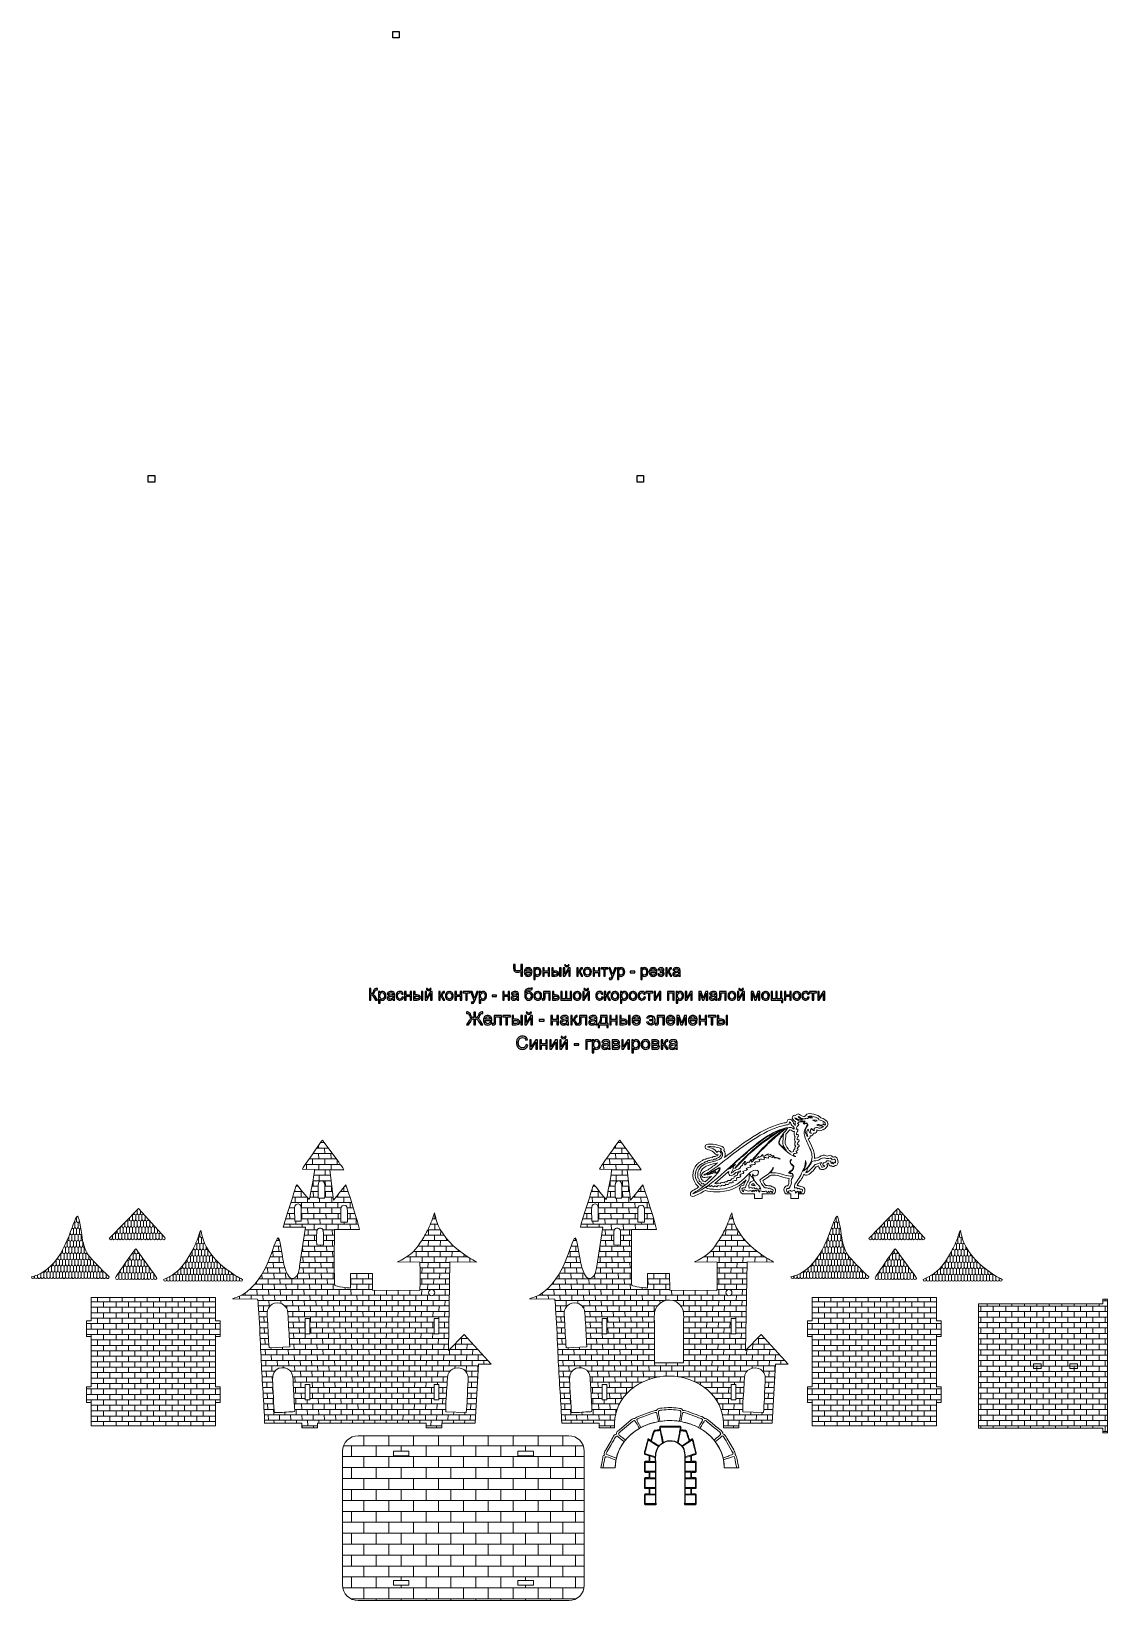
# Model space of a CAD drawing. Header units: millimetres. Extents: x 170 to 862, y -190 to 818.
import ezdxf

# ---------------------------------------------------------------- set-up
doc = ezdxf.new("R2010")
doc.units = ezdxf.units.MM
doc.header["$MEASUREMENT"] = 0
doc.header["$XCLIPFRAME"] = 0
doc.layers.add('layer 1', color=7, linetype='Continuous')
picture_1 = doc.add_image_def('image1.jpg', size_in_pixel=(6242, 6242))
picture_2 = doc.add_image_def('image2.jpg', size_in_pixel=(6242, 6242))
picture_3 = doc.add_image_def('image3.jpg', size_in_pixel=(6242, 6242))

msp = doc.modelspace()

# ---------------------------------------------------------------- linework, layer by layer
at = {"layer": 'layer 1', "color": 250}
for points, knots in [([(485.6495, 211.0876), (485.6495, 211.0876), (484.6624, 211.0876), (484.6624, 211.0876), (484.6624, 211.0876), (484.6624, 211.0876), (484.6624, 214.0835), (484.6624, 214.0835), (484.6624, 214.0835), (483.7792, 213.7562), (483.0051, 213.5917), (482.3419, 213.5917), (482.3419, 213.5917), (481.8241, 213.5917), (481.3669, 213.7129), (480.9721, 213.9554), (480.9721, 213.9554), (480.5755, 214.1961), (480.3105, 214.5043), (480.1772, 214.8767), (480.1772, 214.8767), (480.0438, 215.249), (479.9763, 215.7356), (479.9763, 216.3383), (479.9763, 216.3383), (479.9763, 216.3383), (479.9763, 218.5272), (479.9763, 218.5272), (479.9763, 218.5272), (479.9763, 218.5272), (480.9634, 218.5272), (480.9634, 218.5272), (480.9634, 218.5272), (480.9634, 218.5272), (480.9634, 216.43), (480.9634, 216.43), (480.9634, 216.43), (480.9634, 215.6179), (481.1106, 215.0827), (481.4067, 214.8264), (481.4067, 214.8264), (481.7029, 214.5719), (482.0596, 214.4437), (482.4752, 214.4437), (482.4752, 214.4437), (483.1696, 214.4437), (483.8987, 214.5979), (484.6624, 214.9061), (484.6624, 214.9061), (484.6624, 214.9061), (484.6624, 218.5272), (484.6624, 218.5272), (484.6624, 218.5272), (484.6624, 218.5272), (485.6495, 218.5272), (485.6495, 218.5272), (485.6495, 218.5272), (485.6495, 218.5272), (485.6495, 211.0876), (485.6495, 211.0876)], [0, 0, 0, 0, 0.0625, 0.0625, 0.0625, 0.0625, 0.125, 0.125, 0.125, 0.125, 0.1875, 0.1875, 0.1875, 0.1875, 0.25, 0.25, 0.25, 0.25, 0.3125, 0.3125, 0.3125, 0.3125, 0.375, 0.375, 0.375, 0.375, 0.4375, 0.4375, 0.4375, 0.4375, 0.5, 0.5, 0.5, 0.5, 0.5625, 0.5625, 0.5625, 0.5625, 0.625, 0.625, 0.625, 0.625, 0.6875, 0.6875, 0.6875, 0.6875, 0.75, 0.75, 0.75, 0.75, 0.8125, 0.8125, 0.8125, 0.8125, 0.875, 0.875, 0.875, 0.875, 1, 1, 1, 1]), ([(490.8292, 212.8332), (490.8292, 212.8332), (491.7747, 212.7085), (491.7747, 212.7085), (491.7747, 212.7085), (491.6275, 212.1596), (491.3522, 211.7318), (490.9504, 211.4288), (490.9504, 211.4288), (490.5487, 211.1257), (490.0361, 210.9733), (489.4109, 210.9733), (489.4109, 210.9733), (488.6247, 210.9733), (488.0013, 211.2157), (487.5406, 211.7006), (487.5406, 211.7006), (487.08, 212.1838), (486.8496, 212.8644), (486.8496, 213.7389), (486.8496, 213.7389), (486.8496, 214.6429), (487.0817, 215.346), (487.5475, 215.8447), (487.5475, 215.8447), (488.0134, 216.3452), (488.6178, 216.5946), (489.3607, 216.5946), (489.3607, 216.5946), (490.0794, 216.5946), (490.6664, 216.3504), (491.1219, 215.8603), (491.1219, 215.8603), (491.5773, 215.3702), (491.8059, 214.681), (491.8059, 213.7926), (491.8059, 213.7926), (491.8059, 213.7389), (491.8042, 213.6575), (491.8007, 213.5501), (491.8007, 213.5501), (491.8007, 213.5501), (487.7848, 213.5501), (487.7848, 213.5501), (487.7848, 213.5501), (487.8194, 212.9596), (487.9857, 212.5059), (488.287, 212.1925), (488.287, 212.1925), (488.5866, 211.879), (488.9624, 211.7214), (489.4109, 211.7214), (489.4109, 211.7214), (489.7451, 211.7214), (490.0309, 211.8097), (490.2664, 211.9864), (490.2664, 211.9864), (490.5036, 212.163), (490.6907, 212.4453), (490.8292, 212.8332)], [0, 0, 0, 0, 0.0625, 0.0625, 0.0625, 0.0625, 0.125, 0.125, 0.125, 0.125, 0.1875, 0.1875, 0.1875, 0.1875, 0.25, 0.25, 0.25, 0.25, 0.3125, 0.3125, 0.3125, 0.3125, 0.375, 0.375, 0.375, 0.375, 0.4375, 0.4375, 0.4375, 0.4375, 0.5, 0.5, 0.5, 0.5, 0.5625, 0.5625, 0.5625, 0.5625, 0.625, 0.625, 0.625, 0.625, 0.6875, 0.6875, 0.6875, 0.6875, 0.75, 0.75, 0.75, 0.75, 0.8125, 0.8125, 0.8125, 0.8125, 0.875, 0.875, 0.875, 0.875, 1, 1, 1, 1]), ([(487.8367, 214.2983), (487.8367, 214.2983), (490.8396, 214.2983), (490.8396, 214.2983), (490.8396, 214.2983), (490.7998, 214.752), (490.6837, 215.0914), (490.495, 215.3183), (490.495, 215.3183), (490.2058, 215.6698), (489.8283, 215.8464), (489.3659, 215.8464), (489.3659, 215.8464), (488.9468, 215.8464), (488.5953, 215.7062), (488.3095, 215.4256), (488.3095, 215.4256), (488.0255, 215.1451), (487.8679, 214.7693), (487.8367, 214.2983)], [0, 0, 0, 0, 0.166666667, 0.166666667, 0.166666667, 0.166666667, 0.333333333, 0.333333333, 0.333333333, 0.333333333, 0.5, 0.5, 0.5, 0.5, 0.666666667, 0.666666667, 0.666666667, 0.666666667, 1, 1, 1, 1]), ([(492.9298, 209.0199), (492.9298, 209.0199), (492.9298, 216.4803), (492.9298, 216.4803), (492.9298, 216.4803), (492.9298, 216.4803), (493.761, 216.4803), (493.761, 216.4803), (493.761, 216.4803), (493.761, 216.4803), (493.761, 215.772), (493.761, 215.772), (493.761, 215.772), (493.9567, 216.0456), (494.1784, 216.2517), (494.426, 216.3885), (494.426, 216.3885), (494.6719, 216.5253), (494.9715, 216.5946), (495.3231, 216.5946), (495.3231, 216.5946), (495.7837, 216.5946), (496.1889, 216.4768), (496.5405, 216.2396), (496.5405, 216.2396), (496.892, 216.004), (497.157, 215.6698), (497.3371, 215.2403), (497.3371, 215.2403), (497.5154, 214.8091), (497.6055, 214.3381), (497.6055, 213.8238), (497.6055, 213.8238), (497.6055, 213.2748), (497.5068, 212.7795), (497.3094, 212.3379), (497.3094, 212.3379), (497.1119, 211.8981), (496.8245, 211.5604), (496.447, 211.3248), (496.447, 211.3248), (496.0712, 211.0911), (495.6746, 210.9733), (495.259, 210.9733), (495.259, 210.9733), (494.9542, 210.9733), (494.6806, 211.0374), (494.4399, 211.1655), (494.4399, 211.1655), (494.1974, 211.2937), (494, 211.4547), (493.8441, 211.6504), (493.8441, 211.6504), (493.8441, 211.6504), (493.8441, 209.0199), (493.8441, 209.0199), (493.8441, 209.0199), (493.8441, 209.0199), (492.9298, 209.0199), (492.9298, 209.0199)], [0, 0, 0, 0, 0.0625, 0.0625, 0.0625, 0.0625, 0.125, 0.125, 0.125, 0.125, 0.1875, 0.1875, 0.1875, 0.1875, 0.25, 0.25, 0.25, 0.25, 0.3125, 0.3125, 0.3125, 0.3125, 0.375, 0.375, 0.375, 0.375, 0.4375, 0.4375, 0.4375, 0.4375, 0.5, 0.5, 0.5, 0.5, 0.5625, 0.5625, 0.5625, 0.5625, 0.625, 0.625, 0.625, 0.625, 0.6875, 0.6875, 0.6875, 0.6875, 0.75, 0.75, 0.75, 0.75, 0.8125, 0.8125, 0.8125, 0.8125, 0.875, 0.875, 0.875, 0.875, 1, 1, 1, 1]), ([(493.761, 213.751), (493.761, 213.0601), (493.9013, 212.5492), (494.1801, 212.2184), (494.1801, 212.2184), (494.4606, 211.8877), (494.8001, 211.7214), (495.1984, 211.7214), (495.1984, 211.7214), (495.6036, 211.7214), (495.9499, 211.8929), (496.2374, 212.2358), (496.2374, 212.2358), (496.5266, 212.5786), (496.6704, 213.1086), (496.6704, 213.8272), (496.6704, 213.8272), (496.6704, 214.513), (496.5301, 215.0256), (496.2478, 215.3668), (496.2478, 215.3668), (495.9655, 215.7079), (495.6296, 215.8776), (495.2382, 215.8776), (495.2382, 215.8776), (494.8503, 215.8776), (494.5074, 215.6958), (494.2095, 215.3339), (494.2095, 215.3339), (493.9099, 214.9702), (493.761, 214.4437), (493.761, 213.751)], [0, 0, 0, 0, 0.111111111, 0.111111111, 0.111111111, 0.111111111, 0.222222222, 0.222222222, 0.222222222, 0.222222222, 0.333333333, 0.333333333, 0.333333333, 0.333333333, 0.444444444, 0.444444444, 0.444444444, 0.444444444, 0.555555556, 0.555555556, 0.555555556, 0.555555556, 0.666666667, 0.666666667, 0.666666667, 0.666666667, 0.777777778, 0.777777778, 0.777777778, 0.777777778, 1, 1, 1, 1]), ([(498.7086, 216.4803), (498.7086, 216.4803), (499.6229, 216.4803), (499.6229, 216.4803), (499.6229, 216.4803), (499.6229, 216.4803), (499.6229, 214.2359), (499.6229, 214.2359), (499.6229, 214.2359), (499.6229, 214.2359), (502.1582, 214.2359), (502.1582, 214.2359), (502.1582, 214.2359), (502.1582, 214.2359), (502.1582, 216.4803), (502.1582, 216.4803), (502.1582, 216.4803), (502.1582, 216.4803), (503.0726, 216.4803), (503.0726, 216.4803), (503.0726, 216.4803), (503.0726, 216.4803), (503.0726, 211.0876), (503.0726, 211.0876), (503.0726, 211.0876), (503.0726, 211.0876), (502.1582, 211.0876), (502.1582, 211.0876), (502.1582, 211.0876), (502.1582, 211.0876), (502.1582, 213.4774), (502.1582, 213.4774), (502.1582, 213.4774), (502.1582, 213.4774), (499.6229, 213.4774), (499.6229, 213.4774), (499.6229, 213.4774), (499.6229, 213.4774), (499.6229, 211.0876), (499.6229, 211.0876), (499.6229, 211.0876), (499.6229, 211.0876), (498.7086, 211.0876), (498.7086, 211.0876), (498.7086, 211.0876), (498.7086, 211.0876), (498.7086, 216.4803), (498.7086, 216.4803)], [0, 0, 0, 0, 0.076923077, 0.076923077, 0.076923077, 0.076923077, 0.153846154, 0.153846154, 0.153846154, 0.153846154, 0.230769231, 0.230769231, 0.230769231, 0.230769231, 0.307692308, 0.307692308, 0.307692308, 0.307692308, 0.384615385, 0.384615385, 0.384615385, 0.384615385, 0.461538462, 0.461538462, 0.461538462, 0.461538462, 0.538461538, 0.538461538, 0.538461538, 0.538461538, 0.615384615, 0.615384615, 0.615384615, 0.615384615, 0.692307692, 0.692307692, 0.692307692, 0.692307692, 0.769230769, 0.769230769, 0.769230769, 0.769230769, 0.846153846, 0.846153846, 0.846153846, 0.846153846, 1, 1, 1, 1]), ([(504.477, 216.4803), (504.477, 216.4803), (505.3914, 216.4803), (505.3914, 216.4803), (505.3914, 216.4803), (505.3914, 216.4803), (505.3914, 214.371), (505.3914, 214.371), (505.3914, 214.371), (505.3914, 214.371), (506.5448, 214.371), (506.5448, 214.371), (506.5448, 214.371), (507.2981, 214.371), (507.8765, 214.2255), (508.2834, 213.9329), (508.2834, 213.9329), (508.6904, 213.6402), (508.893, 213.2367), (508.893, 212.7224), (508.893, 212.7224), (508.893, 212.2721), (508.7233, 211.8877), (508.3839, 211.5673), (508.3839, 211.5673), (508.0444, 211.2469), (507.5024, 211.0876), (506.756, 211.0876), (506.756, 211.0876), (506.756, 211.0876), (504.477, 211.0876), (504.477, 211.0876), (504.477, 211.0876), (504.477, 211.0876), (504.477, 216.4803), (504.477, 216.4803)], [0, 0, 0, 0, 0.1, 0.1, 0.1, 0.1, 0.2, 0.2, 0.2, 0.2, 0.3, 0.3, 0.3, 0.3, 0.4, 0.4, 0.4, 0.4, 0.5, 0.5, 0.5, 0.5, 0.6, 0.6, 0.6, 0.6, 0.7, 0.7, 0.7, 0.7, 0.8, 0.8, 0.8, 0.8, 1, 1, 1, 1]), ([(505.3914, 211.8357), (505.3914, 211.8357), (506.3508, 211.8357), (506.3508, 211.8357), (506.3508, 211.8357), (506.9275, 211.8357), (507.3414, 211.9067), (507.5873, 212.0487), (507.5873, 212.0487), (507.8349, 212.1907), (507.9579, 212.4124), (507.9579, 212.7137), (507.9579, 212.7137), (507.9579, 212.9475), (507.8661, 213.1553), (507.6842, 213.3389), (507.6842, 213.3389), (507.5007, 213.5207), (507.0972, 213.6125), (506.472, 213.6125), (506.472, 213.6125), (506.472, 213.6125), (505.3914, 213.6125), (505.3914, 213.6125), (505.3914, 213.6125), (505.3914, 213.6125), (505.3914, 211.8357), (505.3914, 211.8357)], [0, 0, 0, 0, 0.125, 0.125, 0.125, 0.125, 0.25, 0.25, 0.25, 0.25, 0.375, 0.375, 0.375, 0.375, 0.5, 0.5, 0.5, 0.5, 0.625, 0.625, 0.625, 0.625, 0.75, 0.75, 0.75, 0.75, 1, 1, 1, 1]), ([(509.5788, 216.4803), (509.5788, 216.4803), (510.4931, 216.4803), (510.4931, 216.4803), (510.4931, 216.4803), (510.4931, 216.4803), (510.4931, 211.0876), (510.4931, 211.0876), (510.4931, 211.0876), (510.4931, 211.0876), (509.5788, 211.0876), (509.5788, 211.0876), (509.5788, 211.0876), (509.5788, 211.0876), (509.5788, 216.4803), (509.5788, 216.4803)], [0, 0, 0, 0, 0.2, 0.2, 0.2, 0.2, 0.4, 0.4, 0.4, 0.4, 0.6, 0.6, 0.6, 0.6, 1, 1, 1, 1]), ([(511.9149, 216.4803), (511.9149, 216.4803), (512.8292, 216.4803), (512.8292, 216.4803), (512.8292, 216.4803), (512.8292, 216.4803), (512.8292, 212.3674), (512.8292, 212.3674), (512.8292, 212.3674), (512.8292, 212.3674), (515.3697, 216.4803), (515.3697, 216.4803), (515.3697, 216.4803), (515.3697, 216.4803), (516.3516, 216.4803), (516.3516, 216.4803), (516.3516, 216.4803), (516.3516, 216.4803), (516.3516, 211.0876), (516.3516, 211.0876), (516.3516, 211.0876), (516.3516, 211.0876), (515.4373, 211.0876), (515.4373, 211.0876), (515.4373, 211.0876), (515.4373, 211.0876), (515.4373, 215.1745), (515.4373, 215.1745), (515.4373, 215.1745), (515.4373, 215.1745), (512.9002, 211.0876), (512.9002, 211.0876), (512.9002, 211.0876), (512.9002, 211.0876), (511.9149, 211.0876), (511.9149, 211.0876), (511.9149, 211.0876), (511.9149, 211.0876), (511.9149, 216.4803), (511.9149, 216.4803)], [0, 0, 0, 0, 0.090909091, 0.090909091, 0.090909091, 0.090909091, 0.181818182, 0.181818182, 0.181818182, 0.181818182, 0.272727273, 0.272727273, 0.272727273, 0.272727273, 0.363636364, 0.363636364, 0.363636364, 0.363636364, 0.454545455, 0.454545455, 0.454545455, 0.454545455, 0.545454545, 0.545454545, 0.545454545, 0.545454545, 0.636363636, 0.636363636, 0.636363636, 0.636363636, 0.727272727, 0.727272727, 0.727272727, 0.727272727, 0.818181818, 0.818181818, 0.818181818, 0.818181818, 1, 1, 1, 1]), ([(515.0736, 218.4752), (515.0736, 218.4752), (515.697, 218.4752), (515.697, 218.4752), (515.697, 218.4752), (515.6468, 218.0475), (515.4909, 217.7185), (515.2312, 217.4899), (515.2312, 217.4899), (514.9714, 217.2596), (514.6268, 217.1453), (514.1956, 217.1453), (514.1956, 217.1453), (513.7627, 217.1453), (513.4163, 217.2596), (513.1583, 217.4864), (513.1583, 217.4864), (512.9002, 217.715), (512.7444, 218.044), (512.6942, 218.4752), (512.6942, 218.4752), (512.6942, 218.4752), (513.3176, 218.4752), (513.3176, 218.4752), (513.3176, 218.4752), (513.3643, 218.2415), (513.4596, 218.0666), (513.5999, 217.9523), (513.5999, 217.9523), (513.7401, 217.8362), (513.9306, 217.7791), (514.1679, 217.7791), (514.1679, 217.7791), (514.4432, 217.7791), (514.651, 217.8345), (514.7913, 217.9471), (514.7913, 217.9471), (514.9316, 218.0579), (515.0268, 218.2345), (515.0736, 218.4752)], [0, 0, 0, 0, 0.090909091, 0.090909091, 0.090909091, 0.090909091, 0.181818182, 0.181818182, 0.181818182, 0.181818182, 0.272727273, 0.272727273, 0.272727273, 0.272727273, 0.363636364, 0.363636364, 0.363636364, 0.363636364, 0.454545455, 0.454545455, 0.454545455, 0.454545455, 0.545454545, 0.545454545, 0.545454545, 0.545454545, 0.636363636, 0.636363636, 0.636363636, 0.636363636, 0.727272727, 0.727272727, 0.727272727, 0.727272727, 0.818181818, 0.818181818, 0.818181818, 0.818181818, 1, 1, 1, 1]), ([(520.5961, 216.4803), (520.5961, 216.4803), (521.5104, 216.4803), (521.5104, 216.4803), (521.5104, 216.4803), (521.5104, 216.4803), (521.5104, 214.1528), (521.5104, 214.1528), (521.5104, 214.1528), (521.8014, 214.1528), (522.0057, 214.2082), (522.1235, 214.3208), (522.1235, 214.3208), (522.2395, 214.4316), (522.411, 214.7554), (522.6395, 215.294), (522.6395, 215.294), (522.8196, 215.72), (522.9651, 216.0006), (523.0759, 216.1357), (523.0759, 216.1357), (523.1885, 216.2707), (523.3167, 216.3625), (523.4621, 216.4093), (523.4621, 216.4093), (523.6093, 216.456), (523.8431, 216.4803), (524.1635, 216.4803), (524.1635, 216.4803), (524.1635, 216.4803), (524.3471, 216.4803), (524.3471, 216.4803), (524.3471, 216.4803), (524.3471, 216.4803), (524.3471, 215.727), (524.3471, 215.727), (524.3471, 215.727), (524.3471, 215.727), (524.0925, 215.7322), (524.0925, 215.7322), (524.0925, 215.7322), (523.8518, 215.7322), (523.6976, 215.6958), (523.6301, 215.6248), (523.6301, 215.6248), (523.5591, 215.5503), (523.45, 215.3287), (523.3045, 214.9598), (523.3045, 214.9598), (523.166, 214.6065), (523.0396, 214.3623), (522.9236, 214.2273), (522.9236, 214.2273), (522.8093, 214.0922), (522.6309, 213.9692), (522.3902, 213.8567), (522.3902, 213.8567), (522.7833, 213.751), (523.1712, 213.3856), (523.5522, 212.7587), (523.5522, 212.7587), (523.5522, 212.7587), (524.5549, 211.0876), (524.5549, 211.0876), (524.5549, 211.0876), (524.5549, 211.0876), (523.5504, 211.0876), (523.5504, 211.0876), (523.5504, 211.0876), (523.5504, 211.0876), (522.5616, 212.7535), (522.5616, 212.7535), (522.5616, 212.7535), (522.3625, 213.0912), (522.1893, 213.3129), (522.0421, 213.4203), (522.0421, 213.4203), (521.8932, 213.5276), (521.7165, 213.5813), (521.5104, 213.5813), (521.5104, 213.5813), (521.5104, 213.5813), (521.5104, 211.0876), (521.5104, 211.0876), (521.5104, 211.0876), (521.5104, 211.0876), (520.5961, 211.0876), (520.5961, 211.0876), (520.5961, 211.0876), (520.5961, 211.0876), (520.5961, 216.4803), (520.5961, 216.4803)], [0, 0, 0, 0, 0.041666667, 0.041666667, 0.041666667, 0.041666667, 0.083333333, 0.083333333, 0.083333333, 0.083333333, 0.125, 0.125, 0.125, 0.125, 0.166666667, 0.166666667, 0.166666667, 0.166666667, 0.208333333, 0.208333333, 0.208333333, 0.208333333, 0.25, 0.25, 0.25, 0.25, 0.291666667, 0.291666667, 0.291666667, 0.291666667, 0.333333333, 0.333333333, 0.333333333, 0.333333333, 0.375, 0.375, 0.375, 0.375, 0.416666667, 0.416666667, 0.416666667, 0.416666667, 0.458333333, 0.458333333, 0.458333333, 0.458333333, 0.5, 0.5, 0.5, 0.5, 0.541666667, 0.541666667, 0.541666667, 0.541666667, 0.583333333, 0.583333333, 0.583333333, 0.583333333, 0.625, 0.625, 0.625, 0.625, 0.666666667, 0.666666667, 0.666666667, 0.666666667, 0.708333333, 0.708333333, 0.708333333, 0.708333333, 0.75, 0.75, 0.75, 0.75, 0.791666667, 0.791666667, 0.791666667, 0.791666667, 0.833333333, 0.833333333, 0.833333333, 0.833333333, 0.875, 0.875, 0.875, 0.875, 0.916666667, 0.916666667, 0.916666667, 0.916666667, 1, 1, 1, 1]), ([(524.9254, 213.7839), (524.9254, 214.7797), (525.2025, 215.5174), (525.7584, 215.9971), (525.7584, 215.9971), (526.2207, 216.3954), (526.787, 216.5946), (527.4537, 216.5946), (527.4537, 216.5946), (528.1932, 216.5946), (528.7993, 216.3521), (529.2703, 215.8672), (529.2703, 215.8672), (529.7397, 215.3841), (529.9752, 214.7139), (529.9752, 213.8601), (529.9752, 213.8601), (529.9752, 213.1674), (529.8713, 212.6237), (529.6635, 212.2271), (529.6635, 212.2271), (529.4556, 211.8305), (529.1526, 211.5223), (528.7543, 211.3023), (528.7543, 211.3023), (528.3577, 211.0824), (527.923, 210.9733), (527.4537, 210.9733), (527.4537, 210.9733), (526.6987, 210.9733), (526.0891, 211.214), (525.6233, 211.6972), (525.6233, 211.6972), (525.1574, 212.1803), (524.9254, 212.8765), (524.9254, 213.7839)], [0, 0, 0, 0, 0.1, 0.1, 0.1, 0.1, 0.2, 0.2, 0.2, 0.2, 0.3, 0.3, 0.3, 0.3, 0.4, 0.4, 0.4, 0.4, 0.5, 0.5, 0.5, 0.5, 0.6, 0.6, 0.6, 0.6, 0.7, 0.7, 0.7, 0.7, 0.8, 0.8, 0.8, 0.8, 1, 1, 1, 1]), ([(525.8605, 213.7822), (525.8605, 213.093), (526.0112, 212.5769), (526.3125, 212.2358), (526.3125, 212.2358), (526.6156, 211.8929), (526.9948, 211.7214), (527.4537, 211.7214), (527.4537, 211.7214), (527.9075, 211.7214), (528.285, 211.8929), (528.588, 212.2375), (528.588, 212.2375), (528.8894, 212.5821), (529.04, 213.1068), (529.04, 213.8116), (529.04, 213.8116), (529.04, 214.4766), (528.8876, 214.9806), (528.5846, 215.3217), (528.5846, 215.3217), (528.2815, 215.6646), (527.904, 215.8361), (527.4537, 215.8361), (527.4537, 215.8361), (526.9948, 215.8361), (526.6156, 215.6663), (526.3125, 215.3252), (526.3125, 215.3252), (526.0112, 214.984), (525.8605, 214.4697), (525.8605, 213.7822)], [0, 0, 0, 0, 0.111111111, 0.111111111, 0.111111111, 0.111111111, 0.222222222, 0.222222222, 0.222222222, 0.222222222, 0.333333333, 0.333333333, 0.333333333, 0.333333333, 0.444444444, 0.444444444, 0.444444444, 0.444444444, 0.555555556, 0.555555556, 0.555555556, 0.555555556, 0.666666667, 0.666666667, 0.666666667, 0.666666667, 0.777777778, 0.777777778, 0.777777778, 0.777777778, 1, 1, 1, 1]), ([(531.0471, 216.4803), (531.0471, 216.4803), (531.9614, 216.4803), (531.9614, 216.4803), (531.9614, 216.4803), (531.9614, 216.4803), (531.9614, 214.2359), (531.9614, 214.2359), (531.9614, 214.2359), (531.9614, 214.2359), (534.4967, 214.2359), (534.4967, 214.2359), (534.4967, 214.2359), (534.4967, 214.2359), (534.4967, 216.4803), (534.4967, 216.4803), (534.4967, 216.4803), (534.4967, 216.4803), (535.4111, 216.4803), (535.4111, 216.4803), (535.4111, 216.4803), (535.4111, 216.4803), (535.4111, 211.0876), (535.4111, 211.0876), (535.4111, 211.0876), (535.4111, 211.0876), (534.4967, 211.0876), (534.4967, 211.0876), (534.4967, 211.0876), (534.4967, 211.0876), (534.4967, 213.4774), (534.4967, 213.4774), (534.4967, 213.4774), (534.4967, 213.4774), (531.9614, 213.4774), (531.9614, 213.4774), (531.9614, 213.4774), (531.9614, 213.4774), (531.9614, 211.0876), (531.9614, 211.0876), (531.9614, 211.0876), (531.9614, 211.0876), (531.0471, 211.0876), (531.0471, 211.0876), (531.0471, 211.0876), (531.0471, 211.0876), (531.0471, 216.4803), (531.0471, 216.4803)], [0, 0, 0, 0, 0.076923077, 0.076923077, 0.076923077, 0.076923077, 0.153846154, 0.153846154, 0.153846154, 0.153846154, 0.230769231, 0.230769231, 0.230769231, 0.230769231, 0.307692308, 0.307692308, 0.307692308, 0.307692308, 0.384615385, 0.384615385, 0.384615385, 0.384615385, 0.461538462, 0.461538462, 0.461538462, 0.461538462, 0.538461538, 0.538461538, 0.538461538, 0.538461538, 0.615384615, 0.615384615, 0.615384615, 0.615384615, 0.692307692, 0.692307692, 0.692307692, 0.692307692, 0.769230769, 0.769230769, 0.769230769, 0.769230769, 0.846153846, 0.846153846, 0.846153846, 0.846153846, 1, 1, 1, 1]), ([(536.3064, 216.4803), (536.3064, 216.4803), (540.6704, 216.4803), (540.6704, 216.4803), (540.6704, 216.4803), (540.6704, 216.4803), (540.6704, 215.7218), (540.6704, 215.7218), (540.6704, 215.7218), (540.6704, 215.7218), (538.9456, 215.7218), (538.9456, 215.7218), (538.9456, 215.7218), (538.9456, 215.7218), (538.9456, 211.0876), (538.9456, 211.0876), (538.9456, 211.0876), (538.9456, 211.0876), (538.0312, 211.0876), (538.0312, 211.0876), (538.0312, 211.0876), (538.0312, 211.0876), (538.0312, 215.7218), (538.0312, 215.7218), (538.0312, 215.7218), (538.0312, 215.7218), (536.3064, 215.7218), (536.3064, 215.7218), (536.3064, 215.7218), (536.3064, 215.7218), (536.3064, 216.4803), (536.3064, 216.4803)], [0, 0, 0, 0, 0.111111111, 0.111111111, 0.111111111, 0.111111111, 0.222222222, 0.222222222, 0.222222222, 0.222222222, 0.333333333, 0.333333333, 0.333333333, 0.333333333, 0.444444444, 0.444444444, 0.444444444, 0.444444444, 0.555555556, 0.555555556, 0.555555556, 0.555555556, 0.666666667, 0.666666667, 0.666666667, 0.666666667, 0.777777778, 0.777777778, 0.777777778, 0.777777778, 1, 1, 1, 1]), ([(541.6176, 209.0147), (541.6176, 209.0147), (541.5137, 209.8598), (541.5137, 209.8598), (541.5137, 209.8598), (541.7146, 209.8061), (541.8878, 209.7784), (542.0367, 209.7784), (542.0367, 209.7784), (542.241, 209.7784), (542.4038, 209.813), (542.525, 209.8806), (542.525, 209.8806), (542.648, 209.9481), (542.7484, 210.0434), (542.8264, 210.1646), (542.8264, 210.1646), (542.8835, 210.2564), (542.977, 210.4832), (543.1052, 210.8469), (543.1052, 210.8469), (543.1225, 210.8971), (543.1485, 210.9716), (543.1866, 211.0703), (543.1866, 211.0703), (543.1866, 211.0703), (541.1396, 216.4803), (541.1396, 216.4803), (541.1396, 216.4803), (541.1396, 216.4803), (542.1164, 216.4803), (542.1164, 216.4803), (542.1164, 216.4803), (542.1164, 216.4803), (543.242, 213.3666), (543.242, 213.3666), (543.242, 213.3666), (543.3892, 212.9735), (543.5191, 212.5579), (543.6351, 212.1215), (543.6351, 212.1215), (543.7407, 212.5319), (543.8654, 212.9371), (544.0109, 213.3354), (544.0109, 213.3354), (544.0109, 213.3354), (545.1608, 216.4803), (545.1608, 216.4803), (545.1608, 216.4803), (545.1608, 216.4803), (546.0734, 216.4803), (546.0734, 216.4803), (546.0734, 216.4803), (546.0734, 216.4803), (544.0351, 210.9941), (544.0351, 210.9941), (544.0351, 210.9941), (543.8152, 210.4036), (543.6438, 209.9983), (543.5208, 209.7749), (543.5208, 209.7749), (543.358, 209.4753), (543.171, 209.2554), (542.9614, 209.1151), (542.9614, 209.1151), (542.7502, 208.9749), (542.4991, 208.9056), (542.2081, 208.9056), (542.2081, 208.9056), (542.0315, 208.9056), (541.8341, 208.942), (541.6176, 209.0147)], [0, 0, 0, 0, 0.052631579, 0.052631579, 0.052631579, 0.052631579, 0.105263158, 0.105263158, 0.105263158, 0.105263158, 0.157894737, 0.157894737, 0.157894737, 0.157894737, 0.210526316, 0.210526316, 0.210526316, 0.210526316, 0.263157895, 0.263157895, 0.263157895, 0.263157895, 0.315789474, 0.315789474, 0.315789474, 0.315789474, 0.368421053, 0.368421053, 0.368421053, 0.368421053, 0.421052632, 0.421052632, 0.421052632, 0.421052632, 0.473684211, 0.473684211, 0.473684211, 0.473684211, 0.526315789, 0.526315789, 0.526315789, 0.526315789, 0.578947368, 0.578947368, 0.578947368, 0.578947368, 0.631578947, 0.631578947, 0.631578947, 0.631578947, 0.684210526, 0.684210526, 0.684210526, 0.684210526, 0.736842105, 0.736842105, 0.736842105, 0.736842105, 0.789473684, 0.789473684, 0.789473684, 0.789473684, 0.842105263, 0.842105263, 0.842105263, 0.842105263, 0.894736842, 0.894736842, 0.894736842, 0.894736842, 1, 1, 1, 1]), ([(546.7385, 209.0199), (546.7385, 209.0199), (546.7385, 216.4803), (546.7385, 216.4803), (546.7385, 216.4803), (546.7385, 216.4803), (547.5697, 216.4803), (547.5697, 216.4803), (547.5697, 216.4803), (547.5697, 216.4803), (547.5697, 215.772), (547.5697, 215.772), (547.5697, 215.772), (547.7654, 216.0456), (547.9871, 216.2517), (548.2347, 216.3885), (548.2347, 216.3885), (548.4806, 216.5253), (548.7802, 216.5946), (549.1318, 216.5946), (549.1318, 216.5946), (549.5924, 216.5946), (549.9976, 216.4768), (550.3492, 216.2396), (550.3492, 216.2396), (550.7007, 216.004), (550.9657, 215.6698), (551.1458, 215.2403), (551.1458, 215.2403), (551.3241, 214.8091), (551.4142, 214.3381), (551.4142, 213.8238), (551.4142, 213.8238), (551.4142, 213.2748), (551.3155, 212.7795), (551.1181, 212.3379), (551.1181, 212.3379), (550.9206, 211.8981), (550.6332, 211.5604), (550.2557, 211.3248), (550.2557, 211.3248), (549.8799, 211.0911), (549.4833, 210.9733), (549.0677, 210.9733), (549.0677, 210.9733), (548.7629, 210.9733), (548.4893, 211.0374), (548.2486, 211.1655), (548.2486, 211.1655), (548.0061, 211.2937), (547.8087, 211.4547), (547.6528, 211.6504), (547.6528, 211.6504), (547.6528, 211.6504), (547.6528, 209.0199), (547.6528, 209.0199), (547.6528, 209.0199), (547.6528, 209.0199), (546.7385, 209.0199), (546.7385, 209.0199)], [0, 0, 0, 0, 0.0625, 0.0625, 0.0625, 0.0625, 0.125, 0.125, 0.125, 0.125, 0.1875, 0.1875, 0.1875, 0.1875, 0.25, 0.25, 0.25, 0.25, 0.3125, 0.3125, 0.3125, 0.3125, 0.375, 0.375, 0.375, 0.375, 0.4375, 0.4375, 0.4375, 0.4375, 0.5, 0.5, 0.5, 0.5, 0.5625, 0.5625, 0.5625, 0.5625, 0.625, 0.625, 0.625, 0.625, 0.6875, 0.6875, 0.6875, 0.6875, 0.75, 0.75, 0.75, 0.75, 0.8125, 0.8125, 0.8125, 0.8125, 0.875, 0.875, 0.875, 0.875, 1, 1, 1, 1]), ([(547.5697, 213.751), (547.5697, 213.0601), (547.71, 212.5492), (547.9888, 212.2184), (547.9888, 212.2184), (548.2693, 211.8877), (548.6088, 211.7214), (549.0071, 211.7214), (549.0071, 211.7214), (549.4123, 211.7214), (549.7586, 211.8929), (550.0461, 212.2358), (550.0461, 212.2358), (550.3353, 212.5786), (550.4791, 213.1086), (550.4791, 213.8272), (550.4791, 213.8272), (550.4791, 214.513), (550.3388, 215.0256), (550.0565, 215.3668), (550.0565, 215.3668), (549.7742, 215.7079), (549.4383, 215.8776), (549.0469, 215.8776), (549.0469, 215.8776), (548.659, 215.8776), (548.3161, 215.6958), (548.0182, 215.3339), (548.0182, 215.3339), (547.7186, 214.9702), (547.5697, 214.4437), (547.5697, 213.751)], [0, 0, 0, 0, 0.111111111, 0.111111111, 0.111111111, 0.111111111, 0.222222222, 0.222222222, 0.222222222, 0.222222222, 0.333333333, 0.333333333, 0.333333333, 0.333333333, 0.444444444, 0.444444444, 0.444444444, 0.444444444, 0.555555556, 0.555555556, 0.555555556, 0.555555556, 0.666666667, 0.666666667, 0.666666667, 0.666666667, 0.777777778, 0.777777778, 0.777777778, 0.777777778, 1, 1, 1, 1]), ([(555.0404, 213.3216), (555.0404, 213.3216), (555.0404, 214.2359), (555.0404, 214.2359), (555.0404, 214.2359), (555.0404, 214.2359), (557.8666, 214.2359), (557.8666, 214.2359), (557.8666, 214.2359), (557.8666, 214.2359), (557.8666, 213.3216), (557.8666, 213.3216), (557.8666, 213.3216), (557.8666, 213.3216), (555.0404, 213.3216), (555.0404, 213.3216)], [0, 0, 0, 0, 0.2, 0.2, 0.2, 0.2, 0.4, 0.4, 0.4, 0.4, 0.6, 0.6, 0.6, 0.6, 1, 1, 1, 1]), ([(561.7509, 209.0199), (561.7509, 209.0199), (561.7509, 216.4803), (561.7509, 216.4803), (561.7509, 216.4803), (561.7509, 216.4803), (562.5821, 216.4803), (562.5821, 216.4803), (562.5821, 216.4803), (562.5821, 216.4803), (562.5821, 215.772), (562.5821, 215.772), (562.5821, 215.772), (562.7778, 216.0456), (562.9995, 216.2517), (563.2471, 216.3885), (563.2471, 216.3885), (563.493, 216.5253), (563.7926, 216.5946), (564.1442, 216.5946), (564.1442, 216.5946), (564.6048, 216.5946), (565.01, 216.4768), (565.3616, 216.2396), (565.3616, 216.2396), (565.7131, 216.004), (565.9781, 215.6698), (566.1582, 215.2403), (566.1582, 215.2403), (566.3365, 214.8091), (566.4266, 214.3381), (566.4266, 213.8238), (566.4266, 213.8238), (566.4266, 213.2748), (566.3279, 212.7795), (566.1305, 212.3379), (566.1305, 212.3379), (565.933, 211.8981), (565.6456, 211.5604), (565.2681, 211.3248), (565.2681, 211.3248), (564.8923, 211.0911), (564.4957, 210.9733), (564.0801, 210.9733), (564.0801, 210.9733), (563.7753, 210.9733), (563.5017, 211.0374), (563.261, 211.1655), (563.261, 211.1655), (563.0185, 211.2937), (562.8211, 211.4547), (562.6652, 211.6504), (562.6652, 211.6504), (562.6652, 211.6504), (562.6652, 209.0199), (562.6652, 209.0199), (562.6652, 209.0199), (562.6652, 209.0199), (561.7509, 209.0199), (561.7509, 209.0199)], [0, 0, 0, 0, 0.0625, 0.0625, 0.0625, 0.0625, 0.125, 0.125, 0.125, 0.125, 0.1875, 0.1875, 0.1875, 0.1875, 0.25, 0.25, 0.25, 0.25, 0.3125, 0.3125, 0.3125, 0.3125, 0.375, 0.375, 0.375, 0.375, 0.4375, 0.4375, 0.4375, 0.4375, 0.5, 0.5, 0.5, 0.5, 0.5625, 0.5625, 0.5625, 0.5625, 0.625, 0.625, 0.625, 0.625, 0.6875, 0.6875, 0.6875, 0.6875, 0.75, 0.75, 0.75, 0.75, 0.8125, 0.8125, 0.8125, 0.8125, 0.875, 0.875, 0.875, 0.875, 1, 1, 1, 1]), ([(562.5821, 213.751), (562.5821, 213.0601), (562.7224, 212.5492), (563.0012, 212.2184), (563.0012, 212.2184), (563.2817, 211.8877), (563.6212, 211.7214), (564.0195, 211.7214), (564.0195, 211.7214), (564.4247, 211.7214), (564.771, 211.8929), (565.0585, 212.2358), (565.0585, 212.2358), (565.3477, 212.5786), (565.4915, 213.1086), (565.4915, 213.8272), (565.4915, 213.8272), (565.4915, 214.513), (565.3512, 215.0256), (565.0689, 215.3668), (565.0689, 215.3668), (564.7866, 215.7079), (564.4507, 215.8776), (564.0593, 215.8776), (564.0593, 215.8776), (563.6714, 215.8776), (563.3285, 215.6958), (563.0306, 215.3339), (563.0306, 215.3339), (562.731, 214.9702), (562.5821, 214.4437), (562.5821, 213.751)], [0, 0, 0, 0, 0.111111111, 0.111111111, 0.111111111, 0.111111111, 0.222222222, 0.222222222, 0.222222222, 0.222222222, 0.333333333, 0.333333333, 0.333333333, 0.333333333, 0.444444444, 0.444444444, 0.444444444, 0.444444444, 0.555555556, 0.555555556, 0.555555556, 0.555555556, 0.666666667, 0.666666667, 0.666666667, 0.666666667, 0.777777778, 0.777777778, 0.777777778, 0.777777778, 1, 1, 1, 1]), ([(571.2079, 212.8332), (571.2079, 212.8332), (572.1534, 212.7085), (572.1534, 212.7085), (572.1534, 212.7085), (572.0062, 212.1596), (571.7309, 211.7318), (571.3291, 211.4288), (571.3291, 211.4288), (570.9274, 211.1257), (570.4148, 210.9733), (569.7896, 210.9733), (569.7896, 210.9733), (569.0034, 210.9733), (568.38, 211.2157), (567.9193, 211.7006), (567.9193, 211.7006), (567.4587, 212.1838), (567.2283, 212.8644), (567.2283, 213.7389), (567.2283, 213.7389), (567.2283, 214.6429), (567.4604, 215.346), (567.9262, 215.8447), (567.9262, 215.8447), (568.3921, 216.3452), (568.9965, 216.5946), (569.7394, 216.5946), (569.7394, 216.5946), (570.4581, 216.5946), (571.0451, 216.3504), (571.5006, 215.8603), (571.5006, 215.8603), (571.956, 215.3702), (572.1846, 214.681), (572.1846, 213.7926), (572.1846, 213.7926), (572.1846, 213.7389), (572.1829, 213.6575), (572.1794, 213.5501), (572.1794, 213.5501), (572.1794, 213.5501), (568.1635, 213.5501), (568.1635, 213.5501), (568.1635, 213.5501), (568.1981, 212.9596), (568.3644, 212.5059), (568.6657, 212.1925), (568.6657, 212.1925), (568.9653, 211.879), (569.3411, 211.7214), (569.7896, 211.7214), (569.7896, 211.7214), (570.1238, 211.7214), (570.4096, 211.8097), (570.6451, 211.9864), (570.6451, 211.9864), (570.8823, 212.163), (571.0694, 212.4453), (571.2079, 212.8332)], [0, 0, 0, 0, 0.0625, 0.0625, 0.0625, 0.0625, 0.125, 0.125, 0.125, 0.125, 0.1875, 0.1875, 0.1875, 0.1875, 0.25, 0.25, 0.25, 0.25, 0.3125, 0.3125, 0.3125, 0.3125, 0.375, 0.375, 0.375, 0.375, 0.4375, 0.4375, 0.4375, 0.4375, 0.5, 0.5, 0.5, 0.5, 0.5625, 0.5625, 0.5625, 0.5625, 0.625, 0.625, 0.625, 0.625, 0.6875, 0.6875, 0.6875, 0.6875, 0.75, 0.75, 0.75, 0.75, 0.8125, 0.8125, 0.8125, 0.8125, 0.875, 0.875, 0.875, 0.875, 1, 1, 1, 1]), ([(568.2154, 214.2983), (568.2154, 214.2983), (571.2183, 214.2983), (571.2183, 214.2983), (571.2183, 214.2983), (571.1785, 214.752), (571.0624, 215.0914), (570.8737, 215.3183), (570.8737, 215.3183), (570.5845, 215.6698), (570.207, 215.8464), (569.7446, 215.8464), (569.7446, 215.8464), (569.3255, 215.8464), (568.974, 215.7062), (568.6882, 215.4256), (568.6882, 215.4256), (568.4042, 215.1451), (568.2466, 214.7693), (568.2154, 214.2983)], [0, 0, 0, 0, 0.166666667, 0.166666667, 0.166666667, 0.166666667, 0.333333333, 0.333333333, 0.333333333, 0.333333333, 0.5, 0.5, 0.5, 0.5, 0.666666667, 0.666666667, 0.666666667, 0.666666667, 1, 1, 1, 1]), ([(574.2748, 213.5294), (574.2748, 213.5294), (574.2748, 214.2463), (574.2748, 214.2463), (574.2748, 214.2463), (574.6592, 214.2498), (574.9225, 214.2654), (575.061, 214.2913), (575.061, 214.2913), (575.2013, 214.319), (575.3346, 214.3987), (575.4593, 214.5338), (575.4593, 214.5338), (575.584, 214.6689), (575.6463, 214.8368), (575.6463, 215.0395), (575.6463, 215.0395), (575.6463, 215.2836), (575.5649, 215.481), (575.4004, 215.6265), (575.4004, 215.6265), (575.2359, 215.7737), (575.0246, 215.8464), (574.7631, 215.8464), (574.7631, 215.8464), (574.2488, 215.8464), (573.8886, 215.5451), (573.6825, 214.9425), (573.6825, 214.9425), (573.6825, 214.9425), (572.8097, 215.0879), (572.8097, 215.0879), (572.8097, 215.0879), (573.0799, 216.0924), (573.7345, 216.5946), (574.7701, 216.5946), (574.7701, 216.5946), (575.345, 216.5946), (575.7953, 216.4387), (576.1226, 216.1253), (576.1226, 216.1253), (576.4499, 215.8118), (576.6126, 215.4378), (576.6126, 215.0031), (576.6126, 215.0031), (576.6126, 214.565), (576.3996, 214.2151), (575.9754, 213.9571), (575.9754, 213.9571), (576.2472, 213.8116), (576.4499, 213.6263), (576.5867, 213.4012), (576.5867, 213.4012), (576.7217, 213.1761), (576.7893, 212.9094), (576.7893, 212.6011), (576.7893, 212.6011), (576.7893, 212.118), (576.6126, 211.7266), (576.2611, 211.4253), (576.2611, 211.4253), (575.9078, 211.124), (575.416, 210.9733), (574.7822, 210.9733), (574.7822, 210.9733), (573.5526, 210.9733), (572.8392, 211.5171), (572.6435, 212.6046), (572.6435, 212.6046), (572.6435, 212.6046), (573.5059, 212.7916), (573.5059, 212.7916), (573.5059, 212.7916), (573.5838, 212.4488), (573.7414, 212.1821), (573.9804, 211.9933), (573.9804, 211.9933), (574.2194, 211.8045), (574.4912, 211.711), (574.7995, 211.711), (574.7995, 211.711), (575.1078, 211.711), (575.3641, 211.7976), (575.5684, 211.9725), (575.5684, 211.9725), (575.7727, 212.1457), (575.8749, 212.3674), (575.8749, 212.6375), (575.8749, 212.6375), (575.8749, 212.8471), (575.8108, 213.0289), (575.6827, 213.1847), (575.6827, 213.1847), (575.5545, 213.3406), (575.4177, 213.4376), (575.2723, 213.4757), (575.2723, 213.4757), (575.1268, 213.5155), (574.8636, 213.5346), (574.4826, 213.5346), (574.4826, 213.5346), (574.4514, 213.5346), (574.3821, 213.5328), (574.2748, 213.5294)], [0, 0, 0, 0, 0.037037037, 0.037037037, 0.037037037, 0.037037037, 0.074074074, 0.074074074, 0.074074074, 0.074074074, 0.111111111, 0.111111111, 0.111111111, 0.111111111, 0.148148148, 0.148148148, 0.148148148, 0.148148148, 0.185185185, 0.185185185, 0.185185185, 0.185185185, 0.222222222, 0.222222222, 0.222222222, 0.222222222, 0.259259259, 0.259259259, 0.259259259, 0.259259259, 0.296296296, 0.296296296, 0.296296296, 0.296296296, 0.333333333, 0.333333333, 0.333333333, 0.333333333, 0.37037037, 0.37037037, 0.37037037, 0.37037037, 0.407407407, 0.407407407, 0.407407407, 0.407407407, 0.444444444, 0.444444444, 0.444444444, 0.444444444, 0.481481481, 0.481481481, 0.481481481, 0.481481481, 0.518518519, 0.518518519, 0.518518519, 0.518518519, 0.555555556, 0.555555556, 0.555555556, 0.555555556, 0.592592593, 0.592592593, 0.592592593, 0.592592593, 0.62962963, 0.62962963, 0.62962963, 0.62962963, 0.666666667, 0.666666667, 0.666666667, 0.666666667, 0.703703704, 0.703703704, 0.703703704, 0.703703704, 0.740740741, 0.740740741, 0.740740741, 0.740740741, 0.777777778, 0.777777778, 0.777777778, 0.777777778, 0.814814815, 0.814814815, 0.814814815, 0.814814815, 0.851851852, 0.851851852, 0.851851852, 0.851851852, 0.888888889, 0.888888889, 0.888888889, 0.888888889, 0.925925926, 0.925925926, 0.925925926, 0.925925926, 1, 1, 1, 1]), ([(577.8335, 216.4803), (577.8335, 216.4803), (578.7478, 216.4803), (578.7478, 216.4803), (578.7478, 216.4803), (578.7478, 216.4803), (578.7478, 214.1528), (578.7478, 214.1528), (578.7478, 214.1528), (579.0388, 214.1528), (579.2431, 214.2082), (579.3609, 214.3208), (579.3609, 214.3208), (579.4769, 214.4316), (579.6484, 214.7554), (579.8769, 215.294), (579.8769, 215.294), (580.057, 215.72), (580.2025, 216.0006), (580.3133, 216.1357), (580.3133, 216.1357), (580.4259, 216.2707), (580.5541, 216.3625), (580.6995, 216.4093), (580.6995, 216.4093), (580.8467, 216.456), (581.0805, 216.4803), (581.4009, 216.4803), (581.4009, 216.4803), (581.4009, 216.4803), (581.5845, 216.4803), (581.5845, 216.4803), (581.5845, 216.4803), (581.5845, 216.4803), (581.5845, 215.727), (581.5845, 215.727), (581.5845, 215.727), (581.5845, 215.727), (581.3299, 215.7322), (581.3299, 215.7322), (581.3299, 215.7322), (581.0892, 215.7322), (580.935, 215.6958), (580.8675, 215.6248), (580.8675, 215.6248), (580.7965, 215.5503), (580.6874, 215.3287), (580.5419, 214.9598), (580.5419, 214.9598), (580.4034, 214.6065), (580.277, 214.3623), (580.161, 214.2273), (580.161, 214.2273), (580.0467, 214.0922), (579.8683, 213.9692), (579.6276, 213.8567), (579.6276, 213.8567), (580.0207, 213.751), (580.4086, 213.3856), (580.7896, 212.7587), (580.7896, 212.7587), (580.7896, 212.7587), (581.7923, 211.0876), (581.7923, 211.0876), (581.7923, 211.0876), (581.7923, 211.0876), (580.7878, 211.0876), (580.7878, 211.0876), (580.7878, 211.0876), (580.7878, 211.0876), (579.799, 212.7535), (579.799, 212.7535), (579.799, 212.7535), (579.5999, 213.0912), (579.4267, 213.3129), (579.2795, 213.4203), (579.2795, 213.4203), (579.1306, 213.5276), (578.9539, 213.5813), (578.7478, 213.5813), (578.7478, 213.5813), (578.7478, 213.5813), (578.7478, 211.0876), (578.7478, 211.0876), (578.7478, 211.0876), (578.7478, 211.0876), (577.8335, 211.0876), (577.8335, 211.0876), (577.8335, 211.0876), (577.8335, 211.0876), (577.8335, 216.4803), (577.8335, 216.4803)], [0, 0, 0, 0, 0.041666667, 0.041666667, 0.041666667, 0.041666667, 0.083333333, 0.083333333, 0.083333333, 0.083333333, 0.125, 0.125, 0.125, 0.125, 0.166666667, 0.166666667, 0.166666667, 0.166666667, 0.208333333, 0.208333333, 0.208333333, 0.208333333, 0.25, 0.25, 0.25, 0.25, 0.291666667, 0.291666667, 0.291666667, 0.291666667, 0.333333333, 0.333333333, 0.333333333, 0.333333333, 0.375, 0.375, 0.375, 0.375, 0.416666667, 0.416666667, 0.416666667, 0.416666667, 0.458333333, 0.458333333, 0.458333333, 0.458333333, 0.5, 0.5, 0.5, 0.5, 0.541666667, 0.541666667, 0.541666667, 0.541666667, 0.583333333, 0.583333333, 0.583333333, 0.583333333, 0.625, 0.625, 0.625, 0.625, 0.666666667, 0.666666667, 0.666666667, 0.666666667, 0.708333333, 0.708333333, 0.708333333, 0.708333333, 0.75, 0.75, 0.75, 0.75, 0.791666667, 0.791666667, 0.791666667, 0.791666667, 0.833333333, 0.833333333, 0.833333333, 0.833333333, 0.875, 0.875, 0.875, 0.875, 0.916666667, 0.916666667, 0.916666667, 0.916666667, 1, 1, 1, 1]), ([(586.1407, 211.763), (585.8012, 211.4738), (585.4739, 211.2712), (585.1605, 211.1517), (585.1605, 211.1517), (584.847, 211.0322), (584.5111, 210.9733), (584.1509, 210.9733), (584.1509, 210.9733), (583.5586, 210.9733), (583.1032, 211.117), (582.7845, 211.4062), (582.7845, 211.4062), (582.4659, 211.6937), (582.3066, 212.0626), (582.3066, 212.5111), (582.3066, 212.5111), (582.3066, 212.7743), (582.3672, 213.015), (582.4867, 213.2332), (582.4867, 213.2332), (582.6079, 213.4514), (582.7655, 213.6246), (582.9594, 213.7562), (582.9594, 213.7562), (583.1551, 213.8878), (583.3733, 213.9883), (583.6175, 214.0558), (583.6175, 214.0558), (583.7976, 214.1026), (584.0695, 214.1476), (584.4314, 214.1926), (584.4314, 214.1926), (585.1691, 214.2792), (585.7146, 214.3849), (586.0627, 214.5061), (586.0627, 214.5061), (586.0662, 214.6308), (586.0679, 214.7104), (586.0679, 214.7433), (586.0679, 214.7433), (586.0679, 215.1139), (585.9813, 215.3754), (585.8082, 215.5278), (585.8082, 215.5278), (585.5744, 215.7339), (585.2263, 215.8361), (584.7656, 215.8361), (584.7656, 215.8361), (584.3344, 215.8361), (584.0158, 215.7599), (583.8114, 215.6092), (583.8114, 215.6092), (583.6054, 215.4585), (583.4547, 215.1918), (583.356, 214.8074), (583.356, 214.8074), (583.356, 214.8074), (582.4624, 214.9321), (582.4624, 214.9321), (582.4624, 214.9321), (582.5438, 215.3148), (582.6772, 215.6248), (582.8642, 215.8603), (582.8642, 215.8603), (583.0512, 216.0958), (583.3214, 216.2759), (583.6746, 216.4041), (583.6746, 216.4041), (584.0262, 216.5305), (584.4366, 216.5946), (584.9007, 216.5946), (584.9007, 216.5946), (585.3614, 216.5946), (585.7372, 216.5409), (586.0264, 216.4318), (586.0264, 216.4318), (586.3138, 216.3227), (586.5268, 216.1876), (586.6619, 216.0231), (586.6619, 216.0231), (586.797, 215.8586), (586.8922, 215.6508), (586.9476, 215.3997), (586.9476, 215.3997), (586.9771, 215.2438), (586.9927, 214.9633), (586.9927, 214.5598), (586.9927, 214.5598), (586.9927, 214.5598), (586.9927, 213.3475), (586.9927, 213.3475), (586.9927, 213.3475), (586.9927, 212.5007), (587.0117, 211.9656), (587.0498, 211.7387), (587.0498, 211.7387), (587.0862, 211.5119), (587.1624, 211.2954), (587.2732, 211.0876), (587.2732, 211.0876), (587.2732, 211.0876), (586.3173, 211.0876), (586.3173, 211.0876), (586.3173, 211.0876), (586.2255, 211.2798), (586.1666, 211.505), (586.1407, 211.763)], [0, 0, 0, 0, 0.035714286, 0.035714286, 0.035714286, 0.035714286, 0.071428571, 0.071428571, 0.071428571, 0.071428571, 0.107142857, 0.107142857, 0.107142857, 0.107142857, 0.142857143, 0.142857143, 0.142857143, 0.142857143, 0.178571429, 0.178571429, 0.178571429, 0.178571429, 0.214285714, 0.214285714, 0.214285714, 0.214285714, 0.25, 0.25, 0.25, 0.25, 0.285714286, 0.285714286, 0.285714286, 0.285714286, 0.321428571, 0.321428571, 0.321428571, 0.321428571, 0.357142857, 0.357142857, 0.357142857, 0.357142857, 0.392857143, 0.392857143, 0.392857143, 0.392857143, 0.428571429, 0.428571429, 0.428571429, 0.428571429, 0.464285714, 0.464285714, 0.464285714, 0.464285714, 0.5, 0.5, 0.5, 0.5, 0.535714286, 0.535714286, 0.535714286, 0.535714286, 0.571428571, 0.571428571, 0.571428571, 0.571428571, 0.607142857, 0.607142857, 0.607142857, 0.607142857, 0.642857143, 0.642857143, 0.642857143, 0.642857143, 0.678571429, 0.678571429, 0.678571429, 0.678571429, 0.714285714, 0.714285714, 0.714285714, 0.714285714, 0.75, 0.75, 0.75, 0.75, 0.785714286, 0.785714286, 0.785714286, 0.785714286, 0.821428571, 0.821428571, 0.821428571, 0.821428571, 0.857142857, 0.857142857, 0.857142857, 0.857142857, 0.892857143, 0.892857143, 0.892857143, 0.892857143, 0.928571429, 0.928571429, 0.928571429, 0.928571429, 1, 1, 1, 1]), ([(586.0679, 213.7891), (585.7354, 213.6541), (585.2367, 213.5398), (584.5717, 213.4462), (584.5717, 213.4462), (584.1942, 213.3926), (583.9275, 213.3319), (583.7716, 213.2644), (583.7716, 213.2644), (583.6158, 213.1969), (583.4963, 213.0982), (583.4114, 212.97), (583.4114, 212.97), (583.3266, 212.8401), (583.2833, 212.6964), (583.2833, 212.5371), (583.2833, 212.5371), (583.2833, 212.2964), (583.375, 212.0937), (583.5603, 211.9327), (583.5603, 211.9327), (583.7456, 211.7716), (584.0158, 211.6902), (584.3708, 211.6902), (584.3708, 211.6902), (584.7223, 211.6902), (585.0358, 211.7664), (585.3111, 211.9206), (585.3111, 211.9206), (585.5848, 212.073), (585.7874, 212.2825), (585.9155, 212.5475), (585.9155, 212.5475), (586.0142, 212.7535), (586.0627, 213.0566), (586.0627, 213.4566), (586.0627, 213.4566), (586.0627, 213.4566), (586.0679, 213.7891), (586.0679, 213.7891)], [0, 0, 0, 0, 0.090909091, 0.090909091, 0.090909091, 0.090909091, 0.181818182, 0.181818182, 0.181818182, 0.181818182, 0.272727273, 0.272727273, 0.272727273, 0.272727273, 0.363636364, 0.363636364, 0.363636364, 0.363636364, 0.454545455, 0.454545455, 0.454545455, 0.454545455, 0.545454545, 0.545454545, 0.545454545, 0.545454545, 0.636363636, 0.636363636, 0.636363636, 0.636363636, 0.727272727, 0.727272727, 0.727272727, 0.727272727, 0.818181818, 0.818181818, 0.818181818, 0.818181818, 1, 1, 1, 1])]:
    msp.add_open_spline(points, degree=3, knots=knots, dxfattribs=at)
at = {"layer": 'layer 1', "color": 242}
for points, knots in [([(387.2317, 203.206), (387.2317, 203.206), (388.2188, 203.206), (388.2188, 203.206), (388.2188, 203.206), (388.2188, 203.206), (388.2188, 199.9434), (388.2188, 199.9434), (388.2188, 199.9434), (388.6674, 199.9434), (388.9843, 200.0317), (389.1661, 200.2066), (389.1661, 200.2066), (389.3497, 200.3815), (389.5817, 200.8006), (389.8657, 201.4656), (389.8657, 201.4656), (390.0718, 201.9557), (390.2415, 202.3003), (390.3766, 202.5012), (390.3766, 202.5012), (390.51, 202.7038), (390.7004, 202.8735), (390.9481, 203.0103), (390.9481, 203.0103), (391.194, 203.1471), (391.4676, 203.2164), (391.7655, 203.2164), (391.7655, 203.2164), (392.1447, 203.2164), (392.3439, 203.2129), (392.3647, 203.206), (392.3647, 203.206), (392.3647, 203.206), (392.3647, 202.354), (392.3647, 202.354), (392.3647, 202.354), (392.33, 202.354), (392.2642, 202.3557), (392.1672, 202.3592), (392.1672, 202.3592), (392.0581, 202.3626), (391.9923, 202.3644), (391.9681, 202.3644), (391.9681, 202.3644), (391.6546, 202.3644), (391.4209, 202.2882), (391.2685, 202.1358), (391.2685, 202.1358), (391.1126, 201.9834), (390.936, 201.6578), (390.7351, 201.1608), (390.7351, 201.1608), (390.4857, 200.5304), (390.2744, 200.1321), (390.1013, 199.9676), (390.1013, 199.9676), (389.9298, 199.8048), (389.722, 199.6732), (389.483, 199.5745), (389.483, 199.5745), (389.9627, 199.4429), (390.4372, 198.9978), (390.9048, 198.2428), (390.9048, 198.2428), (390.9048, 198.2428), (392.4374, 195.7664), (392.4374, 195.7664), (392.4374, 195.7664), (392.4374, 195.7664), (391.2148, 195.7664), (391.2148, 195.7664), (391.2148, 195.7664), (391.2148, 195.7664), (389.9662, 197.7822), (389.9662, 197.7822), (389.9662, 197.7822), (389.625, 198.3415), (389.3393, 198.726), (389.1107, 198.9338), (389.1107, 198.9338), (388.8804, 199.1433), (388.5842, 199.2472), (388.2188, 199.2472), (388.2188, 199.2472), (388.2188, 199.2472), (388.2188, 195.7664), (388.2188, 195.7664), (388.2188, 195.7664), (388.2188, 195.7664), (387.2317, 195.7664), (387.2317, 195.7664), (387.2317, 195.7664), (387.2317, 195.7664), (387.2317, 203.206), (387.2317, 203.206)], [0, 0, 0, 0, 0.04, 0.04, 0.04, 0.04, 0.08, 0.08, 0.08, 0.08, 0.12, 0.12, 0.12, 0.12, 0.16, 0.16, 0.16, 0.16, 0.2, 0.2, 0.2, 0.2, 0.24, 0.24, 0.24, 0.24, 0.28, 0.28, 0.28, 0.28, 0.32, 0.32, 0.32, 0.32, 0.36, 0.36, 0.36, 0.36, 0.4, 0.4, 0.4, 0.4, 0.44, 0.44, 0.44, 0.44, 0.48, 0.48, 0.48, 0.48, 0.52, 0.52, 0.52, 0.52, 0.56, 0.56, 0.56, 0.56, 0.6, 0.6, 0.6, 0.6, 0.64, 0.64, 0.64, 0.64, 0.68, 0.68, 0.68, 0.68, 0.72, 0.72, 0.72, 0.72, 0.76, 0.76, 0.76, 0.76, 0.8, 0.8, 0.8, 0.8, 0.84, 0.84, 0.84, 0.84, 0.88, 0.88, 0.88, 0.88, 0.92, 0.92, 0.92, 0.92, 1, 1, 1, 1]), ([(426.2671, 203.154), (426.2671, 203.154), (426.8905, 203.154), (426.8905, 203.154), (426.8905, 203.154), (426.8403, 202.7263), (426.6844, 202.3973), (426.4247, 202.1687), (426.4247, 202.1687), (426.1649, 201.9384), (425.8203, 201.8241), (425.3891, 201.8241), (425.3891, 201.8241), (424.9562, 201.8241), (424.6098, 201.9384), (424.3518, 202.1652), (424.3518, 202.1652), (424.0937, 202.3938), (423.9379, 202.7228), (423.8877, 203.154), (423.8877, 203.154), (423.8877, 203.154), (424.5111, 203.154), (424.5111, 203.154), (424.5111, 203.154), (424.5578, 202.9203), (424.6531, 202.7454), (424.7934, 202.6311), (424.7934, 202.6311), (424.9336, 202.515), (425.1241, 202.4579), (425.3614, 202.4579), (425.3614, 202.4579), (425.6367, 202.4579), (425.8445, 202.5133), (425.9848, 202.6259), (425.9848, 202.6259), (426.1251, 202.7367), (426.2203, 202.9133), (426.2671, 203.154)], [0, 0, 0, 0, 0.090909091, 0.090909091, 0.090909091, 0.090909091, 0.181818182, 0.181818182, 0.181818182, 0.181818182, 0.272727273, 0.272727273, 0.272727273, 0.272727273, 0.363636364, 0.363636364, 0.363636364, 0.363636364, 0.454545455, 0.454545455, 0.454545455, 0.454545455, 0.545454545, 0.545454545, 0.545454545, 0.545454545, 0.636363636, 0.636363636, 0.636363636, 0.636363636, 0.727272727, 0.727272727, 0.727272727, 0.727272727, 0.818181818, 0.818181818, 0.818181818, 0.818181818, 1, 1, 1, 1]), ([(491.2749, 203.3826), (491.2749, 203.3826), (492.0853, 203.3722), (492.0853, 203.3722), (492.0853, 203.3722), (492.049, 203.0103), (491.9676, 202.7575), (491.8446, 202.6155), (491.8446, 202.6155), (491.7217, 202.4735), (491.5641, 202.3834), (491.3701, 202.3419), (491.3701, 202.3419), (491.1762, 202.302), (490.7952, 202.2812), (490.2289, 202.2812), (490.2289, 202.2812), (489.4773, 202.2812), (488.9647, 202.2085), (488.6911, 202.063), (488.6911, 202.063), (488.4192, 201.9176), (488.2218, 201.6855), (488.1023, 201.3669), (488.1023, 201.3669), (487.9828, 201.0465), (487.917, 200.6361), (487.9032, 200.1321), (487.9032, 200.1321), (488.1335, 200.475), (488.4019, 200.7313), (488.7102, 200.9028), (488.7102, 200.9028), (489.0167, 201.0742), (489.3648, 201.1591), (489.7492, 201.1591), (489.7492, 201.1591), (490.4558, 201.1591), (491.0411, 200.9166), (491.5052, 200.4317), (491.5052, 200.4317), (491.9676, 199.9468), (492.1996, 199.2905), (492.1996, 198.461), (492.1996, 198.461), (492.1996, 197.8324), (492.0836, 197.3163), (491.8498, 196.9146), (491.8498, 196.9146), (491.616, 196.5128), (491.339, 196.2011), (491.0186, 195.9811), (491.0186, 195.9811), (490.6999, 195.7612), (490.2635, 195.6521), (489.7128, 195.6521), (489.7128, 195.6521), (489.0721, 195.6521), (488.5751, 195.7976), (488.2201, 196.0902), (488.2201, 196.0902), (487.8651, 196.3829), (487.5932, 196.757), (487.4027, 197.2124), (487.4027, 197.2124), (487.2139, 197.6679), (487.1187, 198.4627), (487.1187, 199.5936), (487.1187, 199.5936), (487.1187, 201.0153), (487.3594, 201.973), (487.8391, 202.4665), (487.8391, 202.4665), (488.3188, 202.9601), (489.0582, 203.206), (490.0557, 203.206), (490.0557, 203.206), (490.6774, 203.206), (491.029, 203.2164), (491.1138, 203.2372), (491.1138, 203.2372), (491.197, 203.258), (491.2506, 203.3064), (491.2749, 203.3826)], [0, 0, 0, 0, 0.045454545, 0.045454545, 0.045454545, 0.045454545, 0.090909091, 0.090909091, 0.090909091, 0.090909091, 0.136363636, 0.136363636, 0.136363636, 0.136363636, 0.181818182, 0.181818182, 0.181818182, 0.181818182, 0.227272727, 0.227272727, 0.227272727, 0.227272727, 0.272727273, 0.272727273, 0.272727273, 0.272727273, 0.318181818, 0.318181818, 0.318181818, 0.318181818, 0.363636364, 0.363636364, 0.363636364, 0.363636364, 0.409090909, 0.409090909, 0.409090909, 0.409090909, 0.454545455, 0.454545455, 0.454545455, 0.454545455, 0.5, 0.5, 0.5, 0.5, 0.545454545, 0.545454545, 0.545454545, 0.545454545, 0.590909091, 0.590909091, 0.590909091, 0.590909091, 0.636363636, 0.636363636, 0.636363636, 0.636363636, 0.681818182, 0.681818182, 0.681818182, 0.681818182, 0.727272727, 0.727272727, 0.727272727, 0.727272727, 0.772727273, 0.772727273, 0.772727273, 0.772727273, 0.818181818, 0.818181818, 0.818181818, 0.818181818, 0.863636364, 0.863636364, 0.863636364, 0.863636364, 0.909090909, 0.909090909, 0.909090909, 0.909090909, 1, 1, 1, 1]), ([(527.5983, 203.154), (527.5983, 203.154), (528.2217, 203.154), (528.2217, 203.154), (528.2217, 203.154), (528.1715, 202.7263), (528.0156, 202.3973), (527.7559, 202.1687), (527.7559, 202.1687), (527.4961, 201.9384), (527.1515, 201.8241), (526.7203, 201.8241), (526.7203, 201.8241), (526.2874, 201.8241), (525.941, 201.9384), (525.683, 202.1652), (525.683, 202.1652), (525.4249, 202.3938), (525.2691, 202.7228), (525.2189, 203.154), (525.2189, 203.154), (525.2189, 203.154), (525.8423, 203.154), (525.8423, 203.154), (525.8423, 203.154), (525.889, 202.9203), (525.9843, 202.7454), (526.1246, 202.6311), (526.1246, 202.6311), (526.2648, 202.515), (526.4553, 202.4579), (526.6926, 202.4579), (526.6926, 202.4579), (526.9679, 202.4579), (527.1757, 202.5133), (527.316, 202.6259), (527.316, 202.6259), (527.4563, 202.7367), (527.5515, 202.9133), (527.5983, 203.154)], [0, 0, 0, 0, 0.090909091, 0.090909091, 0.090909091, 0.090909091, 0.181818182, 0.181818182, 0.181818182, 0.181818182, 0.272727273, 0.272727273, 0.272727273, 0.272727273, 0.363636364, 0.363636364, 0.363636364, 0.363636364, 0.454545455, 0.454545455, 0.454545455, 0.454545455, 0.545454545, 0.545454545, 0.545454545, 0.545454545, 0.636363636, 0.636363636, 0.636363636, 0.636363636, 0.727272727, 0.727272727, 0.727272727, 0.727272727, 0.818181818, 0.818181818, 0.818181818, 0.818181818, 1, 1, 1, 1]), ([(627.106, 203.154), (627.106, 203.154), (627.7294, 203.154), (627.7294, 203.154), (627.7294, 203.154), (627.6792, 202.7263), (627.5233, 202.3973), (627.2636, 202.1687), (627.2636, 202.1687), (627.0038, 201.9384), (626.6592, 201.8241), (626.228, 201.8241), (626.228, 201.8241), (625.7951, 201.8241), (625.4487, 201.9384), (625.1907, 202.1652), (625.1907, 202.1652), (624.9326, 202.3938), (624.7768, 202.7228), (624.7266, 203.154), (624.7266, 203.154), (624.7266, 203.154), (625.35, 203.154), (625.35, 203.154), (625.35, 203.154), (625.3967, 202.9203), (625.492, 202.7454), (625.6323, 202.6311), (625.6323, 202.6311), (625.7725, 202.515), (625.963, 202.4579), (626.2003, 202.4579), (626.2003, 202.4579), (626.4756, 202.4579), (626.6834, 202.5133), (626.8237, 202.6259), (626.8237, 202.6259), (626.964, 202.7367), (627.0592, 202.9133), (627.106, 203.154)], [0, 0, 0, 0, 0.090909091, 0.090909091, 0.090909091, 0.090909091, 0.181818182, 0.181818182, 0.181818182, 0.181818182, 0.272727273, 0.272727273, 0.272727273, 0.272727273, 0.363636364, 0.363636364, 0.363636364, 0.363636364, 0.454545455, 0.454545455, 0.454545455, 0.454545455, 0.545454545, 0.545454545, 0.545454545, 0.545454545, 0.636363636, 0.636363636, 0.636363636, 0.636363636, 0.727272727, 0.727272727, 0.727272727, 0.727272727, 0.818181818, 0.818181818, 0.818181818, 0.818181818, 1, 1, 1, 1]), ([(393.1492, 193.6987), (393.1492, 193.6987), (393.1492, 201.1591), (393.1492, 201.1591), (393.1492, 201.1591), (393.1492, 201.1591), (393.9804, 201.1591), (393.9804, 201.1591), (393.9804, 201.1591), (393.9804, 201.1591), (393.9804, 200.4508), (393.9804, 200.4508), (393.9804, 200.4508), (394.1761, 200.7244), (394.3978, 200.9305), (394.6454, 201.0673), (394.6454, 201.0673), (394.8913, 201.2041), (395.1909, 201.2734), (395.5425, 201.2734), (395.5425, 201.2734), (396.0031, 201.2734), (396.4083, 201.1556), (396.7599, 200.9184), (396.7599, 200.9184), (397.1114, 200.6828), (397.3764, 200.3486), (397.5565, 199.9191), (397.5565, 199.9191), (397.7348, 199.4879), (397.8249, 199.0169), (397.8249, 198.5026), (397.8249, 198.5026), (397.8249, 197.9536), (397.7262, 197.4583), (397.5288, 197.0167), (397.5288, 197.0167), (397.3313, 196.5769), (397.0439, 196.2392), (396.6664, 196.0036), (396.6664, 196.0036), (396.2906, 195.7699), (395.894, 195.6521), (395.4784, 195.6521), (395.4784, 195.6521), (395.1736, 195.6521), (394.9, 195.7162), (394.6593, 195.8443), (394.6593, 195.8443), (394.4168, 195.9725), (394.2194, 196.1335), (394.0635, 196.3292), (394.0635, 196.3292), (394.0635, 196.3292), (394.0635, 193.6987), (394.0635, 193.6987), (394.0635, 193.6987), (394.0635, 193.6987), (393.1492, 193.6987), (393.1492, 193.6987)], [0, 0, 0, 0, 0.0625, 0.0625, 0.0625, 0.0625, 0.125, 0.125, 0.125, 0.125, 0.1875, 0.1875, 0.1875, 0.1875, 0.25, 0.25, 0.25, 0.25, 0.3125, 0.3125, 0.3125, 0.3125, 0.375, 0.375, 0.375, 0.375, 0.4375, 0.4375, 0.4375, 0.4375, 0.5, 0.5, 0.5, 0.5, 0.5625, 0.5625, 0.5625, 0.5625, 0.625, 0.625, 0.625, 0.625, 0.6875, 0.6875, 0.6875, 0.6875, 0.75, 0.75, 0.75, 0.75, 0.8125, 0.8125, 0.8125, 0.8125, 0.875, 0.875, 0.875, 0.875, 1, 1, 1, 1]), ([(393.9804, 198.4298), (393.9804, 197.7389), (394.1207, 197.228), (394.3995, 196.8972), (394.3995, 196.8972), (394.68, 196.5665), (395.0195, 196.4002), (395.4178, 196.4002), (395.4178, 196.4002), (395.823, 196.4002), (396.1693, 196.5717), (396.4568, 196.9146), (396.4568, 196.9146), (396.746, 197.2574), (396.8898, 197.7874), (396.8898, 198.506), (396.8898, 198.506), (396.8898, 199.1918), (396.7495, 199.7044), (396.4672, 200.0456), (396.4672, 200.0456), (396.1849, 200.3867), (395.849, 200.5564), (395.4576, 200.5564), (395.4576, 200.5564), (395.0697, 200.5564), (394.7268, 200.3746), (394.4289, 200.0127), (394.4289, 200.0127), (394.1293, 199.649), (393.9804, 199.1225), (393.9804, 198.4298)], [0, 0, 0, 0, 0.111111111, 0.111111111, 0.111111111, 0.111111111, 0.222222222, 0.222222222, 0.222222222, 0.222222222, 0.333333333, 0.333333333, 0.333333333, 0.333333333, 0.444444444, 0.444444444, 0.444444444, 0.444444444, 0.555555556, 0.555555556, 0.555555556, 0.555555556, 0.666666667, 0.666666667, 0.666666667, 0.666666667, 0.777777778, 0.777777778, 0.777777778, 0.777777778, 1, 1, 1, 1]), ([(402.4504, 196.4418), (402.1109, 196.1526), (401.7836, 195.95), (401.4702, 195.8305), (401.4702, 195.8305), (401.1567, 195.711), (400.8208, 195.6521), (400.4606, 195.6521), (400.4606, 195.6521), (399.8683, 195.6521), (399.4129, 195.7958), (399.0942, 196.085), (399.0942, 196.085), (398.7756, 196.3725), (398.6163, 196.7414), (398.6163, 197.1899), (398.6163, 197.1899), (398.6163, 197.4531), (398.6769, 197.6938), (398.7964, 197.912), (398.7964, 197.912), (398.9176, 198.1302), (399.0752, 198.3034), (399.2691, 198.435), (399.2691, 198.435), (399.4648, 198.5666), (399.683, 198.6671), (399.9272, 198.7346), (399.9272, 198.7346), (400.1073, 198.7814), (400.3792, 198.8264), (400.7411, 198.8714), (400.7411, 198.8714), (401.4788, 198.958), (402.0243, 199.0637), (402.3724, 199.1849), (402.3724, 199.1849), (402.3759, 199.3096), (402.3776, 199.3892), (402.3776, 199.4221), (402.3776, 199.4221), (402.3776, 199.7927), (402.291, 200.0542), (402.1179, 200.2066), (402.1179, 200.2066), (401.8841, 200.4127), (401.536, 200.5149), (401.0753, 200.5149), (401.0753, 200.5149), (400.6441, 200.5149), (400.3255, 200.4387), (400.1211, 200.288), (400.1211, 200.288), (399.9151, 200.1373), (399.7644, 199.8706), (399.6657, 199.4862), (399.6657, 199.4862), (399.6657, 199.4862), (398.7721, 199.6109), (398.7721, 199.6109), (398.7721, 199.6109), (398.8535, 199.9936), (398.9869, 200.3036), (399.1739, 200.5391), (399.1739, 200.5391), (399.3609, 200.7746), (399.6311, 200.9547), (399.9843, 201.0829), (399.9843, 201.0829), (400.3359, 201.2093), (400.7463, 201.2734), (401.2104, 201.2734), (401.2104, 201.2734), (401.6711, 201.2734), (402.0469, 201.2197), (402.3361, 201.1106), (402.3361, 201.1106), (402.6235, 201.0015), (402.8365, 200.8664), (402.9716, 200.7019), (402.9716, 200.7019), (403.1067, 200.5374), (403.2019, 200.3296), (403.2573, 200.0785), (403.2573, 200.0785), (403.2868, 199.9226), (403.3024, 199.6421), (403.3024, 199.2386), (403.3024, 199.2386), (403.3024, 199.2386), (403.3024, 198.0263), (403.3024, 198.0263), (403.3024, 198.0263), (403.3024, 197.1795), (403.3214, 196.6444), (403.3595, 196.4175), (403.3595, 196.4175), (403.3959, 196.1907), (403.4721, 195.9742), (403.5829, 195.7664), (403.5829, 195.7664), (403.5829, 195.7664), (402.627, 195.7664), (402.627, 195.7664), (402.627, 195.7664), (402.5352, 195.9586), (402.4763, 196.1838), (402.4504, 196.4418)], [0, 0, 0, 0, 0.035714286, 0.035714286, 0.035714286, 0.035714286, 0.071428571, 0.071428571, 0.071428571, 0.071428571, 0.107142857, 0.107142857, 0.107142857, 0.107142857, 0.142857143, 0.142857143, 0.142857143, 0.142857143, 0.178571429, 0.178571429, 0.178571429, 0.178571429, 0.214285714, 0.214285714, 0.214285714, 0.214285714, 0.25, 0.25, 0.25, 0.25, 0.285714286, 0.285714286, 0.285714286, 0.285714286, 0.321428571, 0.321428571, 0.321428571, 0.321428571, 0.357142857, 0.357142857, 0.357142857, 0.357142857, 0.392857143, 0.392857143, 0.392857143, 0.392857143, 0.428571429, 0.428571429, 0.428571429, 0.428571429, 0.464285714, 0.464285714, 0.464285714, 0.464285714, 0.5, 0.5, 0.5, 0.5, 0.535714286, 0.535714286, 0.535714286, 0.535714286, 0.571428571, 0.571428571, 0.571428571, 0.571428571, 0.607142857, 0.607142857, 0.607142857, 0.607142857, 0.642857143, 0.642857143, 0.642857143, 0.642857143, 0.678571429, 0.678571429, 0.678571429, 0.678571429, 0.714285714, 0.714285714, 0.714285714, 0.714285714, 0.75, 0.75, 0.75, 0.75, 0.785714286, 0.785714286, 0.785714286, 0.785714286, 0.821428571, 0.821428571, 0.821428571, 0.821428571, 0.857142857, 0.857142857, 0.857142857, 0.857142857, 0.892857143, 0.892857143, 0.892857143, 0.892857143, 0.928571429, 0.928571429, 0.928571429, 0.928571429, 1, 1, 1, 1]), ([(402.3776, 198.4679), (402.0451, 198.3329), (401.5464, 198.2186), (400.8814, 198.125), (400.8814, 198.125), (400.5039, 198.0714), (400.2372, 198.0107), (400.0813, 197.9432), (400.0813, 197.9432), (399.9255, 197.8757), (399.806, 197.777), (399.7211, 197.6488), (399.7211, 197.6488), (399.6363, 197.5189), (399.593, 197.3752), (399.593, 197.2159), (399.593, 197.2159), (399.593, 196.9752), (399.6847, 196.7725), (399.87, 196.6115), (399.87, 196.6115), (400.0553, 196.4504), (400.3255, 196.369), (400.6805, 196.369), (400.6805, 196.369), (401.032, 196.369), (401.3455, 196.4452), (401.6208, 196.5994), (401.6208, 196.5994), (401.8945, 196.7518), (402.0971, 196.9613), (402.2252, 197.2263), (402.2252, 197.2263), (402.3239, 197.4323), (402.3724, 197.7354), (402.3724, 198.1354), (402.3724, 198.1354), (402.3724, 198.1354), (402.3776, 198.4679), (402.3776, 198.4679)], [0, 0, 0, 0, 0.090909091, 0.090909091, 0.090909091, 0.090909091, 0.181818182, 0.181818182, 0.181818182, 0.181818182, 0.272727273, 0.272727273, 0.272727273, 0.272727273, 0.363636364, 0.363636364, 0.363636364, 0.363636364, 0.454545455, 0.454545455, 0.454545455, 0.454545455, 0.545454545, 0.545454545, 0.545454545, 0.545454545, 0.636363636, 0.636363636, 0.636363636, 0.636363636, 0.727272727, 0.727272727, 0.727272727, 0.727272727, 0.818181818, 0.818181818, 0.818181818, 0.818181818, 1, 1, 1, 1]), ([(408.2292, 197.7406), (408.2292, 197.7406), (409.1227, 197.6159), (409.1227, 197.6159), (409.1227, 197.6159), (409.024, 197.0011), (408.7747, 196.5214), (408.3712, 196.1734), (408.3712, 196.1734), (407.9677, 195.8253), (407.4706, 195.6521), (406.8836, 195.6521), (406.8836, 195.6521), (406.1476, 195.6521), (405.5553, 195.8928), (405.1085, 196.3742), (405.1085, 196.3742), (404.66, 196.8557), (404.4366, 197.5449), (404.4366, 198.442), (404.4366, 198.442), (404.4366, 199.0238), (404.5336, 199.5312), (404.7258, 199.9676), (404.7258, 199.9676), (404.918, 200.4023), (405.2107, 200.7296), (405.6056, 200.9461), (405.6056, 200.9461), (405.9987, 201.1643), (406.4264, 201.2734), (406.8905, 201.2734), (406.8905, 201.2734), (407.4741, 201.2734), (407.9538, 201.1262), (408.3244, 200.83), (408.3244, 200.83), (408.6967, 200.5339), (408.9357, 200.1131), (409.0396, 199.5693), (409.0396, 199.5693), (409.0396, 199.5693), (408.1564, 199.4342), (408.1564, 199.4342), (408.1564, 199.4342), (408.0716, 199.7962), (407.9226, 200.0681), (407.7062, 200.2516), (407.7062, 200.2516), (407.4914, 200.4335), (407.2317, 200.5252), (406.9269, 200.5252), (406.9269, 200.5252), (406.4662, 200.5252), (406.0922, 200.3607), (405.803, 200.0317), (405.803, 200.0317), (405.5155, 199.7009), (405.3718, 199.1814), (405.3718, 198.4679), (405.3718, 198.4679), (405.3718, 197.7441), (405.5103, 197.2193), (405.7874, 196.892), (405.7874, 196.892), (406.0662, 196.5647), (406.4281, 196.4002), (406.8732, 196.4002), (406.8732, 196.4002), (407.2334, 196.4002), (407.533, 196.5093), (407.772, 196.7293), (407.772, 196.7293), (408.0127, 196.9475), (408.1651, 197.2851), (408.2292, 197.7406)], [0, 0, 0, 0, 0.05, 0.05, 0.05, 0.05, 0.1, 0.1, 0.1, 0.1, 0.15, 0.15, 0.15, 0.15, 0.2, 0.2, 0.2, 0.2, 0.25, 0.25, 0.25, 0.25, 0.3, 0.3, 0.3, 0.3, 0.35, 0.35, 0.35, 0.35, 0.4, 0.4, 0.4, 0.4, 0.45, 0.45, 0.45, 0.45, 0.5, 0.5, 0.5, 0.5, 0.55, 0.55, 0.55, 0.55, 0.6, 0.6, 0.6, 0.6, 0.65, 0.65, 0.65, 0.65, 0.7, 0.7, 0.7, 0.7, 0.75, 0.75, 0.75, 0.75, 0.8, 0.8, 0.8, 0.8, 0.85, 0.85, 0.85, 0.85, 0.9, 0.9, 0.9, 0.9, 1, 1, 1, 1]), ([(409.9021, 201.1591), (409.9021, 201.1591), (410.8164, 201.1591), (410.8164, 201.1591), (410.8164, 201.1591), (410.8164, 201.1591), (410.8164, 198.9147), (410.8164, 198.9147), (410.8164, 198.9147), (410.8164, 198.9147), (413.3517, 198.9147), (413.3517, 198.9147), (413.3517, 198.9147), (413.3517, 198.9147), (413.3517, 201.1591), (413.3517, 201.1591), (413.3517, 201.1591), (413.3517, 201.1591), (414.2661, 201.1591), (414.2661, 201.1591), (414.2661, 201.1591), (414.2661, 201.1591), (414.2661, 195.7664), (414.2661, 195.7664), (414.2661, 195.7664), (414.2661, 195.7664), (413.3517, 195.7664), (413.3517, 195.7664), (413.3517, 195.7664), (413.3517, 195.7664), (413.3517, 198.1562), (413.3517, 198.1562), (413.3517, 198.1562), (413.3517, 198.1562), (410.8164, 198.1562), (410.8164, 198.1562), (410.8164, 198.1562), (410.8164, 198.1562), (410.8164, 195.7664), (410.8164, 195.7664), (410.8164, 195.7664), (410.8164, 195.7664), (409.9021, 195.7664), (409.9021, 195.7664), (409.9021, 195.7664), (409.9021, 195.7664), (409.9021, 201.1591), (409.9021, 201.1591)], [0, 0, 0, 0, 0.076923077, 0.076923077, 0.076923077, 0.076923077, 0.153846154, 0.153846154, 0.153846154, 0.153846154, 0.230769231, 0.230769231, 0.230769231, 0.230769231, 0.307692308, 0.307692308, 0.307692308, 0.307692308, 0.384615385, 0.384615385, 0.384615385, 0.384615385, 0.461538462, 0.461538462, 0.461538462, 0.461538462, 0.538461538, 0.538461538, 0.538461538, 0.538461538, 0.615384615, 0.615384615, 0.615384615, 0.615384615, 0.692307692, 0.692307692, 0.692307692, 0.692307692, 0.769230769, 0.769230769, 0.769230769, 0.769230769, 0.846153846, 0.846153846, 0.846153846, 0.846153846, 1, 1, 1, 1]), ([(415.6705, 201.1591), (415.6705, 201.1591), (416.5849, 201.1591), (416.5849, 201.1591), (416.5849, 201.1591), (416.5849, 201.1591), (416.5849, 199.0498), (416.5849, 199.0498), (416.5849, 199.0498), (416.5849, 199.0498), (417.7383, 199.0498), (417.7383, 199.0498), (417.7383, 199.0498), (418.4916, 199.0498), (419.07, 198.9043), (419.4769, 198.6117), (419.4769, 198.6117), (419.8839, 198.319), (420.0865, 197.9155), (420.0865, 197.4012), (420.0865, 197.4012), (420.0865, 196.9509), (419.9168, 196.5665), (419.5774, 196.2461), (419.5774, 196.2461), (419.2379, 195.9257), (418.6959, 195.7664), (417.9495, 195.7664), (417.9495, 195.7664), (417.9495, 195.7664), (415.6705, 195.7664), (415.6705, 195.7664), (415.6705, 195.7664), (415.6705, 195.7664), (415.6705, 201.1591), (415.6705, 201.1591)], [0, 0, 0, 0, 0.1, 0.1, 0.1, 0.1, 0.2, 0.2, 0.2, 0.2, 0.3, 0.3, 0.3, 0.3, 0.4, 0.4, 0.4, 0.4, 0.5, 0.5, 0.5, 0.5, 0.6, 0.6, 0.6, 0.6, 0.7, 0.7, 0.7, 0.7, 0.8, 0.8, 0.8, 0.8, 1, 1, 1, 1]), ([(416.5849, 196.5145), (416.5849, 196.5145), (417.5443, 196.5145), (417.5443, 196.5145), (417.5443, 196.5145), (418.121, 196.5145), (418.5349, 196.5855), (418.7808, 196.7275), (418.7808, 196.7275), (419.0284, 196.8695), (419.1514, 197.0912), (419.1514, 197.3925), (419.1514, 197.3925), (419.1514, 197.6263), (419.0596, 197.8341), (418.8777, 198.0177), (418.8777, 198.0177), (418.6942, 198.1995), (418.2907, 198.2913), (417.6655, 198.2913), (417.6655, 198.2913), (417.6655, 198.2913), (416.5849, 198.2913), (416.5849, 198.2913), (416.5849, 198.2913), (416.5849, 198.2913), (416.5849, 196.5145), (416.5849, 196.5145)], [0, 0, 0, 0, 0.125, 0.125, 0.125, 0.125, 0.25, 0.25, 0.25, 0.25, 0.375, 0.375, 0.375, 0.375, 0.5, 0.5, 0.5, 0.5, 0.625, 0.625, 0.625, 0.625, 0.75, 0.75, 0.75, 0.75, 1, 1, 1, 1]), ([(420.7723, 201.1591), (420.7723, 201.1591), (421.6866, 201.1591), (421.6866, 201.1591), (421.6866, 201.1591), (421.6866, 201.1591), (421.6866, 195.7664), (421.6866, 195.7664), (421.6866, 195.7664), (421.6866, 195.7664), (420.7723, 195.7664), (420.7723, 195.7664), (420.7723, 195.7664), (420.7723, 195.7664), (420.7723, 201.1591), (420.7723, 201.1591)], [0, 0, 0, 0, 0.2, 0.2, 0.2, 0.2, 0.4, 0.4, 0.4, 0.4, 0.6, 0.6, 0.6, 0.6, 1, 1, 1, 1]), ([(423.1084, 201.1591), (423.1084, 201.1591), (424.0227, 201.1591), (424.0227, 201.1591), (424.0227, 201.1591), (424.0227, 201.1591), (424.0227, 197.0462), (424.0227, 197.0462), (424.0227, 197.0462), (424.0227, 197.0462), (426.5632, 201.1591), (426.5632, 201.1591), (426.5632, 201.1591), (426.5632, 201.1591), (427.5451, 201.1591), (427.5451, 201.1591), (427.5451, 201.1591), (427.5451, 201.1591), (427.5451, 195.7664), (427.5451, 195.7664), (427.5451, 195.7664), (427.5451, 195.7664), (426.6308, 195.7664), (426.6308, 195.7664), (426.6308, 195.7664), (426.6308, 195.7664), (426.6308, 199.8533), (426.6308, 199.8533), (426.6308, 199.8533), (426.6308, 199.8533), (424.0937, 195.7664), (424.0937, 195.7664), (424.0937, 195.7664), (424.0937, 195.7664), (423.1084, 195.7664), (423.1084, 195.7664), (423.1084, 195.7664), (423.1084, 195.7664), (423.1084, 201.1591), (423.1084, 201.1591)], [0, 0, 0, 0, 0.090909091, 0.090909091, 0.090909091, 0.090909091, 0.181818182, 0.181818182, 0.181818182, 0.181818182, 0.272727273, 0.272727273, 0.272727273, 0.272727273, 0.363636364, 0.363636364, 0.363636364, 0.363636364, 0.454545455, 0.454545455, 0.454545455, 0.454545455, 0.545454545, 0.545454545, 0.545454545, 0.545454545, 0.636363636, 0.636363636, 0.636363636, 0.636363636, 0.727272727, 0.727272727, 0.727272727, 0.727272727, 0.818181818, 0.818181818, 0.818181818, 0.818181818, 1, 1, 1, 1]), ([(431.7896, 201.1591), (431.7896, 201.1591), (432.7039, 201.1591), (432.7039, 201.1591), (432.7039, 201.1591), (432.7039, 201.1591), (432.7039, 198.8316), (432.7039, 198.8316), (432.7039, 198.8316), (432.9949, 198.8316), (433.1992, 198.887), (433.317, 198.9996), (433.317, 198.9996), (433.433, 199.1104), (433.6045, 199.4342), (433.833, 199.9728), (433.833, 199.9728), (434.0131, 200.3988), (434.1586, 200.6794), (434.2694, 200.8145), (434.2694, 200.8145), (434.382, 200.9495), (434.5102, 201.0413), (434.6556, 201.0881), (434.6556, 201.0881), (434.8028, 201.1348), (435.0366, 201.1591), (435.357, 201.1591), (435.357, 201.1591), (435.357, 201.1591), (435.5406, 201.1591), (435.5406, 201.1591), (435.5406, 201.1591), (435.5406, 201.1591), (435.5406, 200.4058), (435.5406, 200.4058), (435.5406, 200.4058), (435.5406, 200.4058), (435.286, 200.411), (435.286, 200.411), (435.286, 200.411), (435.0453, 200.411), (434.8911, 200.3746), (434.8236, 200.3036), (434.8236, 200.3036), (434.7526, 200.2291), (434.6435, 200.0075), (434.498, 199.6386), (434.498, 199.6386), (434.3595, 199.2853), (434.2331, 199.0411), (434.1171, 198.9061), (434.1171, 198.9061), (434.0028, 198.771), (433.8244, 198.648), (433.5837, 198.5355), (433.5837, 198.5355), (433.9768, 198.4298), (434.3647, 198.0644), (434.7457, 197.4375), (434.7457, 197.4375), (434.7457, 197.4375), (435.7484, 195.7664), (435.7484, 195.7664), (435.7484, 195.7664), (435.7484, 195.7664), (434.7439, 195.7664), (434.7439, 195.7664), (434.7439, 195.7664), (434.7439, 195.7664), (433.7551, 197.4323), (433.7551, 197.4323), (433.7551, 197.4323), (433.556, 197.77), (433.3828, 197.9917), (433.2356, 198.0991), (433.2356, 198.0991), (433.0867, 198.2064), (432.91, 198.2601), (432.7039, 198.2601), (432.7039, 198.2601), (432.7039, 198.2601), (432.7039, 195.7664), (432.7039, 195.7664), (432.7039, 195.7664), (432.7039, 195.7664), (431.7896, 195.7664), (431.7896, 195.7664), (431.7896, 195.7664), (431.7896, 195.7664), (431.7896, 201.1591), (431.7896, 201.1591)], [0, 0, 0, 0, 0.041666667, 0.041666667, 0.041666667, 0.041666667, 0.083333333, 0.083333333, 0.083333333, 0.083333333, 0.125, 0.125, 0.125, 0.125, 0.166666667, 0.166666667, 0.166666667, 0.166666667, 0.208333333, 0.208333333, 0.208333333, 0.208333333, 0.25, 0.25, 0.25, 0.25, 0.291666667, 0.291666667, 0.291666667, 0.291666667, 0.333333333, 0.333333333, 0.333333333, 0.333333333, 0.375, 0.375, 0.375, 0.375, 0.416666667, 0.416666667, 0.416666667, 0.416666667, 0.458333333, 0.458333333, 0.458333333, 0.458333333, 0.5, 0.5, 0.5, 0.5, 0.541666667, 0.541666667, 0.541666667, 0.541666667, 0.583333333, 0.583333333, 0.583333333, 0.583333333, 0.625, 0.625, 0.625, 0.625, 0.666666667, 0.666666667, 0.666666667, 0.666666667, 0.708333333, 0.708333333, 0.708333333, 0.708333333, 0.75, 0.75, 0.75, 0.75, 0.791666667, 0.791666667, 0.791666667, 0.791666667, 0.833333333, 0.833333333, 0.833333333, 0.833333333, 0.875, 0.875, 0.875, 0.875, 0.916666667, 0.916666667, 0.916666667, 0.916666667, 1, 1, 1, 1]), ([(436.1189, 198.4627), (436.1189, 199.4585), (436.396, 200.1962), (436.9519, 200.6759), (436.9519, 200.6759), (437.4142, 201.0742), (437.9805, 201.2734), (438.6472, 201.2734), (438.6472, 201.2734), (439.3867, 201.2734), (439.9928, 201.0309), (440.4638, 200.546), (440.4638, 200.546), (440.9332, 200.0629), (441.1687, 199.3927), (441.1687, 198.5389), (441.1687, 198.5389), (441.1687, 197.8462), (441.0648, 197.3025), (440.857, 196.9059), (440.857, 196.9059), (440.6491, 196.5093), (440.3461, 196.2011), (439.9478, 195.9811), (439.9478, 195.9811), (439.5512, 195.7612), (439.1165, 195.6521), (438.6472, 195.6521), (438.6472, 195.6521), (437.8922, 195.6521), (437.2826, 195.8928), (436.8168, 196.376), (436.8168, 196.376), (436.3509, 196.8591), (436.1189, 197.5553), (436.1189, 198.4627)], [0, 0, 0, 0, 0.1, 0.1, 0.1, 0.1, 0.2, 0.2, 0.2, 0.2, 0.3, 0.3, 0.3, 0.3, 0.4, 0.4, 0.4, 0.4, 0.5, 0.5, 0.5, 0.5, 0.6, 0.6, 0.6, 0.6, 0.7, 0.7, 0.7, 0.7, 0.8, 0.8, 0.8, 0.8, 1, 1, 1, 1]), ([(437.054, 198.461), (437.054, 197.7718), (437.2047, 197.2557), (437.506, 196.9146), (437.506, 196.9146), (437.8091, 196.5717), (438.1883, 196.4002), (438.6472, 196.4002), (438.6472, 196.4002), (439.101, 196.4002), (439.4785, 196.5717), (439.7815, 196.9163), (439.7815, 196.9163), (440.0829, 197.2609), (440.2335, 197.7856), (440.2335, 198.4904), (440.2335, 198.4904), (440.2335, 199.1554), (440.0811, 199.6594), (439.7781, 200.0005), (439.7781, 200.0005), (439.475, 200.3434), (439.0975, 200.5149), (438.6472, 200.5149), (438.6472, 200.5149), (438.1883, 200.5149), (437.8091, 200.3451), (437.506, 200.004), (437.506, 200.004), (437.2047, 199.6628), (437.054, 199.1485), (437.054, 198.461)], [0, 0, 0, 0, 0.111111111, 0.111111111, 0.111111111, 0.111111111, 0.222222222, 0.222222222, 0.222222222, 0.222222222, 0.333333333, 0.333333333, 0.333333333, 0.333333333, 0.444444444, 0.444444444, 0.444444444, 0.444444444, 0.555555556, 0.555555556, 0.555555556, 0.555555556, 0.666666667, 0.666666667, 0.666666667, 0.666666667, 0.777777778, 0.777777778, 0.777777778, 0.777777778, 1, 1, 1, 1]), ([(442.2406, 201.1591), (442.2406, 201.1591), (443.1549, 201.1591), (443.1549, 201.1591), (443.1549, 201.1591), (443.1549, 201.1591), (443.1549, 198.9147), (443.1549, 198.9147), (443.1549, 198.9147), (443.1549, 198.9147), (445.6902, 198.9147), (445.6902, 198.9147), (445.6902, 198.9147), (445.6902, 198.9147), (445.6902, 201.1591), (445.6902, 201.1591), (445.6902, 201.1591), (445.6902, 201.1591), (446.6046, 201.1591), (446.6046, 201.1591), (446.6046, 201.1591), (446.6046, 201.1591), (446.6046, 195.7664), (446.6046, 195.7664), (446.6046, 195.7664), (446.6046, 195.7664), (445.6902, 195.7664), (445.6902, 195.7664), (445.6902, 195.7664), (445.6902, 195.7664), (445.6902, 198.1562), (445.6902, 198.1562), (445.6902, 198.1562), (445.6902, 198.1562), (443.1549, 198.1562), (443.1549, 198.1562), (443.1549, 198.1562), (443.1549, 198.1562), (443.1549, 195.7664), (443.1549, 195.7664), (443.1549, 195.7664), (443.1549, 195.7664), (442.2406, 195.7664), (442.2406, 195.7664), (442.2406, 195.7664), (442.2406, 195.7664), (442.2406, 201.1591), (442.2406, 201.1591)], [0, 0, 0, 0, 0.076923077, 0.076923077, 0.076923077, 0.076923077, 0.153846154, 0.153846154, 0.153846154, 0.153846154, 0.230769231, 0.230769231, 0.230769231, 0.230769231, 0.307692308, 0.307692308, 0.307692308, 0.307692308, 0.384615385, 0.384615385, 0.384615385, 0.384615385, 0.461538462, 0.461538462, 0.461538462, 0.461538462, 0.538461538, 0.538461538, 0.538461538, 0.538461538, 0.615384615, 0.615384615, 0.615384615, 0.615384615, 0.692307692, 0.692307692, 0.692307692, 0.692307692, 0.769230769, 0.769230769, 0.769230769, 0.769230769, 0.846153846, 0.846153846, 0.846153846, 0.846153846, 1, 1, 1, 1]), ([(447.4999, 201.1591), (447.4999, 201.1591), (451.8639, 201.1591), (451.8639, 201.1591), (451.8639, 201.1591), (451.8639, 201.1591), (451.8639, 200.4006), (451.8639, 200.4006), (451.8639, 200.4006), (451.8639, 200.4006), (450.1391, 200.4006), (450.1391, 200.4006), (450.1391, 200.4006), (450.1391, 200.4006), (450.1391, 195.7664), (450.1391, 195.7664), (450.1391, 195.7664), (450.1391, 195.7664), (449.2247, 195.7664), (449.2247, 195.7664), (449.2247, 195.7664), (449.2247, 195.7664), (449.2247, 200.4006), (449.2247, 200.4006), (449.2247, 200.4006), (449.2247, 200.4006), (447.4999, 200.4006), (447.4999, 200.4006), (447.4999, 200.4006), (447.4999, 200.4006), (447.4999, 201.1591), (447.4999, 201.1591)], [0, 0, 0, 0, 0.111111111, 0.111111111, 0.111111111, 0.111111111, 0.222222222, 0.222222222, 0.222222222, 0.222222222, 0.333333333, 0.333333333, 0.333333333, 0.333333333, 0.444444444, 0.444444444, 0.444444444, 0.444444444, 0.555555556, 0.555555556, 0.555555556, 0.555555556, 0.666666667, 0.666666667, 0.666666667, 0.666666667, 0.777777778, 0.777777778, 0.777777778, 0.777777778, 1, 1, 1, 1]), ([(452.8111, 193.6935), (452.8111, 193.6935), (452.7072, 194.5386), (452.7072, 194.5386), (452.7072, 194.5386), (452.9081, 194.4849), (453.0813, 194.4572), (453.2302, 194.4572), (453.2302, 194.4572), (453.4345, 194.4572), (453.5973, 194.4918), (453.7185, 194.5594), (453.7185, 194.5594), (453.8415, 194.6269), (453.9419, 194.7222), (454.0199, 194.8434), (454.0199, 194.8434), (454.077, 194.9352), (454.1705, 195.162), (454.2987, 195.5257), (454.2987, 195.5257), (454.316, 195.5759), (454.342, 195.6504), (454.3801, 195.7491), (454.3801, 195.7491), (454.3801, 195.7491), (452.3331, 201.1591), (452.3331, 201.1591), (452.3331, 201.1591), (452.3331, 201.1591), (453.3099, 201.1591), (453.3099, 201.1591), (453.3099, 201.1591), (453.3099, 201.1591), (454.4355, 198.0454), (454.4355, 198.0454), (454.4355, 198.0454), (454.5827, 197.6523), (454.7126, 197.2367), (454.8286, 196.8003), (454.8286, 196.8003), (454.9342, 197.2107), (455.0589, 197.6159), (455.2044, 198.0142), (455.2044, 198.0142), (455.2044, 198.0142), (456.3543, 201.1591), (456.3543, 201.1591), (456.3543, 201.1591), (456.3543, 201.1591), (457.2669, 201.1591), (457.2669, 201.1591), (457.2669, 201.1591), (457.2669, 201.1591), (455.2286, 195.6729), (455.2286, 195.6729), (455.2286, 195.6729), (455.0087, 195.0824), (454.8373, 194.6771), (454.7143, 194.4537), (454.7143, 194.4537), (454.5515, 194.1541), (454.3645, 193.9342), (454.1549, 193.7939), (454.1549, 193.7939), (453.9437, 193.6537), (453.6926, 193.5844), (453.4016, 193.5844), (453.4016, 193.5844), (453.225, 193.5844), (453.0276, 193.6208), (452.8111, 193.6935)], [0, 0, 0, 0, 0.052631579, 0.052631579, 0.052631579, 0.052631579, 0.105263158, 0.105263158, 0.105263158, 0.105263158, 0.157894737, 0.157894737, 0.157894737, 0.157894737, 0.210526316, 0.210526316, 0.210526316, 0.210526316, 0.263157895, 0.263157895, 0.263157895, 0.263157895, 0.315789474, 0.315789474, 0.315789474, 0.315789474, 0.368421053, 0.368421053, 0.368421053, 0.368421053, 0.421052632, 0.421052632, 0.421052632, 0.421052632, 0.473684211, 0.473684211, 0.473684211, 0.473684211, 0.526315789, 0.526315789, 0.526315789, 0.526315789, 0.578947368, 0.578947368, 0.578947368, 0.578947368, 0.631578947, 0.631578947, 0.631578947, 0.631578947, 0.684210526, 0.684210526, 0.684210526, 0.684210526, 0.736842105, 0.736842105, 0.736842105, 0.736842105, 0.789473684, 0.789473684, 0.789473684, 0.789473684, 0.842105263, 0.842105263, 0.842105263, 0.842105263, 0.894736842, 0.894736842, 0.894736842, 0.894736842, 1, 1, 1, 1]), ([(457.932, 193.6987), (457.932, 193.6987), (457.932, 201.1591), (457.932, 201.1591), (457.932, 201.1591), (457.932, 201.1591), (458.7632, 201.1591), (458.7632, 201.1591), (458.7632, 201.1591), (458.7632, 201.1591), (458.7632, 200.4508), (458.7632, 200.4508), (458.7632, 200.4508), (458.9589, 200.7244), (459.1806, 200.9305), (459.4282, 201.0673), (459.4282, 201.0673), (459.6741, 201.2041), (459.9737, 201.2734), (460.3253, 201.2734), (460.3253, 201.2734), (460.7859, 201.2734), (461.1911, 201.1556), (461.5427, 200.9184), (461.5427, 200.9184), (461.8942, 200.6828), (462.1592, 200.3486), (462.3393, 199.9191), (462.3393, 199.9191), (462.5176, 199.4879), (462.6077, 199.0169), (462.6077, 198.5026), (462.6077, 198.5026), (462.6077, 197.9536), (462.509, 197.4583), (462.3116, 197.0167), (462.3116, 197.0167), (462.1141, 196.5769), (461.8267, 196.2392), (461.4492, 196.0036), (461.4492, 196.0036), (461.0734, 195.7699), (460.6768, 195.6521), (460.2612, 195.6521), (460.2612, 195.6521), (459.9564, 195.6521), (459.6828, 195.7162), (459.4421, 195.8443), (459.4421, 195.8443), (459.1996, 195.9725), (459.0022, 196.1335), (458.8463, 196.3292), (458.8463, 196.3292), (458.8463, 196.3292), (458.8463, 193.6987), (458.8463, 193.6987), (458.8463, 193.6987), (458.8463, 193.6987), (457.932, 193.6987), (457.932, 193.6987)], [0, 0, 0, 0, 0.0625, 0.0625, 0.0625, 0.0625, 0.125, 0.125, 0.125, 0.125, 0.1875, 0.1875, 0.1875, 0.1875, 0.25, 0.25, 0.25, 0.25, 0.3125, 0.3125, 0.3125, 0.3125, 0.375, 0.375, 0.375, 0.375, 0.4375, 0.4375, 0.4375, 0.4375, 0.5, 0.5, 0.5, 0.5, 0.5625, 0.5625, 0.5625, 0.5625, 0.625, 0.625, 0.625, 0.625, 0.6875, 0.6875, 0.6875, 0.6875, 0.75, 0.75, 0.75, 0.75, 0.8125, 0.8125, 0.8125, 0.8125, 0.875, 0.875, 0.875, 0.875, 1, 1, 1, 1]), ([(458.7632, 198.4298), (458.7632, 197.7389), (458.9035, 197.228), (459.1823, 196.8972), (459.1823, 196.8972), (459.4628, 196.5665), (459.8023, 196.4002), (460.2006, 196.4002), (460.2006, 196.4002), (460.6058, 196.4002), (460.9521, 196.5717), (461.2396, 196.9146), (461.2396, 196.9146), (461.5288, 197.2574), (461.6726, 197.7874), (461.6726, 198.506), (461.6726, 198.506), (461.6726, 199.1918), (461.5323, 199.7044), (461.25, 200.0456), (461.25, 200.0456), (460.9677, 200.3867), (460.6318, 200.5564), (460.2404, 200.5564), (460.2404, 200.5564), (459.8525, 200.5564), (459.5096, 200.3746), (459.2117, 200.0127), (459.2117, 200.0127), (458.9121, 199.649), (458.7632, 199.1225), (458.7632, 198.4298)], [0, 0, 0, 0, 0.111111111, 0.111111111, 0.111111111, 0.111111111, 0.222222222, 0.222222222, 0.222222222, 0.222222222, 0.333333333, 0.333333333, 0.333333333, 0.333333333, 0.444444444, 0.444444444, 0.444444444, 0.444444444, 0.555555556, 0.555555556, 0.555555556, 0.555555556, 0.666666667, 0.666666667, 0.666666667, 0.666666667, 0.777777778, 0.777777778, 0.777777778, 0.777777778, 1, 1, 1, 1]), ([(466.2339, 198.0004), (466.2339, 198.0004), (466.2339, 198.9147), (466.2339, 198.9147), (466.2339, 198.9147), (466.2339, 198.9147), (469.0601, 198.9147), (469.0601, 198.9147), (469.0601, 198.9147), (469.0601, 198.9147), (469.0601, 198.0004), (469.0601, 198.0004), (469.0601, 198.0004), (469.0601, 198.0004), (466.2339, 198.0004), (466.2339, 198.0004)], [0, 0, 0, 0, 0.2, 0.2, 0.2, 0.2, 0.4, 0.4, 0.4, 0.4, 0.6, 0.6, 0.6, 0.6, 1, 1, 1, 1]), ([(472.9444, 201.1591), (472.9444, 201.1591), (473.8587, 201.1591), (473.8587, 201.1591), (473.8587, 201.1591), (473.8587, 201.1591), (473.8587, 198.9147), (473.8587, 198.9147), (473.8587, 198.9147), (473.8587, 198.9147), (476.394, 198.9147), (476.394, 198.9147), (476.394, 198.9147), (476.394, 198.9147), (476.394, 201.1591), (476.394, 201.1591), (476.394, 201.1591), (476.394, 201.1591), (477.3084, 201.1591), (477.3084, 201.1591), (477.3084, 201.1591), (477.3084, 201.1591), (477.3084, 195.7664), (477.3084, 195.7664), (477.3084, 195.7664), (477.3084, 195.7664), (476.394, 195.7664), (476.394, 195.7664), (476.394, 195.7664), (476.394, 195.7664), (476.394, 198.1562), (476.394, 198.1562), (476.394, 198.1562), (476.394, 198.1562), (473.8587, 198.1562), (473.8587, 198.1562), (473.8587, 198.1562), (473.8587, 198.1562), (473.8587, 195.7664), (473.8587, 195.7664), (473.8587, 195.7664), (473.8587, 195.7664), (472.9444, 195.7664), (472.9444, 195.7664), (472.9444, 195.7664), (472.9444, 195.7664), (472.9444, 201.1591), (472.9444, 201.1591)], [0, 0, 0, 0, 0.076923077, 0.076923077, 0.076923077, 0.076923077, 0.153846154, 0.153846154, 0.153846154, 0.153846154, 0.230769231, 0.230769231, 0.230769231, 0.230769231, 0.307692308, 0.307692308, 0.307692308, 0.307692308, 0.384615385, 0.384615385, 0.384615385, 0.384615385, 0.461538462, 0.461538462, 0.461538462, 0.461538462, 0.538461538, 0.538461538, 0.538461538, 0.538461538, 0.615384615, 0.615384615, 0.615384615, 0.615384615, 0.692307692, 0.692307692, 0.692307692, 0.692307692, 0.769230769, 0.769230769, 0.769230769, 0.769230769, 0.846153846, 0.846153846, 0.846153846, 0.846153846, 1, 1, 1, 1]), ([(482.2041, 196.4418), (481.8646, 196.1526), (481.5373, 195.95), (481.2239, 195.8305), (481.2239, 195.8305), (480.9104, 195.711), (480.5745, 195.6521), (480.2143, 195.6521), (480.2143, 195.6521), (479.622, 195.6521), (479.1666, 195.7958), (478.8479, 196.085), (478.8479, 196.085), (478.5293, 196.3725), (478.37, 196.7414), (478.37, 197.1899), (478.37, 197.1899), (478.37, 197.4531), (478.4306, 197.6938), (478.5501, 197.912), (478.5501, 197.912), (478.6713, 198.1302), (478.8289, 198.3034), (479.0228, 198.435), (479.0228, 198.435), (479.2185, 198.5666), (479.4367, 198.6671), (479.6809, 198.7346), (479.6809, 198.7346), (479.861, 198.7814), (480.1329, 198.8264), (480.4948, 198.8714), (480.4948, 198.8714), (481.2325, 198.958), (481.778, 199.0637), (482.1261, 199.1849), (482.1261, 199.1849), (482.1296, 199.3096), (482.1313, 199.3892), (482.1313, 199.4221), (482.1313, 199.4221), (482.1313, 199.7927), (482.0447, 200.0542), (481.8716, 200.2066), (481.8716, 200.2066), (481.6378, 200.4127), (481.2897, 200.5149), (480.829, 200.5149), (480.829, 200.5149), (480.3978, 200.5149), (480.0792, 200.4387), (479.8748, 200.288), (479.8748, 200.288), (479.6688, 200.1373), (479.5181, 199.8706), (479.4194, 199.4862), (479.4194, 199.4862), (479.4194, 199.4862), (478.5258, 199.6109), (478.5258, 199.6109), (478.5258, 199.6109), (478.6072, 199.9936), (478.7406, 200.3036), (478.9276, 200.5391), (478.9276, 200.5391), (479.1146, 200.7746), (479.3848, 200.9547), (479.738, 201.0829), (479.738, 201.0829), (480.0896, 201.2093), (480.5, 201.2734), (480.9641, 201.2734), (480.9641, 201.2734), (481.4248, 201.2734), (481.8006, 201.2197), (482.0898, 201.1106), (482.0898, 201.1106), (482.3772, 201.0015), (482.5902, 200.8664), (482.7253, 200.7019), (482.7253, 200.7019), (482.8604, 200.5374), (482.9556, 200.3296), (483.011, 200.0785), (483.011, 200.0785), (483.0405, 199.9226), (483.0561, 199.6421), (483.0561, 199.2386), (483.0561, 199.2386), (483.0561, 199.2386), (483.0561, 198.0263), (483.0561, 198.0263), (483.0561, 198.0263), (483.0561, 197.1795), (483.0751, 196.6444), (483.1132, 196.4175), (483.1132, 196.4175), (483.1496, 196.1907), (483.2258, 195.9742), (483.3366, 195.7664), (483.3366, 195.7664), (483.3366, 195.7664), (482.3807, 195.7664), (482.3807, 195.7664), (482.3807, 195.7664), (482.2889, 195.9586), (482.23, 196.1838), (482.2041, 196.4418)], [0, 0, 0, 0, 0.035714286, 0.035714286, 0.035714286, 0.035714286, 0.071428571, 0.071428571, 0.071428571, 0.071428571, 0.107142857, 0.107142857, 0.107142857, 0.107142857, 0.142857143, 0.142857143, 0.142857143, 0.142857143, 0.178571429, 0.178571429, 0.178571429, 0.178571429, 0.214285714, 0.214285714, 0.214285714, 0.214285714, 0.25, 0.25, 0.25, 0.25, 0.285714286, 0.285714286, 0.285714286, 0.285714286, 0.321428571, 0.321428571, 0.321428571, 0.321428571, 0.357142857, 0.357142857, 0.357142857, 0.357142857, 0.392857143, 0.392857143, 0.392857143, 0.392857143, 0.428571429, 0.428571429, 0.428571429, 0.428571429, 0.464285714, 0.464285714, 0.464285714, 0.464285714, 0.5, 0.5, 0.5, 0.5, 0.535714286, 0.535714286, 0.535714286, 0.535714286, 0.571428571, 0.571428571, 0.571428571, 0.571428571, 0.607142857, 0.607142857, 0.607142857, 0.607142857, 0.642857143, 0.642857143, 0.642857143, 0.642857143, 0.678571429, 0.678571429, 0.678571429, 0.678571429, 0.714285714, 0.714285714, 0.714285714, 0.714285714, 0.75, 0.75, 0.75, 0.75, 0.785714286, 0.785714286, 0.785714286, 0.785714286, 0.821428571, 0.821428571, 0.821428571, 0.821428571, 0.857142857, 0.857142857, 0.857142857, 0.857142857, 0.892857143, 0.892857143, 0.892857143, 0.892857143, 0.928571429, 0.928571429, 0.928571429, 0.928571429, 1, 1, 1, 1]), ([(482.1313, 198.4679), (481.7988, 198.3329), (481.3001, 198.2186), (480.6351, 198.125), (480.6351, 198.125), (480.2576, 198.0714), (479.9909, 198.0107), (479.835, 197.9432), (479.835, 197.9432), (479.6792, 197.8757), (479.5597, 197.777), (479.4748, 197.6488), (479.4748, 197.6488), (479.39, 197.5189), (479.3467, 197.3752), (479.3467, 197.2159), (479.3467, 197.2159), (479.3467, 196.9752), (479.4384, 196.7725), (479.6237, 196.6115), (479.6237, 196.6115), (479.809, 196.4504), (480.0792, 196.369), (480.4342, 196.369), (480.4342, 196.369), (480.7857, 196.369), (481.0992, 196.4452), (481.3745, 196.5994), (481.3745, 196.5994), (481.6482, 196.7518), (481.8508, 196.9613), (481.9789, 197.2263), (481.9789, 197.2263), (482.0776, 197.4323), (482.1261, 197.7354), (482.1261, 198.1354), (482.1261, 198.1354), (482.1261, 198.1354), (482.1313, 198.4679), (482.1313, 198.4679)], [0, 0, 0, 0, 0.090909091, 0.090909091, 0.090909091, 0.090909091, 0.181818182, 0.181818182, 0.181818182, 0.181818182, 0.272727273, 0.272727273, 0.272727273, 0.272727273, 0.363636364, 0.363636364, 0.363636364, 0.363636364, 0.454545455, 0.454545455, 0.454545455, 0.454545455, 0.545454545, 0.545454545, 0.545454545, 0.545454545, 0.636363636, 0.636363636, 0.636363636, 0.636363636, 0.727272727, 0.727272727, 0.727272727, 0.727272727, 0.818181818, 0.818181818, 0.818181818, 0.818181818, 1, 1, 1, 1]), ([(491.2437, 198.487), (491.2437, 199.0463), (491.1104, 199.5052), (490.8454, 199.8637), (490.8454, 199.8637), (490.5805, 200.2222), (490.2064, 200.4006), (489.7232, 200.4006), (489.7232, 200.4006), (489.2193, 200.4006), (488.8314, 200.2118), (488.5578, 199.8325), (488.5578, 199.8325), (488.2841, 199.455), (488.1473, 198.9511), (488.1473, 198.319), (488.1473, 198.319), (488.1473, 197.6956), (488.298, 197.2176), (488.6011, 196.8868), (488.6011, 196.8868), (488.9024, 196.5561), (489.2764, 196.3898), (489.718, 196.3898), (489.718, 196.3898), (490.1718, 196.3898), (490.5389, 196.5821), (490.8212, 196.9648), (490.8212, 196.9648), (491.1034, 197.3475), (491.2437, 197.8549), (491.2437, 198.487)], [0, 0, 0, 0, 0.111111111, 0.111111111, 0.111111111, 0.111111111, 0.222222222, 0.222222222, 0.222222222, 0.222222222, 0.333333333, 0.333333333, 0.333333333, 0.333333333, 0.444444444, 0.444444444, 0.444444444, 0.444444444, 0.555555556, 0.555555556, 0.555555556, 0.555555556, 0.666666667, 0.666666667, 0.666666667, 0.666666667, 0.777777778, 0.777777778, 0.777777778, 0.777777778, 1, 1, 1, 1]), ([(492.9564, 198.4627), (492.9564, 199.4585), (493.2335, 200.1962), (493.7894, 200.6759), (493.7894, 200.6759), (494.2517, 201.0742), (494.818, 201.2734), (495.4847, 201.2734), (495.4847, 201.2734), (496.2242, 201.2734), (496.8303, 201.0309), (497.3013, 200.546), (497.3013, 200.546), (497.7707, 200.0629), (498.0062, 199.3927), (498.0062, 198.5389), (498.0062, 198.5389), (498.0062, 197.8462), (497.9023, 197.3025), (497.6945, 196.9059), (497.6945, 196.9059), (497.4866, 196.5093), (497.1836, 196.2011), (496.7853, 195.9811), (496.7853, 195.9811), (496.3887, 195.7612), (495.954, 195.6521), (495.4847, 195.6521), (495.4847, 195.6521), (494.7297, 195.6521), (494.1201, 195.8928), (493.6543, 196.376), (493.6543, 196.376), (493.1884, 196.8591), (492.9564, 197.5553), (492.9564, 198.4627)], [0, 0, 0, 0, 0.1, 0.1, 0.1, 0.1, 0.2, 0.2, 0.2, 0.2, 0.3, 0.3, 0.3, 0.3, 0.4, 0.4, 0.4, 0.4, 0.5, 0.5, 0.5, 0.5, 0.6, 0.6, 0.6, 0.6, 0.7, 0.7, 0.7, 0.7, 0.8, 0.8, 0.8, 0.8, 1, 1, 1, 1]), ([(493.8915, 198.461), (493.8915, 197.7718), (494.0422, 197.2557), (494.3435, 196.9146), (494.3435, 196.9146), (494.6466, 196.5717), (495.0258, 196.4002), (495.4847, 196.4002), (495.4847, 196.4002), (495.9385, 196.4002), (496.316, 196.5717), (496.619, 196.9163), (496.619, 196.9163), (496.9204, 197.2609), (497.071, 197.7856), (497.071, 198.4904), (497.071, 198.4904), (497.071, 199.1554), (496.9186, 199.6594), (496.6156, 200.0005), (496.6156, 200.0005), (496.3125, 200.3434), (495.935, 200.5149), (495.4847, 200.5149), (495.4847, 200.5149), (495.0258, 200.5149), (494.6466, 200.3451), (494.3435, 200.004), (494.3435, 200.004), (494.0422, 199.6628), (493.8915, 199.1485), (493.8915, 198.461)], [0, 0, 0, 0, 0.111111111, 0.111111111, 0.111111111, 0.111111111, 0.222222222, 0.222222222, 0.222222222, 0.222222222, 0.333333333, 0.333333333, 0.333333333, 0.333333333, 0.444444444, 0.444444444, 0.444444444, 0.444444444, 0.555555556, 0.555555556, 0.555555556, 0.555555556, 0.666666667, 0.666666667, 0.666666667, 0.666666667, 0.777777778, 0.777777778, 0.777777778, 0.777777778, 1, 1, 1, 1]), ([(499.2963, 201.1591), (499.2963, 201.1591), (503.546, 201.1591), (503.546, 201.1591), (503.546, 201.1591), (503.546, 201.1591), (503.546, 195.7716), (503.546, 195.7716), (503.546, 195.7716), (503.546, 195.7716), (502.6316, 195.7716), (502.6316, 195.7716), (502.6316, 195.7716), (502.6316, 195.7716), (502.6316, 200.4006), (502.6316, 200.4006), (502.6316, 200.4006), (502.6316, 200.4006), (500.2106, 200.4006), (500.2106, 200.4006), (500.2106, 200.4006), (500.2106, 200.4006), (500.2106, 197.7181), (500.2106, 197.7181), (500.2106, 197.7181), (500.2106, 197.0929), (500.1898, 196.6808), (500.15, 196.4799), (500.15, 196.4799), (500.1085, 196.2807), (499.9976, 196.1076), (499.8158, 195.9586), (499.8158, 195.9586), (499.6322, 195.8097), (499.369, 195.7352), (499.0244, 195.7352), (499.0244, 195.7352), (498.8114, 195.7352), (498.5655, 195.7491), (498.2884, 195.7751), (498.2884, 195.7751), (498.2884, 195.7751), (498.2884, 196.5353), (498.2884, 196.5353), (498.2884, 196.5353), (498.2884, 196.5353), (498.6884, 196.5353), (498.6884, 196.5353), (498.6884, 196.5353), (498.8772, 196.5353), (499.0123, 196.5543), (499.0936, 196.5942), (499.0936, 196.5942), (499.175, 196.6323), (499.2287, 196.6946), (499.2564, 196.7795), (499.2564, 196.7795), (499.2824, 196.8643), (499.2963, 197.1397), (499.2963, 197.6055), (499.2963, 197.6055), (499.2963, 197.6055), (499.2963, 201.1591), (499.2963, 201.1591)], [0, 0, 0, 0, 0.058823529, 0.058823529, 0.058823529, 0.058823529, 0.117647059, 0.117647059, 0.117647059, 0.117647059, 0.176470588, 0.176470588, 0.176470588, 0.176470588, 0.235294118, 0.235294118, 0.235294118, 0.235294118, 0.294117647, 0.294117647, 0.294117647, 0.294117647, 0.352941176, 0.352941176, 0.352941176, 0.352941176, 0.411764706, 0.411764706, 0.411764706, 0.411764706, 0.470588235, 0.470588235, 0.470588235, 0.470588235, 0.529411765, 0.529411765, 0.529411765, 0.529411765, 0.588235294, 0.588235294, 0.588235294, 0.588235294, 0.647058824, 0.647058824, 0.647058824, 0.647058824, 0.705882353, 0.705882353, 0.705882353, 0.705882353, 0.764705882, 0.764705882, 0.764705882, 0.764705882, 0.823529412, 0.823529412, 0.823529412, 0.823529412, 0.882352941, 0.882352941, 0.882352941, 0.882352941, 1, 1, 1, 1]), ([(504.8916, 201.1591), (504.8916, 201.1591), (505.806, 201.1591), (505.806, 201.1591), (505.806, 201.1591), (505.806, 201.1591), (505.806, 199.0498), (505.806, 199.0498), (505.806, 199.0498), (505.806, 199.0498), (506.9628, 199.0498), (506.9628, 199.0498), (506.9628, 199.0498), (507.7178, 199.0498), (508.2979, 198.9043), (508.7066, 198.6117), (508.7066, 198.6117), (509.1136, 198.319), (509.3179, 197.9155), (509.3179, 197.4012), (509.3179, 197.4012), (509.3179, 196.9509), (509.1482, 196.5665), (508.8071, 196.2461), (508.8071, 196.2461), (508.4677, 195.9257), (507.9239, 195.7664), (507.1758, 195.7664), (507.1758, 195.7664), (507.1758, 195.7664), (504.8916, 195.7664), (504.8916, 195.7664), (504.8916, 195.7664), (504.8916, 195.7664), (504.8916, 201.1591), (504.8916, 201.1591)], [0, 0, 0, 0, 0.1, 0.1, 0.1, 0.1, 0.2, 0.2, 0.2, 0.2, 0.3, 0.3, 0.3, 0.3, 0.4, 0.4, 0.4, 0.4, 0.5, 0.5, 0.5, 0.5, 0.6, 0.6, 0.6, 0.6, 0.7, 0.7, 0.7, 0.7, 0.8, 0.8, 0.8, 0.8, 1, 1, 1, 1]), ([(505.806, 196.5145), (505.806, 196.5145), (506.7688, 196.5145), (506.7688, 196.5145), (506.7688, 196.5145), (507.3489, 196.5145), (507.7628, 196.5855), (508.0105, 196.7275), (508.0105, 196.7275), (508.2581, 196.8695), (508.3828, 197.0912), (508.3828, 197.3925), (508.3828, 197.3925), (508.3828, 197.6263), (508.291, 197.8341), (508.1075, 198.0177), (508.1075, 198.0177), (507.9239, 198.1995), (507.5187, 198.2913), (506.89, 198.2913), (506.89, 198.2913), (506.89, 198.2913), (505.806, 198.2913), (505.806, 198.2913), (505.806, 198.2913), (505.806, 198.2913), (505.806, 196.5145), (505.806, 196.5145)], [0, 0, 0, 0, 0.125, 0.125, 0.125, 0.125, 0.25, 0.25, 0.25, 0.25, 0.375, 0.375, 0.375, 0.375, 0.5, 0.5, 0.5, 0.5, 0.625, 0.625, 0.625, 0.625, 0.75, 0.75, 0.75, 0.75, 1, 1, 1, 1]), ([(510.357, 201.1591), (510.357, 201.1591), (511.2714, 201.1591), (511.2714, 201.1591), (511.2714, 201.1591), (511.2714, 201.1591), (511.2714, 196.5249), (511.2714, 196.5249), (511.2714, 196.5249), (511.2714, 196.5249), (513.3495, 196.5249), (513.3495, 196.5249), (513.3495, 196.5249), (513.3495, 196.5249), (513.3495, 201.1591), (513.3495, 201.1591), (513.3495, 201.1591), (513.3495, 201.1591), (514.2639, 201.1591), (514.2639, 201.1591), (514.2639, 201.1591), (514.2639, 201.1591), (514.2639, 196.5249), (514.2639, 196.5249), (514.2639, 196.5249), (514.2639, 196.5249), (516.342, 196.5249), (516.342, 196.5249), (516.342, 196.5249), (516.342, 196.5249), (516.342, 201.1591), (516.342, 201.1591), (516.342, 201.1591), (516.342, 201.1591), (517.2563, 201.1591), (517.2563, 201.1591), (517.2563, 201.1591), (517.2563, 201.1591), (517.2563, 195.7664), (517.2563, 195.7664), (517.2563, 195.7664), (517.2563, 195.7664), (510.357, 195.7664), (510.357, 195.7664), (510.357, 195.7664), (510.357, 195.7664), (510.357, 201.1591), (510.357, 201.1591)], [0, 0, 0, 0, 0.076923077, 0.076923077, 0.076923077, 0.076923077, 0.153846154, 0.153846154, 0.153846154, 0.153846154, 0.230769231, 0.230769231, 0.230769231, 0.230769231, 0.307692308, 0.307692308, 0.307692308, 0.307692308, 0.384615385, 0.384615385, 0.384615385, 0.384615385, 0.461538462, 0.461538462, 0.461538462, 0.461538462, 0.538461538, 0.538461538, 0.538461538, 0.538461538, 0.615384615, 0.615384615, 0.615384615, 0.615384615, 0.692307692, 0.692307692, 0.692307692, 0.692307692, 0.769230769, 0.769230769, 0.769230769, 0.769230769, 0.846153846, 0.846153846, 0.846153846, 0.846153846, 1, 1, 1, 1]), ([(518.3179, 198.4627), (518.3179, 199.4585), (518.595, 200.1962), (519.1509, 200.6759), (519.1509, 200.6759), (519.6132, 201.0742), (520.1795, 201.2734), (520.8462, 201.2734), (520.8462, 201.2734), (521.5857, 201.2734), (522.1918, 201.0309), (522.6628, 200.546), (522.6628, 200.546), (523.1322, 200.0629), (523.3677, 199.3927), (523.3677, 198.5389), (523.3677, 198.5389), (523.3677, 197.8462), (523.2638, 197.3025), (523.056, 196.9059), (523.056, 196.9059), (522.8481, 196.5093), (522.5451, 196.2011), (522.1468, 195.9811), (522.1468, 195.9811), (521.7502, 195.7612), (521.3155, 195.6521), (520.8462, 195.6521), (520.8462, 195.6521), (520.0912, 195.6521), (519.4816, 195.8928), (519.0158, 196.376), (519.0158, 196.376), (518.5499, 196.8591), (518.3179, 197.5553), (518.3179, 198.4627)], [0, 0, 0, 0, 0.1, 0.1, 0.1, 0.1, 0.2, 0.2, 0.2, 0.2, 0.3, 0.3, 0.3, 0.3, 0.4, 0.4, 0.4, 0.4, 0.5, 0.5, 0.5, 0.5, 0.6, 0.6, 0.6, 0.6, 0.7, 0.7, 0.7, 0.7, 0.8, 0.8, 0.8, 0.8, 1, 1, 1, 1]), ([(519.253, 198.461), (519.253, 197.7718), (519.4037, 197.2557), (519.705, 196.9146), (519.705, 196.9146), (520.0081, 196.5717), (520.3873, 196.4002), (520.8462, 196.4002), (520.8462, 196.4002), (521.3, 196.4002), (521.6775, 196.5717), (521.9805, 196.9163), (521.9805, 196.9163), (522.2819, 197.2609), (522.4325, 197.7856), (522.4325, 198.4904), (522.4325, 198.4904), (522.4325, 199.1554), (522.2801, 199.6594), (521.9771, 200.0005), (521.9771, 200.0005), (521.674, 200.3434), (521.2965, 200.5149), (520.8462, 200.5149), (520.8462, 200.5149), (520.3873, 200.5149), (520.0081, 200.3451), (519.705, 200.004), (519.705, 200.004), (519.4037, 199.6628), (519.253, 199.1485), (519.253, 198.461)], [0, 0, 0, 0, 0.111111111, 0.111111111, 0.111111111, 0.111111111, 0.222222222, 0.222222222, 0.222222222, 0.222222222, 0.333333333, 0.333333333, 0.333333333, 0.333333333, 0.444444444, 0.444444444, 0.444444444, 0.444444444, 0.555555556, 0.555555556, 0.555555556, 0.555555556, 0.666666667, 0.666666667, 0.666666667, 0.666666667, 0.777777778, 0.777777778, 0.777777778, 0.777777778, 1, 1, 1, 1]), ([(524.4396, 201.1591), (524.4396, 201.1591), (525.3539, 201.1591), (525.3539, 201.1591), (525.3539, 201.1591), (525.3539, 201.1591), (525.3539, 197.0462), (525.3539, 197.0462), (525.3539, 197.0462), (525.3539, 197.0462), (527.8944, 201.1591), (527.8944, 201.1591), (527.8944, 201.1591), (527.8944, 201.1591), (528.8763, 201.1591), (528.8763, 201.1591), (528.8763, 201.1591), (528.8763, 201.1591), (528.8763, 195.7664), (528.8763, 195.7664), (528.8763, 195.7664), (528.8763, 195.7664), (527.962, 195.7664), (527.962, 195.7664), (527.962, 195.7664), (527.962, 195.7664), (527.962, 199.8533), (527.962, 199.8533), (527.962, 199.8533), (527.962, 199.8533), (525.4249, 195.7664), (525.4249, 195.7664), (525.4249, 195.7664), (525.4249, 195.7664), (524.4396, 195.7664), (524.4396, 195.7664), (524.4396, 195.7664), (524.4396, 195.7664), (524.4396, 201.1591), (524.4396, 201.1591)], [0, 0, 0, 0, 0.090909091, 0.090909091, 0.090909091, 0.090909091, 0.181818182, 0.181818182, 0.181818182, 0.181818182, 0.272727273, 0.272727273, 0.272727273, 0.272727273, 0.363636364, 0.363636364, 0.363636364, 0.363636364, 0.454545455, 0.454545455, 0.454545455, 0.454545455, 0.545454545, 0.545454545, 0.545454545, 0.545454545, 0.636363636, 0.636363636, 0.636363636, 0.636363636, 0.727272727, 0.727272727, 0.727272727, 0.727272727, 0.818181818, 0.818181818, 0.818181818, 0.818181818, 1, 1, 1, 1]), ([(536.6536, 197.7406), (536.6536, 197.7406), (537.5471, 197.6159), (537.5471, 197.6159), (537.5471, 197.6159), (537.4484, 197.0011), (537.1991, 196.5214), (536.7956, 196.1734), (536.7956, 196.1734), (536.3921, 195.8253), (535.895, 195.6521), (535.308, 195.6521), (535.308, 195.6521), (534.572, 195.6521), (533.9797, 195.8928), (533.5329, 196.3742), (533.5329, 196.3742), (533.0844, 196.8557), (532.861, 197.5449), (532.861, 198.442), (532.861, 198.442), (532.861, 199.0238), (532.958, 199.5312), (533.1502, 199.9676), (533.1502, 199.9676), (533.3424, 200.4023), (533.6351, 200.7296), (534.03, 200.9461), (534.03, 200.9461), (534.4231, 201.1643), (534.8508, 201.2734), (535.3149, 201.2734), (535.3149, 201.2734), (535.8985, 201.2734), (536.3782, 201.1262), (536.7488, 200.83), (536.7488, 200.83), (537.1211, 200.5339), (537.3601, 200.1131), (537.464, 199.5693), (537.464, 199.5693), (537.464, 199.5693), (536.5808, 199.4342), (536.5808, 199.4342), (536.5808, 199.4342), (536.496, 199.7962), (536.347, 200.0681), (536.1306, 200.2516), (536.1306, 200.2516), (535.9158, 200.4335), (535.6561, 200.5252), (535.3513, 200.5252), (535.3513, 200.5252), (534.8906, 200.5252), (534.5166, 200.3607), (534.2274, 200.0317), (534.2274, 200.0317), (533.9399, 199.7009), (533.7962, 199.1814), (533.7962, 198.4679), (533.7962, 198.4679), (533.7962, 197.7441), (533.9347, 197.2193), (534.2118, 196.892), (534.2118, 196.892), (534.4906, 196.5647), (534.8525, 196.4002), (535.2976, 196.4002), (535.2976, 196.4002), (535.6578, 196.4002), (535.9574, 196.5093), (536.1964, 196.7293), (536.1964, 196.7293), (536.4371, 196.9475), (536.5895, 197.2851), (536.6536, 197.7406)], [0, 0, 0, 0, 0.05, 0.05, 0.05, 0.05, 0.1, 0.1, 0.1, 0.1, 0.15, 0.15, 0.15, 0.15, 0.2, 0.2, 0.2, 0.2, 0.25, 0.25, 0.25, 0.25, 0.3, 0.3, 0.3, 0.3, 0.35, 0.35, 0.35, 0.35, 0.4, 0.4, 0.4, 0.4, 0.45, 0.45, 0.45, 0.45, 0.5, 0.5, 0.5, 0.5, 0.55, 0.55, 0.55, 0.55, 0.6, 0.6, 0.6, 0.6, 0.65, 0.65, 0.65, 0.65, 0.7, 0.7, 0.7, 0.7, 0.75, 0.75, 0.75, 0.75, 0.8, 0.8, 0.8, 0.8, 0.85, 0.85, 0.85, 0.85, 0.9, 0.9, 0.9, 0.9, 1, 1, 1, 1]), ([(538.3161, 201.1591), (538.3161, 201.1591), (539.2304, 201.1591), (539.2304, 201.1591), (539.2304, 201.1591), (539.2304, 201.1591), (539.2304, 198.8316), (539.2304, 198.8316), (539.2304, 198.8316), (539.5214, 198.8316), (539.7257, 198.887), (539.8435, 198.9996), (539.8435, 198.9996), (539.9595, 199.1104), (540.131, 199.4342), (540.3595, 199.9728), (540.3595, 199.9728), (540.5396, 200.3988), (540.6851, 200.6794), (540.7959, 200.8145), (540.7959, 200.8145), (540.9085, 200.9495), (541.0367, 201.0413), (541.1821, 201.0881), (541.1821, 201.0881), (541.3293, 201.1348), (541.5631, 201.1591), (541.8835, 201.1591), (541.8835, 201.1591), (541.8835, 201.1591), (542.0671, 201.1591), (542.0671, 201.1591), (542.0671, 201.1591), (542.0671, 201.1591), (542.0671, 200.4058), (542.0671, 200.4058), (542.0671, 200.4058), (542.0671, 200.4058), (541.8125, 200.411), (541.8125, 200.411), (541.8125, 200.411), (541.5718, 200.411), (541.4176, 200.3746), (541.3501, 200.3036), (541.3501, 200.3036), (541.2791, 200.2291), (541.17, 200.0075), (541.0245, 199.6386), (541.0245, 199.6386), (540.886, 199.2853), (540.7596, 199.0411), (540.6436, 198.9061), (540.6436, 198.9061), (540.5293, 198.771), (540.3509, 198.648), (540.1102, 198.5355), (540.1102, 198.5355), (540.5033, 198.4298), (540.8912, 198.0644), (541.2722, 197.4375), (541.2722, 197.4375), (541.2722, 197.4375), (542.2749, 195.7664), (542.2749, 195.7664), (542.2749, 195.7664), (542.2749, 195.7664), (541.2704, 195.7664), (541.2704, 195.7664), (541.2704, 195.7664), (541.2704, 195.7664), (540.2816, 197.4323), (540.2816, 197.4323), (540.2816, 197.4323), (540.0825, 197.77), (539.9093, 197.9917), (539.7621, 198.0991), (539.7621, 198.0991), (539.6132, 198.2064), (539.4365, 198.2601), (539.2304, 198.2601), (539.2304, 198.2601), (539.2304, 198.2601), (539.2304, 195.7664), (539.2304, 195.7664), (539.2304, 195.7664), (539.2304, 195.7664), (538.3161, 195.7664), (538.3161, 195.7664), (538.3161, 195.7664), (538.3161, 195.7664), (538.3161, 201.1591), (538.3161, 201.1591)], [0, 0, 0, 0, 0.041666667, 0.041666667, 0.041666667, 0.041666667, 0.083333333, 0.083333333, 0.083333333, 0.083333333, 0.125, 0.125, 0.125, 0.125, 0.166666667, 0.166666667, 0.166666667, 0.166666667, 0.208333333, 0.208333333, 0.208333333, 0.208333333, 0.25, 0.25, 0.25, 0.25, 0.291666667, 0.291666667, 0.291666667, 0.291666667, 0.333333333, 0.333333333, 0.333333333, 0.333333333, 0.375, 0.375, 0.375, 0.375, 0.416666667, 0.416666667, 0.416666667, 0.416666667, 0.458333333, 0.458333333, 0.458333333, 0.458333333, 0.5, 0.5, 0.5, 0.5, 0.541666667, 0.541666667, 0.541666667, 0.541666667, 0.583333333, 0.583333333, 0.583333333, 0.583333333, 0.625, 0.625, 0.625, 0.625, 0.666666667, 0.666666667, 0.666666667, 0.666666667, 0.708333333, 0.708333333, 0.708333333, 0.708333333, 0.75, 0.75, 0.75, 0.75, 0.791666667, 0.791666667, 0.791666667, 0.791666667, 0.833333333, 0.833333333, 0.833333333, 0.833333333, 0.875, 0.875, 0.875, 0.875, 0.916666667, 0.916666667, 0.916666667, 0.916666667, 1, 1, 1, 1]), ([(542.6454, 198.4627), (542.6454, 199.4585), (542.9225, 200.1962), (543.4784, 200.6759), (543.4784, 200.6759), (543.9407, 201.0742), (544.507, 201.2734), (545.1737, 201.2734), (545.1737, 201.2734), (545.9132, 201.2734), (546.5193, 201.0309), (546.9903, 200.546), (546.9903, 200.546), (547.4597, 200.0629), (547.6952, 199.3927), (547.6952, 198.5389), (547.6952, 198.5389), (547.6952, 197.8462), (547.5913, 197.3025), (547.3835, 196.9059), (547.3835, 196.9059), (547.1756, 196.5093), (546.8726, 196.2011), (546.4743, 195.9811), (546.4743, 195.9811), (546.0777, 195.7612), (545.643, 195.6521), (545.1737, 195.6521), (545.1737, 195.6521), (544.4187, 195.6521), (543.8091, 195.8928), (543.3433, 196.376), (543.3433, 196.376), (542.8774, 196.8591), (542.6454, 197.5553), (542.6454, 198.4627)], [0, 0, 0, 0, 0.1, 0.1, 0.1, 0.1, 0.2, 0.2, 0.2, 0.2, 0.3, 0.3, 0.3, 0.3, 0.4, 0.4, 0.4, 0.4, 0.5, 0.5, 0.5, 0.5, 0.6, 0.6, 0.6, 0.6, 0.7, 0.7, 0.7, 0.7, 0.8, 0.8, 0.8, 0.8, 1, 1, 1, 1]), ([(543.5805, 198.461), (543.5805, 197.7718), (543.7312, 197.2557), (544.0325, 196.9146), (544.0325, 196.9146), (544.3356, 196.5717), (544.7148, 196.4002), (545.1737, 196.4002), (545.1737, 196.4002), (545.6275, 196.4002), (546.005, 196.5717), (546.308, 196.9163), (546.308, 196.9163), (546.6094, 197.2609), (546.76, 197.7856), (546.76, 198.4904), (546.76, 198.4904), (546.76, 199.1554), (546.6076, 199.6594), (546.3046, 200.0005), (546.3046, 200.0005), (546.0015, 200.3434), (545.624, 200.5149), (545.1737, 200.5149), (545.1737, 200.5149), (544.7148, 200.5149), (544.3356, 200.3451), (544.0325, 200.004), (544.0325, 200.004), (543.7312, 199.6628), (543.5805, 199.1485), (543.5805, 198.461)], [0, 0, 0, 0, 0.111111111, 0.111111111, 0.111111111, 0.111111111, 0.222222222, 0.222222222, 0.222222222, 0.222222222, 0.333333333, 0.333333333, 0.333333333, 0.333333333, 0.444444444, 0.444444444, 0.444444444, 0.444444444, 0.555555556, 0.555555556, 0.555555556, 0.555555556, 0.666666667, 0.666666667, 0.666666667, 0.666666667, 0.777777778, 0.777777778, 0.777777778, 0.777777778, 1, 1, 1, 1]), ([(548.7671, 193.6987), (548.7671, 193.6987), (548.7671, 201.1591), (548.7671, 201.1591), (548.7671, 201.1591), (548.7671, 201.1591), (549.5983, 201.1591), (549.5983, 201.1591), (549.5983, 201.1591), (549.5983, 201.1591), (549.5983, 200.4508), (549.5983, 200.4508), (549.5983, 200.4508), (549.794, 200.7244), (550.0157, 200.9305), (550.2633, 201.0673), (550.2633, 201.0673), (550.5092, 201.2041), (550.8088, 201.2734), (551.1604, 201.2734), (551.1604, 201.2734), (551.621, 201.2734), (552.0262, 201.1556), (552.3778, 200.9184), (552.3778, 200.9184), (552.7293, 200.6828), (552.9943, 200.3486), (553.1744, 199.9191), (553.1744, 199.9191), (553.3527, 199.4879), (553.4428, 199.0169), (553.4428, 198.5026), (553.4428, 198.5026), (553.4428, 197.9536), (553.3441, 197.4583), (553.1467, 197.0167), (553.1467, 197.0167), (552.9492, 196.5769), (552.6618, 196.2392), (552.2843, 196.0036), (552.2843, 196.0036), (551.9085, 195.7699), (551.5119, 195.6521), (551.0963, 195.6521), (551.0963, 195.6521), (550.7915, 195.6521), (550.5179, 195.7162), (550.2772, 195.8443), (550.2772, 195.8443), (550.0347, 195.9725), (549.8373, 196.1335), (549.6814, 196.3292), (549.6814, 196.3292), (549.6814, 196.3292), (549.6814, 193.6987), (549.6814, 193.6987), (549.6814, 193.6987), (549.6814, 193.6987), (548.7671, 193.6987), (548.7671, 193.6987)], [0, 0, 0, 0, 0.0625, 0.0625, 0.0625, 0.0625, 0.125, 0.125, 0.125, 0.125, 0.1875, 0.1875, 0.1875, 0.1875, 0.25, 0.25, 0.25, 0.25, 0.3125, 0.3125, 0.3125, 0.3125, 0.375, 0.375, 0.375, 0.375, 0.4375, 0.4375, 0.4375, 0.4375, 0.5, 0.5, 0.5, 0.5, 0.5625, 0.5625, 0.5625, 0.5625, 0.625, 0.625, 0.625, 0.625, 0.6875, 0.6875, 0.6875, 0.6875, 0.75, 0.75, 0.75, 0.75, 0.8125, 0.8125, 0.8125, 0.8125, 0.875, 0.875, 0.875, 0.875, 1, 1, 1, 1]), ([(549.5983, 198.4298), (549.5983, 197.7389), (549.7386, 197.228), (550.0174, 196.8972), (550.0174, 196.8972), (550.2979, 196.5665), (550.6374, 196.4002), (551.0357, 196.4002), (551.0357, 196.4002), (551.4409, 196.4002), (551.7872, 196.5717), (552.0747, 196.9146), (552.0747, 196.9146), (552.3639, 197.2574), (552.5077, 197.7874), (552.5077, 198.506), (552.5077, 198.506), (552.5077, 199.1918), (552.3674, 199.7044), (552.0851, 200.0456), (552.0851, 200.0456), (551.8028, 200.3867), (551.4669, 200.5564), (551.0755, 200.5564), (551.0755, 200.5564), (550.6876, 200.5564), (550.3447, 200.3746), (550.0468, 200.0127), (550.0468, 200.0127), (549.7472, 199.649), (549.5983, 199.1225), (549.5983, 198.4298)], [0, 0, 0, 0, 0.111111111, 0.111111111, 0.111111111, 0.111111111, 0.222222222, 0.222222222, 0.222222222, 0.222222222, 0.333333333, 0.333333333, 0.333333333, 0.333333333, 0.444444444, 0.444444444, 0.444444444, 0.444444444, 0.555555556, 0.555555556, 0.555555556, 0.555555556, 0.666666667, 0.666666667, 0.666666667, 0.666666667, 0.777777778, 0.777777778, 0.777777778, 0.777777778, 1, 1, 1, 1]), ([(554.203, 198.4627), (554.203, 199.4585), (554.4801, 200.1962), (555.036, 200.6759), (555.036, 200.6759), (555.4983, 201.0742), (556.0646, 201.2734), (556.7313, 201.2734), (556.7313, 201.2734), (557.4708, 201.2734), (558.0769, 201.0309), (558.5479, 200.546), (558.5479, 200.546), (559.0173, 200.0629), (559.2528, 199.3927), (559.2528, 198.5389), (559.2528, 198.5389), (559.2528, 197.8462), (559.1489, 197.3025), (558.9411, 196.9059), (558.9411, 196.9059), (558.7332, 196.5093), (558.4302, 196.2011), (558.0319, 195.9811), (558.0319, 195.9811), (557.6353, 195.7612), (557.2006, 195.6521), (556.7313, 195.6521), (556.7313, 195.6521), (555.9763, 195.6521), (555.3667, 195.8928), (554.9009, 196.376), (554.9009, 196.376), (554.435, 196.8591), (554.203, 197.5553), (554.203, 198.4627)], [0, 0, 0, 0, 0.1, 0.1, 0.1, 0.1, 0.2, 0.2, 0.2, 0.2, 0.3, 0.3, 0.3, 0.3, 0.4, 0.4, 0.4, 0.4, 0.5, 0.5, 0.5, 0.5, 0.6, 0.6, 0.6, 0.6, 0.7, 0.7, 0.7, 0.7, 0.8, 0.8, 0.8, 0.8, 1, 1, 1, 1]), ([(555.1381, 198.461), (555.1381, 197.7718), (555.2888, 197.2557), (555.5901, 196.9146), (555.5901, 196.9146), (555.8932, 196.5717), (556.2724, 196.4002), (556.7313, 196.4002), (556.7313, 196.4002), (557.1851, 196.4002), (557.5626, 196.5717), (557.8656, 196.9163), (557.8656, 196.9163), (558.167, 197.2609), (558.3176, 197.7856), (558.3176, 198.4904), (558.3176, 198.4904), (558.3176, 199.1554), (558.1652, 199.6594), (557.8622, 200.0005), (557.8622, 200.0005), (557.5591, 200.3434), (557.1816, 200.5149), (556.7313, 200.5149), (556.7313, 200.5149), (556.2724, 200.5149), (555.8932, 200.3451), (555.5901, 200.004), (555.5901, 200.004), (555.2888, 199.6628), (555.1381, 199.1485), (555.1381, 198.461)], [0, 0, 0, 0, 0.111111111, 0.111111111, 0.111111111, 0.111111111, 0.222222222, 0.222222222, 0.222222222, 0.222222222, 0.333333333, 0.333333333, 0.333333333, 0.333333333, 0.444444444, 0.444444444, 0.444444444, 0.444444444, 0.555555556, 0.555555556, 0.555555556, 0.555555556, 0.666666667, 0.666666667, 0.666666667, 0.666666667, 0.777777778, 0.777777778, 0.777777778, 0.777777778, 1, 1, 1, 1]), ([(563.8471, 197.7406), (563.8471, 197.7406), (564.7406, 197.6159), (564.7406, 197.6159), (564.7406, 197.6159), (564.6419, 197.0011), (564.3926, 196.5214), (563.9891, 196.1734), (563.9891, 196.1734), (563.5856, 195.8253), (563.0885, 195.6521), (562.5015, 195.6521), (562.5015, 195.6521), (561.7655, 195.6521), (561.1732, 195.8928), (560.7264, 196.3742), (560.7264, 196.3742), (560.2779, 196.8557), (560.0545, 197.5449), (560.0545, 198.442), (560.0545, 198.442), (560.0545, 199.0238), (560.1515, 199.5312), (560.3437, 199.9676), (560.3437, 199.9676), (560.5359, 200.4023), (560.8286, 200.7296), (561.2235, 200.9461), (561.2235, 200.9461), (561.6166, 201.1643), (562.0443, 201.2734), (562.5084, 201.2734), (562.5084, 201.2734), (563.092, 201.2734), (563.5717, 201.1262), (563.9423, 200.83), (563.9423, 200.83), (564.3146, 200.5339), (564.5536, 200.1131), (564.6575, 199.5693), (564.6575, 199.5693), (564.6575, 199.5693), (563.7743, 199.4342), (563.7743, 199.4342), (563.7743, 199.4342), (563.6895, 199.7962), (563.5405, 200.0681), (563.3241, 200.2516), (563.3241, 200.2516), (563.1093, 200.4335), (562.8496, 200.5252), (562.5448, 200.5252), (562.5448, 200.5252), (562.0841, 200.5252), (561.7101, 200.3607), (561.4209, 200.0317), (561.4209, 200.0317), (561.1334, 199.7009), (560.9897, 199.1814), (560.9897, 198.4679), (560.9897, 198.4679), (560.9897, 197.7441), (561.1282, 197.2193), (561.4053, 196.892), (561.4053, 196.892), (561.6841, 196.5647), (562.046, 196.4002), (562.4911, 196.4002), (562.4911, 196.4002), (562.8513, 196.4002), (563.1509, 196.5093), (563.3899, 196.7293), (563.3899, 196.7293), (563.6306, 196.9475), (563.783, 197.2851), (563.8471, 197.7406)], [0, 0, 0, 0, 0.05, 0.05, 0.05, 0.05, 0.1, 0.1, 0.1, 0.1, 0.15, 0.15, 0.15, 0.15, 0.2, 0.2, 0.2, 0.2, 0.25, 0.25, 0.25, 0.25, 0.3, 0.3, 0.3, 0.3, 0.35, 0.35, 0.35, 0.35, 0.4, 0.4, 0.4, 0.4, 0.45, 0.45, 0.45, 0.45, 0.5, 0.5, 0.5, 0.5, 0.55, 0.55, 0.55, 0.55, 0.6, 0.6, 0.6, 0.6, 0.65, 0.65, 0.65, 0.65, 0.7, 0.7, 0.7, 0.7, 0.75, 0.75, 0.75, 0.75, 0.8, 0.8, 0.8, 0.8, 0.85, 0.85, 0.85, 0.85, 0.9, 0.9, 0.9, 0.9, 1, 1, 1, 1]), ([(565.042, 201.1591), (565.042, 201.1591), (569.406, 201.1591), (569.406, 201.1591), (569.406, 201.1591), (569.406, 201.1591), (569.406, 200.4006), (569.406, 200.4006), (569.406, 200.4006), (569.406, 200.4006), (567.6812, 200.4006), (567.6812, 200.4006), (567.6812, 200.4006), (567.6812, 200.4006), (567.6812, 195.7664), (567.6812, 195.7664), (567.6812, 195.7664), (567.6812, 195.7664), (566.7668, 195.7664), (566.7668, 195.7664), (566.7668, 195.7664), (566.7668, 195.7664), (566.7668, 200.4006), (566.7668, 200.4006), (566.7668, 200.4006), (566.7668, 200.4006), (565.042, 200.4006), (565.042, 200.4006), (565.042, 200.4006), (565.042, 200.4006), (565.042, 201.1591), (565.042, 201.1591)], [0, 0, 0, 0, 0.111111111, 0.111111111, 0.111111111, 0.111111111, 0.222222222, 0.222222222, 0.222222222, 0.222222222, 0.333333333, 0.333333333, 0.333333333, 0.333333333, 0.444444444, 0.444444444, 0.444444444, 0.444444444, 0.555555556, 0.555555556, 0.555555556, 0.555555556, 0.666666667, 0.666666667, 0.666666667, 0.666666667, 0.777777778, 0.777777778, 0.777777778, 0.777777778, 1, 1, 1, 1]), ([(570.2788, 201.1591), (570.2788, 201.1591), (571.1931, 201.1591), (571.1931, 201.1591), (571.1931, 201.1591), (571.1931, 201.1591), (571.1931, 197.0462), (571.1931, 197.0462), (571.1931, 197.0462), (571.1931, 197.0462), (573.7336, 201.1591), (573.7336, 201.1591), (573.7336, 201.1591), (573.7336, 201.1591), (574.7155, 201.1591), (574.7155, 201.1591), (574.7155, 201.1591), (574.7155, 201.1591), (574.7155, 195.7664), (574.7155, 195.7664), (574.7155, 195.7664), (574.7155, 195.7664), (573.8012, 195.7664), (573.8012, 195.7664), (573.8012, 195.7664), (573.8012, 195.7664), (573.8012, 199.8533), (573.8012, 199.8533), (573.8012, 199.8533), (573.8012, 199.8533), (571.2641, 195.7664), (571.2641, 195.7664), (571.2641, 195.7664), (571.2641, 195.7664), (570.2788, 195.7664), (570.2788, 195.7664), (570.2788, 195.7664), (570.2788, 195.7664), (570.2788, 201.1591), (570.2788, 201.1591)], [0, 0, 0, 0, 0.090909091, 0.090909091, 0.090909091, 0.090909091, 0.181818182, 0.181818182, 0.181818182, 0.181818182, 0.272727273, 0.272727273, 0.272727273, 0.272727273, 0.363636364, 0.363636364, 0.363636364, 0.363636364, 0.454545455, 0.454545455, 0.454545455, 0.454545455, 0.545454545, 0.545454545, 0.545454545, 0.545454545, 0.636363636, 0.636363636, 0.636363636, 0.636363636, 0.727272727, 0.727272727, 0.727272727, 0.727272727, 0.818181818, 0.818181818, 0.818181818, 0.818181818, 1, 1, 1, 1]), ([(578.9704, 201.1591), (578.9704, 201.1591), (583.2305, 201.1591), (583.2305, 201.1591), (583.2305, 201.1591), (583.2305, 201.1591), (583.2305, 195.7664), (583.2305, 195.7664), (583.2305, 195.7664), (583.2305, 195.7664), (582.3161, 195.7664), (582.3161, 195.7664), (582.3161, 195.7664), (582.3161, 195.7664), (582.3161, 200.4006), (582.3161, 200.4006), (582.3161, 200.4006), (582.3161, 200.4006), (579.8847, 200.4006), (579.8847, 200.4006), (579.8847, 200.4006), (579.8847, 200.4006), (579.8847, 195.7664), (579.8847, 195.7664), (579.8847, 195.7664), (579.8847, 195.7664), (578.9704, 195.7664), (578.9704, 195.7664), (578.9704, 195.7664), (578.9704, 195.7664), (578.9704, 201.1591), (578.9704, 201.1591)], [0, 0, 0, 0, 0.111111111, 0.111111111, 0.111111111, 0.111111111, 0.222222222, 0.222222222, 0.222222222, 0.222222222, 0.333333333, 0.333333333, 0.333333333, 0.333333333, 0.444444444, 0.444444444, 0.444444444, 0.444444444, 0.555555556, 0.555555556, 0.555555556, 0.555555556, 0.666666667, 0.666666667, 0.666666667, 0.666666667, 0.777777778, 0.777777778, 0.777777778, 0.777777778, 1, 1, 1, 1]), ([(584.5969, 193.6987), (584.5969, 193.6987), (584.5969, 201.1591), (584.5969, 201.1591), (584.5969, 201.1591), (584.5969, 201.1591), (585.4281, 201.1591), (585.4281, 201.1591), (585.4281, 201.1591), (585.4281, 201.1591), (585.4281, 200.4508), (585.4281, 200.4508), (585.4281, 200.4508), (585.6238, 200.7244), (585.8455, 200.9305), (586.0931, 201.0673), (586.0931, 201.0673), (586.339, 201.2041), (586.6386, 201.2734), (586.9902, 201.2734), (586.9902, 201.2734), (587.4508, 201.2734), (587.856, 201.1556), (588.2076, 200.9184), (588.2076, 200.9184), (588.5591, 200.6828), (588.8241, 200.3486), (589.0042, 199.9191), (589.0042, 199.9191), (589.1825, 199.4879), (589.2726, 199.0169), (589.2726, 198.5026), (589.2726, 198.5026), (589.2726, 197.9536), (589.1739, 197.4583), (588.9765, 197.0167), (588.9765, 197.0167), (588.779, 196.5769), (588.4916, 196.2392), (588.1141, 196.0036), (588.1141, 196.0036), (587.7383, 195.7699), (587.3417, 195.6521), (586.9261, 195.6521), (586.9261, 195.6521), (586.6213, 195.6521), (586.3477, 195.7162), (586.107, 195.8443), (586.107, 195.8443), (585.8645, 195.9725), (585.6671, 196.1335), (585.5112, 196.3292), (585.5112, 196.3292), (585.5112, 196.3292), (585.5112, 193.6987), (585.5112, 193.6987), (585.5112, 193.6987), (585.5112, 193.6987), (584.5969, 193.6987), (584.5969, 193.6987)], [0, 0, 0, 0, 0.0625, 0.0625, 0.0625, 0.0625, 0.125, 0.125, 0.125, 0.125, 0.1875, 0.1875, 0.1875, 0.1875, 0.25, 0.25, 0.25, 0.25, 0.3125, 0.3125, 0.3125, 0.3125, 0.375, 0.375, 0.375, 0.375, 0.4375, 0.4375, 0.4375, 0.4375, 0.5, 0.5, 0.5, 0.5, 0.5625, 0.5625, 0.5625, 0.5625, 0.625, 0.625, 0.625, 0.625, 0.6875, 0.6875, 0.6875, 0.6875, 0.75, 0.75, 0.75, 0.75, 0.8125, 0.8125, 0.8125, 0.8125, 0.875, 0.875, 0.875, 0.875, 1, 1, 1, 1]), ([(585.4281, 198.4298), (585.4281, 197.7389), (585.5684, 197.228), (585.8472, 196.8972), (585.8472, 196.8972), (586.1277, 196.5665), (586.4672, 196.4002), (586.8655, 196.4002), (586.8655, 196.4002), (587.2707, 196.4002), (587.617, 196.5717), (587.9045, 196.9146), (587.9045, 196.9146), (588.1937, 197.2574), (588.3375, 197.7874), (588.3375, 198.506), (588.3375, 198.506), (588.3375, 199.1918), (588.1972, 199.7044), (587.9149, 200.0456), (587.9149, 200.0456), (587.6326, 200.3867), (587.2967, 200.5564), (586.9053, 200.5564), (586.9053, 200.5564), (586.5174, 200.5564), (586.1745, 200.3746), (585.8766, 200.0127), (585.8766, 200.0127), (585.577, 199.649), (585.4281, 199.1225), (585.4281, 198.4298)], [0, 0, 0, 0, 0.111111111, 0.111111111, 0.111111111, 0.111111111, 0.222222222, 0.222222222, 0.222222222, 0.222222222, 0.333333333, 0.333333333, 0.333333333, 0.333333333, 0.444444444, 0.444444444, 0.444444444, 0.444444444, 0.555555556, 0.555555556, 0.555555556, 0.555555556, 0.666666667, 0.666666667, 0.666666667, 0.666666667, 0.777777778, 0.777777778, 0.777777778, 0.777777778, 1, 1, 1, 1]), ([(590.3757, 201.1591), (590.3757, 201.1591), (591.29, 201.1591), (591.29, 201.1591), (591.29, 201.1591), (591.29, 201.1591), (591.29, 197.0462), (591.29, 197.0462), (591.29, 197.0462), (591.29, 197.0462), (593.8305, 201.1591), (593.8305, 201.1591), (593.8305, 201.1591), (593.8305, 201.1591), (594.8124, 201.1591), (594.8124, 201.1591), (594.8124, 201.1591), (594.8124, 201.1591), (594.8124, 195.7664), (594.8124, 195.7664), (594.8124, 195.7664), (594.8124, 195.7664), (593.8981, 195.7664), (593.8981, 195.7664), (593.8981, 195.7664), (593.8981, 195.7664), (593.8981, 199.8533), (593.8981, 199.8533), (593.8981, 199.8533), (593.8981, 199.8533), (591.361, 195.7664), (591.361, 195.7664), (591.361, 195.7664), (591.361, 195.7664), (590.3757, 195.7664), (590.3757, 195.7664), (590.3757, 195.7664), (590.3757, 195.7664), (590.3757, 201.1591), (590.3757, 201.1591)], [0, 0, 0, 0, 0.090909091, 0.090909091, 0.090909091, 0.090909091, 0.181818182, 0.181818182, 0.181818182, 0.181818182, 0.272727273, 0.272727273, 0.272727273, 0.272727273, 0.363636364, 0.363636364, 0.363636364, 0.363636364, 0.454545455, 0.454545455, 0.454545455, 0.454545455, 0.545454545, 0.545454545, 0.545454545, 0.545454545, 0.636363636, 0.636363636, 0.636363636, 0.636363636, 0.727272727, 0.727272727, 0.727272727, 0.727272727, 0.818181818, 0.818181818, 0.818181818, 0.818181818, 1, 1, 1, 1]), ([(599.0984, 201.1591), (599.0984, 201.1591), (600.5046, 201.1591), (600.5046, 201.1591), (600.5046, 201.1591), (600.5046, 201.1591), (601.9299, 196.8435), (601.9299, 196.8435), (601.9299, 196.8435), (601.9299, 196.8435), (603.5075, 201.1591), (603.5075, 201.1591), (603.5075, 201.1591), (603.5075, 201.1591), (604.8132, 201.1591), (604.8132, 201.1591), (604.8132, 201.1591), (604.8132, 201.1591), (604.8132, 195.7664), (604.8132, 195.7664), (604.8132, 195.7664), (604.8132, 195.7664), (603.8989, 195.7664), (603.8989, 195.7664), (603.8989, 195.7664), (603.8989, 195.7664), (603.8989, 200.1079), (603.8989, 200.1079), (603.8989, 200.1079), (603.8989, 200.1079), (602.3108, 195.7664), (602.3108, 195.7664), (602.3108, 195.7664), (602.3108, 195.7664), (601.4935, 195.7664), (601.4935, 195.7664), (601.4935, 195.7664), (601.4935, 195.7664), (599.992, 200.3157), (599.992, 200.3157), (599.992, 200.3157), (599.992, 200.3157), (599.992, 195.7664), (599.992, 195.7664), (599.992, 195.7664), (599.992, 195.7664), (599.0984, 195.7664), (599.0984, 195.7664), (599.0984, 195.7664), (599.0984, 195.7664), (599.0984, 201.1591), (599.0984, 201.1591)], [0, 0, 0, 0, 0.071428571, 0.071428571, 0.071428571, 0.071428571, 0.142857143, 0.142857143, 0.142857143, 0.142857143, 0.214285714, 0.214285714, 0.214285714, 0.214285714, 0.285714286, 0.285714286, 0.285714286, 0.285714286, 0.357142857, 0.357142857, 0.357142857, 0.357142857, 0.428571429, 0.428571429, 0.428571429, 0.428571429, 0.5, 0.5, 0.5, 0.5, 0.571428571, 0.571428571, 0.571428571, 0.571428571, 0.642857143, 0.642857143, 0.642857143, 0.642857143, 0.714285714, 0.714285714, 0.714285714, 0.714285714, 0.785714286, 0.785714286, 0.785714286, 0.785714286, 0.857142857, 0.857142857, 0.857142857, 0.857142857, 1, 1, 1, 1]), ([(609.7332, 196.4418), (609.3937, 196.1526), (609.0664, 195.95), (608.753, 195.8305), (608.753, 195.8305), (608.4395, 195.711), (608.1036, 195.6521), (607.7434, 195.6521), (607.7434, 195.6521), (607.1511, 195.6521), (606.6957, 195.7958), (606.377, 196.085), (606.377, 196.085), (606.0584, 196.3725), (605.8991, 196.7414), (605.8991, 197.1899), (605.8991, 197.1899), (605.8991, 197.4531), (605.9597, 197.6938), (606.0792, 197.912), (606.0792, 197.912), (606.2004, 198.1302), (606.358, 198.3034), (606.5519, 198.435), (606.5519, 198.435), (606.7476, 198.5666), (606.9658, 198.6671), (607.21, 198.7346), (607.21, 198.7346), (607.3901, 198.7814), (607.662, 198.8264), (608.0239, 198.8714), (608.0239, 198.8714), (608.7616, 198.958), (609.3071, 199.0637), (609.6552, 199.1849), (609.6552, 199.1849), (609.6587, 199.3096), (609.6604, 199.3892), (609.6604, 199.4221), (609.6604, 199.4221), (609.6604, 199.7927), (609.5738, 200.0542), (609.4007, 200.2066), (609.4007, 200.2066), (609.1669, 200.4127), (608.8188, 200.5149), (608.3581, 200.5149), (608.3581, 200.5149), (607.9269, 200.5149), (607.6083, 200.4387), (607.4039, 200.288), (607.4039, 200.288), (607.1979, 200.1373), (607.0472, 199.8706), (606.9485, 199.4862), (606.9485, 199.4862), (606.9485, 199.4862), (606.0549, 199.6109), (606.0549, 199.6109), (606.0549, 199.6109), (606.1363, 199.9936), (606.2697, 200.3036), (606.4567, 200.5391), (606.4567, 200.5391), (606.6437, 200.7746), (606.9139, 200.9547), (607.2671, 201.0829), (607.2671, 201.0829), (607.6187, 201.2093), (608.0291, 201.2734), (608.4932, 201.2734), (608.4932, 201.2734), (608.9539, 201.2734), (609.3297, 201.2197), (609.6189, 201.1106), (609.6189, 201.1106), (609.9063, 201.0015), (610.1193, 200.8664), (610.2544, 200.7019), (610.2544, 200.7019), (610.3895, 200.5374), (610.4847, 200.3296), (610.5401, 200.0785), (610.5401, 200.0785), (610.5696, 199.9226), (610.5852, 199.6421), (610.5852, 199.2386), (610.5852, 199.2386), (610.5852, 199.2386), (610.5852, 198.0263), (610.5852, 198.0263), (610.5852, 198.0263), (610.5852, 197.1795), (610.6042, 196.6444), (610.6423, 196.4175), (610.6423, 196.4175), (610.6787, 196.1907), (610.7549, 195.9742), (610.8657, 195.7664), (610.8657, 195.7664), (610.8657, 195.7664), (609.9098, 195.7664), (609.9098, 195.7664), (609.9098, 195.7664), (609.818, 195.9586), (609.7591, 196.1838), (609.7332, 196.4418)], [0, 0, 0, 0, 0.035714286, 0.035714286, 0.035714286, 0.035714286, 0.071428571, 0.071428571, 0.071428571, 0.071428571, 0.107142857, 0.107142857, 0.107142857, 0.107142857, 0.142857143, 0.142857143, 0.142857143, 0.142857143, 0.178571429, 0.178571429, 0.178571429, 0.178571429, 0.214285714, 0.214285714, 0.214285714, 0.214285714, 0.25, 0.25, 0.25, 0.25, 0.285714286, 0.285714286, 0.285714286, 0.285714286, 0.321428571, 0.321428571, 0.321428571, 0.321428571, 0.357142857, 0.357142857, 0.357142857, 0.357142857, 0.392857143, 0.392857143, 0.392857143, 0.392857143, 0.428571429, 0.428571429, 0.428571429, 0.428571429, 0.464285714, 0.464285714, 0.464285714, 0.464285714, 0.5, 0.5, 0.5, 0.5, 0.535714286, 0.535714286, 0.535714286, 0.535714286, 0.571428571, 0.571428571, 0.571428571, 0.571428571, 0.607142857, 0.607142857, 0.607142857, 0.607142857, 0.642857143, 0.642857143, 0.642857143, 0.642857143, 0.678571429, 0.678571429, 0.678571429, 0.678571429, 0.714285714, 0.714285714, 0.714285714, 0.714285714, 0.75, 0.75, 0.75, 0.75, 0.785714286, 0.785714286, 0.785714286, 0.785714286, 0.821428571, 0.821428571, 0.821428571, 0.821428571, 0.857142857, 0.857142857, 0.857142857, 0.857142857, 0.892857143, 0.892857143, 0.892857143, 0.892857143, 0.928571429, 0.928571429, 0.928571429, 0.928571429, 1, 1, 1, 1]), ([(609.6604, 198.4679), (609.3279, 198.3329), (608.8292, 198.2186), (608.1642, 198.125), (608.1642, 198.125), (607.7867, 198.0714), (607.52, 198.0107), (607.3641, 197.9432), (607.3641, 197.9432), (607.2083, 197.8757), (607.0888, 197.777), (607.0039, 197.6488), (607.0039, 197.6488), (606.9191, 197.5189), (606.8758, 197.3752), (606.8758, 197.2159), (606.8758, 197.2159), (606.8758, 196.9752), (606.9675, 196.7725), (607.1528, 196.6115), (607.1528, 196.6115), (607.3381, 196.4504), (607.6083, 196.369), (607.9633, 196.369), (607.9633, 196.369), (608.3148, 196.369), (608.6283, 196.4452), (608.9036, 196.5994), (608.9036, 196.5994), (609.1773, 196.7518), (609.3799, 196.9613), (609.508, 197.2263), (609.508, 197.2263), (609.6067, 197.4323), (609.6552, 197.7354), (609.6552, 198.1354), (609.6552, 198.1354), (609.6552, 198.1354), (609.6604, 198.4679), (609.6604, 198.4679)], [0, 0, 0, 0, 0.090909091, 0.090909091, 0.090909091, 0.090909091, 0.181818182, 0.181818182, 0.181818182, 0.181818182, 0.272727273, 0.272727273, 0.272727273, 0.272727273, 0.363636364, 0.363636364, 0.363636364, 0.363636364, 0.454545455, 0.454545455, 0.454545455, 0.454545455, 0.545454545, 0.545454545, 0.545454545, 0.545454545, 0.636363636, 0.636363636, 0.636363636, 0.636363636, 0.727272727, 0.727272727, 0.727272727, 0.727272727, 0.818181818, 0.818181818, 0.818181818, 0.818181818, 1, 1, 1, 1]), ([(612.4364, 201.1591), (612.4364, 201.1591), (616.6861, 201.1591), (616.6861, 201.1591), (616.6861, 201.1591), (616.6861, 201.1591), (616.6861, 195.7716), (616.6861, 195.7716), (616.6861, 195.7716), (616.6861, 195.7716), (615.7717, 195.7716), (615.7717, 195.7716), (615.7717, 195.7716), (615.7717, 195.7716), (615.7717, 200.4006), (615.7717, 200.4006), (615.7717, 200.4006), (615.7717, 200.4006), (613.3507, 200.4006), (613.3507, 200.4006), (613.3507, 200.4006), (613.3507, 200.4006), (613.3507, 197.7181), (613.3507, 197.7181), (613.3507, 197.7181), (613.3507, 197.0929), (613.3299, 196.6808), (613.2901, 196.4799), (613.2901, 196.4799), (613.2486, 196.2807), (613.1377, 196.1076), (612.9559, 195.9586), (612.9559, 195.9586), (612.7723, 195.8097), (612.5091, 195.7352), (612.1645, 195.7352), (612.1645, 195.7352), (611.9515, 195.7352), (611.7056, 195.7491), (611.4285, 195.7751), (611.4285, 195.7751), (611.4285, 195.7751), (611.4285, 196.5353), (611.4285, 196.5353), (611.4285, 196.5353), (611.4285, 196.5353), (611.8285, 196.5353), (611.8285, 196.5353), (611.8285, 196.5353), (612.0173, 196.5353), (612.1524, 196.5543), (612.2337, 196.5942), (612.2337, 196.5942), (612.3151, 196.6323), (612.3688, 196.6946), (612.3965, 196.7795), (612.3965, 196.7795), (612.4225, 196.8643), (612.4364, 197.1397), (612.4364, 197.6055), (612.4364, 197.6055), (612.4364, 197.6055), (612.4364, 201.1591), (612.4364, 201.1591)], [0, 0, 0, 0, 0.058823529, 0.058823529, 0.058823529, 0.058823529, 0.117647059, 0.117647059, 0.117647059, 0.117647059, 0.176470588, 0.176470588, 0.176470588, 0.176470588, 0.235294118, 0.235294118, 0.235294118, 0.235294118, 0.294117647, 0.294117647, 0.294117647, 0.294117647, 0.352941176, 0.352941176, 0.352941176, 0.352941176, 0.411764706, 0.411764706, 0.411764706, 0.411764706, 0.470588235, 0.470588235, 0.470588235, 0.470588235, 0.529411765, 0.529411765, 0.529411765, 0.529411765, 0.588235294, 0.588235294, 0.588235294, 0.588235294, 0.647058824, 0.647058824, 0.647058824, 0.647058824, 0.705882353, 0.705882353, 0.705882353, 0.705882353, 0.764705882, 0.764705882, 0.764705882, 0.764705882, 0.823529412, 0.823529412, 0.823529412, 0.823529412, 0.882352941, 0.882352941, 0.882352941, 0.882352941, 1, 1, 1, 1]), ([(617.8256, 198.4627), (617.8256, 199.4585), (618.1027, 200.1962), (618.6586, 200.6759), (618.6586, 200.6759), (619.1209, 201.0742), (619.6872, 201.2734), (620.3539, 201.2734), (620.3539, 201.2734), (621.0934, 201.2734), (621.6995, 201.0309), (622.1705, 200.546), (622.1705, 200.546), (622.6399, 200.0629), (622.8754, 199.3927), (622.8754, 198.5389), (622.8754, 198.5389), (622.8754, 197.8462), (622.7715, 197.3025), (622.5637, 196.9059), (622.5637, 196.9059), (622.3558, 196.5093), (622.0528, 196.2011), (621.6545, 195.9811), (621.6545, 195.9811), (621.2579, 195.7612), (620.8232, 195.6521), (620.3539, 195.6521), (620.3539, 195.6521), (619.5989, 195.6521), (618.9893, 195.8928), (618.5235, 196.376), (618.5235, 196.376), (618.0576, 196.8591), (617.8256, 197.5553), (617.8256, 198.4627)], [0, 0, 0, 0, 0.1, 0.1, 0.1, 0.1, 0.2, 0.2, 0.2, 0.2, 0.3, 0.3, 0.3, 0.3, 0.4, 0.4, 0.4, 0.4, 0.5, 0.5, 0.5, 0.5, 0.6, 0.6, 0.6, 0.6, 0.7, 0.7, 0.7, 0.7, 0.8, 0.8, 0.8, 0.8, 1, 1, 1, 1]), ([(618.7607, 198.461), (618.7607, 197.7718), (618.9114, 197.2557), (619.2127, 196.9146), (619.2127, 196.9146), (619.5158, 196.5717), (619.895, 196.4002), (620.3539, 196.4002), (620.3539, 196.4002), (620.8077, 196.4002), (621.1852, 196.5717), (621.4882, 196.9163), (621.4882, 196.9163), (621.7896, 197.2609), (621.9402, 197.7856), (621.9402, 198.4904), (621.9402, 198.4904), (621.9402, 199.1554), (621.7878, 199.6594), (621.4848, 200.0005), (621.4848, 200.0005), (621.1817, 200.3434), (620.8042, 200.5149), (620.3539, 200.5149), (620.3539, 200.5149), (619.895, 200.5149), (619.5158, 200.3451), (619.2127, 200.004), (619.2127, 200.004), (618.9114, 199.6628), (618.7607, 199.1485), (618.7607, 198.461)], [0, 0, 0, 0, 0.111111111, 0.111111111, 0.111111111, 0.111111111, 0.222222222, 0.222222222, 0.222222222, 0.222222222, 0.333333333, 0.333333333, 0.333333333, 0.333333333, 0.444444444, 0.444444444, 0.444444444, 0.444444444, 0.555555556, 0.555555556, 0.555555556, 0.555555556, 0.666666667, 0.666666667, 0.666666667, 0.666666667, 0.777777778, 0.777777778, 0.777777778, 0.777777778, 1, 1, 1, 1]), ([(623.9473, 201.1591), (623.9473, 201.1591), (624.8616, 201.1591), (624.8616, 201.1591), (624.8616, 201.1591), (624.8616, 201.1591), (624.8616, 197.0462), (624.8616, 197.0462), (624.8616, 197.0462), (624.8616, 197.0462), (627.4021, 201.1591), (627.4021, 201.1591), (627.4021, 201.1591), (627.4021, 201.1591), (628.384, 201.1591), (628.384, 201.1591), (628.384, 201.1591), (628.384, 201.1591), (628.384, 195.7664), (628.384, 195.7664), (628.384, 195.7664), (628.384, 195.7664), (627.4697, 195.7664), (627.4697, 195.7664), (627.4697, 195.7664), (627.4697, 195.7664), (627.4697, 199.8533), (627.4697, 199.8533), (627.4697, 199.8533), (627.4697, 199.8533), (624.9326, 195.7664), (624.9326, 195.7664), (624.9326, 195.7664), (624.9326, 195.7664), (623.9473, 195.7664), (623.9473, 195.7664), (623.9473, 195.7664), (623.9473, 195.7664), (623.9473, 201.1591), (623.9473, 201.1591)], [0, 0, 0, 0, 0.090909091, 0.090909091, 0.090909091, 0.090909091, 0.181818182, 0.181818182, 0.181818182, 0.181818182, 0.272727273, 0.272727273, 0.272727273, 0.272727273, 0.363636364, 0.363636364, 0.363636364, 0.363636364, 0.454545455, 0.454545455, 0.454545455, 0.454545455, 0.545454545, 0.545454545, 0.545454545, 0.545454545, 0.636363636, 0.636363636, 0.636363636, 0.636363636, 0.727272727, 0.727272727, 0.727272727, 0.727272727, 0.818181818, 0.818181818, 0.818181818, 0.818181818, 1, 1, 1, 1]), ([(632.67, 201.1591), (632.67, 201.1591), (634.0762, 201.1591), (634.0762, 201.1591), (634.0762, 201.1591), (634.0762, 201.1591), (635.5015, 196.8435), (635.5015, 196.8435), (635.5015, 196.8435), (635.5015, 196.8435), (637.0791, 201.1591), (637.0791, 201.1591), (637.0791, 201.1591), (637.0791, 201.1591), (638.3848, 201.1591), (638.3848, 201.1591), (638.3848, 201.1591), (638.3848, 201.1591), (638.3848, 195.7664), (638.3848, 195.7664), (638.3848, 195.7664), (638.3848, 195.7664), (637.4705, 195.7664), (637.4705, 195.7664), (637.4705, 195.7664), (637.4705, 195.7664), (637.4705, 200.1079), (637.4705, 200.1079), (637.4705, 200.1079), (637.4705, 200.1079), (635.8824, 195.7664), (635.8824, 195.7664), (635.8824, 195.7664), (635.8824, 195.7664), (635.0651, 195.7664), (635.0651, 195.7664), (635.0651, 195.7664), (635.0651, 195.7664), (633.5636, 200.3157), (633.5636, 200.3157), (633.5636, 200.3157), (633.5636, 200.3157), (633.5636, 195.7664), (633.5636, 195.7664), (633.5636, 195.7664), (633.5636, 195.7664), (632.67, 195.7664), (632.67, 195.7664), (632.67, 195.7664), (632.67, 195.7664), (632.67, 201.1591), (632.67, 201.1591)], [0, 0, 0, 0, 0.071428571, 0.071428571, 0.071428571, 0.071428571, 0.142857143, 0.142857143, 0.142857143, 0.142857143, 0.214285714, 0.214285714, 0.214285714, 0.214285714, 0.285714286, 0.285714286, 0.285714286, 0.285714286, 0.357142857, 0.357142857, 0.357142857, 0.357142857, 0.428571429, 0.428571429, 0.428571429, 0.428571429, 0.5, 0.5, 0.5, 0.5, 0.571428571, 0.571428571, 0.571428571, 0.571428571, 0.642857143, 0.642857143, 0.642857143, 0.642857143, 0.714285714, 0.714285714, 0.714285714, 0.714285714, 0.785714286, 0.785714286, 0.785714286, 0.785714286, 0.857142857, 0.857142857, 0.857142857, 0.857142857, 1, 1, 1, 1]), ([(639.4395, 198.4627), (639.4395, 199.4585), (639.7166, 200.1962), (640.2725, 200.6759), (640.2725, 200.6759), (640.7348, 201.0742), (641.3011, 201.2734), (641.9678, 201.2734), (641.9678, 201.2734), (642.7073, 201.2734), (643.3134, 201.0309), (643.7844, 200.546), (643.7844, 200.546), (644.2538, 200.0629), (644.4893, 199.3927), (644.4893, 198.5389), (644.4893, 198.5389), (644.4893, 197.8462), (644.3854, 197.3025), (644.1776, 196.9059), (644.1776, 196.9059), (643.9697, 196.5093), (643.6667, 196.2011), (643.2684, 195.9811), (643.2684, 195.9811), (642.8718, 195.7612), (642.4371, 195.6521), (641.9678, 195.6521), (641.9678, 195.6521), (641.2128, 195.6521), (640.6032, 195.8928), (640.1374, 196.376), (640.1374, 196.376), (639.6715, 196.8591), (639.4395, 197.5553), (639.4395, 198.4627)], [0, 0, 0, 0, 0.1, 0.1, 0.1, 0.1, 0.2, 0.2, 0.2, 0.2, 0.3, 0.3, 0.3, 0.3, 0.4, 0.4, 0.4, 0.4, 0.5, 0.5, 0.5, 0.5, 0.6, 0.6, 0.6, 0.6, 0.7, 0.7, 0.7, 0.7, 0.8, 0.8, 0.8, 0.8, 1, 1, 1, 1]), ([(640.3746, 198.461), (640.3746, 197.7718), (640.5253, 197.2557), (640.8266, 196.9146), (640.8266, 196.9146), (641.1297, 196.5717), (641.5089, 196.4002), (641.9678, 196.4002), (641.9678, 196.4002), (642.4216, 196.4002), (642.7991, 196.5717), (643.1021, 196.9163), (643.1021, 196.9163), (643.4035, 197.2609), (643.5541, 197.7856), (643.5541, 198.4904), (643.5541, 198.4904), (643.5541, 199.1554), (643.4017, 199.6594), (643.0987, 200.0005), (643.0987, 200.0005), (642.7956, 200.3434), (642.4181, 200.5149), (641.9678, 200.5149), (641.9678, 200.5149), (641.5089, 200.5149), (641.1297, 200.3451), (640.8266, 200.004), (640.8266, 200.004), (640.5253, 199.6628), (640.3746, 199.1485), (640.3746, 198.461)], [0, 0, 0, 0, 0.111111111, 0.111111111, 0.111111111, 0.111111111, 0.222222222, 0.222222222, 0.222222222, 0.222222222, 0.333333333, 0.333333333, 0.333333333, 0.333333333, 0.444444444, 0.444444444, 0.444444444, 0.444444444, 0.555555556, 0.555555556, 0.555555556, 0.555555556, 0.666666667, 0.666666667, 0.666666667, 0.666666667, 0.777777778, 0.777777778, 0.777777778, 0.777777778, 1, 1, 1, 1]), ([(645.5923, 201.1591), (645.5923, 201.1591), (646.5067, 201.1591), (646.5067, 201.1591), (646.5067, 201.1591), (646.5067, 201.1591), (646.5067, 196.5145), (646.5067, 196.5145), (646.5067, 196.5145), (646.5067, 196.5145), (648.5848, 196.5145), (648.5848, 196.5145), (648.5848, 196.5145), (648.5848, 196.5145), (648.5848, 201.1591), (648.5848, 201.1591), (648.5848, 201.1591), (648.5848, 201.1591), (649.4992, 201.1591), (649.4992, 201.1591), (649.4992, 201.1591), (649.4992, 201.1591), (649.4992, 196.5145), (649.4992, 196.5145), (649.4992, 196.5145), (649.4992, 196.5145), (651.5773, 196.5145), (651.5773, 196.5145), (651.5773, 196.5145), (651.5773, 196.5145), (651.5773, 201.1591), (651.5773, 201.1591), (651.5773, 201.1591), (651.5773, 201.1591), (652.4916, 201.1591), (652.4916, 201.1591), (652.4916, 201.1591), (652.4916, 201.1591), (652.4916, 196.5145), (652.4916, 196.5145), (652.4916, 196.5145), (652.4916, 196.5145), (653.0943, 196.5145), (653.0943, 196.5145), (653.0943, 196.5145), (653.0943, 196.5145), (653.0943, 194.239), (653.0943, 194.239), (653.0943, 194.239), (653.0943, 194.239), (652.3358, 194.239), (652.3358, 194.239), (652.3358, 194.239), (652.3358, 194.239), (652.3358, 195.7664), (652.3358, 195.7664), (652.3358, 195.7664), (652.3358, 195.7664), (645.5923, 195.7664), (645.5923, 195.7664), (645.5923, 195.7664), (645.5923, 195.7664), (645.5923, 201.1591), (645.5923, 201.1591)], [0, 0, 0, 0, 0.058823529, 0.058823529, 0.058823529, 0.058823529, 0.117647059, 0.117647059, 0.117647059, 0.117647059, 0.176470588, 0.176470588, 0.176470588, 0.176470588, 0.235294118, 0.235294118, 0.235294118, 0.235294118, 0.294117647, 0.294117647, 0.294117647, 0.294117647, 0.352941176, 0.352941176, 0.352941176, 0.352941176, 0.411764706, 0.411764706, 0.411764706, 0.411764706, 0.470588235, 0.470588235, 0.470588235, 0.470588235, 0.529411765, 0.529411765, 0.529411765, 0.529411765, 0.588235294, 0.588235294, 0.588235294, 0.588235294, 0.647058824, 0.647058824, 0.647058824, 0.647058824, 0.705882353, 0.705882353, 0.705882353, 0.705882353, 0.764705882, 0.764705882, 0.764705882, 0.764705882, 0.823529412, 0.823529412, 0.823529412, 0.823529412, 0.882352941, 0.882352941, 0.882352941, 0.882352941, 1, 1, 1, 1]), ([(654.1108, 201.1591), (654.1108, 201.1591), (655.0251, 201.1591), (655.0251, 201.1591), (655.0251, 201.1591), (655.0251, 201.1591), (655.0251, 198.9147), (655.0251, 198.9147), (655.0251, 198.9147), (655.0251, 198.9147), (657.5604, 198.9147), (657.5604, 198.9147), (657.5604, 198.9147), (657.5604, 198.9147), (657.5604, 201.1591), (657.5604, 201.1591), (657.5604, 201.1591), (657.5604, 201.1591), (658.4748, 201.1591), (658.4748, 201.1591), (658.4748, 201.1591), (658.4748, 201.1591), (658.4748, 195.7664), (658.4748, 195.7664), (658.4748, 195.7664), (658.4748, 195.7664), (657.5604, 195.7664), (657.5604, 195.7664), (657.5604, 195.7664), (657.5604, 195.7664), (657.5604, 198.1562), (657.5604, 198.1562), (657.5604, 198.1562), (657.5604, 198.1562), (655.0251, 198.1562), (655.0251, 198.1562), (655.0251, 198.1562), (655.0251, 198.1562), (655.0251, 195.7664), (655.0251, 195.7664), (655.0251, 195.7664), (655.0251, 195.7664), (654.1108, 195.7664), (654.1108, 195.7664), (654.1108, 195.7664), (654.1108, 195.7664), (654.1108, 201.1591), (654.1108, 201.1591)], [0, 0, 0, 0, 0.076923077, 0.076923077, 0.076923077, 0.076923077, 0.153846154, 0.153846154, 0.153846154, 0.153846154, 0.230769231, 0.230769231, 0.230769231, 0.230769231, 0.307692308, 0.307692308, 0.307692308, 0.307692308, 0.384615385, 0.384615385, 0.384615385, 0.384615385, 0.461538462, 0.461538462, 0.461538462, 0.461538462, 0.538461538, 0.538461538, 0.538461538, 0.538461538, 0.615384615, 0.615384615, 0.615384615, 0.615384615, 0.692307692, 0.692307692, 0.692307692, 0.692307692, 0.769230769, 0.769230769, 0.769230769, 0.769230769, 0.846153846, 0.846153846, 0.846153846, 0.846153846, 1, 1, 1, 1]), ([(659.5052, 198.4627), (659.5052, 199.4585), (659.7823, 200.1962), (660.3382, 200.6759), (660.3382, 200.6759), (660.8005, 201.0742), (661.3668, 201.2734), (662.0335, 201.2734), (662.0335, 201.2734), (662.773, 201.2734), (663.3791, 201.0309), (663.8501, 200.546), (663.8501, 200.546), (664.3195, 200.0629), (664.555, 199.3927), (664.555, 198.5389), (664.555, 198.5389), (664.555, 197.8462), (664.4511, 197.3025), (664.2433, 196.9059), (664.2433, 196.9059), (664.0354, 196.5093), (663.7324, 196.2011), (663.3341, 195.9811), (663.3341, 195.9811), (662.9375, 195.7612), (662.5028, 195.6521), (662.0335, 195.6521), (662.0335, 195.6521), (661.2785, 195.6521), (660.6689, 195.8928), (660.2031, 196.376), (660.2031, 196.376), (659.7372, 196.8591), (659.5052, 197.5553), (659.5052, 198.4627)], [0, 0, 0, 0, 0.1, 0.1, 0.1, 0.1, 0.2, 0.2, 0.2, 0.2, 0.3, 0.3, 0.3, 0.3, 0.4, 0.4, 0.4, 0.4, 0.5, 0.5, 0.5, 0.5, 0.6, 0.6, 0.6, 0.6, 0.7, 0.7, 0.7, 0.7, 0.8, 0.8, 0.8, 0.8, 1, 1, 1, 1]), ([(660.4403, 198.461), (660.4403, 197.7718), (660.591, 197.2557), (660.8923, 196.9146), (660.8923, 196.9146), (661.1954, 196.5717), (661.5746, 196.4002), (662.0335, 196.4002), (662.0335, 196.4002), (662.4873, 196.4002), (662.8648, 196.5717), (663.1678, 196.9163), (663.1678, 196.9163), (663.4692, 197.2609), (663.6198, 197.7856), (663.6198, 198.4904), (663.6198, 198.4904), (663.6198, 199.1554), (663.4674, 199.6594), (663.1644, 200.0005), (663.1644, 200.0005), (662.8613, 200.3434), (662.4838, 200.5149), (662.0335, 200.5149), (662.0335, 200.5149), (661.5746, 200.5149), (661.1954, 200.3451), (660.8923, 200.004), (660.8923, 200.004), (660.591, 199.6628), (660.4403, 199.1485), (660.4403, 198.461)], [0, 0, 0, 0, 0.111111111, 0.111111111, 0.111111111, 0.111111111, 0.222222222, 0.222222222, 0.222222222, 0.222222222, 0.333333333, 0.333333333, 0.333333333, 0.333333333, 0.444444444, 0.444444444, 0.444444444, 0.444444444, 0.555555556, 0.555555556, 0.555555556, 0.555555556, 0.666666667, 0.666666667, 0.666666667, 0.666666667, 0.777777778, 0.777777778, 0.777777778, 0.777777778, 1, 1, 1, 1]), ([(669.1493, 197.7406), (669.1493, 197.7406), (670.0428, 197.6159), (670.0428, 197.6159), (670.0428, 197.6159), (669.9441, 197.0011), (669.6948, 196.5214), (669.2913, 196.1734), (669.2913, 196.1734), (668.8878, 195.8253), (668.3907, 195.6521), (667.8037, 195.6521), (667.8037, 195.6521), (667.0677, 195.6521), (666.4754, 195.8928), (666.0286, 196.3742), (666.0286, 196.3742), (665.5801, 196.8557), (665.3567, 197.5449), (665.3567, 198.442), (665.3567, 198.442), (665.3567, 199.0238), (665.4537, 199.5312), (665.6459, 199.9676), (665.6459, 199.9676), (665.8381, 200.4023), (666.1308, 200.7296), (666.5257, 200.9461), (666.5257, 200.9461), (666.9188, 201.1643), (667.3465, 201.2734), (667.8106, 201.2734), (667.8106, 201.2734), (668.3942, 201.2734), (668.8739, 201.1262), (669.2445, 200.83), (669.2445, 200.83), (669.6168, 200.5339), (669.8558, 200.1131), (669.9597, 199.5693), (669.9597, 199.5693), (669.9597, 199.5693), (669.0765, 199.4342), (669.0765, 199.4342), (669.0765, 199.4342), (668.9917, 199.7962), (668.8427, 200.0681), (668.6263, 200.2516), (668.6263, 200.2516), (668.4115, 200.4335), (668.1518, 200.5252), (667.847, 200.5252), (667.847, 200.5252), (667.3863, 200.5252), (667.0123, 200.3607), (666.7231, 200.0317), (666.7231, 200.0317), (666.4356, 199.7009), (666.2919, 199.1814), (666.2919, 198.4679), (666.2919, 198.4679), (666.2919, 197.7441), (666.4304, 197.2193), (666.7075, 196.892), (666.7075, 196.892), (666.9863, 196.5647), (667.3482, 196.4002), (667.7933, 196.4002), (667.7933, 196.4002), (668.1535, 196.4002), (668.4531, 196.5093), (668.6921, 196.7293), (668.6921, 196.7293), (668.9328, 196.9475), (669.0852, 197.2851), (669.1493, 197.7406)], [0, 0, 0, 0, 0.05, 0.05, 0.05, 0.05, 0.1, 0.1, 0.1, 0.1, 0.15, 0.15, 0.15, 0.15, 0.2, 0.2, 0.2, 0.2, 0.25, 0.25, 0.25, 0.25, 0.3, 0.3, 0.3, 0.3, 0.35, 0.35, 0.35, 0.35, 0.4, 0.4, 0.4, 0.4, 0.45, 0.45, 0.45, 0.45, 0.5, 0.5, 0.5, 0.5, 0.55, 0.55, 0.55, 0.55, 0.6, 0.6, 0.6, 0.6, 0.65, 0.65, 0.65, 0.65, 0.7, 0.7, 0.7, 0.7, 0.75, 0.75, 0.75, 0.75, 0.8, 0.8, 0.8, 0.8, 0.85, 0.85, 0.85, 0.85, 0.9, 0.9, 0.9, 0.9, 1, 1, 1, 1]), ([(670.3442, 201.1591), (670.3442, 201.1591), (674.7082, 201.1591), (674.7082, 201.1591), (674.7082, 201.1591), (674.7082, 201.1591), (674.7082, 200.4006), (674.7082, 200.4006), (674.7082, 200.4006), (674.7082, 200.4006), (672.9834, 200.4006), (672.9834, 200.4006), (672.9834, 200.4006), (672.9834, 200.4006), (672.9834, 195.7664), (672.9834, 195.7664), (672.9834, 195.7664), (672.9834, 195.7664), (672.069, 195.7664), (672.069, 195.7664), (672.069, 195.7664), (672.069, 195.7664), (672.069, 200.4006), (672.069, 200.4006), (672.069, 200.4006), (672.069, 200.4006), (670.3442, 200.4006), (670.3442, 200.4006), (670.3442, 200.4006), (670.3442, 200.4006), (670.3442, 201.1591), (670.3442, 201.1591)], [0, 0, 0, 0, 0.111111111, 0.111111111, 0.111111111, 0.111111111, 0.222222222, 0.222222222, 0.222222222, 0.222222222, 0.333333333, 0.333333333, 0.333333333, 0.333333333, 0.444444444, 0.444444444, 0.444444444, 0.444444444, 0.555555556, 0.555555556, 0.555555556, 0.555555556, 0.666666667, 0.666666667, 0.666666667, 0.666666667, 0.777777778, 0.777777778, 0.777777778, 0.777777778, 1, 1, 1, 1]), ([(675.581, 201.1591), (675.581, 201.1591), (676.4953, 201.1591), (676.4953, 201.1591), (676.4953, 201.1591), (676.4953, 201.1591), (676.4953, 197.0462), (676.4953, 197.0462), (676.4953, 197.0462), (676.4953, 197.0462), (679.0358, 201.1591), (679.0358, 201.1591), (679.0358, 201.1591), (679.0358, 201.1591), (680.0177, 201.1591), (680.0177, 201.1591), (680.0177, 201.1591), (680.0177, 201.1591), (680.0177, 195.7664), (680.0177, 195.7664), (680.0177, 195.7664), (680.0177, 195.7664), (679.1034, 195.7664), (679.1034, 195.7664), (679.1034, 195.7664), (679.1034, 195.7664), (679.1034, 199.8533), (679.1034, 199.8533), (679.1034, 199.8533), (679.1034, 199.8533), (676.5663, 195.7664), (676.5663, 195.7664), (676.5663, 195.7664), (676.5663, 195.7664), (675.581, 195.7664), (675.581, 195.7664), (675.581, 195.7664), (675.581, 195.7664), (675.581, 201.1591), (675.581, 201.1591)], [0, 0, 0, 0, 0.090909091, 0.090909091, 0.090909091, 0.090909091, 0.181818182, 0.181818182, 0.181818182, 0.181818182, 0.272727273, 0.272727273, 0.272727273, 0.272727273, 0.363636364, 0.363636364, 0.363636364, 0.363636364, 0.454545455, 0.454545455, 0.454545455, 0.454545455, 0.545454545, 0.545454545, 0.545454545, 0.545454545, 0.636363636, 0.636363636, 0.636363636, 0.636363636, 0.727272727, 0.727272727, 0.727272727, 0.727272727, 0.818181818, 0.818181818, 0.818181818, 0.818181818, 1, 1, 1, 1])]:
    msp.add_open_spline(points, degree=3, knots=knots, dxfattribs=at)
at = {"layer": 'layer 1', "color": 2}
for points, knots in [([(455.487, 188.0499), (455.487, 188.0499), (455.487, 184.4257), (455.487, 184.4257), (455.487, 184.4257), (456.0237, 184.4257), (456.3911, 184.5258), (456.5931, 184.7239), (456.5931, 184.7239), (456.7931, 184.922), (457.047, 185.3856), (457.3568, 186.1186), (457.3568, 186.1186), (457.5837, 186.6629), (457.7703, 187.0458), (457.9204, 187.2689), (457.9204, 187.2689), (458.0685, 187.494), (458.2801, 187.6806), (458.5552, 187.8325), (458.5552, 187.8325), (458.8303, 187.9845), (459.1323, 188.0614), (459.4593, 188.0614), (459.4593, 188.0614), (459.8171, 188.0614), (460.0402, 188.0576), (460.1268, 188.0499), (460.1268, 188.0499), (460.1268, 188.0499), (460.1268, 187.1035), (460.1268, 187.1035), (460.1268, 187.1035), (460.0922, 187.1035), (460.021, 187.1054), (459.9133, 187.1092), (459.9133, 187.1092), (459.7921, 187.1131), (459.719, 187.115), (459.694, 187.115), (459.694, 187.115), (459.3439, 187.115), (459.0842, 187.0304), (458.9168, 186.8611), (458.9168, 186.8611), (458.7437, 186.6918), (458.5456, 186.3302), (458.3244, 185.7761), (458.3244, 185.7761), (458.0839, 185.176), (457.8761, 184.7682), (457.6992, 184.5508), (457.6992, 184.5508), (457.5241, 184.3334), (457.2683, 184.1545), (456.9336, 184.0102), (456.9336, 184.0102), (457.476, 183.8602), (457.9993, 183.3697), (458.5071, 182.5367), (458.5071, 182.5367), (458.5071, 182.5367), (460.2076, 179.7859), (460.2076, 179.7859), (460.2076, 179.7859), (460.2076, 179.7859), (458.8553, 179.7859), (458.8553, 179.7859), (458.8553, 179.7859), (458.8553, 179.7859), (457.4703, 182.025), (457.4703, 182.025), (457.4703, 182.025), (457.1028, 182.6214), (456.7931, 183.0407), (456.5431, 183.285), (456.5431, 183.285), (456.293, 183.5293), (455.941, 183.6524), (455.487, 183.6524), (455.487, 183.6524), (455.487, 183.6524), (455.487, 179.7859), (455.487, 179.7859), (455.487, 179.7859), (455.487, 179.7859), (454.3674, 179.7859), (454.3674, 179.7859), (454.3674, 179.7859), (454.3674, 179.7859), (454.3674, 183.6524), (454.3674, 183.6524), (454.3674, 183.6524), (454.0077, 183.6524), (453.6903, 183.5582), (453.4133, 183.3677), (453.4133, 183.3677), (453.1382, 183.1773), (452.8169, 182.7676), (452.4495, 182.1385), (452.4495, 182.1385), (452.4495, 182.1385), (452.3803, 182.027), (452.3803, 182.027), (452.3803, 182.027), (452.3803, 182.027), (450.9933, 179.7859), (450.9933, 179.7859), (450.9933, 179.7859), (450.9933, 179.7859), (449.6352, 179.7859), (449.6352, 179.7859), (449.6352, 179.7859), (449.6352, 179.7859), (451.3377, 182.5367), (451.3377, 182.5367), (451.3377, 182.5367), (451.857, 183.3735), (452.3841, 183.864), (452.9189, 184.0102), (452.9189, 184.0102), (452.6207, 184.1314), (452.3784, 184.293), (452.1918, 184.495), (452.1918, 184.495), (452.0032, 184.697), (451.7801, 185.124), (451.5204, 185.7742), (451.5204, 185.7742), (451.2838, 186.3667), (451.0799, 186.738), (450.9106, 186.888), (450.9106, 186.888), (450.7413, 187.04), (450.4912, 187.115), (450.1565, 187.115), (450.1565, 187.115), (450.1565, 187.115), (449.716, 187.1035), (449.716, 187.1035), (449.716, 187.1035), (449.716, 187.1035), (449.716, 188.0499), (449.716, 188.0499), (449.716, 188.0499), (449.7583, 188.0576), (449.968, 188.0614), (450.3489, 188.0614), (450.3489, 188.0614), (450.7105, 188.0614), (451.0241, 187.9864), (451.2896, 187.8383), (451.2896, 187.8383), (451.555, 187.6902), (451.7628, 187.5036), (451.9148, 187.2804), (451.9148, 187.2804), (452.0648, 187.0554), (452.2572, 186.6687), (452.4938, 186.1166), (452.4938, 186.1166), (452.8073, 185.3741), (453.0632, 184.9086), (453.2594, 184.7201), (453.2594, 184.7201), (453.4575, 184.5315), (453.8269, 184.4334), (454.3674, 184.4257), (454.3674, 184.4257), (454.3674, 184.4257), (454.3674, 188.0499), (454.3674, 188.0499), (454.3674, 188.0499), (454.3674, 188.0499), (455.487, 188.0499), (455.487, 188.0499)], [0, 0, 0, 0, 0.022222222, 0.022222222, 0.022222222, 0.022222222, 0.044444444, 0.044444444, 0.044444444, 0.044444444, 0.066666667, 0.066666667, 0.066666667, 0.066666667, 0.088888889, 0.088888889, 0.088888889, 0.088888889, 0.111111111, 0.111111111, 0.111111111, 0.111111111, 0.133333333, 0.133333333, 0.133333333, 0.133333333, 0.155555556, 0.155555556, 0.155555556, 0.155555556, 0.177777778, 0.177777778, 0.177777778, 0.177777778, 0.2, 0.2, 0.2, 0.2, 0.222222222, 0.222222222, 0.222222222, 0.222222222, 0.244444444, 0.244444444, 0.244444444, 0.244444444, 0.266666667, 0.266666667, 0.266666667, 0.266666667, 0.288888889, 0.288888889, 0.288888889, 0.288888889, 0.311111111, 0.311111111, 0.311111111, 0.311111111, 0.333333333, 0.333333333, 0.333333333, 0.333333333, 0.355555556, 0.355555556, 0.355555556, 0.355555556, 0.377777778, 0.377777778, 0.377777778, 0.377777778, 0.4, 0.4, 0.4, 0.4, 0.422222222, 0.422222222, 0.422222222, 0.422222222, 0.444444444, 0.444444444, 0.444444444, 0.444444444, 0.466666667, 0.466666667, 0.466666667, 0.466666667, 0.488888889, 0.488888889, 0.488888889, 0.488888889, 0.511111111, 0.511111111, 0.511111111, 0.511111111, 0.533333333, 0.533333333, 0.533333333, 0.533333333, 0.555555556, 0.555555556, 0.555555556, 0.555555556, 0.577777778, 0.577777778, 0.577777778, 0.577777778, 0.6, 0.6, 0.6, 0.6, 0.622222222, 0.622222222, 0.622222222, 0.622222222, 0.644444444, 0.644444444, 0.644444444, 0.644444444, 0.666666667, 0.666666667, 0.666666667, 0.666666667, 0.688888889, 0.688888889, 0.688888889, 0.688888889, 0.711111111, 0.711111111, 0.711111111, 0.711111111, 0.733333333, 0.733333333, 0.733333333, 0.733333333, 0.755555556, 0.755555556, 0.755555556, 0.755555556, 0.777777778, 0.777777778, 0.777777778, 0.777777778, 0.8, 0.8, 0.8, 0.8, 0.822222222, 0.822222222, 0.822222222, 0.822222222, 0.844444444, 0.844444444, 0.844444444, 0.844444444, 0.866666667, 0.866666667, 0.866666667, 0.866666667, 0.888888889, 0.888888889, 0.888888889, 0.888888889, 0.911111111, 0.911111111, 0.911111111, 0.911111111, 0.933333333, 0.933333333, 0.933333333, 0.933333333, 0.955555556, 0.955555556, 0.955555556, 0.955555556, 1, 1, 1, 1]), ([(464.9648, 181.7249), (464.9648, 181.7249), (466.0151, 181.5864), (466.0151, 181.5864), (466.0151, 181.5864), (465.8516, 180.9766), (465.5457, 180.5015), (465.0995, 180.1649), (465.0995, 180.1649), (464.6532, 179.8282), (464.0838, 179.6589), (463.3893, 179.6589), (463.3893, 179.6589), (462.516, 179.6589), (461.8235, 179.9283), (461.3118, 180.4669), (461.3118, 180.4669), (460.8001, 181.0036), (460.5443, 181.7596), (460.5443, 182.731), (460.5443, 182.731), (460.5443, 183.7352), (460.802, 184.5162), (461.3195, 185.0702), (461.3195, 185.0702), (461.8369, 185.6261), (462.5083, 185.9031), (463.3335, 185.9031), (463.3335, 185.9031), (464.1319, 185.9031), (464.784, 185.6319), (465.2899, 185.0875), (465.2899, 185.0875), (465.7958, 184.5431), (466.0497, 183.7775), (466.0497, 182.7906), (466.0497, 182.7906), (466.0497, 182.731), (466.0478, 182.6406), (466.044, 182.5213), (466.044, 182.5213), (466.044, 182.5213), (461.583, 182.5213), (461.583, 182.5213), (461.583, 182.5213), (461.6215, 181.8654), (461.8062, 181.3614), (462.1409, 181.0132), (462.1409, 181.0132), (462.4737, 180.665), (462.8911, 180.49), (463.3893, 180.49), (463.3893, 180.49), (463.7606, 180.49), (464.078, 180.5881), (464.3396, 180.7843), (464.3396, 180.7843), (464.6032, 180.9805), (464.8109, 181.294), (464.9648, 181.7249)], [0, 0, 0, 0, 0.0625, 0.0625, 0.0625, 0.0625, 0.125, 0.125, 0.125, 0.125, 0.1875, 0.1875, 0.1875, 0.1875, 0.25, 0.25, 0.25, 0.25, 0.3125, 0.3125, 0.3125, 0.3125, 0.375, 0.375, 0.375, 0.375, 0.4375, 0.4375, 0.4375, 0.4375, 0.5, 0.5, 0.5, 0.5, 0.5625, 0.5625, 0.5625, 0.5625, 0.625, 0.625, 0.625, 0.625, 0.6875, 0.6875, 0.6875, 0.6875, 0.75, 0.75, 0.75, 0.75, 0.8125, 0.8125, 0.8125, 0.8125, 0.875, 0.875, 0.875, 0.875, 1, 1, 1, 1]), ([(461.6407, 183.3523), (461.6407, 183.3523), (464.9763, 183.3523), (464.9763, 183.3523), (464.9763, 183.3523), (464.9321, 183.8563), (464.8032, 184.2334), (464.5935, 184.4854), (464.5935, 184.4854), (464.2723, 184.8759), (463.8529, 185.0721), (463.3393, 185.0721), (463.3393, 185.0721), (462.8738, 185.0721), (462.4833, 184.9163), (462.1659, 184.6046), (462.1659, 184.6046), (461.8504, 184.293), (461.6754, 183.8756), (461.6407, 183.3523)], [0, 0, 0, 0, 0.166666667, 0.166666667, 0.166666667, 0.166666667, 0.333333333, 0.333333333, 0.333333333, 0.333333333, 0.5, 0.5, 0.5, 0.5, 0.666666667, 0.666666667, 0.666666667, 0.666666667, 1, 1, 1, 1]), ([(467.4117, 185.7761), (467.4117, 185.7761), (472.1323, 185.7761), (472.1323, 185.7761), (472.1323, 185.7761), (472.1323, 185.7761), (472.1323, 179.7917), (472.1323, 179.7917), (472.1323, 179.7917), (472.1323, 179.7917), (471.1166, 179.7917), (471.1166, 179.7917), (471.1166, 179.7917), (471.1166, 179.7917), (471.1166, 184.9336), (471.1166, 184.9336), (471.1166, 184.9336), (471.1166, 184.9336), (468.4274, 184.9336), (468.4274, 184.9336), (468.4274, 184.9336), (468.4274, 184.9336), (468.4274, 181.9539), (468.4274, 181.9539), (468.4274, 181.9539), (468.4274, 181.2594), (468.4043, 180.8016), (468.36, 180.5784), (468.36, 180.5784), (468.3139, 180.3572), (468.1907, 180.1649), (467.9888, 179.9994), (467.9888, 179.9994), (467.7849, 179.834), (467.4925, 179.7513), (467.1097, 179.7513), (467.1097, 179.7513), (466.873, 179.7513), (466.5999, 179.7667), (466.2921, 179.7955), (466.2921, 179.7955), (466.2921, 179.7955), (466.2921, 180.64), (466.2921, 180.64), (466.2921, 180.64), (466.2921, 180.64), (466.7365, 180.64), (466.7365, 180.64), (466.7365, 180.64), (466.9461, 180.64), (467.0962, 180.6612), (467.1866, 180.7054), (467.1866, 180.7054), (467.277, 180.7477), (467.3366, 180.817), (467.3674, 180.9112), (467.3674, 180.9112), (467.3963, 181.0055), (467.4117, 181.3114), (467.4117, 181.8288), (467.4117, 181.8288), (467.4117, 181.8288), (467.4117, 185.7761), (467.4117, 185.7761)], [0, 0, 0, 0, 0.058823529, 0.058823529, 0.058823529, 0.058823529, 0.117647059, 0.117647059, 0.117647059, 0.117647059, 0.176470588, 0.176470588, 0.176470588, 0.176470588, 0.235294118, 0.235294118, 0.235294118, 0.235294118, 0.294117647, 0.294117647, 0.294117647, 0.294117647, 0.352941176, 0.352941176, 0.352941176, 0.352941176, 0.411764706, 0.411764706, 0.411764706, 0.411764706, 0.470588235, 0.470588235, 0.470588235, 0.470588235, 0.529411765, 0.529411765, 0.529411765, 0.529411765, 0.588235294, 0.588235294, 0.588235294, 0.588235294, 0.647058824, 0.647058824, 0.647058824, 0.647058824, 0.705882353, 0.705882353, 0.705882353, 0.705882353, 0.764705882, 0.764705882, 0.764705882, 0.764705882, 0.823529412, 0.823529412, 0.823529412, 0.823529412, 0.882352941, 0.882352941, 0.882352941, 0.882352941, 1, 1, 1, 1]), ([(473.1191, 185.7761), (473.1191, 185.7761), (477.9667, 185.7761), (477.9667, 185.7761), (477.9667, 185.7761), (477.9667, 185.7761), (477.9667, 184.9336), (477.9667, 184.9336), (477.9667, 184.9336), (477.9667, 184.9336), (476.0508, 184.9336), (476.0508, 184.9336), (476.0508, 184.9336), (476.0508, 184.9336), (476.0508, 179.7859), (476.0508, 179.7859), (476.0508, 179.7859), (476.0508, 179.7859), (475.0351, 179.7859), (475.0351, 179.7859), (475.0351, 179.7859), (475.0351, 179.7859), (475.0351, 184.9336), (475.0351, 184.9336), (475.0351, 184.9336), (475.0351, 184.9336), (473.1191, 184.9336), (473.1191, 184.9336), (473.1191, 184.9336), (473.1191, 184.9336), (473.1191, 185.7761), (473.1191, 185.7761)], [0, 0, 0, 0, 0.111111111, 0.111111111, 0.111111111, 0.111111111, 0.222222222, 0.222222222, 0.222222222, 0.222222222, 0.333333333, 0.333333333, 0.333333333, 0.333333333, 0.444444444, 0.444444444, 0.444444444, 0.444444444, 0.555555556, 0.555555556, 0.555555556, 0.555555556, 0.666666667, 0.666666667, 0.666666667, 0.666666667, 0.777777778, 0.777777778, 0.777777778, 0.777777778, 1, 1, 1, 1]), ([(478.9709, 185.7761), (478.9709, 185.7761), (479.9866, 185.7761), (479.9866, 185.7761), (479.9866, 185.7761), (479.9866, 185.7761), (479.9866, 183.4331), (479.9866, 183.4331), (479.9866, 183.4331), (479.9866, 183.4331), (481.2677, 183.4331), (481.2677, 183.4331), (481.2677, 183.4331), (482.1045, 183.4331), (482.747, 183.2716), (483.1991, 182.9465), (483.1991, 182.9465), (483.6511, 182.6214), (483.8762, 182.1731), (483.8762, 181.6018), (483.8762, 181.6018), (483.8762, 181.1017), (483.6877, 180.6746), (483.3106, 180.3188), (483.3106, 180.3188), (482.9336, 179.9629), (482.3315, 179.7859), (481.5024, 179.7859), (481.5024, 179.7859), (481.5024, 179.7859), (478.9709, 179.7859), (478.9709, 179.7859), (478.9709, 179.7859), (478.9709, 179.7859), (478.9709, 185.7761), (478.9709, 185.7761)], [0, 0, 0, 0, 0.1, 0.1, 0.1, 0.1, 0.2, 0.2, 0.2, 0.2, 0.3, 0.3, 0.3, 0.3, 0.4, 0.4, 0.4, 0.4, 0.5, 0.5, 0.5, 0.5, 0.6, 0.6, 0.6, 0.6, 0.7, 0.7, 0.7, 0.7, 0.8, 0.8, 0.8, 0.8, 1, 1, 1, 1]), ([(479.9866, 180.6169), (479.9866, 180.6169), (481.0523, 180.6169), (481.0523, 180.6169), (481.0523, 180.6169), (481.6929, 180.6169), (482.1526, 180.6958), (482.4258, 180.8535), (482.4258, 180.8535), (482.7008, 181.0113), (482.8374, 181.2575), (482.8374, 181.5922), (482.8374, 181.5922), (482.8374, 181.8519), (482.7355, 182.0827), (482.5335, 182.2866), (482.5335, 182.2866), (482.3296, 182.4886), (481.8814, 182.5906), (481.1869, 182.5906), (481.1869, 182.5906), (481.1869, 182.5906), (479.9866, 182.5906), (479.9866, 182.5906), (479.9866, 182.5906), (479.9866, 182.5906), (479.9866, 180.6169), (479.9866, 180.6169)], [0, 0, 0, 0, 0.125, 0.125, 0.125, 0.125, 0.25, 0.25, 0.25, 0.25, 0.375, 0.375, 0.375, 0.375, 0.5, 0.5, 0.5, 0.5, 0.625, 0.625, 0.625, 0.625, 0.75, 0.75, 0.75, 0.75, 1, 1, 1, 1]), ([(484.638, 185.7761), (484.638, 185.7761), (485.6537, 185.7761), (485.6537, 185.7761), (485.6537, 185.7761), (485.6537, 185.7761), (485.6537, 179.7859), (485.6537, 179.7859), (485.6537, 179.7859), (485.6537, 179.7859), (484.638, 179.7859), (484.638, 179.7859), (484.638, 179.7859), (484.638, 179.7859), (484.638, 185.7761), (484.638, 185.7761)], [0, 0, 0, 0, 0.2, 0.2, 0.2, 0.2, 0.4, 0.4, 0.4, 0.4, 0.6, 0.6, 0.6, 0.6, 1, 1, 1, 1]), ([(487.233, 185.7761), (487.233, 185.7761), (488.2487, 185.7761), (488.2487, 185.7761), (488.2487, 185.7761), (488.2487, 185.7761), (488.2487, 181.2075), (488.2487, 181.2075), (488.2487, 181.2075), (488.2487, 181.2075), (491.0706, 185.7761), (491.0706, 185.7761), (491.0706, 185.7761), (491.0706, 185.7761), (492.1614, 185.7761), (492.1614, 185.7761), (492.1614, 185.7761), (492.1614, 185.7761), (492.1614, 179.7859), (492.1614, 179.7859), (492.1614, 179.7859), (492.1614, 179.7859), (491.1457, 179.7859), (491.1457, 179.7859), (491.1457, 179.7859), (491.1457, 179.7859), (491.1457, 184.3257), (491.1457, 184.3257), (491.1457, 184.3257), (491.1457, 184.3257), (488.3275, 179.7859), (488.3275, 179.7859), (488.3275, 179.7859), (488.3275, 179.7859), (487.233, 179.7859), (487.233, 179.7859), (487.233, 179.7859), (487.233, 179.7859), (487.233, 185.7761), (487.233, 185.7761)], [0, 0, 0, 0, 0.090909091, 0.090909091, 0.090909091, 0.090909091, 0.181818182, 0.181818182, 0.181818182, 0.181818182, 0.272727273, 0.272727273, 0.272727273, 0.272727273, 0.363636364, 0.363636364, 0.363636364, 0.363636364, 0.454545455, 0.454545455, 0.454545455, 0.454545455, 0.545454545, 0.545454545, 0.545454545, 0.545454545, 0.636363636, 0.636363636, 0.636363636, 0.636363636, 0.727272727, 0.727272727, 0.727272727, 0.727272727, 0.818181818, 0.818181818, 0.818181818, 0.818181818, 1, 1, 1, 1]), ([(490.7417, 187.9922), (490.7417, 187.9922), (491.4342, 187.9922), (491.4342, 187.9922), (491.4342, 187.9922), (491.3784, 187.517), (491.2053, 187.1516), (490.9168, 186.8976), (490.9168, 186.8976), (490.6282, 186.6418), (490.2454, 186.5148), (489.7664, 186.5148), (489.7664, 186.5148), (489.2855, 186.5148), (488.9008, 186.6418), (488.6141, 186.8938), (488.6141, 186.8938), (488.3275, 187.1477), (488.1544, 187.5132), (488.0986, 187.9922), (488.0986, 187.9922), (488.0986, 187.9922), (488.7911, 187.9922), (488.7911, 187.9922), (488.7911, 187.9922), (488.8431, 187.7325), (488.9489, 187.5382), (489.1047, 187.4112), (489.1047, 187.4112), (489.2605, 187.2824), (489.4721, 187.2189), (489.7356, 187.2189), (489.7356, 187.2189), (490.0415, 187.2189), (490.2723, 187.2804), (490.4281, 187.4055), (490.4281, 187.4055), (490.584, 187.5286), (490.6898, 187.7248), (490.7417, 187.9922)], [0, 0, 0, 0, 0.090909091, 0.090909091, 0.090909091, 0.090909091, 0.181818182, 0.181818182, 0.181818182, 0.181818182, 0.272727273, 0.272727273, 0.272727273, 0.272727273, 0.363636364, 0.363636364, 0.363636364, 0.363636364, 0.454545455, 0.454545455, 0.454545455, 0.454545455, 0.545454545, 0.545454545, 0.545454545, 0.545454545, 0.636363636, 0.636363636, 0.636363636, 0.636363636, 0.727272727, 0.727272727, 0.727272727, 0.727272727, 0.818181818, 0.818181818, 0.818181818, 0.818181818, 1, 1, 1, 1]), ([(496.4838, 182.2674), (496.4838, 182.2674), (496.4838, 183.2831), (496.4838, 183.2831), (496.4838, 183.2831), (496.4838, 183.2831), (499.6232, 183.2831), (499.6232, 183.2831), (499.6232, 183.2831), (499.6232, 183.2831), (499.6232, 182.2674), (499.6232, 182.2674), (499.6232, 182.2674), (499.6232, 182.2674), (496.4838, 182.2674), (496.4838, 182.2674)], [0, 0, 0, 0, 0.2, 0.2, 0.2, 0.2, 0.4, 0.4, 0.4, 0.4, 0.6, 0.6, 0.6, 0.6, 1, 1, 1, 1]), ([(503.938, 185.7761), (503.938, 185.7761), (504.9537, 185.7761), (504.9537, 185.7761), (504.9537, 185.7761), (504.9537, 185.7761), (504.9537, 183.2831), (504.9537, 183.2831), (504.9537, 183.2831), (504.9537, 183.2831), (507.7699, 183.2831), (507.7699, 183.2831), (507.7699, 183.2831), (507.7699, 183.2831), (507.7699, 185.7761), (507.7699, 185.7761), (507.7699, 185.7761), (507.7699, 185.7761), (508.7856, 185.7761), (508.7856, 185.7761), (508.7856, 185.7761), (508.7856, 185.7761), (508.7856, 179.7859), (508.7856, 179.7859), (508.7856, 179.7859), (508.7856, 179.7859), (507.7699, 179.7859), (507.7699, 179.7859), (507.7699, 179.7859), (507.7699, 179.7859), (507.7699, 182.4405), (507.7699, 182.4405), (507.7699, 182.4405), (507.7699, 182.4405), (504.9537, 182.4405), (504.9537, 182.4405), (504.9537, 182.4405), (504.9537, 182.4405), (504.9537, 179.7859), (504.9537, 179.7859), (504.9537, 179.7859), (504.9537, 179.7859), (503.938, 179.7859), (503.938, 179.7859), (503.938, 179.7859), (503.938, 179.7859), (503.938, 185.7761), (503.938, 185.7761)], [0, 0, 0, 0, 0.076923077, 0.076923077, 0.076923077, 0.076923077, 0.153846154, 0.153846154, 0.153846154, 0.153846154, 0.230769231, 0.230769231, 0.230769231, 0.230769231, 0.307692308, 0.307692308, 0.307692308, 0.307692308, 0.384615385, 0.384615385, 0.384615385, 0.384615385, 0.461538462, 0.461538462, 0.461538462, 0.461538462, 0.538461538, 0.538461538, 0.538461538, 0.538461538, 0.615384615, 0.615384615, 0.615384615, 0.615384615, 0.692307692, 0.692307692, 0.692307692, 0.692307692, 0.769230769, 0.769230769, 0.769230769, 0.769230769, 0.846153846, 0.846153846, 0.846153846, 0.846153846, 1, 1, 1, 1]), ([(514.2238, 180.5361), (513.8467, 180.2149), (513.4832, 179.9898), (513.135, 179.8571), (513.135, 179.8571), (512.7868, 179.7243), (512.4136, 179.6589), (512.0135, 179.6589), (512.0135, 179.6589), (511.3556, 179.6589), (510.8497, 179.8186), (510.4957, 180.1399), (510.4957, 180.1399), (510.1418, 180.4592), (509.9648, 180.8689), (509.9648, 181.3671), (509.9648, 181.3671), (509.9648, 181.6595), (510.0321, 181.9269), (510.1649, 182.1693), (510.1649, 182.1693), (510.2995, 182.4117), (510.4746, 182.604), (510.69, 182.7502), (510.69, 182.7502), (510.9074, 182.8964), (511.1498, 183.008), (511.421, 183.083), (511.421, 183.083), (511.6211, 183.135), (511.9231, 183.185), (512.3251, 183.235), (512.3251, 183.235), (513.1446, 183.3312), (513.7506, 183.4485), (514.1372, 183.5832), (514.1372, 183.5832), (514.1411, 183.7217), (514.143, 183.8102), (514.143, 183.8467), (514.143, 183.8467), (514.143, 184.2584), (514.0468, 184.5489), (513.8544, 184.7181), (513.8544, 184.7181), (513.5947, 184.9471), (513.2081, 185.0605), (512.6964, 185.0605), (512.6964, 185.0605), (512.2174, 185.0605), (511.8635, 184.9759), (511.6365, 184.8086), (511.6365, 184.8086), (511.4075, 184.6412), (511.2402, 184.345), (511.1305, 183.9179), (511.1305, 183.9179), (511.1305, 183.9179), (510.1379, 184.0564), (510.1379, 184.0564), (510.1379, 184.0564), (510.2283, 184.4815), (510.3765, 184.8259), (510.5842, 185.0875), (510.5842, 185.0875), (510.792, 185.3491), (511.0921, 185.5492), (511.4845, 185.6915), (511.4845, 185.6915), (511.875, 185.8319), (512.3309, 185.9031), (512.8464, 185.9031), (512.8464, 185.9031), (513.3581, 185.9031), (513.7756, 185.8435), (514.0968, 185.7223), (514.0968, 185.7223), (514.4161, 185.6011), (514.6527, 185.451), (514.8028, 185.2683), (514.8028, 185.2683), (514.9528, 185.0856), (515.0586, 184.8547), (515.1202, 184.5758), (515.1202, 184.5758), (515.1529, 184.4027), (515.1702, 184.091), (515.1702, 183.6428), (515.1702, 183.6428), (515.1702, 183.6428), (515.1702, 182.2963), (515.1702, 182.2963), (515.1702, 182.2963), (515.1702, 181.3556), (515.1914, 180.7612), (515.2337, 180.5092), (515.2337, 180.5092), (515.2741, 180.2572), (515.3587, 180.0167), (515.4818, 179.7859), (515.4818, 179.7859), (515.4818, 179.7859), (514.42, 179.7859), (514.42, 179.7859), (514.42, 179.7859), (514.318, 179.9994), (514.2526, 180.2495), (514.2238, 180.5361)], [0, 0, 0, 0, 0.035714286, 0.035714286, 0.035714286, 0.035714286, 0.071428571, 0.071428571, 0.071428571, 0.071428571, 0.107142857, 0.107142857, 0.107142857, 0.107142857, 0.142857143, 0.142857143, 0.142857143, 0.142857143, 0.178571429, 0.178571429, 0.178571429, 0.178571429, 0.214285714, 0.214285714, 0.214285714, 0.214285714, 0.25, 0.25, 0.25, 0.25, 0.285714286, 0.285714286, 0.285714286, 0.285714286, 0.321428571, 0.321428571, 0.321428571, 0.321428571, 0.357142857, 0.357142857, 0.357142857, 0.357142857, 0.392857143, 0.392857143, 0.392857143, 0.392857143, 0.428571429, 0.428571429, 0.428571429, 0.428571429, 0.464285714, 0.464285714, 0.464285714, 0.464285714, 0.5, 0.5, 0.5, 0.5, 0.535714286, 0.535714286, 0.535714286, 0.535714286, 0.571428571, 0.571428571, 0.571428571, 0.571428571, 0.607142857, 0.607142857, 0.607142857, 0.607142857, 0.642857143, 0.642857143, 0.642857143, 0.642857143, 0.678571429, 0.678571429, 0.678571429, 0.678571429, 0.714285714, 0.714285714, 0.714285714, 0.714285714, 0.75, 0.75, 0.75, 0.75, 0.785714286, 0.785714286, 0.785714286, 0.785714286, 0.821428571, 0.821428571, 0.821428571, 0.821428571, 0.857142857, 0.857142857, 0.857142857, 0.857142857, 0.892857143, 0.892857143, 0.892857143, 0.892857143, 0.928571429, 0.928571429, 0.928571429, 0.928571429, 1, 1, 1, 1]), ([(514.143, 182.7868), (513.7736, 182.6367), (513.2196, 182.5098), (512.4809, 182.4059), (512.4809, 182.4059), (512.0616, 182.3463), (511.7653, 182.279), (511.5922, 182.2039), (511.5922, 182.2039), (511.4191, 182.1289), (511.2864, 182.0193), (511.1921, 181.8769), (511.1921, 181.8769), (511.0978, 181.7326), (511.0497, 181.573), (511.0497, 181.396), (511.0497, 181.396), (511.0497, 181.1286), (511.1517, 180.9035), (511.3575, 180.7246), (511.3575, 180.7246), (511.5634, 180.5457), (511.8635, 180.4553), (512.2578, 180.4553), (512.2578, 180.4553), (512.6483, 180.4553), (512.9965, 180.54), (513.3023, 180.7112), (513.3023, 180.7112), (513.6063, 180.8805), (513.8313, 181.1132), (513.9737, 181.4075), (513.9737, 181.4075), (514.0833, 181.6365), (514.1372, 181.9731), (514.1372, 182.4175), (514.1372, 182.4175), (514.1372, 182.4175), (514.143, 182.7868), (514.143, 182.7868)], [0, 0, 0, 0, 0.090909091, 0.090909091, 0.090909091, 0.090909091, 0.181818182, 0.181818182, 0.181818182, 0.181818182, 0.272727273, 0.272727273, 0.272727273, 0.272727273, 0.363636364, 0.363636364, 0.363636364, 0.363636364, 0.454545455, 0.454545455, 0.454545455, 0.454545455, 0.545454545, 0.545454545, 0.545454545, 0.545454545, 0.636363636, 0.636363636, 0.636363636, 0.636363636, 0.727272727, 0.727272727, 0.727272727, 0.727272727, 0.818181818, 0.818181818, 0.818181818, 0.818181818, 1, 1, 1, 1]), ([(516.7187, 185.7761), (516.7187, 185.7761), (517.7344, 185.7761), (517.7344, 185.7761), (517.7344, 185.7761), (517.7344, 185.7761), (517.7344, 183.1908), (517.7344, 183.1908), (517.7344, 183.1908), (518.0576, 183.1908), (518.2846, 183.2523), (518.4154, 183.3774), (518.4154, 183.3774), (518.5443, 183.5005), (518.7347, 183.8602), (518.9886, 184.4584), (518.9886, 184.4584), (519.1887, 184.9317), (519.3503, 185.2433), (519.4734, 185.3933), (519.4734, 185.3933), (519.5984, 185.5434), (519.7408, 185.6453), (519.9024, 185.6973), (519.9024, 185.6973), (520.0659, 185.7492), (520.3256, 185.7761), (520.6814, 185.7761), (520.6814, 185.7761), (520.6814, 185.7761), (520.8853, 185.7761), (520.8853, 185.7761), (520.8853, 185.7761), (520.8853, 185.7761), (520.8853, 184.9394), (520.8853, 184.9394), (520.8853, 184.9394), (520.8853, 184.9394), (520.6026, 184.9451), (520.6026, 184.9451), (520.6026, 184.9451), (520.3352, 184.9451), (520.164, 184.9047), (520.089, 184.8259), (520.089, 184.8259), (520.0101, 184.7431), (519.8889, 184.4969), (519.7273, 184.0872), (519.7273, 184.0872), (519.5734, 183.6948), (519.433, 183.4235), (519.3041, 183.2735), (519.3041, 183.2735), (519.1771, 183.1234), (518.979, 182.9869), (518.7116, 182.8618), (518.7116, 182.8618), (519.1483, 182.7445), (519.5792, 182.3386), (520.0024, 181.6422), (520.0024, 181.6422), (520.0024, 181.6422), (521.1162, 179.7859), (521.1162, 179.7859), (521.1162, 179.7859), (521.1162, 179.7859), (520.0005, 179.7859), (520.0005, 179.7859), (520.0005, 179.7859), (520.0005, 179.7859), (518.9021, 181.6365), (518.9021, 181.6365), (518.9021, 181.6365), (518.6808, 182.0116), (518.4885, 182.2578), (518.325, 182.3771), (518.325, 182.3771), (518.1595, 182.4963), (517.9633, 182.556), (517.7344, 182.556), (517.7344, 182.556), (517.7344, 182.556), (517.7344, 179.7859), (517.7344, 179.7859), (517.7344, 179.7859), (517.7344, 179.7859), (516.7187, 179.7859), (516.7187, 179.7859), (516.7187, 179.7859), (516.7187, 179.7859), (516.7187, 185.7761), (516.7187, 185.7761)], [0, 0, 0, 0, 0.041666667, 0.041666667, 0.041666667, 0.041666667, 0.083333333, 0.083333333, 0.083333333, 0.083333333, 0.125, 0.125, 0.125, 0.125, 0.166666667, 0.166666667, 0.166666667, 0.166666667, 0.208333333, 0.208333333, 0.208333333, 0.208333333, 0.25, 0.25, 0.25, 0.25, 0.291666667, 0.291666667, 0.291666667, 0.291666667, 0.333333333, 0.333333333, 0.333333333, 0.333333333, 0.375, 0.375, 0.375, 0.375, 0.416666667, 0.416666667, 0.416666667, 0.416666667, 0.458333333, 0.458333333, 0.458333333, 0.458333333, 0.5, 0.5, 0.5, 0.5, 0.541666667, 0.541666667, 0.541666667, 0.541666667, 0.583333333, 0.583333333, 0.583333333, 0.583333333, 0.625, 0.625, 0.625, 0.625, 0.666666667, 0.666666667, 0.666666667, 0.666666667, 0.708333333, 0.708333333, 0.708333333, 0.708333333, 0.75, 0.75, 0.75, 0.75, 0.791666667, 0.791666667, 0.791666667, 0.791666667, 0.833333333, 0.833333333, 0.833333333, 0.833333333, 0.875, 0.875, 0.875, 0.875, 0.916666667, 0.916666667, 0.916666667, 0.916666667, 1, 1, 1, 1]), ([(522.4051, 185.7761), (522.4051, 185.7761), (527.1257, 185.7761), (527.1257, 185.7761), (527.1257, 185.7761), (527.1257, 185.7761), (527.1257, 179.7917), (527.1257, 179.7917), (527.1257, 179.7917), (527.1257, 179.7917), (526.11, 179.7917), (526.11, 179.7917), (526.11, 179.7917), (526.11, 179.7917), (526.11, 184.9336), (526.11, 184.9336), (526.11, 184.9336), (526.11, 184.9336), (523.4208, 184.9336), (523.4208, 184.9336), (523.4208, 184.9336), (523.4208, 184.9336), (523.4208, 181.9539), (523.4208, 181.9539), (523.4208, 181.9539), (523.4208, 181.2594), (523.3977, 180.8016), (523.3534, 180.5784), (523.3534, 180.5784), (523.3073, 180.3572), (523.1841, 180.1649), (522.9822, 179.9994), (522.9822, 179.9994), (522.7783, 179.834), (522.4859, 179.7513), (522.1031, 179.7513), (522.1031, 179.7513), (521.8664, 179.7513), (521.5933, 179.7667), (521.2855, 179.7955), (521.2855, 179.7955), (521.2855, 179.7955), (521.2855, 180.64), (521.2855, 180.64), (521.2855, 180.64), (521.2855, 180.64), (521.7299, 180.64), (521.7299, 180.64), (521.7299, 180.64), (521.9395, 180.64), (522.0896, 180.6612), (522.18, 180.7054), (522.18, 180.7054), (522.2704, 180.7477), (522.33, 180.817), (522.3608, 180.9112), (522.3608, 180.9112), (522.3897, 181.0055), (522.4051, 181.3114), (522.4051, 181.8288), (522.4051, 181.8288), (522.4051, 181.8288), (522.4051, 185.7761), (522.4051, 185.7761)], [0, 0, 0, 0, 0.058823529, 0.058823529, 0.058823529, 0.058823529, 0.117647059, 0.117647059, 0.117647059, 0.117647059, 0.176470588, 0.176470588, 0.176470588, 0.176470588, 0.235294118, 0.235294118, 0.235294118, 0.235294118, 0.294117647, 0.294117647, 0.294117647, 0.294117647, 0.352941176, 0.352941176, 0.352941176, 0.352941176, 0.411764706, 0.411764706, 0.411764706, 0.411764706, 0.470588235, 0.470588235, 0.470588235, 0.470588235, 0.529411765, 0.529411765, 0.529411765, 0.529411765, 0.588235294, 0.588235294, 0.588235294, 0.588235294, 0.647058824, 0.647058824, 0.647058824, 0.647058824, 0.705882353, 0.705882353, 0.705882353, 0.705882353, 0.764705882, 0.764705882, 0.764705882, 0.764705882, 0.823529412, 0.823529412, 0.823529412, 0.823529412, 0.882352941, 0.882352941, 0.882352941, 0.882352941, 1, 1, 1, 1]), ([(532.5562, 180.5361), (532.1791, 180.2149), (531.8156, 179.9898), (531.4674, 179.8571), (531.4674, 179.8571), (531.1192, 179.7243), (530.746, 179.6589), (530.3459, 179.6589), (530.3459, 179.6589), (529.688, 179.6589), (529.1821, 179.8186), (528.8281, 180.1399), (528.8281, 180.1399), (528.4742, 180.4592), (528.2972, 180.8689), (528.2972, 181.3671), (528.2972, 181.3671), (528.2972, 181.6595), (528.3645, 181.9269), (528.4973, 182.1693), (528.4973, 182.1693), (528.6319, 182.4117), (528.807, 182.604), (529.0224, 182.7502), (529.0224, 182.7502), (529.2398, 182.8964), (529.4822, 183.008), (529.7534, 183.083), (529.7534, 183.083), (529.9535, 183.135), (530.2555, 183.185), (530.6575, 183.235), (530.6575, 183.235), (531.477, 183.3312), (532.083, 183.4485), (532.4696, 183.5832), (532.4696, 183.5832), (532.4735, 183.7217), (532.4754, 183.8102), (532.4754, 183.8467), (532.4754, 183.8467), (532.4754, 184.2584), (532.3792, 184.5489), (532.1868, 184.7181), (532.1868, 184.7181), (531.9271, 184.9471), (531.5405, 185.0605), (531.0288, 185.0605), (531.0288, 185.0605), (530.5498, 185.0605), (530.1959, 184.9759), (529.9689, 184.8086), (529.9689, 184.8086), (529.7399, 184.6412), (529.5726, 184.345), (529.4629, 183.9179), (529.4629, 183.9179), (529.4629, 183.9179), (528.4703, 184.0564), (528.4703, 184.0564), (528.4703, 184.0564), (528.5607, 184.4815), (528.7089, 184.8259), (528.9166, 185.0875), (528.9166, 185.0875), (529.1244, 185.3491), (529.4245, 185.5492), (529.8169, 185.6915), (529.8169, 185.6915), (530.2074, 185.8319), (530.6633, 185.9031), (531.1788, 185.9031), (531.1788, 185.9031), (531.6905, 185.9031), (532.108, 185.8435), (532.4292, 185.7223), (532.4292, 185.7223), (532.7485, 185.6011), (532.9851, 185.451), (533.1352, 185.2683), (533.1352, 185.2683), (533.2852, 185.0856), (533.391, 184.8547), (533.4526, 184.5758), (533.4526, 184.5758), (533.4853, 184.4027), (533.5026, 184.091), (533.5026, 183.6428), (533.5026, 183.6428), (533.5026, 183.6428), (533.5026, 182.2963), (533.5026, 182.2963), (533.5026, 182.2963), (533.5026, 181.3556), (533.5238, 180.7612), (533.5661, 180.5092), (533.5661, 180.5092), (533.6065, 180.2572), (533.6911, 180.0167), (533.8142, 179.7859), (533.8142, 179.7859), (533.8142, 179.7859), (532.7524, 179.7859), (532.7524, 179.7859), (532.7524, 179.7859), (532.6504, 179.9994), (532.585, 180.2495), (532.5562, 180.5361)], [0, 0, 0, 0, 0.035714286, 0.035714286, 0.035714286, 0.035714286, 0.071428571, 0.071428571, 0.071428571, 0.071428571, 0.107142857, 0.107142857, 0.107142857, 0.107142857, 0.142857143, 0.142857143, 0.142857143, 0.142857143, 0.178571429, 0.178571429, 0.178571429, 0.178571429, 0.214285714, 0.214285714, 0.214285714, 0.214285714, 0.25, 0.25, 0.25, 0.25, 0.285714286, 0.285714286, 0.285714286, 0.285714286, 0.321428571, 0.321428571, 0.321428571, 0.321428571, 0.357142857, 0.357142857, 0.357142857, 0.357142857, 0.392857143, 0.392857143, 0.392857143, 0.392857143, 0.428571429, 0.428571429, 0.428571429, 0.428571429, 0.464285714, 0.464285714, 0.464285714, 0.464285714, 0.5, 0.5, 0.5, 0.5, 0.535714286, 0.535714286, 0.535714286, 0.535714286, 0.571428571, 0.571428571, 0.571428571, 0.571428571, 0.607142857, 0.607142857, 0.607142857, 0.607142857, 0.642857143, 0.642857143, 0.642857143, 0.642857143, 0.678571429, 0.678571429, 0.678571429, 0.678571429, 0.714285714, 0.714285714, 0.714285714, 0.714285714, 0.75, 0.75, 0.75, 0.75, 0.785714286, 0.785714286, 0.785714286, 0.785714286, 0.821428571, 0.821428571, 0.821428571, 0.821428571, 0.857142857, 0.857142857, 0.857142857, 0.857142857, 0.892857143, 0.892857143, 0.892857143, 0.892857143, 0.928571429, 0.928571429, 0.928571429, 0.928571429, 1, 1, 1, 1]), ([(532.4754, 182.7868), (532.106, 182.6367), (531.552, 182.5098), (530.8133, 182.4059), (530.8133, 182.4059), (530.394, 182.3463), (530.0977, 182.279), (529.9246, 182.2039), (529.9246, 182.2039), (529.7515, 182.1289), (529.6188, 182.0193), (529.5245, 181.8769), (529.5245, 181.8769), (529.4302, 181.7326), (529.3821, 181.573), (529.3821, 181.396), (529.3821, 181.396), (529.3821, 181.1286), (529.4841, 180.9035), (529.6899, 180.7246), (529.6899, 180.7246), (529.8958, 180.5457), (530.1959, 180.4553), (530.5902, 180.4553), (530.5902, 180.4553), (530.9807, 180.4553), (531.3289, 180.54), (531.6347, 180.7112), (531.6347, 180.7112), (531.9387, 180.8805), (532.1637, 181.1132), (532.3061, 181.4075), (532.3061, 181.4075), (532.4157, 181.6365), (532.4696, 181.9731), (532.4696, 182.4175), (532.4696, 182.4175), (532.4696, 182.4175), (532.4754, 182.7868), (532.4754, 182.7868)], [0, 0, 0, 0, 0.090909091, 0.090909091, 0.090909091, 0.090909091, 0.181818182, 0.181818182, 0.181818182, 0.181818182, 0.272727273, 0.272727273, 0.272727273, 0.272727273, 0.363636364, 0.363636364, 0.363636364, 0.363636364, 0.454545455, 0.454545455, 0.454545455, 0.454545455, 0.545454545, 0.545454545, 0.545454545, 0.545454545, 0.636363636, 0.636363636, 0.636363636, 0.636363636, 0.727272727, 0.727272727, 0.727272727, 0.727272727, 0.818181818, 0.818181818, 0.818181818, 0.818181818, 1, 1, 1, 1]), ([(535.8591, 185.7761), (535.8591, 185.7761), (540.0372, 185.7761), (540.0372, 185.7761), (540.0372, 185.7761), (540.0372, 185.7761), (540.0372, 180.6169), (540.0372, 180.6169), (540.0372, 180.6169), (540.0372, 180.6169), (540.6836, 180.6169), (540.6836, 180.6169), (540.6836, 180.6169), (540.6836, 180.6169), (540.6836, 178.0892), (540.6836, 178.0892), (540.6836, 178.0892), (540.6836, 178.0892), (539.8526, 178.0892), (539.8526, 178.0892), (539.8526, 178.0892), (539.8526, 178.0892), (539.8526, 179.7859), (539.8526, 179.7859), (539.8526, 179.7859), (539.8526, 179.7859), (535.1319, 179.7859), (535.1319, 179.7859), (535.1319, 179.7859), (535.1319, 179.7859), (535.1319, 178.0892), (535.1319, 178.0892), (535.1319, 178.0892), (535.1319, 178.0892), (534.3009, 178.0892), (534.3009, 178.0892), (534.3009, 178.0892), (534.3009, 178.0892), (534.3009, 180.6169), (534.3009, 180.6169), (534.3009, 180.6169), (534.3009, 180.6169), (534.8318, 180.6169), (534.8318, 180.6169), (534.8318, 180.6169), (535.5474, 181.5884), (535.8898, 183.3081), (535.8591, 185.7761)], [0, 0, 0, 0, 0.076923077, 0.076923077, 0.076923077, 0.076923077, 0.153846154, 0.153846154, 0.153846154, 0.153846154, 0.230769231, 0.230769231, 0.230769231, 0.230769231, 0.307692308, 0.307692308, 0.307692308, 0.307692308, 0.384615385, 0.384615385, 0.384615385, 0.384615385, 0.461538462, 0.461538462, 0.461538462, 0.461538462, 0.538461538, 0.538461538, 0.538461538, 0.538461538, 0.615384615, 0.615384615, 0.615384615, 0.615384615, 0.692307692, 0.692307692, 0.692307692, 0.692307692, 0.769230769, 0.769230769, 0.769230769, 0.769230769, 0.846153846, 0.846153846, 0.846153846, 0.846153846, 1, 1, 1, 1]), ([(536.7016, 184.9336), (536.6266, 182.9888), (536.3265, 181.5499), (535.8013, 180.6169), (535.8013, 180.6169), (535.8013, 180.6169), (539.0215, 180.6169), (539.0215, 180.6169), (539.0215, 180.6169), (539.0215, 180.6169), (539.0215, 184.9336), (539.0215, 184.9336), (539.0215, 184.9336), (539.0215, 184.9336), (536.7016, 184.9336), (536.7016, 184.9336)], [0, 0, 0, 0, 0.2, 0.2, 0.2, 0.2, 0.4, 0.4, 0.4, 0.4, 0.6, 0.6, 0.6, 0.6, 1, 1, 1, 1]), ([(541.7974, 185.7761), (541.7974, 185.7761), (542.8131, 185.7761), (542.8131, 185.7761), (542.8131, 185.7761), (542.8131, 185.7761), (542.8131, 183.2831), (542.8131, 183.2831), (542.8131, 183.2831), (542.8131, 183.2831), (545.6293, 183.2831), (545.6293, 183.2831), (545.6293, 183.2831), (545.6293, 183.2831), (545.6293, 185.7761), (545.6293, 185.7761), (545.6293, 185.7761), (545.6293, 185.7761), (546.645, 185.7761), (546.645, 185.7761), (546.645, 185.7761), (546.645, 185.7761), (546.645, 179.7859), (546.645, 179.7859), (546.645, 179.7859), (546.645, 179.7859), (545.6293, 179.7859), (545.6293, 179.7859), (545.6293, 179.7859), (545.6293, 179.7859), (545.6293, 182.4405), (545.6293, 182.4405), (545.6293, 182.4405), (545.6293, 182.4405), (542.8131, 182.4405), (542.8131, 182.4405), (542.8131, 182.4405), (542.8131, 182.4405), (542.8131, 179.7859), (542.8131, 179.7859), (542.8131, 179.7859), (542.8131, 179.7859), (541.7974, 179.7859), (541.7974, 179.7859), (541.7974, 179.7859), (541.7974, 179.7859), (541.7974, 185.7761), (541.7974, 185.7761)], [0, 0, 0, 0, 0.076923077, 0.076923077, 0.076923077, 0.076923077, 0.153846154, 0.153846154, 0.153846154, 0.153846154, 0.230769231, 0.230769231, 0.230769231, 0.230769231, 0.307692308, 0.307692308, 0.307692308, 0.307692308, 0.384615385, 0.384615385, 0.384615385, 0.384615385, 0.461538462, 0.461538462, 0.461538462, 0.461538462, 0.538461538, 0.538461538, 0.538461538, 0.538461538, 0.615384615, 0.615384615, 0.615384615, 0.615384615, 0.692307692, 0.692307692, 0.692307692, 0.692307692, 0.769230769, 0.769230769, 0.769230769, 0.769230769, 0.846153846, 0.846153846, 0.846153846, 0.846153846, 1, 1, 1, 1]), ([(548.2051, 185.7761), (548.2051, 185.7761), (549.2208, 185.7761), (549.2208, 185.7761), (549.2208, 185.7761), (549.2208, 185.7761), (549.2208, 183.4331), (549.2208, 183.4331), (549.2208, 183.4331), (549.2208, 183.4331), (550.5019, 183.4331), (550.5019, 183.4331), (550.5019, 183.4331), (551.3387, 183.4331), (551.9812, 183.2716), (552.4333, 182.9465), (552.4333, 182.9465), (552.8853, 182.6214), (553.1104, 182.1731), (553.1104, 181.6018), (553.1104, 181.6018), (553.1104, 181.1017), (552.9219, 180.6746), (552.5448, 180.3188), (552.5448, 180.3188), (552.1678, 179.9629), (551.5657, 179.7859), (550.7366, 179.7859), (550.7366, 179.7859), (550.7366, 179.7859), (548.2051, 179.7859), (548.2051, 179.7859), (548.2051, 179.7859), (548.2051, 179.7859), (548.2051, 185.7761), (548.2051, 185.7761)], [0, 0, 0, 0, 0.1, 0.1, 0.1, 0.1, 0.2, 0.2, 0.2, 0.2, 0.3, 0.3, 0.3, 0.3, 0.4, 0.4, 0.4, 0.4, 0.5, 0.5, 0.5, 0.5, 0.6, 0.6, 0.6, 0.6, 0.7, 0.7, 0.7, 0.7, 0.8, 0.8, 0.8, 0.8, 1, 1, 1, 1]), ([(549.2208, 180.6169), (549.2208, 180.6169), (550.2865, 180.6169), (550.2865, 180.6169), (550.2865, 180.6169), (550.9271, 180.6169), (551.3868, 180.6958), (551.66, 180.8535), (551.66, 180.8535), (551.935, 181.0113), (552.0716, 181.2575), (552.0716, 181.5922), (552.0716, 181.5922), (552.0716, 181.8519), (551.9697, 182.0827), (551.7677, 182.2866), (551.7677, 182.2866), (551.5638, 182.4886), (551.1156, 182.5906), (550.4211, 182.5906), (550.4211, 182.5906), (550.4211, 182.5906), (549.2208, 182.5906), (549.2208, 182.5906), (549.2208, 182.5906), (549.2208, 182.5906), (549.2208, 180.6169), (549.2208, 180.6169)], [0, 0, 0, 0, 0.125, 0.125, 0.125, 0.125, 0.25, 0.25, 0.25, 0.25, 0.375, 0.375, 0.375, 0.375, 0.5, 0.5, 0.5, 0.5, 0.625, 0.625, 0.625, 0.625, 0.75, 0.75, 0.75, 0.75, 1, 1, 1, 1]), ([(553.8722, 185.7761), (553.8722, 185.7761), (554.8879, 185.7761), (554.8879, 185.7761), (554.8879, 185.7761), (554.8879, 185.7761), (554.8879, 179.7859), (554.8879, 179.7859), (554.8879, 179.7859), (554.8879, 179.7859), (553.8722, 179.7859), (553.8722, 179.7859), (553.8722, 179.7859), (553.8722, 179.7859), (553.8722, 185.7761), (553.8722, 185.7761)], [0, 0, 0, 0, 0.2, 0.2, 0.2, 0.2, 0.4, 0.4, 0.4, 0.4, 0.6, 0.6, 0.6, 0.6, 1, 1, 1, 1]), ([(560.553, 181.7249), (560.553, 181.7249), (561.6033, 181.5864), (561.6033, 181.5864), (561.6033, 181.5864), (561.4398, 180.9766), (561.1339, 180.5015), (560.6877, 180.1649), (560.6877, 180.1649), (560.2414, 179.8282), (559.672, 179.6589), (558.9775, 179.6589), (558.9775, 179.6589), (558.1042, 179.6589), (557.4117, 179.9283), (556.9, 180.4669), (556.9, 180.4669), (556.3883, 181.0036), (556.1325, 181.7596), (556.1325, 182.731), (556.1325, 182.731), (556.1325, 183.7352), (556.3902, 184.5162), (556.9077, 185.0702), (556.9077, 185.0702), (557.4251, 185.6261), (558.0965, 185.9031), (558.9217, 185.9031), (558.9217, 185.9031), (559.7201, 185.9031), (560.3722, 185.6319), (560.8781, 185.0875), (560.8781, 185.0875), (561.384, 184.5431), (561.6379, 183.7775), (561.6379, 182.7906), (561.6379, 182.7906), (561.6379, 182.731), (561.636, 182.6406), (561.6322, 182.5213), (561.6322, 182.5213), (561.6322, 182.5213), (557.1712, 182.5213), (557.1712, 182.5213), (557.1712, 182.5213), (557.2097, 181.8654), (557.3944, 181.3614), (557.7291, 181.0132), (557.7291, 181.0132), (558.0619, 180.665), (558.4793, 180.49), (558.9775, 180.49), (558.9775, 180.49), (559.3488, 180.49), (559.6662, 180.5881), (559.9278, 180.7843), (559.9278, 180.7843), (560.1914, 180.9805), (560.3991, 181.294), (560.553, 181.7249)], [0, 0, 0, 0, 0.0625, 0.0625, 0.0625, 0.0625, 0.125, 0.125, 0.125, 0.125, 0.1875, 0.1875, 0.1875, 0.1875, 0.25, 0.25, 0.25, 0.25, 0.3125, 0.3125, 0.3125, 0.3125, 0.375, 0.375, 0.375, 0.375, 0.4375, 0.4375, 0.4375, 0.4375, 0.5, 0.5, 0.5, 0.5, 0.5625, 0.5625, 0.5625, 0.5625, 0.625, 0.625, 0.625, 0.625, 0.6875, 0.6875, 0.6875, 0.6875, 0.75, 0.75, 0.75, 0.75, 0.8125, 0.8125, 0.8125, 0.8125, 0.875, 0.875, 0.875, 0.875, 1, 1, 1, 1]), ([(557.2289, 183.3523), (557.2289, 183.3523), (560.5645, 183.3523), (560.5645, 183.3523), (560.5645, 183.3523), (560.5203, 183.8563), (560.3914, 184.2334), (560.1817, 184.4854), (560.1817, 184.4854), (559.8605, 184.8759), (559.4411, 185.0721), (558.9275, 185.0721), (558.9275, 185.0721), (558.462, 185.0721), (558.0715, 184.9163), (557.7541, 184.6046), (557.7541, 184.6046), (557.4386, 184.293), (557.2636, 183.8756), (557.2289, 183.3523)], [0, 0, 0, 0, 0.166666667, 0.166666667, 0.166666667, 0.166666667, 0.333333333, 0.333333333, 0.333333333, 0.333333333, 0.5, 0.5, 0.5, 0.5, 0.666666667, 0.666666667, 0.666666667, 0.666666667, 1, 1, 1, 1]), ([(567.6281, 183.2716), (567.6281, 183.2716), (567.6281, 182.4405), (567.6281, 182.4405), (567.6281, 182.4405), (567.6281, 182.4405), (569.7403, 182.4405), (569.7403, 182.4405), (569.7403, 182.4405), (569.6768, 181.7903), (569.5095, 181.3037), (569.2363, 180.9786), (569.2363, 180.9786), (568.9651, 180.6535), (568.5861, 180.49), (568.1033, 180.49), (568.1033, 180.49), (567.2473, 180.49), (566.7433, 180.9863), (566.5894, 181.9789), (566.5894, 181.9789), (566.5894, 181.9789), (565.5968, 181.8404), (565.5968, 181.8404), (565.5968, 181.8404), (565.7026, 181.1863), (565.9757, 180.6592), (566.4162, 180.2591), (566.4162, 180.2591), (566.8568, 179.859), (567.4338, 179.6589), (568.1456, 179.6589), (568.1456, 179.6589), (568.9939, 179.6108), (569.6499, 179.8802), (570.1154, 180.4669), (570.1154, 180.4669), (570.5809, 181.0536), (570.8022, 181.825), (570.7791, 182.781), (570.7791, 182.781), (570.7791, 183.7525), (570.5367, 184.5162), (570.0539, 185.0702), (570.0539, 185.0702), (569.5691, 185.6261), (568.9093, 185.9031), (568.0744, 185.9031), (568.0744, 185.9031), (567.4069, 185.9031), (566.8664, 185.7261), (566.4547, 185.3741), (566.4547, 185.3741), (566.0411, 185.0202), (565.7911, 184.5662), (565.7006, 184.0102), (565.7006, 184.0102), (565.7006, 184.0102), (566.6817, 183.8486), (566.6817, 183.8486), (566.6817, 183.8486), (566.8471, 184.6566), (567.3223, 185.0605), (568.1071, 185.0605), (568.1071, 185.0605), (568.5573, 185.0605), (568.9266, 184.8951), (569.2132, 184.5642), (569.2132, 184.5642), (569.5018, 184.2334), (569.6768, 183.8025), (569.7403, 183.2716), (569.7403, 183.2716), (569.7403, 183.2716), (567.6281, 183.2716), (567.6281, 183.2716)], [0, 0, 0, 0, 0.05, 0.05, 0.05, 0.05, 0.1, 0.1, 0.1, 0.1, 0.15, 0.15, 0.15, 0.15, 0.2, 0.2, 0.2, 0.2, 0.25, 0.25, 0.25, 0.25, 0.3, 0.3, 0.3, 0.3, 0.35, 0.35, 0.35, 0.35, 0.4, 0.4, 0.4, 0.4, 0.45, 0.45, 0.45, 0.45, 0.5, 0.5, 0.5, 0.5, 0.55, 0.55, 0.55, 0.55, 0.6, 0.6, 0.6, 0.6, 0.65, 0.65, 0.65, 0.65, 0.7, 0.7, 0.7, 0.7, 0.75, 0.75, 0.75, 0.75, 0.8, 0.8, 0.8, 0.8, 0.85, 0.85, 0.85, 0.85, 0.9, 0.9, 0.9, 0.9, 1, 1, 1, 1]), ([(572.2257, 185.7761), (572.2257, 185.7761), (576.9463, 185.7761), (576.9463, 185.7761), (576.9463, 185.7761), (576.9463, 185.7761), (576.9463, 179.7917), (576.9463, 179.7917), (576.9463, 179.7917), (576.9463, 179.7917), (575.9306, 179.7917), (575.9306, 179.7917), (575.9306, 179.7917), (575.9306, 179.7917), (575.9306, 184.9336), (575.9306, 184.9336), (575.9306, 184.9336), (575.9306, 184.9336), (573.2414, 184.9336), (573.2414, 184.9336), (573.2414, 184.9336), (573.2414, 184.9336), (573.2414, 181.9539), (573.2414, 181.9539), (573.2414, 181.9539), (573.2414, 181.2594), (573.2183, 180.8016), (573.174, 180.5784), (573.174, 180.5784), (573.1279, 180.3572), (573.0047, 180.1649), (572.8028, 179.9994), (572.8028, 179.9994), (572.5989, 179.834), (572.3065, 179.7513), (571.9237, 179.7513), (571.9237, 179.7513), (571.687, 179.7513), (571.4139, 179.7667), (571.1061, 179.7955), (571.1061, 179.7955), (571.1061, 179.7955), (571.1061, 180.64), (571.1061, 180.64), (571.1061, 180.64), (571.1061, 180.64), (571.5505, 180.64), (571.5505, 180.64), (571.5505, 180.64), (571.7601, 180.64), (571.9102, 180.6612), (572.0006, 180.7054), (572.0006, 180.7054), (572.091, 180.7477), (572.1506, 180.817), (572.1814, 180.9112), (572.1814, 180.9112), (572.2103, 181.0055), (572.2257, 181.3114), (572.2257, 181.8288), (572.2257, 181.8288), (572.2257, 181.8288), (572.2257, 185.7761), (572.2257, 185.7761)], [0, 0, 0, 0, 0.058823529, 0.058823529, 0.058823529, 0.058823529, 0.117647059, 0.117647059, 0.117647059, 0.117647059, 0.176470588, 0.176470588, 0.176470588, 0.176470588, 0.235294118, 0.235294118, 0.235294118, 0.235294118, 0.294117647, 0.294117647, 0.294117647, 0.294117647, 0.352941176, 0.352941176, 0.352941176, 0.352941176, 0.411764706, 0.411764706, 0.411764706, 0.411764706, 0.470588235, 0.470588235, 0.470588235, 0.470588235, 0.529411765, 0.529411765, 0.529411765, 0.529411765, 0.588235294, 0.588235294, 0.588235294, 0.588235294, 0.647058824, 0.647058824, 0.647058824, 0.647058824, 0.705882353, 0.705882353, 0.705882353, 0.705882353, 0.764705882, 0.764705882, 0.764705882, 0.764705882, 0.823529412, 0.823529412, 0.823529412, 0.823529412, 0.882352941, 0.882352941, 0.882352941, 0.882352941, 1, 1, 1, 1]), ([(582.5499, 181.7249), (582.5499, 181.7249), (583.6002, 181.5864), (583.6002, 181.5864), (583.6002, 181.5864), (583.4367, 180.9766), (583.1308, 180.5015), (582.6846, 180.1649), (582.6846, 180.1649), (582.2383, 179.8282), (581.6689, 179.6589), (580.9744, 179.6589), (580.9744, 179.6589), (580.1011, 179.6589), (579.4086, 179.9283), (578.8969, 180.4669), (578.8969, 180.4669), (578.3852, 181.0036), (578.1294, 181.7596), (578.1294, 182.731), (578.1294, 182.731), (578.1294, 183.7352), (578.3871, 184.5162), (578.9046, 185.0702), (578.9046, 185.0702), (579.422, 185.6261), (580.0934, 185.9031), (580.9186, 185.9031), (580.9186, 185.9031), (581.717, 185.9031), (582.3691, 185.6319), (582.875, 185.0875), (582.875, 185.0875), (583.3809, 184.5431), (583.6348, 183.7775), (583.6348, 182.7906), (583.6348, 182.7906), (583.6348, 182.731), (583.6329, 182.6406), (583.6291, 182.5213), (583.6291, 182.5213), (583.6291, 182.5213), (579.1681, 182.5213), (579.1681, 182.5213), (579.1681, 182.5213), (579.2066, 181.8654), (579.3913, 181.3614), (579.726, 181.0132), (579.726, 181.0132), (580.0588, 180.665), (580.4762, 180.49), (580.9744, 180.49), (580.9744, 180.49), (581.3457, 180.49), (581.6631, 180.5881), (581.9247, 180.7843), (581.9247, 180.7843), (582.1883, 180.9805), (582.396, 181.294), (582.5499, 181.7249)], [0, 0, 0, 0, 0.0625, 0.0625, 0.0625, 0.0625, 0.125, 0.125, 0.125, 0.125, 0.1875, 0.1875, 0.1875, 0.1875, 0.25, 0.25, 0.25, 0.25, 0.3125, 0.3125, 0.3125, 0.3125, 0.375, 0.375, 0.375, 0.375, 0.4375, 0.4375, 0.4375, 0.4375, 0.5, 0.5, 0.5, 0.5, 0.5625, 0.5625, 0.5625, 0.5625, 0.625, 0.625, 0.625, 0.625, 0.6875, 0.6875, 0.6875, 0.6875, 0.75, 0.75, 0.75, 0.75, 0.8125, 0.8125, 0.8125, 0.8125, 0.875, 0.875, 0.875, 0.875, 1, 1, 1, 1]), ([(579.2258, 183.3523), (579.2258, 183.3523), (582.5614, 183.3523), (582.5614, 183.3523), (582.5614, 183.3523), (582.5172, 183.8563), (582.3883, 184.2334), (582.1786, 184.4854), (582.1786, 184.4854), (581.8574, 184.8759), (581.438, 185.0721), (580.9244, 185.0721), (580.9244, 185.0721), (580.4589, 185.0721), (580.0684, 184.9163), (579.751, 184.6046), (579.751, 184.6046), (579.4355, 184.293), (579.2605, 183.8756), (579.2258, 183.3523)], [0, 0, 0, 0, 0.166666667, 0.166666667, 0.166666667, 0.166666667, 0.333333333, 0.333333333, 0.333333333, 0.333333333, 0.5, 0.5, 0.5, 0.5, 0.666666667, 0.666666667, 0.666666667, 0.666666667, 1, 1, 1, 1]), ([(584.9179, 185.7761), (584.9179, 185.7761), (586.4799, 185.7761), (586.4799, 185.7761), (586.4799, 185.7761), (586.4799, 185.7761), (588.0631, 180.9824), (588.0631, 180.9824), (588.0631, 180.9824), (588.0631, 180.9824), (589.8155, 185.7761), (589.8155, 185.7761), (589.8155, 185.7761), (589.8155, 185.7761), (591.2659, 185.7761), (591.2659, 185.7761), (591.2659, 185.7761), (591.2659, 185.7761), (591.2659, 179.7859), (591.2659, 179.7859), (591.2659, 179.7859), (591.2659, 179.7859), (590.2502, 179.7859), (590.2502, 179.7859), (590.2502, 179.7859), (590.2502, 179.7859), (590.2502, 184.6085), (590.2502, 184.6085), (590.2502, 184.6085), (590.2502, 184.6085), (588.4863, 179.7859), (588.4863, 179.7859), (588.4863, 179.7859), (588.4863, 179.7859), (587.5783, 179.7859), (587.5783, 179.7859), (587.5783, 179.7859), (587.5783, 179.7859), (585.9105, 184.8393), (585.9105, 184.8393), (585.9105, 184.8393), (585.9105, 184.8393), (585.9105, 179.7859), (585.9105, 179.7859), (585.9105, 179.7859), (585.9105, 179.7859), (584.9179, 179.7859), (584.9179, 179.7859), (584.9179, 179.7859), (584.9179, 179.7859), (584.9179, 185.7761), (584.9179, 185.7761)], [0, 0, 0, 0, 0.071428571, 0.071428571, 0.071428571, 0.071428571, 0.142857143, 0.142857143, 0.142857143, 0.142857143, 0.214285714, 0.214285714, 0.214285714, 0.214285714, 0.285714286, 0.285714286, 0.285714286, 0.285714286, 0.357142857, 0.357142857, 0.357142857, 0.357142857, 0.428571429, 0.428571429, 0.428571429, 0.428571429, 0.5, 0.5, 0.5, 0.5, 0.571428571, 0.571428571, 0.571428571, 0.571428571, 0.642857143, 0.642857143, 0.642857143, 0.642857143, 0.714285714, 0.714285714, 0.714285714, 0.714285714, 0.785714286, 0.785714286, 0.785714286, 0.785714286, 0.857142857, 0.857142857, 0.857142857, 0.857142857, 1, 1, 1, 1]), ([(596.9042, 181.7249), (596.9042, 181.7249), (597.9545, 181.5864), (597.9545, 181.5864), (597.9545, 181.5864), (597.791, 180.9766), (597.4851, 180.5015), (597.0389, 180.1649), (597.0389, 180.1649), (596.5926, 179.8282), (596.0232, 179.6589), (595.3287, 179.6589), (595.3287, 179.6589), (594.4554, 179.6589), (593.7629, 179.9283), (593.2512, 180.4669), (593.2512, 180.4669), (592.7395, 181.0036), (592.4837, 181.7596), (592.4837, 182.731), (592.4837, 182.731), (592.4837, 183.7352), (592.7414, 184.5162), (593.2589, 185.0702), (593.2589, 185.0702), (593.7763, 185.6261), (594.4477, 185.9031), (595.2729, 185.9031), (595.2729, 185.9031), (596.0713, 185.9031), (596.7234, 185.6319), (597.2293, 185.0875), (597.2293, 185.0875), (597.7352, 184.5431), (597.9891, 183.7775), (597.9891, 182.7906), (597.9891, 182.7906), (597.9891, 182.731), (597.9872, 182.6406), (597.9834, 182.5213), (597.9834, 182.5213), (597.9834, 182.5213), (593.5224, 182.5213), (593.5224, 182.5213), (593.5224, 182.5213), (593.5609, 181.8654), (593.7456, 181.3614), (594.0803, 181.0132), (594.0803, 181.0132), (594.4131, 180.665), (594.8305, 180.49), (595.3287, 180.49), (595.3287, 180.49), (595.7, 180.49), (596.0174, 180.5881), (596.279, 180.7843), (596.279, 180.7843), (596.5426, 180.9805), (596.7503, 181.294), (596.9042, 181.7249)], [0, 0, 0, 0, 0.0625, 0.0625, 0.0625, 0.0625, 0.125, 0.125, 0.125, 0.125, 0.1875, 0.1875, 0.1875, 0.1875, 0.25, 0.25, 0.25, 0.25, 0.3125, 0.3125, 0.3125, 0.3125, 0.375, 0.375, 0.375, 0.375, 0.4375, 0.4375, 0.4375, 0.4375, 0.5, 0.5, 0.5, 0.5, 0.5625, 0.5625, 0.5625, 0.5625, 0.625, 0.625, 0.625, 0.625, 0.6875, 0.6875, 0.6875, 0.6875, 0.75, 0.75, 0.75, 0.75, 0.8125, 0.8125, 0.8125, 0.8125, 0.875, 0.875, 0.875, 0.875, 1, 1, 1, 1]), ([(593.5801, 183.3523), (593.5801, 183.3523), (596.9157, 183.3523), (596.9157, 183.3523), (596.9157, 183.3523), (596.8715, 183.8563), (596.7426, 184.2334), (596.5329, 184.4854), (596.5329, 184.4854), (596.2117, 184.8759), (595.7923, 185.0721), (595.2787, 185.0721), (595.2787, 185.0721), (594.8132, 185.0721), (594.4227, 184.9163), (594.1053, 184.6046), (594.1053, 184.6046), (593.7898, 184.293), (593.6148, 183.8756), (593.5801, 183.3523)], [0, 0, 0, 0, 0.166666667, 0.166666667, 0.166666667, 0.166666667, 0.333333333, 0.333333333, 0.333333333, 0.333333333, 0.5, 0.5, 0.5, 0.5, 0.666666667, 0.666666667, 0.666666667, 0.666666667, 1, 1, 1, 1]), ([(599.2376, 185.7761), (599.2376, 185.7761), (600.2533, 185.7761), (600.2533, 185.7761), (600.2533, 185.7761), (600.2533, 185.7761), (600.2533, 183.2831), (600.2533, 183.2831), (600.2533, 183.2831), (600.2533, 183.2831), (603.0695, 183.2831), (603.0695, 183.2831), (603.0695, 183.2831), (603.0695, 183.2831), (603.0695, 185.7761), (603.0695, 185.7761), (603.0695, 185.7761), (603.0695, 185.7761), (604.0852, 185.7761), (604.0852, 185.7761), (604.0852, 185.7761), (604.0852, 185.7761), (604.0852, 179.7859), (604.0852, 179.7859), (604.0852, 179.7859), (604.0852, 179.7859), (603.0695, 179.7859), (603.0695, 179.7859), (603.0695, 179.7859), (603.0695, 179.7859), (603.0695, 182.4405), (603.0695, 182.4405), (603.0695, 182.4405), (603.0695, 182.4405), (600.2533, 182.4405), (600.2533, 182.4405), (600.2533, 182.4405), (600.2533, 182.4405), (600.2533, 179.7859), (600.2533, 179.7859), (600.2533, 179.7859), (600.2533, 179.7859), (599.2376, 179.7859), (599.2376, 179.7859), (599.2376, 179.7859), (599.2376, 179.7859), (599.2376, 185.7761), (599.2376, 185.7761)], [0, 0, 0, 0, 0.076923077, 0.076923077, 0.076923077, 0.076923077, 0.153846154, 0.153846154, 0.153846154, 0.153846154, 0.230769231, 0.230769231, 0.230769231, 0.230769231, 0.307692308, 0.307692308, 0.307692308, 0.307692308, 0.384615385, 0.384615385, 0.384615385, 0.384615385, 0.461538462, 0.461538462, 0.461538462, 0.461538462, 0.538461538, 0.538461538, 0.538461538, 0.538461538, 0.615384615, 0.615384615, 0.615384615, 0.615384615, 0.692307692, 0.692307692, 0.692307692, 0.692307692, 0.769230769, 0.769230769, 0.769230769, 0.769230769, 0.846153846, 0.846153846, 0.846153846, 0.846153846, 1, 1, 1, 1]), ([(605.0797, 185.7761), (605.0797, 185.7761), (609.9273, 185.7761), (609.9273, 185.7761), (609.9273, 185.7761), (609.9273, 185.7761), (609.9273, 184.9336), (609.9273, 184.9336), (609.9273, 184.9336), (609.9273, 184.9336), (608.0114, 184.9336), (608.0114, 184.9336), (608.0114, 184.9336), (608.0114, 184.9336), (608.0114, 179.7859), (608.0114, 179.7859), (608.0114, 179.7859), (608.0114, 179.7859), (606.9957, 179.7859), (606.9957, 179.7859), (606.9957, 179.7859), (606.9957, 179.7859), (606.9957, 184.9336), (606.9957, 184.9336), (606.9957, 184.9336), (606.9957, 184.9336), (605.0797, 184.9336), (605.0797, 184.9336), (605.0797, 184.9336), (605.0797, 184.9336), (605.0797, 185.7761), (605.0797, 185.7761)], [0, 0, 0, 0, 0.111111111, 0.111111111, 0.111111111, 0.111111111, 0.222222222, 0.222222222, 0.222222222, 0.222222222, 0.333333333, 0.333333333, 0.333333333, 0.333333333, 0.444444444, 0.444444444, 0.444444444, 0.444444444, 0.555555556, 0.555555556, 0.555555556, 0.555555556, 0.666666667, 0.666666667, 0.666666667, 0.666666667, 0.777777778, 0.777777778, 0.777777778, 0.777777778, 1, 1, 1, 1]), ([(610.9315, 185.7761), (610.9315, 185.7761), (611.9472, 185.7761), (611.9472, 185.7761), (611.9472, 185.7761), (611.9472, 185.7761), (611.9472, 183.4331), (611.9472, 183.4331), (611.9472, 183.4331), (611.9472, 183.4331), (613.2283, 183.4331), (613.2283, 183.4331), (613.2283, 183.4331), (614.0651, 183.4331), (614.7076, 183.2716), (615.1597, 182.9465), (615.1597, 182.9465), (615.6117, 182.6214), (615.8368, 182.1731), (615.8368, 181.6018), (615.8368, 181.6018), (615.8368, 181.1017), (615.6483, 180.6746), (615.2712, 180.3188), (615.2712, 180.3188), (614.8942, 179.9629), (614.2921, 179.7859), (613.463, 179.7859), (613.463, 179.7859), (613.463, 179.7859), (610.9315, 179.7859), (610.9315, 179.7859), (610.9315, 179.7859), (610.9315, 179.7859), (610.9315, 185.7761), (610.9315, 185.7761)], [0, 0, 0, 0, 0.1, 0.1, 0.1, 0.1, 0.2, 0.2, 0.2, 0.2, 0.3, 0.3, 0.3, 0.3, 0.4, 0.4, 0.4, 0.4, 0.5, 0.5, 0.5, 0.5, 0.6, 0.6, 0.6, 0.6, 0.7, 0.7, 0.7, 0.7, 0.8, 0.8, 0.8, 0.8, 1, 1, 1, 1]), ([(611.9472, 180.6169), (611.9472, 180.6169), (613.0129, 180.6169), (613.0129, 180.6169), (613.0129, 180.6169), (613.6535, 180.6169), (614.1132, 180.6958), (614.3864, 180.8535), (614.3864, 180.8535), (614.6614, 181.0113), (614.798, 181.2575), (614.798, 181.5922), (614.798, 181.5922), (614.798, 181.8519), (614.6961, 182.0827), (614.4941, 182.2866), (614.4941, 182.2866), (614.2902, 182.4886), (613.842, 182.5906), (613.1475, 182.5906), (613.1475, 182.5906), (613.1475, 182.5906), (611.9472, 182.5906), (611.9472, 182.5906), (611.9472, 182.5906), (611.9472, 182.5906), (611.9472, 180.6169), (611.9472, 180.6169)], [0, 0, 0, 0, 0.125, 0.125, 0.125, 0.125, 0.25, 0.25, 0.25, 0.25, 0.375, 0.375, 0.375, 0.375, 0.5, 0.5, 0.5, 0.5, 0.625, 0.625, 0.625, 0.625, 0.75, 0.75, 0.75, 0.75, 1, 1, 1, 1]), ([(616.5986, 185.7761), (616.5986, 185.7761), (617.6143, 185.7761), (617.6143, 185.7761), (617.6143, 185.7761), (617.6143, 185.7761), (617.6143, 179.7859), (617.6143, 179.7859), (617.6143, 179.7859), (617.6143, 179.7859), (616.5986, 179.7859), (616.5986, 179.7859), (616.5986, 179.7859), (616.5986, 179.7859), (616.5986, 185.7761), (616.5986, 185.7761)], [0, 0, 0, 0, 0.2, 0.2, 0.2, 0.2, 0.4, 0.4, 0.4, 0.4, 0.6, 0.6, 0.6, 0.6, 1, 1, 1, 1]), ([(571.7761, -128.033), (571.7539, -128.2821), (571.5903, -128.4764), (571.3929, -128.4764), (571.3929, -128.4764), (571.3929, -128.4764), (564.5015, -128.4764), (564.5015, -128.4764), (564.5015, -128.4764), (564.289, -128.4764), (564.1157, -128.2513), (564.1157, -127.9753), (564.1157, -127.9753), (564.1157, -127.9753), (564.1157, -122.4148), (564.1157, -122.4148), (564.1157, -122.4148), (564.1157, -122.1388), (564.289, -121.9137), (564.5015, -121.9137), (564.5015, -121.9137), (564.5015, -121.9137), (567.2211, -121.9137), (567.2211, -121.9137), (567.2211, -121.9137), (567.2211, -121.9137), (567.2211, -118.1223), (567.2211, -118.1223), (567.2211, -118.1223), (567.2211, -118.1223), (564.5015, -118.1223), (564.5015, -118.1223), (564.5015, -118.1223), (564.289, -118.1223), (564.1157, -117.8972), (564.1157, -117.6212), (564.1157, -117.6212), (564.1157, -117.6212), (564.1157, -111.9648), (564.1157, -111.9648), (564.1157, -111.9648), (564.1157, -111.6888), (564.289, -111.4637), (564.5015, -111.4637), (564.5015, -111.4637), (564.5015, -111.4637), (567.2211, -111.4637), (567.2211, -111.4637), (567.2211, -111.4637), (567.2211, -111.4637), (567.2211, -107.6721), (567.2211, -107.6721), (567.2211, -107.6721), (567.2211, -107.6721), (564.5015, -107.6721), (564.5015, -107.6721), (564.5015, -107.6721), (564.289, -107.6721), (564.1157, -107.4471), (564.1157, -107.1711), (564.1157, -107.1711), (564.1157, -107.1711), (564.1157, -101.5147), (564.1157, -101.5147), (564.1157, -101.5147), (564.1157, -101.2387), (564.289, -101.0137), (564.5015, -101.0137), (564.5015, -101.0137), (564.5015, -101.0137), (567.2211, -101.0137), (567.2211, -101.0137), (567.2211, -101.0137), (567.2211, -101.0137), (567.2431, -97.1106), (567.2431, -97.1106), (567.2431, -97.1106), (567.2431, -97.1106), (564.3376, -96.152), (564.3376, -96.152), (564.3376, -96.152), (564.1362, -96.0856), (564.0114, -95.8237), (564.0557, -95.5601), (564.0557, -95.5601), (564.3674, -93.6986), (565.8867, -88.7533), (566.192, -86.9315), (566.192, -86.9315), (566.2457, -86.6107), (566.5149, -86.4432), (566.7411, -86.5896), (566.7411, -86.5896), (566.7411, -86.5896), (568.2747, -87.5818), (568.2747, -87.5818), (568.2747, -87.5818), (568.3836, -86.9444), (569.892, -81.8851), (570.1698, -81.3077), (570.1698, -81.3077), (570.2424, -81.1569), (570.3601, -81.0722), (570.497, -81.0722), (570.497, -81.0722), (571.5626, -81.0722), (573.1127, -80.5709), (574.1139, -80.5021), (574.1139, -80.5021), (574.0172, -80.0001), (573.9254, -79.4977), (573.8414, -78.9953), (573.8414, -78.9953), (573.7888, -78.6814), (573.9709, -78.3878), (574.2183, -78.3878), (574.2183, -78.3878), (574.2183, -78.3878), (587.3117, -78.3878), (587.3117, -78.3878), (587.3117, -78.3878), (587.559, -78.3878), (587.7412, -78.6814), (587.6887, -78.9953), (587.6887, -78.9953), (587.5996, -79.5275), (587.5, -80.0617), (587.395, -80.5953), (587.395, -80.5953), (588.5544, -80.6321), (589.6764, -81.0722), (590.8263, -81.0722), (590.8263, -81.0722), (590.9632, -81.0722), (591.0809, -81.1569), (591.1536, -81.3077), (591.1536, -81.3077), (591.5398, -82.1101), (591.888, -83.5065), (592.2115, -84.4345), (592.2115, -84.4345), (592.3772, -84.9095), (593.0996, -87.1151), (593.1903, -87.6176), (593.1903, -87.6176), (593.1903, -87.6176), (594.7898, -86.589), (594.7898, -86.589), (594.7898, -86.589), (595.016, -86.4436), (595.2845, -86.6113), (595.338, -86.9315), (595.338, -86.9315), (595.4617, -87.6707), (595.7003, -88.3848), (595.871, -89.1013), (595.871, -89.1013), (595.871, -89.1013), (597.4645, -95.5126), (597.4645, -95.5126), (597.4645, -95.5126), (597.5335, -95.7902), (597.4087, -96.082), (597.1909, -96.1525), (597.1909, -96.1525), (596.2213, -96.4669), (595.2502, -96.7723), (594.2824, -97.0963), (594.2824, -97.0963), (594.2824, -97.0963), (594.3089, -101.0137), (594.3089, -101.0137), (594.3089, -101.0137), (594.3089, -101.0137), (597.0285, -101.0137), (597.0285, -101.0137), (597.0285, -101.0137), (597.2411, -101.0137), (597.4143, -101.2387), (597.4143, -101.5147), (597.4143, -101.5147), (597.4143, -101.5147), (597.4143, -107.1711), (597.4143, -107.1711), (597.4143, -107.1711), (597.4143, -107.4471), (597.2411, -107.6721), (597.0285, -107.6721), (597.0285, -107.6721), (597.0285, -107.6721), (594.3089, -107.6721), (594.3089, -107.6721), (594.3089, -107.6721), (594.3089, -107.6721), (594.3089, -111.4637), (594.3089, -111.4637), (594.3089, -111.4637), (594.3089, -111.4637), (597.0285, -111.4637), (597.0285, -111.4637), (597.0285, -111.4637), (597.2411, -111.4637), (597.4143, -111.6888), (597.4143, -111.9648), (597.4143, -111.9648), (597.4143, -111.9648), (597.4143, -117.6212), (597.4143, -117.6212), (597.4143, -117.6212), (597.4143, -117.8972), (597.2411, -118.1223), (597.0285, -118.1223), (597.0285, -118.1223), (597.0285, -118.1223), (594.3089, -118.1223), (594.3089, -118.1223), (594.3089, -118.1223), (594.3089, -118.1223), (594.3089, -121.9137), (594.3089, -121.9137), (594.3089, -121.9137), (594.3089, -121.9137), (597.0285, -121.9137), (597.0285, -121.9137), (597.0285, -121.9137), (597.2411, -121.9137), (597.4143, -122.1388), (597.4143, -122.4148), (597.4143, -122.4148), (597.4143, -122.4148), (597.4143, -127.9753), (597.4143, -127.9753), (597.4143, -127.9753), (597.4143, -128.2513), (597.2411, -128.4764), (597.0285, -128.4764), (597.0285, -128.4764), (597.0285, -128.4764), (590.1371, -128.4764), (590.1371, -128.4764), (590.1371, -128.4764), (589.9247, -128.4764), (589.7515, -128.2514), (589.7514, -127.9754), (589.7514, -127.9754), (589.7514, -127.9754), (590.1372, -127.9754), (590.1372, -127.9754), (590.1372, -127.9754), (590.1372, -127.9754), (590.1372, -127.9738), (590.1372, -127.9738), (590.1372, -127.9738), (590.1372, -127.9738), (590.1372, -102.1288), (590.1372, -102.1288), (590.1372, -102.1288), (590.191, -98.5676), (590.4423, -94.626), (588.8202, -91.9657), (588.8202, -91.9657), (585.5629, -86.6249), (577.3474, -85.6202), (572.9426, -91.7738), (572.9426, -91.7738), (570.8021, -94.764), (571.3588, -98.6228), (571.3588, -102.6832), (571.3588, -102.6832), (571.3598, -111.1328), (571.3778, -119.5848), (571.354, -128.0344), (571.354, -128.0344), (571.354, -128.0344), (571.7761, -128.033), (571.7761, -128.033)], [0, 0, 0, 0, 0.014285714, 0.014285714, 0.014285714, 0.014285714, 0.028571429, 0.028571429, 0.028571429, 0.028571429, 0.042857143, 0.042857143, 0.042857143, 0.042857143, 0.057142857, 0.057142857, 0.057142857, 0.057142857, 0.071428571, 0.071428571, 0.071428571, 0.071428571, 0.085714286, 0.085714286, 0.085714286, 0.085714286, 0.1, 0.1, 0.1, 0.1, 0.114285714, 0.114285714, 0.114285714, 0.114285714, 0.128571429, 0.128571429, 0.128571429, 0.128571429, 0.142857143, 0.142857143, 0.142857143, 0.142857143, 0.157142857, 0.157142857, 0.157142857, 0.157142857, 0.171428571, 0.171428571, 0.171428571, 0.171428571, 0.185714286, 0.185714286, 0.185714286, 0.185714286, 0.2, 0.2, 0.2, 0.2, 0.214285714, 0.214285714, 0.214285714, 0.214285714, 0.228571429, 0.228571429, 0.228571429, 0.228571429, 0.242857143, 0.242857143, 0.242857143, 0.242857143, 0.257142857, 0.257142857, 0.257142857, 0.257142857, 0.271428571, 0.271428571, 0.271428571, 0.271428571, 0.285714286, 0.285714286, 0.285714286, 0.285714286, 0.3, 0.3, 0.3, 0.3, 0.314285714, 0.314285714, 0.314285714, 0.314285714, 0.328571429, 0.328571429, 0.328571429, 0.328571429, 0.342857143, 0.342857143, 0.342857143, 0.342857143, 0.357142857, 0.357142857, 0.357142857, 0.357142857, 0.371428571, 0.371428571, 0.371428571, 0.371428571, 0.385714286, 0.385714286, 0.385714286, 0.385714286, 0.4, 0.4, 0.4, 0.4, 0.414285714, 0.414285714, 0.414285714, 0.414285714, 0.428571429, 0.428571429, 0.428571429, 0.428571429, 0.442857143, 0.442857143, 0.442857143, 0.442857143, 0.457142857, 0.457142857, 0.457142857, 0.457142857, 0.471428571, 0.471428571, 0.471428571, 0.471428571, 0.485714286, 0.485714286, 0.485714286, 0.485714286, 0.5, 0.5, 0.5, 0.5, 0.514285714, 0.514285714, 0.514285714, 0.514285714, 0.528571429, 0.528571429, 0.528571429, 0.528571429, 0.542857143, 0.542857143, 0.542857143, 0.542857143, 0.557142857, 0.557142857, 0.557142857, 0.557142857, 0.571428571, 0.571428571, 0.571428571, 0.571428571, 0.585714286, 0.585714286, 0.585714286, 0.585714286, 0.6, 0.6, 0.6, 0.6, 0.614285714, 0.614285714, 0.614285714, 0.614285714, 0.628571429, 0.628571429, 0.628571429, 0.628571429, 0.642857143, 0.642857143, 0.642857143, 0.642857143, 0.657142857, 0.657142857, 0.657142857, 0.657142857, 0.671428571, 0.671428571, 0.671428571, 0.671428571, 0.685714286, 0.685714286, 0.685714286, 0.685714286, 0.7, 0.7, 0.7, 0.7, 0.714285714, 0.714285714, 0.714285714, 0.714285714, 0.728571429, 0.728571429, 0.728571429, 0.728571429, 0.742857143, 0.742857143, 0.742857143, 0.742857143, 0.757142857, 0.757142857, 0.757142857, 0.757142857, 0.771428571, 0.771428571, 0.771428571, 0.771428571, 0.785714286, 0.785714286, 0.785714286, 0.785714286, 0.8, 0.8, 0.8, 0.8, 0.814285714, 0.814285714, 0.814285714, 0.814285714, 0.828571429, 0.828571429, 0.828571429, 0.828571429, 0.842857143, 0.842857143, 0.842857143, 0.842857143, 0.857142857, 0.857142857, 0.857142857, 0.857142857, 0.871428571, 0.871428571, 0.871428571, 0.871428571, 0.885714286, 0.885714286, 0.885714286, 0.885714286, 0.9, 0.9, 0.9, 0.9, 0.914285714, 0.914285714, 0.914285714, 0.914285714, 0.928571429, 0.928571429, 0.928571429, 0.928571429, 0.942857143, 0.942857143, 0.942857143, 0.942857143, 0.957142857, 0.957142857, 0.957142857, 0.957142857, 0.971428571, 0.971428571, 0.971428571, 0.971428571, 1, 1, 1, 1])]:
    msp.add_open_spline(points, degree=3, knots=knots, dxfattribs=at)
at = {"layer": 'layer 1', "color": 177}
for points, knots in [([(488.039, 167.0626), (488.039, 167.0626), (489.1355, 166.7856), (489.1355, 166.7856), (489.1355, 166.7856), (488.9066, 165.8873), (488.4949, 165.2044), (487.9005, 164.7331), (487.9005, 164.7331), (487.3061, 164.2618), (486.5789, 164.0252), (485.7191, 164.0252), (485.7191, 164.0252), (484.8303, 164.0252), (484.1071, 164.206), (483.5492, 164.5696), (483.5492, 164.5696), (482.9913, 164.9312), (482.5681, 165.4564), (482.2777, 166.1431), (482.2777, 166.1431), (481.9872, 166.8318), (481.841, 167.5686), (481.841, 168.3573), (481.841, 168.3573), (481.841, 169.2171), (482.0045, 169.9674), (482.3334, 170.6079), (482.3334, 170.6079), (482.6624, 171.2485), (483.1298, 171.7352), (483.7358, 172.068), (483.7358, 172.068), (484.3417, 172.4008), (485.0092, 172.5662), (485.7364, 172.5662), (485.7364, 172.5662), (486.5636, 172.5662), (487.258, 172.3565), (487.8197, 171.9352), (487.8197, 171.9352), (488.3833, 171.514), (488.7758, 170.9234), (488.997, 170.1616), (488.997, 170.1616), (488.997, 170.1616), (487.9236, 169.9077), (487.9236, 169.9077), (487.9236, 169.9077), (487.7331, 170.5079), (487.4542, 170.9465), (487.0906, 171.2196), (487.0906, 171.2196), (486.7271, 171.4947), (486.2692, 171.6313), (485.7171, 171.6313), (485.7171, 171.6313), (485.0843, 171.6313), (484.5533, 171.4793), (484.1282, 171.1754), (484.1282, 171.1754), (483.7031, 170.8715), (483.403, 170.4617), (483.2318, 169.95), (483.2318, 169.95), (483.0587, 169.4364), (482.9721, 168.9074), (482.9721, 168.363), (482.9721, 168.363), (482.9721, 167.6609), (483.0741, 167.0473), (483.278, 166.524), (483.278, 166.524), (483.4819, 165.9989), (483.7993, 165.6084), (484.2302, 165.3487), (484.2302, 165.3487), (484.6611, 165.089), (485.1266, 164.9601), (485.6287, 164.9601), (485.6287, 164.9601), (486.2404, 164.9601), (486.7559, 165.1371), (487.1791, 165.4891), (487.1791, 165.4891), (487.6023, 165.843), (487.889, 166.3663), (488.039, 167.0626)], [0, 0, 0, 0, 0.043478261, 0.043478261, 0.043478261, 0.043478261, 0.086956522, 0.086956522, 0.086956522, 0.086956522, 0.130434783, 0.130434783, 0.130434783, 0.130434783, 0.173913043, 0.173913043, 0.173913043, 0.173913043, 0.217391304, 0.217391304, 0.217391304, 0.217391304, 0.260869565, 0.260869565, 0.260869565, 0.260869565, 0.304347826, 0.304347826, 0.304347826, 0.304347826, 0.347826087, 0.347826087, 0.347826087, 0.347826087, 0.391304348, 0.391304348, 0.391304348, 0.391304348, 0.434782609, 0.434782609, 0.434782609, 0.434782609, 0.47826087, 0.47826087, 0.47826087, 0.47826087, 0.52173913, 0.52173913, 0.52173913, 0.52173913, 0.565217391, 0.565217391, 0.565217391, 0.565217391, 0.608695652, 0.608695652, 0.608695652, 0.608695652, 0.652173913, 0.652173913, 0.652173913, 0.652173913, 0.695652174, 0.695652174, 0.695652174, 0.695652174, 0.739130435, 0.739130435, 0.739130435, 0.739130435, 0.782608696, 0.782608696, 0.782608696, 0.782608696, 0.826086957, 0.826086957, 0.826086957, 0.826086957, 0.869565217, 0.869565217, 0.869565217, 0.869565217, 0.913043478, 0.913043478, 0.913043478, 0.913043478, 1, 1, 1, 1]), ([(513.1389, 172.37), (513.1389, 172.37), (513.8314, 172.37), (513.8314, 172.37), (513.8314, 172.37), (513.7756, 171.8948), (513.6025, 171.5294), (513.314, 171.2754), (513.314, 171.2754), (513.0254, 171.0196), (512.6426, 170.8926), (512.1636, 170.8926), (512.1636, 170.8926), (511.6827, 170.8926), (511.298, 171.0196), (511.0113, 171.2716), (511.0113, 171.2716), (510.7247, 171.5255), (510.5516, 171.891), (510.4958, 172.37), (510.4958, 172.37), (510.4958, 172.37), (511.1883, 172.37), (511.1883, 172.37), (511.1883, 172.37), (511.2403, 172.1103), (511.3461, 171.916), (511.5019, 171.789), (511.5019, 171.789), (511.6577, 171.6602), (511.8693, 171.5967), (512.1328, 171.5967), (512.1328, 171.5967), (512.4387, 171.5967), (512.6695, 171.6582), (512.8253, 171.7833), (512.8253, 171.7833), (512.9812, 171.9064), (513.087, 172.1026), (513.1389, 172.37)], [0, 0, 0, 0, 0.090909091, 0.090909091, 0.090909091, 0.090909091, 0.181818182, 0.181818182, 0.181818182, 0.181818182, 0.272727273, 0.272727273, 0.272727273, 0.272727273, 0.363636364, 0.363636364, 0.363636364, 0.363636364, 0.454545455, 0.454545455, 0.454545455, 0.454545455, 0.545454545, 0.545454545, 0.545454545, 0.545454545, 0.636363636, 0.636363636, 0.636363636, 0.636363636, 0.727272727, 0.727272727, 0.727272727, 0.727272727, 0.818181818, 0.818181818, 0.818181818, 0.818181818, 1, 1, 1, 1]), ([(490.3609, 170.1539), (490.3609, 170.1539), (491.3766, 170.1539), (491.3766, 170.1539), (491.3766, 170.1539), (491.3766, 170.1539), (491.3766, 165.5853), (491.3766, 165.5853), (491.3766, 165.5853), (491.3766, 165.5853), (494.1985, 170.1539), (494.1985, 170.1539), (494.1985, 170.1539), (494.1985, 170.1539), (495.2893, 170.1539), (495.2893, 170.1539), (495.2893, 170.1539), (495.2893, 170.1539), (495.2893, 164.1637), (495.2893, 164.1637), (495.2893, 164.1637), (495.2893, 164.1637), (494.2736, 164.1637), (494.2736, 164.1637), (494.2736, 164.1637), (494.2736, 164.1637), (494.2736, 168.7035), (494.2736, 168.7035), (494.2736, 168.7035), (494.2736, 168.7035), (491.4554, 164.1637), (491.4554, 164.1637), (491.4554, 164.1637), (491.4554, 164.1637), (490.3609, 164.1637), (490.3609, 164.1637), (490.3609, 164.1637), (490.3609, 164.1637), (490.3609, 170.1539), (490.3609, 170.1539)], [0, 0, 0, 0, 0.090909091, 0.090909091, 0.090909091, 0.090909091, 0.181818182, 0.181818182, 0.181818182, 0.181818182, 0.272727273, 0.272727273, 0.272727273, 0.272727273, 0.363636364, 0.363636364, 0.363636364, 0.363636364, 0.454545455, 0.454545455, 0.454545455, 0.454545455, 0.545454545, 0.545454545, 0.545454545, 0.545454545, 0.636363636, 0.636363636, 0.636363636, 0.636363636, 0.727272727, 0.727272727, 0.727272727, 0.727272727, 0.818181818, 0.818181818, 0.818181818, 0.818181818, 1, 1, 1, 1]), ([(496.809, 170.1539), (496.809, 170.1539), (497.8247, 170.1539), (497.8247, 170.1539), (497.8247, 170.1539), (497.8247, 170.1539), (497.8247, 167.6609), (497.8247, 167.6609), (497.8247, 167.6609), (497.8247, 167.6609), (500.6409, 167.6609), (500.6409, 167.6609), (500.6409, 167.6609), (500.6409, 167.6609), (500.6409, 170.1539), (500.6409, 170.1539), (500.6409, 170.1539), (500.6409, 170.1539), (501.6566, 170.1539), (501.6566, 170.1539), (501.6566, 170.1539), (501.6566, 170.1539), (501.6566, 164.1637), (501.6566, 164.1637), (501.6566, 164.1637), (501.6566, 164.1637), (500.6409, 164.1637), (500.6409, 164.1637), (500.6409, 164.1637), (500.6409, 164.1637), (500.6409, 166.8183), (500.6409, 166.8183), (500.6409, 166.8183), (500.6409, 166.8183), (497.8247, 166.8183), (497.8247, 166.8183), (497.8247, 166.8183), (497.8247, 166.8183), (497.8247, 164.1637), (497.8247, 164.1637), (497.8247, 164.1637), (497.8247, 164.1637), (496.809, 164.1637), (496.809, 164.1637), (496.809, 164.1637), (496.809, 164.1637), (496.809, 170.1539), (496.809, 170.1539)], [0, 0, 0, 0, 0.076923077, 0.076923077, 0.076923077, 0.076923077, 0.153846154, 0.153846154, 0.153846154, 0.153846154, 0.230769231, 0.230769231, 0.230769231, 0.230769231, 0.307692308, 0.307692308, 0.307692308, 0.307692308, 0.384615385, 0.384615385, 0.384615385, 0.384615385, 0.461538462, 0.461538462, 0.461538462, 0.461538462, 0.538461538, 0.538461538, 0.538461538, 0.538461538, 0.615384615, 0.615384615, 0.615384615, 0.615384615, 0.692307692, 0.692307692, 0.692307692, 0.692307692, 0.769230769, 0.769230769, 0.769230769, 0.769230769, 0.846153846, 0.846153846, 0.846153846, 0.846153846, 1, 1, 1, 1]), ([(503.1821, 170.1539), (503.1821, 170.1539), (504.1978, 170.1539), (504.1978, 170.1539), (504.1978, 170.1539), (504.1978, 170.1539), (504.1978, 165.5853), (504.1978, 165.5853), (504.1978, 165.5853), (504.1978, 165.5853), (507.0197, 170.1539), (507.0197, 170.1539), (507.0197, 170.1539), (507.0197, 170.1539), (508.1105, 170.1539), (508.1105, 170.1539), (508.1105, 170.1539), (508.1105, 170.1539), (508.1105, 164.1637), (508.1105, 164.1637), (508.1105, 164.1637), (508.1105, 164.1637), (507.0948, 164.1637), (507.0948, 164.1637), (507.0948, 164.1637), (507.0948, 164.1637), (507.0948, 168.7035), (507.0948, 168.7035), (507.0948, 168.7035), (507.0948, 168.7035), (504.2766, 164.1637), (504.2766, 164.1637), (504.2766, 164.1637), (504.2766, 164.1637), (503.1821, 164.1637), (503.1821, 164.1637), (503.1821, 164.1637), (503.1821, 164.1637), (503.1821, 170.1539), (503.1821, 170.1539)], [0, 0, 0, 0, 0.090909091, 0.090909091, 0.090909091, 0.090909091, 0.181818182, 0.181818182, 0.181818182, 0.181818182, 0.272727273, 0.272727273, 0.272727273, 0.272727273, 0.363636364, 0.363636364, 0.363636364, 0.363636364, 0.454545455, 0.454545455, 0.454545455, 0.454545455, 0.545454545, 0.545454545, 0.545454545, 0.545454545, 0.636363636, 0.636363636, 0.636363636, 0.636363636, 0.727272727, 0.727272727, 0.727272727, 0.727272727, 0.818181818, 0.818181818, 0.818181818, 0.818181818, 1, 1, 1, 1]), ([(509.6302, 170.1539), (509.6302, 170.1539), (510.6459, 170.1539), (510.6459, 170.1539), (510.6459, 170.1539), (510.6459, 170.1539), (510.6459, 165.5853), (510.6459, 165.5853), (510.6459, 165.5853), (510.6459, 165.5853), (513.4678, 170.1539), (513.4678, 170.1539), (513.4678, 170.1539), (513.4678, 170.1539), (514.5586, 170.1539), (514.5586, 170.1539), (514.5586, 170.1539), (514.5586, 170.1539), (514.5586, 164.1637), (514.5586, 164.1637), (514.5586, 164.1637), (514.5586, 164.1637), (513.5429, 164.1637), (513.5429, 164.1637), (513.5429, 164.1637), (513.5429, 164.1637), (513.5429, 168.7035), (513.5429, 168.7035), (513.5429, 168.7035), (513.5429, 168.7035), (510.7247, 164.1637), (510.7247, 164.1637), (510.7247, 164.1637), (510.7247, 164.1637), (509.6302, 164.1637), (509.6302, 164.1637), (509.6302, 164.1637), (509.6302, 164.1637), (509.6302, 170.1539), (509.6302, 170.1539)], [0, 0, 0, 0, 0.090909091, 0.090909091, 0.090909091, 0.090909091, 0.181818182, 0.181818182, 0.181818182, 0.181818182, 0.272727273, 0.272727273, 0.272727273, 0.272727273, 0.363636364, 0.363636364, 0.363636364, 0.363636364, 0.454545455, 0.454545455, 0.454545455, 0.454545455, 0.545454545, 0.545454545, 0.545454545, 0.545454545, 0.636363636, 0.636363636, 0.636363636, 0.636363636, 0.727272727, 0.727272727, 0.727272727, 0.727272727, 0.818181818, 0.818181818, 0.818181818, 0.818181818, 1, 1, 1, 1]), ([(518.881, 166.6452), (518.881, 166.6452), (518.881, 167.6609), (518.881, 167.6609), (518.881, 167.6609), (518.881, 167.6609), (522.0204, 167.6609), (522.0204, 167.6609), (522.0204, 167.6609), (522.0204, 167.6609), (522.0204, 166.6452), (522.0204, 166.6452), (522.0204, 166.6452), (522.0204, 166.6452), (518.881, 166.6452), (518.881, 166.6452)], [0, 0, 0, 0, 0.2, 0.2, 0.2, 0.2, 0.4, 0.4, 0.4, 0.4, 0.6, 0.6, 0.6, 0.6, 1, 1, 1, 1]), ([(526.3352, 170.1539), (526.3352, 170.1539), (529.7862, 170.1539), (529.7862, 170.1539), (529.7862, 170.1539), (529.7862, 170.1539), (529.7862, 169.3114), (529.7862, 169.3114), (529.7862, 169.3114), (529.7862, 169.3114), (527.3509, 169.3114), (527.3509, 169.3114), (527.3509, 169.3114), (527.3509, 169.3114), (527.3509, 164.1637), (527.3509, 164.1637), (527.3509, 164.1637), (527.3509, 164.1637), (526.3352, 164.1637), (526.3352, 164.1637), (526.3352, 164.1637), (526.3352, 164.1637), (526.3352, 170.1539), (526.3352, 170.1539)], [0, 0, 0, 0, 0.142857143, 0.142857143, 0.142857143, 0.142857143, 0.285714286, 0.285714286, 0.285714286, 0.285714286, 0.428571429, 0.428571429, 0.428571429, 0.428571429, 0.571428571, 0.571428571, 0.571428571, 0.571428571, 0.714285714, 0.714285714, 0.714285714, 0.714285714, 1, 1, 1, 1]), ([(530.5441, 161.8669), (530.5441, 161.8669), (530.5441, 170.1539), (530.5441, 170.1539), (530.5441, 170.1539), (530.5441, 170.1539), (531.4674, 170.1539), (531.4674, 170.1539), (531.4674, 170.1539), (531.4674, 170.1539), (531.4674, 169.3672), (531.4674, 169.3672), (531.4674, 169.3672), (531.6848, 169.6711), (531.931, 169.9), (532.2061, 170.052), (532.2061, 170.052), (532.4793, 170.204), (532.812, 170.2809), (533.2025, 170.2809), (533.2025, 170.2809), (533.7142, 170.2809), (534.1644, 170.1501), (534.5549, 169.8866), (534.5549, 169.8866), (534.9454, 169.6249), (535.2397, 169.2537), (535.4398, 168.7766), (535.4398, 168.7766), (535.6379, 168.2976), (535.7379, 167.7744), (535.7379, 167.2031), (535.7379, 167.2031), (535.7379, 166.5933), (535.6283, 166.0431), (535.409, 165.5526), (535.409, 165.5526), (535.1897, 165.064), (534.8704, 164.6889), (534.451, 164.4272), (534.451, 164.4272), (534.0336, 164.1675), (533.5931, 164.0367), (533.1314, 164.0367), (533.1314, 164.0367), (532.7928, 164.0367), (532.4889, 164.1079), (532.2215, 164.2503), (532.2215, 164.2503), (531.9522, 164.3926), (531.7329, 164.5715), (531.5598, 164.7889), (531.5598, 164.7889), (531.5598, 164.7889), (531.5598, 161.8669), (531.5598, 161.8669), (531.5598, 161.8669), (531.5598, 161.8669), (530.5441, 161.8669), (530.5441, 161.8669)], [0, 0, 0, 0, 0.0625, 0.0625, 0.0625, 0.0625, 0.125, 0.125, 0.125, 0.125, 0.1875, 0.1875, 0.1875, 0.1875, 0.25, 0.25, 0.25, 0.25, 0.3125, 0.3125, 0.3125, 0.3125, 0.375, 0.375, 0.375, 0.375, 0.4375, 0.4375, 0.4375, 0.4375, 0.5, 0.5, 0.5, 0.5, 0.5625, 0.5625, 0.5625, 0.5625, 0.625, 0.625, 0.625, 0.625, 0.6875, 0.6875, 0.6875, 0.6875, 0.75, 0.75, 0.75, 0.75, 0.8125, 0.8125, 0.8125, 0.8125, 0.875, 0.875, 0.875, 0.875, 1, 1, 1, 1]), ([(531.4674, 167.1223), (531.4674, 166.3547), (531.6232, 165.7873), (531.9329, 165.4198), (531.9329, 165.4198), (532.2446, 165.0524), (532.6216, 164.8678), (533.064, 164.8678), (533.064, 164.8678), (533.5142, 164.8678), (533.8989, 165.0582), (534.2182, 165.4391), (534.2182, 165.4391), (534.5395, 165.82), (534.6991, 166.4086), (534.6991, 167.2069), (534.6991, 167.2069), (534.6991, 167.9687), (534.5433, 168.5381), (534.2298, 168.917), (534.2298, 168.917), (533.9162, 169.296), (533.543, 169.4845), (533.1083, 169.4845), (533.1083, 169.4845), (532.6774, 169.4845), (532.2965, 169.2825), (531.9656, 168.8805), (531.9656, 168.8805), (531.6329, 168.4765), (531.4674, 167.8917), (531.4674, 167.1223)], [0, 0, 0, 0, 0.111111111, 0.111111111, 0.111111111, 0.111111111, 0.222222222, 0.222222222, 0.222222222, 0.222222222, 0.333333333, 0.333333333, 0.333333333, 0.333333333, 0.444444444, 0.444444444, 0.444444444, 0.444444444, 0.555555556, 0.555555556, 0.555555556, 0.555555556, 0.666666667, 0.666666667, 0.666666667, 0.666666667, 0.777777778, 0.777777778, 0.777777778, 0.777777778, 1, 1, 1, 1]), ([(540.876, 164.9139), (540.4989, 164.5927), (540.1354, 164.3676), (539.7872, 164.2349), (539.7872, 164.2349), (539.439, 164.1021), (539.0658, 164.0367), (538.6657, 164.0367), (538.6657, 164.0367), (538.0078, 164.0367), (537.5019, 164.1964), (537.1479, 164.5177), (537.1479, 164.5177), (536.794, 164.837), (536.617, 165.2467), (536.617, 165.7449), (536.617, 165.7449), (536.617, 166.0373), (536.6843, 166.3047), (536.8171, 166.5471), (536.8171, 166.5471), (536.9517, 166.7895), (537.1268, 166.9818), (537.3422, 167.128), (537.3422, 167.128), (537.5596, 167.2742), (537.802, 167.3858), (538.0732, 167.4608), (538.0732, 167.4608), (538.2733, 167.5128), (538.5753, 167.5628), (538.9773, 167.6128), (538.9773, 167.6128), (539.7968, 167.709), (540.4028, 167.8263), (540.7894, 167.961), (540.7894, 167.961), (540.7933, 168.0995), (540.7952, 168.188), (540.7952, 168.2245), (540.7952, 168.2245), (540.7952, 168.6362), (540.699, 168.9267), (540.5066, 169.0959), (540.5066, 169.0959), (540.2469, 169.3249), (539.8603, 169.4383), (539.3486, 169.4383), (539.3486, 169.4383), (538.8696, 169.4383), (538.5157, 169.3537), (538.2887, 169.1864), (538.2887, 169.1864), (538.0597, 169.019), (537.8924, 168.7228), (537.7827, 168.2957), (537.7827, 168.2957), (537.7827, 168.2957), (536.7901, 168.4342), (536.7901, 168.4342), (536.7901, 168.4342), (536.8805, 168.8593), (537.0287, 169.2037), (537.2364, 169.4653), (537.2364, 169.4653), (537.4442, 169.7269), (537.7443, 169.927), (538.1367, 170.0693), (538.1367, 170.0693), (538.5272, 170.2097), (538.9831, 170.2809), (539.4986, 170.2809), (539.4986, 170.2809), (540.0103, 170.2809), (540.4278, 170.2213), (540.749, 170.1001), (540.749, 170.1001), (541.0683, 169.9789), (541.3049, 169.8288), (541.455, 169.6461), (541.455, 169.6461), (541.605, 169.4634), (541.7108, 169.2325), (541.7724, 168.9536), (541.7724, 168.9536), (541.8051, 168.7805), (541.8224, 168.4688), (541.8224, 168.0206), (541.8224, 168.0206), (541.8224, 168.0206), (541.8224, 166.6741), (541.8224, 166.6741), (541.8224, 166.6741), (541.8224, 165.7334), (541.8436, 165.139), (541.8859, 164.887), (541.8859, 164.887), (541.9263, 164.635), (542.0109, 164.3945), (542.134, 164.1637), (542.134, 164.1637), (542.134, 164.1637), (541.0722, 164.1637), (541.0722, 164.1637), (541.0722, 164.1637), (540.9702, 164.3772), (540.9048, 164.6273), (540.876, 164.9139)], [0, 0, 0, 0, 0.035714286, 0.035714286, 0.035714286, 0.035714286, 0.071428571, 0.071428571, 0.071428571, 0.071428571, 0.107142857, 0.107142857, 0.107142857, 0.107142857, 0.142857143, 0.142857143, 0.142857143, 0.142857143, 0.178571429, 0.178571429, 0.178571429, 0.178571429, 0.214285714, 0.214285714, 0.214285714, 0.214285714, 0.25, 0.25, 0.25, 0.25, 0.285714286, 0.285714286, 0.285714286, 0.285714286, 0.321428571, 0.321428571, 0.321428571, 0.321428571, 0.357142857, 0.357142857, 0.357142857, 0.357142857, 0.392857143, 0.392857143, 0.392857143, 0.392857143, 0.428571429, 0.428571429, 0.428571429, 0.428571429, 0.464285714, 0.464285714, 0.464285714, 0.464285714, 0.5, 0.5, 0.5, 0.5, 0.535714286, 0.535714286, 0.535714286, 0.535714286, 0.571428571, 0.571428571, 0.571428571, 0.571428571, 0.607142857, 0.607142857, 0.607142857, 0.607142857, 0.642857143, 0.642857143, 0.642857143, 0.642857143, 0.678571429, 0.678571429, 0.678571429, 0.678571429, 0.714285714, 0.714285714, 0.714285714, 0.714285714, 0.75, 0.75, 0.75, 0.75, 0.785714286, 0.785714286, 0.785714286, 0.785714286, 0.821428571, 0.821428571, 0.821428571, 0.821428571, 0.857142857, 0.857142857, 0.857142857, 0.857142857, 0.892857143, 0.892857143, 0.892857143, 0.892857143, 0.928571429, 0.928571429, 0.928571429, 0.928571429, 1, 1, 1, 1]), ([(540.7952, 167.1646), (540.4258, 167.0145), (539.8718, 166.8876), (539.1331, 166.7837), (539.1331, 166.7837), (538.7138, 166.7241), (538.4175, 166.6568), (538.2444, 166.5817), (538.2444, 166.5817), (538.0713, 166.5067), (537.9386, 166.3971), (537.8443, 166.2547), (537.8443, 166.2547), (537.75, 166.1104), (537.7019, 165.9508), (537.7019, 165.7738), (537.7019, 165.7738), (537.7019, 165.5064), (537.8039, 165.2813), (538.0097, 165.1024), (538.0097, 165.1024), (538.2156, 164.9235), (538.5157, 164.8331), (538.91, 164.8331), (538.91, 164.8331), (539.3005, 164.8331), (539.6487, 164.9178), (539.9545, 165.089), (539.9545, 165.089), (540.2585, 165.2583), (540.4835, 165.491), (540.6259, 165.7853), (540.6259, 165.7853), (540.7355, 166.0143), (540.7894, 166.3509), (540.7894, 166.7953), (540.7894, 166.7953), (540.7894, 166.7953), (540.7952, 167.1646), (540.7952, 167.1646)], [0, 0, 0, 0, 0.090909091, 0.090909091, 0.090909091, 0.090909091, 0.181818182, 0.181818182, 0.181818182, 0.181818182, 0.272727273, 0.272727273, 0.272727273, 0.272727273, 0.363636364, 0.363636364, 0.363636364, 0.363636364, 0.454545455, 0.454545455, 0.454545455, 0.454545455, 0.545454545, 0.545454545, 0.545454545, 0.545454545, 0.636363636, 0.636363636, 0.636363636, 0.636363636, 0.727272727, 0.727272727, 0.727272727, 0.727272727, 0.818181818, 0.818181818, 0.818181818, 0.818181818, 1, 1, 1, 1]), ([(543.3825, 170.1539), (543.3825, 170.1539), (545.7197, 170.1539), (545.7197, 170.1539), (545.7197, 170.1539), (546.2929, 170.1539), (546.72, 170.1059), (547.0009, 170.0097), (547.0009, 170.0097), (547.2798, 169.9135), (547.5202, 169.7384), (547.7203, 169.4826), (547.7203, 169.4826), (547.9223, 169.2248), (548.0223, 168.919), (548.0223, 168.5612), (548.0223, 168.5612), (548.0223, 168.2745), (547.9627, 168.0245), (547.8453, 167.8129), (547.8453, 167.8129), (547.7261, 167.5993), (547.5491, 167.4204), (547.3106, 167.2781), (547.3106, 167.2781), (547.5914, 167.1838), (547.8242, 167.0088), (548.0108, 166.751), (548.0108, 166.751), (548.1954, 166.4952), (548.2878, 166.1893), (548.2878, 165.8373), (548.2878, 165.8373), (548.2512, 165.2698), (548.0473, 164.8485), (547.6799, 164.5754), (547.6799, 164.5754), (547.3125, 164.3003), (546.7777, 164.1637), (546.0775, 164.1637), (546.0775, 164.1637), (546.0775, 164.1637), (543.3825, 164.1637), (543.3825, 164.1637), (543.3825, 164.1637), (543.3825, 164.1637), (543.3825, 170.1539), (543.3825, 170.1539)], [0, 0, 0, 0, 0.076923077, 0.076923077, 0.076923077, 0.076923077, 0.153846154, 0.153846154, 0.153846154, 0.153846154, 0.230769231, 0.230769231, 0.230769231, 0.230769231, 0.307692308, 0.307692308, 0.307692308, 0.307692308, 0.384615385, 0.384615385, 0.384615385, 0.384615385, 0.461538462, 0.461538462, 0.461538462, 0.461538462, 0.538461538, 0.538461538, 0.538461538, 0.538461538, 0.615384615, 0.615384615, 0.615384615, 0.615384615, 0.692307692, 0.692307692, 0.692307692, 0.692307692, 0.769230769, 0.769230769, 0.769230769, 0.769230769, 0.846153846, 0.846153846, 0.846153846, 0.846153846, 1, 1, 1, 1]), ([(544.3982, 167.6263), (544.3982, 167.6263), (545.4754, 167.6263), (545.4754, 167.6263), (545.4754, 167.6263), (545.9044, 167.6263), (546.2006, 167.6494), (546.3603, 167.6936), (546.3603, 167.6936), (546.5219, 167.7398), (546.6661, 167.8302), (546.7931, 167.9687), (546.7931, 167.9687), (546.9201, 168.1053), (546.9835, 168.2707), (546.9835, 168.4631), (546.9835, 168.4631), (546.9835, 168.7805), (546.872, 168.9998), (546.6507, 169.1248), (546.6507, 169.1248), (546.4276, 169.2498), (546.0467, 169.3114), (545.5081, 169.3114), (545.5081, 169.3114), (545.5081, 169.3114), (544.3982, 169.3114), (544.3982, 169.3114), (544.3982, 169.3114), (544.3982, 169.3114), (544.3982, 167.6263), (544.3982, 167.6263)], [0, 0, 0, 0, 0.111111111, 0.111111111, 0.111111111, 0.111111111, 0.222222222, 0.222222222, 0.222222222, 0.222222222, 0.333333333, 0.333333333, 0.333333333, 0.333333333, 0.444444444, 0.444444444, 0.444444444, 0.444444444, 0.555555556, 0.555555556, 0.555555556, 0.555555556, 0.666666667, 0.666666667, 0.666666667, 0.666666667, 0.777777778, 0.777777778, 0.777777778, 0.777777778, 1, 1, 1, 1]), ([(544.3982, 164.9947), (544.3982, 164.9947), (545.7312, 164.9947), (545.7312, 164.9947), (545.7312, 164.9947), (546.3045, 164.9947), (546.6988, 165.062), (546.9124, 165.1948), (546.9124, 165.1948), (547.1259, 165.3294), (547.2375, 165.5583), (547.249, 165.8873), (547.249, 165.8873), (547.249, 166.0777), (547.1874, 166.2566), (547.0643, 166.4201), (547.0643, 166.4201), (546.9393, 166.5837), (546.7777, 166.6875), (546.5796, 166.7298), (546.5796, 166.7298), (546.3814, 166.7741), (546.0621, 166.7953), (545.6235, 166.7953), (545.6235, 166.7953), (545.6235, 166.7953), (544.3982, 166.7953), (544.3982, 166.7953), (544.3982, 166.7953), (544.3982, 166.7953), (544.3982, 164.9947), (544.3982, 164.9947)], [0, 0, 0, 0, 0.111111111, 0.111111111, 0.111111111, 0.111111111, 0.222222222, 0.222222222, 0.222222222, 0.222222222, 0.333333333, 0.333333333, 0.333333333, 0.333333333, 0.444444444, 0.444444444, 0.444444444, 0.444444444, 0.555555556, 0.555555556, 0.555555556, 0.555555556, 0.666666667, 0.666666667, 0.666666667, 0.666666667, 0.777777778, 0.777777778, 0.777777778, 0.777777778, 1, 1, 1, 1]), ([(549.5151, 170.1539), (549.5151, 170.1539), (550.5308, 170.1539), (550.5308, 170.1539), (550.5308, 170.1539), (550.5308, 170.1539), (550.5308, 165.5853), (550.5308, 165.5853), (550.5308, 165.5853), (550.5308, 165.5853), (553.3527, 170.1539), (553.3527, 170.1539), (553.3527, 170.1539), (553.3527, 170.1539), (554.4435, 170.1539), (554.4435, 170.1539), (554.4435, 170.1539), (554.4435, 170.1539), (554.4435, 164.1637), (554.4435, 164.1637), (554.4435, 164.1637), (554.4435, 164.1637), (553.4278, 164.1637), (553.4278, 164.1637), (553.4278, 164.1637), (553.4278, 164.1637), (553.4278, 168.7035), (553.4278, 168.7035), (553.4278, 168.7035), (553.4278, 168.7035), (550.6096, 164.1637), (550.6096, 164.1637), (550.6096, 164.1637), (550.6096, 164.1637), (549.5151, 164.1637), (549.5151, 164.1637), (549.5151, 164.1637), (549.5151, 164.1637), (549.5151, 170.1539), (549.5151, 170.1539)], [0, 0, 0, 0, 0.090909091, 0.090909091, 0.090909091, 0.090909091, 0.181818182, 0.181818182, 0.181818182, 0.181818182, 0.272727273, 0.272727273, 0.272727273, 0.272727273, 0.363636364, 0.363636364, 0.363636364, 0.363636364, 0.454545455, 0.454545455, 0.454545455, 0.454545455, 0.545454545, 0.545454545, 0.545454545, 0.545454545, 0.636363636, 0.636363636, 0.636363636, 0.636363636, 0.727272727, 0.727272727, 0.727272727, 0.727272727, 0.818181818, 0.818181818, 0.818181818, 0.818181818, 1, 1, 1, 1]), ([(555.9632, 161.8669), (555.9632, 161.8669), (555.9632, 170.1539), (555.9632, 170.1539), (555.9632, 170.1539), (555.9632, 170.1539), (556.8865, 170.1539), (556.8865, 170.1539), (556.8865, 170.1539), (556.8865, 170.1539), (556.8865, 169.3672), (556.8865, 169.3672), (556.8865, 169.3672), (557.1039, 169.6711), (557.3501, 169.9), (557.6252, 170.052), (557.6252, 170.052), (557.8984, 170.204), (558.2311, 170.2809), (558.6216, 170.2809), (558.6216, 170.2809), (559.1333, 170.2809), (559.5835, 170.1501), (559.974, 169.8866), (559.974, 169.8866), (560.3645, 169.6249), (560.6588, 169.2537), (560.8589, 168.7766), (560.8589, 168.7766), (561.057, 168.2976), (561.157, 167.7744), (561.157, 167.2031), (561.157, 167.2031), (561.157, 166.5933), (561.0474, 166.0431), (560.8281, 165.5526), (560.8281, 165.5526), (560.6088, 165.064), (560.2895, 164.6889), (559.8701, 164.4272), (559.8701, 164.4272), (559.4527, 164.1675), (559.0122, 164.0367), (558.5505, 164.0367), (558.5505, 164.0367), (558.2119, 164.0367), (557.908, 164.1079), (557.6406, 164.2503), (557.6406, 164.2503), (557.3713, 164.3926), (557.152, 164.5715), (556.9789, 164.7889), (556.9789, 164.7889), (556.9789, 164.7889), (556.9789, 161.8669), (556.9789, 161.8669), (556.9789, 161.8669), (556.9789, 161.8669), (555.9632, 161.8669), (555.9632, 161.8669)], [0, 0, 0, 0, 0.0625, 0.0625, 0.0625, 0.0625, 0.125, 0.125, 0.125, 0.125, 0.1875, 0.1875, 0.1875, 0.1875, 0.25, 0.25, 0.25, 0.25, 0.3125, 0.3125, 0.3125, 0.3125, 0.375, 0.375, 0.375, 0.375, 0.4375, 0.4375, 0.4375, 0.4375, 0.5, 0.5, 0.5, 0.5, 0.5625, 0.5625, 0.5625, 0.5625, 0.625, 0.625, 0.625, 0.625, 0.6875, 0.6875, 0.6875, 0.6875, 0.75, 0.75, 0.75, 0.75, 0.8125, 0.8125, 0.8125, 0.8125, 0.875, 0.875, 0.875, 0.875, 1, 1, 1, 1]), ([(556.8865, 167.1223), (556.8865, 166.3547), (557.0423, 165.7873), (557.352, 165.4198), (557.352, 165.4198), (557.6637, 165.0524), (558.0407, 164.8678), (558.4831, 164.8678), (558.4831, 164.8678), (558.9333, 164.8678), (559.318, 165.0582), (559.6373, 165.4391), (559.6373, 165.4391), (559.9586, 165.82), (560.1182, 166.4086), (560.1182, 167.2069), (560.1182, 167.2069), (560.1182, 167.9687), (559.9624, 168.5381), (559.6489, 168.917), (559.6489, 168.917), (559.3353, 169.296), (558.9621, 169.4845), (558.5274, 169.4845), (558.5274, 169.4845), (558.0965, 169.4845), (557.7156, 169.2825), (557.3847, 168.8805), (557.3847, 168.8805), (557.052, 168.4765), (556.8865, 167.8917), (556.8865, 167.1223)], [0, 0, 0, 0, 0.111111111, 0.111111111, 0.111111111, 0.111111111, 0.222222222, 0.222222222, 0.222222222, 0.222222222, 0.333333333, 0.333333333, 0.333333333, 0.333333333, 0.444444444, 0.444444444, 0.444444444, 0.444444444, 0.555555556, 0.555555556, 0.555555556, 0.555555556, 0.666666667, 0.666666667, 0.666666667, 0.666666667, 0.777777778, 0.777777778, 0.777777778, 0.777777778, 1, 1, 1, 1]), ([(562.0015, 167.1588), (562.0015, 168.2649), (562.3093, 169.0844), (562.9268, 169.6172), (562.9268, 169.6172), (563.4404, 170.0597), (564.0694, 170.2809), (564.81, 170.2809), (564.81, 170.2809), (565.6314, 170.2809), (566.3047, 170.0116), (566.8279, 169.473), (566.8279, 169.473), (567.3492, 168.9363), (567.6108, 168.1918), (567.6108, 167.2435), (567.6108, 167.2435), (567.6108, 166.474), (567.4954, 165.87), (567.2646, 165.4295), (567.2646, 165.4295), (567.0338, 164.9889), (566.6971, 164.6465), (566.2547, 164.4022), (566.2547, 164.4022), (565.8142, 164.1579), (565.3313, 164.0367), (564.81, 164.0367), (564.81, 164.0367), (563.9713, 164.0367), (563.2942, 164.3041), (562.7767, 164.8408), (562.7767, 164.8408), (562.2593, 165.3775), (562.0015, 166.1508), (562.0015, 167.1588)], [0, 0, 0, 0, 0.1, 0.1, 0.1, 0.1, 0.2, 0.2, 0.2, 0.2, 0.3, 0.3, 0.3, 0.3, 0.4, 0.4, 0.4, 0.4, 0.5, 0.5, 0.5, 0.5, 0.6, 0.6, 0.6, 0.6, 0.7, 0.7, 0.7, 0.7, 0.8, 0.8, 0.8, 0.8, 1, 1, 1, 1]), ([(563.0403, 167.1569), (563.0403, 166.3913), (563.2076, 165.818), (563.5423, 165.4391), (563.5423, 165.4391), (563.879, 165.0582), (564.3002, 164.8678), (564.81, 164.8678), (564.81, 164.8678), (565.314, 164.8678), (565.7334, 165.0582), (566.07, 165.441), (566.07, 165.441), (566.4047, 165.8238), (566.5721, 166.4067), (566.5721, 167.1896), (566.5721, 167.1896), (566.5721, 167.9283), (566.4028, 168.4881), (566.0662, 168.867), (566.0662, 168.867), (565.7295, 169.2479), (565.3102, 169.4383), (564.81, 169.4383), (564.81, 169.4383), (564.3002, 169.4383), (563.879, 169.2498), (563.5423, 168.8709), (563.5423, 168.8709), (563.2076, 168.4919), (563.0403, 167.9206), (563.0403, 167.1569)], [0, 0, 0, 0, 0.111111111, 0.111111111, 0.111111111, 0.111111111, 0.222222222, 0.222222222, 0.222222222, 0.222222222, 0.333333333, 0.333333333, 0.333333333, 0.333333333, 0.444444444, 0.444444444, 0.444444444, 0.444444444, 0.555555556, 0.555555556, 0.555555556, 0.555555556, 0.666666667, 0.666666667, 0.666666667, 0.666666667, 0.777777778, 0.777777778, 0.777777778, 0.777777778, 1, 1, 1, 1]), ([(568.8016, 170.1539), (568.8016, 170.1539), (571.1388, 170.1539), (571.1388, 170.1539), (571.1388, 170.1539), (571.712, 170.1539), (572.1391, 170.1059), (572.42, 170.0097), (572.42, 170.0097), (572.6989, 169.9135), (572.9393, 169.7384), (573.1394, 169.4826), (573.1394, 169.4826), (573.3414, 169.2248), (573.4414, 168.919), (573.4414, 168.5612), (573.4414, 168.5612), (573.4414, 168.2745), (573.3818, 168.0245), (573.2644, 167.8129), (573.2644, 167.8129), (573.1452, 167.5993), (572.9682, 167.4204), (572.7297, 167.2781), (572.7297, 167.2781), (573.0105, 167.1838), (573.2433, 167.0088), (573.4299, 166.751), (573.4299, 166.751), (573.6145, 166.4952), (573.7069, 166.1893), (573.7069, 165.8373), (573.7069, 165.8373), (573.6703, 165.2698), (573.4664, 164.8485), (573.099, 164.5754), (573.099, 164.5754), (572.7316, 164.3003), (572.1968, 164.1637), (571.4966, 164.1637), (571.4966, 164.1637), (571.4966, 164.1637), (568.8016, 164.1637), (568.8016, 164.1637), (568.8016, 164.1637), (568.8016, 164.1637), (568.8016, 170.1539), (568.8016, 170.1539)], [0, 0, 0, 0, 0.076923077, 0.076923077, 0.076923077, 0.076923077, 0.153846154, 0.153846154, 0.153846154, 0.153846154, 0.230769231, 0.230769231, 0.230769231, 0.230769231, 0.307692308, 0.307692308, 0.307692308, 0.307692308, 0.384615385, 0.384615385, 0.384615385, 0.384615385, 0.461538462, 0.461538462, 0.461538462, 0.461538462, 0.538461538, 0.538461538, 0.538461538, 0.538461538, 0.615384615, 0.615384615, 0.615384615, 0.615384615, 0.692307692, 0.692307692, 0.692307692, 0.692307692, 0.769230769, 0.769230769, 0.769230769, 0.769230769, 0.846153846, 0.846153846, 0.846153846, 0.846153846, 1, 1, 1, 1]), ([(569.8173, 167.6263), (569.8173, 167.6263), (570.8945, 167.6263), (570.8945, 167.6263), (570.8945, 167.6263), (571.3235, 167.6263), (571.6197, 167.6494), (571.7794, 167.6936), (571.7794, 167.6936), (571.941, 167.7398), (572.0852, 167.8302), (572.2122, 167.9687), (572.2122, 167.9687), (572.3392, 168.1053), (572.4026, 168.2707), (572.4026, 168.4631), (572.4026, 168.4631), (572.4026, 168.7805), (572.2911, 168.9998), (572.0698, 169.1248), (572.0698, 169.1248), (571.8467, 169.2498), (571.4658, 169.3114), (570.9272, 169.3114), (570.9272, 169.3114), (570.9272, 169.3114), (569.8173, 169.3114), (569.8173, 169.3114), (569.8173, 169.3114), (569.8173, 169.3114), (569.8173, 167.6263), (569.8173, 167.6263)], [0, 0, 0, 0, 0.111111111, 0.111111111, 0.111111111, 0.111111111, 0.222222222, 0.222222222, 0.222222222, 0.222222222, 0.333333333, 0.333333333, 0.333333333, 0.333333333, 0.444444444, 0.444444444, 0.444444444, 0.444444444, 0.555555556, 0.555555556, 0.555555556, 0.555555556, 0.666666667, 0.666666667, 0.666666667, 0.666666667, 0.777777778, 0.777777778, 0.777777778, 0.777777778, 1, 1, 1, 1]), ([(569.8173, 164.9947), (569.8173, 164.9947), (571.1503, 164.9947), (571.1503, 164.9947), (571.1503, 164.9947), (571.7236, 164.9947), (572.1179, 165.062), (572.3315, 165.1948), (572.3315, 165.1948), (572.545, 165.3294), (572.6566, 165.5583), (572.6681, 165.8873), (572.6681, 165.8873), (572.6681, 166.0777), (572.6065, 166.2566), (572.4834, 166.4201), (572.4834, 166.4201), (572.3584, 166.5837), (572.1968, 166.6875), (571.9987, 166.7298), (571.9987, 166.7298), (571.8005, 166.7741), (571.4812, 166.7953), (571.0426, 166.7953), (571.0426, 166.7953), (571.0426, 166.7953), (569.8173, 166.7953), (569.8173, 166.7953), (569.8173, 166.7953), (569.8173, 166.7953), (569.8173, 164.9947), (569.8173, 164.9947)], [0, 0, 0, 0, 0.111111111, 0.111111111, 0.111111111, 0.111111111, 0.222222222, 0.222222222, 0.222222222, 0.222222222, 0.333333333, 0.333333333, 0.333333333, 0.333333333, 0.444444444, 0.444444444, 0.444444444, 0.444444444, 0.555555556, 0.555555556, 0.555555556, 0.555555556, 0.666666667, 0.666666667, 0.666666667, 0.666666667, 0.777777778, 0.777777778, 0.777777778, 0.777777778, 1, 1, 1, 1]), ([(574.9226, 170.1539), (574.9226, 170.1539), (575.9383, 170.1539), (575.9383, 170.1539), (575.9383, 170.1539), (575.9383, 170.1539), (575.9383, 167.5686), (575.9383, 167.5686), (575.9383, 167.5686), (576.2615, 167.5686), (576.4885, 167.6301), (576.6193, 167.7552), (576.6193, 167.7552), (576.7482, 167.8783), (576.9386, 168.238), (577.1925, 168.8362), (577.1925, 168.8362), (577.3926, 169.3095), (577.5542, 169.6211), (577.6773, 169.7711), (577.6773, 169.7711), (577.8023, 169.9212), (577.9447, 170.0231), (578.1063, 170.0751), (578.1063, 170.0751), (578.2698, 170.127), (578.5295, 170.1539), (578.8853, 170.1539), (578.8853, 170.1539), (578.8853, 170.1539), (579.0892, 170.1539), (579.0892, 170.1539), (579.0892, 170.1539), (579.0892, 170.1539), (579.0892, 169.3172), (579.0892, 169.3172), (579.0892, 169.3172), (579.0892, 169.3172), (578.8065, 169.3229), (578.8065, 169.3229), (578.8065, 169.3229), (578.5391, 169.3229), (578.3679, 169.2825), (578.2929, 169.2037), (578.2929, 169.2037), (578.214, 169.1209), (578.0928, 168.8747), (577.9312, 168.465), (577.9312, 168.465), (577.7773, 168.0726), (577.6369, 167.8013), (577.508, 167.6513), (577.508, 167.6513), (577.381, 167.5012), (577.1829, 167.3647), (576.9155, 167.2396), (576.9155, 167.2396), (577.3522, 167.1223), (577.7831, 166.7164), (578.2063, 166.02), (578.2063, 166.02), (578.2063, 166.02), (579.3201, 164.1637), (579.3201, 164.1637), (579.3201, 164.1637), (579.3201, 164.1637), (578.2044, 164.1637), (578.2044, 164.1637), (578.2044, 164.1637), (578.2044, 164.1637), (577.106, 166.0143), (577.106, 166.0143), (577.106, 166.0143), (576.8847, 166.3894), (576.6924, 166.6356), (576.5289, 166.7549), (576.5289, 166.7549), (576.3634, 166.8741), (576.1672, 166.9338), (575.9383, 166.9338), (575.9383, 166.9338), (575.9383, 166.9338), (575.9383, 164.1637), (575.9383, 164.1637), (575.9383, 164.1637), (575.9383, 164.1637), (574.9226, 164.1637), (574.9226, 164.1637), (574.9226, 164.1637), (574.9226, 164.1637), (574.9226, 170.1539), (574.9226, 170.1539)], [0, 0, 0, 0, 0.041666667, 0.041666667, 0.041666667, 0.041666667, 0.083333333, 0.083333333, 0.083333333, 0.083333333, 0.125, 0.125, 0.125, 0.125, 0.166666667, 0.166666667, 0.166666667, 0.166666667, 0.208333333, 0.208333333, 0.208333333, 0.208333333, 0.25, 0.25, 0.25, 0.25, 0.291666667, 0.291666667, 0.291666667, 0.291666667, 0.333333333, 0.333333333, 0.333333333, 0.333333333, 0.375, 0.375, 0.375, 0.375, 0.416666667, 0.416666667, 0.416666667, 0.416666667, 0.458333333, 0.458333333, 0.458333333, 0.458333333, 0.5, 0.5, 0.5, 0.5, 0.541666667, 0.541666667, 0.541666667, 0.541666667, 0.583333333, 0.583333333, 0.583333333, 0.583333333, 0.625, 0.625, 0.625, 0.625, 0.666666667, 0.666666667, 0.666666667, 0.666666667, 0.708333333, 0.708333333, 0.708333333, 0.708333333, 0.75, 0.75, 0.75, 0.75, 0.791666667, 0.791666667, 0.791666667, 0.791666667, 0.833333333, 0.833333333, 0.833333333, 0.833333333, 0.875, 0.875, 0.875, 0.875, 0.916666667, 0.916666667, 0.916666667, 0.916666667, 1, 1, 1, 1]), ([(584.1504, 164.9139), (583.7733, 164.5927), (583.4098, 164.3676), (583.0616, 164.2349), (583.0616, 164.2349), (582.7134, 164.1021), (582.3402, 164.0367), (581.9401, 164.0367), (581.9401, 164.0367), (581.2822, 164.0367), (580.7763, 164.1964), (580.4223, 164.5177), (580.4223, 164.5177), (580.0684, 164.837), (579.8914, 165.2467), (579.8914, 165.7449), (579.8914, 165.7449), (579.8914, 166.0373), (579.9587, 166.3047), (580.0915, 166.5471), (580.0915, 166.5471), (580.2261, 166.7895), (580.4012, 166.9818), (580.6166, 167.128), (580.6166, 167.128), (580.834, 167.2742), (581.0764, 167.3858), (581.3476, 167.4608), (581.3476, 167.4608), (581.5477, 167.5128), (581.8497, 167.5628), (582.2517, 167.6128), (582.2517, 167.6128), (583.0712, 167.709), (583.6772, 167.8263), (584.0638, 167.961), (584.0638, 167.961), (584.0677, 168.0995), (584.0696, 168.188), (584.0696, 168.2245), (584.0696, 168.2245), (584.0696, 168.6362), (583.9734, 168.9267), (583.781, 169.0959), (583.781, 169.0959), (583.5213, 169.3249), (583.1347, 169.4383), (582.623, 169.4383), (582.623, 169.4383), (582.144, 169.4383), (581.7901, 169.3537), (581.5631, 169.1864), (581.5631, 169.1864), (581.3341, 169.019), (581.1668, 168.7228), (581.0571, 168.2957), (581.0571, 168.2957), (581.0571, 168.2957), (580.0645, 168.4342), (580.0645, 168.4342), (580.0645, 168.4342), (580.1549, 168.8593), (580.3031, 169.2037), (580.5108, 169.4653), (580.5108, 169.4653), (580.7186, 169.7269), (581.0187, 169.927), (581.4111, 170.0693), (581.4111, 170.0693), (581.8016, 170.2097), (582.2575, 170.2809), (582.773, 170.2809), (582.773, 170.2809), (583.2847, 170.2809), (583.7022, 170.2213), (584.0234, 170.1001), (584.0234, 170.1001), (584.3427, 169.9789), (584.5793, 169.8288), (584.7294, 169.6461), (584.7294, 169.6461), (584.8794, 169.4634), (584.9852, 169.2325), (585.0468, 168.9536), (585.0468, 168.9536), (585.0795, 168.7805), (585.0968, 168.4688), (585.0968, 168.0206), (585.0968, 168.0206), (585.0968, 168.0206), (585.0968, 166.6741), (585.0968, 166.6741), (585.0968, 166.6741), (585.0968, 165.7334), (585.118, 165.139), (585.1603, 164.887), (585.1603, 164.887), (585.2007, 164.635), (585.2853, 164.3945), (585.4084, 164.1637), (585.4084, 164.1637), (585.4084, 164.1637), (584.3466, 164.1637), (584.3466, 164.1637), (584.3466, 164.1637), (584.2446, 164.3772), (584.1792, 164.6273), (584.1504, 164.9139)], [0, 0, 0, 0, 0.035714286, 0.035714286, 0.035714286, 0.035714286, 0.071428571, 0.071428571, 0.071428571, 0.071428571, 0.107142857, 0.107142857, 0.107142857, 0.107142857, 0.142857143, 0.142857143, 0.142857143, 0.142857143, 0.178571429, 0.178571429, 0.178571429, 0.178571429, 0.214285714, 0.214285714, 0.214285714, 0.214285714, 0.25, 0.25, 0.25, 0.25, 0.285714286, 0.285714286, 0.285714286, 0.285714286, 0.321428571, 0.321428571, 0.321428571, 0.321428571, 0.357142857, 0.357142857, 0.357142857, 0.357142857, 0.392857143, 0.392857143, 0.392857143, 0.392857143, 0.428571429, 0.428571429, 0.428571429, 0.428571429, 0.464285714, 0.464285714, 0.464285714, 0.464285714, 0.5, 0.5, 0.5, 0.5, 0.535714286, 0.535714286, 0.535714286, 0.535714286, 0.571428571, 0.571428571, 0.571428571, 0.571428571, 0.607142857, 0.607142857, 0.607142857, 0.607142857, 0.642857143, 0.642857143, 0.642857143, 0.642857143, 0.678571429, 0.678571429, 0.678571429, 0.678571429, 0.714285714, 0.714285714, 0.714285714, 0.714285714, 0.75, 0.75, 0.75, 0.75, 0.785714286, 0.785714286, 0.785714286, 0.785714286, 0.821428571, 0.821428571, 0.821428571, 0.821428571, 0.857142857, 0.857142857, 0.857142857, 0.857142857, 0.892857143, 0.892857143, 0.892857143, 0.892857143, 0.928571429, 0.928571429, 0.928571429, 0.928571429, 1, 1, 1, 1]), ([(584.0696, 167.1646), (583.7002, 167.0145), (583.1462, 166.8876), (582.4075, 166.7837), (582.4075, 166.7837), (581.9882, 166.7241), (581.6919, 166.6568), (581.5188, 166.5817), (581.5188, 166.5817), (581.3457, 166.5067), (581.213, 166.3971), (581.1187, 166.2547), (581.1187, 166.2547), (581.0244, 166.1104), (580.9763, 165.9508), (580.9763, 165.7738), (580.9763, 165.7738), (580.9763, 165.5064), (581.0783, 165.2813), (581.2841, 165.1024), (581.2841, 165.1024), (581.49, 164.9235), (581.7901, 164.8331), (582.1844, 164.8331), (582.1844, 164.8331), (582.5749, 164.8331), (582.9231, 164.9178), (583.2289, 165.089), (583.2289, 165.089), (583.5329, 165.2583), (583.7579, 165.491), (583.9003, 165.7853), (583.9003, 165.7853), (584.0099, 166.0143), (584.0638, 166.3509), (584.0638, 166.7953), (584.0638, 166.7953), (584.0638, 166.7953), (584.0696, 167.1646), (584.0696, 167.1646)], [0, 0, 0, 0, 0.090909091, 0.090909091, 0.090909091, 0.090909091, 0.181818182, 0.181818182, 0.181818182, 0.181818182, 0.272727273, 0.272727273, 0.272727273, 0.272727273, 0.363636364, 0.363636364, 0.363636364, 0.363636364, 0.454545455, 0.454545455, 0.454545455, 0.454545455, 0.545454545, 0.545454545, 0.545454545, 0.545454545, 0.636363636, 0.636363636, 0.636363636, 0.636363636, 0.727272727, 0.727272727, 0.727272727, 0.727272727, 0.818181818, 0.818181818, 0.818181818, 0.818181818, 1, 1, 1, 1])]:
    msp.add_open_spline(points, degree=3, knots=knots, dxfattribs=at)
at = {"layer": 'layer 1', "color": 250, "lineweight": 9}
for points, knots in [([(629.4946, 80.1215), (628.5829, 78.5189), (628.4327, 78.472), (627.9448, 76.7141), (627.9448, 76.7141), (626.6878, 76.7433), (626.3068, 76.0703), (625.8304, 75.6794), (625.8304, 75.6794), (624.6196, 74.6862), (625.3569, 71.7165), (627.2532, 71.0828), (627.2532, 71.0828), (627.2532, 71.0828), (634.9048, 71.0828), (634.9048, 71.0828), (634.9048, 71.0828), (634.9048, 71.0828), (634.9048, 68.0828), (634.9048, 68.0828), (634.9048, 68.0828), (634.9048, 68.0828), (639.9048, 68.0828), (639.9048, 68.0828), (639.9048, 68.0828), (639.9048, 68.0828), (639.9048, 71.0828), (639.9048, 71.0828), (639.9048, 71.0828), (639.9048, 71.0828), (647.5566, 71.0828), (647.5566, 71.0828), (647.5566, 71.0828), (648.4829, 72.1765), (648.863, 74.0798), (647.7551, 75.0578), (647.7551, 75.0578), (647.2984, 75.4611), (646.8124, 75.743), (646.1874, 75.7671), (646.1874, 75.7671), (645.7621, 76.1818), (645.218, 76.3601), (644.622, 76.3745), (644.622, 76.3745), (644.3865, 76.3802), (644.1599, 76.3661), (643.9449, 76.3238), (643.9449, 76.3238), (643.2961, 76.606), (642.7856, 76.6865), (642.1615, 76.5727), (642.1615, 76.5727), (641.4546, 77.2571), (640.6695, 78.4499), (640.1605, 79.554), (640.1605, 79.554), (640.8608, 80.2013), (641.8038, 80.7574), (642.5351, 81.216), (642.5351, 81.216), (646.0783, 83.438), (643.9647, 82.9134), (647.25, 83.168), (647.25, 83.168), (649.7226, 83.3595), (653.7455, 81.2977), (657.2113, 81.0153), (657.2113, 81.0153), (656.4209, 79.027), (657.6918, 78.4368), (656.4665, 76.8163), (656.4665, 76.8163), (656.3264, 76.6311), (656.2153, 76.4561), (656.1157, 76.2779), (656.1157, 76.2779), (655.3868, 76.2636), (654.5082, 75.9341), (654.1636, 75.2393), (654.1636, 75.2393), (653.3321, 73.5628), (653.9898, 71.9952), (655.0543, 71.0828), (655.0543, 71.0828), (655.0543, 71.0828), (658.2915, 71.0828), (658.2915, 71.0828), (658.2915, 71.0828), (658.2915, 71.0828), (658.2915, 68.0828), (658.2915, 68.0828), (658.2915, 68.0828), (658.2915, 68.0828), (663.2915, 68.0828), (663.2915, 68.0828), (663.2915, 68.0828), (663.2915, 68.0828), (663.2915, 71.0828), (663.2915, 71.0828), (663.2915, 71.0828), (663.2915, 71.0828), (666.5287, 71.0828), (666.5287, 71.0828), (666.5287, 71.0828), (666.6473, 71.2592), (666.7497, 71.4511), (666.8312, 71.6556), (666.8312, 71.6556), (666.9707, 72.0059), (667.2515, 72.6378), (667.3215, 72.9829), (667.3215, 72.9829), (667.7066, 74.8841), (666.2208, 75.9871), (664.609, 75.8159), (664.609, 75.8159), (664.3946, 75.9612), (664.1579, 76.0763), (663.8754, 76.149), (663.8754, 76.149), (663.5986, 76.2202), (663.328, 76.235), (663.0664, 76.2033), (663.0664, 76.2033), (662.8355, 76.3641), (662.5806, 76.4865), (662.2953, 76.5561), (662.2953, 76.5561), (662.9548, 78.4182), (665.1465, 79.8475), (666.0996, 82.6428), (666.0996, 82.6428), (666.2345, 83.0383), (666.3734, 83.4367), (666.5326, 83.826), (666.5326, 83.826), (666.7821, 83.4102), (667.1553, 83.1522), (667.6337, 83.0733), (667.6337, 83.0733), (669.6957, 82.7332), (672.4998, 85.8736), (673.7034, 87.4188), (673.7034, 87.4188), (674.5345, 88.486), (674.6128, 88.6015), (675.9771, 89.0658), (675.9771, 89.0658), (676.5474, 87.9957), (676.8441, 87.0142), (677.8245, 86.8127), (677.8245, 86.8127), (680.0001, 86.3653), (682.7948, 88.4138), (681.4743, 90.1213), (681.4743, 90.1213), (681.4743, 90.1213), (682.1677, 90.8759), (682.1677, 90.8759), (682.1677, 90.8759), (682.1677, 90.8759), (682.4795, 90.7978), (682.4795, 90.7978), (682.4795, 90.7978), (682.7642, 88.7863), (684.2019, 89.1584), (684.3893, 89.1022), (684.3893, 89.1022), (684.3911, 89.1018), (685.5388, 88.1223), (686.848, 89.4264), (686.848, 89.4264), (689.8081, 89.3981), (688.7642, 95.5285), (686.0459, 94.954), (686.0459, 94.954), (686.0459, 94.954), (685.4509, 94.8282), (685.4509, 94.8282), (685.4509, 94.8282), (684.1637, 96.6327), (682.2901, 95.2161), (681.5745, 95.4627), (681.5745, 95.4627), (680.7137, 95.7592), (680.1197, 96.0377), (679.1377, 95.9423), (679.1377, 95.9423), (677.2653, 95.7602), (676.0022, 94.2398), (674.1979, 94.0288), (674.1979, 94.0288), (673.9616, 94.0012), (673.7083, 93.9756), (673.4478, 93.9448), (673.4478, 93.9448), (673.874, 98.7748), (671.1409, 102.4228), (669.4055, 106.4914), (669.4055, 106.4914), (670.4011, 106.6087), (670.9349, 107.4968), (670.7666, 108.5275), (670.7666, 108.5275), (671.9658, 108.2526), (672.8598, 109.0172), (672.8429, 110.2586), (672.8429, 110.2586), (674.2592, 109.9777), (675.2644, 110.8387), (675.0621, 112.2078), (675.0621, 112.2078), (676.1949, 111.928), (677.1823, 111.2092), (678.7461, 112.4118), (678.7461, 112.4118), (679.003, 112.6094), (680.4139, 112.5915), (680.7238, 113.8916), (680.7238, 113.8916), (681.5275, 114.2499), (682.1861, 115.3141), (682.0918, 116.3148), (682.0918, 116.3148), (681.9059, 118.2853), (679.3615, 119.5578), (677.6251, 119.9551), (677.6251, 119.9551), (676.8716, 121.2665), (674.4357, 121.9936), (673.048, 122.3551), (673.048, 122.3551), (671.6401, 122.722), (668.0664, 123.3215), (667.6811, 121.2283), (667.6811, 121.2283), (666.7018, 121.0233), (667.2984, 120.8), (666.4595, 120.9583), (666.4595, 120.9583), (664.4776, 121.3321), (664.4995, 122.3834), (663.0348, 122.4907), (663.0348, 122.4907), (662.3534, 122.5407), (661.7369, 122.1562), (661.4647, 121.5385), (661.4647, 121.5385), (659.4865, 122.37), (657.606, 119.5602), (661.3081, 117.4112), (661.3081, 117.4112), (660.8792, 116.8009), (660.8772, 116.0698), (661.3012, 115.5044), (661.3012, 115.5044), (661.243, 115.4436), (661.1863, 115.3824), (661.1314, 115.3207), (661.1314, 115.3207), (660.2745, 116.4026), (660.1167, 116.0115), (659.907, 116.7144), (659.907, 116.7144), (658.9681, 119.8616), (656.039, 119.9326), (655.7094, 117.0344), (655.7094, 117.0344), (655.1534, 116.9284), (654.5306, 116.873), (653.998, 116.7613), (653.998, 116.7613), (640.5192, 113.9333), (626.4493, 102.9971), (615.7039, 94.5812), (615.7039, 94.5812), (616.2748, 96.0333), (616.2099, 97.8652), (615.1126, 99.109), (615.1126, 99.109), (615.4421, 99.694), (615.3528, 100.4415), (614.8977, 100.9417), (614.8977, 100.9417), (613.2782, 102.7222), (606.2357, 103.5655), (604.1525, 102.9346), (604.1525, 102.9346), (603.0298, 102.5945), (602.6568, 101.1997), (603.4595, 100.3443), (603.4595, 100.3443), (604.5335, 99.1999), (607.7532, 99.1904), (608.6257, 97.9637), (608.6257, 97.9637), (609.3227, 96.9838), (610.1745, 95.7285), (611.5425, 96.4248), (611.5425, 96.4248), (610.9419, 95.5957), (610.2896, 95.728), (609.5449, 95.119), (609.5449, 95.119), (608.7952, 95.1979), (608.2538, 95.0635), (607.7641, 94.5722), (607.7641, 94.5722), (606.9666, 94.7551), (606.292, 94.6003), (605.7061, 94.0862), (605.7061, 94.0862), (604.1985, 94.2129), (603.88, 93.5144), (603.647, 93.4129), (603.647, 93.4129), (602.7723, 93.3741), (601.9345, 93.1898), (601.5223, 92.4902), (601.5223, 92.4902), (599.9524, 92.1339), (600.1597, 91.6163), (599.651, 91.4169), (599.651, 91.4169), (598.4776, 90.9569), (598.4077, 90.4224), (597.895, 89.9398), (597.895, 89.9398), (594.0845, 86.3535), (594.4306, 79.4669), (598.662, 75.8818), (598.662, 75.8818), (598.7818, 75.7804), (598.9046, 75.6764), (599.0303, 75.5729), (599.0303, 75.5729), (598.3916, 75.1083), (597.7357, 74.659), (597.0807, 74.2709), (597.0807, 74.2709), (596.0091, 73.6357), (594.3769, 73.0617), (593.7996, 71.8964), (593.7996, 71.8964), (593.6655, 71.6256), (593.6595, 71.3472), (593.6356, 71.0828), (593.6356, 71.0828), (593.4051, 68.5328), (596.1117, 69.5561), (599.2918, 71.0828), (599.2918, 71.0828), (600.6775, 71.77), (602.0254, 72.5887), (603.2624, 73.405), (603.2624, 73.405), (605.017, 72.6531), (608.464, 72.4527), (609.9901, 72.4541), (609.9901, 72.4541), (618.021, 72.4617), (623.8838, 74.4866), (629.4946, 80.1215)], [0, 0, 0, 0, 0.010869565, 0.010869565, 0.010869565, 0.010869565, 0.02173913, 0.02173913, 0.02173913, 0.02173913, 0.032608696, 0.032608696, 0.032608696, 0.032608696, 0.043478261, 0.043478261, 0.043478261, 0.043478261, 0.054347826, 0.054347826, 0.054347826, 0.054347826, 0.065217391, 0.065217391, 0.065217391, 0.065217391, 0.076086957, 0.076086957, 0.076086957, 0.076086957, 0.086956522, 0.086956522, 0.086956522, 0.086956522, 0.097826087, 0.097826087, 0.097826087, 0.097826087, 0.108695652, 0.108695652, 0.108695652, 0.108695652, 0.119565217, 0.119565217, 0.119565217, 0.119565217, 0.130434783, 0.130434783, 0.130434783, 0.130434783, 0.141304348, 0.141304348, 0.141304348, 0.141304348, 0.152173913, 0.152173913, 0.152173913, 0.152173913, 0.163043478, 0.163043478, 0.163043478, 0.163043478, 0.173913043, 0.173913043, 0.173913043, 0.173913043, 0.184782609, 0.184782609, 0.184782609, 0.184782609, 0.195652174, 0.195652174, 0.195652174, 0.195652174, 0.206521739, 0.206521739, 0.206521739, 0.206521739, 0.217391304, 0.217391304, 0.217391304, 0.217391304, 0.22826087, 0.22826087, 0.22826087, 0.22826087, 0.239130435, 0.239130435, 0.239130435, 0.239130435, 0.25, 0.25, 0.25, 0.25, 0.260869565, 0.260869565, 0.260869565, 0.260869565, 0.27173913, 0.27173913, 0.27173913, 0.27173913, 0.282608696, 0.282608696, 0.282608696, 0.282608696, 0.293478261, 0.293478261, 0.293478261, 0.293478261, 0.304347826, 0.304347826, 0.304347826, 0.304347826, 0.315217391, 0.315217391, 0.315217391, 0.315217391, 0.326086957, 0.326086957, 0.326086957, 0.326086957, 0.336956522, 0.336956522, 0.336956522, 0.336956522, 0.347826087, 0.347826087, 0.347826087, 0.347826087, 0.358695652, 0.358695652, 0.358695652, 0.358695652, 0.369565217, 0.369565217, 0.369565217, 0.369565217, 0.380434783, 0.380434783, 0.380434783, 0.380434783, 0.391304348, 0.391304348, 0.391304348, 0.391304348, 0.402173913, 0.402173913, 0.402173913, 0.402173913, 0.413043478, 0.413043478, 0.413043478, 0.413043478, 0.423913043, 0.423913043, 0.423913043, 0.423913043, 0.434782609, 0.434782609, 0.434782609, 0.434782609, 0.445652174, 0.445652174, 0.445652174, 0.445652174, 0.456521739, 0.456521739, 0.456521739, 0.456521739, 0.467391304, 0.467391304, 0.467391304, 0.467391304, 0.47826087, 0.47826087, 0.47826087, 0.47826087, 0.489130435, 0.489130435, 0.489130435, 0.489130435, 0.5, 0.5, 0.5, 0.5, 0.510869565, 0.510869565, 0.510869565, 0.510869565, 0.52173913, 0.52173913, 0.52173913, 0.52173913, 0.532608696, 0.532608696, 0.532608696, 0.532608696, 0.543478261, 0.543478261, 0.543478261, 0.543478261, 0.554347826, 0.554347826, 0.554347826, 0.554347826, 0.565217391, 0.565217391, 0.565217391, 0.565217391, 0.576086957, 0.576086957, 0.576086957, 0.576086957, 0.586956522, 0.586956522, 0.586956522, 0.586956522, 0.597826087, 0.597826087, 0.597826087, 0.597826087, 0.608695652, 0.608695652, 0.608695652, 0.608695652, 0.619565217, 0.619565217, 0.619565217, 0.619565217, 0.630434783, 0.630434783, 0.630434783, 0.630434783, 0.641304348, 0.641304348, 0.641304348, 0.641304348, 0.652173913, 0.652173913, 0.652173913, 0.652173913, 0.663043478, 0.663043478, 0.663043478, 0.663043478, 0.673913043, 0.673913043, 0.673913043, 0.673913043, 0.684782609, 0.684782609, 0.684782609, 0.684782609, 0.695652174, 0.695652174, 0.695652174, 0.695652174, 0.706521739, 0.706521739, 0.706521739, 0.706521739, 0.717391304, 0.717391304, 0.717391304, 0.717391304, 0.72826087, 0.72826087, 0.72826087, 0.72826087, 0.739130435, 0.739130435, 0.739130435, 0.739130435, 0.75, 0.75, 0.75, 0.75, 0.760869565, 0.760869565, 0.760869565, 0.760869565, 0.77173913, 0.77173913, 0.77173913, 0.77173913, 0.782608696, 0.782608696, 0.782608696, 0.782608696, 0.793478261, 0.793478261, 0.793478261, 0.793478261, 0.804347826, 0.804347826, 0.804347826, 0.804347826, 0.815217391, 0.815217391, 0.815217391, 0.815217391, 0.826086957, 0.826086957, 0.826086957, 0.826086957, 0.836956522, 0.836956522, 0.836956522, 0.836956522, 0.847826087, 0.847826087, 0.847826087, 0.847826087, 0.858695652, 0.858695652, 0.858695652, 0.858695652, 0.869565217, 0.869565217, 0.869565217, 0.869565217, 0.880434783, 0.880434783, 0.880434783, 0.880434783, 0.891304348, 0.891304348, 0.891304348, 0.891304348, 0.902173913, 0.902173913, 0.902173913, 0.902173913, 0.913043478, 0.913043478, 0.913043478, 0.913043478, 0.923913043, 0.923913043, 0.923913043, 0.923913043, 0.934782609, 0.934782609, 0.934782609, 0.934782609, 0.945652174, 0.945652174, 0.945652174, 0.945652174, 0.956521739, 0.956521739, 0.956521739, 0.956521739, 0.967391304, 0.967391304, 0.967391304, 0.967391304, 0.97826087, 0.97826087, 0.97826087, 0.97826087, 1, 1, 1, 1]), ([(656.9633, 99.2728), (656.8163, 100.3301), (654.6395, 102.1083), (654.5899, 103.4782), (654.5899, 103.4782), (654.5173, 105.4921), (655.0674, 107.4638), (655.0629, 109.4746), (655.0629, 109.4746), (655.0629, 109.4746), (657.5075, 112.313), (657.5075, 112.313), (657.5075, 112.313), (658.8966, 112.337), (659.457, 111.0986), (660.626, 111.2119), (660.626, 111.2119), (660.1185, 110.168), (660.1106, 108.5323), (661.0591, 107.8835), (661.0591, 107.8835), (660.539, 106.8899), (660.3708, 105.3699), (661.2752, 104.6268), (661.2752, 104.6268), (660.6612, 103.7091), (660.4824, 102.6141), (661.3965, 101.7817), (661.3965, 101.7817), (660.9266, 101.2895), (660.6061, 100.6921), (660.7899, 100.0011), (660.7899, 100.0011), (660.3088, 99.6411), (659.9211, 99.1172), (659.9545, 98.4736), (659.9545, 98.4736), (659.9545, 98.4736), (658.8471, 97.8517), (658.8471, 97.8517), (658.8471, 97.8517), (658.0912, 98.379), (657.3644, 98.9478), (656.9633, 99.2728)], [0, 0, 0, 0, 0.083333333, 0.083333333, 0.083333333, 0.083333333, 0.166666667, 0.166666667, 0.166666667, 0.166666667, 0.25, 0.25, 0.25, 0.25, 0.333333333, 0.333333333, 0.333333333, 0.333333333, 0.416666667, 0.416666667, 0.416666667, 0.416666667, 0.5, 0.5, 0.5, 0.5, 0.583333333, 0.583333333, 0.583333333, 0.583333333, 0.666666667, 0.666666667, 0.666666667, 0.666666667, 0.75, 0.75, 0.75, 0.75, 0.833333333, 0.833333333, 0.833333333, 0.833333333, 1, 1, 1, 1]), ([(319.8682, -76.3493), (319.8682, -76.3493), (343.8514, -76.3493), (343.8514, -76.3493), (343.8514, -76.3493), (343.8514, -76.3493), (343.8514, -79.3493), (343.8514, -79.3493), (343.8514, -79.3493), (343.8514, -79.3493), (353.8514, -79.3493), (353.8514, -79.3493), (353.8514, -79.3493), (353.8514, -79.3493), (353.8514, -76.3493), (353.8514, -76.3493), (353.8514, -76.3493), (353.8514, -76.3493), (423.8514, -76.3493), (423.8514, -76.3493), (423.8514, -76.3493), (423.8514, -76.3493), (423.8514, -79.3493), (423.8514, -79.3493), (423.8514, -79.3493), (423.8514, -79.3493), (433.8514, -79.3493), (433.8514, -79.3493), (433.8514, -79.3493), (433.8514, -79.3493), (433.8514, -76.3493), (433.8514, -76.3493), (433.8514, -76.3493), (433.8514, -76.3493), (455.2614, -76.3493), (455.2614, -76.3493), (455.2614, -76.3493), (455.2614, -76.3493), (457.417, -38.3999), (457.417, -38.3999), (457.417, -38.3999), (457.417, -38.3999), (465.449, -38.4031), (465.449, -38.4031), (465.449, -38.4031), (465.449, -38.4031), (448.1188, -19.24), (448.1188, -19.24), (448.1188, -19.24), (448.1188, -19.24), (438.0659, -29.5627), (438.0659, -29.5627), (438.0659, -29.5627), (438.0659, -29.5627), (439.0461, 27.5222), (439.0461, 27.5222), (439.0461, 27.5222), (439.0461, 27.5222), (456.0759, 27.3166), (456.0759, 27.3166), (456.0759, 27.3166), (454.5247, 28.3391), (452.9206, 28.9806), (451.3288, 30.0274), (451.3288, 30.0274), (444.0283, 34.8289), (437.2336, 40.3103), (432.8351, 48.2183), (432.8351, 48.2183), (430.8404, 51.8047), (430.1982, 54.4117), (429.1919, 58.8511), (429.1919, 58.8511), (428.3867, 57.4735), (427.9704, 55.4868), (427.2897, 53.819), (427.2897, 53.819), (426.6375, 52.2224), (425.9348, 50.3539), (425.2118, 48.8866), (425.2118, 48.8866), (423.4478, 45.3056), (422.1823, 43.0957), (420.1405, 39.9896), (420.1405, 39.9896), (415.8221, 33.42), (412.0871, 30.4764), (405.2336, 27.3613), (405.2336, 27.3613), (405.2336, 27.3613), (419.7266, 27.3214), (419.7266, 27.3214), (419.7266, 27.3214), (419.7929, 24.0482), (420.1467, 11.4736), (419.5791, 9.0804), (419.5791, 9.0804), (419.5791, 9.0804), (389.2877, 9.1505), (389.2877, 9.1505), (389.2877, 9.1505), (389.2877, 9.1505), (389.2097, 19.9821), (389.2097, 19.9821), (389.2097, 19.9821), (389.2097, 19.9821), (375.1066, 19.9921), (375.1066, 19.9921), (375.1066, 19.9921), (375.1066, 19.9921), (375.0034, 10.6007), (375.0034, 10.6007), (375.0034, 10.6007), (373.7262, 10.5512), (365.8784, 11.7012), (365.0527, 12.1687), (365.0527, 12.1687), (364.3386, 13.3816), (364.7405, 43.9697), (364.7927, 48.2832), (364.7927, 48.2832), (364.7927, 48.2832), (380.841, 48.2946), (380.841, 48.2946), (380.841, 48.2946), (380.74, 50.0304), (372.5591, 76.3162), (372.0121, 76.9632), (372.0121, 76.9632), (370.5152, 75.3409), (369.3858, 73.5545), (368.0849, 71.9493), (368.0849, 71.9493), (367.08, 70.71), (365.1664, 67.9084), (364.0811, 67.1754), (364.0811, 67.1754), (364.0811, 67.1754), (361.8784, 86.5585), (361.8784, 86.5585), (361.8784, 86.5585), (361.8784, 86.5585), (370.849, 86.6342), (370.849, 86.6342), (370.849, 86.6342), (370.0796, 88.0788), (368.4572, 90.101), (367.4871, 91.4431), (367.4871, 91.4431), (367.4871, 91.4431), (357.5621, 105.0883), (357.5621, 105.0883), (357.5621, 105.0883), (357.2269, 105.5332), (357.5734, 105.1591), (357.1671, 105.5796), (357.1671, 105.5796), (356.1305, 105.1028), (348.9504, 94.0412), (347.2331, 91.6573), (347.2331, 91.6573), (346.3093, 90.3753), (344.6368, 88.2551), (344.15, 86.9333), (344.15, 86.9333), (344.15, 86.9333), (351.9541, 86.9095), (351.9541, 86.9095), (351.9541, 86.9095), (352.0332, 84.6329), (350.0687, 75.6664), (349.5194, 72.157), (349.5194, 72.157), (349.3904, 71.3339), (349.2481, 70.5302), (349.113, 69.7136), (349.113, 69.7136), (349.113, 69.7136), (348.6788, 68.059), (348.6788, 68.059), (348.6788, 68.059), (348.6557, 68.0046), (348.5784, 67.7984), (348.5605, 67.842), (348.5605, 67.842), (348.5423, 67.886), (348.4821, 67.6949), (348.4347, 67.6268), (348.4347, 67.6268), (347.1042, 68.7098), (341.775, 75.8813), (340.5756, 76.9722), (340.5756, 76.9722), (339.9213, 76.3166), (338.5503, 71.3267), (338.2625, 70.3404), (338.2625, 70.3404), (337.2916, 67.0125), (332.0226, 51.5819), (331.8762, 49.7729), (331.8762, 49.7729), (331.8762, 49.7729), (346.2141, 49.7341), (346.2141, 49.7341), (346.2141, 49.7341), (346.2141, 49.7341), (342.3815, 24.6508), (342.3815, 24.6508), (342.3815, 24.6508), (341.7919, 21.3147), (342.0171, 19.978), (339.7257, 17.6474), (339.7257, 17.6474), (335.4128, 13.2606), (332.6263, 23.977), (331.9312, 27.3864), (331.9312, 27.3864), (331.2495, 30.7291), (329.9399, 41.8474), (328.6414, 42.8723), (328.6414, 42.8723), (325.0137, 40.4062), (322.5037, 16.4008), (305.2906, 6.0829), (305.2906, 6.0829), (303.3224, 4.9033), (301.0372, 4.6321), (299.2357, 3.6729), (299.2357, 3.6729), (299.2357, 3.6729), (315.3308, 3.5058), (315.3308, 3.5058), (315.3308, 3.5058), (316.0012, 1.9718), (317.4623, -31.6547), (317.6706, -36.4826), (317.6706, -36.4826), (318.2379, -49.6303), (319.5061, -63.2277), (319.8682, -76.3493)], [0, 0, 0, 0, 0.016393443, 0.016393443, 0.016393443, 0.016393443, 0.032786885, 0.032786885, 0.032786885, 0.032786885, 0.049180328, 0.049180328, 0.049180328, 0.049180328, 0.06557377, 0.06557377, 0.06557377, 0.06557377, 0.081967213, 0.081967213, 0.081967213, 0.081967213, 0.098360656, 0.098360656, 0.098360656, 0.098360656, 0.114754098, 0.114754098, 0.114754098, 0.114754098, 0.131147541, 0.131147541, 0.131147541, 0.131147541, 0.147540984, 0.147540984, 0.147540984, 0.147540984, 0.163934426, 0.163934426, 0.163934426, 0.163934426, 0.180327869, 0.180327869, 0.180327869, 0.180327869, 0.196721311, 0.196721311, 0.196721311, 0.196721311, 0.213114754, 0.213114754, 0.213114754, 0.213114754, 0.229508197, 0.229508197, 0.229508197, 0.229508197, 0.245901639, 0.245901639, 0.245901639, 0.245901639, 0.262295082, 0.262295082, 0.262295082, 0.262295082, 0.278688525, 0.278688525, 0.278688525, 0.278688525, 0.295081967, 0.295081967, 0.295081967, 0.295081967, 0.31147541, 0.31147541, 0.31147541, 0.31147541, 0.327868852, 0.327868852, 0.327868852, 0.327868852, 0.344262295, 0.344262295, 0.344262295, 0.344262295, 0.360655738, 0.360655738, 0.360655738, 0.360655738, 0.37704918, 0.37704918, 0.37704918, 0.37704918, 0.393442623, 0.393442623, 0.393442623, 0.393442623, 0.409836066, 0.409836066, 0.409836066, 0.409836066, 0.426229508, 0.426229508, 0.426229508, 0.426229508, 0.442622951, 0.442622951, 0.442622951, 0.442622951, 0.459016393, 0.459016393, 0.459016393, 0.459016393, 0.475409836, 0.475409836, 0.475409836, 0.475409836, 0.491803279, 0.491803279, 0.491803279, 0.491803279, 0.508196721, 0.508196721, 0.508196721, 0.508196721, 0.524590164, 0.524590164, 0.524590164, 0.524590164, 0.540983607, 0.540983607, 0.540983607, 0.540983607, 0.557377049, 0.557377049, 0.557377049, 0.557377049, 0.573770492, 0.573770492, 0.573770492, 0.573770492, 0.590163934, 0.590163934, 0.590163934, 0.590163934, 0.606557377, 0.606557377, 0.606557377, 0.606557377, 0.62295082, 0.62295082, 0.62295082, 0.62295082, 0.639344262, 0.639344262, 0.639344262, 0.639344262, 0.655737705, 0.655737705, 0.655737705, 0.655737705, 0.672131148, 0.672131148, 0.672131148, 0.672131148, 0.68852459, 0.68852459, 0.68852459, 0.68852459, 0.704918033, 0.704918033, 0.704918033, 0.704918033, 0.721311475, 0.721311475, 0.721311475, 0.721311475, 0.737704918, 0.737704918, 0.737704918, 0.737704918, 0.754098361, 0.754098361, 0.754098361, 0.754098361, 0.770491803, 0.770491803, 0.770491803, 0.770491803, 0.786885246, 0.786885246, 0.786885246, 0.786885246, 0.803278689, 0.803278689, 0.803278689, 0.803278689, 0.819672131, 0.819672131, 0.819672131, 0.819672131, 0.836065574, 0.836065574, 0.836065574, 0.836065574, 0.852459016, 0.852459016, 0.852459016, 0.852459016, 0.868852459, 0.868852459, 0.868852459, 0.868852459, 0.885245902, 0.885245902, 0.885245902, 0.885245902, 0.901639344, 0.901639344, 0.901639344, 0.901639344, 0.918032787, 0.918032787, 0.918032787, 0.918032787, 0.93442623, 0.93442623, 0.93442623, 0.93442623, 0.950819672, 0.950819672, 0.950819672, 0.950819672, 0.967213115, 0.967213115, 0.967213115, 0.967213115, 1, 1, 1, 1]), ([(510.9228, -76.3493), (510.9228, -76.3493), (534.906, -76.3493), (534.906, -76.3493), (534.906, -76.3493), (534.906, -76.3493), (534.906, -79.3493), (534.906, -79.3493), (534.906, -79.3493), (534.906, -79.3493), (544.906, -79.3493), (544.906, -79.3493), (544.906, -79.3493), (544.906, -79.3493), (544.906, -76.3493), (544.906, -76.3493), (544.906, -76.3493), (544.906, -59.5656), (560.576, -45.9595), (579.906, -45.9595), (579.906, -45.9595), (599.236, -45.9595), (614.906, -59.5656), (614.906, -76.3493), (614.906, -76.3493), (614.906, -76.3493), (614.906, -79.3493), (614.906, -79.3493), (614.906, -79.3493), (614.906, -79.3493), (624.906, -79.3493), (624.906, -79.3493), (624.906, -79.3493), (624.906, -79.3493), (624.906, -76.3493), (624.906, -76.3493), (624.906, -76.3493), (624.906, -76.3493), (646.316, -76.3493), (646.316, -76.3493), (646.316, -76.3493), (646.316, -76.3493), (648.4716, -38.3999), (648.4716, -38.3999), (648.4716, -38.3999), (648.4716, -38.3999), (656.5036, -38.4031), (656.5036, -38.4031), (656.5036, -38.4031), (656.5036, -38.4031), (639.1734, -19.24), (639.1734, -19.24), (639.1734, -19.24), (639.1734, -19.24), (629.1205, -29.5627), (629.1205, -29.5627), (629.1205, -29.5627), (629.1205, -29.5627), (630.1007, 27.5222), (630.1007, 27.5222), (630.1007, 27.5222), (630.1007, 27.5222), (647.1305, 27.3166), (647.1305, 27.3166), (647.1305, 27.3166), (645.5793, 28.3391), (643.9752, 28.9806), (642.3834, 30.0274), (642.3834, 30.0274), (635.0829, 34.8289), (628.2882, 40.3103), (623.8897, 48.2183), (623.8897, 48.2183), (621.895, 51.8047), (621.2528, 54.4117), (620.2465, 58.8511), (620.2465, 58.8511), (619.4413, 57.4735), (619.025, 55.4868), (618.3443, 53.819), (618.3443, 53.819), (617.6921, 52.2224), (616.9894, 50.3539), (616.2664, 48.8866), (616.2664, 48.8866), (614.5024, 45.3056), (613.2369, 43.0957), (611.1951, 39.9896), (611.1951, 39.9896), (606.8767, 33.42), (603.1417, 30.4764), (596.2882, 27.3613), (596.2882, 27.3613), (596.2882, 27.3613), (610.7812, 27.3214), (610.7812, 27.3214), (610.7812, 27.3214), (610.8475, 24.0482), (611.2013, 11.4736), (610.6337, 9.0804), (610.6337, 9.0804), (610.6337, 9.0804), (580.3423, 9.1505), (580.3423, 9.1505), (580.3423, 9.1505), (580.3423, 9.1505), (580.2643, 19.9821), (580.2643, 19.9821), (580.2643, 19.9821), (580.2643, 19.9821), (566.1612, 19.9921), (566.1612, 19.9921), (566.1612, 19.9921), (566.1612, 19.9921), (566.058, 10.6007), (566.058, 10.6007), (566.058, 10.6007), (564.7808, 10.5512), (556.933, 11.7012), (556.1073, 12.1687), (556.1073, 12.1687), (555.3932, 13.3816), (555.7951, 43.9697), (555.8473, 48.2832), (555.8473, 48.2832), (555.8473, 48.2832), (571.8956, 48.2946), (571.8956, 48.2946), (571.8956, 48.2946), (571.7946, 50.0304), (563.6137, 76.3162), (563.0667, 76.9632), (563.0667, 76.9632), (561.5698, 75.3409), (560.4404, 73.5545), (559.1395, 71.9493), (559.1395, 71.9493), (558.1346, 70.71), (556.221, 67.9084), (555.1357, 67.1754), (555.1357, 67.1754), (555.1357, 67.1754), (552.933, 86.5585), (552.933, 86.5585), (552.933, 86.5585), (552.933, 86.5585), (561.9036, 86.6342), (561.9036, 86.6342), (561.9036, 86.6342), (561.1342, 88.0788), (559.5118, 90.101), (558.5417, 91.4431), (558.5417, 91.4431), (558.5417, 91.4431), (548.6167, 105.0883), (548.6167, 105.0883), (548.6167, 105.0883), (548.2815, 105.5332), (548.628, 105.1591), (548.2217, 105.5796), (548.2217, 105.5796), (547.1851, 105.1028), (540.005, 94.0412), (538.2877, 91.6573), (538.2877, 91.6573), (537.3639, 90.3753), (535.6914, 88.2551), (535.2046, 86.9333), (535.2046, 86.9333), (535.2046, 86.9333), (543.0087, 86.9095), (543.0087, 86.9095), (543.0087, 86.9095), (543.0878, 84.6329), (541.1233, 75.6664), (540.574, 72.157), (540.574, 72.157), (540.445, 71.3339), (540.3027, 70.5302), (540.1676, 69.7136), (540.1676, 69.7136), (540.1676, 69.7136), (539.7334, 68.059), (539.7334, 68.059), (539.7334, 68.059), (539.7103, 68.0046), (539.633, 67.7984), (539.6151, 67.842), (539.6151, 67.842), (539.5969, 67.886), (539.5367, 67.6949), (539.4893, 67.6268), (539.4893, 67.6268), (538.1588, 68.7098), (532.8296, 75.8813), (531.6302, 76.9722), (531.6302, 76.9722), (530.9759, 76.3166), (529.6049, 71.3267), (529.3171, 70.3404), (529.3171, 70.3404), (528.3462, 67.0125), (523.0772, 51.5819), (522.9308, 49.7729), (522.9308, 49.7729), (522.9308, 49.7729), (537.2687, 49.7341), (537.2687, 49.7341), (537.2687, 49.7341), (537.2687, 49.7341), (533.4361, 24.6508), (533.4361, 24.6508), (533.4361, 24.6508), (532.8465, 21.3147), (533.0717, 19.978), (530.7803, 17.6474), (530.7803, 17.6474), (526.4674, 13.2606), (523.6809, 23.977), (522.9858, 27.3864), (522.9858, 27.3864), (522.3041, 30.7291), (520.9945, 41.8474), (519.696, 42.8723), (519.696, 42.8723), (516.0683, 40.4062), (513.5583, 16.4008), (496.3452, 6.0829), (496.3452, 6.0829), (494.377, 4.9033), (492.0918, 4.6321), (490.2903, 3.6729), (490.2903, 3.6729), (490.2903, 3.6729), (506.3854, 3.5058), (506.3854, 3.5058), (506.3854, 3.5058), (507.0558, 1.9718), (508.5169, -31.6547), (508.7252, -36.4826), (508.7252, -36.4826), (509.2925, -49.6303), (510.5607, -63.2277), (510.9228, -76.3493)], [0, 0, 0, 0, 0.016129032, 0.016129032, 0.016129032, 0.016129032, 0.032258065, 0.032258065, 0.032258065, 0.032258065, 0.048387097, 0.048387097, 0.048387097, 0.048387097, 0.064516129, 0.064516129, 0.064516129, 0.064516129, 0.080645161, 0.080645161, 0.080645161, 0.080645161, 0.096774194, 0.096774194, 0.096774194, 0.096774194, 0.112903226, 0.112903226, 0.112903226, 0.112903226, 0.129032258, 0.129032258, 0.129032258, 0.129032258, 0.14516129, 0.14516129, 0.14516129, 0.14516129, 0.161290323, 0.161290323, 0.161290323, 0.161290323, 0.177419355, 0.177419355, 0.177419355, 0.177419355, 0.193548387, 0.193548387, 0.193548387, 0.193548387, 0.209677419, 0.209677419, 0.209677419, 0.209677419, 0.225806452, 0.225806452, 0.225806452, 0.225806452, 0.241935484, 0.241935484, 0.241935484, 0.241935484, 0.258064516, 0.258064516, 0.258064516, 0.258064516, 0.274193548, 0.274193548, 0.274193548, 0.274193548, 0.290322581, 0.290322581, 0.290322581, 0.290322581, 0.306451613, 0.306451613, 0.306451613, 0.306451613, 0.322580645, 0.322580645, 0.322580645, 0.322580645, 0.338709677, 0.338709677, 0.338709677, 0.338709677, 0.35483871, 0.35483871, 0.35483871, 0.35483871, 0.370967742, 0.370967742, 0.370967742, 0.370967742, 0.387096774, 0.387096774, 0.387096774, 0.387096774, 0.403225806, 0.403225806, 0.403225806, 0.403225806, 0.419354839, 0.419354839, 0.419354839, 0.419354839, 0.435483871, 0.435483871, 0.435483871, 0.435483871, 0.451612903, 0.451612903, 0.451612903, 0.451612903, 0.467741935, 0.467741935, 0.467741935, 0.467741935, 0.483870968, 0.483870968, 0.483870968, 0.483870968, 0.5, 0.5, 0.5, 0.5, 0.516129032, 0.516129032, 0.516129032, 0.516129032, 0.532258065, 0.532258065, 0.532258065, 0.532258065, 0.548387097, 0.548387097, 0.548387097, 0.548387097, 0.564516129, 0.564516129, 0.564516129, 0.564516129, 0.580645161, 0.580645161, 0.580645161, 0.580645161, 0.596774194, 0.596774194, 0.596774194, 0.596774194, 0.612903226, 0.612903226, 0.612903226, 0.612903226, 0.629032258, 0.629032258, 0.629032258, 0.629032258, 0.64516129, 0.64516129, 0.64516129, 0.64516129, 0.661290323, 0.661290323, 0.661290323, 0.661290323, 0.677419355, 0.677419355, 0.677419355, 0.677419355, 0.693548387, 0.693548387, 0.693548387, 0.693548387, 0.709677419, 0.709677419, 0.709677419, 0.709677419, 0.725806452, 0.725806452, 0.725806452, 0.725806452, 0.741935484, 0.741935484, 0.741935484, 0.741935484, 0.758064516, 0.758064516, 0.758064516, 0.758064516, 0.774193548, 0.774193548, 0.774193548, 0.774193548, 0.790322581, 0.790322581, 0.790322581, 0.790322581, 0.806451613, 0.806451613, 0.806451613, 0.806451613, 0.822580645, 0.822580645, 0.822580645, 0.822580645, 0.838709677, 0.838709677, 0.838709677, 0.838709677, 0.85483871, 0.85483871, 0.85483871, 0.85483871, 0.870967742, 0.870967742, 0.870967742, 0.870967742, 0.887096774, 0.887096774, 0.887096774, 0.887096774, 0.903225806, 0.903225806, 0.903225806, 0.903225806, 0.919354839, 0.919354839, 0.919354839, 0.919354839, 0.935483871, 0.935483871, 0.935483871, 0.935483871, 0.951612903, 0.951612903, 0.951612903, 0.951612903, 0.967741935, 0.967741935, 0.967741935, 0.967741935, 1, 1, 1, 1]), ([(604.1317, 81.9763), (604.9466, 81.7222), (606.4493, 82.1263), (607.1893, 82.4198), (607.1893, 82.4198), (607.1893, 82.4198), (603.1767, 78.8239), (603.1767, 78.8239), (603.1767, 78.8239), (602.8277, 79.1734), (602.4201, 79.293), (601.9449, 79.296), (601.9449, 79.296), (601.787, 79.8687), (601.4032, 80.2431), (600.8359, 80.4106), (600.8359, 80.4106), (600.7805, 81.0135), (600.5094, 81.6058), (600.0584, 81.9714), (600.0584, 81.9714), (600.065, 83.7066), (599.7152, 84.2857), (600.5328, 85.9451), (600.5328, 85.9451), (602.347, 89.6277), (607.6349, 89.96), (611.2779, 91.1394), (611.2779, 91.1394), (609.2984, 89.6291), (607.1263, 88.0082), (605.0394, 86.6972), (605.0394, 86.6972), (603.6097, 85.799), (599.8657, 84.5429), (601.0202, 82.477), (601.0202, 82.477), (601.6501, 81.3495), (603.0217, 81.6084), (604.1317, 81.9763)], [0, 0, 0, 0, 0.090909091, 0.090909091, 0.090909091, 0.090909091, 0.181818182, 0.181818182, 0.181818182, 0.181818182, 0.272727273, 0.272727273, 0.272727273, 0.272727273, 0.363636364, 0.363636364, 0.363636364, 0.363636364, 0.454545455, 0.454545455, 0.454545455, 0.454545455, 0.545454545, 0.545454545, 0.545454545, 0.545454545, 0.636363636, 0.636363636, 0.636363636, 0.636363636, 0.727272727, 0.727272727, 0.727272727, 0.727272727, 0.818181818, 0.818181818, 0.818181818, 0.818181818, 1, 1, 1, 1]), ([(618.0218, 85.3821), (618.0218, 85.3821), (618.4618, 85.4357), (618.4618, 85.4357), (618.4618, 85.4357), (617.8834, 83.8355), (618.7119, 82.7842), (619.885, 82.8256), (619.885, 82.8256), (620.8938, 82.8611), (622.1292, 84.2536), (622.9935, 84.7716), (622.9935, 84.7716), (623.9288, 85.3221), (625.0198, 85.3827), (625.9879, 86.0526), (625.9879, 86.0526), (625.9055, 85.8255), (625.8767, 85.5826), (625.903, 85.3433), (625.903, 85.3433), (624.9261, 85.0384), (623.75, 84.3617), (623.8625, 83.1696), (623.8625, 83.1696), (622.7928, 82.9617), (621.6485, 82.4632), (621.6351, 81.2024), (621.6351, 81.2024), (620.7832, 81.1254), (619.7153, 80.7203), (619.4397, 79.8253), (619.4397, 79.8253), (618.5473, 79.8875), (617.4548, 79.7718), (617.057, 78.8053), (617.057, 78.8053), (616.2627, 78.9615), (615.6333, 78.914), (615.0859, 78.2132), (615.0859, 78.2132), (614.0258, 78.6017), (613.4467, 78.451), (612.72, 77.801), (612.72, 77.801), (611.8909, 78.0424), (611.2664, 78.3232), (610.4901, 77.611), (610.4901, 77.611), (610.0967, 77.8083), (609.8163, 77.9534), (609.3467, 77.8927), (609.3467, 77.8927), (609.3467, 77.8927), (618.0218, 85.3821), (618.0218, 85.3821)], [0, 0, 0, 0, 0.066666667, 0.066666667, 0.066666667, 0.066666667, 0.133333333, 0.133333333, 0.133333333, 0.133333333, 0.2, 0.2, 0.2, 0.2, 0.266666667, 0.266666667, 0.266666667, 0.266666667, 0.333333333, 0.333333333, 0.333333333, 0.333333333, 0.4, 0.4, 0.4, 0.4, 0.466666667, 0.466666667, 0.466666667, 0.466666667, 0.533333333, 0.533333333, 0.533333333, 0.533333333, 0.6, 0.6, 0.6, 0.6, 0.666666667, 0.666666667, 0.666666667, 0.666666667, 0.733333333, 0.733333333, 0.733333333, 0.733333333, 0.8, 0.8, 0.8, 0.8, 0.866666667, 0.866666667, 0.866666667, 0.866666667, 1, 1, 1, 1]), ([(354.3638, 68.3787), (354.1355, 70.3706), (354.2819, 72.9536), (354.2751, 75.0163), (354.2751, 75.0163), (354.2685, 76.8982), (354.0598, 79.4018), (356.2966, 79.4286), (356.2966, 79.4286), (358.7035, 79.4571), (358.4869, 76.9337), (358.4769, 74.7207), (358.4769, 74.7207), (358.4676, 72.6857), (358.6643, 70.2933), (358.3408, 68.2921), (358.3408, 68.2921), (358.3408, 68.2921), (354.3638, 68.3787), (354.3638, 68.3787)], [0, 0, 0, 0, 0.166666667, 0.166666667, 0.166666667, 0.166666667, 0.333333333, 0.333333333, 0.333333333, 0.333333333, 0.5, 0.5, 0.5, 0.5, 0.666666667, 0.666666667, 0.666666667, 0.666666667, 1, 1, 1, 1]), ([(545.4184, 68.3787), (545.1901, 70.3706), (545.3365, 72.9536), (545.3297, 75.0163), (545.3297, 75.0163), (545.3231, 76.8982), (545.1144, 79.4018), (547.3512, 79.4286), (547.3512, 79.4286), (549.7581, 79.4571), (549.5415, 76.9337), (549.5315, 74.7207), (549.5315, 74.7207), (549.5222, 72.6857), (549.7189, 70.2933), (549.3954, 68.2921), (549.3954, 68.2921), (549.3954, 68.2921), (545.4184, 68.3787), (545.4184, 68.3787)], [0, 0, 0, 0, 0.166666667, 0.166666667, 0.166666667, 0.166666667, 0.333333333, 0.333333333, 0.333333333, 0.333333333, 0.5, 0.5, 0.5, 0.5, 0.666666667, 0.666666667, 0.666666667, 0.666666667, 1, 1, 1, 1]), ([(634.133, 77.8689), (634.133, 77.8689), (635.3589, 76.395), (635.3589, 76.395), (635.3589, 76.395), (634.9101, 76.5891), (634.3927, 76.6311), (633.8802, 76.482), (633.8802, 76.482), (633.5881, 76.6555), (633.2718, 76.731), (632.927, 76.7452), (632.927, 76.7452), (633.1955, 77.3977), (633.5407, 77.6147), (634.133, 77.8689)], [0, 0, 0, 0, 0.2, 0.2, 0.2, 0.2, 0.4, 0.4, 0.4, 0.4, 0.6, 0.6, 0.6, 0.6, 1, 1, 1, 1]), ([(339.1151, 61.0397), (339.1151, 62.847), (339.1822, 64.7592), (341.4426, 64.6399), (341.4426, 64.6399), (343.4301, 64.5354), (343.3696, 62.7704), (343.3689, 61.0397), (343.3689, 61.0397), (343.3689, 61.0397), (343.319, 53.5821), (343.319, 53.5821), (343.319, 53.5821), (343.319, 53.5821), (339.2055, 53.6248), (339.2055, 53.6248), (339.2055, 53.6248), (339.2055, 53.6248), (339.1151, 61.0397), (339.1151, 61.0397)], [0, 0, 0, 0, 0.166666667, 0.166666667, 0.166666667, 0.166666667, 0.333333333, 0.333333333, 0.333333333, 0.333333333, 0.5, 0.5, 0.5, 0.5, 0.666666667, 0.666666667, 0.666666667, 0.666666667, 1, 1, 1, 1]), ([(368.8512, 59.8753), (368.8488, 61.9161), (368.7924, 63.8399), (370.8659, 63.9321), (370.8659, 63.9321), (373.0105, 64.0273), (373.0696, 62.1433), (373.0689, 60.1665), (373.0689, 60.1665), (373.0689, 60.1665), (373.0771, 52.921), (373.0771, 52.921), (373.0771, 52.921), (373.0771, 52.921), (368.8523, 52.888), (368.8523, 52.888), (368.8523, 52.888), (368.8523, 52.888), (368.8512, 59.8753), (368.8512, 59.8753)], [0, 0, 0, 0, 0.166666667, 0.166666667, 0.166666667, 0.166666667, 0.333333333, 0.333333333, 0.333333333, 0.333333333, 0.5, 0.5, 0.5, 0.5, 0.666666667, 0.666666667, 0.666666667, 0.666666667, 1, 1, 1, 1]), ([(530.1697, 61.0397), (530.1697, 62.847), (530.2368, 64.7592), (532.4972, 64.6399), (532.4972, 64.6399), (534.4847, 64.5354), (534.4242, 62.7704), (534.4235, 61.0397), (534.4235, 61.0397), (534.4235, 61.0397), (534.3736, 53.5821), (534.3736, 53.5821), (534.3736, 53.5821), (534.3736, 53.5821), (530.2601, 53.6248), (530.2601, 53.6248), (530.2601, 53.6248), (530.2601, 53.6248), (530.1697, 61.0397), (530.1697, 61.0397)], [0, 0, 0, 0, 0.166666667, 0.166666667, 0.166666667, 0.166666667, 0.333333333, 0.333333333, 0.333333333, 0.333333333, 0.5, 0.5, 0.5, 0.5, 0.666666667, 0.666666667, 0.666666667, 0.666666667, 1, 1, 1, 1]), ([(559.9058, 59.8753), (559.9034, 61.9161), (559.847, 63.8399), (561.9205, 63.9321), (561.9205, 63.9321), (564.0651, 64.0273), (564.1242, 62.1433), (564.1235, 60.1665), (564.1235, 60.1665), (564.1235, 60.1665), (564.1317, 52.921), (564.1317, 52.921), (564.1317, 52.921), (564.1317, 52.921), (559.9069, 52.888), (559.9069, 52.888), (559.9069, 52.888), (559.9069, 52.888), (559.9058, 59.8753), (559.9058, 59.8753)], [0, 0, 0, 0, 0.166666667, 0.166666667, 0.166666667, 0.166666667, 0.333333333, 0.333333333, 0.333333333, 0.333333333, 0.5, 0.5, 0.5, 0.5, 0.666666667, 0.666666667, 0.666666667, 0.666666667, 1, 1, 1, 1]), ([(353.3826, 38.3486), (353.2963, 39.7953), (353.179, 46.5082), (353.5022, 47.5472), (353.5022, 47.5472), (354.2314, 49.8922), (357.7549, 50.0662), (357.756, 45.9035), (357.756, 45.9035), (357.756, 45.9035), (357.7573, 39.4997), (357.7573, 39.4997), (357.7573, 39.4997), (357.7573, 39.4997), (357.7391, 38.2627), (357.7391, 38.2627), (357.7391, 38.2627), (357.7391, 38.2627), (353.3826, 38.3486), (353.3826, 38.3486)], [0, 0, 0, 0, 0.166666667, 0.166666667, 0.166666667, 0.166666667, 0.333333333, 0.333333333, 0.333333333, 0.333333333, 0.5, 0.5, 0.5, 0.5, 0.666666667, 0.666666667, 0.666666667, 0.666666667, 1, 1, 1, 1]), ([(544.4372, 38.3486), (544.3509, 39.7953), (544.2336, 46.5082), (544.5568, 47.5472), (544.5568, 47.5472), (545.286, 49.8922), (548.8095, 50.0662), (548.8106, 45.9035), (548.8106, 45.9035), (548.8106, 45.9035), (548.8119, 39.4997), (548.8119, 39.4997), (548.8119, 39.4997), (548.8119, 39.4997), (548.7937, 38.2627), (548.7937, 38.2627), (548.7937, 38.2627), (548.7937, 38.2627), (544.4372, 38.3486), (544.4372, 38.3486)], [0, 0, 0, 0, 0.166666667, 0.166666667, 0.166666667, 0.166666667, 0.333333333, 0.333333333, 0.333333333, 0.333333333, 0.5, 0.5, 0.5, 0.5, 0.666666667, 0.666666667, 0.666666667, 0.666666667, 1, 1, 1, 1]), ([(205.3286, -10.5554), (205.3286, -10.5554), (208.3286, -10.5554), (208.3286, -10.5554), (208.3286, -10.5554), (208.3286, -10.5554), (208.3286, 4.4446), (208.3286, 4.4446), (208.3286, 4.4446), (208.3286, 4.4446), (288.3286, 4.4446), (288.3286, 4.4446), (288.3286, 4.4446), (288.3286, 4.4446), (288.3286, -10.5554), (288.3286, -10.5554), (288.3286, -10.5554), (288.3286, -10.5554), (291.3286, -10.5554), (291.3286, -10.5554), (291.3286, -10.5554), (291.3286, -10.5554), (291.3286, -20.5554), (291.3286, -20.5554), (291.3286, -20.5554), (291.3286, -20.5554), (288.3286, -20.5554), (288.3286, -20.5554), (288.3286, -20.5554), (288.3286, -20.5554), (288.3286, -52.9894), (288.3286, -52.9894), (288.3286, -52.9894), (288.3286, -52.9894), (291.3286, -52.9894), (291.3286, -52.9894), (291.3286, -52.9894), (291.3286, -52.9894), (291.3286, -62.9894), (291.3286, -62.9894), (291.3286, -62.9894), (291.3286, -62.9894), (288.3286, -62.9894), (288.3286, -62.9894), (288.3286, -62.9894), (288.3286, -62.9894), (288.3286, -77.9894), (288.3286, -77.9894), (288.3286, -77.9894), (288.3286, -77.9894), (208.3286, -77.9894), (208.3286, -77.9894), (208.3286, -77.9894), (208.3286, -77.9894), (208.3286, -62.9894), (208.3286, -62.9894), (208.3286, -62.9894), (208.3286, -62.9894), (205.3286, -62.9894), (205.3286, -62.9894), (205.3286, -62.9894), (205.3286, -62.9894), (205.3286, -52.9894), (205.3286, -52.9894), (205.3286, -52.9894), (205.3286, -52.9894), (208.3286, -52.9894), (208.3286, -52.9894), (208.3286, -52.9894), (208.3286, -52.9894), (208.3286, -20.5554), (208.3286, -20.5554), (208.3286, -20.5554), (208.3286, -20.5554), (205.3286, -20.5554), (205.3286, -20.5554), (205.3286, -20.5554), (205.3286, -20.5554), (205.3286, -10.5554), (205.3286, -10.5554)], [0, 0, 0, 0, 0.047619048, 0.047619048, 0.047619048, 0.047619048, 0.095238095, 0.095238095, 0.095238095, 0.095238095, 0.142857143, 0.142857143, 0.142857143, 0.142857143, 0.19047619, 0.19047619, 0.19047619, 0.19047619, 0.238095238, 0.238095238, 0.238095238, 0.238095238, 0.285714286, 0.285714286, 0.285714286, 0.285714286, 0.333333333, 0.333333333, 0.333333333, 0.333333333, 0.380952381, 0.380952381, 0.380952381, 0.380952381, 0.428571429, 0.428571429, 0.428571429, 0.428571429, 0.476190476, 0.476190476, 0.476190476, 0.476190476, 0.523809524, 0.523809524, 0.523809524, 0.523809524, 0.571428571, 0.571428571, 0.571428571, 0.571428571, 0.619047619, 0.619047619, 0.619047619, 0.619047619, 0.666666667, 0.666666667, 0.666666667, 0.666666667, 0.714285714, 0.714285714, 0.714285714, 0.714285714, 0.761904762, 0.761904762, 0.761904762, 0.761904762, 0.80952381, 0.80952381, 0.80952381, 0.80952381, 0.857142857, 0.857142857, 0.857142857, 0.857142857, 0.904761905, 0.904761905, 0.904761905, 0.904761905, 1, 1, 1, 1]), ([(322.7052, -27.7471), (322.2759, -21.9035), (322.0323, -15.9713), (321.7025, -10.1134), (321.7025, -10.1134), (321.55, -7.4072), (321.0626, -4.3588), (322.2599, -2.3792), (322.2599, -2.3792), (324.9343, 2.044), (330.893, 2.2624), (333.7206, -1.8828), (333.7206, -1.8828), (335.0709, -3.863), (334.8697, -7.0465), (335.0166, -9.6573), (335.0166, -9.6573), (335.3395, -15.4074), (335.8039, -21.3062), (335.9781, -27.1222), (335.9781, -27.1222), (335.9781, -27.1222), (322.7052, -27.7471), (322.7052, -27.7471)], [0, 0, 0, 0, 0.142857143, 0.142857143, 0.142857143, 0.142857143, 0.285714286, 0.285714286, 0.285714286, 0.285714286, 0.428571429, 0.428571429, 0.428571429, 0.428571429, 0.571428571, 0.571428571, 0.571428571, 0.571428571, 0.714285714, 0.714285714, 0.714285714, 0.714285714, 1, 1, 1, 1]), ([(427.3514, 9.5847), (428.456, 9.5847), (429.3514, 8.6893), (429.3514, 7.5847), (429.3514, 7.5847), (429.3514, 6.4801), (428.456, 5.5847), (427.3514, 5.5847), (427.3514, 5.5847), (426.2468, 5.5847), (425.3514, 6.4801), (425.3514, 7.5847), (425.3514, 7.5847), (425.3514, 8.6893), (426.2468, 9.5847), (427.3514, 9.5847)], [0, 0, 0, 0, 0.2, 0.2, 0.2, 0.2, 0.4, 0.4, 0.4, 0.4, 0.6, 0.6, 0.6, 0.6, 1, 1, 1, 1]), ([(513.7598, -27.7471), (513.3305, -21.9035), (513.0869, -15.9713), (512.7571, -10.1134), (512.7571, -10.1134), (512.6046, -7.4072), (512.1172, -4.3588), (513.3145, -2.3792), (513.3145, -2.3792), (515.9889, 2.044), (521.9476, 2.2624), (524.7752, -1.8828), (524.7752, -1.8828), (526.1255, -3.863), (525.9243, -7.0465), (526.0712, -9.6573), (526.0712, -9.6573), (526.3941, -15.4074), (526.8585, -21.3062), (527.0327, -27.1222), (527.0327, -27.1222), (527.0327, -27.1222), (513.7598, -27.7471), (513.7598, -27.7471)], [0, 0, 0, 0, 0.142857143, 0.142857143, 0.142857143, 0.142857143, 0.285714286, 0.285714286, 0.285714286, 0.285714286, 0.428571429, 0.428571429, 0.428571429, 0.428571429, 0.571428571, 0.571428571, 0.571428571, 0.571428571, 0.714285714, 0.714285714, 0.714285714, 0.714285714, 1, 1, 1, 1]), ([(570.5165, -37.5733), (570.5403, -29.1237), (570.5223, -20.6717), (570.5213, -12.2221), (570.5213, -12.2221), (570.5213, -8.1617), (569.9646, -4.3029), (572.1051, -1.3127), (572.1051, -1.3127), (576.5099, 4.8409), (584.7254, 3.8362), (587.9827, -1.5046), (587.9827, -1.5046), (589.753, -4.4079), (589.2919, -8.8375), (589.2915, -12.633), (589.2915, -12.633), (589.2915, -20.917), (589.253, -29.2102), (589.2997, -37.5127), (589.2997, -37.5127), (589.2997, -37.5127), (570.5165, -37.5733), (570.5165, -37.5733)], [0, 0, 0, 0, 0.142857143, 0.142857143, 0.142857143, 0.142857143, 0.285714286, 0.285714286, 0.285714286, 0.285714286, 0.428571429, 0.428571429, 0.428571429, 0.428571429, 0.571428571, 0.571428571, 0.571428571, 0.571428571, 0.714285714, 0.714285714, 0.714285714, 0.714285714, 1, 1, 1, 1]), ([(618.406, 9.5847), (619.5106, 9.5847), (620.406, 8.6893), (620.406, 7.5847), (620.406, 7.5847), (620.406, 6.4801), (619.5106, 5.5847), (618.406, 5.5847), (618.406, 5.5847), (617.3014, 5.5847), (616.406, 6.4801), (616.406, 7.5847), (616.406, 7.5847), (616.406, 8.6893), (617.3014, 9.5847), (618.406, 9.5847)], [0, 0, 0, 0, 0.2, 0.2, 0.2, 0.2, 0.4, 0.4, 0.4, 0.4, 0.6, 0.6, 0.6, 0.6, 1, 1, 1, 1]), ([(668.9986, -10.5554), (668.9986, -10.5554), (671.9986, -10.5554), (671.9986, -10.5554), (671.9986, -10.5554), (671.9986, -10.5554), (671.9986, 4.4446), (671.9986, 4.4446), (671.9986, 4.4446), (671.9986, 4.4446), (751.9986, 4.4446), (751.9986, 4.4446), (751.9986, 4.4446), (751.9986, 4.4446), (751.9986, -10.5554), (751.9986, -10.5554), (751.9986, -10.5554), (751.9986, -10.5554), (754.9986, -10.5554), (754.9986, -10.5554), (754.9986, -10.5554), (754.9986, -10.5554), (754.9986, -20.5554), (754.9986, -20.5554), (754.9986, -20.5554), (754.9986, -20.5554), (751.9986, -20.5554), (751.9986, -20.5554), (751.9986, -20.5554), (751.9986, -20.5554), (751.9986, -52.9894), (751.9986, -52.9894), (751.9986, -52.9894), (751.9986, -52.9894), (754.9986, -52.9894), (754.9986, -52.9894), (754.9986, -52.9894), (754.9986, -52.9894), (754.9986, -62.9894), (754.9986, -62.9894), (754.9986, -62.9894), (754.9986, -62.9894), (751.9986, -62.9894), (751.9986, -62.9894), (751.9986, -62.9894), (751.9986, -62.9894), (751.9986, -77.9894), (751.9986, -77.9894), (751.9986, -77.9894), (751.9986, -77.9894), (671.9986, -77.9894), (671.9986, -77.9894), (671.9986, -77.9894), (671.9986, -77.9894), (671.9986, -62.9894), (671.9986, -62.9894), (671.9986, -62.9894), (671.9986, -62.9894), (668.9986, -62.9894), (668.9986, -62.9894), (668.9986, -62.9894), (668.9986, -62.9894), (668.9986, -52.9894), (668.9986, -52.9894), (668.9986, -52.9894), (668.9986, -52.9894), (671.9986, -52.9894), (671.9986, -52.9894), (671.9986, -52.9894), (671.9986, -52.9894), (671.9986, -20.5554), (671.9986, -20.5554), (671.9986, -20.5554), (671.9986, -20.5554), (668.9986, -20.5554), (668.9986, -20.5554), (668.9986, -20.5554), (668.9986, -20.5554), (668.9986, -10.5554), (668.9986, -10.5554)], [0, 0, 0, 0, 0.047619048, 0.047619048, 0.047619048, 0.047619048, 0.095238095, 0.095238095, 0.095238095, 0.095238095, 0.142857143, 0.142857143, 0.142857143, 0.142857143, 0.19047619, 0.19047619, 0.19047619, 0.19047619, 0.238095238, 0.238095238, 0.238095238, 0.238095238, 0.285714286, 0.285714286, 0.285714286, 0.285714286, 0.333333333, 0.333333333, 0.333333333, 0.333333333, 0.380952381, 0.380952381, 0.380952381, 0.380952381, 0.428571429, 0.428571429, 0.428571429, 0.428571429, 0.476190476, 0.476190476, 0.476190476, 0.476190476, 0.523809524, 0.523809524, 0.523809524, 0.523809524, 0.571428571, 0.571428571, 0.571428571, 0.571428571, 0.619047619, 0.619047619, 0.619047619, 0.619047619, 0.666666667, 0.666666667, 0.666666667, 0.666666667, 0.714285714, 0.714285714, 0.714285714, 0.714285714, 0.761904762, 0.761904762, 0.761904762, 0.761904762, 0.80952381, 0.80952381, 0.80952381, 0.80952381, 0.857142857, 0.857142857, 0.857142857, 0.857142857, 0.904761905, 0.904761905, 0.904761905, 0.904761905, 1, 1, 1, 1]), ([(858.9786, 0.4197), (858.9786, 0.4197), (778.9786, 0.4197), (778.9786, 0.4197), (778.9786, 0.4197), (778.9786, 0.4197), (778.9786, -79.5803), (778.9786, -79.5803), (778.9786, -79.5803), (778.9786, -79.5803), (858.9786, -79.5803), (858.9786, -79.5803), (858.9786, -79.5803), (858.9786, -79.5803), (858.9786, -82.5803), (858.9786, -82.5803), (858.9786, -82.5803), (858.9786, -82.5803), (861.9786, -82.5803), (861.9786, -82.5803), (861.9786, -82.5803), (861.9786, -82.5803), (861.9786, -79.5803), (861.9786, -79.5803), (861.9786, -79.5803), (861.9786, -79.5803), (861.9786, 0.4197), (861.9786, 0.4197), (861.9786, 0.4197), (861.9786, 0.4197), (861.9786, 3.4197), (861.9786, 3.4197), (861.9786, 3.4197), (861.9786, 3.4197), (858.9786, 3.4197), (858.9786, 3.4197), (858.9786, 3.4197), (858.9786, 3.4197), (858.9786, 0.4197), (858.9786, 0.4197)], [0, 0, 0, 0, 0.090909091, 0.090909091, 0.090909091, 0.090909091, 0.181818182, 0.181818182, 0.181818182, 0.181818182, 0.272727273, 0.272727273, 0.272727273, 0.272727273, 0.363636364, 0.363636364, 0.363636364, 0.363636364, 0.454545455, 0.454545455, 0.454545455, 0.454545455, 0.545454545, 0.545454545, 0.545454545, 0.545454545, 0.636363636, 0.636363636, 0.636363636, 0.636363636, 0.727272727, 0.727272727, 0.727272727, 0.727272727, 0.818181818, 0.818181818, 0.818181818, 0.818181818, 1, 1, 1, 1]), ([(345.8514, -8.9153), (345.8514, -8.9153), (348.8514, -8.9153), (348.8514, -8.9153), (348.8514, -8.9153), (348.8514, -8.9153), (348.8514, -18.9153), (348.8514, -18.9153), (348.8514, -18.9153), (348.8514, -18.9153), (345.8514, -18.9153), (345.8514, -18.9153), (345.8514, -18.9153), (345.8514, -18.9153), (345.8514, -8.9153), (345.8514, -8.9153)], [0, 0, 0, 0, 0.2, 0.2, 0.2, 0.2, 0.4, 0.4, 0.4, 0.4, 0.6, 0.6, 0.6, 0.6, 1, 1, 1, 1]), ([(428.8514, -8.9153), (428.8514, -8.9153), (431.8514, -8.9153), (431.8514, -8.9153), (431.8514, -8.9153), (431.8514, -8.9153), (431.8514, -18.9153), (431.8514, -18.9153), (431.8514, -18.9153), (431.8514, -18.9153), (428.8514, -18.9153), (428.8514, -18.9153), (428.8514, -18.9153), (428.8514, -18.9153), (428.8514, -8.9153), (428.8514, -8.9153)], [0, 0, 0, 0, 0.2, 0.2, 0.2, 0.2, 0.4, 0.4, 0.4, 0.4, 0.6, 0.6, 0.6, 0.6, 1, 1, 1, 1]), ([(536.906, -8.9153), (536.906, -8.9153), (539.906, -8.9153), (539.906, -8.9153), (539.906, -8.9153), (539.906, -8.9153), (539.906, -18.9153), (539.906, -18.9153), (539.906, -18.9153), (539.906, -18.9153), (536.906, -18.9153), (536.906, -18.9153), (536.906, -18.9153), (536.906, -18.9153), (536.906, -8.9153), (536.906, -8.9153)], [0, 0, 0, 0, 0.2, 0.2, 0.2, 0.2, 0.4, 0.4, 0.4, 0.4, 0.6, 0.6, 0.6, 0.6, 1, 1, 1, 1]), ([(619.906, -8.9153), (619.906, -8.9153), (622.906, -8.9153), (622.906, -8.9153), (622.906, -8.9153), (622.906, -8.9153), (622.906, -18.9153), (622.906, -18.9153), (622.906, -18.9153), (622.906, -18.9153), (619.906, -18.9153), (619.906, -18.9153), (619.906, -18.9153), (619.906, -18.9153), (619.906, -8.9153), (619.906, -8.9153)], [0, 0, 0, 0, 0.2, 0.2, 0.2, 0.2, 0.4, 0.4, 0.4, 0.4, 0.6, 0.6, 0.6, 0.6, 1, 1, 1, 1]), ([(326.1706, -69.4886), (325.7745, -67.2596), (325.161, -52.4423), (324.9637, -48.8963), (324.9637, -48.8963), (324.4529, -39.711), (332.7242, -39.2521), (335.9215, -42.2947), (335.9215, -42.2947), (338.2504, -44.5102), (338.0695, -46.7851), (338.2694, -50.514), (338.2694, -50.514), (338.2694, -50.514), (339.1238, -66.2163), (339.1238, -66.2163), (339.1238, -66.2163), (339.3458, -69.2665), (339.6675, -68.8934), (336.6045, -69.0022), (336.6045, -69.0022), (333.2529, -69.1212), (329.4547, -69.5876), (326.1706, -69.4886)], [0, 0, 0, 0, 0.142857143, 0.142857143, 0.142857143, 0.142857143, 0.285714286, 0.285714286, 0.285714286, 0.285714286, 0.428571429, 0.428571429, 0.428571429, 0.428571429, 0.571428571, 0.571428571, 0.571428571, 0.571428571, 0.714285714, 0.714285714, 0.714285714, 0.714285714, 1, 1, 1, 1]), ([(517.2252, -69.4886), (516.8291, -67.2596), (516.2156, -52.4423), (516.0183, -48.8963), (516.0183, -48.8963), (515.5075, -39.711), (523.7788, -39.2521), (526.9761, -42.2947), (526.9761, -42.2947), (529.305, -44.5102), (529.1241, -46.7851), (529.324, -50.514), (529.324, -50.514), (529.324, -50.514), (530.1784, -66.2163), (530.1784, -66.2163), (530.1784, -66.2163), (530.4004, -69.2665), (530.7221, -68.8934), (527.6591, -69.0022), (527.6591, -69.0022), (524.3075, -69.1212), (520.5093, -69.5876), (517.2252, -69.4886)], [0, 0, 0, 0, 0.142857143, 0.142857143, 0.142857143, 0.142857143, 0.285714286, 0.285714286, 0.285714286, 0.285714286, 0.428571429, 0.428571429, 0.428571429, 0.428571429, 0.571428571, 0.571428571, 0.571428571, 0.571428571, 0.714285714, 0.714285714, 0.714285714, 0.714285714, 1, 1, 1, 1]), ([(814.2519, -38.0803), (814.2519, -38.0803), (819.2519, -38.0803), (819.2519, -38.0803), (819.2519, -38.0803), (819.2519, -38.0803), (819.2519, -41.0803), (819.2519, -41.0803), (819.2519, -41.0803), (819.2519, -41.0803), (814.2519, -41.0803), (814.2519, -41.0803), (814.2519, -41.0803), (814.2519, -41.0803), (814.2519, -38.0803), (814.2519, -38.0803)], [0, 0, 0, 0, 0.2, 0.2, 0.2, 0.2, 0.4, 0.4, 0.4, 0.4, 0.6, 0.6, 0.6, 0.6, 1, 1, 1, 1]), ([(837.6386, -38.0803), (837.6386, -38.0803), (842.6386, -38.0803), (842.6386, -38.0803), (842.6386, -38.0803), (842.6386, -38.0803), (842.6386, -41.0803), (842.6386, -41.0803), (842.6386, -41.0803), (842.6386, -41.0803), (837.6386, -41.0803), (837.6386, -41.0803), (837.6386, -41.0803), (837.6386, -41.0803), (837.6386, -38.0803), (837.6386, -38.0803)], [0, 0, 0, 0, 0.2, 0.2, 0.2, 0.2, 0.4, 0.4, 0.4, 0.4, 0.6, 0.6, 0.6, 0.6, 1, 1, 1, 1]), ([(449.5219, -69.5023), (449.5219, -69.5023), (436.3305, -68.8821), (436.3305, -68.8821), (436.3305, -68.8821), (436.0922, -63.8821), (436.9132, -56.5634), (437.1888, -51.4194), (437.1888, -51.4194), (437.3403, -48.5888), (437.1416, -45.6935), (438.461, -43.5806), (438.461, -43.5806), (439.443, -42.0085), (441.5819, -40.4493), (444.4776, -40.6532), (444.4776, -40.6532), (447.2913, -40.8509), (448.9243, -42.394), (449.9585, -44.1187), (449.9585, -44.1187), (451.2188, -46.2203), (450.6745, -49.05), (450.5251, -51.8414), (450.5251, -51.8414), (450.2269, -57.4077), (450.2013, -64.0902), (449.5219, -69.5023)], [0, 0, 0, 0, 0.125, 0.125, 0.125, 0.125, 0.25, 0.25, 0.25, 0.25, 0.375, 0.375, 0.375, 0.375, 0.5, 0.5, 0.5, 0.5, 0.625, 0.625, 0.625, 0.625, 0.75, 0.75, 0.75, 0.75, 1, 1, 1, 1]), ([(640.5765, -69.5023), (640.5765, -69.5023), (627.3851, -68.8821), (627.3851, -68.8821), (627.3851, -68.8821), (627.1468, -63.8821), (627.9678, -56.5634), (628.2434, -51.4194), (628.2434, -51.4194), (628.3949, -48.5888), (628.1962, -45.6935), (629.5156, -43.5806), (629.5156, -43.5806), (630.4976, -42.0085), (632.6365, -40.4493), (635.5322, -40.6532), (635.5322, -40.6532), (638.3459, -40.8509), (639.9789, -42.394), (641.0131, -44.1187), (641.0131, -44.1187), (642.2734, -46.2203), (641.7291, -49.05), (641.5797, -51.8414), (641.5797, -51.8414), (641.2815, -57.4077), (641.2559, -64.0902), (640.5765, -69.5023)], [0, 0, 0, 0, 0.125, 0.125, 0.125, 0.125, 0.25, 0.25, 0.25, 0.25, 0.375, 0.375, 0.375, 0.375, 0.5, 0.5, 0.5, 0.5, 0.625, 0.625, 0.625, 0.625, 0.75, 0.75, 0.75, 0.75, 1, 1, 1, 1]), ([(345.8514, -51.3493), (345.8514, -51.3493), (348.8514, -51.3493), (348.8514, -51.3493), (348.8514, -51.3493), (348.8514, -51.3493), (348.8514, -61.3493), (348.8514, -61.3493), (348.8514, -61.3493), (348.8514, -61.3493), (345.8514, -61.3493), (345.8514, -61.3493), (345.8514, -61.3493), (345.8514, -61.3493), (345.8514, -51.3493), (345.8514, -51.3493)], [0, 0, 0, 0, 0.2, 0.2, 0.2, 0.2, 0.4, 0.4, 0.4, 0.4, 0.6, 0.6, 0.6, 0.6, 1, 1, 1, 1]), ([(428.8514, -51.3493), (428.8514, -51.3493), (431.8514, -51.3493), (431.8514, -51.3493), (431.8514, -51.3493), (431.8514, -51.3493), (431.8514, -61.3493), (431.8514, -61.3493), (431.8514, -61.3493), (431.8514, -61.3493), (428.8514, -61.3493), (428.8514, -61.3493), (428.8514, -61.3493), (428.8514, -61.3493), (428.8514, -51.3493), (428.8514, -51.3493)], [0, 0, 0, 0, 0.2, 0.2, 0.2, 0.2, 0.4, 0.4, 0.4, 0.4, 0.6, 0.6, 0.6, 0.6, 1, 1, 1, 1]), ([(536.906, -51.3493), (536.906, -51.3493), (539.906, -51.3493), (539.906, -51.3493), (539.906, -51.3493), (539.906, -51.3493), (539.906, -61.3493), (539.906, -61.3493), (539.906, -61.3493), (539.906, -61.3493), (536.906, -61.3493), (536.906, -61.3493), (536.906, -61.3493), (536.906, -61.3493), (536.906, -51.3493), (536.906, -51.3493)], [0, 0, 0, 0, 0.2, 0.2, 0.2, 0.2, 0.4, 0.4, 0.4, 0.4, 0.6, 0.6, 0.6, 0.6, 1, 1, 1, 1]), ([(619.906, -51.3493), (619.906, -51.3493), (622.906, -51.3493), (622.906, -51.3493), (622.906, -51.3493), (622.906, -51.3493), (622.906, -61.3493), (622.906, -61.3493), (622.906, -61.3493), (622.906, -61.3493), (619.906, -61.3493), (619.906, -61.3493), (619.906, -61.3493), (619.906, -61.3493), (619.906, -51.3493), (619.906, -51.3493)], [0, 0, 0, 0, 0.2, 0.2, 0.2, 0.2, 0.4, 0.4, 0.4, 0.4, 0.6, 0.6, 0.6, 0.6, 1, 1, 1, 1])]:
    msp.add_open_spline(points, degree=3, knots=knots, dxfattribs=at)
at = {"layer": 'layer 1', "color": 177, "lineweight": 9}
for points, knots in [([(676.2612, 118.6746), (677.4336, 118.3143), (678.1643, 118.3666), (679.2275, 117.6214), (679.2275, 117.6214), (679.9813, 117.0933), (681.1694, 116.2411), (680.0929, 115.3423), (680.0929, 115.3423), (679.5095, 115.4645), (679.8002, 115.939), (678.9821, 115.7991), (678.9821, 115.7991), (678.5403, 115.7237), (678.3363, 115.4187), (677.6976, 115.365), (677.6976, 115.365), (676.2388, 115.2427), (676.1656, 116.211), (675.0179, 115.5801), (675.0179, 115.5801), (676.7751, 113.8399), (678.3909, 115.9221), (679.1843, 114.2577), (679.1843, 114.2577), (678.661, 113.8224), (678.7268, 114.3897), (677.7824, 113.6613), (677.7824, 113.6613), (677.253, 113.2529), (676.8951, 113.2473), (676.2806, 113.4681), (676.2806, 113.4681), (675.2342, 113.8442), (674.0274, 114.1796), (673.2221, 113.165), (673.2221, 113.165), (673.1705, 112.2944), (673.5423, 112.3323), (673.5011, 111.7908), (673.5011, 111.7908), (672.4149, 111.6962), (672.1778, 112.9), (671.5821, 113.1809), (671.5821, 113.1809), (670.2206, 111.55), (671.4107, 110.961), (671.2499, 110.0441), (671.2499, 110.0441), (670.177, 110.1529), (669.5955, 112.0421), (669.2365, 112.7085), (669.2365, 112.7085), (667.5249, 110.4317), (669.2656, 109.0472), (669.2204, 108.0587), (669.2204, 108.0587), (668.6033, 108.0787), (666.6631, 110.6195), (667.9631, 113.3245), (667.9631, 113.3245), (668.3484, 114.1261), (669.2736, 114.9764), (669.1813, 115.84), (669.1813, 115.84), (669.005, 117.489), (667.2407, 116.4785), (666.6475, 116.3519), (666.6475, 116.3519), (666.7876, 116.9372), (667.1382, 117.3506), (667.5275, 117.7979), (667.5275, 117.7979), (665.9546, 117.9003), (665.1156, 117.6304), (663.4736, 118.1647), (663.4736, 118.1647), (662.6327, 118.4384), (660.9417, 119.26), (660.7644, 120.118), (660.7644, 120.118), (661.2436, 120.017), (663.5434, 118.0753), (665.92, 118.7134), (665.92, 118.7134), (664.9279, 119.0768), (663.2051, 119.902), (662.9193, 120.9169), (662.9193, 120.9169), (663.3775, 120.8833), (663.8715, 120.3137), (664.3846, 120.0194), (664.3846, 120.0194), (664.8852, 119.7323), (665.6002, 119.5143), (666.1678, 119.4074), (666.1678, 119.4074), (667.7592, 119.1081), (667.4436, 119.6272), (668.1248, 119.702), (668.1248, 119.702), (669.168, 119.8168), (668.4879, 118.9384), (669.697, 120.1682), (669.697, 120.1682), (670.6791, 120.1533), (671.0225, 119.7552), (672.1041, 120.0225), (672.1041, 120.0225), (671.3466, 120.687), (670.026, 120.4699), (669.2318, 120.9263), (669.2318, 120.9263), (670.8456, 121.8101), (675.449, 119.9998), (676.0078, 119.4685), (676.0078, 119.4685), (676.5818, 118.9228), (676.1127, 119.0243), (676.2612, 118.6746)], [0, 0, 0, 0, 0.032258065, 0.032258065, 0.032258065, 0.032258065, 0.064516129, 0.064516129, 0.064516129, 0.064516129, 0.096774194, 0.096774194, 0.096774194, 0.096774194, 0.129032258, 0.129032258, 0.129032258, 0.129032258, 0.161290323, 0.161290323, 0.161290323, 0.161290323, 0.193548387, 0.193548387, 0.193548387, 0.193548387, 0.225806452, 0.225806452, 0.225806452, 0.225806452, 0.258064516, 0.258064516, 0.258064516, 0.258064516, 0.290322581, 0.290322581, 0.290322581, 0.290322581, 0.322580645, 0.322580645, 0.322580645, 0.322580645, 0.35483871, 0.35483871, 0.35483871, 0.35483871, 0.387096774, 0.387096774, 0.387096774, 0.387096774, 0.419354839, 0.419354839, 0.419354839, 0.419354839, 0.451612903, 0.451612903, 0.451612903, 0.451612903, 0.483870968, 0.483870968, 0.483870968, 0.483870968, 0.516129032, 0.516129032, 0.516129032, 0.516129032, 0.548387097, 0.548387097, 0.548387097, 0.548387097, 0.580645161, 0.580645161, 0.580645161, 0.580645161, 0.612903226, 0.612903226, 0.612903226, 0.612903226, 0.64516129, 0.64516129, 0.64516129, 0.64516129, 0.677419355, 0.677419355, 0.677419355, 0.677419355, 0.709677419, 0.709677419, 0.709677419, 0.709677419, 0.741935484, 0.741935484, 0.741935484, 0.741935484, 0.774193548, 0.774193548, 0.774193548, 0.774193548, 0.806451613, 0.806451613, 0.806451613, 0.806451613, 0.838709677, 0.838709677, 0.838709677, 0.838709677, 0.870967742, 0.870967742, 0.870967742, 0.870967742, 0.903225806, 0.903225806, 0.903225806, 0.903225806, 0.935483871, 0.935483871, 0.935483871, 0.935483871, 1, 1, 1, 1]), ([(660.4753, 112.7886), (658.6677, 113.6772), (658.8026, 114.334), (655.0586, 113.533), (655.0586, 113.533), (644.2836, 111.2275), (634.1659, 101.5912), (626.1129, 94.7845), (626.1129, 94.7845), (618.7737, 88.581), (604.055, 73.4326), (595.2135, 71.1958), (595.2135, 71.1958), (595.4981, 71.7703), (597.22, 72.5191), (597.8852, 72.9133), (597.8852, 72.9133), (601.6535, 75.1465), (613.6763, 84.9822), (612.7528, 87.8886), (612.7528, 87.8886), (611.2905, 88.3407), (604.7833, 83.0705), (602.3978, 83.2467), (602.3978, 83.2467), (602.6424, 83.7189), (605.1994, 84.9342), (605.8789, 85.3611), (605.8789, 85.3611), (608.8782, 87.2456), (612.8051, 90.3042), (615.5873, 92.4852), (615.5873, 92.4852), (625.5808, 100.3189), (637.801, 109.9496), (649.9133, 114.0084), (649.9133, 114.0084), (651.353, 114.4908), (652.836, 114.9049), (654.3221, 115.2169), (654.3221, 115.2169), (654.7984, 115.3167), (656.399, 115.5288), (656.6884, 115.6529), (656.6884, 115.6529), (657.4565, 115.9817), (657.0873, 116.8635), (657.4851, 117.5526), (657.4851, 117.5526), (658.5525, 117.1736), (658.1955, 115.7608), (659.0044, 115.1705), (659.0044, 115.1705), (659.7975, 114.5915), (660.427, 113.8822), (660.4753, 112.7886)], [0, 0, 0, 0, 0.066666667, 0.066666667, 0.066666667, 0.066666667, 0.133333333, 0.133333333, 0.133333333, 0.133333333, 0.2, 0.2, 0.2, 0.2, 0.266666667, 0.266666667, 0.266666667, 0.266666667, 0.333333333, 0.333333333, 0.333333333, 0.333333333, 0.4, 0.4, 0.4, 0.4, 0.466666667, 0.466666667, 0.466666667, 0.466666667, 0.533333333, 0.533333333, 0.533333333, 0.533333333, 0.6, 0.6, 0.6, 0.6, 0.666666667, 0.666666667, 0.666666667, 0.666666667, 0.733333333, 0.733333333, 0.733333333, 0.733333333, 0.8, 0.8, 0.8, 0.8, 0.866666667, 0.866666667, 0.866666667, 0.866666667, 1, 1, 1, 1]), ([(662.2778, 105.8459), (661.806, 107.338), (663.9365, 108.2315), (663.0577, 109.3615), (663.0577, 109.3615), (662.3387, 109.5277), (662.4478, 109.0568), (661.963, 109.1829), (661.963, 109.1829), (661.4061, 110.7662), (663.2115, 111.2961), (662.8293, 112.6365), (662.8293, 112.6365), (662.8293, 112.6365), (661.752, 112.7037), (661.752, 112.7037), (661.752, 112.7037), (661.4492, 114.1569), (663.229, 114.6889), (663.4815, 115.8059), (663.4815, 115.8059), (663.4815, 115.8059), (662.5638, 116.4515), (662.5638, 116.4515), (662.5638, 116.4515), (663.3985, 117.7231), (665.3579, 117.6617), (666.665, 117.4015), (666.665, 117.4015), (666.5828, 117.0489), (665.933, 115.844), (666.9202, 116.0548), (666.9202, 116.0548), (667.5968, 116.1993), (667.8428, 116.8899), (668.712, 116.1862), (668.712, 116.1862), (669.3886, 114.8108), (665.7556, 112.8552), (667.1851, 107.9812), (667.1851, 107.9812), (667.913, 105.4995), (669.5106, 102.8312), (670.5699, 100.4117), (670.5699, 100.4117), (671.8563, 97.4739), (672.4994, 94.4541), (671.1967, 91.3851), (671.1967, 91.3851), (670.2891, 89.2468), (668.008, 86.8485), (666.0199, 85.6729), (666.0199, 85.6729), (666.4818, 86.7262), (667.246, 87.3401), (667.6552, 88.6456), (667.6552, 88.6456), (667.9719, 89.6561), (668.3068, 91.798), (667.6786, 92.5944), (667.6786, 92.5944), (667.4671, 92.2914), (667.92, 89.3596), (666.6934, 87.3387), (666.6934, 87.3387), (665.5831, 85.5093), (665.3332, 85.2849), (664.606, 83.1519), (664.606, 83.1519), (663.5077, 79.9297), (660.202, 78.6009), (660.5378, 74.8355), (660.5378, 74.8355), (661.5939, 74.8826), (661.8615, 75.4984), (662.6786, 74.3567), (662.6786, 74.3567), (663.3908, 74.9163), (663.7356, 74.5544), (664.2008, 74.0769), (664.2008, 74.0769), (665.0214, 74.4829), (665.9678, 74.2489), (665.7748, 73.2963), (665.7748, 73.2963), (665.7734, 73.2895), (665.3728, 72.2583), (665.3652, 72.2395), (665.3652, 72.2395), (665.1866, 71.7907), (665.0513, 71.6706), (664.6341, 71.5179), (664.6341, 71.5179), (664.2406, 72.1617), (664.9077, 72.0744), (664.1025, 72.7912), (664.1025, 72.7912), (663.7056, 72.1855), (663.9497, 71.6335), (662.9974, 71.5022), (662.9974, 71.5022), (663.0299, 72.157), (663.2562, 72.2177), (662.856, 72.7829), (662.856, 72.7829), (662.0646, 72.8756), (661.9714, 71.946), (661.307, 71.6111), (661.307, 71.6111), (660.9192, 72.2478), (661.5392, 71.9704), (660.9708, 72.7762), (660.9708, 72.7762), (660.6537, 73.2257), (660.7096, 72.996), (660.5647, 73.5592), (660.5647, 73.5592), (658.1422, 71.9109), (658.4209, 73.7621), (656.9203, 73.0955), (656.9203, 73.0955), (656.6735, 71.8491), (657.0201, 72.8658), (657.1777, 71.8724), (657.1777, 71.8724), (655.835, 71.9075), (654.9532, 73.2797), (655.5773, 74.5383), (655.5773, 74.5383), (656.2853, 74.8621), (656.3057, 74.6043), (657.0212, 74.5861), (657.0212, 74.5861), (657.2719, 74.9832), (657.338, 75.3524), (657.7253, 75.8648), (657.7253, 75.8648), (659.4268, 78.1157), (658.0142, 79.0688), (658.747, 80.59), (658.747, 80.59), (659.2043, 81.5393), (660.0401, 82.0118), (659.7813, 83.3442), (659.7813, 83.3442), (659.4907, 84.8392), (658.0593, 84.3871), (657.308, 84.7289), (657.308, 84.7289), (657.564, 85.3404), (660.8455, 86.5665), (660.1089, 88.8826), (660.1089, 88.8826), (659.794, 89.872), (658.8914, 89.7932), (658.3349, 90.7202), (658.3349, 90.7202), (657.5129, 92.0889), (658.3154, 92.3256), (658.689, 93.2163), (658.689, 93.2163), (657.6872, 93.4738), (657.5773, 91.4058), (657.9397, 90.7216), (657.9397, 90.7216), (658.368, 89.9132), (659.5692, 89.4311), (659.7828, 88.8108), (659.7828, 88.8108), (660.56, 86.5531), (656.4031, 85.3352), (657.0603, 84.5031), (657.0603, 84.5031), (657.6331, 84.0436), (658.5914, 84.5383), (659.2443, 83.7372), (659.2443, 83.7372), (660.1857, 82.5821), (658.9181, 82.5557), (658.0862, 82.5563), (658.0862, 82.5563), (654.4175, 82.559), (650.2742, 84.9802), (647.1282, 84.7413), (647.1282, 84.7413), (647.1282, 84.7413), (645.0976, 84.5839), (645.0976, 84.5839), (645.0976, 84.5839), (645.4335, 85.27), (647.2675, 87.5479), (646.8556, 88.2867), (646.8556, 88.2867), (646.5877, 88.1029), (645.8385, 86.1514), (645.3709, 85.5478), (645.3709, 85.5478), (643.3545, 82.9455), (639.9323, 82.05), (638.341, 79.8881), (638.341, 79.8881), (638.739, 78.5665), (639.9629, 76.5422), (640.9245, 75.5773), (640.9245, 75.5773), (642.3135, 74.1834), (641.9155, 75.5208), (643.4006, 74.8386), (643.4006, 74.8386), (644.4301, 74.3657), (643.6499, 74.8195), (644.5839, 74.797), (644.5839, 74.797), (645.2009, 74.7821), (645.1531, 74.4744), (645.4266, 74.1009), (645.4266, 74.1009), (646.0739, 74.1403), (646.143, 74.3763), (646.7105, 73.8751), (646.7105, 73.8751), (647.0594, 73.1743), (646.7097, 72.2505), (646.0526, 71.8593), (646.0526, 71.8593), (645.8503, 72.2021), (645.954, 73.0768), (645.3589, 72.853), (645.3589, 72.853), (645.0138, 72.7231), (644.9603, 72.2677), (644.3714, 71.9987), (644.3714, 71.9987), (644.3714, 71.9987), (644.1959, 72.9213), (644.1959, 72.9213), (644.1959, 72.9213), (643.373, 72.7965), (643.91, 72.0801), (642.9535, 71.9095), (642.9535, 71.9095), (642.9535, 71.9095), (642.6484, 72.8983), (642.6484, 72.8983), (642.6484, 72.8983), (641.7596, 72.9579), (641.347, 72.4038), (640.343, 72.5735), (640.343, 72.5735), (639.5069, 72.7151), (639.0958, 72.8876), (638.271, 73.2126), (638.271, 73.2126), (638.271, 73.2126), (638.068, 72.3255), (638.068, 72.3255), (638.068, 72.3255), (637.2268, 72.6105), (637.3986, 74.1219), (637.8984, 74.6767), (637.8984, 74.6767), (638.6644, 74.5858), (638.173, 74.2551), (639.0679, 74.2103), (639.0679, 74.2103), (638.7273, 75.7621), (636.6087, 77.1236), (635.6475, 78.4527), (635.6475, 78.4527), (634.9396, 79.4316), (632.9725, 82.9568), (633.7801, 84.0304), (633.7801, 84.0304), (634.4659, 83.7201), (634.008, 82.5063), (635.4907, 82.7061), (635.4907, 82.7061), (636.2151, 82.8036), (636.9219, 83.4392), (637.2431, 84.0588), (637.2431, 84.0588), (638.407, 86.3041), (635.9432, 86.7531), (634.3141, 86.1831), (634.3141, 86.1831), (628.8605, 84.2756), (626.8045, 74.0479), (609.9887, 74.0321), (609.9887, 74.0321), (608.7232, 74.031), (604.4599, 74.304), (603.5788, 75.019), (603.5788, 75.019), (603.669, 75.3939), (604.6185, 75.9456), (605.0227, 76.2341), (605.0227, 76.2341), (605.82, 76.8032), (605.6513, 75.9642), (606.5816, 75.7704), (606.5816, 75.7704), (606.5816, 75.7704), (607.2888, 76.597), (607.2888, 76.597), (607.2888, 76.597), (607.2888, 76.597), (608.5994, 75.7575), (608.5994, 75.7575), (608.5994, 75.7575), (608.5994, 75.7575), (609.5416, 76.3213), (609.5416, 76.3213), (609.5416, 76.3213), (609.5416, 76.3213), (610.7554, 75.7133), (610.7554, 75.7133), (610.7554, 75.7133), (610.7554, 75.7133), (611.5966, 76.4846), (611.5966, 76.4846), (611.5966, 76.4846), (611.5966, 76.4846), (613.1197, 76.0409), (613.1197, 76.0409), (613.1197, 76.0409), (613.1197, 76.0409), (614.0028, 76.8313), (614.0028, 76.8313), (614.0028, 76.8313), (614.7752, 76.8192), (614.8358, 76.3874), (615.7268, 76.4681), (615.7268, 76.4681), (615.7268, 76.4681), (616.3741, 77.2989), (616.3741, 77.2989), (616.3741, 77.2989), (617.1968, 77.2957), (617.5093, 76.8578), (618.3912, 77.3186), (618.3912, 77.3186), (618.3912, 77.3186), (618.5129, 78.1898), (618.5129, 78.1898), (618.5129, 78.1898), (619.508, 78.4493), (620.0876, 77.9009), (621.134, 78.4059), (621.134, 78.4059), (621.134, 78.4059), (620.9512, 79.3538), (620.9512, 79.3538), (620.9512, 79.3538), (621.8781, 79.9637), (622.6946, 79.2908), (623.4336, 80.0292), (623.4336, 80.0292), (623.6256, 80.8499), (623.1821, 80.6773), (623.2152, 81.2472), (623.2152, 81.2472), (624.0762, 81.9184), (625.4247, 81.396), (626.0313, 82.544), (626.0313, 82.544), (626.0313, 82.544), (625.4375, 83.3144), (625.4375, 83.3144), (625.4375, 83.3144), (626.0899, 84.087), (627.5252, 83.7597), (628.0128, 84.8069), (628.0128, 84.8069), (628.0128, 84.8069), (627.473, 85.5154), (627.473, 85.5154), (627.473, 85.5154), (628.3677, 86.3331), (629.7456, 85.9969), (630.2867, 86.8198), (630.2867, 86.8198), (630.2867, 86.8198), (629.6036, 87.4346), (629.6036, 87.4346), (629.6036, 87.4346), (630.5147, 88.2771), (632.1896, 87.8558), (632.7549, 88.8242), (632.7549, 88.8242), (632.7549, 88.8242), (631.9941, 89.4947), (631.9941, 89.4947), (631.9941, 89.4947), (632.9092, 90.4383), (634.9635, 89.2581), (635.6109, 90.5472), (635.6109, 90.5472), (635.6109, 90.5472), (634.7859, 91.2305), (634.7859, 91.2305), (634.7859, 91.2305), (635.6049, 92.351), (637.5211, 90.9764), (638.2962, 92.1246), (638.2962, 92.1246), (638.2314, 92.8582), (637.7715, 92.7253), (637.784, 93.1494), (637.784, 93.1494), (638.9481, 94.0181), (640.2351, 92.722), (641.2613, 93.5208), (641.2613, 93.5208), (641.2613, 93.5208), (640.9872, 94.4875), (640.9872, 94.4875), (640.9872, 94.4875), (641.8911, 94.8342), (642.2826, 94.4223), (643.0676, 94.2508), (643.0676, 94.2508), (644.3919, 93.9617), (643.805, 94.5981), (644.0105, 95.1358), (644.0105, 95.1358), (644.9519, 95.3362), (645.084, 94.8871), (645.7853, 94.6687), (645.7853, 94.6687), (646.6049, 94.4137), (646.3682, 94.9606), (646.816, 95.4146), (646.816, 95.4146), (647.9959, 93.6985), (647.442, 94.7237), (649.7294, 94.0054), (649.7294, 94.0054), (650.3426, 93.8129), (650.9152, 93.428), (651.4966, 93.4156), (651.4966, 93.4156), (650.0427, 94.621), (649.3669, 94.3742), (647.529, 94.7888), (647.529, 94.7888), (647.529, 94.7888), (647.2423, 95.7752), (647.2423, 95.7752), (647.2423, 95.7752), (647.2423, 95.7752), (645.6125, 95.6451), (645.6125, 95.6451), (645.6125, 95.6451), (645.6125, 95.6451), (645.3777, 96.6525), (645.3777, 96.6525), (645.3777, 96.6525), (644.6884, 96.3808), (644.3169, 95.8695), (643.4028, 96.0142), (643.4028, 96.0142), (643.4028, 96.0142), (643.5857, 96.8045), (643.5857, 96.8045), (643.5857, 96.8045), (642.3719, 96.3698), (641.7027, 95.0969), (640.281, 95.3085), (640.281, 95.3085), (640.281, 95.3085), (640.2645, 96.4621), (640.2645, 96.4621), (640.2645, 96.4621), (639.3622, 96.1783), (638.5028, 93.844), (637.4075, 95.1247), (637.4075, 95.1247), (637.0602, 94.7591), (636.9265, 94.3461), (636.4591, 94.0594), (636.4591, 94.0594), (636.0064, 93.7815), (635.5743, 93.7867), (635.0695, 93.4435), (635.0695, 93.4435), (634.4078, 92.9938), (633.5404, 91.617), (632.9755, 91.4659), (632.9755, 91.4659), (632.5775, 92.1806), (633.2709, 92.5331), (632.8305, 93.3644), (632.8305, 93.3644), (632.8071, 93.3491), (631.5827, 91.6542), (631.3501, 91.3763), (631.3501, 91.3763), (630.1698, 91.4879), (630.8067, 91.7351), (629.8337, 90.8014), (629.8337, 90.8014), (629.3574, 90.3444), (628.9893, 89.7899), (628.3721, 89.7985), (628.3721, 89.7985), (628.3721, 89.7985), (629.2061, 92.0515), (629.2061, 92.0515), (629.2061, 92.0515), (628.3694, 91.906), (628.4472, 91.4279), (627.9798, 91.0407), (627.9798, 91.0407), (626.8246, 90.0833), (627.7819, 90.611), (627.2639, 89.6298), (627.2639, 89.6298), (626.8711, 88.8862), (626.4301, 89.6433), (626.0591, 88.6994), (626.0591, 88.6994), (625.2584, 86.6625), (624.0604, 87.2113), (622.2035, 86.1376), (622.2035, 86.1376), (621.7079, 85.8511), (619.9956, 84.4085), (619.8296, 84.4026), (619.8296, 84.4026), (619.8009, 84.9996), (620.9837, 86.8462), (621.3501, 87.5877), (621.3501, 87.5877), (621.3501, 87.5877), (620.8542, 88.0563), (620.8542, 88.0563), (620.8542, 88.0563), (621.1447, 88.7491), (622.1584, 89.4788), (622.6785, 90.0356), (622.6785, 90.0356), (621.3205, 89.7855), (619.4905, 87.3112), (618.0609, 86.9621), (618.0609, 86.9621), (618.5587, 87.6951), (624.755, 93.2532), (625.7725, 94.0572), (625.7725, 94.0572), (628.3895, 96.1255), (630.9511, 98.667), (633.5788, 100.8128), (633.5788, 100.8128), (637.7548, 104.223), (646.452, 110.8644), (651.5469, 112.1132), (651.5469, 112.1132), (650.7517, 111.4058), (648.3918, 110.2098), (647.3281, 109.5076), (647.3281, 109.5076), (645.9623, 108.6063), (644.5906, 107.7036), (643.2592, 106.7649), (643.2592, 106.7649), (638.0133, 103.066), (633.1039, 98.9822), (628.5703, 94.4662), (628.5703, 94.4662), (627.4604, 93.3607), (622.6126, 88.4021), (622.1575, 87.3637), (622.1575, 87.3637), (622.3236, 87.4419), (628.8985, 94.0461), (629.4338, 94.672), (629.4338, 94.672), (631.3872, 96.956), (634.7443, 99.5016), (637.0837, 101.4513), (637.0837, 101.4513), (639.9014, 103.7997), (651.3732, 112.3908), (654.3477, 113.0151), (654.3477, 113.0151), (653.5899, 112.2857), (652.3032, 111.4072), (651.4357, 110.7464), (651.4357, 110.7464), (649.0436, 108.9244), (645.0427, 105.745), (643.1975, 103.6217), (643.1975, 103.6217), (641.6779, 101.8726), (639.6942, 100.2824), (638.108, 98.4202), (638.108, 98.4202), (636.9125, 97.0167), (634.3367, 94.4002), (633.5534, 92.9149), (633.5534, 92.9149), (633.909, 93.0086), (637.965, 97.7783), (638.7977, 98.5332), (638.7977, 98.5332), (640.6208, 100.186), (642.388, 102.1543), (644.2664, 103.8907), (644.2664, 103.8907), (647.1207, 106.529), (649.9782, 109.0282), (653.0231, 111.4306), (653.0231, 111.4306), (654.1176, 112.2941), (654.9543, 113.2374), (656.3687, 113.4408), (656.3687, 113.4408), (655.8362, 112.609), (653.8996, 110.8478), (652.3757, 108.4702), (652.3757, 108.4702), (651.7681, 107.5223), (651.1985, 106.5515), (650.819, 105.4856), (650.819, 105.4856), (650.2173, 103.7959), (650.3416, 103.6011), (651.397, 102.3529), (651.397, 102.3529), (652.7976, 100.6965), (659.4606, 94.4097), (661.5554, 95.0996), (661.5554, 95.0996), (660.8725, 95.2746), (659.8147, 95.8233), (659.9523, 96.7231), (659.9523, 96.7231), (660.8194, 97.3527), (661.7804, 96.8529), (662.2332, 97.7079), (662.2332, 97.7079), (662.0432, 98.3326), (661.6921, 98.1108), (661.5351, 98.54), (661.5351, 98.54), (662.0907, 99.1783), (662.5625, 98.7597), (663.0545, 99.6629), (663.0545, 99.6629), (663.0545, 99.6629), (662.3206, 100.4024), (662.3206, 100.4024), (662.3206, 100.4024), (662.7779, 101.2187), (663.9838, 101.2684), (663.5858, 102.4967), (663.5858, 102.4967), (663.0108, 102.8915), (662.8058, 102.5756), (662.3507, 103.0553), (662.3507, 103.0553), (662.3283, 104.1957), (664.3387, 104.7785), (663.3272, 106.1214), (663.3272, 106.1214), (663.3272, 106.1214), (662.2778, 105.8459), (662.2778, 105.8459)], [0, 0, 0, 0, 0.005952381, 0.005952381, 0.005952381, 0.005952381, 0.011904762, 0.011904762, 0.011904762, 0.011904762, 0.017857143, 0.017857143, 0.017857143, 0.017857143, 0.023809524, 0.023809524, 0.023809524, 0.023809524, 0.029761905, 0.029761905, 0.029761905, 0.029761905, 0.035714286, 0.035714286, 0.035714286, 0.035714286, 0.041666667, 0.041666667, 0.041666667, 0.041666667, 0.047619048, 0.047619048, 0.047619048, 0.047619048, 0.053571429, 0.053571429, 0.053571429, 0.053571429, 0.05952381, 0.05952381, 0.05952381, 0.05952381, 0.06547619, 0.06547619, 0.06547619, 0.06547619, 0.071428571, 0.071428571, 0.071428571, 0.071428571, 0.077380952, 0.077380952, 0.077380952, 0.077380952, 0.083333333, 0.083333333, 0.083333333, 0.083333333, 0.089285714, 0.089285714, 0.089285714, 0.089285714, 0.095238095, 0.095238095, 0.095238095, 0.095238095, 0.101190476, 0.101190476, 0.101190476, 0.101190476, 0.107142857, 0.107142857, 0.107142857, 0.107142857, 0.113095238, 0.113095238, 0.113095238, 0.113095238, 0.119047619, 0.119047619, 0.119047619, 0.119047619, 0.125, 0.125, 0.125, 0.125, 0.130952381, 0.130952381, 0.130952381, 0.130952381, 0.136904762, 0.136904762, 0.136904762, 0.136904762, 0.142857143, 0.142857143, 0.142857143, 0.142857143, 0.148809524, 0.148809524, 0.148809524, 0.148809524, 0.154761905, 0.154761905, 0.154761905, 0.154761905, 0.160714286, 0.160714286, 0.160714286, 0.160714286, 0.166666667, 0.166666667, 0.166666667, 0.166666667, 0.172619048, 0.172619048, 0.172619048, 0.172619048, 0.178571429, 0.178571429, 0.178571429, 0.178571429, 0.18452381, 0.18452381, 0.18452381, 0.18452381, 0.19047619, 0.19047619, 0.19047619, 0.19047619, 0.196428571, 0.196428571, 0.196428571, 0.196428571, 0.202380952, 0.202380952, 0.202380952, 0.202380952, 0.208333333, 0.208333333, 0.208333333, 0.208333333, 0.214285714, 0.214285714, 0.214285714, 0.214285714, 0.220238095, 0.220238095, 0.220238095, 0.220238095, 0.226190476, 0.226190476, 0.226190476, 0.226190476, 0.232142857, 0.232142857, 0.232142857, 0.232142857, 0.238095238, 0.238095238, 0.238095238, 0.238095238, 0.244047619, 0.244047619, 0.244047619, 0.244047619, 0.25, 0.25, 0.25, 0.25, 0.255952381, 0.255952381, 0.255952381, 0.255952381, 0.261904762, 0.261904762, 0.261904762, 0.261904762, 0.267857143, 0.267857143, 0.267857143, 0.267857143, 0.273809524, 0.273809524, 0.273809524, 0.273809524, 0.279761905, 0.279761905, 0.279761905, 0.279761905, 0.285714286, 0.285714286, 0.285714286, 0.285714286, 0.291666667, 0.291666667, 0.291666667, 0.291666667, 0.297619048, 0.297619048, 0.297619048, 0.297619048, 0.303571429, 0.303571429, 0.303571429, 0.303571429, 0.30952381, 0.30952381, 0.30952381, 0.30952381, 0.31547619, 0.31547619, 0.31547619, 0.31547619, 0.321428571, 0.321428571, 0.321428571, 0.321428571, 0.327380952, 0.327380952, 0.327380952, 0.327380952, 0.333333333, 0.333333333, 0.333333333, 0.333333333, 0.339285714, 0.339285714, 0.339285714, 0.339285714, 0.345238095, 0.345238095, 0.345238095, 0.345238095, 0.351190476, 0.351190476, 0.351190476, 0.351190476, 0.357142857, 0.357142857, 0.357142857, 0.357142857, 0.363095238, 0.363095238, 0.363095238, 0.363095238, 0.369047619, 0.369047619, 0.369047619, 0.369047619, 0.375, 0.375, 0.375, 0.375, 0.380952381, 0.380952381, 0.380952381, 0.380952381, 0.386904762, 0.386904762, 0.386904762, 0.386904762, 0.392857143, 0.392857143, 0.392857143, 0.392857143, 0.398809524, 0.398809524, 0.398809524, 0.398809524, 0.404761905, 0.404761905, 0.404761905, 0.404761905, 0.410714286, 0.410714286, 0.410714286, 0.410714286, 0.416666667, 0.416666667, 0.416666667, 0.416666667, 0.422619048, 0.422619048, 0.422619048, 0.422619048, 0.428571429, 0.428571429, 0.428571429, 0.428571429, 0.43452381, 0.43452381, 0.43452381, 0.43452381, 0.44047619, 0.44047619, 0.44047619, 0.44047619, 0.446428571, 0.446428571, 0.446428571, 0.446428571, 0.452380952, 0.452380952, 0.452380952, 0.452380952, 0.458333333, 0.458333333, 0.458333333, 0.458333333, 0.464285714, 0.464285714, 0.464285714, 0.464285714, 0.470238095, 0.470238095, 0.470238095, 0.470238095, 0.476190476, 0.476190476, 0.476190476, 0.476190476, 0.482142857, 0.482142857, 0.482142857, 0.482142857, 0.488095238, 0.488095238, 0.488095238, 0.488095238, 0.494047619, 0.494047619, 0.494047619, 0.494047619, 0.5, 0.5, 0.5, 0.5, 0.505952381, 0.505952381, 0.505952381, 0.505952381, 0.511904762, 0.511904762, 0.511904762, 0.511904762, 0.517857143, 0.517857143, 0.517857143, 0.517857143, 0.523809524, 0.523809524, 0.523809524, 0.523809524, 0.529761905, 0.529761905, 0.529761905, 0.529761905, 0.535714286, 0.535714286, 0.535714286, 0.535714286, 0.541666667, 0.541666667, 0.541666667, 0.541666667, 0.547619048, 0.547619048, 0.547619048, 0.547619048, 0.553571429, 0.553571429, 0.553571429, 0.553571429, 0.55952381, 0.55952381, 0.55952381, 0.55952381, 0.56547619, 0.56547619, 0.56547619, 0.56547619, 0.571428571, 0.571428571, 0.571428571, 0.571428571, 0.577380952, 0.577380952, 0.577380952, 0.577380952, 0.583333333, 0.583333333, 0.583333333, 0.583333333, 0.589285714, 0.589285714, 0.589285714, 0.589285714, 0.595238095, 0.595238095, 0.595238095, 0.595238095, 0.601190476, 0.601190476, 0.601190476, 0.601190476, 0.607142857, 0.607142857, 0.607142857, 0.607142857, 0.613095238, 0.613095238, 0.613095238, 0.613095238, 0.619047619, 0.619047619, 0.619047619, 0.619047619, 0.625, 0.625, 0.625, 0.625, 0.630952381, 0.630952381, 0.630952381, 0.630952381, 0.636904762, 0.636904762, 0.636904762, 0.636904762, 0.642857143, 0.642857143, 0.642857143, 0.642857143, 0.648809524, 0.648809524, 0.648809524, 0.648809524, 0.654761905, 0.654761905, 0.654761905, 0.654761905, 0.660714286, 0.660714286, 0.660714286, 0.660714286, 0.666666667, 0.666666667, 0.666666667, 0.666666667, 0.672619048, 0.672619048, 0.672619048, 0.672619048, 0.678571429, 0.678571429, 0.678571429, 0.678571429, 0.68452381, 0.68452381, 0.68452381, 0.68452381, 0.69047619, 0.69047619, 0.69047619, 0.69047619, 0.696428571, 0.696428571, 0.696428571, 0.696428571, 0.702380952, 0.702380952, 0.702380952, 0.702380952, 0.708333333, 0.708333333, 0.708333333, 0.708333333, 0.714285714, 0.714285714, 0.714285714, 0.714285714, 0.720238095, 0.720238095, 0.720238095, 0.720238095, 0.726190476, 0.726190476, 0.726190476, 0.726190476, 0.732142857, 0.732142857, 0.732142857, 0.732142857, 0.738095238, 0.738095238, 0.738095238, 0.738095238, 0.744047619, 0.744047619, 0.744047619, 0.744047619, 0.75, 0.75, 0.75, 0.75, 0.755952381, 0.755952381, 0.755952381, 0.755952381, 0.761904762, 0.761904762, 0.761904762, 0.761904762, 0.767857143, 0.767857143, 0.767857143, 0.767857143, 0.773809524, 0.773809524, 0.773809524, 0.773809524, 0.779761905, 0.779761905, 0.779761905, 0.779761905, 0.785714286, 0.785714286, 0.785714286, 0.785714286, 0.791666667, 0.791666667, 0.791666667, 0.791666667, 0.797619048, 0.797619048, 0.797619048, 0.797619048, 0.803571429, 0.803571429, 0.803571429, 0.803571429, 0.80952381, 0.80952381, 0.80952381, 0.80952381, 0.81547619, 0.81547619, 0.81547619, 0.81547619, 0.821428571, 0.821428571, 0.821428571, 0.821428571, 0.827380952, 0.827380952, 0.827380952, 0.827380952, 0.833333333, 0.833333333, 0.833333333, 0.833333333, 0.839285714, 0.839285714, 0.839285714, 0.839285714, 0.845238095, 0.845238095, 0.845238095, 0.845238095, 0.851190476, 0.851190476, 0.851190476, 0.851190476, 0.857142857, 0.857142857, 0.857142857, 0.857142857, 0.863095238, 0.863095238, 0.863095238, 0.863095238, 0.869047619, 0.869047619, 0.869047619, 0.869047619, 0.875, 0.875, 0.875, 0.875, 0.880952381, 0.880952381, 0.880952381, 0.880952381, 0.886904762, 0.886904762, 0.886904762, 0.886904762, 0.892857143, 0.892857143, 0.892857143, 0.892857143, 0.898809524, 0.898809524, 0.898809524, 0.898809524, 0.904761905, 0.904761905, 0.904761905, 0.904761905, 0.910714286, 0.910714286, 0.910714286, 0.910714286, 0.916666667, 0.916666667, 0.916666667, 0.916666667, 0.922619048, 0.922619048, 0.922619048, 0.922619048, 0.928571429, 0.928571429, 0.928571429, 0.928571429, 0.93452381, 0.93452381, 0.93452381, 0.93452381, 0.94047619, 0.94047619, 0.94047619, 0.94047619, 0.946428571, 0.946428571, 0.946428571, 0.946428571, 0.952380952, 0.952380952, 0.952380952, 0.952380952, 0.958333333, 0.958333333, 0.958333333, 0.958333333, 0.964285714, 0.964285714, 0.964285714, 0.964285714, 0.970238095, 0.970238095, 0.970238095, 0.970238095, 0.976190476, 0.976190476, 0.976190476, 0.976190476, 0.982142857, 0.982142857, 0.982142857, 0.982142857, 0.988095238, 0.988095238, 0.988095238, 0.988095238, 1, 1, 1, 1]), ([(675.2014, 118.1343), (674.4782, 118.6445), (673.0323, 118.67), (672.1344, 118.4679), (672.1344, 118.4679), (673.1986, 118.1927), (673.2388, 118.0016), (674.1252, 117.5754), (674.1252, 117.5754), (674.1252, 117.5754), (675.2014, 118.1343), (675.2014, 118.1343)], [0, 0, 0, 0, 0.25, 0.25, 0.25, 0.25, 0.5, 0.5, 0.5, 0.5, 1, 1, 1, 1]), ([(679.0894, 116.7519), (679.0309, 116.7556), (678.9029, 116.7204), (678.8644, 116.7139), (678.8644, 116.7139), (679.3309, 116.4505), (679.1246, 116.46), (679.4877, 116.6552), (679.4877, 116.6552), (679.4877, 116.6552), (679.0894, 116.7519), (679.0894, 116.7519)], [0, 0, 0, 0, 0.25, 0.25, 0.25, 0.25, 0.5, 0.5, 0.5, 0.5, 1, 1, 1, 1]), ([(613.7304, 99.8797), (613.7304, 99.8797), (612.9492, 99.1953), (612.9492, 99.1953), (612.9492, 99.1953), (613.2547, 98.2779), (614.7919, 98.1958), (614.4159, 95.8288), (614.4159, 95.8288), (613.6015, 90.6995), (602.4024, 93.3105), (599.1173, 86.6426), (599.1173, 86.6426), (598.5549, 85.5012), (598.2458, 84.2084), (598.4564, 82.9366), (598.4564, 82.9366), (598.5726, 82.2357), (598.3537, 81.4312), (598.6729, 81.0479), (598.6729, 81.0479), (598.9538, 80.7105), (599.1021, 80.911), (599.2369, 80.4082), (599.2369, 80.4082), (599.3606, 79.9473), (599.1804, 79.7764), (599.3911, 79.193), (599.3911, 79.193), (599.3911, 79.193), (600.4206, 78.8878), (600.4206, 78.8878), (600.4206, 78.8878), (600.4206, 78.8878), (600.774, 77.6139), (600.774, 77.6139), (600.774, 77.6139), (601.5386, 77.3535), (601.5348, 77.7783), (602.0609, 77.7081), (602.0609, 77.7081), (602.7475, 77.0152), (602.7188, 76.3294), (601.7046, 76.009), (601.7046, 76.009), (601.0925, 75.8157), (600.1547, 76.6855), (599.6822, 77.0859), (599.6822, 77.0859), (595.9887, 80.2154), (596.0157, 86.0037), (598.9765, 88.7907), (598.9765, 88.7907), (599.2858, 89.0817), (599.4507, 89.4117), (599.7101, 89.6451), (599.7101, 89.6451), (600.1042, 89.9993), (600.4024, 89.9171), (600.823, 90.2799), (600.823, 90.2799), (601.3265, 90.7143), (601.0469, 90.7678), (601.8024, 90.9359), (601.8024, 90.9359), (603.7972, 91.3798), (601.9104, 91.7871), (603.8313, 91.8406), (603.8313, 91.8406), (604.8033, 91.8675), (604.3885, 92.1017), (604.9513, 92.4329), (604.9513, 92.4329), (605.3954, 92.6941), (605.6594, 92.3916), (606.1784, 92.5305), (606.1784, 92.5305), (606.7831, 92.6924), (606.6319, 93.1009), (607.2358, 93.0596), (607.2358, 93.0596), (607.7938, 93.0215), (607.9271, 92.6936), (608.4679, 93.0479), (608.4679, 93.0479), (608.9819, 93.3843), (608.6931, 93.6406), (609.4616, 93.5401), (609.4616, 93.5401), (610.2225, 93.4405), (609.9356, 93.3291), (610.4804, 93.8416), (610.4804, 93.8416), (610.9407, 94.275), (612.2124, 94.2712), (613.1612, 96.0482), (613.1612, 96.0482), (613.6832, 97.0256), (613.7173, 97.2438), (612.7877, 98.0784), (612.7877, 98.0784), (611.2752, 99.4365), (611.4456, 98.1226), (610.7881, 97.8122), (610.7881, 97.8122), (609.6666, 98.86), (610.1919, 99.1332), (608.2782, 100.1175), (608.2782, 100.1175), (607.4594, 100.5387), (604.9843, 101.0255), (604.61, 101.4243), (604.61, 101.4243), (606.2313, 101.9154), (612.6433, 101.0746), (613.7304, 99.8797)], [0, 0, 0, 0, 0.033333333, 0.033333333, 0.033333333, 0.033333333, 0.066666667, 0.066666667, 0.066666667, 0.066666667, 0.1, 0.1, 0.1, 0.1, 0.133333333, 0.133333333, 0.133333333, 0.133333333, 0.166666667, 0.166666667, 0.166666667, 0.166666667, 0.2, 0.2, 0.2, 0.2, 0.233333333, 0.233333333, 0.233333333, 0.233333333, 0.266666667, 0.266666667, 0.266666667, 0.266666667, 0.3, 0.3, 0.3, 0.3, 0.333333333, 0.333333333, 0.333333333, 0.333333333, 0.366666667, 0.366666667, 0.366666667, 0.366666667, 0.4, 0.4, 0.4, 0.4, 0.433333333, 0.433333333, 0.433333333, 0.433333333, 0.466666667, 0.466666667, 0.466666667, 0.466666667, 0.5, 0.5, 0.5, 0.5, 0.533333333, 0.533333333, 0.533333333, 0.533333333, 0.566666667, 0.566666667, 0.566666667, 0.566666667, 0.6, 0.6, 0.6, 0.6, 0.633333333, 0.633333333, 0.633333333, 0.633333333, 0.666666667, 0.666666667, 0.666666667, 0.666666667, 0.7, 0.7, 0.7, 0.7, 0.733333333, 0.733333333, 0.733333333, 0.733333333, 0.766666667, 0.766666667, 0.766666667, 0.766666667, 0.8, 0.8, 0.8, 0.8, 0.833333333, 0.833333333, 0.833333333, 0.833333333, 0.866666667, 0.866666667, 0.866666667, 0.866666667, 0.9, 0.9, 0.9, 0.9, 0.933333333, 0.933333333, 0.933333333, 0.933333333, 1, 1, 1, 1]), ([(655.3969, 99.0601), (654.6384, 99.5884), (651.2932, 102.6681), (650.9596, 103.3887), (650.9596, 103.3887), (650.2417, 104.9398), (652.6321, 108.2291), (653.4845, 109.5161), (653.4845, 109.5161), (653.4981, 107.6247), (652.933, 105.6341), (653.013, 103.4212), (653.013, 103.4212), (653.0681, 101.8929), (654.5536, 100.2417), (655.3969, 99.0601)], [0, 0, 0, 0, 0.2, 0.2, 0.2, 0.2, 0.4, 0.4, 0.4, 0.4, 0.6, 0.6, 0.6, 0.6, 1, 1, 1, 1]), ([(684.1086, 90.6733), (683.7343, 92.2482), (684.6158, 91.86), (682.7039, 92.3686), (682.7039, 92.3686), (681.5852, 92.666), (681.2849, 92.3203), (680.7348, 91.6002), (680.7348, 91.6002), (680.0636, 90.7214), (679.1859, 91.5693), (678.8703, 90.5198), (678.8703, 90.5198), (678.4298, 89.0558), (679.7776, 89.4008), (680.2212, 89.1542), (680.2212, 89.1542), (679.8537, 88.6074), (678.7985, 88.2234), (678.1425, 88.3584), (678.1425, 88.3584), (678.1425, 88.3584), (677.2392, 90.0528), (677.2392, 90.0528), (677.2392, 90.0528), (677.4453, 90.5699), (677.9077, 90.7625), (677.8917, 91.3287), (677.8917, 91.3287), (677.7161, 91.3168), (675.1072, 90.4417), (674.8059, 90.3175), (674.8059, 90.3175), (673.5049, 89.7814), (673.2526, 89.4081), (672.4585, 88.3885), (672.4585, 88.3885), (671.7795, 87.5168), (669.0675, 84.4362), (667.8905, 84.6303), (667.8905, 84.6303), (668.0293, 85.1296), (668.3131, 85.2748), (668.5136, 85.7883), (668.5136, 85.7883), (668.751, 86.3955), (668.6404, 86.7215), (668.7647, 87.2435), (668.7647, 87.2435), (668.8791, 87.7232), (669.9719, 88.7882), (670.352, 89.2919), (670.352, 89.2919), (672.3646, 91.9583), (670.4489, 92.0018), (674.3811, 92.4615), (674.3811, 92.4615), (676.7833, 92.7422), (678.112, 94.5503), (679.7273, 94.3692), (679.7273, 94.3692), (680.8772, 94.2401), (681.2559, 93.5349), (682.6357, 93.9772), (682.6357, 93.9772), (684.475, 94.5669), (683.9211, 93.7763), (684.8542, 93.0892), (684.8542, 93.0892), (684.8542, 93.0892), (686.3723, 93.41), (686.3723, 93.41), (686.3723, 93.41), (686.9454, 92.9698), (687.3498, 91.6225), (686.8782, 91.0048), (686.8782, 91.0048), (686.8782, 91.0048), (686.2889, 91.5704), (686.2889, 91.5704), (686.2889, 91.5704), (685.6475, 91.0287), (686.2118, 90.7219), (685.39, 90.3263), (685.39, 90.3263), (685.39, 90.3263), (685.1496, 91.4562), (685.1496, 91.4562), (685.1496, 91.4562), (684.5714, 91.2887), (684.7698, 90.6209), (684.1086, 90.6733)], [0, 0, 0, 0, 0.041666667, 0.041666667, 0.041666667, 0.041666667, 0.083333333, 0.083333333, 0.083333333, 0.083333333, 0.125, 0.125, 0.125, 0.125, 0.166666667, 0.166666667, 0.166666667, 0.166666667, 0.208333333, 0.208333333, 0.208333333, 0.208333333, 0.25, 0.25, 0.25, 0.25, 0.291666667, 0.291666667, 0.291666667, 0.291666667, 0.333333333, 0.333333333, 0.333333333, 0.333333333, 0.375, 0.375, 0.375, 0.375, 0.416666667, 0.416666667, 0.416666667, 0.416666667, 0.458333333, 0.458333333, 0.458333333, 0.458333333, 0.5, 0.5, 0.5, 0.5, 0.541666667, 0.541666667, 0.541666667, 0.541666667, 0.583333333, 0.583333333, 0.583333333, 0.583333333, 0.625, 0.625, 0.625, 0.625, 0.666666667, 0.666666667, 0.666666667, 0.666666667, 0.708333333, 0.708333333, 0.708333333, 0.708333333, 0.75, 0.75, 0.75, 0.75, 0.791666667, 0.791666667, 0.791666667, 0.791666667, 0.833333333, 0.833333333, 0.833333333, 0.833333333, 0.875, 0.875, 0.875, 0.875, 0.916666667, 0.916666667, 0.916666667, 0.916666667, 1, 1, 1, 1]), ([(605.6943, 84.0818), (607.722, 84.9972), (611.4268, 87.5548), (612.5406, 87.6763), (612.5406, 87.6763), (612.4631, 86.3679), (610.8376, 84.144), (609.4132, 84.4121), (609.4132, 84.4121), (609.3653, 84.7638), (609.8151, 85.208), (610.0664, 85.4676), (610.0664, 85.4676), (608.4416, 85.1143), (606.8715, 83.4648), (604.617, 83.4815), (604.617, 83.4815), (604.8966, 83.7908), (605.3125, 83.9095), (605.6943, 84.0818)], [0, 0, 0, 0, 0.166666667, 0.166666667, 0.166666667, 0.166666667, 0.333333333, 0.333333333, 0.333333333, 0.333333333, 0.5, 0.5, 0.5, 0.5, 0.666666667, 0.666666667, 0.666666667, 0.666666667, 1, 1, 1, 1]), ([(636.3325, 72.8355), (635.6863, 73.0346), (636.2686, 73.1467), (635.5052, 73.5503), (635.5052, 73.5503), (634.9827, 73.2526), (635.3766, 73.054), (634.6823, 72.6845), (634.6823, 72.6845), (634.6823, 72.6845), (634.2412, 73.4108), (634.2412, 73.4108), (634.2412, 73.4108), (634.2412, 73.4108), (633.6383, 73.3354), (633.6383, 73.3354), (633.6383, 73.3354), (633.5278, 72.8639), (633.5925, 72.7246), (633.2526, 72.3935), (633.2526, 72.3935), (632.7999, 72.6867), (633.0014, 72.8065), (632.6637, 73.3173), (632.6637, 73.3173), (631.7738, 73.2035), (631.3154, 72.7295), (630.2094, 73.0097), (630.2094, 73.0097), (629.5889, 73.167), (628.7349, 73.83), (628.0003, 73.7268), (628.0003, 73.7268), (628.0003, 73.7268), (627.8916, 72.5472), (627.8916, 72.5472), (627.8916, 72.5472), (627.0851, 72.6518), (626.8342, 73.7119), (626.8312, 74.4593), (626.8312, 74.4593), (627.2052, 74.766), (627.2812, 75.0269), (627.647, 75.1048), (627.647, 75.1048), (628.2883, 75.2413), (628.1332, 74.8617), (628.8271, 75.0827), (628.8271, 75.0827), (629.3822, 75.4424), (629.4854, 76.6043), (629.7513, 77.2538), (629.7513, 77.2538), (630.0467, 77.9752), (630.3569, 78.4966), (630.7671, 79.1728), (630.7671, 79.1728), (632.3807, 81.8333), (630.557, 82.7661), (632.0449, 83.8077), (632.0449, 83.8077), (632.3443, 83.375), (632.1243, 83.1244), (632.4499, 82.6037), (632.4499, 82.6037), (632.7186, 82.174), (633.1009, 82.2068), (633.4093, 81.9575), (633.4093, 81.9575), (633.758, 81.6755), (634.1593, 80.3143), (634.4293, 79.8251), (634.4293, 79.8251), (633.8901, 79.2717), (632.8055, 79.3464), (631.9236, 78.1554), (631.9236, 78.1554), (631.2514, 77.2474), (630.9588, 75.9762), (631.4264, 74.8912), (631.4264, 74.8912), (631.9345, 74.8675), (631.9544, 75.0829), (632.45, 75.1443), (632.45, 75.1443), (633.3544, 75.256), (633.011, 74.9899), (633.4615, 74.8339), (633.4615, 74.8339), (634.1058, 74.6108), (634.4759, 75.5252), (635.2567, 74.4806), (635.2567, 74.4806), (636.9033, 75.5514), (636.5975, 73.5323), (636.3325, 72.8355)], [0, 0, 0, 0, 0.04, 0.04, 0.04, 0.04, 0.08, 0.08, 0.08, 0.08, 0.12, 0.12, 0.12, 0.12, 0.16, 0.16, 0.16, 0.16, 0.2, 0.2, 0.2, 0.2, 0.24, 0.24, 0.24, 0.24, 0.28, 0.28, 0.28, 0.28, 0.32, 0.32, 0.32, 0.32, 0.36, 0.36, 0.36, 0.36, 0.4, 0.4, 0.4, 0.4, 0.44, 0.44, 0.44, 0.44, 0.48, 0.48, 0.48, 0.48, 0.52, 0.52, 0.52, 0.52, 0.56, 0.56, 0.56, 0.56, 0.6, 0.6, 0.6, 0.6, 0.64, 0.64, 0.64, 0.64, 0.68, 0.68, 0.68, 0.68, 0.72, 0.72, 0.72, 0.72, 0.76, 0.76, 0.76, 0.76, 0.8, 0.8, 0.8, 0.8, 0.84, 0.84, 0.84, 0.84, 0.88, 0.88, 0.88, 0.88, 0.92, 0.92, 0.92, 0.92, 1, 1, 1, 1])]:
    msp.add_open_spline(points, degree=3, knots=knots, dxfattribs=at)
at = {"layer": 'layer 1', "color": 242, "lineweight": 9}
for points in [[(354.4639, 100.6033), (354.4639, 100.6033), (354.4295, 102.1711), (354.4295, 102.1711)], [(355.8414, 104.0998), (355.8414, 104.0998), (358.2811, 104.0998), (358.2811, 104.0998)], [(545.5185, 100.6033), (545.5185, 100.6033), (545.4841, 102.1711), (545.4841, 102.1711)], [(546.896, 104.0998), (546.896, 104.0998), (549.3357, 104.0998), (549.3357, 104.0998)], [(348.5794, 93.6103), (348.5794, 93.6103), (365.9108, 93.6103), (365.9108, 93.6103)], [(350.7263, 90.1138), (350.7263, 90.1138), (350.6495, 93.6103), (350.6495, 93.6103)], [(350.9405, 97.1068), (350.9405, 97.1068), (363.3675, 97.1068), (363.3675, 97.1068)], [(353.3301, 100.6033), (353.3301, 100.6033), (360.8243, 100.6033), (360.8243, 100.6033)], [(354.6175, 93.6103), (354.6175, 93.6103), (354.5407, 97.1068), (354.5407, 97.1068)], [(358.4319, 100.6033), (358.4319, 100.6033), (358.5087, 97.1068), (358.5087, 97.1068)], [(358.5855, 93.6103), (358.5855, 93.6103), (358.6367, 90.1138), (358.6367, 90.1138)], [(362.4767, 97.1068), (362.4767, 97.1068), (362.5535, 93.6103), (362.5535, 93.6103)], [(366.5727, 90.1138), (366.5727, 90.1138), (366.5536, 92.7265), (366.5536, 92.7265)], [(539.634, 93.6103), (539.634, 93.6103), (556.9654, 93.6103), (556.9654, 93.6103)], [(541.7809, 90.1138), (541.7809, 90.1138), (541.7041, 93.6103), (541.7041, 93.6103)], [(541.9951, 97.1068), (541.9951, 97.1068), (554.4221, 97.1068), (554.4221, 97.1068)], [(544.3847, 100.6033), (544.3847, 100.6033), (551.8789, 100.6033), (551.8789, 100.6033)], [(545.6721, 93.6103), (545.6721, 93.6103), (545.5953, 97.1068), (545.5953, 97.1068)], [(549.4865, 100.6033), (549.4865, 100.6033), (549.5633, 97.1068), (549.5633, 97.1068)], [(549.6401, 93.6103), (549.6401, 93.6103), (549.6913, 90.1138), (549.6913, 90.1138)], [(553.5313, 97.1068), (553.5313, 97.1068), (553.6081, 93.6103), (553.6081, 93.6103)], [(557.6273, 90.1138), (557.6273, 90.1138), (557.6082, 92.7265), (557.6082, 92.7265)], [(346.1003, 90.1138), (346.1003, 90.1138), (368.4745, 90.1138), (368.4745, 90.1138)], [(346.7583, 90.1138), (346.7583, 90.1138), (346.8512, 86.9251), (346.8512, 86.9251)], [(351.5213, 83.1019), (351.5213, 83.1019), (362.2712, 83.1019), (362.2712, 83.1019)], [(351.9535, 86.5984), (351.9535, 86.5984), (366.6066, 86.5984), (366.6066, 86.5984)], [(354.7711, 86.5984), (354.7711, 86.5984), (354.6943, 90.1138), (354.6943, 90.1138)], [(354.9503, 79.6054), (354.9503, 79.6054), (354.8479, 83.1019), (354.8479, 83.1019)], [(358.7391, 86.5984), (358.7391, 86.5984), (358.7903, 83.1019), (358.7903, 83.1019)], [(362.6047, 90.1138), (362.6047, 90.1138), (362.6815, 86.5984), (362.6815, 86.5984)], [(370.5914, 86.632), (370.5914, 86.632), (370.5846, 87.0994), (370.5846, 87.0994)], [(537.1549, 90.1138), (537.1549, 90.1138), (559.5291, 90.1138), (559.5291, 90.1138)], [(537.8129, 90.1138), (537.8129, 90.1138), (537.9058, 86.9251), (537.9058, 86.9251)], [(542.5759, 83.1019), (542.5759, 83.1019), (553.3258, 83.1019), (553.3258, 83.1019)], [(543.0081, 86.5984), (543.0081, 86.5984), (557.6612, 86.5984), (557.6612, 86.5984)], [(545.8257, 86.5984), (545.8257, 86.5984), (545.7489, 90.1138), (545.7489, 90.1138)], [(546.0049, 79.6054), (546.0049, 79.6054), (545.9025, 83.1019), (545.9025, 83.1019)], [(549.7937, 86.5984), (549.7937, 86.5984), (549.8449, 83.1019), (549.8449, 83.1019)], [(553.6593, 90.1138), (553.6593, 90.1138), (553.7361, 86.5984), (553.7361, 86.5984)], [(561.646, 86.632), (561.646, 86.632), (561.6392, 87.0994), (561.6392, 87.0994)], [(338.9222, 72.6124), (338.9222, 72.6124), (344.2039, 72.6124), (344.2039, 72.6124)], [(339.3855, 72.6124), (339.3855, 72.6124), (339.3454, 73.9804), (339.3454, 73.9804)], [(340.1045, 76.1089), (340.1045, 76.1089), (341.3691, 76.1089), (341.3691, 76.1089)], [(343.3023, 72.6124), (343.3023, 72.6124), (343.4047, 69.097), (343.4047, 69.097)], [(349.5934, 72.6124), (349.5934, 72.6124), (354.2472, 72.6124), (354.2472, 72.6124)], [(350.2353, 76.1089), (350.2353, 76.1089), (354.2675, 76.1089), (354.2675, 76.1089)], [(350.8997, 79.6054), (350.8997, 79.6054), (362.6686, 79.6054), (362.6686, 79.6054)], [(351.0847, 76.1089), (351.0847, 76.1089), (351.0079, 79.6054), (351.0079, 79.6054)], [(351.2639, 69.097), (351.2639, 69.097), (351.1615, 72.6124), (351.1615, 72.6124)], [(358.4845, 76.1089), (358.4845, 76.1089), (363.0659, 76.1089), (363.0659, 76.1089)], [(358.5089, 72.6124), (358.5089, 72.6124), (363.4632, 72.6124), (363.4632, 72.6124)], [(358.8671, 79.6054), (358.8671, 79.6054), (358.9183, 76.1089), (358.9183, 76.1089)], [(358.9951, 72.6124), (358.9951, 72.6124), (359.0719, 69.097), (359.0719, 69.097)], [(362.8607, 76.1089), (362.8607, 76.1089), (362.9119, 72.6124), (362.9119, 72.6124)], [(368.6067, 72.6124), (368.6067, 72.6124), (373.5565, 72.6124), (373.5565, 72.6124)], [(370.7711, 72.6124), (370.7711, 72.6124), (370.7297, 75.4427), (370.7297, 75.4427)], [(371.266, 76.1089), (371.266, 76.1089), (372.368, 76.1089), (372.368, 76.1089)], [(529.9768, 72.6124), (529.9768, 72.6124), (535.2585, 72.6124), (535.2585, 72.6124)], [(530.4401, 72.6124), (530.4401, 72.6124), (530.4, 73.9804), (530.4, 73.9804)], [(531.1591, 76.1089), (531.1591, 76.1089), (532.4237, 76.1089), (532.4237, 76.1089)], [(534.3569, 72.6124), (534.3569, 72.6124), (534.4593, 69.097), (534.4593, 69.097)], [(540.648, 72.6124), (540.648, 72.6124), (545.3018, 72.6124), (545.3018, 72.6124)], [(541.2899, 76.1089), (541.2899, 76.1089), (545.3221, 76.1089), (545.3221, 76.1089)], [(541.9543, 79.6054), (541.9543, 79.6054), (553.7232, 79.6054), (553.7232, 79.6054)], [(542.1393, 76.1089), (542.1393, 76.1089), (542.0625, 79.6054), (542.0625, 79.6054)], [(542.3185, 69.097), (542.3185, 69.097), (542.2161, 72.6124), (542.2161, 72.6124)], [(549.5391, 76.1089), (549.5391, 76.1089), (554.1205, 76.1089), (554.1205, 76.1089)], [(549.5635, 72.6124), (549.5635, 72.6124), (554.5178, 72.6124), (554.5178, 72.6124)], [(549.9217, 79.6054), (549.9217, 79.6054), (549.9729, 76.1089), (549.9729, 76.1089)], [(550.0497, 72.6124), (550.0497, 72.6124), (550.1265, 69.097), (550.1265, 69.097)], [(553.9153, 76.1089), (553.9153, 76.1089), (553.9665, 72.6124), (553.9665, 72.6124)], [(559.6613, 72.6124), (559.6613, 72.6124), (564.6111, 72.6124), (564.6111, 72.6124)], [(561.8257, 72.6124), (561.8257, 72.6124), (561.7843, 75.4427), (561.7843, 75.4427)], [(562.3206, 76.1089), (562.3206, 76.1089), (563.4226, 76.1089), (563.4226, 76.1089)], [(335.6112, 62.104), (335.6112, 62.104), (339.1393, 62.104), (339.1393, 62.104)], [(335.8271, 62.104), (335.8271, 62.104), (335.8053, 62.6988), (335.8053, 62.6988)], [(336.7529, 65.6005), (336.7529, 65.6005), (375.7958, 65.6005), (375.7958, 65.6005)], [(337.8809, 69.097), (337.8809, 69.097), (347.0618, 69.097), (347.0618, 69.097)], [(339.5903, 65.6005), (339.5903, 65.6005), (339.4879, 69.097), (339.4879, 69.097)], [(343.3583, 62.104), (343.3583, 62.104), (368.9527, 62.104), (368.9527, 62.104)], [(343.5071, 65.6005), (343.5071, 65.6005), (343.6095, 62.104), (343.6095, 62.104)], [(347.3283, 68.7862), (347.3283, 68.7862), (347.3983, 65.6005), (347.3983, 65.6005)], [(347.5007, 62.104), (347.5007, 62.104), (347.6031, 58.6075), (347.6031, 58.6075)], [(348.9512, 69.097), (348.9512, 69.097), (354.2985, 69.097), (354.2985, 69.097)], [(351.4175, 62.104), (351.4175, 62.104), (351.3407, 65.6005), (351.3407, 65.6005)], [(355.2319, 65.6005), (355.2319, 65.6005), (355.1713, 68.3611), (355.1713, 68.3611)], [(355.3855, 58.6075), (355.3855, 58.6075), (355.3087, 62.104), (355.3087, 62.104)], [(358.4427, 69.097), (358.4427, 69.097), (363.8627, 69.097), (363.8627, 69.097)], [(359.1487, 65.6005), (359.1487, 65.6005), (359.2255, 62.104), (359.2255, 62.104)], [(362.9887, 69.097), (362.9887, 69.097), (363.0399, 65.6005), (363.0399, 65.6005)], [(363.1167, 62.104), (363.1167, 62.104), (363.1679, 58.6075), (363.1679, 58.6075)], [(365.8961, 69.097), (365.8961, 69.097), (374.6915, 69.097), (374.6915, 69.097)], [(366.9311, 69.097), (366.9311, 69.097), (366.9025, 70.4047), (366.9025, 70.4047)], [(367.0335, 62.104), (367.0335, 62.104), (366.9823, 65.6005), (366.9823, 65.6005)], [(370.8735, 65.6005), (370.8735, 65.6005), (370.8223, 69.097), (370.8223, 69.097)], [(372.9646, 62.104), (372.9646, 62.104), (376.8819, 62.104), (376.8819, 62.104)], [(374.7903, 65.6005), (374.7903, 65.6005), (374.8159, 62.104), (374.8159, 62.104)], [(526.6658, 62.104), (526.6658, 62.104), (530.1939, 62.104), (530.1939, 62.104)], [(526.8817, 62.104), (526.8817, 62.104), (526.8599, 62.6988), (526.8599, 62.6988)], [(527.8075, 65.6005), (527.8075, 65.6005), (566.8504, 65.6005), (566.8504, 65.6005)], [(528.9355, 69.097), (528.9355, 69.097), (538.1164, 69.097), (538.1164, 69.097)], [(530.6449, 65.6005), (530.6449, 65.6005), (530.5425, 69.097), (530.5425, 69.097)], [(534.4129, 62.104), (534.4129, 62.104), (560.0073, 62.104), (560.0073, 62.104)], [(534.5617, 65.6005), (534.5617, 65.6005), (534.6641, 62.104), (534.6641, 62.104)], [(538.3829, 68.7862), (538.3829, 68.7862), (538.4529, 65.6005), (538.4529, 65.6005)], [(538.5553, 62.104), (538.5553, 62.104), (538.6577, 58.6075), (538.6577, 58.6075)], [(540.0058, 69.097), (540.0058, 69.097), (545.3531, 69.097), (545.3531, 69.097)], [(542.4721, 62.104), (542.4721, 62.104), (542.3953, 65.6005), (542.3953, 65.6005)], [(546.2865, 65.6005), (546.2865, 65.6005), (546.2259, 68.3611), (546.2259, 68.3611)], [(546.4401, 58.6075), (546.4401, 58.6075), (546.3633, 62.104), (546.3633, 62.104)], [(549.4973, 69.097), (549.4973, 69.097), (554.9173, 69.097), (554.9173, 69.097)], [(550.2033, 65.6005), (550.2033, 65.6005), (550.2801, 62.104), (550.2801, 62.104)], [(554.0433, 69.097), (554.0433, 69.097), (554.0945, 65.6005), (554.0945, 65.6005)], [(554.1713, 62.104), (554.1713, 62.104), (554.2225, 58.6075), (554.2225, 58.6075)], [(556.9507, 69.097), (556.9507, 69.097), (565.7461, 69.097), (565.7461, 69.097)], [(557.9857, 69.097), (557.9857, 69.097), (557.9571, 70.4047), (557.9571, 70.4047)], [(558.0881, 62.104), (558.0881, 62.104), (558.0369, 65.6005), (558.0369, 65.6005)], [(561.9281, 65.6005), (561.9281, 65.6005), (561.8769, 69.097), (561.8769, 69.097)], [(564.0192, 62.104), (564.0192, 62.104), (567.9365, 62.104), (567.9365, 62.104)], [(565.8449, 65.6005), (565.8449, 65.6005), (565.8705, 62.104), (565.8705, 62.104)], [(198.8636, 53.7497), (198.8636, 52.9521), (197.9695, 52.4768), (197.3097, 52.9179)], [(332.3106, 51.6145), (332.3106, 51.6145), (380.0116, 51.6145), (380.0116, 51.6145)], [(333.3629, 55.111), (333.3629, 55.111), (339.1874, 55.111), (339.1874, 55.111)], [(334.476, 58.6075), (334.476, 58.6075), (339.1448, 58.6075), (339.1448, 58.6075)], [(336.0319, 55.111), (336.0319, 55.111), (335.9295, 58.6075), (335.9295, 58.6075)], [(336.2274, 49.7611), (336.2274, 49.7611), (336.1599, 51.6145), (336.1599, 51.6145)], [(340.0255, 51.6145), (340.0255, 51.6145), (339.9669, 53.6169), (339.9669, 53.6169)], [(343.3292, 55.111), (343.3292, 55.111), (368.852, 55.111), (368.852, 55.111)], [(343.3526, 58.6075), (343.3526, 58.6075), (368.8514, 58.6075), (368.8514, 58.6075)], [(343.7119, 58.6075), (343.7119, 58.6075), (343.8143, 55.111), (343.8143, 55.111)], [(343.9167, 51.6145), (343.9167, 51.6145), (343.9713, 49.7402), (343.9713, 49.7402)], [(347.6799, 55.111), (347.6799, 55.111), (347.7823, 51.6145), (347.7823, 51.6145)], [(351.5967, 55.111), (351.5967, 55.111), (351.5199, 58.6075), (351.5199, 58.6075)], [(351.7759, 48.0991), (351.7759, 48.0991), (351.6735, 51.6145), (351.6735, 51.6145)], [(355.5647, 51.6145), (355.5647, 51.6145), (355.4623, 55.111), (355.4623, 55.111)], [(359.2767, 58.6075), (359.2767, 58.6075), (359.3535, 55.111), (359.3535, 55.111)], [(359.4303, 51.6145), (359.4303, 51.6145), (359.5071, 48.0991), (359.5071, 48.0991)], [(363.2447, 55.111), (363.2447, 55.111), (363.2959, 51.6145), (363.2959, 51.6145)], [(367.1359, 55.111), (367.1359, 55.111), (367.0847, 58.6075), (367.0847, 58.6075)], [(367.2598, 48.285), (367.2598, 48.285), (367.1871, 51.6145), (367.1871, 51.6145)], [(371.0783, 51.6145), (371.0783, 51.6145), (371.0594, 52.9052), (371.0594, 52.9052)], [(373.0707, 58.6075), (373.0707, 58.6075), (377.9509, 58.6075), (377.9509, 58.6075)], [(373.0746, 55.111), (373.0746, 55.111), (378.9984, 55.111), (378.9984, 55.111)], [(374.8671, 58.6075), (374.8671, 58.6075), (374.8927, 55.111), (374.8927, 55.111)], [(374.9439, 51.6145), (374.9439, 51.6145), (374.9923, 48.2904), (374.9923, 48.2904)], [(378.7839, 55.111), (378.7839, 55.111), (378.8095, 51.6145), (378.8095, 51.6145)], [(426.4035, 51.6145), (426.4035, 51.6145), (431.2151, 51.6145), (431.2151, 51.6145)], [(427.7595, 55.111), (427.7595, 55.111), (430.0888, 55.111), (430.0888, 55.111)], [(429.0568, 58.6075), (429.0568, 58.6075), (429.2472, 58.6075), (429.2472, 58.6075)], [(429.2159, 48.0991), (429.2159, 48.0991), (429.2671, 51.6145), (429.2671, 51.6145)], [(429.3439, 55.111), (429.3439, 55.111), (429.3862, 57.9983), (429.3862, 57.9983)], [(523.3652, 51.6145), (523.3652, 51.6145), (571.0662, 51.6145), (571.0662, 51.6145)], [(524.4175, 55.111), (524.4175, 55.111), (530.242, 55.111), (530.242, 55.111)], [(525.5306, 58.6075), (525.5306, 58.6075), (530.1994, 58.6075), (530.1994, 58.6075)], [(527.0865, 55.111), (527.0865, 55.111), (526.9841, 58.6075), (526.9841, 58.6075)], [(527.282, 49.7611), (527.282, 49.7611), (527.2145, 51.6145), (527.2145, 51.6145)], [(531.0801, 51.6145), (531.0801, 51.6145), (531.0215, 53.6169), (531.0215, 53.6169)], [(534.3838, 55.111), (534.3838, 55.111), (559.9066, 55.111), (559.9066, 55.111)], [(534.4072, 58.6075), (534.4072, 58.6075), (559.906, 58.6075), (559.906, 58.6075)], [(534.7665, 58.6075), (534.7665, 58.6075), (534.8689, 55.111), (534.8689, 55.111)], [(534.9713, 51.6145), (534.9713, 51.6145), (535.0259, 49.7402), (535.0259, 49.7402)], [(538.7345, 55.111), (538.7345, 55.111), (538.8369, 51.6145), (538.8369, 51.6145)], [(542.6513, 55.111), (542.6513, 55.111), (542.5745, 58.6075), (542.5745, 58.6075)], [(542.8305, 48.0991), (542.8305, 48.0991), (542.7281, 51.6145), (542.7281, 51.6145)], [(546.6193, 51.6145), (546.6193, 51.6145), (546.5169, 55.111), (546.5169, 55.111)], [(550.3313, 58.6075), (550.3313, 58.6075), (550.4081, 55.111), (550.4081, 55.111)], [(550.4849, 51.6145), (550.4849, 51.6145), (550.5617, 48.0991), (550.5617, 48.0991)], [(554.2993, 55.111), (554.2993, 55.111), (554.3505, 51.6145), (554.3505, 51.6145)], [(558.1905, 55.111), (558.1905, 55.111), (558.1393, 58.6075), (558.1393, 58.6075)], [(558.3144, 48.285), (558.3144, 48.285), (558.2417, 51.6145), (558.2417, 51.6145)], [(562.1329, 51.6145), (562.1329, 51.6145), (562.114, 52.9052), (562.114, 52.9052)], [(564.1253, 58.6075), (564.1253, 58.6075), (569.0055, 58.6075), (569.0055, 58.6075)], [(564.1292, 55.111), (564.1292, 55.111), (570.053, 55.111), (570.053, 55.111)], [(565.9217, 58.6075), (565.9217, 58.6075), (565.9473, 55.111), (565.9473, 55.111)], [(565.9985, 51.6145), (565.9985, 51.6145), (566.0469, 48.2904), (566.0469, 48.2904)], [(569.8385, 55.111), (569.8385, 55.111), (569.8641, 51.6145), (569.8641, 51.6145)], [(617.4581, 51.6145), (617.4581, 51.6145), (622.2697, 51.6145), (622.2697, 51.6145)], [(618.8141, 55.111), (618.8141, 55.111), (621.1434, 55.111), (621.1434, 55.111)], [(620.1114, 58.6075), (620.1114, 58.6075), (620.3018, 58.6075), (620.3018, 58.6075)], [(620.2705, 48.0991), (620.2705, 48.0991), (620.3217, 51.6145), (620.3217, 51.6145)], [(620.3985, 55.111), (620.3985, 55.111), (620.4408, 57.9983), (620.4408, 57.9983)], [(687.3285, 53.7497), (687.3285, 52.9521), (686.4344, 52.4768), (685.7746, 52.9179)], [(193.8636, 41.7497), (193.8636, 41.1255), (193.2941, 40.653), (192.6821, 40.7663)], [(194.8636, 45.7497), (194.8636, 45.3784), (194.6595, 45.0533), (194.3577, 44.8808)], [(197.8636, 49.7497), (197.8636, 48.7106), (196.4595, 48.3647), (195.9767, 49.2887)], [(229.9578, 42.6219), (229.9578, 42.6219), (229.9578, 45.6219), (229.9578, 45.6219)], [(253.9756, 42.6219), (253.9756, 42.6219), (253.9756, 44.8358), (253.9756, 44.8358)], [(327.3532, 41.1061), (327.3532, 41.1061), (329.4406, 41.1061), (329.4406, 41.1061)], [(328.7254, 42.7904), (328.7254, 42.7904), (328.7871, 41.1061), (328.7871, 41.1061)], [(344.8958, 41.1061), (344.8958, 41.1061), (353.304, 41.1061), (353.304, 41.1061)], [(345.43, 44.6026), (345.43, 44.6026), (353.3003, 44.6026), (353.3003, 44.6026)], [(345.9643, 48.0991), (345.9643, 48.0991), (353.7469, 48.0991), (353.7469, 48.0991)], [(347.8847, 48.0991), (347.8847, 48.0991), (347.9615, 44.6026), (347.9615, 44.6026)], [(348.0639, 41.1061), (348.0639, 41.1061), (348.1407, 37.6096), (348.1407, 37.6096)], [(351.9295, 41.1061), (351.9295, 41.1061), (351.8527, 44.6026), (351.8527, 44.6026)], [(357.2806, 48.0991), (357.2806, 48.0991), (364.7905, 48.0991), (364.7905, 48.0991)], [(357.7563, 44.6026), (357.7563, 44.6026), (364.7488, 44.6026), (364.7488, 44.6026)], [(357.757, 41.1061), (357.757, 41.1061), (364.712, 41.1061), (364.712, 41.1061)], [(359.5583, 44.6026), (359.5583, 44.6026), (359.6351, 41.1061), (359.6351, 41.1061)], [(363.3727, 48.0991), (363.3727, 48.0991), (363.4239, 44.6026), (363.4239, 44.6026)], [(363.4751, 41.1061), (363.4751, 41.1061), (363.5263, 37.6096), (363.5263, 37.6096)], [(420.8654, 41.1061), (420.8654, 41.1061), (437.9167, 41.1061), (437.9167, 41.1061)], [(421.3624, 41.8914), (421.3624, 41.8914), (421.3567, 41.1061), (421.3567, 41.1061)], [(422.9743, 44.6026), (422.9743, 44.6026), (435.1225, 44.6026), (435.1225, 44.6026)], [(424.8208, 48.0991), (424.8208, 48.0991), (432.9023, 48.0991), (432.9023, 48.0991)], [(425.1967, 41.1061), (425.1967, 41.1061), (425.1199, 37.6096), (425.1199, 37.6096)], [(425.3247, 48.0991), (425.3247, 48.0991), (425.2479, 44.6026), (425.2479, 44.6026)], [(429.0623, 41.1061), (429.0623, 41.1061), (429.1391, 44.6026), (429.1391, 44.6026)], [(432.8255, 37.6096), (432.8255, 37.6096), (432.9279, 41.1061), (432.9279, 41.1061)], [(432.9791, 44.6026), (432.9791, 44.6026), (433.0727, 47.7981), (433.0727, 47.7981)], [(436.7967, 42.4162), (436.7967, 42.4162), (436.7679, 41.1061), (436.7679, 41.1061)], [(518.4078, 41.1061), (518.4078, 41.1061), (520.4952, 41.1061), (520.4952, 41.1061)], [(519.78, 42.7904), (519.78, 42.7904), (519.8417, 41.1061), (519.8417, 41.1061)], [(535.9504, 41.1061), (535.9504, 41.1061), (544.3586, 41.1061), (544.3586, 41.1061)], [(536.4846, 44.6026), (536.4846, 44.6026), (544.3549, 44.6026), (544.3549, 44.6026)], [(537.0189, 48.0991), (537.0189, 48.0991), (544.8015, 48.0991), (544.8015, 48.0991)], [(538.9393, 48.0991), (538.9393, 48.0991), (539.0161, 44.6026), (539.0161, 44.6026)], [(539.1185, 41.1061), (539.1185, 41.1061), (539.1953, 37.6096), (539.1953, 37.6096)], [(542.9841, 41.1061), (542.9841, 41.1061), (542.9073, 44.6026), (542.9073, 44.6026)], [(548.3352, 48.0991), (548.3352, 48.0991), (555.8451, 48.0991), (555.8451, 48.0991)], [(548.8109, 44.6026), (548.8109, 44.6026), (555.8034, 44.6026), (555.8034, 44.6026)], [(548.8116, 41.1061), (548.8116, 41.1061), (555.7666, 41.1061), (555.7666, 41.1061)], [(550.6129, 44.6026), (550.6129, 44.6026), (550.6897, 41.1061), (550.6897, 41.1061)], [(554.4273, 48.0991), (554.4273, 48.0991), (554.4785, 44.6026), (554.4785, 44.6026)], [(554.5297, 41.1061), (554.5297, 41.1061), (554.5809, 37.6096), (554.5809, 37.6096)], [(611.92, 41.1061), (611.92, 41.1061), (628.9713, 41.1061), (628.9713, 41.1061)], [(612.417, 41.8914), (612.417, 41.8914), (612.4113, 41.1061), (612.4113, 41.1061)], [(614.0289, 44.6026), (614.0289, 44.6026), (626.1771, 44.6026), (626.1771, 44.6026)], [(615.8754, 48.0991), (615.8754, 48.0991), (623.9569, 48.0991), (623.9569, 48.0991)], [(616.2513, 41.1061), (616.2513, 41.1061), (616.1745, 37.6096), (616.1745, 37.6096)], [(616.3793, 48.0991), (616.3793, 48.0991), (616.3025, 44.6026), (616.3025, 44.6026)], [(620.1169, 41.1061), (620.1169, 41.1061), (620.1937, 44.6026), (620.1937, 44.6026)], [(623.8801, 37.6096), (623.8801, 37.6096), (623.9825, 41.1061), (623.9825, 41.1061)], [(624.0337, 44.6026), (624.0337, 44.6026), (624.1273, 47.7981), (624.1273, 47.7981)], [(627.8513, 42.4162), (627.8513, 42.4162), (627.8225, 41.1061), (627.8225, 41.1061)], [(682.3285, 41.7497), (682.3285, 41.1255), (681.759, 40.653), (681.147, 40.7663)], [(683.3285, 45.7497), (683.3285, 45.3784), (683.1244, 45.0533), (682.8226, 44.8808)], [(686.3285, 49.7497), (686.3285, 48.7106), (684.9244, 48.3647), (684.4416, 49.2887)], [(718.4227, 42.6219), (718.4227, 42.6219), (718.4227, 45.6219), (718.4227, 45.6219)], [(742.4405, 42.6219), (742.4405, 42.6219), (742.4405, 44.8358), (742.4405, 44.8358)], [(189.8636, 33.7497), (189.8636, 33.0759), (189.2073, 32.5964), (188.5688, 32.7942)], [(192.8636, 37.7497), (192.8636, 36.7579), (191.5612, 36.3728), (191.022, 37.2106)], [(236.2908, 33.5354), (236.2908, 32.6329), (235.1993, 32.1701), (234.5509, 32.8002)], [(274.1978, 36.0441), (274.1978, 35.642), (273.9544, 35.2941), (273.6051, 35.1355)], [(323.344, 30.5977), (323.344, 30.5977), (331.3865, 30.5977), (331.3865, 30.5977)], [(324.6498, 34.1131), (324.6498, 34.1131), (330.8321, 34.1131), (330.8321, 34.1131)], [(325.3311, 30.5977), (325.3311, 30.5977), (325.2031, 34.1131), (325.2031, 34.1131)], [(325.9108, 37.6096), (325.9108, 37.6096), (330.2272, 37.6096), (330.2272, 37.6096)], [(328.8895, 37.6096), (328.8895, 37.6096), (329.0431, 34.1131), (329.0431, 34.1131)], [(329.1711, 30.5977), (329.1711, 30.5977), (329.2991, 27.1012), (329.2991, 27.1012)], [(343.2902, 30.5977), (343.2902, 30.5977), (364.6396, 30.5977), (364.6396, 30.5977)], [(343.8273, 34.1131), (343.8273, 34.1131), (364.6564, 34.1131), (364.6564, 34.1131)], [(344.3105, 37.2755), (344.3105, 37.2755), (344.4031, 34.1131), (344.4031, 34.1131)], [(344.3615, 37.6096), (344.3615, 37.6096), (364.6809, 37.6096), (364.6809, 37.6096)], [(344.5055, 30.5977), (344.5055, 30.5977), (344.6079, 27.1012), (344.6079, 27.1012)], [(348.2431, 34.1131), (348.2431, 34.1131), (348.3199, 30.5977), (348.3199, 30.5977)], [(352.1087, 34.1131), (352.1087, 34.1131), (352.0063, 37.6096), (352.0063, 37.6096)], [(352.2623, 27.1012), (352.2623, 27.1012), (352.1855, 30.5977), (352.1855, 30.5977)], [(355.8463, 37.6096), (355.8463, 37.6096), (355.8362, 38.3002), (355.8362, 38.3002)], [(355.9999, 30.5977), (355.9999, 30.5977), (355.9487, 34.1131), (355.9487, 34.1131)], [(359.6863, 37.6096), (359.6863, 37.6096), (359.7887, 34.1131), (359.7887, 34.1131)], [(359.8399, 30.5977), (359.8399, 30.5977), (359.9167, 27.1012), (359.9167, 27.1012)], [(363.6031, 34.1131), (363.6031, 34.1131), (363.6543, 30.5977), (363.6543, 30.5977)], [(411.2412, 30.5977), (411.2412, 30.5977), (450.4695, 30.5977), (450.4695, 30.5977)], [(413.4992, 27.3385), (413.4992, 27.3385), (413.5231, 30.5977), (413.5231, 30.5977)], [(415.5168, 34.1131), (415.5168, 34.1131), (445.5462, 34.1131), (445.5462, 34.1131)], [(417.3631, 30.5977), (417.3631, 30.5977), (417.4143, 34.1131), (417.4143, 34.1131)], [(418.4823, 37.6096), (418.4823, 37.6096), (441.3698, 37.6096), (441.3698, 37.6096)], [(421.1775, 30.5977), (421.1775, 30.5977), (421.1263, 27.1012), (421.1263, 27.1012)], [(421.2799, 37.6096), (421.2799, 37.6096), (421.2543, 34.1131), (421.2543, 34.1131)], [(425.0687, 34.1131), (425.0687, 34.1131), (425.0175, 30.5977), (425.0175, 30.5977)], [(428.8063, 27.1012), (428.8063, 27.1012), (428.8575, 30.5977), (428.8575, 30.5977)], [(428.9343, 34.1131), (428.9343, 34.1131), (428.9855, 37.6096), (428.9855, 37.6096)], [(432.6975, 30.5977), (432.6975, 30.5977), (432.7743, 34.1131), (432.7743, 34.1131)], [(436.5119, 30.5977), (436.5119, 30.5977), (436.4351, 27.1012), (436.4351, 27.1012)], [(436.6911, 37.6096), (436.6911, 37.6096), (436.6143, 34.1131), (436.6143, 34.1131)], [(440.4543, 34.1131), (440.4543, 34.1131), (440.3519, 30.5977), (440.3519, 30.5977)], [(440.5535, 38.3753), (440.5535, 38.3753), (440.5311, 37.6096), (440.5311, 37.6096)], [(444.123, 27.4609), (444.123, 27.4609), (444.1919, 30.5977), (444.1919, 30.5977)], [(444.3199, 34.1131), (444.3199, 34.1131), (444.3407, 35.0609), (444.3407, 35.0609)], [(448.0319, 30.5977), (448.0319, 30.5977), (448.0798, 32.2432), (448.0798, 32.2432)], [(514.3986, 30.5977), (514.3986, 30.5977), (522.4411, 30.5977), (522.4411, 30.5977)], [(515.7044, 34.1131), (515.7044, 34.1131), (521.8867, 34.1131), (521.8867, 34.1131)], [(516.3857, 30.5977), (516.3857, 30.5977), (516.2577, 34.1131), (516.2577, 34.1131)], [(516.9654, 37.6096), (516.9654, 37.6096), (521.2818, 37.6096), (521.2818, 37.6096)], [(519.9441, 37.6096), (519.9441, 37.6096), (520.0977, 34.1131), (520.0977, 34.1131)], [(520.2257, 30.5977), (520.2257, 30.5977), (520.3537, 27.1012), (520.3537, 27.1012)], [(534.3448, 30.5977), (534.3448, 30.5977), (555.6942, 30.5977), (555.6942, 30.5977)], [(534.8819, 34.1131), (534.8819, 34.1131), (555.711, 34.1131), (555.711, 34.1131)], [(535.3651, 37.2755), (535.3651, 37.2755), (535.4577, 34.1131), (535.4577, 34.1131)], [(535.4161, 37.6096), (535.4161, 37.6096), (555.7355, 37.6096), (555.7355, 37.6096)], [(535.5601, 30.5977), (535.5601, 30.5977), (535.6625, 27.1012), (535.6625, 27.1012)], [(539.2977, 34.1131), (539.2977, 34.1131), (539.3745, 30.5977), (539.3745, 30.5977)], [(543.1633, 34.1131), (543.1633, 34.1131), (543.0609, 37.6096), (543.0609, 37.6096)], [(543.3169, 27.1012), (543.3169, 27.1012), (543.2401, 30.5977), (543.2401, 30.5977)], [(546.9009, 37.6096), (546.9009, 37.6096), (546.8908, 38.3002), (546.8908, 38.3002)], [(547.0545, 30.5977), (547.0545, 30.5977), (547.0033, 34.1131), (547.0033, 34.1131)], [(550.7409, 37.6096), (550.7409, 37.6096), (550.8433, 34.1131), (550.8433, 34.1131)], [(550.8945, 30.5977), (550.8945, 30.5977), (550.9713, 27.1012), (550.9713, 27.1012)], [(554.6577, 34.1131), (554.6577, 34.1131), (554.7089, 30.5977), (554.7089, 30.5977)], [(602.2958, 30.5977), (602.2958, 30.5977), (641.5241, 30.5977), (641.5241, 30.5977)], [(604.5538, 27.3385), (604.5538, 27.3385), (604.5777, 30.5977), (604.5777, 30.5977)], [(606.5714, 34.1131), (606.5714, 34.1131), (636.6008, 34.1131), (636.6008, 34.1131)], [(608.4177, 30.5977), (608.4177, 30.5977), (608.4689, 34.1131), (608.4689, 34.1131)], [(609.5369, 37.6096), (609.5369, 37.6096), (632.4244, 37.6096), (632.4244, 37.6096)], [(612.2321, 30.5977), (612.2321, 30.5977), (612.1809, 27.1012), (612.1809, 27.1012)], [(612.3345, 37.6096), (612.3345, 37.6096), (612.3089, 34.1131), (612.3089, 34.1131)], [(616.1233, 34.1131), (616.1233, 34.1131), (616.0721, 30.5977), (616.0721, 30.5977)], [(619.8609, 27.1012), (619.8609, 27.1012), (619.9121, 30.5977), (619.9121, 30.5977)], [(619.9889, 34.1131), (619.9889, 34.1131), (620.0401, 37.6096), (620.0401, 37.6096)], [(623.7521, 30.5977), (623.7521, 30.5977), (623.8289, 34.1131), (623.8289, 34.1131)], [(627.5665, 30.5977), (627.5665, 30.5977), (627.4897, 27.1012), (627.4897, 27.1012)], [(627.7457, 37.6096), (627.7457, 37.6096), (627.6689, 34.1131), (627.6689, 34.1131)], [(631.5089, 34.1131), (631.5089, 34.1131), (631.4065, 30.5977), (631.4065, 30.5977)], [(631.6081, 38.3753), (631.6081, 38.3753), (631.5857, 37.6096), (631.5857, 37.6096)], [(635.1776, 27.4609), (635.1776, 27.4609), (635.2465, 30.5977), (635.2465, 30.5977)], [(635.3745, 34.1131), (635.3745, 34.1131), (635.3953, 35.0609), (635.3953, 35.0609)], [(639.0865, 30.5977), (639.0865, 30.5977), (639.1344, 32.2432), (639.1344, 32.2432)], [(678.3285, 33.7497), (678.3285, 33.0759), (677.6722, 32.5964), (677.0337, 32.7942)], [(681.3285, 37.7497), (681.3285, 36.7579), (680.0261, 36.3728), (679.4869, 37.2106)], [(724.7557, 33.5354), (724.7557, 32.6329), (723.6642, 32.1701), (723.0158, 32.8002)], [(762.6627, 36.0441), (762.6627, 35.642), (762.4193, 35.2941), (762.07, 35.1355)], [(178.8636, 21.7497), (178.8636, 21.0028), (178.0702, 20.5215), (177.4102, 20.8588)], [(180.8636, 21.7497), (180.8636, 20.4976), (178.8636, 20.3008), (178.8636, 21.8821)], [(183.8636, 25.7497), (183.8636, 24.9755), (183.0172, 24.498), (182.3573, 24.8879)], [(186.8636, 29.7497), (186.8636, 29.1662), (186.3598, 28.7021), (185.7776, 28.7534)], [(212.8625, 24.7497), (212.3092, 24.7503), (211.8636, 25.1935), (211.8636, 25.7698)], [(226.0334, 17.1235), (226.0334, 17.1235), (226.0334, 20.2008), (226.0334, 20.2008)], [(229.1106, 21.2265), (229.1106, 19.8769), (227.0591, 19.8768), (227.0591, 21.2265)], [(228.0848, 17.1233), (228.0848, 17.1233), (228.0848, 20.2008), (228.0848, 20.2008)], [(230.1364, 17.1132), (230.1364, 17.1132), (230.1363, 20.2008), (230.1363, 20.2008)], [(233.2135, 29.4324), (233.2135, 28.6134), (232.2952, 28.1268), (231.6192, 28.5795)], [(234.2393, 25.3295), (234.2393, 23.9797), (232.1878, 23.9797), (232.1878, 25.3295)], [(232.1892, 17.07), (232.1892, 17.07), (232.1878, 20.2008), (232.1878, 20.2008)], [(235.265, 21.2265), (235.265, 19.8767), (233.2135, 19.8769), (233.2135, 21.2265)], [(234.2393, 17.1235), (234.2393, 17.1235), (234.2393, 20.2008), (234.2393, 20.2008)], [(236.2908, 17.1235), (236.2908, 17.1235), (236.2908, 20.2008), (236.2908, 20.2008)], [(239.368, 21.2265), (239.368, 19.8769), (237.3165, 19.8768), (237.3165, 21.2265)], [(240.3937, 25.3295), (240.3937, 23.9796), (238.3422, 23.9798), (238.3422, 25.3295)], [(238.3422, 20.2008), (238.3422, 20.2008), (238.3422, 17.1235), (238.3422, 17.1235)], [(241.4195, 29.4324), (241.4195, 28.0828), (239.368, 28.0826), (239.368, 29.4324)], [(240.3937, 17.1235), (240.3937, 17.1235), (240.3937, 20.2008), (240.3937, 20.2008)], [(244.4967, 25.4986), (244.4967, 23.8104), (242.4452, 24.0614), (242.4452, 25.3295)], [(242.4452, 20.2008), (242.4452, 20.2008), (242.4452, 17.1235), (242.4452, 17.1235)], [(245.3539, 24.3177), (244.7285, 24.4217), (244.4967, 24.9123), (244.4967, 25.4986)], [(244.4967, 17.1235), (244.4967, 17.1235), (244.4967, 20.2008), (244.4967, 20.2008)], [(247.5739, 21.2864), (247.5739, 19.8155), (245.5224, 19.9049), (245.5224, 21.2265)], [(246.5521, 17.0344), (246.5521, 17.0344), (246.5482, 20.2008), (246.5482, 20.2008)], [(248.3569, 20.23), (247.8722, 20.3483), (247.5739, 20.7576), (247.5739, 21.2864)], [(320.314, 23.6047), (320.314, 23.6047), (332.8983, 23.6047), (332.8983, 23.6047)], [(321.9519, 20.1082), (321.9519, 20.1082), (321.7983, 23.6047), (321.7983, 23.6047)], [(321.9223, 27.1012), (321.9223, 27.1012), (331.9908, 27.1012), (331.9908, 27.1012)], [(325.6127, 23.6047), (325.6127, 23.6047), (325.4591, 27.1012), (325.4591, 27.1012)], [(329.4271, 23.6047), (329.4271, 23.6047), (329.5551, 20.1082), (329.5551, 20.1082)], [(342.21, 23.6047), (342.21, 23.6047), (364.64, 23.6047), (364.64, 23.6047)], [(342.7559, 27.1012), (342.7559, 27.1012), (364.6331, 27.1012), (364.6331, 27.1012)], [(344.7103, 23.6047), (344.7103, 23.6047), (344.8127, 20.1082), (344.8127, 20.1082)], [(348.4223, 27.1012), (348.4223, 27.1012), (348.5247, 23.6047), (348.5247, 23.6047)], [(352.4415, 20.1082), (352.4415, 20.1082), (352.3647, 23.6047), (352.3647, 23.6047)], [(356.1791, 23.6047), (356.1791, 23.6047), (356.0767, 27.1012), (356.0767, 27.1012)], [(359.9679, 23.6047), (359.9679, 23.6047), (360.0447, 20.1082), (360.0447, 20.1082)], [(363.7311, 27.1012), (363.7311, 27.1012), (363.7823, 23.6047), (363.7823, 23.6047)], [(405.8214, 27.6318), (405.8214, 27.6318), (405.8194, 27.3597), (405.8194, 27.3597)], [(419.7312, 27.1012), (419.7312, 27.1012), (439.0389, 27.1012), (439.0389, 27.1012)], [(419.8077, 23.6047), (419.8077, 23.6047), (438.9788, 23.6047), (438.9788, 23.6047)], [(421.0751, 23.6047), (421.0751, 23.6047), (421.0239, 20.1082), (421.0239, 20.1082)], [(424.9663, 27.1012), (424.9663, 27.1012), (424.8895, 23.6047), (424.8895, 23.6047)], [(428.6783, 20.1082), (428.6783, 20.1082), (428.7295, 23.6047), (428.7295, 23.6047)], [(432.5439, 23.6047), (432.5439, 23.6047), (432.6207, 27.1012), (432.6207, 27.1012)], [(436.3583, 23.6047), (436.3583, 23.6047), (436.2815, 20.1082), (436.2815, 20.1082)], [(451.8205, 29.7163), (451.8205, 29.7163), (451.7517, 27.3688), (451.7517, 27.3688)], [(511.3686, 23.6047), (511.3686, 23.6047), (523.9529, 23.6047), (523.9529, 23.6047)], [(513.0065, 20.1082), (513.0065, 20.1082), (512.8529, 23.6047), (512.8529, 23.6047)], [(512.9769, 27.1012), (512.9769, 27.1012), (523.0454, 27.1012), (523.0454, 27.1012)], [(516.6673, 23.6047), (516.6673, 23.6047), (516.5137, 27.1012), (516.5137, 27.1012)], [(520.4817, 23.6047), (520.4817, 23.6047), (520.6097, 20.1082), (520.6097, 20.1082)], [(533.2646, 23.6047), (533.2646, 23.6047), (555.6946, 23.6047), (555.6946, 23.6047)], [(533.8105, 27.1012), (533.8105, 27.1012), (555.6877, 27.1012), (555.6877, 27.1012)], [(535.7649, 23.6047), (535.7649, 23.6047), (535.8673, 20.1082), (535.8673, 20.1082)], [(539.4769, 27.1012), (539.4769, 27.1012), (539.5793, 23.6047), (539.5793, 23.6047)], [(543.4961, 20.1082), (543.4961, 20.1082), (543.4193, 23.6047), (543.4193, 23.6047)], [(547.2337, 23.6047), (547.2337, 23.6047), (547.1313, 27.1012), (547.1313, 27.1012)], [(551.0225, 23.6047), (551.0225, 23.6047), (551.0993, 20.1082), (551.0993, 20.1082)], [(554.7857, 27.1012), (554.7857, 27.1012), (554.8369, 23.6047), (554.8369, 23.6047)], [(596.876, 27.6318), (596.876, 27.6318), (596.874, 27.3597), (596.874, 27.3597)], [(610.7858, 27.1012), (610.7858, 27.1012), (630.0935, 27.1012), (630.0935, 27.1012)], [(610.8623, 23.6047), (610.8623, 23.6047), (630.0334, 23.6047), (630.0334, 23.6047)], [(612.1297, 23.6047), (612.1297, 23.6047), (612.0785, 20.1082), (612.0785, 20.1082)], [(616.0209, 27.1012), (616.0209, 27.1012), (615.9441, 23.6047), (615.9441, 23.6047)], [(619.7329, 20.1082), (619.7329, 20.1082), (619.7841, 23.6047), (619.7841, 23.6047)], [(623.5985, 23.6047), (623.5985, 23.6047), (623.6753, 27.1012), (623.6753, 27.1012)], [(627.4129, 23.6047), (627.4129, 23.6047), (627.3361, 20.1082), (627.3361, 20.1082)], [(642.8751, 29.7163), (642.8751, 29.7163), (642.8063, 27.3688), (642.8063, 27.3688)], [(667.3285, 21.7497), (667.3285, 21.0028), (666.5351, 20.5215), (665.8751, 20.8588)], [(669.3285, 21.7497), (669.3285, 20.4976), (667.3285, 20.3008), (667.3285, 21.8821)], [(672.3285, 25.7497), (672.3285, 24.9755), (671.4821, 24.498), (670.8222, 24.8879)], [(675.3285, 29.7497), (675.3285, 29.1662), (674.8247, 28.7021), (674.2425, 28.7534)], [(701.3274, 24.7497), (700.7741, 24.7503), (700.3285, 25.1935), (700.3285, 25.7698)], [(714.4983, 17.1235), (714.4983, 17.1235), (714.4983, 20.2008), (714.4983, 20.2008)], [(717.5755, 21.2265), (717.5755, 19.8769), (715.524, 19.8768), (715.524, 21.2265)], [(716.5497, 17.1233), (716.5497, 17.1233), (716.5497, 20.2008), (716.5497, 20.2008)], [(718.6013, 17.1132), (718.6013, 17.1132), (718.6012, 20.2008), (718.6012, 20.2008)], [(721.6784, 29.4324), (721.6784, 28.6134), (720.7601, 28.1268), (720.0841, 28.5795)], [(722.7042, 25.3295), (722.7042, 23.9797), (720.6527, 23.9797), (720.6527, 25.3295)], [(720.6541, 17.07), (720.6541, 17.07), (720.6527, 20.2008), (720.6527, 20.2008)], [(723.7299, 21.2265), (723.7299, 19.8767), (721.6784, 19.8769), (721.6784, 21.2265)], [(722.7042, 17.1235), (722.7042, 17.1235), (722.7042, 20.2008), (722.7042, 20.2008)], [(724.7557, 17.1235), (724.7557, 17.1235), (724.7557, 20.2008), (724.7557, 20.2008)], [(727.8329, 21.2265), (727.8329, 19.8769), (725.7814, 19.8768), (725.7814, 21.2265)], [(728.8586, 25.3295), (728.8586, 23.9796), (726.8071, 23.9798), (726.8071, 25.3295)], [(726.8071, 20.2008), (726.8071, 20.2008), (726.8071, 17.1235), (726.8071, 17.1235)], [(729.8844, 29.4324), (729.8844, 28.0828), (727.8329, 28.0826), (727.8329, 29.4324)], [(728.8586, 17.1235), (728.8586, 17.1235), (728.8586, 20.2008), (728.8586, 20.2008)], [(732.9616, 25.4986), (732.9616, 23.8104), (730.9101, 24.0614), (730.9101, 25.3295)], [(730.9101, 20.2008), (730.9101, 20.2008), (730.9101, 17.1235), (730.9101, 17.1235)], [(733.8188, 24.3177), (733.1934, 24.4217), (732.9616, 24.9123), (732.9616, 25.4986)], [(732.9616, 17.1235), (732.9616, 17.1235), (732.9616, 20.2008), (732.9616, 20.2008)], [(736.0388, 21.2864), (736.0388, 19.8155), (733.9873, 19.9049), (733.9873, 21.2265)], [(735.017, 17.0344), (735.017, 17.0344), (735.0131, 20.2008), (735.0131, 20.2008)], [(736.8218, 20.23), (736.3371, 20.3483), (736.0388, 20.7576), (736.0388, 21.2864)], [(171.8636, 17.7497), (171.8636, 16.4502), (169.8636, 16.401), (169.8636, 17.7497)], [(248.6013, 17.0652), (248.6013, 17.0652), (248.5996, 19.9041), (248.5996, 19.9041)], [(310.9951, 9.5998), (310.9951, 9.5998), (310.9599, 10.4062), (310.9599, 10.4062)], [(313.5409, 13.1152), (313.5409, 13.1152), (364.8913, 13.1152), (364.8913, 13.1152)], [(314.5753, 14.368), (314.5753, 14.368), (314.6303, 13.1152), (314.6303, 13.1152)], [(316.2392, 16.6117), (316.2392, 16.6117), (337.6222, 16.6117), (337.6222, 16.6117)], [(318.1355, 19.571), (318.1355, 19.571), (318.2655, 16.6117), (318.2655, 16.6117)], [(318.4191, 13.1152), (318.4191, 13.1152), (318.5727, 9.5998), (318.5727, 9.5998)], [(318.4508, 20.1082), (318.4508, 20.1082), (334.2176, 20.1082), (334.2176, 20.1082)], [(322.2335, 13.1152), (322.2335, 13.1152), (322.1055, 16.6117), (322.1055, 16.6117)], [(325.8943, 16.6117), (325.8943, 16.6117), (325.7407, 20.1082), (325.7407, 20.1082)], [(326.1503, 9.5998), (326.1503, 9.5998), (326.0223, 13.1152), (326.0223, 13.1152)], [(329.6831, 16.6117), (329.6831, 16.6117), (329.8111, 13.1152), (329.8111, 13.1152)], [(333.3695, 20.1082), (333.3695, 20.1082), (333.4975, 16.6117), (333.4975, 16.6117)], [(333.5999, 13.1152), (333.5999, 13.1152), (333.7279, 9.5998), (333.7279, 9.5998)], [(337.4143, 13.1152), (337.4143, 13.1152), (337.3119, 16.6117), (337.3119, 16.6117)], [(337.8069, 16.6117), (337.8069, 16.6117), (364.7286, 16.6117), (364.7286, 16.6117)], [(341.1007, 16.6117), (341.1007, 16.6117), (341.0233, 19.2541), (341.0233, 19.2541)], [(341.3055, 9.5998), (341.3055, 9.5998), (341.2031, 13.1152), (341.2031, 13.1152)], [(341.46, 20.1082), (341.46, 20.1082), (364.6668, 20.1082), (364.6668, 20.1082)], [(344.9151, 16.6117), (344.9151, 16.6117), (345.0175, 13.1152), (345.0175, 13.1152)], [(348.6015, 20.1082), (348.6015, 20.1082), (348.7039, 16.6117), (348.7039, 16.6117)], [(348.8063, 13.1152), (348.8063, 13.1152), (348.8831, 9.5998), (348.8831, 9.5998)], [(352.6207, 13.1152), (352.6207, 13.1152), (352.5183, 16.6117), (352.5183, 16.6117)], [(356.3327, 16.6117), (356.3327, 16.6117), (356.2559, 20.1082), (356.2559, 20.1082)], [(356.4607, 9.5998), (356.4607, 9.5998), (356.4095, 13.1152), (356.4095, 13.1152)], [(360.1215, 16.6117), (360.1215, 16.6117), (360.1983, 13.1152), (360.1983, 13.1152)], [(363.8591, 20.1082), (363.8591, 20.1082), (363.9103, 16.6117), (363.9103, 16.6117)], [(363.9871, 13.1152), (363.9871, 13.1152), (364.0383, 9.5998), (364.0383, 9.5998)], [(371.6159, 9.5998), (371.6159, 9.5998), (371.6061, 10.939), (371.6061, 10.939)], [(375.031, 13.1152), (375.031, 13.1152), (389.2591, 13.1152), (389.2591, 13.1152)], [(375.0695, 16.6117), (375.0695, 16.6117), (389.234, 16.6117), (389.234, 16.6117)], [(375.3279, 16.6117), (375.3279, 16.6117), (375.3791, 13.1152), (375.3791, 13.1152)], [(379.0928, 19.9893), (379.0928, 19.9893), (379.1423, 16.6117), (379.1423, 16.6117)], [(379.1679, 13.1152), (379.1679, 13.1152), (379.1935, 9.5998), (379.1935, 9.5998)], [(382.9823, 13.1152), (382.9823, 13.1152), (382.9567, 16.6117), (382.9567, 16.6117)], [(386.7455, 16.6117), (386.7455, 16.6117), (386.7455, 19.9838), (386.7455, 19.9838)], [(386.7711, 9.5998), (386.7711, 9.5998), (386.7711, 13.1152), (386.7711, 13.1152)], [(419.867, 13.1152), (419.867, 13.1152), (438.7987, 13.1152), (438.7987, 13.1152)], [(419.8677, 20.1082), (419.8677, 20.1082), (438.9188, 20.1082), (438.9188, 20.1082)], [(419.8959, 16.6117), (419.8959, 16.6117), (438.8588, 16.6117), (438.8588, 16.6117)], [(420.9727, 16.6117), (420.9727, 16.6117), (420.9215, 13.1152), (420.9215, 13.1152)], [(424.7359, 13.1152), (424.7359, 13.1152), (424.6591, 9.5998), (424.6591, 9.5998)], [(424.8383, 20.1082), (424.8383, 20.1082), (424.7871, 16.6117), (424.7871, 16.6117)], [(428.5503, 13.1152), (428.5503, 13.1152), (428.6015, 16.6117), (428.6015, 16.6117)], [(432.2367, 9.5998), (432.2367, 9.5998), (432.3391, 13.1152), (432.3391, 13.1152)], [(432.3903, 16.6117), (432.3903, 16.6117), (432.4671, 20.1082), (432.4671, 20.1082)], [(436.2047, 16.6117), (436.2047, 16.6117), (436.1279, 13.1152), (436.1279, 13.1152)], [(502.0497, 9.5998), (502.0497, 9.5998), (502.0145, 10.4062), (502.0145, 10.4062)], [(504.5955, 13.1152), (504.5955, 13.1152), (555.9459, 13.1152), (555.9459, 13.1152)], [(505.6299, 14.368), (505.6299, 14.368), (505.6849, 13.1152), (505.6849, 13.1152)], [(507.2938, 16.6117), (507.2938, 16.6117), (528.6768, 16.6117), (528.6768, 16.6117)], [(509.1901, 19.571), (509.1901, 19.571), (509.3201, 16.6117), (509.3201, 16.6117)], [(509.4737, 13.1152), (509.4737, 13.1152), (509.6273, 9.5998), (509.6273, 9.5998)], [(509.5054, 20.1082), (509.5054, 20.1082), (525.2722, 20.1082), (525.2722, 20.1082)], [(513.2881, 13.1152), (513.2881, 13.1152), (513.1601, 16.6117), (513.1601, 16.6117)], [(516.9489, 16.6117), (516.9489, 16.6117), (516.7953, 20.1082), (516.7953, 20.1082)], [(517.2049, 9.5998), (517.2049, 9.5998), (517.0769, 13.1152), (517.0769, 13.1152)], [(520.7377, 16.6117), (520.7377, 16.6117), (520.8657, 13.1152), (520.8657, 13.1152)], [(524.4241, 20.1082), (524.4241, 20.1082), (524.5521, 16.6117), (524.5521, 16.6117)], [(524.6545, 13.1152), (524.6545, 13.1152), (524.7825, 9.5998), (524.7825, 9.5998)], [(528.4689, 13.1152), (528.4689, 13.1152), (528.3665, 16.6117), (528.3665, 16.6117)], [(528.8615, 16.6117), (528.8615, 16.6117), (555.7832, 16.6117), (555.7832, 16.6117)], [(532.1553, 16.6117), (532.1553, 16.6117), (532.0779, 19.2541), (532.0779, 19.2541)], [(532.3601, 9.5998), (532.3601, 9.5998), (532.2577, 13.1152), (532.2577, 13.1152)], [(532.5146, 20.1082), (532.5146, 20.1082), (555.7214, 20.1082), (555.7214, 20.1082)], [(535.9697, 16.6117), (535.9697, 16.6117), (536.0721, 13.1152), (536.0721, 13.1152)], [(539.6561, 20.1082), (539.6561, 20.1082), (539.7585, 16.6117), (539.7585, 16.6117)], [(539.8609, 13.1152), (539.8609, 13.1152), (539.9377, 9.5998), (539.9377, 9.5998)], [(543.6753, 13.1152), (543.6753, 13.1152), (543.5729, 16.6117), (543.5729, 16.6117)], [(547.3873, 16.6117), (547.3873, 16.6117), (547.3105, 20.1082), (547.3105, 20.1082)], [(547.5153, 9.5998), (547.5153, 9.5998), (547.4641, 13.1152), (547.4641, 13.1152)], [(551.1761, 16.6117), (551.1761, 16.6117), (551.2529, 13.1152), (551.2529, 13.1152)], [(554.9137, 20.1082), (554.9137, 20.1082), (554.9649, 16.6117), (554.9649, 16.6117)], [(555.0417, 13.1152), (555.0417, 13.1152), (555.0929, 9.5998), (555.0929, 9.5998)], [(562.6705, 9.5998), (562.6705, 9.5998), (562.6607, 10.939), (562.6607, 10.939)], [(566.0856, 13.1152), (566.0856, 13.1152), (580.3137, 13.1152), (580.3137, 13.1152)], [(566.1241, 16.6117), (566.1241, 16.6117), (580.2886, 16.6117), (580.2886, 16.6117)], [(566.3825, 16.6117), (566.3825, 16.6117), (566.4337, 13.1152), (566.4337, 13.1152)], [(570.1474, 19.9893), (570.1474, 19.9893), (570.1969, 16.6117), (570.1969, 16.6117)], [(570.2225, 13.1152), (570.2225, 13.1152), (570.2481, 9.5998), (570.2481, 9.5998)], [(574.0369, 13.1152), (574.0369, 13.1152), (574.0113, 16.6117), (574.0113, 16.6117)], [(577.8001, 16.6117), (577.8001, 16.6117), (577.8001, 19.9838), (577.8001, 19.9838)], [(577.8257, 9.5998), (577.8257, 9.5998), (577.8257, 13.1152), (577.8257, 13.1152)], [(610.9216, 13.1152), (610.9216, 13.1152), (629.8533, 13.1152), (629.8533, 13.1152)], [(610.9223, 20.1082), (610.9223, 20.1082), (629.9734, 20.1082), (629.9734, 20.1082)], [(610.9505, 16.6117), (610.9505, 16.6117), (629.9134, 16.6117), (629.9134, 16.6117)], [(612.0273, 16.6117), (612.0273, 16.6117), (611.9761, 13.1152), (611.9761, 13.1152)], [(615.7905, 13.1152), (615.7905, 13.1152), (615.7137, 9.5998), (615.7137, 9.5998)], [(615.8929, 20.1082), (615.8929, 20.1082), (615.8417, 16.6117), (615.8417, 16.6117)], [(619.6049, 13.1152), (619.6049, 13.1152), (619.6561, 16.6117), (619.6561, 16.6117)], [(623.2913, 9.5998), (623.2913, 9.5998), (623.3937, 13.1152), (623.3937, 13.1152)], [(623.4449, 16.6117), (623.4449, 16.6117), (623.5217, 20.1082), (623.5217, 20.1082)], [(627.2593, 16.6117), (627.2593, 16.6117), (627.1825, 13.1152), (627.1825, 13.1152)], [(660.3285, 17.7497), (660.3285, 16.4502), (658.3285, 16.401), (658.3285, 17.7497)], [(737.0662, 17.0652), (737.0662, 17.0652), (737.0645, 19.9041), (737.0645, 19.9041)], [(208.3286, 1.7276), (208.3286, 1.7276), (288.3286, 1.7276), (288.3286, 1.7276)], [(208.3286, 1.7276), (208.3286, 1.7276), (208.3286, -1.7724), (208.3286, -1.7724)], [(212.3287, 4.4446), (212.3287, 4.4446), (212.3287, 1.7276), (212.3287, 1.7276)], [(216.3286, -1.7724), (216.3286, -1.7724), (216.3286, 1.7276), (216.3286, 1.7276)], [(220.3287, 1.7276), (220.3287, 1.7276), (220.3287, 4.4446), (220.3287, 4.4446)], [(224.3286, 1.7276), (224.3286, 1.7276), (224.3286, -1.7724), (224.3286, -1.7724)], [(228.3287, 4.4446), (228.3287, 4.4446), (228.3287, 1.7276), (228.3287, 1.7276)], [(232.3286, -1.7724), (232.3286, -1.7724), (232.3286, 1.7276), (232.3286, 1.7276)], [(236.3287, 1.7276), (236.3287, 1.7276), (236.3287, 4.4446), (236.3287, 4.4446)], [(240.3286, 1.7276), (240.3286, 1.7276), (240.3286, -1.7724), (240.3286, -1.7724)], [(244.3287, 4.4446), (244.3287, 4.4446), (244.3287, 1.7276), (244.3287, 1.7276)], [(248.3286, -1.7724), (248.3286, -1.7724), (248.3286, 1.7276), (248.3286, 1.7276)], [(252.3287, 1.7276), (252.3287, 1.7276), (252.3287, 4.4446), (252.3287, 4.4446)], [(256.3286, 1.7276), (256.3286, 1.7276), (256.3286, -1.7724), (256.3286, -1.7724)], [(260.3287, 4.4446), (260.3287, 4.4446), (260.3287, 1.7276), (260.3287, 1.7276)], [(264.3286, -1.7724), (264.3286, -1.7724), (264.3286, 1.7276), (264.3286, 1.7276)], [(268.3287, 1.7276), (268.3287, 1.7276), (268.3287, 4.4446), (268.3287, 4.4446)], [(272.3286, 1.7276), (272.3286, 1.7276), (272.3286, -1.7724), (272.3286, -1.7724)], [(276.3287, 4.4446), (276.3287, 4.4446), (276.3287, 1.7276), (276.3287, 1.7276)], [(280.3286, -1.7724), (280.3286, -1.7724), (280.3286, 1.7276), (280.3286, 1.7276)], [(284.3287, 1.7276), (284.3287, 1.7276), (284.3287, 4.4446), (284.3287, 4.4446)], [(288.3286, 1.7276), (288.3286, 1.7276), (288.3286, -1.7724), (288.3286, -1.7724)], [(303.6576, 5.3005), (303.6576, 5.3005), (303.7311, 3.6262), (303.7311, 3.6262)], [(305.3235, 6.1033), (305.3235, 6.1033), (426.0077, 6.1033), (426.0077, 6.1033)], [(307.4111, 6.1033), (307.4111, 6.1033), (307.3432, 7.4284), (307.3432, 7.4284)], [(310.0771, 9.5998), (310.0771, 9.5998), (389.2845, 9.5998), (389.2845, 9.5998)], [(311.3053, 3.5476), (311.3053, 3.5476), (311.1743, 6.1033), (311.1743, 6.1033)], [(314.7839, 9.5998), (314.7839, 9.5998), (314.9631, 6.1033), (314.9631, 6.1033)], [(315.4988, 2.6068), (315.4988, 2.6068), (438.6183, 2.6068), (438.6183, 2.6068)], [(318.7263, 6.1033), (318.7263, 6.1033), (318.8799, 2.6068), (318.8799, 2.6068)], [(322.5407, 6.1033), (322.5407, 6.1033), (322.3871, 9.5998), (322.3871, 9.5998)], [(322.8223, -0.8897), (322.8223, -0.8897), (322.6687, 2.6068), (322.6687, 2.6068)], [(326.4319, 2.6068), (326.4319, 2.6068), (326.3039, 6.1033), (326.3039, 6.1033)], [(329.9391, 9.5998), (329.9391, 9.5998), (330.0927, 6.1033), (330.0927, 6.1033)], [(330.2207, 2.6068), (330.2207, 2.6068), (330.2887, 0.7493), (330.2887, 0.7493)], [(333.8559, 6.1033), (333.8559, 6.1033), (333.9839, 2.6068), (333.9839, 2.6068)], [(337.6703, 6.1033), (337.6703, 6.1033), (337.5423, 9.5998), (337.5423, 9.5998)], [(337.9007, -0.8897), (337.9007, -0.8897), (337.7727, 2.6068), (337.7727, 2.6068)], [(341.5359, 2.6068), (341.5359, 2.6068), (341.4335, 6.1033), (341.4335, 6.1033)], [(345.0943, 9.5998), (345.0943, 9.5998), (345.1967, 6.1033), (345.1967, 6.1033)], [(345.2991, 2.6068), (345.2991, 2.6068), (345.4015, -0.8897), (345.4015, -0.8897)], [(348.9855, 6.1033), (348.9855, 6.1033), (349.0623, 2.6068), (349.0623, 2.6068)], [(352.7743, 6.1033), (352.7743, 6.1033), (352.6975, 9.5998), (352.6975, 9.5998)], [(352.9535, -0.8897), (352.9535, -0.8897), (352.8767, 2.6068), (352.8767, 2.6068)], [(356.6399, 2.6068), (356.6399, 2.6068), (356.5631, 6.1033), (356.5631, 6.1033)], [(360.2495, 9.5998), (360.2495, 9.5998), (360.3263, 6.1033), (360.3263, 6.1033)], [(360.4031, 2.6068), (360.4031, 2.6068), (360.4799, -0.8897), (360.4799, -0.8897)], [(364.1151, 6.1033), (364.1151, 6.1033), (364.1663, 2.6068), (364.1663, 2.6068)], [(367.9039, 6.1033), (367.9039, 6.1033), (367.8527, 9.5998), (367.8527, 9.5998)], [(368.0319, -0.8897), (368.0319, -0.8897), (367.9551, 2.6068), (367.9551, 2.6068)], [(371.7183, 2.6068), (371.7183, 2.6068), (371.6927, 6.1033), (371.6927, 6.1033)], [(375.4047, 9.5998), (375.4047, 9.5998), (375.4559, 6.1033), (375.4559, 6.1033)], [(375.5071, 2.6068), (375.5071, 2.6068), (375.5327, -0.8897), (375.5327, -0.8897)], [(379.2447, 6.1033), (379.2447, 6.1033), (379.2703, 2.6068), (379.2703, 2.6068)], [(383.0335, 6.1033), (383.0335, 6.1033), (383.0079, 9.5998), (383.0079, 9.5998)], [(383.0847, -0.8897), (383.0847, -0.8897), (383.0591, 2.6068), (383.0591, 2.6068)], [(386.8223, 2.6068), (386.8223, 2.6068), (386.7967, 6.1033), (386.7967, 6.1033)], [(390.5632, 9.1475), (390.5632, 9.1475), (390.5855, 6.1033), (390.5855, 6.1033)], [(390.5855, 2.6068), (390.5855, 2.6068), (390.6111, -0.8897), (390.6111, -0.8897)], [(394.3487, 6.1033), (394.3487, 6.1033), (394.3743, 2.6068), (394.3743, 2.6068)], [(398.1375, -0.8897), (398.1375, -0.8897), (398.1631, 2.6068), (398.1631, 2.6068)], [(398.1631, 6.1033), (398.1631, 6.1033), (398.1631, 9.13), (398.1631, 9.13)], [(401.9263, 2.6068), (401.9263, 2.6068), (401.9263, 6.1033), (401.9263, 6.1033)], [(405.6895, 2.6068), (405.6895, 2.6068), (405.6639, -0.8897), (405.6639, -0.8897)], [(405.7151, 9.1125), (405.7151, 9.1125), (405.7151, 6.1033), (405.7151, 6.1033)], [(409.4783, 6.1033), (409.4783, 6.1033), (409.4527, 2.6068), (409.4527, 2.6068)], [(413.2159, -0.8897), (413.2159, -0.8897), (413.2415, 2.6068), (413.2415, 2.6068)], [(413.2927, 6.1033), (413.2927, 6.1033), (413.3146, 9.0949), (413.3146, 9.0949)], [(417.0303, 2.6068), (417.0303, 2.6068), (417.0559, 6.1033), (417.0559, 6.1033)], [(419.669, 9.5998), (419.669, 9.5998), (438.7384, 9.5998), (438.7384, 9.5998)], [(420.7935, 2.6068), (420.7935, 2.6068), (420.7423, -0.8897), (420.7423, -0.8897)], [(420.8703, 9.5998), (420.8703, 9.5998), (420.8447, 6.1033), (420.8447, 6.1033)], [(424.6079, 6.1033), (424.6079, 6.1033), (424.5567, 2.6068), (424.5567, 2.6068)], [(428.2687, -0.8897), (428.2687, -0.8897), (428.3455, 2.6068), (428.3455, 2.6068)], [(428.4657, 9.2457), (428.4657, 9.2457), (428.4735, 9.5998), (428.4735, 9.5998)], [(428.6951, 6.1033), (428.6951, 6.1033), (438.6783, 6.1033), (438.6783, 6.1033)], [(432.1087, 2.6068), (432.1087, 2.6068), (432.1855, 6.1033), (432.1855, 6.1033)], [(435.8719, 2.6068), (435.8719, 2.6068), (435.7951, -0.8897), (435.7951, -0.8897)], [(436.0255, 9.5998), (436.0255, 9.5998), (435.9487, 6.1033), (435.9487, 6.1033)], [(494.7122, 5.3005), (494.7122, 5.3005), (494.7857, 3.6262), (494.7857, 3.6262)], [(496.3781, 6.1033), (496.3781, 6.1033), (617.0623, 6.1033), (617.0623, 6.1033)], [(498.4657, 6.1033), (498.4657, 6.1033), (498.3978, 7.4284), (498.3978, 7.4284)], [(501.1317, 9.5998), (501.1317, 9.5998), (580.3391, 9.5998), (580.3391, 9.5998)], [(502.3599, 3.5476), (502.3599, 3.5476), (502.2289, 6.1033), (502.2289, 6.1033)], [(505.8385, 9.5998), (505.8385, 9.5998), (506.0177, 6.1033), (506.0177, 6.1033)], [(506.5534, 2.6068), (506.5534, 2.6068), (577.6296, 2.6068), (577.6296, 2.6068)], [(509.7809, 6.1033), (509.7809, 6.1033), (509.9345, 2.6068), (509.9345, 2.6068)], [(513.5953, 6.1033), (513.5953, 6.1033), (513.4417, 9.5998), (513.4417, 9.5998)], [(513.8769, -0.8897), (513.8769, -0.8897), (513.7233, 2.6068), (513.7233, 2.6068)], [(517.4865, 2.6068), (517.4865, 2.6068), (517.3585, 6.1033), (517.3585, 6.1033)], [(520.9937, 9.5998), (520.9937, 9.5998), (521.1473, 6.1033), (521.1473, 6.1033)], [(521.2753, 2.6068), (521.2753, 2.6068), (521.3433, 0.7493), (521.3433, 0.7493)], [(524.9105, 6.1033), (524.9105, 6.1033), (525.0385, 2.6068), (525.0385, 2.6068)], [(528.7249, 6.1033), (528.7249, 6.1033), (528.5969, 9.5998), (528.5969, 9.5998)], [(528.9553, -0.8897), (528.9553, -0.8897), (528.8273, 2.6068), (528.8273, 2.6068)], [(532.5905, 2.6068), (532.5905, 2.6068), (532.4881, 6.1033), (532.4881, 6.1033)], [(536.1489, 9.5998), (536.1489, 9.5998), (536.2513, 6.1033), (536.2513, 6.1033)], [(536.3537, 2.6068), (536.3537, 2.6068), (536.4561, -0.8897), (536.4561, -0.8897)], [(540.0401, 6.1033), (540.0401, 6.1033), (540.1169, 2.6068), (540.1169, 2.6068)], [(543.8289, 6.1033), (543.8289, 6.1033), (543.7521, 9.5998), (543.7521, 9.5998)], [(544.0081, -0.8897), (544.0081, -0.8897), (543.9313, 2.6068), (543.9313, 2.6068)], [(547.6945, 2.6068), (547.6945, 2.6068), (547.6177, 6.1033), (547.6177, 6.1033)], [(551.3041, 9.5998), (551.3041, 9.5998), (551.3809, 6.1033), (551.3809, 6.1033)], [(551.4577, 2.6068), (551.4577, 2.6068), (551.5345, -0.8897), (551.5345, -0.8897)], [(555.1697, 6.1033), (555.1697, 6.1033), (555.2209, 2.6068), (555.2209, 2.6068)], [(558.9585, 6.1033), (558.9585, 6.1033), (558.9073, 9.5998), (558.9073, 9.5998)], [(559.0865, -0.8897), (559.0865, -0.8897), (559.0097, 2.6068), (559.0097, 2.6068)], [(562.7729, 2.6068), (562.7729, 2.6068), (562.7473, 6.1033), (562.7473, 6.1033)], [(566.4593, 9.5998), (566.4593, 9.5998), (566.5105, 6.1033), (566.5105, 6.1033)], [(566.5617, 2.6068), (566.5617, 2.6068), (566.5873, -0.8897), (566.5873, -0.8897)], [(570.2993, 6.1033), (570.2993, 6.1033), (570.3249, 2.6068), (570.3249, 2.6068)], [(574.0881, 6.1033), (574.0881, 6.1033), (574.0625, 9.5998), (574.0625, 9.5998)], [(574.1267, 0.8351), (574.1267, 0.8351), (574.1137, 2.6068), (574.1137, 2.6068)], [(577.8765, 2.6676), (577.8765, 2.6676), (577.8513, 6.1033), (577.8513, 6.1033)], [(581.6178, 9.1475), (581.6178, 9.1475), (581.6401, 6.1033), (581.6401, 6.1033)], [(582.395, 2.6068), (582.395, 2.6068), (629.6729, 2.6068), (629.6729, 2.6068)], [(585.4033, 6.1033), (585.4033, 6.1033), (585.4289, 2.6068), (585.4289, 2.6068)], [(589.1921, -0.8897), (589.1921, -0.8897), (589.2177, 2.6068), (589.2177, 2.6068)], [(589.2177, 6.1033), (589.2177, 6.1033), (589.2177, 9.13), (589.2177, 9.13)], [(592.9809, 2.6068), (592.9809, 2.6068), (592.9809, 6.1033), (592.9809, 6.1033)], [(596.7441, 2.6068), (596.7441, 2.6068), (596.7185, -0.8897), (596.7185, -0.8897)], [(596.7697, 9.1125), (596.7697, 9.1125), (596.7697, 6.1033), (596.7697, 6.1033)], [(600.5329, 6.1033), (600.5329, 6.1033), (600.5073, 2.6068), (600.5073, 2.6068)], [(604.2705, -0.8897), (604.2705, -0.8897), (604.2961, 2.6068), (604.2961, 2.6068)], [(604.3473, 6.1033), (604.3473, 6.1033), (604.3692, 9.0949), (604.3692, 9.0949)], [(608.0849, 2.6068), (608.0849, 2.6068), (608.1105, 6.1033), (608.1105, 6.1033)], [(610.7236, 9.5998), (610.7236, 9.5998), (629.793, 9.5998), (629.793, 9.5998)], [(611.8481, 2.6068), (611.8481, 2.6068), (611.7969, -0.8897), (611.7969, -0.8897)], [(611.9249, 9.5998), (611.9249, 9.5998), (611.8993, 6.1033), (611.8993, 6.1033)], [(615.6625, 6.1033), (615.6625, 6.1033), (615.6113, 2.6068), (615.6113, 2.6068)], [(619.3233, -0.8897), (619.3233, -0.8897), (619.4001, 2.6068), (619.4001, 2.6068)], [(619.5203, 9.2457), (619.5203, 9.2457), (619.5281, 9.5998), (619.5281, 9.5998)], [(619.7497, 6.1033), (619.7497, 6.1033), (629.7329, 6.1033), (629.7329, 6.1033)], [(623.1633, 2.6068), (623.1633, 2.6068), (623.2401, 6.1033), (623.2401, 6.1033)], [(626.9265, 2.6068), (626.9265, 2.6068), (626.8497, -0.8897), (626.8497, -0.8897)], [(627.0801, 9.5998), (627.0801, 9.5998), (627.0033, 6.1033), (627.0033, 6.1033)], [(671.9986, 1.7276), (671.9986, 1.7276), (751.9986, 1.7276), (751.9986, 1.7276)], [(671.9986, 1.7276), (671.9986, 1.7276), (671.9986, -1.7724), (671.9986, -1.7724)], [(675.9987, 4.4446), (675.9987, 4.4446), (675.9987, 1.7276), (675.9987, 1.7276)], [(679.9986, -1.7724), (679.9986, -1.7724), (679.9986, 1.7276), (679.9986, 1.7276)], [(683.9987, 1.7276), (683.9987, 1.7276), (683.9987, 4.4446), (683.9987, 4.4446)], [(687.9986, 1.7276), (687.9986, 1.7276), (687.9986, -1.7724), (687.9986, -1.7724)], [(691.9987, 4.4446), (691.9987, 4.4446), (691.9987, 1.7276), (691.9987, 1.7276)], [(695.9986, -1.7724), (695.9986, -1.7724), (695.9986, 1.7276), (695.9986, 1.7276)], [(699.9987, 1.7276), (699.9987, 1.7276), (699.9987, 4.4446), (699.9987, 4.4446)], [(703.9986, 1.7276), (703.9986, 1.7276), (703.9986, -1.7724), (703.9986, -1.7724)], [(707.9987, 4.4446), (707.9987, 4.4446), (707.9987, 1.7276), (707.9987, 1.7276)], [(711.9986, -1.7724), (711.9986, -1.7724), (711.9986, 1.7276), (711.9986, 1.7276)], [(715.9987, 1.7276), (715.9987, 1.7276), (715.9987, 4.4446), (715.9987, 4.4446)], [(719.9986, 1.7276), (719.9986, 1.7276), (719.9986, -1.7724), (719.9986, -1.7724)], [(723.9987, 4.4446), (723.9987, 4.4446), (723.9987, 1.7276), (723.9987, 1.7276)], [(727.9986, -1.7724), (727.9986, -1.7724), (727.9986, 1.7276), (727.9986, 1.7276)], [(731.9987, 1.7276), (731.9987, 1.7276), (731.9987, 4.4446), (731.9987, 4.4446)], [(735.9986, 1.7276), (735.9986, 1.7276), (735.9986, -1.7724), (735.9986, -1.7724)], [(739.9987, 4.4446), (739.9987, 4.4446), (739.9987, 1.7276), (739.9987, 1.7276)], [(743.9986, -1.7724), (743.9986, -1.7724), (743.9986, 1.7276), (743.9986, 1.7276)], [(747.9987, 1.7276), (747.9987, 1.7276), (747.9987, 4.4446), (747.9987, 4.4446)], [(751.9986, 1.7276), (751.9986, 1.7276), (751.9986, -1.7724), (751.9986, -1.7724)], [(784.4787, 0.4197), (784.4787, 0.4197), (784.4787, -1.0803), (784.4787, -1.0803)], [(792.4787, -1.0803), (792.4787, -1.0803), (792.4787, 0.4197), (792.4787, 0.4197)], [(800.4787, 0.4197), (800.4787, 0.4197), (800.4787, -1.0803), (800.4787, -1.0803)], [(808.4787, -1.0803), (808.4787, -1.0803), (808.4787, 0.4197), (808.4787, 0.4197)], [(816.4787, 0.4197), (816.4787, 0.4197), (816.4787, -1.0803), (816.4787, -1.0803)], [(824.4787, -1.0803), (824.4787, -1.0803), (824.4787, 0.4197), (824.4787, 0.4197)], [(832.4787, 0.4197), (832.4787, 0.4197), (832.4787, -1.0803), (832.4787, -1.0803)], [(840.4787, -1.0803), (840.4787, -1.0803), (840.4787, 0.4197), (840.4787, 0.4197)], [(848.4787, 0.4197), (848.4787, 0.4197), (848.4787, -1.0803), (848.4787, -1.0803)], [(856.4787, -1.0803), (856.4787, -1.0803), (856.4787, 0.4197), (856.4787, 0.4197)], [(858.9786, 2.4197), (858.9786, 2.4197), (861.9786, 2.4197), (861.9786, 2.4197)], [(860.4786, 3.4197), (860.4786, 3.4197), (860.4786, 2.4197), (860.4786, 2.4197)], [(208.3286, -1.7724), (208.3286, -1.7724), (288.3286, -1.7724), (288.3286, -1.7724)], [(208.3286, -5.2724), (208.3286, -5.2724), (288.3286, -5.2724), (288.3286, -5.2724)], [(208.3286, -5.2724), (208.3286, -5.2724), (208.3286, -8.7724), (208.3286, -8.7724)], [(208.3286, -8.7724), (208.3286, -8.7724), (288.3286, -8.7724), (288.3286, -8.7724)], [(212.3287, -1.7724), (212.3287, -1.7724), (212.3287, -5.2724), (212.3287, -5.2724)], [(212.3287, -8.7724), (212.3287, -8.7724), (212.3287, -12.2724), (212.3287, -12.2724)], [(216.3286, -8.7724), (216.3286, -8.7724), (216.3286, -5.2724), (216.3286, -5.2724)], [(220.3287, -5.2724), (220.3287, -5.2724), (220.3287, -1.7724), (220.3287, -1.7724)], [(220.3287, -12.2724), (220.3287, -12.2724), (220.3287, -8.7724), (220.3287, -8.7724)], [(224.3286, -5.2724), (224.3286, -5.2724), (224.3286, -8.7724), (224.3286, -8.7724)], [(228.3287, -1.7724), (228.3287, -1.7724), (228.3287, -5.2724), (228.3287, -5.2724)], [(228.3287, -8.7724), (228.3287, -8.7724), (228.3287, -12.2724), (228.3287, -12.2724)], [(232.3286, -8.7724), (232.3286, -8.7724), (232.3286, -5.2724), (232.3286, -5.2724)], [(236.3287, -5.2724), (236.3287, -5.2724), (236.3287, -1.7724), (236.3287, -1.7724)], [(236.3287, -12.2724), (236.3287, -12.2724), (236.3287, -8.7724), (236.3287, -8.7724)], [(240.3286, -5.2724), (240.3286, -5.2724), (240.3286, -8.7724), (240.3286, -8.7724)], [(244.3287, -1.7724), (244.3287, -1.7724), (244.3287, -5.2724), (244.3287, -5.2724)], [(244.3287, -8.7724), (244.3287, -8.7724), (244.3287, -12.2724), (244.3287, -12.2724)], [(248.3286, -8.7724), (248.3286, -8.7724), (248.3286, -5.2724), (248.3286, -5.2724)], [(252.3287, -5.2724), (252.3287, -5.2724), (252.3287, -1.7724), (252.3287, -1.7724)], [(252.3287, -12.2724), (252.3287, -12.2724), (252.3287, -8.7724), (252.3287, -8.7724)], [(256.3286, -5.2724), (256.3286, -5.2724), (256.3286, -8.7724), (256.3286, -8.7724)], [(260.3287, -1.7724), (260.3287, -1.7724), (260.3287, -5.2724), (260.3287, -5.2724)], [(260.3287, -8.7724), (260.3287, -8.7724), (260.3287, -12.2724), (260.3287, -12.2724)], [(264.3286, -8.7724), (264.3286, -8.7724), (264.3286, -5.2724), (264.3286, -5.2724)], [(268.3287, -5.2724), (268.3287, -5.2724), (268.3287, -1.7724), (268.3287, -1.7724)], [(268.3287, -12.2724), (268.3287, -12.2724), (268.3287, -8.7724), (268.3287, -8.7724)], [(272.3286, -5.2724), (272.3286, -5.2724), (272.3286, -8.7724), (272.3286, -8.7724)], [(276.3287, -1.7724), (276.3287, -1.7724), (276.3287, -5.2724), (276.3287, -5.2724)], [(276.3287, -8.7724), (276.3287, -8.7724), (276.3287, -12.2724), (276.3287, -12.2724)], [(280.3286, -8.7724), (280.3286, -8.7724), (280.3286, -5.2724), (280.3286, -5.2724)], [(284.3287, -5.2724), (284.3287, -5.2724), (284.3287, -1.7724), (284.3287, -1.7724)], [(284.3287, -12.2724), (284.3287, -12.2724), (284.3287, -8.7724), (284.3287, -8.7724)], [(288.3286, -5.2724), (288.3286, -5.2724), (288.3286, -8.7724), (288.3286, -8.7724)], [(315.82, -0.8897), (315.82, -0.8897), (323.4335, -0.8897), (323.4335, -0.8897)], [(316.0601, -4.3862), (316.0601, -4.3862), (321.5865, -4.3862), (321.5865, -4.3862)], [(316.2735, -7.9016), (316.2735, -7.9016), (321.5473, -7.9016), (321.5473, -7.9016)], [(319.0335, -0.8897), (319.0335, -0.8897), (319.1871, -4.3862), (319.1871, -4.3862)], [(319.3407, -7.9016), (319.3407, -7.9016), (319.4943, -11.3981), (319.4943, -11.3981)], [(332.9046, -0.8897), (332.9046, -0.8897), (438.5582, -0.8897), (438.5582, -0.8897)], [(334.1119, -0.8897), (334.1119, -0.8897), (334.1792, -2.7279), (334.1792, -2.7279)], [(334.6605, -4.3862), (334.6605, -4.3862), (438.4982, -4.3862), (438.4982, -4.3862)], [(334.951, -7.9016), (334.951, -7.9016), (438.4378, -7.9016), (438.4378, -7.9016)], [(338.1055, -7.9016), (338.1055, -7.9016), (338.0031, -4.3862), (338.0031, -4.3862)], [(341.7663, -4.3862), (341.7663, -4.3862), (341.6639, -0.8897), (341.6639, -0.8897)], [(341.9711, -11.3981), (341.9711, -11.3981), (341.8431, -7.9016), (341.8431, -7.9016)], [(345.5039, -4.3862), (345.5039, -4.3862), (345.6063, -7.9016), (345.6063, -7.9016)], [(349.1647, -0.8897), (349.1647, -0.8897), (349.2671, -4.3862), (349.2671, -4.3862)], [(349.3439, -7.9016), (349.3439, -7.9016), (349.4463, -11.3981), (349.4463, -11.3981)], [(353.1071, -7.9016), (353.1071, -7.9016), (353.0303, -4.3862), (353.0303, -4.3862)], [(356.7935, -4.3862), (356.7935, -4.3862), (356.7167, -0.8897), (356.7167, -0.8897)], [(356.9471, -11.3981), (356.9471, -11.3981), (356.8703, -7.9016), (356.8703, -7.9016)], [(360.5567, -4.3862), (360.5567, -4.3862), (360.6079, -7.9016), (360.6079, -7.9016)], [(364.2431, -0.8897), (364.2431, -0.8897), (364.2943, -4.3862), (364.2943, -4.3862)], [(364.3455, -7.9016), (364.3455, -7.9016), (364.4223, -11.3981), (364.4223, -11.3981)], [(368.1087, -7.9016), (368.1087, -7.9016), (368.0831, -4.3862), (368.0831, -4.3862)], [(371.8207, -4.3862), (371.8207, -4.3862), (371.7695, -0.8897), (371.7695, -0.8897)], [(371.9231, -11.3981), (371.9231, -11.3981), (371.8719, -7.9016), (371.8719, -7.9016)], [(375.5839, -4.3862), (375.5839, -4.3862), (375.6095, -7.9016), (375.6095, -7.9016)], [(379.2959, -0.8897), (379.2959, -0.8897), (379.3215, -4.3862), (379.3215, -4.3862)], [(379.3471, -7.9016), (379.3471, -7.9016), (379.3983, -11.3981), (379.3983, -11.3981)], [(383.1359, -7.9016), (383.1359, -7.9016), (383.1103, -4.3862), (383.1103, -4.3862)], [(386.8735, -4.3862), (386.8735, -4.3862), (386.8479, -0.8897), (386.8479, -0.8897)], [(386.8991, -11.3981), (386.8991, -11.3981), (386.8735, -7.9016), (386.8735, -7.9016)], [(390.6111, -4.3862), (390.6111, -4.3862), (390.6111, -7.9016), (390.6111, -7.9016)], [(394.3487, -7.9016), (394.3487, -7.9016), (394.3743, -11.3981), (394.3743, -11.3981)], [(394.3743, -0.8897), (394.3743, -0.8897), (394.3743, -4.3862), (394.3743, -4.3862)], [(398.1375, -7.9016), (398.1375, -7.9016), (398.1375, -4.3862), (398.1375, -4.3862)], [(401.8751, -11.3981), (401.8751, -11.3981), (401.8751, -7.9016), (401.8751, -7.9016)], [(401.9007, -4.3862), (401.9007, -4.3862), (401.9007, -0.8897), (401.9007, -0.8897)], [(405.6383, -4.3862), (405.6383, -4.3862), (405.6127, -7.9016), (405.6127, -7.9016)], [(409.3759, -7.9016), (409.3759, -7.9016), (409.3503, -11.3981), (409.3503, -11.3981)], [(409.4271, -0.8897), (409.4271, -0.8897), (409.4015, -4.3862), (409.4015, -4.3862)], [(413.1391, -7.9016), (413.1391, -7.9016), (413.1903, -4.3862), (413.1903, -4.3862)], [(416.8511, -11.3981), (416.8511, -11.3981), (416.8767, -7.9016), (416.8767, -7.9016)], [(416.9279, -4.3862), (416.9279, -4.3862), (416.9791, -0.8897), (416.9791, -0.8897)], [(420.6911, -4.3862), (420.6911, -4.3862), (420.6143, -7.9016), (420.6143, -7.9016)], [(424.3775, -7.9016), (424.3775, -7.9016), (424.3263, -11.3981), (424.3263, -11.3981)], [(424.4799, -0.8897), (424.4799, -0.8897), (424.4287, -4.3862), (424.4287, -4.3862)], [(428.1407, -7.9016), (428.1407, -7.9016), (428.2175, -4.3862), (428.2175, -4.3862)], [(431.8514, -9.7386), (431.8514, -9.7386), (431.8783, -7.9016), (431.8783, -7.9016)], [(431.9807, -4.3862), (431.9807, -4.3862), (432.0319, -0.8897), (432.0319, -0.8897)], [(435.7183, -4.3862), (435.7183, -4.3862), (435.6159, -7.9016), (435.6159, -7.9016)], [(506.8746, -0.8897), (506.8746, -0.8897), (514.4881, -0.8897), (514.4881, -0.8897)], [(507.1147, -4.3862), (507.1147, -4.3862), (512.6411, -4.3862), (512.6411, -4.3862)], [(507.3281, -7.9016), (507.3281, -7.9016), (512.6019, -7.9016), (512.6019, -7.9016)], [(510.0881, -0.8897), (510.0881, -0.8897), (510.2417, -4.3862), (510.2417, -4.3862)], [(510.3953, -7.9016), (510.3953, -7.9016), (510.5489, -11.3981), (510.5489, -11.3981)], [(523.9592, -0.8897), (523.9592, -0.8897), (572.4243, -0.8897), (572.4243, -0.8897)], [(525.1665, -0.8897), (525.1665, -0.8897), (525.2338, -2.7279), (525.2338, -2.7279)], [(525.7151, -4.3862), (525.7151, -4.3862), (570.7816, -4.3862), (570.7816, -4.3862)], [(526.0056, -7.9016), (526.0056, -7.9016), (570.457, -7.9016), (570.457, -7.9016)], [(529.1601, -7.9016), (529.1601, -7.9016), (529.0577, -4.3862), (529.0577, -4.3862)], [(532.8209, -4.3862), (532.8209, -4.3862), (532.7185, -0.8897), (532.7185, -0.8897)], [(533.0257, -11.3981), (533.0257, -11.3981), (532.8977, -7.9016), (532.8977, -7.9016)], [(536.5585, -4.3862), (536.5585, -4.3862), (536.6609, -7.9016), (536.6609, -7.9016)], [(540.2193, -0.8897), (540.2193, -0.8897), (540.3217, -4.3862), (540.3217, -4.3862)], [(540.3985, -7.9016), (540.3985, -7.9016), (540.5009, -11.3981), (540.5009, -11.3981)], [(544.1617, -7.9016), (544.1617, -7.9016), (544.0849, -4.3862), (544.0849, -4.3862)], [(547.8481, -4.3862), (547.8481, -4.3862), (547.7713, -0.8897), (547.7713, -0.8897)], [(548.0017, -11.3981), (548.0017, -11.3981), (547.9249, -7.9016), (547.9249, -7.9016)], [(551.6113, -4.3862), (551.6113, -4.3862), (551.6625, -7.9016), (551.6625, -7.9016)], [(555.2977, -0.8897), (555.2977, -0.8897), (555.3489, -4.3862), (555.3489, -4.3862)], [(555.4001, -7.9016), (555.4001, -7.9016), (555.4769, -11.3981), (555.4769, -11.3981)], [(559.1633, -7.9016), (559.1633, -7.9016), (559.1377, -4.3862), (559.1377, -4.3862)], [(562.8753, -4.3862), (562.8753, -4.3862), (562.8241, -0.8897), (562.8241, -0.8897)], [(562.9777, -11.3981), (562.9777, -11.3981), (562.9265, -7.9016), (562.9265, -7.9016)], [(566.6385, -4.3862), (566.6385, -4.3862), (566.6641, -7.9016), (566.6641, -7.9016)], [(570.3505, -0.8897), (570.3505, -0.8897), (570.3761, -4.3862), (570.3761, -4.3862)], [(570.4017, -7.9016), (570.4017, -7.9016), (570.4529, -11.3981), (570.4529, -11.3981)], [(587.5708, -0.8897), (587.5708, -0.8897), (629.6128, -0.8897), (629.6128, -0.8897)], [(589.0298, -4.3862), (589.0298, -4.3862), (629.5528, -4.3862), (629.5528, -4.3862)], [(589.1921, -5.4423), (589.1921, -5.4423), (589.1921, -4.3862), (589.1921, -4.3862)], [(589.3406, -7.9016), (589.3406, -7.9016), (629.4924, -7.9016), (629.4924, -7.9016)], [(592.9297, -11.3981), (592.9297, -11.3981), (592.9297, -7.9016), (592.9297, -7.9016)], [(592.9553, -4.3862), (592.9553, -4.3862), (592.9553, -0.8897), (592.9553, -0.8897)], [(596.6929, -4.3862), (596.6929, -4.3862), (596.6673, -7.9016), (596.6673, -7.9016)], [(600.4305, -7.9016), (600.4305, -7.9016), (600.4049, -11.3981), (600.4049, -11.3981)], [(600.4817, -0.8897), (600.4817, -0.8897), (600.4561, -4.3862), (600.4561, -4.3862)], [(604.1937, -7.9016), (604.1937, -7.9016), (604.2449, -4.3862), (604.2449, -4.3862)], [(607.9057, -11.3981), (607.9057, -11.3981), (607.9313, -7.9016), (607.9313, -7.9016)], [(607.9825, -4.3862), (607.9825, -4.3862), (608.0337, -0.8897), (608.0337, -0.8897)], [(611.7457, -4.3862), (611.7457, -4.3862), (611.6689, -7.9016), (611.6689, -7.9016)], [(615.4321, -7.9016), (615.4321, -7.9016), (615.3809, -11.3981), (615.3809, -11.3981)], [(615.5345, -0.8897), (615.5345, -0.8897), (615.4833, -4.3862), (615.4833, -4.3862)], [(619.1953, -7.9016), (619.1953, -7.9016), (619.2721, -4.3862), (619.2721, -4.3862)], [(622.906, -9.7386), (622.906, -9.7386), (622.9329, -7.9016), (622.9329, -7.9016)], [(623.0353, -4.3862), (623.0353, -4.3862), (623.0865, -0.8897), (623.0865, -0.8897)], [(626.7729, -4.3862), (626.7729, -4.3862), (626.6705, -7.9016), (626.6705, -7.9016)], [(671.9986, -1.7724), (671.9986, -1.7724), (751.9986, -1.7724), (751.9986, -1.7724)], [(671.9986, -5.2724), (671.9986, -5.2724), (751.9986, -5.2724), (751.9986, -5.2724)], [(671.9986, -5.2724), (671.9986, -5.2724), (671.9986, -8.7724), (671.9986, -8.7724)], [(671.9986, -8.7724), (671.9986, -8.7724), (751.9986, -8.7724), (751.9986, -8.7724)], [(675.9987, -1.7724), (675.9987, -1.7724), (675.9987, -5.2724), (675.9987, -5.2724)], [(675.9987, -8.7724), (675.9987, -8.7724), (675.9987, -12.2724), (675.9987, -12.2724)], [(679.9986, -8.7724), (679.9986, -8.7724), (679.9986, -5.2724), (679.9986, -5.2724)], [(683.9987, -5.2724), (683.9987, -5.2724), (683.9987, -1.7724), (683.9987, -1.7724)], [(683.9987, -12.2724), (683.9987, -12.2724), (683.9987, -8.7724), (683.9987, -8.7724)], [(687.9986, -5.2724), (687.9986, -5.2724), (687.9986, -8.7724), (687.9986, -8.7724)], [(691.9987, -1.7724), (691.9987, -1.7724), (691.9987, -5.2724), (691.9987, -5.2724)], [(691.9987, -8.7724), (691.9987, -8.7724), (691.9987, -12.2724), (691.9987, -12.2724)], [(695.9986, -8.7724), (695.9986, -8.7724), (695.9986, -5.2724), (695.9986, -5.2724)], [(699.9987, -5.2724), (699.9987, -5.2724), (699.9987, -1.7724), (699.9987, -1.7724)], [(699.9987, -12.2724), (699.9987, -12.2724), (699.9987, -8.7724), (699.9987, -8.7724)], [(703.9986, -5.2724), (703.9986, -5.2724), (703.9986, -8.7724), (703.9986, -8.7724)], [(707.9987, -1.7724), (707.9987, -1.7724), (707.9987, -5.2724), (707.9987, -5.2724)], [(707.9987, -8.7724), (707.9987, -8.7724), (707.9987, -12.2724), (707.9987, -12.2724)], [(711.9986, -8.7724), (711.9986, -8.7724), (711.9986, -5.2724), (711.9986, -5.2724)], [(715.9987, -5.2724), (715.9987, -5.2724), (715.9987, -1.7724), (715.9987, -1.7724)], [(715.9987, -12.2724), (715.9987, -12.2724), (715.9987, -8.7724), (715.9987, -8.7724)], [(719.9986, -5.2724), (719.9986, -5.2724), (719.9986, -8.7724), (719.9986, -8.7724)], [(723.9987, -1.7724), (723.9987, -1.7724), (723.9987, -5.2724), (723.9987, -5.2724)], [(723.9987, -8.7724), (723.9987, -8.7724), (723.9987, -12.2724), (723.9987, -12.2724)], [(727.9986, -8.7724), (727.9986, -8.7724), (727.9986, -5.2724), (727.9986, -5.2724)], [(731.9987, -5.2724), (731.9987, -5.2724), (731.9987, -1.7724), (731.9987, -1.7724)], [(731.9987, -12.2724), (731.9987, -12.2724), (731.9987, -8.7724), (731.9987, -8.7724)], [(735.9986, -5.2724), (735.9986, -5.2724), (735.9986, -8.7724), (735.9986, -8.7724)], [(739.9987, -1.7724), (739.9987, -1.7724), (739.9987, -5.2724), (739.9987, -5.2724)], [(739.9987, -8.7724), (739.9987, -8.7724), (739.9987, -12.2724), (739.9987, -12.2724)], [(743.9986, -8.7724), (743.9986, -8.7724), (743.9986, -5.2724), (743.9986, -5.2724)], [(747.9987, -5.2724), (747.9987, -5.2724), (747.9987, -1.7724), (747.9987, -1.7724)], [(747.9987, -12.2724), (747.9987, -12.2724), (747.9987, -8.7724), (747.9987, -8.7724)], [(751.9986, -5.2724), (751.9986, -5.2724), (751.9986, -8.7724), (751.9986, -8.7724)], [(778.9786, -1.0803), (778.9786, -1.0803), (861.9786, -1.0803), (861.9786, -1.0803)], [(778.9786, -4.5803), (778.9786, -4.5803), (861.9786, -4.5803), (861.9786, -4.5803)], [(778.9786, -8.0803), (778.9786, -8.0803), (861.9786, -8.0803), (861.9786, -8.0803)], [(780.4786, -1.0803), (780.4786, -1.0803), (780.4786, -4.5803), (780.4786, -4.5803)], [(780.4786, -8.0803), (780.4786, -8.0803), (780.4786, -11.5803), (780.4786, -11.5803)], [(784.4787, -4.5803), (784.4787, -4.5803), (784.4787, -8.0803), (784.4787, -8.0803)], [(788.4786, -4.5803), (788.4786, -4.5803), (788.4786, -1.0803), (788.4786, -1.0803)], [(788.4786, -11.5803), (788.4786, -11.5803), (788.4786, -8.0803), (788.4786, -8.0803)], [(792.4787, -8.0803), (792.4787, -8.0803), (792.4787, -4.5803), (792.4787, -4.5803)], [(796.4786, -1.0803), (796.4786, -1.0803), (796.4786, -4.5803), (796.4786, -4.5803)], [(796.4786, -8.0803), (796.4786, -8.0803), (796.4786, -11.5803), (796.4786, -11.5803)], [(800.4787, -4.5803), (800.4787, -4.5803), (800.4787, -8.0803), (800.4787, -8.0803)], [(804.4786, -4.5803), (804.4786, -4.5803), (804.4786, -1.0803), (804.4786, -1.0803)], [(804.4786, -11.5803), (804.4786, -11.5803), (804.4786, -8.0803), (804.4786, -8.0803)], [(808.4787, -8.0803), (808.4787, -8.0803), (808.4787, -4.5803), (808.4787, -4.5803)], [(812.4786, -1.0803), (812.4786, -1.0803), (812.4786, -4.5803), (812.4786, -4.5803)], [(812.4786, -8.0803), (812.4786, -8.0803), (812.4786, -11.5803), (812.4786, -11.5803)], [(816.4787, -4.5803), (816.4787, -4.5803), (816.4787, -8.0803), (816.4787, -8.0803)], [(820.4786, -4.5803), (820.4786, -4.5803), (820.4786, -1.0803), (820.4786, -1.0803)], [(820.4786, -11.5803), (820.4786, -11.5803), (820.4786, -8.0803), (820.4786, -8.0803)], [(824.4787, -8.0803), (824.4787, -8.0803), (824.4787, -4.5803), (824.4787, -4.5803)], [(828.4786, -1.0803), (828.4786, -1.0803), (828.4786, -4.5803), (828.4786, -4.5803)], [(828.4786, -8.0803), (828.4786, -8.0803), (828.4786, -11.5803), (828.4786, -11.5803)], [(832.4787, -4.5803), (832.4787, -4.5803), (832.4787, -8.0803), (832.4787, -8.0803)], [(836.4786, -4.5803), (836.4786, -4.5803), (836.4786, -1.0803), (836.4786, -1.0803)], [(836.4786, -11.5803), (836.4786, -11.5803), (836.4786, -8.0803), (836.4786, -8.0803)], [(840.4787, -8.0803), (840.4787, -8.0803), (840.4787, -4.5803), (840.4787, -4.5803)], [(844.4786, -1.0803), (844.4786, -1.0803), (844.4786, -4.5803), (844.4786, -4.5803)], [(844.4786, -8.0803), (844.4786, -8.0803), (844.4786, -11.5803), (844.4786, -11.5803)], [(848.4787, -4.5803), (848.4787, -4.5803), (848.4787, -8.0803), (848.4787, -8.0803)], [(852.4786, -4.5803), (852.4786, -4.5803), (852.4786, -1.0803), (852.4786, -1.0803)], [(852.4786, -11.5803), (852.4786, -11.5803), (852.4786, -8.0803), (852.4786, -8.0803)], [(856.4787, -8.0803), (856.4787, -8.0803), (856.4787, -4.5803), (856.4787, -4.5803)], [(860.4786, -1.0803), (860.4786, -1.0803), (860.4786, -4.5803), (860.4786, -4.5803)], [(860.4786, -8.0803), (860.4786, -8.0803), (860.4786, -11.5803), (860.4786, -11.5803)], [(205.3286, -12.2724), (205.3286, -12.2724), (291.3286, -12.2724), (291.3286, -12.2724)], [(205.3286, -15.7724), (205.3286, -15.7724), (291.3286, -15.7724), (291.3286, -15.7724)], [(205.3286, -19.2724), (205.3286, -19.2724), (291.3286, -19.2724), (291.3286, -19.2724)], [(208.3286, -12.2724), (208.3286, -12.2724), (208.3286, -15.7724), (208.3286, -15.7724)], [(212.3287, -15.7724), (212.3287, -15.7724), (212.3287, -19.2724), (212.3287, -19.2724)], [(216.3286, -15.7724), (216.3286, -15.7724), (216.3286, -12.2724), (216.3286, -12.2724)], [(216.3286, -22.7724), (216.3286, -22.7724), (216.3286, -19.2724), (216.3286, -19.2724)], [(220.3287, -19.2724), (220.3287, -19.2724), (220.3287, -15.7724), (220.3287, -15.7724)], [(224.3286, -12.2724), (224.3286, -12.2724), (224.3286, -15.7724), (224.3286, -15.7724)], [(224.3286, -19.2724), (224.3286, -19.2724), (224.3286, -22.7724), (224.3286, -22.7724)], [(228.3287, -15.7724), (228.3287, -15.7724), (228.3287, -19.2724), (228.3287, -19.2724)], [(232.3286, -15.7724), (232.3286, -15.7724), (232.3286, -12.2724), (232.3286, -12.2724)], [(232.3286, -22.7724), (232.3286, -22.7724), (232.3286, -19.2724), (232.3286, -19.2724)], [(236.3287, -19.2724), (236.3287, -19.2724), (236.3287, -15.7724), (236.3287, -15.7724)], [(240.3286, -12.2724), (240.3286, -12.2724), (240.3286, -15.7724), (240.3286, -15.7724)], [(240.3286, -19.2724), (240.3286, -19.2724), (240.3286, -22.7724), (240.3286, -22.7724)], [(244.3287, -15.7724), (244.3287, -15.7724), (244.3287, -19.2724), (244.3287, -19.2724)], [(248.3286, -15.7724), (248.3286, -15.7724), (248.3286, -12.2724), (248.3286, -12.2724)], [(248.3286, -22.7724), (248.3286, -22.7724), (248.3286, -19.2724), (248.3286, -19.2724)], [(252.3287, -19.2724), (252.3287, -19.2724), (252.3287, -15.7724), (252.3287, -15.7724)], [(256.3286, -12.2724), (256.3286, -12.2724), (256.3286, -15.7724), (256.3286, -15.7724)], [(256.3286, -19.2724), (256.3286, -19.2724), (256.3286, -22.7724), (256.3286, -22.7724)], [(260.3287, -15.7724), (260.3287, -15.7724), (260.3287, -19.2724), (260.3287, -19.2724)], [(264.3286, -15.7724), (264.3286, -15.7724), (264.3286, -12.2724), (264.3286, -12.2724)], [(264.3286, -22.7724), (264.3286, -22.7724), (264.3286, -19.2724), (264.3286, -19.2724)], [(268.3287, -19.2724), (268.3287, -19.2724), (268.3287, -15.7724), (268.3287, -15.7724)], [(272.3286, -12.2724), (272.3286, -12.2724), (272.3286, -15.7724), (272.3286, -15.7724)], [(272.3286, -19.2724), (272.3286, -19.2724), (272.3286, -22.7724), (272.3286, -22.7724)], [(276.3287, -15.7724), (276.3287, -15.7724), (276.3287, -19.2724), (276.3287, -19.2724)], [(280.3286, -15.7724), (280.3286, -15.7724), (280.3286, -12.2724), (280.3286, -12.2724)], [(280.3286, -22.7724), (280.3286, -22.7724), (280.3286, -19.2724), (280.3286, -19.2724)], [(284.3287, -19.2724), (284.3287, -19.2724), (284.3287, -15.7724), (284.3287, -15.7724)], [(288.3286, -12.2724), (288.3286, -12.2724), (288.3286, -15.7724), (288.3286, -15.7724)], [(316.4697, -11.3981), (316.4697, -11.3981), (321.7735, -11.3981), (321.7735, -11.3981)], [(316.6554, -14.8946), (316.6554, -14.8946), (321.9574, -14.8946), (321.9574, -14.8946)], [(316.8331, -18.3911), (316.8331, -18.3911), (322.1379, -18.3911), (322.1379, -18.3911)], [(319.6479, -14.8946), (319.6479, -14.8946), (319.8015, -18.3911), (319.8015, -18.3911)], [(335.118, -11.3981), (335.118, -11.3981), (345.8514, -11.3981), (345.8514, -11.3981)], [(335.3356, -14.8946), (335.3356, -14.8946), (345.8514, -14.8946), (345.8514, -14.8946)], [(335.5547, -18.3911), (335.5547, -18.3911), (345.8514, -18.3911), (345.8514, -18.3911)], [(338.3359, -14.8946), (338.3359, -14.8946), (338.2335, -11.3981), (338.2335, -11.3981)], [(338.5663, -21.8876), (338.5663, -21.8876), (338.4639, -18.3911), (338.4639, -18.3911)], [(342.2015, -18.3911), (342.2015, -18.3911), (342.0735, -14.8946), (342.0735, -14.8946)], [(345.7087, -11.3981), (345.7087, -11.3981), (345.8111, -14.8946), (345.8111, -14.8946)], [(345.9289, -18.9153), (345.9289, -18.9153), (346.0159, -21.8876), (346.0159, -21.8876)], [(348.8514, -11.3981), (348.8514, -11.3981), (428.8514, -11.3981), (428.8514, -11.3981)], [(348.8514, -14.8946), (348.8514, -14.8946), (428.8514, -14.8946), (428.8514, -14.8946)], [(348.8514, -18.3911), (348.8514, -18.3911), (428.8514, -18.3911), (428.8514, -18.3911)], [(349.5231, -14.8946), (349.5231, -14.8946), (349.6511, -18.3911), (349.6511, -18.3911)], [(353.2863, -14.8946), (353.2863, -14.8946), (353.2095, -11.3981), (353.2095, -11.3981)], [(353.4655, -21.8876), (353.4655, -21.8876), (353.3887, -18.3911), (353.3887, -18.3911)], [(357.1007, -18.3911), (357.1007, -18.3911), (357.0239, -14.8946), (357.0239, -14.8946)], [(360.6847, -11.3981), (360.6847, -11.3981), (360.7359, -14.8946), (360.7359, -14.8946)], [(360.8383, -18.3911), (360.8383, -18.3911), (360.8895, -21.8876), (360.8895, -21.8876)], [(364.4735, -14.8946), (364.4735, -14.8946), (364.5503, -18.3911), (364.5503, -18.3911)], [(368.2367, -14.8946), (368.2367, -14.8946), (368.1855, -11.3981), (368.1855, -11.3981)], [(368.3391, -21.8876), (368.3391, -21.8876), (368.2879, -18.3911), (368.2879, -18.3911)], [(372.0255, -18.3911), (372.0255, -18.3911), (371.9487, -14.8946), (371.9487, -14.8946)], [(375.6607, -11.3981), (375.6607, -11.3981), (375.6863, -14.8946), (375.6863, -14.8946)], [(375.7375, -18.3911), (375.7375, -18.3911), (375.7631, -21.8876), (375.7631, -21.8876)], [(379.4239, -14.8946), (379.4239, -14.8946), (379.4751, -18.3911), (379.4751, -18.3911)], [(383.1871, -14.8946), (383.1871, -14.8946), (383.1615, -11.3981), (383.1615, -11.3981)], [(383.2383, -21.8876), (383.2383, -21.8876), (383.2127, -18.3911), (383.2127, -18.3911)], [(386.9247, -18.3911), (386.9247, -18.3911), (386.8991, -14.8946), (386.8991, -14.8946)], [(390.6367, -11.3981), (390.6367, -11.3981), (390.6367, -14.8946), (390.6367, -14.8946)], [(390.6623, -18.3911), (390.6623, -18.3911), (390.6623, -21.8876), (390.6623, -21.8876)], [(394.3743, -14.8946), (394.3743, -14.8946), (394.3743, -18.3911), (394.3743, -18.3911)], [(398.1119, -14.8946), (398.1119, -14.8946), (398.1375, -11.3981), (398.1375, -11.3981)], [(398.1119, -21.8876), (398.1119, -21.8876), (398.1375, -18.3911), (398.1375, -18.3911)], [(401.8495, -18.3911), (401.8495, -18.3911), (401.8495, -14.8946), (401.8495, -14.8946)], [(405.5615, -18.3911), (405.5615, -18.3911), (405.5359, -21.8876), (405.5359, -21.8876)], [(405.6127, -11.3981), (405.6127, -11.3981), (405.5871, -14.8946), (405.5871, -14.8946)], [(409.2991, -14.8946), (409.2991, -14.8946), (409.2991, -18.3911), (409.2991, -18.3911)], [(412.9855, -21.8876), (412.9855, -21.8876), (413.0367, -18.3911), (413.0367, -18.3911)], [(413.0623, -14.8946), (413.0623, -14.8946), (413.1135, -11.3981), (413.1135, -11.3981)], [(416.7743, -18.3911), (416.7743, -18.3911), (416.7999, -14.8946), (416.7999, -14.8946)], [(420.4863, -18.3911), (420.4863, -18.3911), (420.4095, -21.8876), (420.4095, -21.8876)], [(420.5887, -11.3981), (420.5887, -11.3981), (420.5119, -14.8946), (420.5119, -14.8946)], [(424.2495, -14.8946), (424.2495, -14.8946), (424.1983, -18.3911), (424.1983, -18.3911)], [(427.8847, -21.8876), (427.8847, -21.8876), (427.9615, -18.3911), (427.9615, -18.3911)], [(428.0127, -14.8946), (428.0127, -14.8946), (428.0895, -11.3981), (428.0895, -11.3981)], [(431.8514, -11.3981), (431.8514, -11.3981), (438.3778, -11.3981), (438.3778, -11.3981)], [(431.8514, -14.8946), (431.8514, -14.8946), (438.3178, -14.8946), (438.3178, -14.8946)], [(431.8514, -18.3911), (431.8514, -18.3911), (438.2577, -18.3911), (438.2577, -18.3911)], [(435.4111, -18.3911), (435.4111, -18.3911), (435.3087, -21.8876), (435.3087, -21.8876)], [(435.5647, -11.3981), (435.5647, -11.3981), (435.4623, -14.8946), (435.4623, -14.8946)], [(507.5243, -11.3981), (507.5243, -11.3981), (512.8281, -11.3981), (512.8281, -11.3981)], [(507.71, -14.8946), (507.71, -14.8946), (513.012, -14.8946), (513.012, -14.8946)], [(507.8877, -18.3911), (507.8877, -18.3911), (513.1925, -18.3911), (513.1925, -18.3911)], [(510.7025, -14.8946), (510.7025, -14.8946), (510.8561, -18.3911), (510.8561, -18.3911)], [(526.1726, -11.3981), (526.1726, -11.3981), (536.906, -11.3981), (536.906, -11.3981)], [(526.3902, -14.8946), (526.3902, -14.8946), (536.906, -14.8946), (536.906, -14.8946)], [(526.6093, -18.3911), (526.6093, -18.3911), (536.906, -18.3911), (536.906, -18.3911)], [(529.3905, -14.8946), (529.3905, -14.8946), (529.2881, -11.3981), (529.2881, -11.3981)], [(529.6209, -21.8876), (529.6209, -21.8876), (529.5185, -18.3911), (529.5185, -18.3911)], [(533.2561, -18.3911), (533.2561, -18.3911), (533.1281, -14.8946), (533.1281, -14.8946)], [(536.7633, -11.3981), (536.7633, -11.3981), (536.8657, -14.8946), (536.8657, -14.8946)], [(536.9835, -18.9153), (536.9835, -18.9153), (537.0705, -21.8876), (537.0705, -21.8876)], [(539.906, -11.3981), (539.906, -11.3981), (570.5146, -11.3981), (570.5146, -11.3981)], [(539.906, -14.8946), (539.906, -14.8946), (570.5221, -14.8946), (570.5221, -14.8946)], [(539.906, -18.3911), (539.906, -18.3911), (570.5242, -18.3911), (570.5242, -18.3911)], [(540.5777, -14.8946), (540.5777, -14.8946), (540.7057, -18.3911), (540.7057, -18.3911)], [(544.3409, -14.8946), (544.3409, -14.8946), (544.2641, -11.3981), (544.2641, -11.3981)], [(544.5201, -21.8876), (544.5201, -21.8876), (544.4433, -18.3911), (544.4433, -18.3911)], [(548.1553, -18.3911), (548.1553, -18.3911), (548.0785, -14.8946), (548.0785, -14.8946)], [(551.7393, -11.3981), (551.7393, -11.3981), (551.7905, -14.8946), (551.7905, -14.8946)], [(551.8929, -18.3911), (551.8929, -18.3911), (551.9441, -21.8876), (551.9441, -21.8876)], [(555.5281, -14.8946), (555.5281, -14.8946), (555.6049, -18.3911), (555.6049, -18.3911)], [(559.2913, -14.8946), (559.2913, -14.8946), (559.2401, -11.3981), (559.2401, -11.3981)], [(559.3937, -21.8876), (559.3937, -21.8876), (559.3425, -18.3911), (559.3425, -18.3911)], [(563.0801, -18.3911), (563.0801, -18.3911), (563.0033, -14.8946), (563.0033, -14.8946)], [(566.7153, -11.3981), (566.7153, -11.3981), (566.7409, -14.8946), (566.7409, -14.8946)], [(566.7921, -18.3911), (566.7921, -18.3911), (566.8177, -21.8876), (566.8177, -21.8876)], [(570.4785, -14.8946), (570.4785, -14.8946), (570.5239, -17.9961), (570.5239, -17.9961)], [(589.2868, -18.3911), (589.2868, -18.3911), (619.906, -18.3911), (619.906, -18.3911)], [(589.2907, -14.8946), (589.2907, -14.8946), (619.906, -14.8946), (619.906, -14.8946)], [(589.3041, -11.3981), (589.3041, -11.3981), (619.906, -11.3981), (619.906, -11.3981)], [(592.9041, -18.3911), (592.9041, -18.3911), (592.9041, -14.8946), (592.9041, -14.8946)], [(596.6161, -18.3911), (596.6161, -18.3911), (596.5905, -21.8876), (596.5905, -21.8876)], [(596.6673, -11.3981), (596.6673, -11.3981), (596.6417, -14.8946), (596.6417, -14.8946)], [(600.3537, -14.8946), (600.3537, -14.8946), (600.3537, -18.3911), (600.3537, -18.3911)], [(604.0401, -21.8876), (604.0401, -21.8876), (604.0913, -18.3911), (604.0913, -18.3911)], [(604.1169, -14.8946), (604.1169, -14.8946), (604.1681, -11.3981), (604.1681, -11.3981)], [(607.8289, -18.3911), (607.8289, -18.3911), (607.8545, -14.8946), (607.8545, -14.8946)], [(611.5409, -18.3911), (611.5409, -18.3911), (611.4641, -21.8876), (611.4641, -21.8876)], [(611.6433, -11.3981), (611.6433, -11.3981), (611.5665, -14.8946), (611.5665, -14.8946)], [(615.3041, -14.8946), (615.3041, -14.8946), (615.2529, -18.3911), (615.2529, -18.3911)], [(618.9393, -21.8876), (618.9393, -21.8876), (619.0161, -18.3911), (619.0161, -18.3911)], [(619.0673, -14.8946), (619.0673, -14.8946), (619.1441, -11.3981), (619.1441, -11.3981)], [(622.906, -11.3981), (622.906, -11.3981), (629.4324, -11.3981), (629.4324, -11.3981)], [(622.906, -14.8946), (622.906, -14.8946), (629.3724, -14.8946), (629.3724, -14.8946)], [(622.906, -18.3911), (622.906, -18.3911), (629.3123, -18.3911), (629.3123, -18.3911)], [(626.4657, -18.3911), (626.4657, -18.3911), (626.3633, -21.8876), (626.3633, -21.8876)], [(626.6193, -11.3981), (626.6193, -11.3981), (626.5169, -14.8946), (626.5169, -14.8946)], [(668.9986, -12.2724), (668.9986, -12.2724), (754.9986, -12.2724), (754.9986, -12.2724)], [(668.9986, -15.7724), (668.9986, -15.7724), (754.9986, -15.7724), (754.9986, -15.7724)], [(668.9986, -19.2724), (668.9986, -19.2724), (754.9986, -19.2724), (754.9986, -19.2724)], [(671.9986, -12.2724), (671.9986, -12.2724), (671.9986, -15.7724), (671.9986, -15.7724)], [(675.9987, -15.7724), (675.9987, -15.7724), (675.9987, -19.2724), (675.9987, -19.2724)], [(679.9986, -15.7724), (679.9986, -15.7724), (679.9986, -12.2724), (679.9986, -12.2724)], [(679.9986, -22.7724), (679.9986, -22.7724), (679.9986, -19.2724), (679.9986, -19.2724)], [(683.9987, -19.2724), (683.9987, -19.2724), (683.9987, -15.7724), (683.9987, -15.7724)], [(687.9986, -12.2724), (687.9986, -12.2724), (687.9986, -15.7724), (687.9986, -15.7724)], [(687.9986, -19.2724), (687.9986, -19.2724), (687.9986, -22.7724), (687.9986, -22.7724)], [(691.9987, -15.7724), (691.9987, -15.7724), (691.9987, -19.2724), (691.9987, -19.2724)], [(695.9986, -15.7724), (695.9986, -15.7724), (695.9986, -12.2724), (695.9986, -12.2724)], [(695.9986, -22.7724), (695.9986, -22.7724), (695.9986, -19.2724), (695.9986, -19.2724)], [(699.9987, -19.2724), (699.9987, -19.2724), (699.9987, -15.7724), (699.9987, -15.7724)], [(703.9986, -12.2724), (703.9986, -12.2724), (703.9986, -15.7724), (703.9986, -15.7724)], [(703.9986, -19.2724), (703.9986, -19.2724), (703.9986, -22.7724), (703.9986, -22.7724)], [(707.9987, -15.7724), (707.9987, -15.7724), (707.9987, -19.2724), (707.9987, -19.2724)], [(711.9986, -15.7724), (711.9986, -15.7724), (711.9986, -12.2724), (711.9986, -12.2724)], [(711.9986, -22.7724), (711.9986, -22.7724), (711.9986, -19.2724), (711.9986, -19.2724)], [(715.9987, -19.2724), (715.9987, -19.2724), (715.9987, -15.7724), (715.9987, -15.7724)], [(719.9986, -12.2724), (719.9986, -12.2724), (719.9986, -15.7724), (719.9986, -15.7724)], [(719.9986, -19.2724), (719.9986, -19.2724), (719.9986, -22.7724), (719.9986, -22.7724)], [(723.9987, -15.7724), (723.9987, -15.7724), (723.9987, -19.2724), (723.9987, -19.2724)], [(727.9986, -15.7724), (727.9986, -15.7724), (727.9986, -12.2724), (727.9986, -12.2724)], [(727.9986, -22.7724), (727.9986, -22.7724), (727.9986, -19.2724), (727.9986, -19.2724)], [(731.9987, -19.2724), (731.9987, -19.2724), (731.9987, -15.7724), (731.9987, -15.7724)], [(735.9986, -12.2724), (735.9986, -12.2724), (735.9986, -15.7724), (735.9986, -15.7724)], [(735.9986, -19.2724), (735.9986, -19.2724), (735.9986, -22.7724), (735.9986, -22.7724)], [(739.9987, -15.7724), (739.9987, -15.7724), (739.9987, -19.2724), (739.9987, -19.2724)], [(743.9986, -15.7724), (743.9986, -15.7724), (743.9986, -12.2724), (743.9986, -12.2724)], [(743.9986, -22.7724), (743.9986, -22.7724), (743.9986, -19.2724), (743.9986, -19.2724)], [(747.9987, -19.2724), (747.9987, -19.2724), (747.9987, -15.7724), (747.9987, -15.7724)], [(751.9986, -12.2724), (751.9986, -12.2724), (751.9986, -15.7724), (751.9986, -15.7724)], [(778.9786, -11.5803), (778.9786, -11.5803), (861.9786, -11.5803), (861.9786, -11.5803)], [(778.9786, -15.0803), (778.9786, -15.0803), (861.9786, -15.0803), (861.9786, -15.0803)], [(778.9786, -18.5803), (778.9786, -18.5803), (861.9786, -18.5803), (861.9786, -18.5803)], [(780.4786, -15.0803), (780.4786, -15.0803), (780.4786, -18.5803), (780.4786, -18.5803)], [(784.4787, -11.5803), (784.4787, -11.5803), (784.4787, -15.0803), (784.4787, -15.0803)], [(784.4787, -18.5803), (784.4787, -18.5803), (784.4787, -22.0803), (784.4787, -22.0803)], [(788.4786, -18.5803), (788.4786, -18.5803), (788.4786, -15.0803), (788.4786, -15.0803)], [(792.4787, -15.0803), (792.4787, -15.0803), (792.4787, -11.5803), (792.4787, -11.5803)], [(792.4787, -22.0803), (792.4787, -22.0803), (792.4787, -18.5803), (792.4787, -18.5803)], [(796.4786, -15.0803), (796.4786, -15.0803), (796.4786, -18.5803), (796.4786, -18.5803)], [(800.4787, -11.5803), (800.4787, -11.5803), (800.4787, -15.0803), (800.4787, -15.0803)], [(800.4787, -18.5803), (800.4787, -18.5803), (800.4787, -22.0803), (800.4787, -22.0803)], [(804.4786, -18.5803), (804.4786, -18.5803), (804.4786, -15.0803), (804.4786, -15.0803)], [(808.4787, -15.0803), (808.4787, -15.0803), (808.4787, -11.5803), (808.4787, -11.5803)], [(808.4787, -22.0803), (808.4787, -22.0803), (808.4787, -18.5803), (808.4787, -18.5803)], [(812.4786, -15.0803), (812.4786, -15.0803), (812.4786, -18.5803), (812.4786, -18.5803)], [(816.4787, -11.5803), (816.4787, -11.5803), (816.4787, -15.0803), (816.4787, -15.0803)], [(816.4787, -18.5803), (816.4787, -18.5803), (816.4787, -22.0803), (816.4787, -22.0803)], [(820.4786, -18.5803), (820.4786, -18.5803), (820.4786, -15.0803), (820.4786, -15.0803)], [(824.4787, -15.0803), (824.4787, -15.0803), (824.4787, -11.5803), (824.4787, -11.5803)], [(824.4787, -22.0803), (824.4787, -22.0803), (824.4787, -18.5803), (824.4787, -18.5803)], [(828.4786, -15.0803), (828.4786, -15.0803), (828.4786, -18.5803), (828.4786, -18.5803)], [(832.4787, -11.5803), (832.4787, -11.5803), (832.4787, -15.0803), (832.4787, -15.0803)], [(832.4787, -18.5803), (832.4787, -18.5803), (832.4787, -22.0803), (832.4787, -22.0803)], [(836.4786, -18.5803), (836.4786, -18.5803), (836.4786, -15.0803), (836.4786, -15.0803)], [(840.4787, -15.0803), (840.4787, -15.0803), (840.4787, -11.5803), (840.4787, -11.5803)], [(840.4787, -22.0803), (840.4787, -22.0803), (840.4787, -18.5803), (840.4787, -18.5803)], [(844.4786, -15.0803), (844.4786, -15.0803), (844.4786, -18.5803), (844.4786, -18.5803)], [(848.4787, -11.5803), (848.4787, -11.5803), (848.4787, -15.0803), (848.4787, -15.0803)], [(848.4787, -18.5803), (848.4787, -18.5803), (848.4787, -22.0803), (848.4787, -22.0803)], [(852.4786, -18.5803), (852.4786, -18.5803), (852.4786, -15.0803), (852.4786, -15.0803)], [(856.4787, -15.0803), (856.4787, -15.0803), (856.4787, -11.5803), (856.4787, -11.5803)], [(856.4787, -22.0803), (856.4787, -22.0803), (856.4787, -18.5803), (856.4787, -18.5803)], [(860.4786, -15.0803), (860.4786, -15.0803), (860.4786, -18.5803), (860.4786, -18.5803)], [(208.3286, -22.7724), (208.3286, -22.7724), (288.3286, -22.7724), (288.3286, -22.7724)], [(208.3286, -26.2724), (208.3286, -26.2724), (288.3286, -26.2724), (288.3286, -26.2724)], [(208.3286, -26.2724), (208.3286, -26.2724), (208.3286, -29.7724), (208.3286, -29.7724)], [(208.3286, -29.7724), (208.3286, -29.7724), (288.3286, -29.7724), (288.3286, -29.7724)], [(212.3287, -22.7724), (212.3287, -22.7724), (212.3287, -26.2724), (212.3287, -26.2724)], [(212.3287, -29.7724), (212.3287, -29.7724), (212.3287, -33.2724), (212.3287, -33.2724)], [(216.3286, -29.7724), (216.3286, -29.7724), (216.3286, -26.2724), (216.3286, -26.2724)], [(220.3287, -26.2724), (220.3287, -26.2724), (220.3287, -22.7724), (220.3287, -22.7724)], [(220.3287, -33.2724), (220.3287, -33.2724), (220.3287, -29.7724), (220.3287, -29.7724)], [(224.3286, -26.2724), (224.3286, -26.2724), (224.3286, -29.7724), (224.3286, -29.7724)], [(228.3287, -22.7724), (228.3287, -22.7724), (228.3287, -26.2724), (228.3287, -26.2724)], [(228.3287, -29.7724), (228.3287, -29.7724), (228.3287, -33.2724), (228.3287, -33.2724)], [(232.3286, -29.7724), (232.3286, -29.7724), (232.3286, -26.2724), (232.3286, -26.2724)], [(236.3287, -26.2724), (236.3287, -26.2724), (236.3287, -22.7724), (236.3287, -22.7724)], [(236.3287, -33.2724), (236.3287, -33.2724), (236.3287, -29.7724), (236.3287, -29.7724)], [(240.3286, -26.2724), (240.3286, -26.2724), (240.3286, -29.7724), (240.3286, -29.7724)], [(244.3287, -22.7724), (244.3287, -22.7724), (244.3287, -26.2724), (244.3287, -26.2724)], [(244.3287, -29.7724), (244.3287, -29.7724), (244.3287, -33.2724), (244.3287, -33.2724)], [(248.3286, -29.7724), (248.3286, -29.7724), (248.3286, -26.2724), (248.3286, -26.2724)], [(252.3287, -26.2724), (252.3287, -26.2724), (252.3287, -22.7724), (252.3287, -22.7724)], [(252.3287, -33.2724), (252.3287, -33.2724), (252.3287, -29.7724), (252.3287, -29.7724)], [(256.3286, -26.2724), (256.3286, -26.2724), (256.3286, -29.7724), (256.3286, -29.7724)], [(260.3287, -22.7724), (260.3287, -22.7724), (260.3287, -26.2724), (260.3287, -26.2724)], [(260.3287, -29.7724), (260.3287, -29.7724), (260.3287, -33.2724), (260.3287, -33.2724)], [(264.3286, -29.7724), (264.3286, -29.7724), (264.3286, -26.2724), (264.3286, -26.2724)], [(268.3287, -26.2724), (268.3287, -26.2724), (268.3287, -22.7724), (268.3287, -22.7724)], [(268.3287, -33.2724), (268.3287, -33.2724), (268.3287, -29.7724), (268.3287, -29.7724)], [(272.3286, -26.2724), (272.3286, -26.2724), (272.3286, -29.7724), (272.3286, -29.7724)], [(276.3287, -22.7724), (276.3287, -22.7724), (276.3287, -26.2724), (276.3287, -26.2724)], [(276.3287, -29.7724), (276.3287, -29.7724), (276.3287, -33.2724), (276.3287, -33.2724)], [(280.3286, -29.7724), (280.3286, -29.7724), (280.3286, -26.2724), (280.3286, -26.2724)], [(284.3287, -26.2724), (284.3287, -26.2724), (284.3287, -22.7724), (284.3287, -22.7724)], [(284.3287, -33.2724), (284.3287, -33.2724), (284.3287, -29.7724), (284.3287, -29.7724)], [(288.3286, -26.2724), (288.3286, -26.2724), (288.3286, -29.7724), (288.3286, -29.7724)], [(317.0046, -21.8876), (317.0046, -21.8876), (322.3282, -21.8876), (322.3282, -21.8876)], [(317.1719, -25.403), (317.1719, -25.403), (322.5426, -25.403), (322.5426, -25.403)], [(317.3336, -28.8995), (317.3336, -28.8995), (438.0773, -28.8995), (438.0773, -28.8995)], [(319.9551, -21.8876), (319.9551, -21.8876), (320.1087, -25.403), (320.1087, -25.403)], [(320.2623, -28.8995), (320.2623, -28.8995), (320.4159, -32.396), (320.4159, -32.396)], [(323.9999, -28.8995), (323.9999, -28.8995), (323.9467, -27.6886), (323.9467, -27.6886)], [(327.8143, -32.396), (327.8143, -32.396), (327.6863, -28.8995), (327.6863, -28.8995)], [(331.3298, -27.341), (331.3298, -27.341), (331.3983, -28.8995), (331.3983, -28.8995)], [(335.0847, -28.8995), (335.0847, -28.8995), (335.2127, -32.396), (335.2127, -32.396)], [(335.7554, -21.8876), (335.7554, -21.8876), (438.1977, -21.8876), (438.1977, -21.8876)], [(335.9186, -25.403), (335.9186, -25.403), (438.1373, -25.403), (438.1373, -25.403)], [(338.8223, -28.8995), (338.8223, -28.8995), (338.6943, -25.403), (338.6943, -25.403)], [(342.4063, -25.403), (342.4063, -25.403), (342.2783, -21.8876), (342.2783, -21.8876)], [(342.6111, -32.396), (342.6111, -32.396), (342.5087, -28.8995), (342.5087, -28.8995)], [(346.0927, -25.403), (346.0927, -25.403), (346.2207, -28.8995), (346.2207, -28.8995)], [(349.7279, -21.8876), (349.7279, -21.8876), (349.8047, -25.403), (349.8047, -25.403)], [(349.9071, -28.8995), (349.9071, -28.8995), (350.0095, -32.396), (350.0095, -32.396)], [(353.6447, -28.8995), (353.6447, -28.8995), (353.5423, -25.403), (353.5423, -25.403)], [(357.2543, -25.403), (357.2543, -25.403), (357.1775, -21.8876), (357.1775, -21.8876)], [(357.4079, -32.396), (357.4079, -32.396), (357.3311, -28.8995), (357.3311, -28.8995)], [(360.9663, -25.403), (360.9663, -25.403), (361.0431, -28.8995), (361.0431, -28.8995)], [(364.6015, -21.8876), (364.6015, -21.8876), (364.6527, -25.403), (364.6527, -25.403)], [(364.7295, -28.8995), (364.7295, -28.8995), (364.7807, -32.396), (364.7807, -32.396)], [(368.4671, -28.8995), (368.4671, -28.8995), (368.3903, -25.403), (368.3903, -25.403)], [(372.1023, -25.403), (372.1023, -25.403), (372.0511, -21.8876), (372.0511, -21.8876)], [(372.2047, -32.396), (372.2047, -32.396), (372.1535, -28.8995), (372.1535, -28.8995)], [(375.8143, -25.403), (375.8143, -25.403), (375.8655, -28.8995), (375.8655, -28.8995)], [(379.4751, -21.8876), (379.4751, -21.8876), (379.5263, -25.403), (379.5263, -25.403)], [(379.5519, -28.8995), (379.5519, -28.8995), (379.5775, -32.396), (379.5775, -32.396)], [(383.2895, -28.8995), (383.2895, -28.8995), (383.2639, -25.403), (383.2639, -25.403)], [(386.9503, -25.403), (386.9503, -25.403), (386.9503, -21.8876), (386.9503, -21.8876)], [(387.0015, -32.396), (387.0015, -32.396), (386.9759, -28.8995), (386.9759, -28.8995)], [(390.6623, -25.403), (390.6623, -25.403), (390.6879, -28.8995), (390.6879, -28.8995)], [(394.3743, -21.8876), (394.3743, -21.8876), (394.3743, -25.403), (394.3743, -25.403)], [(394.3743, -28.8995), (394.3743, -28.8995), (394.3743, -32.396), (394.3743, -32.396)], [(398.1119, -28.8995), (398.1119, -28.8995), (398.1119, -25.403), (398.1119, -25.403)], [(401.7983, -32.396), (401.7983, -32.396), (401.7983, -28.8995), (401.7983, -28.8995)], [(401.8239, -25.403), (401.8239, -25.403), (401.8239, -21.8876), (401.8239, -21.8876)], [(405.5103, -25.403), (405.5103, -25.403), (405.5103, -28.8995), (405.5103, -28.8995)], [(409.1967, -28.8995), (409.1967, -28.8995), (409.1711, -32.396), (409.1711, -32.396)], [(409.2479, -21.8876), (409.2479, -21.8876), (409.2223, -25.403), (409.2223, -25.403)], [(412.9343, -28.8995), (412.9343, -28.8995), (412.9599, -25.403), (412.9599, -25.403)], [(416.5695, -32.396), (416.5695, -32.396), (416.6207, -28.8995), (416.6207, -28.8995)], [(416.6719, -25.403), (416.6719, -25.403), (416.6975, -21.8876), (416.6975, -21.8876)], [(420.3839, -25.403), (420.3839, -25.403), (420.3327, -28.8995), (420.3327, -28.8995)], [(424.0191, -28.8995), (424.0191, -28.8995), (423.9679, -32.396), (423.9679, -32.396)], [(424.1471, -21.8876), (424.1471, -21.8876), (424.0703, -25.403), (424.0703, -25.403)], [(427.7567, -28.8995), (427.7567, -28.8995), (427.8079, -25.403), (427.8079, -25.403)], [(431.3663, -32.396), (431.3663, -32.396), (431.4431, -28.8995), (431.4431, -28.8995)], [(431.5199, -25.403), (431.5199, -25.403), (431.5967, -21.8876), (431.5967, -21.8876)], [(435.2319, -25.403), (435.2319, -25.403), (435.1551, -28.8995), (435.1551, -28.8995)], [(438.7118, -28.8995), (438.7118, -28.8995), (456.8544, -28.8995), (456.8544, -28.8995)], [(438.8415, -28.8995), (438.8415, -28.8995), (438.7647, -32.396), (438.7647, -32.396)], [(442.1169, -25.403), (442.1169, -25.403), (453.6923, -25.403), (453.6923, -25.403)], [(442.5791, -28.8995), (442.5791, -28.8995), (442.6815, -25.403), (442.6815, -25.403)], [(445.5404, -21.8876), (445.5404, -21.8876), (450.5132, -21.8876), (450.5132, -21.8876)], [(446.1631, -32.396), (446.1631, -32.396), (446.2655, -28.8995), (446.2655, -28.8995)], [(446.3679, -25.403), (446.3679, -25.403), (446.4703, -21.8876), (446.4703, -21.8876)], [(450.0799, -25.403), (450.0799, -25.403), (449.9775, -28.8995), (449.9775, -28.8995)], [(450.1952, -21.536), (450.1952, -21.536), (450.1823, -21.8876), (450.1823, -21.8876)], [(453.6639, -28.8995), (453.6639, -28.8995), (453.5615, -32.396), (453.5615, -32.396)], [(508.0592, -21.8876), (508.0592, -21.8876), (513.3828, -21.8876), (513.3828, -21.8876)], [(508.2265, -25.403), (508.2265, -25.403), (513.5972, -25.403), (513.5972, -25.403)], [(508.3882, -28.8995), (508.3882, -28.8995), (570.5286, -28.8995), (570.5286, -28.8995)], [(511.0097, -21.8876), (511.0097, -21.8876), (511.1633, -25.403), (511.1633, -25.403)], [(511.3169, -28.8995), (511.3169, -28.8995), (511.4705, -32.396), (511.4705, -32.396)], [(515.0545, -28.8995), (515.0545, -28.8995), (515.0013, -27.6886), (515.0013, -27.6886)], [(518.8689, -32.396), (518.8689, -32.396), (518.7409, -28.8995), (518.7409, -28.8995)], [(522.3844, -27.341), (522.3844, -27.341), (522.4529, -28.8995), (522.4529, -28.8995)], [(526.1393, -28.8995), (526.1393, -28.8995), (526.2673, -32.396), (526.2673, -32.396)], [(526.81, -21.8876), (526.81, -21.8876), (570.5266, -21.8876), (570.5266, -21.8876)], [(526.9732, -25.403), (526.9732, -25.403), (570.5284, -25.403), (570.5284, -25.403)], [(529.8769, -28.8995), (529.8769, -28.8995), (529.7489, -25.403), (529.7489, -25.403)], [(533.4609, -25.403), (533.4609, -25.403), (533.3329, -21.8876), (533.3329, -21.8876)], [(533.6657, -32.396), (533.6657, -32.396), (533.5633, -28.8995), (533.5633, -28.8995)], [(537.1473, -25.403), (537.1473, -25.403), (537.2753, -28.8995), (537.2753, -28.8995)], [(540.7825, -21.8876), (540.7825, -21.8876), (540.8593, -25.403), (540.8593, -25.403)], [(540.9617, -28.8995), (540.9617, -28.8995), (541.0641, -32.396), (541.0641, -32.396)], [(544.6993, -28.8995), (544.6993, -28.8995), (544.5969, -25.403), (544.5969, -25.403)], [(548.3089, -25.403), (548.3089, -25.403), (548.2321, -21.8876), (548.2321, -21.8876)], [(548.4625, -32.396), (548.4625, -32.396), (548.3857, -28.8995), (548.3857, -28.8995)], [(552.0209, -25.403), (552.0209, -25.403), (552.0977, -28.8995), (552.0977, -28.8995)], [(555.6561, -21.8876), (555.6561, -21.8876), (555.7073, -25.403), (555.7073, -25.403)], [(555.7841, -28.8995), (555.7841, -28.8995), (555.8353, -32.396), (555.8353, -32.396)], [(559.5217, -28.8995), (559.5217, -28.8995), (559.4449, -25.403), (559.4449, -25.403)], [(563.1569, -25.403), (563.1569, -25.403), (563.1057, -21.8876), (563.1057, -21.8876)], [(563.2593, -32.396), (563.2593, -32.396), (563.2081, -28.8995), (563.2081, -28.8995)], [(566.8689, -25.403), (566.8689, -25.403), (566.9201, -28.8995), (566.9201, -28.8995)], [(589.2767, -28.8995), (589.2767, -28.8995), (629.1319, -28.8995), (629.1319, -28.8995)], [(589.2778, -25.403), (589.2778, -25.403), (629.1919, -25.403), (629.1919, -25.403)], [(589.2819, -21.8876), (589.2819, -21.8876), (629.2523, -21.8876), (629.2523, -21.8876)], [(592.8529, -32.396), (592.8529, -32.396), (592.8529, -28.8995), (592.8529, -28.8995)], [(592.8785, -25.403), (592.8785, -25.403), (592.8785, -21.8876), (592.8785, -21.8876)], [(596.5649, -25.403), (596.5649, -25.403), (596.5649, -28.8995), (596.5649, -28.8995)], [(600.2513, -28.8995), (600.2513, -28.8995), (600.2257, -32.396), (600.2257, -32.396)], [(600.3025, -21.8876), (600.3025, -21.8876), (600.2769, -25.403), (600.2769, -25.403)], [(603.9889, -28.8995), (603.9889, -28.8995), (604.0145, -25.403), (604.0145, -25.403)], [(607.6241, -32.396), (607.6241, -32.396), (607.6753, -28.8995), (607.6753, -28.8995)], [(607.7265, -25.403), (607.7265, -25.403), (607.7521, -21.8876), (607.7521, -21.8876)], [(611.4385, -25.403), (611.4385, -25.403), (611.3873, -28.8995), (611.3873, -28.8995)], [(615.0737, -28.8995), (615.0737, -28.8995), (615.0225, -32.396), (615.0225, -32.396)], [(615.2017, -21.8876), (615.2017, -21.8876), (615.1249, -25.403), (615.1249, -25.403)], [(618.8113, -28.8995), (618.8113, -28.8995), (618.8625, -25.403), (618.8625, -25.403)], [(622.4209, -32.396), (622.4209, -32.396), (622.4977, -28.8995), (622.4977, -28.8995)], [(622.5745, -25.403), (622.5745, -25.403), (622.6513, -21.8876), (622.6513, -21.8876)], [(626.2865, -25.403), (626.2865, -25.403), (626.2097, -28.8995), (626.2097, -28.8995)], [(629.7664, -28.8995), (629.7664, -28.8995), (647.909, -28.8995), (647.909, -28.8995)], [(629.8961, -28.8995), (629.8961, -28.8995), (629.8193, -32.396), (629.8193, -32.396)], [(633.1715, -25.403), (633.1715, -25.403), (644.7469, -25.403), (644.7469, -25.403)], [(633.6337, -28.8995), (633.6337, -28.8995), (633.7361, -25.403), (633.7361, -25.403)], [(636.595, -21.8876), (636.595, -21.8876), (641.5678, -21.8876), (641.5678, -21.8876)], [(637.2177, -32.396), (637.2177, -32.396), (637.3201, -28.8995), (637.3201, -28.8995)], [(637.4225, -25.403), (637.4225, -25.403), (637.5249, -21.8876), (637.5249, -21.8876)], [(641.1345, -25.403), (641.1345, -25.403), (641.0321, -28.8995), (641.0321, -28.8995)], [(641.2498, -21.536), (641.2498, -21.536), (641.2369, -21.8876), (641.2369, -21.8876)], [(644.7185, -28.8995), (644.7185, -28.8995), (644.6161, -32.396), (644.6161, -32.396)], [(671.9986, -22.7724), (671.9986, -22.7724), (751.9986, -22.7724), (751.9986, -22.7724)], [(671.9986, -26.2724), (671.9986, -26.2724), (751.9986, -26.2724), (751.9986, -26.2724)], [(671.9986, -26.2724), (671.9986, -26.2724), (671.9986, -29.7724), (671.9986, -29.7724)], [(671.9986, -29.7724), (671.9986, -29.7724), (751.9986, -29.7724), (751.9986, -29.7724)], [(675.9987, -22.7724), (675.9987, -22.7724), (675.9987, -26.2724), (675.9987, -26.2724)], [(675.9987, -29.7724), (675.9987, -29.7724), (675.9987, -33.2724), (675.9987, -33.2724)], [(679.9986, -29.7724), (679.9986, -29.7724), (679.9986, -26.2724), (679.9986, -26.2724)], [(683.9987, -26.2724), (683.9987, -26.2724), (683.9987, -22.7724), (683.9987, -22.7724)], [(683.9987, -33.2724), (683.9987, -33.2724), (683.9987, -29.7724), (683.9987, -29.7724)], [(687.9986, -26.2724), (687.9986, -26.2724), (687.9986, -29.7724), (687.9986, -29.7724)], [(691.9987, -22.7724), (691.9987, -22.7724), (691.9987, -26.2724), (691.9987, -26.2724)], [(691.9987, -29.7724), (691.9987, -29.7724), (691.9987, -33.2724), (691.9987, -33.2724)], [(695.9986, -29.7724), (695.9986, -29.7724), (695.9986, -26.2724), (695.9986, -26.2724)], [(699.9987, -26.2724), (699.9987, -26.2724), (699.9987, -22.7724), (699.9987, -22.7724)], [(699.9987, -33.2724), (699.9987, -33.2724), (699.9987, -29.7724), (699.9987, -29.7724)], [(703.9986, -26.2724), (703.9986, -26.2724), (703.9986, -29.7724), (703.9986, -29.7724)], [(707.9987, -22.7724), (707.9987, -22.7724), (707.9987, -26.2724), (707.9987, -26.2724)], [(707.9987, -29.7724), (707.9987, -29.7724), (707.9987, -33.2724), (707.9987, -33.2724)], [(711.9986, -29.7724), (711.9986, -29.7724), (711.9986, -26.2724), (711.9986, -26.2724)], [(715.9987, -26.2724), (715.9987, -26.2724), (715.9987, -22.7724), (715.9987, -22.7724)], [(715.9987, -33.2724), (715.9987, -33.2724), (715.9987, -29.7724), (715.9987, -29.7724)], [(719.9986, -26.2724), (719.9986, -26.2724), (719.9986, -29.7724), (719.9986, -29.7724)], [(723.9987, -22.7724), (723.9987, -22.7724), (723.9987, -26.2724), (723.9987, -26.2724)], [(723.9987, -29.7724), (723.9987, -29.7724), (723.9987, -33.2724), (723.9987, -33.2724)], [(727.9986, -29.7724), (727.9986, -29.7724), (727.9986, -26.2724), (727.9986, -26.2724)], [(731.9987, -26.2724), (731.9987, -26.2724), (731.9987, -22.7724), (731.9987, -22.7724)], [(731.9987, -33.2724), (731.9987, -33.2724), (731.9987, -29.7724), (731.9987, -29.7724)], [(735.9986, -26.2724), (735.9986, -26.2724), (735.9986, -29.7724), (735.9986, -29.7724)], [(739.9987, -22.7724), (739.9987, -22.7724), (739.9987, -26.2724), (739.9987, -26.2724)], [(739.9987, -29.7724), (739.9987, -29.7724), (739.9987, -33.2724), (739.9987, -33.2724)], [(743.9986, -29.7724), (743.9986, -29.7724), (743.9986, -26.2724), (743.9986, -26.2724)], [(747.9987, -26.2724), (747.9987, -26.2724), (747.9987, -22.7724), (747.9987, -22.7724)], [(747.9987, -33.2724), (747.9987, -33.2724), (747.9987, -29.7724), (747.9987, -29.7724)], [(751.9986, -26.2724), (751.9986, -26.2724), (751.9986, -29.7724), (751.9986, -29.7724)], [(778.9786, -22.0803), (778.9786, -22.0803), (861.9786, -22.0803), (861.9786, -22.0803)], [(778.9786, -25.5803), (778.9786, -25.5803), (861.9786, -25.5803), (861.9786, -25.5803)], [(778.9786, -29.0803), (778.9786, -29.0803), (861.9786, -29.0803), (861.9786, -29.0803)], [(780.4786, -22.0803), (780.4786, -22.0803), (780.4786, -25.5803), (780.4786, -25.5803)], [(780.4786, -29.0803), (780.4786, -29.0803), (780.4786, -32.5803), (780.4786, -32.5803)], [(784.4787, -25.5803), (784.4787, -25.5803), (784.4787, -29.0803), (784.4787, -29.0803)], [(788.4786, -25.5803), (788.4786, -25.5803), (788.4786, -22.0803), (788.4786, -22.0803)], [(788.4786, -32.5803), (788.4786, -32.5803), (788.4786, -29.0803), (788.4786, -29.0803)], [(792.4787, -29.0803), (792.4787, -29.0803), (792.4787, -25.5803), (792.4787, -25.5803)], [(796.4786, -22.0803), (796.4786, -22.0803), (796.4786, -25.5803), (796.4786, -25.5803)], [(796.4786, -29.0803), (796.4786, -29.0803), (796.4786, -32.5803), (796.4786, -32.5803)], [(800.4787, -25.5803), (800.4787, -25.5803), (800.4787, -29.0803), (800.4787, -29.0803)], [(804.4786, -25.5803), (804.4786, -25.5803), (804.4786, -22.0803), (804.4786, -22.0803)], [(804.4786, -32.5803), (804.4786, -32.5803), (804.4786, -29.0803), (804.4786, -29.0803)], [(808.4787, -29.0803), (808.4787, -29.0803), (808.4787, -25.5803), (808.4787, -25.5803)], [(812.4786, -22.0803), (812.4786, -22.0803), (812.4786, -25.5803), (812.4786, -25.5803)], [(812.4786, -29.0803), (812.4786, -29.0803), (812.4786, -32.5803), (812.4786, -32.5803)], [(816.4787, -25.5803), (816.4787, -25.5803), (816.4787, -29.0803), (816.4787, -29.0803)], [(820.4786, -25.5803), (820.4786, -25.5803), (820.4786, -22.0803), (820.4786, -22.0803)], [(820.4786, -32.5803), (820.4786, -32.5803), (820.4786, -29.0803), (820.4786, -29.0803)], [(824.4787, -29.0803), (824.4787, -29.0803), (824.4787, -25.5803), (824.4787, -25.5803)], [(828.4786, -22.0803), (828.4786, -22.0803), (828.4786, -25.5803), (828.4786, -25.5803)], [(828.4786, -29.0803), (828.4786, -29.0803), (828.4786, -32.5803), (828.4786, -32.5803)], [(832.4787, -25.5803), (832.4787, -25.5803), (832.4787, -29.0803), (832.4787, -29.0803)], [(836.4786, -25.5803), (836.4786, -25.5803), (836.4786, -22.0803), (836.4786, -22.0803)], [(836.4786, -32.5803), (836.4786, -32.5803), (836.4786, -29.0803), (836.4786, -29.0803)], [(840.4787, -29.0803), (840.4787, -29.0803), (840.4787, -25.5803), (840.4787, -25.5803)], [(844.4786, -22.0803), (844.4786, -22.0803), (844.4786, -25.5803), (844.4786, -25.5803)], [(844.4786, -29.0803), (844.4786, -29.0803), (844.4786, -32.5803), (844.4786, -32.5803)], [(848.4787, -25.5803), (848.4787, -25.5803), (848.4787, -29.0803), (848.4787, -29.0803)], [(852.4786, -25.5803), (852.4786, -25.5803), (852.4786, -22.0803), (852.4786, -22.0803)], [(852.4786, -32.5803), (852.4786, -32.5803), (852.4786, -29.0803), (852.4786, -29.0803)], [(856.4787, -29.0803), (856.4787, -29.0803), (856.4787, -25.5803), (856.4787, -25.5803)], [(860.4786, -22.0803), (860.4786, -22.0803), (860.4786, -25.5803), (860.4786, -25.5803)], [(860.4786, -29.0803), (860.4786, -29.0803), (860.4786, -32.5803), (860.4786, -32.5803)], [(208.3286, -33.2724), (208.3286, -33.2724), (288.3286, -33.2724), (288.3286, -33.2724)], [(208.3286, -33.2724), (208.3286, -33.2724), (208.3286, -36.7724), (208.3286, -36.7724)], [(208.3286, -36.7724), (208.3286, -36.7724), (288.3286, -36.7724), (288.3286, -36.7724)], [(208.3286, -40.2724), (208.3286, -40.2724), (288.3286, -40.2724), (288.3286, -40.2724)], [(208.3286, -40.2724), (208.3286, -40.2724), (208.3286, -43.7724), (208.3286, -43.7724)], [(212.3287, -36.7724), (212.3287, -36.7724), (212.3287, -40.2724), (212.3287, -40.2724)], [(216.3286, -36.7724), (216.3286, -36.7724), (216.3286, -33.2724), (216.3286, -33.2724)], [(216.3286, -43.7724), (216.3286, -43.7724), (216.3286, -40.2724), (216.3286, -40.2724)], [(220.3287, -40.2724), (220.3287, -40.2724), (220.3287, -36.7724), (220.3287, -36.7724)], [(224.3286, -33.2724), (224.3286, -33.2724), (224.3286, -36.7724), (224.3286, -36.7724)], [(224.3286, -40.2724), (224.3286, -40.2724), (224.3286, -43.7724), (224.3286, -43.7724)], [(228.3287, -36.7724), (228.3287, -36.7724), (228.3287, -40.2724), (228.3287, -40.2724)], [(232.3286, -36.7724), (232.3286, -36.7724), (232.3286, -33.2724), (232.3286, -33.2724)], [(232.3286, -43.7724), (232.3286, -43.7724), (232.3286, -40.2724), (232.3286, -40.2724)], [(236.3287, -40.2724), (236.3287, -40.2724), (236.3287, -36.7724), (236.3287, -36.7724)], [(240.3286, -33.2724), (240.3286, -33.2724), (240.3286, -36.7724), (240.3286, -36.7724)], [(240.3286, -40.2724), (240.3286, -40.2724), (240.3286, -43.7724), (240.3286, -43.7724)], [(244.3287, -36.7724), (244.3287, -36.7724), (244.3287, -40.2724), (244.3287, -40.2724)], [(248.3286, -36.7724), (248.3286, -36.7724), (248.3286, -33.2724), (248.3286, -33.2724)], [(248.3286, -43.7724), (248.3286, -43.7724), (248.3286, -40.2724), (248.3286, -40.2724)], [(252.3287, -40.2724), (252.3287, -40.2724), (252.3287, -36.7724), (252.3287, -36.7724)], [(256.3286, -33.2724), (256.3286, -33.2724), (256.3286, -36.7724), (256.3286, -36.7724)], [(256.3286, -40.2724), (256.3286, -40.2724), (256.3286, -43.7724), (256.3286, -43.7724)], [(260.3287, -36.7724), (260.3287, -36.7724), (260.3287, -40.2724), (260.3287, -40.2724)], [(264.3286, -36.7724), (264.3286, -36.7724), (264.3286, -33.2724), (264.3286, -33.2724)], [(264.3286, -43.7724), (264.3286, -43.7724), (264.3286, -40.2724), (264.3286, -40.2724)], [(268.3287, -40.2724), (268.3287, -40.2724), (268.3287, -36.7724), (268.3287, -36.7724)], [(272.3286, -33.2724), (272.3286, -33.2724), (272.3286, -36.7724), (272.3286, -36.7724)], [(272.3286, -40.2724), (272.3286, -40.2724), (272.3286, -43.7724), (272.3286, -43.7724)], [(276.3287, -36.7724), (276.3287, -36.7724), (276.3287, -40.2724), (276.3287, -40.2724)], [(280.3286, -36.7724), (280.3286, -36.7724), (280.3286, -33.2724), (280.3286, -33.2724)], [(280.3286, -43.7724), (280.3286, -43.7724), (280.3286, -40.2724), (280.3286, -40.2724)], [(284.3287, -40.2724), (284.3287, -40.2724), (284.3287, -36.7724), (284.3287, -36.7724)], [(288.3286, -33.2724), (288.3286, -33.2724), (288.3286, -36.7724), (288.3286, -36.7724)], [(288.3286, -40.2724), (288.3286, -40.2724), (288.3286, -43.7724), (288.3286, -43.7724)], [(317.4914, -32.396), (317.4914, -32.396), (460.0165, -32.396), (460.0165, -32.396)], [(317.6451, -35.8925), (317.6451, -35.8925), (463.1785, -35.8925), (463.1785, -35.8925)], [(317.8065, -39.389), (317.8065, -39.389), (457.3608, -39.389), (457.3608, -39.389)], [(320.5439, -35.8925), (320.5439, -35.8925), (320.7231, -39.389), (320.7231, -39.389)], [(324.2559, -35.8925), (324.2559, -35.8925), (324.1279, -32.396), (324.1279, -32.396)], [(324.5631, -42.8855), (324.5631, -42.8855), (324.4351, -39.389), (324.4351, -39.389)], [(328.0959, -39.389), (328.0959, -39.389), (327.9423, -35.8925), (327.9423, -35.8925)], [(331.5007, -32.396), (331.5007, -32.396), (331.6287, -35.8925), (331.6287, -35.8925)], [(331.7823, -39.389), (331.7823, -39.389), (331.8276, -40.6258), (331.8276, -40.6258)], [(335.3151, -35.8925), (335.3151, -35.8925), (335.4431, -39.389), (335.4431, -39.389)], [(339.0271, -35.8925), (339.0271, -35.8925), (338.9247, -32.396), (338.9247, -32.396)], [(339.2575, -42.8855), (339.2575, -42.8855), (339.1551, -39.389), (339.1551, -39.389)], [(342.8415, -39.389), (342.8415, -39.389), (342.7135, -35.8925), (342.7135, -35.8925)], [(346.2975, -32.396), (346.2975, -32.396), (346.3999, -35.8925), (346.3999, -35.8925)], [(346.5023, -39.389), (346.5023, -39.389), (346.6047, -42.8855), (346.6047, -42.8855)], [(350.0863, -35.8925), (350.0863, -35.8925), (350.1887, -39.389), (350.1887, -39.389)], [(353.7983, -35.8925), (353.7983, -35.8925), (353.7215, -32.396), (353.7215, -32.396)], [(353.9775, -42.8855), (353.9775, -42.8855), (353.9007, -39.389), (353.9007, -39.389)], [(357.5615, -39.389), (357.5615, -39.389), (357.4847, -35.8925), (357.4847, -35.8925)], [(361.0943, -32.396), (361.0943, -32.396), (361.1711, -35.8925), (361.1711, -35.8925)], [(361.2479, -39.389), (361.2479, -39.389), (361.2991, -42.8855), (361.2991, -42.8855)], [(364.8319, -35.8925), (364.8319, -35.8925), (364.9087, -39.389), (364.9087, -39.389)], [(368.5439, -35.8925), (368.5439, -35.8925), (368.5183, -32.396), (368.5183, -32.396)], [(368.6719, -42.8855), (368.6719, -42.8855), (368.6207, -39.389), (368.6207, -39.389)], [(372.3071, -39.389), (372.3071, -39.389), (372.2303, -35.8925), (372.2303, -35.8925)], [(375.8911, -32.396), (375.8911, -32.396), (375.9167, -35.8925), (375.9167, -35.8925)], [(375.9679, -39.389), (375.9679, -39.389), (376.0191, -42.8855), (376.0191, -42.8855)], [(379.6031, -35.8925), (379.6031, -35.8925), (379.6543, -39.389), (379.6543, -39.389)], [(383.3151, -35.8925), (383.3151, -35.8925), (383.3151, -32.396), (383.3151, -32.396)], [(383.3919, -42.8855), (383.3919, -42.8855), (383.3663, -39.389), (383.3663, -39.389)], [(387.0271, -39.389), (387.0271, -39.389), (387.0015, -35.8925), (387.0015, -35.8925)], [(390.6879, -32.396), (390.6879, -32.396), (390.6879, -35.8925), (390.6879, -35.8925)], [(390.7135, -39.389), (390.7135, -39.389), (390.7135, -42.8855), (390.7135, -42.8855)], [(394.3743, -35.8925), (394.3743, -35.8925), (394.3743, -39.389), (394.3743, -39.389)], [(398.0863, -35.8925), (398.0863, -35.8925), (398.0863, -32.396), (398.0863, -32.396)], [(398.0863, -42.8855), (398.0863, -42.8855), (398.0863, -39.389), (398.0863, -39.389)], [(401.7727, -39.389), (401.7727, -39.389), (401.7727, -35.8925), (401.7727, -35.8925)], [(405.4335, -39.389), (405.4335, -39.389), (405.4335, -42.8855), (405.4335, -42.8855)], [(405.4847, -32.396), (405.4847, -32.396), (405.4591, -35.8925), (405.4591, -35.8925)], [(409.1455, -35.8925), (409.1455, -35.8925), (409.1199, -39.389), (409.1199, -39.389)], [(412.7807, -42.8855), (412.7807, -42.8855), (412.8319, -39.389), (412.8319, -39.389)], [(412.8319, -35.8925), (412.8319, -35.8925), (412.8831, -32.396), (412.8831, -32.396)], [(416.4927, -39.389), (416.4927, -39.389), (416.5183, -35.8925), (416.5183, -35.8925)], [(420.1791, -39.389), (420.1791, -39.389), (420.1279, -42.8855), (420.1279, -42.8855)], [(420.2815, -32.396), (420.2815, -32.396), (420.2047, -35.8925), (420.2047, -35.8925)], [(423.8911, -35.8925), (423.8911, -35.8925), (423.8399, -39.389), (423.8399, -39.389)], [(427.5007, -42.8855), (427.5007, -42.8855), (427.5519, -39.389), (427.5519, -39.389)], [(427.6031, -35.8925), (427.6031, -35.8925), (427.6799, -32.396), (427.6799, -32.396)], [(431.2383, -39.389), (431.2383, -39.389), (431.2895, -35.8925), (431.2895, -35.8925)], [(434.8991, -39.389), (434.8991, -39.389), (434.8223, -42.8855), (434.8223, -42.8855)], [(435.0783, -32.396), (435.0783, -32.396), (434.9759, -35.8925), (434.9759, -35.8925)], [(438.6623, -35.8925), (438.6623, -35.8925), (438.5855, -39.389), (438.5855, -39.389)], [(442.2546, -40.8524), (442.2546, -40.8524), (442.2975, -39.389), (442.2975, -39.389)], [(442.3743, -35.8925), (442.3743, -35.8925), (442.4767, -32.396), (442.4767, -32.396)], [(445.9583, -39.389), (445.9583, -39.389), (446.0607, -35.8925), (446.0607, -35.8925)], [(449.6447, -39.389), (449.6447, -39.389), (449.5423, -42.8855), (449.5423, -42.8855)], [(449.8495, -32.396), (449.8495, -32.396), (449.7471, -35.8925), (449.7471, -35.8925)], [(453.4335, -35.8925), (453.4335, -35.8925), (453.3055, -39.389), (453.3055, -39.389)], [(456.8895, -42.8855), (456.8895, -42.8855), (457.0175, -39.389), (457.0175, -39.389)], [(457.1199, -35.8925), (457.1199, -35.8925), (457.2735, -32.396), (457.2735, -32.396)], [(460.7328, -38.4012), (460.7328, -38.4012), (460.8063, -35.8925), (460.8063, -35.8925)], [(508.546, -32.396), (508.546, -32.396), (570.5263, -32.396), (570.5263, -32.396)], [(508.6997, -35.8925), (508.6997, -35.8925), (570.5207, -35.8925), (570.5207, -35.8925)], [(508.8611, -39.389), (508.8611, -39.389), (648.4154, -39.389), (648.4154, -39.389)], [(511.5985, -35.8925), (511.5985, -35.8925), (511.7777, -39.389), (511.7777, -39.389)], [(515.3105, -35.8925), (515.3105, -35.8925), (515.1825, -32.396), (515.1825, -32.396)], [(515.6177, -42.8855), (515.6177, -42.8855), (515.4897, -39.389), (515.4897, -39.389)], [(519.1505, -39.389), (519.1505, -39.389), (518.9969, -35.8925), (518.9969, -35.8925)], [(522.5553, -32.396), (522.5553, -32.396), (522.6833, -35.8925), (522.6833, -35.8925)], [(522.8369, -39.389), (522.8369, -39.389), (522.8822, -40.6258), (522.8822, -40.6258)], [(526.3697, -35.8925), (526.3697, -35.8925), (526.4977, -39.389), (526.4977, -39.389)], [(530.0817, -35.8925), (530.0817, -35.8925), (529.9793, -32.396), (529.9793, -32.396)], [(530.3121, -42.8855), (530.3121, -42.8855), (530.2097, -39.389), (530.2097, -39.389)], [(533.8961, -39.389), (533.8961, -39.389), (533.7681, -35.8925), (533.7681, -35.8925)], [(537.3521, -32.396), (537.3521, -32.396), (537.4545, -35.8925), (537.4545, -35.8925)], [(537.5569, -39.389), (537.5569, -39.389), (537.6593, -42.8855), (537.6593, -42.8855)], [(541.1409, -35.8925), (541.1409, -35.8925), (541.2433, -39.389), (541.2433, -39.389)], [(544.8529, -35.8925), (544.8529, -35.8925), (544.7761, -32.396), (544.7761, -32.396)], [(545.0321, -42.8855), (545.0321, -42.8855), (544.9553, -39.389), (544.9553, -39.389)], [(548.6161, -39.389), (548.6161, -39.389), (548.5393, -35.8925), (548.5393, -35.8925)], [(552.1489, -32.396), (552.1489, -32.396), (552.2257, -35.8925), (552.2257, -35.8925)], [(552.3025, -39.389), (552.3025, -39.389), (552.3537, -42.8855), (552.3537, -42.8855)], [(555.8865, -35.8925), (555.8865, -35.8925), (555.9633, -39.389), (555.9633, -39.389)], [(559.5985, -35.8925), (559.5985, -35.8925), (559.5729, -32.396), (559.5729, -32.396)], [(559.7265, -42.8855), (559.7265, -42.8855), (559.6753, -39.389), (559.6753, -39.389)], [(563.3617, -39.389), (563.3617, -39.389), (563.2849, -35.8925), (563.2849, -35.8925)], [(566.9457, -32.396), (566.9457, -32.396), (566.9713, -35.8925), (566.9713, -35.8925)], [(567.0225, -39.389), (567.0225, -39.389), (567.0737, -42.8855), (567.0737, -42.8855)], [(570.6823, -37.5728), (570.6823, -37.5728), (570.7089, -39.389), (570.7089, -39.389)], [(574.4465, -42.8855), (574.4465, -42.8855), (574.4209, -39.389), (574.4209, -39.389)], [(578.0817, -39.389), (578.0817, -39.389), (578.0682, -37.5489), (578.0682, -37.5489)], [(581.7681, -39.389), (581.7681, -39.389), (581.7681, -42.8855), (581.7681, -42.8855)], [(585.4289, -37.5252), (585.4289, -37.5252), (585.4289, -39.389), (585.4289, -39.389)], [(589.1409, -42.8855), (589.1409, -42.8855), (589.1409, -39.389), (589.1409, -39.389)], [(589.2807, -32.396), (589.2807, -32.396), (651.0711, -32.396), (651.0711, -32.396)], [(589.2916, -35.8925), (589.2916, -35.8925), (654.2331, -35.8925), (654.2331, -35.8925)], [(592.8273, -39.389), (592.8273, -39.389), (592.8273, -35.8925), (592.8273, -35.8925)], [(596.4881, -39.389), (596.4881, -39.389), (596.4881, -42.8855), (596.4881, -42.8855)], [(596.5393, -32.396), (596.5393, -32.396), (596.5137, -35.8925), (596.5137, -35.8925)], [(600.2001, -35.8925), (600.2001, -35.8925), (600.1745, -39.389), (600.1745, -39.389)], [(603.8353, -42.8855), (603.8353, -42.8855), (603.8865, -39.389), (603.8865, -39.389)], [(603.8865, -35.8925), (603.8865, -35.8925), (603.9377, -32.396), (603.9377, -32.396)], [(607.5473, -39.389), (607.5473, -39.389), (607.5729, -35.8925), (607.5729, -35.8925)], [(611.2337, -39.389), (611.2337, -39.389), (611.1825, -42.8855), (611.1825, -42.8855)], [(611.3361, -32.396), (611.3361, -32.396), (611.2593, -35.8925), (611.2593, -35.8925)], [(614.9457, -35.8925), (614.9457, -35.8925), (614.8945, -39.389), (614.8945, -39.389)], [(618.5553, -42.8855), (618.5553, -42.8855), (618.6065, -39.389), (618.6065, -39.389)], [(618.6577, -35.8925), (618.6577, -35.8925), (618.7345, -32.396), (618.7345, -32.396)], [(622.2929, -39.389), (622.2929, -39.389), (622.3441, -35.8925), (622.3441, -35.8925)], [(625.9537, -39.389), (625.9537, -39.389), (625.8769, -42.8855), (625.8769, -42.8855)], [(626.1329, -32.396), (626.1329, -32.396), (626.0305, -35.8925), (626.0305, -35.8925)], [(629.7169, -35.8925), (629.7169, -35.8925), (629.6401, -39.389), (629.6401, -39.389)], [(633.3092, -40.8524), (633.3092, -40.8524), (633.3521, -39.389), (633.3521, -39.389)], [(633.4289, -35.8925), (633.4289, -35.8925), (633.5313, -32.396), (633.5313, -32.396)], [(637.0129, -39.389), (637.0129, -39.389), (637.1153, -35.8925), (637.1153, -35.8925)], [(640.6993, -39.389), (640.6993, -39.389), (640.5969, -42.8855), (640.5969, -42.8855)], [(640.9041, -32.396), (640.9041, -32.396), (640.8017, -35.8925), (640.8017, -35.8925)], [(644.4881, -35.8925), (644.4881, -35.8925), (644.3601, -39.389), (644.3601, -39.389)], [(647.9441, -42.8855), (647.9441, -42.8855), (648.0721, -39.389), (648.0721, -39.389)], [(648.1745, -35.8925), (648.1745, -35.8925), (648.3281, -32.396), (648.3281, -32.396)], [(651.7874, -38.4012), (651.7874, -38.4012), (651.8609, -35.8925), (651.8609, -35.8925)], [(671.9986, -33.2724), (671.9986, -33.2724), (751.9986, -33.2724), (751.9986, -33.2724)], [(671.9986, -33.2724), (671.9986, -33.2724), (671.9986, -36.7724), (671.9986, -36.7724)], [(671.9986, -36.7724), (671.9986, -36.7724), (751.9986, -36.7724), (751.9986, -36.7724)], [(671.9986, -40.2724), (671.9986, -40.2724), (751.9986, -40.2724), (751.9986, -40.2724)], [(671.9986, -40.2724), (671.9986, -40.2724), (671.9986, -43.7724), (671.9986, -43.7724)], [(675.9987, -36.7724), (675.9987, -36.7724), (675.9987, -40.2724), (675.9987, -40.2724)], [(679.9986, -36.7724), (679.9986, -36.7724), (679.9986, -33.2724), (679.9986, -33.2724)], [(679.9986, -43.7724), (679.9986, -43.7724), (679.9986, -40.2724), (679.9986, -40.2724)], [(683.9987, -40.2724), (683.9987, -40.2724), (683.9987, -36.7724), (683.9987, -36.7724)], [(687.9986, -33.2724), (687.9986, -33.2724), (687.9986, -36.7724), (687.9986, -36.7724)], [(687.9986, -40.2724), (687.9986, -40.2724), (687.9986, -43.7724), (687.9986, -43.7724)], [(691.9987, -36.7724), (691.9987, -36.7724), (691.9987, -40.2724), (691.9987, -40.2724)], [(695.9986, -36.7724), (695.9986, -36.7724), (695.9986, -33.2724), (695.9986, -33.2724)], [(695.9986, -43.7724), (695.9986, -43.7724), (695.9986, -40.2724), (695.9986, -40.2724)], [(699.9987, -40.2724), (699.9987, -40.2724), (699.9987, -36.7724), (699.9987, -36.7724)], [(703.9986, -33.2724), (703.9986, -33.2724), (703.9986, -36.7724), (703.9986, -36.7724)], [(703.9986, -40.2724), (703.9986, -40.2724), (703.9986, -43.7724), (703.9986, -43.7724)], [(707.9987, -36.7724), (707.9987, -36.7724), (707.9987, -40.2724), (707.9987, -40.2724)], [(711.9986, -36.7724), (711.9986, -36.7724), (711.9986, -33.2724), (711.9986, -33.2724)], [(711.9986, -43.7724), (711.9986, -43.7724), (711.9986, -40.2724), (711.9986, -40.2724)], [(715.9987, -40.2724), (715.9987, -40.2724), (715.9987, -36.7724), (715.9987, -36.7724)], [(719.9986, -33.2724), (719.9986, -33.2724), (719.9986, -36.7724), (719.9986, -36.7724)], [(719.9986, -40.2724), (719.9986, -40.2724), (719.9986, -43.7724), (719.9986, -43.7724)], [(723.9987, -36.7724), (723.9987, -36.7724), (723.9987, -40.2724), (723.9987, -40.2724)], [(727.9986, -36.7724), (727.9986, -36.7724), (727.9986, -33.2724), (727.9986, -33.2724)], [(727.9986, -43.7724), (727.9986, -43.7724), (727.9986, -40.2724), (727.9986, -40.2724)], [(731.9987, -40.2724), (731.9987, -40.2724), (731.9987, -36.7724), (731.9987, -36.7724)], [(735.9986, -33.2724), (735.9986, -33.2724), (735.9986, -36.7724), (735.9986, -36.7724)], [(735.9986, -40.2724), (735.9986, -40.2724), (735.9986, -43.7724), (735.9986, -43.7724)], [(739.9987, -36.7724), (739.9987, -36.7724), (739.9987, -40.2724), (739.9987, -40.2724)], [(743.9986, -36.7724), (743.9986, -36.7724), (743.9986, -33.2724), (743.9986, -33.2724)], [(743.9986, -43.7724), (743.9986, -43.7724), (743.9986, -40.2724), (743.9986, -40.2724)], [(747.9987, -40.2724), (747.9987, -40.2724), (747.9987, -36.7724), (747.9987, -36.7724)], [(751.9986, -33.2724), (751.9986, -33.2724), (751.9986, -36.7724), (751.9986, -36.7724)], [(751.9986, -40.2724), (751.9986, -40.2724), (751.9986, -43.7724), (751.9986, -43.7724)], [(778.9786, -32.5803), (778.9786, -32.5803), (861.9786, -32.5803), (861.9786, -32.5803)], [(778.9786, -36.0803), (778.9786, -36.0803), (861.9786, -36.0803), (861.9786, -36.0803)], [(778.9786, -39.5803), (778.9786, -39.5803), (861.9786, -39.5803), (861.9786, -39.5803)], [(780.4786, -36.0803), (780.4786, -36.0803), (780.4786, -39.5803), (780.4786, -39.5803)], [(784.4787, -32.5803), (784.4787, -32.5803), (784.4787, -36.0803), (784.4787, -36.0803)], [(784.4787, -39.5803), (784.4787, -39.5803), (784.4787, -43.0803), (784.4787, -43.0803)], [(788.4786, -39.5803), (788.4786, -39.5803), (788.4786, -36.0803), (788.4786, -36.0803)], [(792.4787, -36.0803), (792.4787, -36.0803), (792.4787, -32.5803), (792.4787, -32.5803)], [(792.4787, -43.0803), (792.4787, -43.0803), (792.4787, -39.5803), (792.4787, -39.5803)], [(796.4786, -36.0803), (796.4786, -36.0803), (796.4786, -39.5803), (796.4786, -39.5803)], [(800.4787, -32.5803), (800.4787, -32.5803), (800.4787, -36.0803), (800.4787, -36.0803)], [(800.4787, -39.5803), (800.4787, -39.5803), (800.4787, -43.0803), (800.4787, -43.0803)], [(804.4786, -39.5803), (804.4786, -39.5803), (804.4786, -36.0803), (804.4786, -36.0803)], [(808.4787, -36.0803), (808.4787, -36.0803), (808.4787, -32.5803), (808.4787, -32.5803)], [(808.4787, -43.0803), (808.4787, -43.0803), (808.4787, -39.5803), (808.4787, -39.5803)], [(812.4786, -36.0803), (812.4786, -36.0803), (812.4786, -39.5803), (812.4786, -39.5803)], [(816.4787, -32.5803), (816.4787, -32.5803), (816.4787, -36.0803), (816.4787, -36.0803)], [(816.4787, -39.5803), (816.4787, -39.5803), (816.4787, -43.0803), (816.4787, -43.0803)], [(820.4786, -39.5803), (820.4786, -39.5803), (820.4786, -36.0803), (820.4786, -36.0803)], [(824.4787, -36.0803), (824.4787, -36.0803), (824.4787, -32.5803), (824.4787, -32.5803)], [(824.4787, -43.0803), (824.4787, -43.0803), (824.4787, -39.5803), (824.4787, -39.5803)], [(828.4786, -36.0803), (828.4786, -36.0803), (828.4786, -39.5803), (828.4786, -39.5803)], [(832.4787, -32.5803), (832.4787, -32.5803), (832.4787, -36.0803), (832.4787, -36.0803)], [(832.4787, -39.5803), (832.4787, -39.5803), (832.4787, -43.0803), (832.4787, -43.0803)], [(836.4786, -39.5803), (836.4786, -39.5803), (836.4786, -36.0803), (836.4786, -36.0803)], [(840.4787, -36.0803), (840.4787, -36.0803), (840.4787, -32.5803), (840.4787, -32.5803)], [(840.4787, -43.0803), (840.4787, -43.0803), (840.4787, -39.5803), (840.4787, -39.5803)], [(844.4786, -36.0803), (844.4786, -36.0803), (844.4786, -39.5803), (844.4786, -39.5803)], [(848.4787, -32.5803), (848.4787, -32.5803), (848.4787, -36.0803), (848.4787, -36.0803)], [(848.4787, -39.5803), (848.4787, -39.5803), (848.4787, -43.0803), (848.4787, -43.0803)], [(852.4786, -39.5803), (852.4786, -39.5803), (852.4786, -36.0803), (852.4786, -36.0803)], [(856.4787, -36.0803), (856.4787, -36.0803), (856.4787, -32.5803), (856.4787, -32.5803)], [(856.4787, -43.0803), (856.4787, -43.0803), (856.4787, -39.5803), (856.4787, -39.5803)], [(860.4786, -36.0803), (860.4786, -36.0803), (860.4786, -39.5803), (860.4786, -39.5803)], [(208.3286, -43.7724), (208.3286, -43.7724), (288.3286, -43.7724), (288.3286, -43.7724)], [(208.3286, -47.2724), (208.3286, -47.2724), (288.3286, -47.2724), (288.3286, -47.2724)], [(208.3286, -47.2724), (208.3286, -47.2724), (208.3286, -50.7724), (208.3286, -50.7724)], [(212.3287, -43.7724), (212.3287, -43.7724), (212.3287, -47.2724), (212.3287, -47.2724)], [(216.3286, -50.7724), (216.3286, -50.7724), (216.3286, -47.2724), (216.3286, -47.2724)], [(220.3287, -47.2724), (220.3287, -47.2724), (220.3287, -43.7724), (220.3287, -43.7724)], [(224.3286, -47.2724), (224.3286, -47.2724), (224.3286, -50.7724), (224.3286, -50.7724)], [(228.3287, -43.7724), (228.3287, -43.7724), (228.3287, -47.2724), (228.3287, -47.2724)], [(232.3286, -50.7724), (232.3286, -50.7724), (232.3286, -47.2724), (232.3286, -47.2724)], [(236.3287, -47.2724), (236.3287, -47.2724), (236.3287, -43.7724), (236.3287, -43.7724)], [(240.3286, -47.2724), (240.3286, -47.2724), (240.3286, -50.7724), (240.3286, -50.7724)], [(244.3287, -43.7724), (244.3287, -43.7724), (244.3287, -47.2724), (244.3287, -47.2724)], [(248.3286, -50.7724), (248.3286, -50.7724), (248.3286, -47.2724), (248.3286, -47.2724)], [(252.3287, -47.2724), (252.3287, -47.2724), (252.3287, -43.7724), (252.3287, -43.7724)], [(256.3286, -47.2724), (256.3286, -47.2724), (256.3286, -50.7724), (256.3286, -50.7724)], [(260.3287, -43.7724), (260.3287, -43.7724), (260.3287, -47.2724), (260.3287, -47.2724)], [(264.3286, -50.7724), (264.3286, -50.7724), (264.3286, -47.2724), (264.3286, -47.2724)], [(268.3287, -47.2724), (268.3287, -47.2724), (268.3287, -43.7724), (268.3287, -43.7724)], [(272.3286, -47.2724), (272.3286, -47.2724), (272.3286, -50.7724), (272.3286, -50.7724)], [(276.3287, -43.7724), (276.3287, -43.7724), (276.3287, -47.2724), (276.3287, -47.2724)], [(280.3286, -50.7724), (280.3286, -50.7724), (280.3286, -47.2724), (280.3286, -47.2724)], [(284.3287, -47.2724), (284.3287, -47.2724), (284.3287, -43.7724), (284.3287, -43.7724)], [(288.3286, -47.2724), (288.3286, -47.2724), (288.3286, -50.7724), (288.3286, -50.7724)], [(317.9937, -42.8855), (317.9937, -42.8855), (326.4688, -42.8855), (326.4688, -42.8855)], [(318.2016, -46.4009), (318.2016, -46.4009), (325.061, -46.4009), (325.061, -46.4009)], [(318.4218, -49.8974), (318.4218, -49.8974), (325.016, -49.8974), (325.016, -49.8974)], [(320.8767, -42.8855), (320.8767, -42.8855), (321.0303, -46.4009), (321.0303, -46.4009)], [(321.1839, -49.8974), (321.1839, -49.8974), (321.3119, -53.3939), (321.3119, -53.3939)], [(324.8703, -49.8974), (324.8703, -49.8974), (324.7167, -46.4009), (324.7167, -46.4009)], [(336.4827, -42.8855), (336.4827, -42.8855), (438.9751, -42.8855), (438.9751, -42.8855)], [(337.993, -46.4009), (337.993, -46.4009), (437.4927, -46.4009), (437.4927, -46.4009)], [(338.2388, -49.8974), (338.2388, -49.8974), (437.2472, -49.8974), (437.2472, -49.8974)], [(339.5135, -49.8974), (339.5135, -49.8974), (339.3855, -46.4009), (339.3855, -46.4009)], [(343.0463, -46.4009), (343.0463, -46.4009), (342.9439, -42.8855), (342.9439, -42.8855)], [(343.2511, -53.3939), (343.2511, -53.3939), (343.1487, -49.8974), (343.1487, -49.8974)], [(346.7071, -46.4009), (346.7071, -46.4009), (346.8095, -49.8974), (346.8095, -49.8974)], [(350.2655, -42.8855), (350.2655, -42.8855), (350.3679, -46.4009), (350.3679, -46.4009)], [(350.4703, -49.8974), (350.4703, -49.8974), (350.5471, -53.3939), (350.5471, -53.3939)], [(354.1567, -49.8974), (354.1567, -49.8974), (354.0543, -46.4009), (354.0543, -46.4009)], [(357.7151, -46.4009), (357.7151, -46.4009), (357.6383, -42.8855), (357.6383, -42.8855)], [(357.8687, -53.3939), (357.8687, -53.3939), (357.7919, -49.8974), (357.7919, -49.8974)], [(361.3759, -46.4009), (361.3759, -46.4009), (361.4527, -49.8974), (361.4527, -49.8974)], [(364.9855, -42.8855), (364.9855, -42.8855), (365.0367, -46.4009), (365.0367, -46.4009)], [(365.1135, -49.8974), (365.1135, -49.8974), (365.1647, -53.3939), (365.1647, -53.3939)], [(368.7999, -49.8974), (368.7999, -49.8974), (368.7231, -46.4009), (368.7231, -46.4009)], [(372.3839, -46.4009), (372.3839, -46.4009), (372.3327, -42.8855), (372.3327, -42.8855)], [(372.4863, -53.3939), (372.4863, -53.3939), (372.4351, -49.8974), (372.4351, -49.8974)], [(376.0447, -46.4009), (376.0447, -46.4009), (376.0959, -49.8974), (376.0959, -49.8974)], [(379.6799, -42.8855), (379.6799, -42.8855), (379.7311, -46.4009), (379.7311, -46.4009)], [(379.7567, -49.8974), (379.7567, -49.8974), (379.7823, -53.3939), (379.7823, -53.3939)], [(383.4431, -49.8974), (383.4431, -49.8974), (383.4175, -46.4009), (383.4175, -46.4009)], [(387.0783, -46.4009), (387.0783, -46.4009), (387.0527, -42.8855), (387.0527, -42.8855)], [(387.0783, -53.3939), (387.0783, -53.3939), (387.0783, -49.8974), (387.0783, -49.8974)], [(390.7391, -46.4009), (390.7391, -46.4009), (390.7391, -49.8974), (390.7391, -49.8974)], [(394.3999, -49.8974), (394.3999, -49.8974), (394.3743, -53.3939), (394.3743, -53.3939)], [(394.3999, -42.8855), (394.3999, -42.8855), (394.3999, -46.4009), (394.3999, -46.4009)], [(398.0863, -49.8974), (398.0863, -49.8974), (398.0863, -46.4009), (398.0863, -46.4009)], [(401.6959, -53.3939), (401.6959, -53.3939), (401.7215, -49.8974), (401.7215, -49.8974)], [(401.7471, -46.4009), (401.7471, -46.4009), (401.7471, -42.8855), (401.7471, -42.8855)], [(405.4079, -46.4009), (405.4079, -46.4009), (405.3823, -49.8974), (405.3823, -49.8974)], [(409.0431, -49.8974), (409.0431, -49.8974), (408.9919, -53.3939), (408.9919, -53.3939)], [(409.0943, -42.8855), (409.0943, -42.8855), (409.0687, -46.4009), (409.0687, -46.4009)], [(412.7295, -49.8974), (412.7295, -49.8974), (412.7551, -46.4009), (412.7551, -46.4009)], [(416.3135, -53.3939), (416.3135, -53.3939), (416.3647, -49.8974), (416.3647, -49.8974)], [(416.4159, -46.4009), (416.4159, -46.4009), (416.4671, -42.8855), (416.4671, -42.8855)], [(420.0767, -46.4009), (420.0767, -46.4009), (420.0255, -49.8974), (420.0255, -49.8974)], [(423.6863, -49.8974), (423.6863, -49.8974), (423.6095, -53.3939), (423.6095, -53.3939)], [(423.7887, -42.8855), (423.7887, -42.8855), (423.7375, -46.4009), (423.7375, -46.4009)], [(427.3727, -49.8974), (427.3727, -49.8974), (427.4239, -46.4009), (427.4239, -46.4009)], [(430.976, -51.3493), (430.976, -51.3493), (431.0079, -49.8974), (431.0079, -49.8974)], [(431.0847, -46.4009), (431.0847, -46.4009), (431.1615, -42.8855), (431.1615, -42.8855)], [(434.7455, -46.4009), (434.7455, -46.4009), (434.6687, -49.8974), (434.6687, -49.8974)], [(438.5087, -42.8855), (438.5087, -42.8855), (438.4898, -43.5354), (438.4898, -43.5354)], [(449.0685, -42.8855), (449.0685, -42.8855), (457.1622, -42.8855), (457.1622, -42.8855)], [(450.6657, -49.8974), (450.6657, -49.8974), (456.7639, -49.8974), (456.7639, -49.8974)], [(450.6945, -46.4009), (450.6945, -46.4009), (456.9625, -46.4009), (456.9625, -46.4009)], [(452.9727, -49.8974), (452.9727, -49.8974), (452.8447, -53.3939), (452.8447, -53.3939)], [(453.2031, -42.8855), (453.2031, -42.8855), (453.0751, -46.4009), (453.0751, -46.4009)], [(456.6591, -49.8974), (456.6591, -49.8974), (456.7615, -46.4009), (456.7615, -46.4009)], [(509.0483, -42.8855), (509.0483, -42.8855), (517.5234, -42.8855), (517.5234, -42.8855)], [(509.2562, -46.4009), (509.2562, -46.4009), (516.1156, -46.4009), (516.1156, -46.4009)], [(509.4764, -49.8974), (509.4764, -49.8974), (516.0706, -49.8974), (516.0706, -49.8974)], [(511.9313, -42.8855), (511.9313, -42.8855), (512.0849, -46.4009), (512.0849, -46.4009)], [(512.2385, -49.8974), (512.2385, -49.8974), (512.3665, -53.3939), (512.3665, -53.3939)], [(515.9249, -49.8974), (515.9249, -49.8974), (515.7713, -46.4009), (515.7713, -46.4009)], [(527.5373, -42.8855), (527.5373, -42.8855), (630.0297, -42.8855), (630.0297, -42.8855)], [(529.0476, -46.4009), (529.0476, -46.4009), (573.9419, -46.4009), (573.9419, -46.4009)], [(529.2934, -49.8974), (529.2934, -49.8974), (562.6666, -49.8974), (562.6666, -49.8974)], [(530.5681, -49.8974), (530.5681, -49.8974), (530.4401, -46.4009), (530.4401, -46.4009)], [(534.1009, -46.4009), (534.1009, -46.4009), (533.9985, -42.8855), (533.9985, -42.8855)], [(534.3057, -53.3939), (534.3057, -53.3939), (534.2033, -49.8974), (534.2033, -49.8974)], [(537.7617, -46.4009), (537.7617, -46.4009), (537.8641, -49.8974), (537.8641, -49.8974)], [(541.3201, -42.8855), (541.3201, -42.8855), (541.4225, -46.4009), (541.4225, -46.4009)], [(541.5249, -49.8974), (541.5249, -49.8974), (541.6017, -53.3939), (541.6017, -53.3939)], [(545.2113, -49.8974), (545.2113, -49.8974), (545.1089, -46.4009), (545.1089, -46.4009)], [(548.7697, -46.4009), (548.7697, -46.4009), (548.6929, -42.8855), (548.6929, -42.8855)], [(548.9233, -53.3939), (548.9233, -53.3939), (548.8465, -49.8974), (548.8465, -49.8974)], [(552.4305, -46.4009), (552.4305, -46.4009), (552.5073, -49.8974), (552.5073, -49.8974)], [(556.0401, -42.8855), (556.0401, -42.8855), (556.0913, -46.4009), (556.0913, -46.4009)], [(556.1681, -49.8974), (556.1681, -49.8974), (556.2193, -53.3939), (556.2193, -53.3939)], [(559.8545, -49.8974), (559.8545, -49.8974), (559.7777, -46.4009), (559.7777, -46.4009)], [(563.4385, -46.4009), (563.4385, -46.4009), (563.3873, -42.8855), (563.3873, -42.8855)], [(567.0993, -46.4009), (567.0993, -46.4009), (567.1235, -48.0506), (567.1235, -48.0506)], [(570.7345, -42.8855), (570.7345, -42.8855), (570.7857, -46.4009), (570.7857, -46.4009)], [(578.13, -45.9982), (578.13, -45.9982), (578.1073, -42.8855), (578.1073, -42.8855)], [(585.4545, -42.8855), (585.4545, -42.8855), (585.4545, -46.3411), (585.4545, -46.3411)], [(585.8701, -46.4009), (585.8701, -46.4009), (628.5473, -46.4009), (628.5473, -46.4009)], [(589.1409, -47.0309), (589.1409, -47.0309), (589.1409, -46.4009), (589.1409, -46.4009)], [(592.8017, -46.4009), (592.8017, -46.4009), (592.8017, -42.8855), (592.8017, -42.8855)], [(596.4625, -46.4009), (596.4625, -46.4009), (596.4394, -49.5588), (596.4394, -49.5588)], [(597.1454, -49.8974), (597.1454, -49.8974), (628.3018, -49.8974), (628.3018, -49.8974)], [(600.0977, -49.8974), (600.0977, -49.8974), (600.0741, -51.5103), (600.0741, -51.5103)], [(600.1489, -42.8855), (600.1489, -42.8855), (600.1233, -46.4009), (600.1233, -46.4009)], [(603.7841, -49.8974), (603.7841, -49.8974), (603.8097, -46.4009), (603.8097, -46.4009)], [(607.3681, -53.3939), (607.3681, -53.3939), (607.4193, -49.8974), (607.4193, -49.8974)], [(607.4705, -46.4009), (607.4705, -46.4009), (607.5217, -42.8855), (607.5217, -42.8855)], [(611.1313, -46.4009), (611.1313, -46.4009), (611.0801, -49.8974), (611.0801, -49.8974)], [(614.7409, -49.8974), (614.7409, -49.8974), (614.6641, -53.3939), (614.6641, -53.3939)], [(614.8433, -42.8855), (614.8433, -42.8855), (614.7921, -46.4009), (614.7921, -46.4009)], [(618.4273, -49.8974), (618.4273, -49.8974), (618.4785, -46.4009), (618.4785, -46.4009)], [(622.0306, -51.3493), (622.0306, -51.3493), (622.0625, -49.8974), (622.0625, -49.8974)], [(622.1393, -46.4009), (622.1393, -46.4009), (622.2161, -42.8855), (622.2161, -42.8855)], [(625.8001, -46.4009), (625.8001, -46.4009), (625.7233, -49.8974), (625.7233, -49.8974)], [(629.5633, -42.8855), (629.5633, -42.8855), (629.5444, -43.5354), (629.5444, -43.5354)], [(640.1231, -42.8855), (640.1231, -42.8855), (648.2168, -42.8855), (648.2168, -42.8855)], [(641.7203, -49.8974), (641.7203, -49.8974), (647.8185, -49.8974), (647.8185, -49.8974)], [(641.7491, -46.4009), (641.7491, -46.4009), (648.0171, -46.4009), (648.0171, -46.4009)], [(644.0273, -49.8974), (644.0273, -49.8974), (643.8993, -53.3939), (643.8993, -53.3939)], [(644.2577, -42.8855), (644.2577, -42.8855), (644.1297, -46.4009), (644.1297, -46.4009)], [(647.7137, -49.8974), (647.7137, -49.8974), (647.8161, -46.4009), (647.8161, -46.4009)], [(671.9986, -43.7724), (671.9986, -43.7724), (751.9986, -43.7724), (751.9986, -43.7724)], [(671.9986, -47.2724), (671.9986, -47.2724), (751.9986, -47.2724), (751.9986, -47.2724)], [(671.9986, -47.2724), (671.9986, -47.2724), (671.9986, -50.7724), (671.9986, -50.7724)], [(675.9987, -43.7724), (675.9987, -43.7724), (675.9987, -47.2724), (675.9987, -47.2724)], [(679.9986, -50.7724), (679.9986, -50.7724), (679.9986, -47.2724), (679.9986, -47.2724)], [(683.9987, -47.2724), (683.9987, -47.2724), (683.9987, -43.7724), (683.9987, -43.7724)], [(687.9986, -47.2724), (687.9986, -47.2724), (687.9986, -50.7724), (687.9986, -50.7724)], [(691.9987, -43.7724), (691.9987, -43.7724), (691.9987, -47.2724), (691.9987, -47.2724)], [(695.9986, -50.7724), (695.9986, -50.7724), (695.9986, -47.2724), (695.9986, -47.2724)], [(699.9987, -47.2724), (699.9987, -47.2724), (699.9987, -43.7724), (699.9987, -43.7724)], [(703.9986, -47.2724), (703.9986, -47.2724), (703.9986, -50.7724), (703.9986, -50.7724)], [(707.9987, -43.7724), (707.9987, -43.7724), (707.9987, -47.2724), (707.9987, -47.2724)], [(711.9986, -50.7724), (711.9986, -50.7724), (711.9986, -47.2724), (711.9986, -47.2724)], [(715.9987, -47.2724), (715.9987, -47.2724), (715.9987, -43.7724), (715.9987, -43.7724)], [(719.9986, -47.2724), (719.9986, -47.2724), (719.9986, -50.7724), (719.9986, -50.7724)], [(723.9987, -43.7724), (723.9987, -43.7724), (723.9987, -47.2724), (723.9987, -47.2724)], [(727.9986, -50.7724), (727.9986, -50.7724), (727.9986, -47.2724), (727.9986, -47.2724)], [(731.9987, -47.2724), (731.9987, -47.2724), (731.9987, -43.7724), (731.9987, -43.7724)], [(735.9986, -47.2724), (735.9986, -47.2724), (735.9986, -50.7724), (735.9986, -50.7724)], [(739.9987, -43.7724), (739.9987, -43.7724), (739.9987, -47.2724), (739.9987, -47.2724)], [(743.9986, -50.7724), (743.9986, -50.7724), (743.9986, -47.2724), (743.9986, -47.2724)], [(747.9987, -47.2724), (747.9987, -47.2724), (747.9987, -43.7724), (747.9987, -43.7724)], [(751.9986, -47.2724), (751.9986, -47.2724), (751.9986, -50.7724), (751.9986, -50.7724)], [(778.9786, -43.0803), (778.9786, -43.0803), (861.9786, -43.0803), (861.9786, -43.0803)], [(778.9786, -46.5803), (778.9786, -46.5803), (861.9786, -46.5803), (861.9786, -46.5803)], [(778.9786, -50.0803), (778.9786, -50.0803), (861.9786, -50.0803), (861.9786, -50.0803)], [(780.4786, -43.0803), (780.4786, -43.0803), (780.4786, -46.5803), (780.4786, -46.5803)], [(780.4786, -50.0803), (780.4786, -50.0803), (780.4786, -53.5803), (780.4786, -53.5803)], [(784.4787, -46.5803), (784.4787, -46.5803), (784.4787, -50.0803), (784.4787, -50.0803)], [(788.4786, -46.5803), (788.4786, -46.5803), (788.4786, -43.0803), (788.4786, -43.0803)], [(788.4786, -53.5803), (788.4786, -53.5803), (788.4786, -50.0803), (788.4786, -50.0803)], [(792.4787, -50.0803), (792.4787, -50.0803), (792.4787, -46.5803), (792.4787, -46.5803)], [(796.4786, -43.0803), (796.4786, -43.0803), (796.4786, -46.5803), (796.4786, -46.5803)], [(796.4786, -50.0803), (796.4786, -50.0803), (796.4786, -53.5803), (796.4786, -53.5803)], [(800.4787, -46.5803), (800.4787, -46.5803), (800.4787, -50.0803), (800.4787, -50.0803)], [(804.4786, -46.5803), (804.4786, -46.5803), (804.4786, -43.0803), (804.4786, -43.0803)], [(804.4786, -53.5803), (804.4786, -53.5803), (804.4786, -50.0803), (804.4786, -50.0803)], [(808.4787, -50.0803), (808.4787, -50.0803), (808.4787, -46.5803), (808.4787, -46.5803)], [(812.4786, -43.0803), (812.4786, -43.0803), (812.4786, -46.5803), (812.4786, -46.5803)], [(812.4786, -50.0803), (812.4786, -50.0803), (812.4786, -53.5803), (812.4786, -53.5803)], [(816.4787, -46.5803), (816.4787, -46.5803), (816.4787, -50.0803), (816.4787, -50.0803)], [(820.4786, -46.5803), (820.4786, -46.5803), (820.4786, -43.0803), (820.4786, -43.0803)], [(820.4786, -53.5803), (820.4786, -53.5803), (820.4786, -50.0803), (820.4786, -50.0803)], [(824.4787, -50.0803), (824.4787, -50.0803), (824.4787, -46.5803), (824.4787, -46.5803)], [(828.4786, -43.0803), (828.4786, -43.0803), (828.4786, -46.5803), (828.4786, -46.5803)], [(828.4786, -50.0803), (828.4786, -50.0803), (828.4786, -53.5803), (828.4786, -53.5803)], [(832.4787, -46.5803), (832.4787, -46.5803), (832.4787, -50.0803), (832.4787, -50.0803)], [(836.4786, -46.5803), (836.4786, -46.5803), (836.4786, -43.0803), (836.4786, -43.0803)], [(836.4786, -53.5803), (836.4786, -53.5803), (836.4786, -50.0803), (836.4786, -50.0803)], [(840.4787, -50.0803), (840.4787, -50.0803), (840.4787, -46.5803), (840.4787, -46.5803)], [(844.4786, -43.0803), (844.4786, -43.0803), (844.4786, -46.5803), (844.4786, -46.5803)], [(844.4786, -50.0803), (844.4786, -50.0803), (844.4786, -53.5803), (844.4786, -53.5803)], [(848.4787, -46.5803), (848.4787, -46.5803), (848.4787, -50.0803), (848.4787, -50.0803)], [(852.4786, -46.5803), (852.4786, -46.5803), (852.4786, -43.0803), (852.4786, -43.0803)], [(852.4786, -53.5803), (852.4786, -53.5803), (852.4786, -50.0803), (852.4786, -50.0803)], [(856.4787, -50.0803), (856.4787, -50.0803), (856.4787, -46.5803), (856.4787, -46.5803)], [(860.4786, -43.0803), (860.4786, -43.0803), (860.4786, -46.5803), (860.4786, -46.5803)], [(860.4786, -50.0803), (860.4786, -50.0803), (860.4786, -53.5803), (860.4786, -53.5803)], [(205.3286, -54.2724), (205.3286, -54.2724), (291.3286, -54.2724), (291.3286, -54.2724)], [(205.3286, -57.7724), (205.3286, -57.7724), (291.3286, -57.7724), (291.3286, -57.7724)], [(208.3286, -50.7724), (208.3286, -50.7724), (288.3286, -50.7724), (288.3286, -50.7724)], [(208.3286, -54.2724), (208.3286, -54.2724), (208.3286, -57.7724), (208.3286, -57.7724)], [(212.3287, -50.7724), (212.3287, -50.7724), (212.3287, -54.2724), (212.3287, -54.2724)], [(212.3287, -57.7724), (212.3287, -57.7724), (212.3287, -61.2724), (212.3287, -61.2724)], [(216.3286, -57.7724), (216.3286, -57.7724), (216.3286, -54.2724), (216.3286, -54.2724)], [(220.3287, -54.2724), (220.3287, -54.2724), (220.3287, -50.7724), (220.3287, -50.7724)], [(220.3287, -61.2724), (220.3287, -61.2724), (220.3287, -57.7724), (220.3287, -57.7724)], [(224.3286, -54.2724), (224.3286, -54.2724), (224.3286, -57.7724), (224.3286, -57.7724)], [(228.3287, -50.7724), (228.3287, -50.7724), (228.3287, -54.2724), (228.3287, -54.2724)], [(228.3287, -57.7724), (228.3287, -57.7724), (228.3287, -61.2724), (228.3287, -61.2724)], [(232.3286, -57.7724), (232.3286, -57.7724), (232.3286, -54.2724), (232.3286, -54.2724)], [(236.3287, -54.2724), (236.3287, -54.2724), (236.3287, -50.7724), (236.3287, -50.7724)], [(236.3287, -61.2724), (236.3287, -61.2724), (236.3287, -57.7724), (236.3287, -57.7724)], [(240.3286, -54.2724), (240.3286, -54.2724), (240.3286, -57.7724), (240.3286, -57.7724)], [(244.3287, -50.7724), (244.3287, -50.7724), (244.3287, -54.2724), (244.3287, -54.2724)], [(244.3287, -57.7724), (244.3287, -57.7724), (244.3287, -61.2724), (244.3287, -61.2724)], [(248.3286, -57.7724), (248.3286, -57.7724), (248.3286, -54.2724), (248.3286, -54.2724)], [(252.3287, -54.2724), (252.3287, -54.2724), (252.3287, -50.7724), (252.3287, -50.7724)], [(252.3287, -61.2724), (252.3287, -61.2724), (252.3287, -57.7724), (252.3287, -57.7724)], [(256.3286, -54.2724), (256.3286, -54.2724), (256.3286, -57.7724), (256.3286, -57.7724)], [(260.3287, -50.7724), (260.3287, -50.7724), (260.3287, -54.2724), (260.3287, -54.2724)], [(260.3287, -57.7724), (260.3287, -57.7724), (260.3287, -61.2724), (260.3287, -61.2724)], [(264.3286, -57.7724), (264.3286, -57.7724), (264.3286, -54.2724), (264.3286, -54.2724)], [(268.3287, -54.2724), (268.3287, -54.2724), (268.3287, -50.7724), (268.3287, -50.7724)], [(268.3287, -61.2724), (268.3287, -61.2724), (268.3287, -57.7724), (268.3287, -57.7724)], [(272.3286, -54.2724), (272.3286, -54.2724), (272.3286, -57.7724), (272.3286, -57.7724)], [(276.3287, -50.7724), (276.3287, -50.7724), (276.3287, -54.2724), (276.3287, -54.2724)], [(276.3287, -57.7724), (276.3287, -57.7724), (276.3287, -61.2724), (276.3287, -61.2724)], [(280.3286, -57.7724), (280.3286, -57.7724), (280.3286, -54.2724), (280.3286, -54.2724)], [(284.3287, -54.2724), (284.3287, -54.2724), (284.3287, -50.7724), (284.3287, -50.7724)], [(284.3287, -61.2724), (284.3287, -61.2724), (284.3287, -57.7724), (284.3287, -57.7724)], [(288.3286, -54.2724), (288.3286, -54.2724), (288.3286, -57.7724), (288.3286, -57.7724)], [(318.6488, -53.3939), (318.6488, -53.3939), (325.1844, -53.3939), (325.1844, -53.3939)], [(318.8764, -56.8904), (318.8764, -56.8904), (325.3526, -56.8904), (325.3526, -56.8904)], [(319.0986, -60.3869), (319.0986, -60.3869), (325.5289, -60.3869), (325.5289, -60.3869)], [(321.4911, -56.8904), (321.4911, -56.8904), (321.6191, -60.3869), (321.6191, -60.3869)], [(325.1519, -56.8904), (325.1519, -56.8904), (324.9983, -53.3939), (324.9983, -53.3939)], [(325.4591, -63.9023), (325.4591, -63.9023), (325.2799, -60.3869), (325.2799, -60.3869)], [(338.4261, -53.3939), (338.4261, -53.3939), (345.8514, -53.3939), (345.8514, -53.3939)], [(338.6164, -56.8904), (338.6164, -56.8904), (345.8514, -56.8904), (345.8514, -56.8904)], [(338.8066, -60.3869), (338.8066, -60.3869), (345.8514, -60.3869), (345.8514, -60.3869)], [(339.7439, -56.8904), (339.7439, -56.8904), (339.6159, -53.3939), (339.6159, -53.3939)], [(339.9743, -63.9023), (339.9743, -63.9023), (339.8463, -60.3869), (339.8463, -60.3869)], [(343.4815, -60.3869), (343.4815, -60.3869), (343.3791, -56.8904), (343.3791, -56.8904)], [(348.8514, -53.3939), (348.8514, -53.3939), (428.8514, -53.3939), (428.8514, -53.3939)], [(348.8514, -56.8904), (348.8514, -56.8904), (428.8514, -56.8904), (428.8514, -56.8904)], [(348.8514, -60.3869), (348.8514, -60.3869), (428.8514, -60.3869), (428.8514, -60.3869)], [(350.6495, -56.8904), (350.6495, -56.8904), (350.7263, -60.3869), (350.7263, -60.3869)], [(354.3103, -56.8904), (354.3103, -56.8904), (354.2079, -53.3939), (354.2079, -53.3939)], [(354.4895, -63.9023), (354.4895, -63.9023), (354.3871, -60.3869), (354.3871, -60.3869)], [(358.0223, -60.3869), (358.0223, -60.3869), (357.9455, -56.8904), (357.9455, -56.8904)], [(361.5039, -53.3939), (361.5039, -53.3939), (361.6063, -56.8904), (361.6063, -56.8904)], [(361.6575, -60.3869), (361.6575, -60.3869), (361.7343, -63.9023), (361.7343, -63.9023)], [(365.2415, -56.8904), (365.2415, -56.8904), (365.2927, -60.3869), (365.2927, -60.3869)], [(368.9023, -56.8904), (368.9023, -56.8904), (368.8255, -53.3939), (368.8255, -53.3939)], [(369.0047, -63.9023), (369.0047, -63.9023), (368.9535, -60.3869), (368.9535, -60.3869)], [(372.5631, -60.3869), (372.5631, -60.3869), (372.5375, -56.8904), (372.5375, -56.8904)], [(376.1215, -53.3939), (376.1215, -53.3939), (376.1727, -56.8904), (376.1727, -56.8904)], [(376.1983, -60.3869), (376.1983, -60.3869), (376.2495, -63.9023), (376.2495, -63.9023)], [(379.8079, -56.8904), (379.8079, -56.8904), (379.8335, -60.3869), (379.8335, -60.3869)], [(383.4943, -56.8904), (383.4943, -56.8904), (383.4431, -53.3939), (383.4431, -53.3939)], [(383.5455, -63.9023), (383.5455, -63.9023), (383.4943, -60.3869), (383.4943, -60.3869)], [(387.1295, -60.3869), (387.1295, -60.3869), (387.1295, -56.8904), (387.1295, -56.8904)], [(390.7391, -53.3939), (390.7391, -53.3939), (390.7647, -56.8904), (390.7647, -56.8904)], [(390.7647, -60.3869), (390.7647, -60.3869), (390.7903, -63.9023), (390.7903, -63.9023)], [(394.3999, -56.8904), (394.3999, -56.8904), (394.3999, -60.3869), (394.3999, -60.3869)], [(398.0607, -63.9023), (398.0607, -63.9023), (398.0351, -60.3869), (398.0351, -60.3869)], [(398.0607, -56.8904), (398.0607, -56.8904), (398.0607, -53.3939), (398.0607, -53.3939)], [(401.6703, -60.3869), (401.6703, -60.3869), (401.6959, -56.8904), (401.6959, -56.8904)], [(405.3055, -60.3869), (405.3055, -60.3869), (405.3055, -63.9023), (405.3055, -63.9023)], [(405.3567, -53.3939), (405.3567, -53.3939), (405.3311, -56.8904), (405.3311, -56.8904)], [(408.9919, -56.8904), (408.9919, -56.8904), (408.9407, -60.3869), (408.9407, -60.3869)], [(412.5759, -63.9023), (412.5759, -63.9023), (412.6015, -60.3869), (412.6015, -60.3869)], [(412.6527, -56.8904), (412.6527, -56.8904), (412.6783, -53.3939), (412.6783, -53.3939)], [(416.2367, -60.3869), (416.2367, -60.3869), (416.2879, -56.8904), (416.2879, -56.8904)], [(419.8719, -60.3869), (419.8719, -60.3869), (419.8207, -63.9023), (419.8207, -63.9023)], [(419.9743, -53.3939), (419.9743, -53.3939), (419.9231, -56.8904), (419.9231, -56.8904)], [(423.5583, -56.8904), (423.5583, -56.8904), (423.5071, -60.3869), (423.5071, -60.3869)], [(427.0911, -63.9023), (427.0911, -63.9023), (427.1423, -60.3869), (427.1423, -60.3869)], [(427.2191, -56.8904), (427.2191, -56.8904), (427.2703, -53.3939), (427.2703, -53.3939)], [(431.8514, -53.3939), (431.8514, -53.3939), (437.0663, -53.3939), (437.0663, -53.3939)], [(431.8514, -56.8904), (431.8514, -56.8904), (436.8083, -56.8904), (436.8083, -56.8904)], [(431.8514, -60.3869), (431.8514, -60.3869), (436.5547, -60.3869), (436.5547, -60.3869)], [(434.4127, -60.3869), (434.4127, -60.3869), (434.3359, -63.9023), (434.3359, -63.9023)], [(434.5663, -53.3939), (434.5663, -53.3939), (434.5151, -56.8904), (434.5151, -56.8904)], [(450.1807, -60.3869), (450.1807, -60.3869), (456.1681, -60.3869), (456.1681, -60.3869)], [(450.3125, -56.8904), (450.3125, -56.8904), (456.3667, -56.8904), (456.3667, -56.8904)], [(450.4495, -53.3939), (450.4495, -53.3939), (456.5653, -53.3939), (456.5653, -53.3939)], [(452.7423, -56.8904), (452.7423, -56.8904), (452.5887, -60.3869), (452.5887, -60.3869)], [(456.4418, -55.5676), (456.4418, -55.5676), (456.5055, -53.3939), (456.5055, -53.3939)], [(509.7034, -53.3939), (509.7034, -53.3939), (516.239, -53.3939), (516.239, -53.3939)], [(509.931, -56.8904), (509.931, -56.8904), (516.4072, -56.8904), (516.4072, -56.8904)], [(510.1532, -60.3869), (510.1532, -60.3869), (516.5835, -60.3869), (516.5835, -60.3869)], [(512.5457, -56.8904), (512.5457, -56.8904), (512.6737, -60.3869), (512.6737, -60.3869)], [(516.2065, -56.8904), (516.2065, -56.8904), (516.0529, -53.3939), (516.0529, -53.3939)], [(516.5137, -63.9023), (516.5137, -63.9023), (516.3345, -60.3869), (516.3345, -60.3869)], [(529.4807, -53.3939), (529.4807, -53.3939), (536.906, -53.3939), (536.906, -53.3939)], [(529.671, -56.8904), (529.671, -56.8904), (536.906, -56.8904), (536.906, -56.8904)], [(529.8612, -60.3869), (529.8612, -60.3869), (536.906, -60.3869), (536.906, -60.3869)], [(530.7985, -56.8904), (530.7985, -56.8904), (530.6705, -53.3939), (530.6705, -53.3939)], [(531.0289, -63.9023), (531.0289, -63.9023), (530.9009, -60.3869), (530.9009, -60.3869)], [(534.5361, -60.3869), (534.5361, -60.3869), (534.4337, -56.8904), (534.4337, -56.8904)], [(539.906, -53.3939), (539.906, -53.3939), (556.9703, -53.3939), (556.9703, -53.3939)], [(539.906, -56.8904), (539.906, -56.8904), (553.0231, -56.8904), (553.0231, -56.8904)], [(539.906, -60.3869), (539.906, -60.3869), (550.1199, -60.3869), (550.1199, -60.3869)], [(541.7041, -56.8904), (541.7041, -56.8904), (541.7809, -60.3869), (541.7809, -60.3869)], [(545.3649, -56.8904), (545.3649, -56.8904), (545.2625, -53.3939), (545.2625, -53.3939)], [(545.5441, -63.9023), (545.5441, -63.9023), (545.4417, -60.3869), (545.4417, -60.3869)], [(549.0769, -60.3869), (549.0769, -60.3869), (549.0001, -56.8904), (549.0001, -56.8904)], [(552.5585, -53.3939), (552.5585, -53.3939), (552.6609, -56.8904), (552.6609, -56.8904)], [(602.8417, -53.3939), (602.8417, -53.3939), (619.906, -53.3939), (619.906, -53.3939)], [(603.7278, -54.0876), (603.7278, -54.0876), (603.7329, -53.3939), (603.7329, -53.3939)], [(606.7889, -56.8904), (606.7889, -56.8904), (619.906, -56.8904), (619.906, -56.8904)], [(607.334, -57.4717), (607.334, -57.4717), (607.3425, -56.8904), (607.3425, -56.8904)], [(609.6921, -60.3869), (609.6921, -60.3869), (619.906, -60.3869), (619.906, -60.3869)], [(610.9265, -60.3869), (610.9265, -60.3869), (610.8998, -62.2227), (610.8998, -62.2227)], [(611.0289, -53.3939), (611.0289, -53.3939), (610.9777, -56.8904), (610.9777, -56.8904)], [(614.6129, -56.8904), (614.6129, -56.8904), (614.5617, -60.3869), (614.5617, -60.3869)], [(618.1457, -63.9023), (618.1457, -63.9023), (618.1969, -60.3869), (618.1969, -60.3869)], [(618.2737, -56.8904), (618.2737, -56.8904), (618.3249, -53.3939), (618.3249, -53.3939)], [(622.906, -53.3939), (622.906, -53.3939), (628.1209, -53.3939), (628.1209, -53.3939)], [(622.906, -56.8904), (622.906, -56.8904), (627.8629, -56.8904), (627.8629, -56.8904)], [(622.906, -60.3869), (622.906, -60.3869), (627.6093, -60.3869), (627.6093, -60.3869)], [(625.4673, -60.3869), (625.4673, -60.3869), (625.3905, -63.9023), (625.3905, -63.9023)], [(625.6209, -53.3939), (625.6209, -53.3939), (625.5697, -56.8904), (625.5697, -56.8904)], [(641.2353, -60.3869), (641.2353, -60.3869), (647.2227, -60.3869), (647.2227, -60.3869)], [(641.3671, -56.8904), (641.3671, -56.8904), (647.4213, -56.8904), (647.4213, -56.8904)], [(641.5041, -53.3939), (641.5041, -53.3939), (647.6199, -53.3939), (647.6199, -53.3939)], [(643.7969, -56.8904), (643.7969, -56.8904), (643.6433, -60.3869), (643.6433, -60.3869)], [(647.4964, -55.5676), (647.4964, -55.5676), (647.5601, -53.3939), (647.5601, -53.3939)], [(668.9986, -54.2724), (668.9986, -54.2724), (754.9986, -54.2724), (754.9986, -54.2724)], [(668.9986, -57.7724), (668.9986, -57.7724), (754.9986, -57.7724), (754.9986, -57.7724)], [(671.9986, -50.7724), (671.9986, -50.7724), (751.9986, -50.7724), (751.9986, -50.7724)], [(671.9986, -54.2724), (671.9986, -54.2724), (671.9986, -57.7724), (671.9986, -57.7724)], [(675.9987, -50.7724), (675.9987, -50.7724), (675.9987, -54.2724), (675.9987, -54.2724)], [(675.9987, -57.7724), (675.9987, -57.7724), (675.9987, -61.2724), (675.9987, -61.2724)], [(679.9986, -57.7724), (679.9986, -57.7724), (679.9986, -54.2724), (679.9986, -54.2724)], [(683.9987, -54.2724), (683.9987, -54.2724), (683.9987, -50.7724), (683.9987, -50.7724)], [(683.9987, -61.2724), (683.9987, -61.2724), (683.9987, -57.7724), (683.9987, -57.7724)], [(687.9986, -54.2724), (687.9986, -54.2724), (687.9986, -57.7724), (687.9986, -57.7724)], [(691.9987, -50.7724), (691.9987, -50.7724), (691.9987, -54.2724), (691.9987, -54.2724)], [(691.9987, -57.7724), (691.9987, -57.7724), (691.9987, -61.2724), (691.9987, -61.2724)], [(695.9986, -57.7724), (695.9986, -57.7724), (695.9986, -54.2724), (695.9986, -54.2724)], [(699.9987, -54.2724), (699.9987, -54.2724), (699.9987, -50.7724), (699.9987, -50.7724)], [(699.9987, -61.2724), (699.9987, -61.2724), (699.9987, -57.7724), (699.9987, -57.7724)], [(703.9986, -54.2724), (703.9986, -54.2724), (703.9986, -57.7724), (703.9986, -57.7724)], [(707.9987, -50.7724), (707.9987, -50.7724), (707.9987, -54.2724), (707.9987, -54.2724)], [(707.9987, -57.7724), (707.9987, -57.7724), (707.9987, -61.2724), (707.9987, -61.2724)], [(711.9986, -57.7724), (711.9986, -57.7724), (711.9986, -54.2724), (711.9986, -54.2724)], [(715.9987, -54.2724), (715.9987, -54.2724), (715.9987, -50.7724), (715.9987, -50.7724)], [(715.9987, -61.2724), (715.9987, -61.2724), (715.9987, -57.7724), (715.9987, -57.7724)], [(719.9986, -54.2724), (719.9986, -54.2724), (719.9986, -57.7724), (719.9986, -57.7724)], [(723.9987, -50.7724), (723.9987, -50.7724), (723.9987, -54.2724), (723.9987, -54.2724)], [(723.9987, -57.7724), (723.9987, -57.7724), (723.9987, -61.2724), (723.9987, -61.2724)], [(727.9986, -57.7724), (727.9986, -57.7724), (727.9986, -54.2724), (727.9986, -54.2724)], [(731.9987, -54.2724), (731.9987, -54.2724), (731.9987, -50.7724), (731.9987, -50.7724)], [(731.9987, -61.2724), (731.9987, -61.2724), (731.9987, -57.7724), (731.9987, -57.7724)], [(735.9986, -54.2724), (735.9986, -54.2724), (735.9986, -57.7724), (735.9986, -57.7724)], [(739.9987, -50.7724), (739.9987, -50.7724), (739.9987, -54.2724), (739.9987, -54.2724)], [(739.9987, -57.7724), (739.9987, -57.7724), (739.9987, -61.2724), (739.9987, -61.2724)], [(743.9986, -57.7724), (743.9986, -57.7724), (743.9986, -54.2724), (743.9986, -54.2724)], [(747.9987, -54.2724), (747.9987, -54.2724), (747.9987, -50.7724), (747.9987, -50.7724)], [(747.9987, -61.2724), (747.9987, -61.2724), (747.9987, -57.7724), (747.9987, -57.7724)], [(751.9986, -54.2724), (751.9986, -54.2724), (751.9986, -57.7724), (751.9986, -57.7724)], [(778.9786, -53.5803), (778.9786, -53.5803), (861.9786, -53.5803), (861.9786, -53.5803)], [(778.9786, -57.0803), (778.9786, -57.0803), (861.9786, -57.0803), (861.9786, -57.0803)], [(780.4786, -57.0803), (780.4786, -57.0803), (780.4786, -60.5803), (780.4786, -60.5803)], [(784.4787, -53.5803), (784.4787, -53.5803), (784.4787, -57.0803), (784.4787, -57.0803)], [(788.4786, -60.5803), (788.4786, -60.5803), (788.4786, -57.0803), (788.4786, -57.0803)], [(792.4787, -57.0803), (792.4787, -57.0803), (792.4787, -53.5803), (792.4787, -53.5803)], [(796.4786, -57.0803), (796.4786, -57.0803), (796.4786, -60.5803), (796.4786, -60.5803)], [(800.4787, -53.5803), (800.4787, -53.5803), (800.4787, -57.0803), (800.4787, -57.0803)], [(804.4786, -60.5803), (804.4786, -60.5803), (804.4786, -57.0803), (804.4786, -57.0803)], [(808.4787, -57.0803), (808.4787, -57.0803), (808.4787, -53.5803), (808.4787, -53.5803)], [(812.4786, -57.0803), (812.4786, -57.0803), (812.4786, -60.5803), (812.4786, -60.5803)], [(816.4787, -53.5803), (816.4787, -53.5803), (816.4787, -57.0803), (816.4787, -57.0803)], [(820.4786, -60.5803), (820.4786, -60.5803), (820.4786, -57.0803), (820.4786, -57.0803)], [(824.4787, -57.0803), (824.4787, -57.0803), (824.4787, -53.5803), (824.4787, -53.5803)], [(828.4786, -57.0803), (828.4786, -57.0803), (828.4786, -60.5803), (828.4786, -60.5803)], [(832.4787, -53.5803), (832.4787, -53.5803), (832.4787, -57.0803), (832.4787, -57.0803)], [(836.4786, -60.5803), (836.4786, -60.5803), (836.4786, -57.0803), (836.4786, -57.0803)], [(840.4787, -57.0803), (840.4787, -57.0803), (840.4787, -53.5803), (840.4787, -53.5803)], [(844.4786, -57.0803), (844.4786, -57.0803), (844.4786, -60.5803), (844.4786, -60.5803)], [(848.4787, -53.5803), (848.4787, -53.5803), (848.4787, -57.0803), (848.4787, -57.0803)], [(852.4786, -60.5803), (852.4786, -60.5803), (852.4786, -57.0803), (852.4786, -57.0803)], [(856.4787, -57.0803), (856.4787, -57.0803), (856.4787, -53.5803), (856.4787, -53.5803)], [(860.4786, -57.0803), (860.4786, -57.0803), (860.4786, -60.5803), (860.4786, -60.5803)], [(205.3286, -61.2724), (205.3286, -61.2724), (291.3286, -61.2724), (291.3286, -61.2724)], [(208.3286, -64.7724), (208.3286, -64.7724), (288.3286, -64.7724), (288.3286, -64.7724)], [(208.3286, -68.2724), (208.3286, -68.2724), (288.3286, -68.2724), (288.3286, -68.2724)], [(208.3286, -68.2724), (208.3286, -68.2724), (208.3286, -71.7724), (208.3286, -71.7724)], [(212.3287, -64.7724), (212.3287, -64.7724), (212.3287, -68.2724), (212.3287, -68.2724)], [(216.3286, -64.7724), (216.3286, -64.7724), (216.3286, -61.2724), (216.3286, -61.2724)], [(216.3286, -71.7724), (216.3286, -71.7724), (216.3286, -68.2724), (216.3286, -68.2724)], [(220.3287, -68.2724), (220.3287, -68.2724), (220.3287, -64.7724), (220.3287, -64.7724)], [(224.3286, -61.2724), (224.3286, -61.2724), (224.3286, -64.7724), (224.3286, -64.7724)], [(224.3286, -68.2724), (224.3286, -68.2724), (224.3286, -71.7724), (224.3286, -71.7724)], [(228.3287, -64.7724), (228.3287, -64.7724), (228.3287, -68.2724), (228.3287, -68.2724)], [(232.3286, -64.7724), (232.3286, -64.7724), (232.3286, -61.2724), (232.3286, -61.2724)], [(232.3286, -71.7724), (232.3286, -71.7724), (232.3286, -68.2724), (232.3286, -68.2724)], [(236.3287, -68.2724), (236.3287, -68.2724), (236.3287, -64.7724), (236.3287, -64.7724)], [(240.3286, -61.2724), (240.3286, -61.2724), (240.3286, -64.7724), (240.3286, -64.7724)], [(240.3286, -68.2724), (240.3286, -68.2724), (240.3286, -71.7724), (240.3286, -71.7724)], [(244.3287, -64.7724), (244.3287, -64.7724), (244.3287, -68.2724), (244.3287, -68.2724)], [(248.3286, -64.7724), (248.3286, -64.7724), (248.3286, -61.2724), (248.3286, -61.2724)], [(248.3286, -71.7724), (248.3286, -71.7724), (248.3286, -68.2724), (248.3286, -68.2724)], [(252.3287, -68.2724), (252.3287, -68.2724), (252.3287, -64.7724), (252.3287, -64.7724)], [(256.3286, -61.2724), (256.3286, -61.2724), (256.3286, -64.7724), (256.3286, -64.7724)], [(256.3286, -68.2724), (256.3286, -68.2724), (256.3286, -71.7724), (256.3286, -71.7724)], [(260.3287, -64.7724), (260.3287, -64.7724), (260.3287, -68.2724), (260.3287, -68.2724)], [(264.3286, -64.7724), (264.3286, -64.7724), (264.3286, -61.2724), (264.3286, -61.2724)], [(264.3286, -71.7724), (264.3286, -71.7724), (264.3286, -68.2724), (264.3286, -68.2724)], [(268.3287, -68.2724), (268.3287, -68.2724), (268.3287, -64.7724), (268.3287, -64.7724)], [(272.3286, -61.2724), (272.3286, -61.2724), (272.3286, -64.7724), (272.3286, -64.7724)], [(272.3286, -68.2724), (272.3286, -68.2724), (272.3286, -71.7724), (272.3286, -71.7724)], [(276.3287, -64.7724), (276.3287, -64.7724), (276.3287, -68.2724), (276.3287, -68.2724)], [(280.3286, -64.7724), (280.3286, -64.7724), (280.3286, -61.2724), (280.3286, -61.2724)], [(280.3286, -71.7724), (280.3286, -71.7724), (280.3286, -68.2724), (280.3286, -68.2724)], [(284.3287, -68.2724), (284.3287, -68.2724), (284.3287, -64.7724), (284.3287, -64.7724)], [(288.3286, -68.2724), (288.3286, -68.2724), (288.3286, -71.7724), (288.3286, -71.7724)], [(319.3103, -63.9023), (319.3103, -63.9023), (325.7229, -63.9023), (325.7229, -63.9023)], [(319.5027, -67.3988), (319.5027, -67.3988), (325.9546, -67.3988), (325.9546, -67.3988)], [(321.7983, -63.9023), (321.7983, -63.9023), (321.9519, -67.3988), (321.9519, -67.3988)], [(325.7151, -70.8953), (325.7151, -70.8953), (325.5871, -67.3988), (325.5871, -67.3988)], [(332.873, -69.222), (332.873, -69.222), (332.9343, -70.8953), (332.9343, -70.8953)], [(338.9979, -63.9023), (338.9979, -63.9023), (436.3577, -63.9023), (436.3577, -63.9023)], [(339.221, -67.3988), (339.221, -67.3988), (436.29, -67.3988), (436.29, -67.3988)], [(340.1791, -70.8953), (340.1791, -70.8953), (340.0767, -67.3988), (340.0767, -67.3988)], [(343.6863, -67.3988), (343.6863, -67.3988), (343.5839, -63.9023), (343.5839, -63.9023)], [(347.1261, -61.3493), (347.1261, -61.3493), (347.2191, -63.9023), (347.2191, -63.9023)], [(347.2959, -67.3988), (347.2959, -67.3988), (347.3983, -70.8953), (347.3983, -70.8953)], [(350.8543, -63.9023), (350.8543, -63.9023), (350.9311, -67.3988), (350.9311, -67.3988)], [(354.6431, -70.8953), (354.6431, -70.8953), (354.5663, -67.3988), (354.5663, -67.3988)], [(358.1759, -67.3988), (358.1759, -67.3988), (358.1247, -63.9023), (358.1247, -63.9023)], [(361.7855, -67.3988), (361.7855, -67.3988), (361.8623, -70.8953), (361.8623, -70.8953)], [(365.3695, -63.9023), (365.3695, -63.9023), (365.4207, -67.3988), (365.4207, -67.3988)], [(369.1071, -70.8953), (369.1071, -70.8953), (369.0559, -67.3988), (369.0559, -67.3988)], [(372.6655, -67.3988), (372.6655, -67.3988), (372.6399, -63.9023), (372.6399, -63.9023)], [(376.3007, -67.3988), (376.3007, -67.3988), (376.3263, -70.8953), (376.3263, -70.8953)], [(379.8847, -63.9023), (379.8847, -63.9023), (379.9103, -67.3988), (379.9103, -67.3988)], [(383.5711, -70.8953), (383.5711, -70.8953), (383.5455, -67.3988), (383.5455, -67.3988)], [(387.1551, -67.3988), (387.1551, -67.3988), (387.1551, -63.9023), (387.1551, -63.9023)], [(390.7903, -67.3988), (390.7903, -67.3988), (390.7903, -70.8953), (390.7903, -70.8953)], [(394.3999, -63.9023), (394.3999, -63.9023), (394.3999, -67.3988), (394.3999, -67.3988)], [(398.0351, -70.8953), (398.0351, -70.8953), (398.0351, -67.3988), (398.0351, -67.3988)], [(401.6447, -67.3988), (401.6447, -67.3988), (401.6703, -63.9023), (401.6703, -63.9023)], [(405.2799, -67.3988), (405.2799, -67.3988), (405.2543, -70.8953), (405.2543, -70.8953)], [(408.9407, -63.9023), (408.9407, -63.9023), (408.8895, -67.3988), (408.8895, -67.3988)], [(412.4991, -70.8953), (412.4991, -70.8953), (412.5247, -67.3988), (412.5247, -67.3988)], [(416.1343, -67.3988), (416.1343, -67.3988), (416.2111, -63.9023), (416.2111, -63.9023)], [(419.7695, -67.3988), (419.7695, -67.3988), (419.7183, -70.8953), (419.7183, -70.8953)], [(423.4559, -63.9023), (423.4559, -63.9023), (423.3791, -67.3988), (423.3791, -67.3988)], [(426.9631, -70.8953), (426.9631, -70.8953), (427.0143, -67.3988), (427.0143, -67.3988)], [(430.6239, -67.3988), (430.6239, -67.3988), (430.7263, -63.9023), (430.7263, -63.9023)], [(434.2591, -67.3988), (434.2591, -67.3988), (434.1823, -70.8953), (434.1823, -70.8953)], [(441.4271, -70.8953), (441.4271, -70.8953), (441.466, -69.1235), (441.466, -69.1235)], [(448.6882, -69.4631), (448.6882, -69.4631), (448.6463, -70.8953), (448.6463, -70.8953)], [(449.7495, -67.3988), (449.7495, -67.3988), (455.7698, -67.3988), (455.7698, -67.3988)], [(450.009, -63.9023), (450.009, -63.9023), (455.9684, -63.9023), (455.9684, -63.9023)], [(452.4863, -63.9023), (452.4863, -63.9023), (452.3583, -67.3988), (452.3583, -67.3988)], [(510.3649, -63.9023), (510.3649, -63.9023), (516.7775, -63.9023), (516.7775, -63.9023)], [(510.5573, -67.3988), (510.5573, -67.3988), (517.0092, -67.3988), (517.0092, -67.3988)], [(512.8529, -63.9023), (512.8529, -63.9023), (513.0065, -67.3988), (513.0065, -67.3988)], [(516.7697, -70.8953), (516.7697, -70.8953), (516.6417, -67.3988), (516.6417, -67.3988)], [(523.9276, -69.222), (523.9276, -69.222), (523.9889, -70.8953), (523.9889, -70.8953)], [(530.0525, -63.9023), (530.0525, -63.9023), (547.9678, -63.9023), (547.9678, -63.9023)], [(530.2756, -67.3988), (530.2756, -67.3988), (546.4499, -67.3988), (546.4499, -67.3988)], [(531.2337, -70.8953), (531.2337, -70.8953), (531.1313, -67.3988), (531.1313, -67.3988)], [(534.7409, -67.3988), (534.7409, -67.3988), (534.6385, -63.9023), (534.6385, -63.9023)], [(538.1807, -61.3493), (538.1807, -61.3493), (538.2737, -63.9023), (538.2737, -63.9023)], [(538.3505, -67.3988), (538.3505, -67.3988), (538.4529, -70.8953), (538.4529, -70.8953)], [(541.9089, -63.9023), (541.9089, -63.9023), (541.9857, -67.3988), (541.9857, -67.3988)], [(545.6777, -69.9831), (545.6777, -69.9831), (545.6209, -67.3988), (545.6209, -67.3988)], [(611.8442, -63.9023), (611.8442, -63.9023), (627.4123, -63.9023), (627.4123, -63.9023)], [(613.3621, -67.3988), (613.3621, -67.3988), (627.3446, -67.3988), (627.3446, -67.3988)], [(614.5105, -63.9023), (614.5105, -63.9023), (614.4337, -67.3988), (614.4337, -67.3988)], [(618.0177, -70.8953), (618.0177, -70.8953), (618.0689, -67.3988), (618.0689, -67.3988)], [(621.6785, -67.3988), (621.6785, -67.3988), (621.7809, -63.9023), (621.7809, -63.9023)], [(625.3137, -67.3988), (625.3137, -67.3988), (625.2369, -70.8953), (625.2369, -70.8953)], [(632.4817, -70.8953), (632.4817, -70.8953), (632.5206, -69.1235), (632.5206, -69.1235)], [(639.7428, -69.4631), (639.7428, -69.4631), (639.7009, -70.8953), (639.7009, -70.8953)], [(640.8041, -67.3988), (640.8041, -67.3988), (646.8244, -67.3988), (646.8244, -67.3988)], [(641.0636, -63.9023), (641.0636, -63.9023), (647.023, -63.9023), (647.023, -63.9023)], [(643.5409, -63.9023), (643.5409, -63.9023), (643.4129, -67.3988), (643.4129, -67.3988)], [(668.9986, -61.2724), (668.9986, -61.2724), (754.9986, -61.2724), (754.9986, -61.2724)], [(671.9986, -64.7724), (671.9986, -64.7724), (751.9986, -64.7724), (751.9986, -64.7724)], [(671.9986, -68.2724), (671.9986, -68.2724), (751.9986, -68.2724), (751.9986, -68.2724)], [(671.9986, -68.2724), (671.9986, -68.2724), (671.9986, -71.7724), (671.9986, -71.7724)], [(675.9987, -64.7724), (675.9987, -64.7724), (675.9987, -68.2724), (675.9987, -68.2724)], [(679.9986, -64.7724), (679.9986, -64.7724), (679.9986, -61.2724), (679.9986, -61.2724)], [(679.9986, -71.7724), (679.9986, -71.7724), (679.9986, -68.2724), (679.9986, -68.2724)], [(683.9987, -68.2724), (683.9987, -68.2724), (683.9987, -64.7724), (683.9987, -64.7724)], [(687.9986, -61.2724), (687.9986, -61.2724), (687.9986, -64.7724), (687.9986, -64.7724)], [(687.9986, -68.2724), (687.9986, -68.2724), (687.9986, -71.7724), (687.9986, -71.7724)], [(691.9987, -64.7724), (691.9987, -64.7724), (691.9987, -68.2724), (691.9987, -68.2724)], [(695.9986, -64.7724), (695.9986, -64.7724), (695.9986, -61.2724), (695.9986, -61.2724)], [(695.9986, -71.7724), (695.9986, -71.7724), (695.9986, -68.2724), (695.9986, -68.2724)], [(699.9987, -68.2724), (699.9987, -68.2724), (699.9987, -64.7724), (699.9987, -64.7724)], [(703.9986, -61.2724), (703.9986, -61.2724), (703.9986, -64.7724), (703.9986, -64.7724)], [(703.9986, -68.2724), (703.9986, -68.2724), (703.9986, -71.7724), (703.9986, -71.7724)], [(707.9987, -64.7724), (707.9987, -64.7724), (707.9987, -68.2724), (707.9987, -68.2724)], [(711.9986, -64.7724), (711.9986, -64.7724), (711.9986, -61.2724), (711.9986, -61.2724)], [(711.9986, -71.7724), (711.9986, -71.7724), (711.9986, -68.2724), (711.9986, -68.2724)], [(715.9987, -68.2724), (715.9987, -68.2724), (715.9987, -64.7724), (715.9987, -64.7724)], [(719.9986, -61.2724), (719.9986, -61.2724), (719.9986, -64.7724), (719.9986, -64.7724)], [(719.9986, -68.2724), (719.9986, -68.2724), (719.9986, -71.7724), (719.9986, -71.7724)], [(723.9987, -64.7724), (723.9987, -64.7724), (723.9987, -68.2724), (723.9987, -68.2724)], [(727.9986, -64.7724), (727.9986, -64.7724), (727.9986, -61.2724), (727.9986, -61.2724)], [(727.9986, -71.7724), (727.9986, -71.7724), (727.9986, -68.2724), (727.9986, -68.2724)], [(731.9987, -68.2724), (731.9987, -68.2724), (731.9987, -64.7724), (731.9987, -64.7724)], [(735.9986, -61.2724), (735.9986, -61.2724), (735.9986, -64.7724), (735.9986, -64.7724)], [(735.9986, -68.2724), (735.9986, -68.2724), (735.9986, -71.7724), (735.9986, -71.7724)], [(739.9987, -64.7724), (739.9987, -64.7724), (739.9987, -68.2724), (739.9987, -68.2724)], [(743.9986, -64.7724), (743.9986, -64.7724), (743.9986, -61.2724), (743.9986, -61.2724)], [(743.9986, -71.7724), (743.9986, -71.7724), (743.9986, -68.2724), (743.9986, -68.2724)], [(747.9987, -68.2724), (747.9987, -68.2724), (747.9987, -64.7724), (747.9987, -64.7724)], [(751.9986, -68.2724), (751.9986, -68.2724), (751.9986, -71.7724), (751.9986, -71.7724)], [(778.9786, -60.5803), (778.9786, -60.5803), (861.9786, -60.5803), (861.9786, -60.5803)], [(778.9786, -64.0803), (778.9786, -64.0803), (861.9786, -64.0803), (861.9786, -64.0803)], [(778.9786, -67.5803), (778.9786, -67.5803), (861.9786, -67.5803), (861.9786, -67.5803)], [(780.4786, -64.0803), (780.4786, -64.0803), (780.4786, -67.5803), (780.4786, -67.5803)], [(784.4787, -60.5803), (784.4787, -60.5803), (784.4787, -64.0803), (784.4787, -64.0803)], [(784.4787, -67.5803), (784.4787, -67.5803), (784.4787, -71.0803), (784.4787, -71.0803)], [(788.4786, -67.5803), (788.4786, -67.5803), (788.4786, -64.0803), (788.4786, -64.0803)], [(792.4787, -64.0803), (792.4787, -64.0803), (792.4787, -60.5803), (792.4787, -60.5803)], [(792.4787, -71.0803), (792.4787, -71.0803), (792.4787, -67.5803), (792.4787, -67.5803)], [(796.4786, -64.0803), (796.4786, -64.0803), (796.4786, -67.5803), (796.4786, -67.5803)], [(800.4787, -60.5803), (800.4787, -60.5803), (800.4787, -64.0803), (800.4787, -64.0803)], [(800.4787, -67.5803), (800.4787, -67.5803), (800.4787, -71.0803), (800.4787, -71.0803)], [(804.4786, -67.5803), (804.4786, -67.5803), (804.4786, -64.0803), (804.4786, -64.0803)], [(808.4787, -64.0803), (808.4787, -64.0803), (808.4787, -60.5803), (808.4787, -60.5803)], [(808.4787, -71.0803), (808.4787, -71.0803), (808.4787, -67.5803), (808.4787, -67.5803)], [(812.4786, -64.0803), (812.4786, -64.0803), (812.4786, -67.5803), (812.4786, -67.5803)], [(816.4787, -60.5803), (816.4787, -60.5803), (816.4787, -64.0803), (816.4787, -64.0803)], [(816.4787, -67.5803), (816.4787, -67.5803), (816.4787, -71.0803), (816.4787, -71.0803)], [(820.4786, -67.5803), (820.4786, -67.5803), (820.4786, -64.0803), (820.4786, -64.0803)], [(824.4787, -64.0803), (824.4787, -64.0803), (824.4787, -60.5803), (824.4787, -60.5803)], [(824.4787, -71.0803), (824.4787, -71.0803), (824.4787, -67.5803), (824.4787, -67.5803)], [(828.4786, -64.0803), (828.4786, -64.0803), (828.4786, -67.5803), (828.4786, -67.5803)], [(832.4787, -60.5803), (832.4787, -60.5803), (832.4787, -64.0803), (832.4787, -64.0803)], [(832.4787, -67.5803), (832.4787, -67.5803), (832.4787, -71.0803), (832.4787, -71.0803)], [(836.4786, -67.5803), (836.4786, -67.5803), (836.4786, -64.0803), (836.4786, -64.0803)], [(840.4787, -64.0803), (840.4787, -64.0803), (840.4787, -60.5803), (840.4787, -60.5803)], [(840.4787, -71.0803), (840.4787, -71.0803), (840.4787, -67.5803), (840.4787, -67.5803)], [(844.4786, -64.0803), (844.4786, -64.0803), (844.4786, -67.5803), (844.4786, -67.5803)], [(848.4787, -60.5803), (848.4787, -60.5803), (848.4787, -64.0803), (848.4787, -64.0803)], [(848.4787, -67.5803), (848.4787, -67.5803), (848.4787, -71.0803), (848.4787, -71.0803)], [(852.4786, -67.5803), (852.4786, -67.5803), (852.4786, -64.0803), (852.4786, -64.0803)], [(856.4787, -64.0803), (856.4787, -64.0803), (856.4787, -60.5803), (856.4787, -60.5803)], [(856.4787, -71.0803), (856.4787, -71.0803), (856.4787, -67.5803), (856.4787, -67.5803)], [(860.4786, -64.0803), (860.4786, -64.0803), (860.4786, -67.5803), (860.4786, -67.5803)], [(208.3286, -71.7724), (208.3286, -71.7724), (288.3286, -71.7724), (288.3286, -71.7724)], [(208.3286, -75.2724), (208.3286, -75.2724), (288.3286, -75.2724), (288.3286, -75.2724)], [(208.3286, -75.2724), (208.3286, -75.2724), (208.3286, -77.9894), (208.3286, -77.9894)], [(212.3287, -71.7724), (212.3287, -71.7724), (212.3287, -75.2724), (212.3287, -75.2724)], [(216.3286, -77.9894), (216.3286, -77.9894), (216.3286, -75.2724), (216.3286, -75.2724)], [(220.3287, -75.2724), (220.3287, -75.2724), (220.3287, -71.7724), (220.3287, -71.7724)], [(224.3286, -75.2724), (224.3286, -75.2724), (224.3286, -77.9894), (224.3286, -77.9894)], [(228.3287, -71.7724), (228.3287, -71.7724), (228.3287, -75.2724), (228.3287, -75.2724)], [(232.3286, -77.9894), (232.3286, -77.9894), (232.3286, -75.2724), (232.3286, -75.2724)], [(236.3287, -75.2724), (236.3287, -75.2724), (236.3287, -71.7724), (236.3287, -71.7724)], [(240.3286, -75.2724), (240.3286, -75.2724), (240.3286, -77.9894), (240.3286, -77.9894)], [(244.3287, -71.7724), (244.3287, -71.7724), (244.3287, -75.2724), (244.3287, -75.2724)], [(248.3286, -77.9894), (248.3286, -77.9894), (248.3286, -75.2724), (248.3286, -75.2724)], [(252.3287, -75.2724), (252.3287, -75.2724), (252.3287, -71.7724), (252.3287, -71.7724)], [(256.3286, -75.2724), (256.3286, -75.2724), (256.3286, -77.9894), (256.3286, -77.9894)], [(260.3287, -71.7724), (260.3287, -71.7724), (260.3287, -75.2724), (260.3287, -75.2724)], [(264.3286, -77.9894), (264.3286, -77.9894), (264.3286, -75.2724), (264.3286, -75.2724)], [(268.3287, -75.2724), (268.3287, -75.2724), (268.3287, -71.7724), (268.3287, -71.7724)], [(272.3286, -75.2724), (272.3286, -75.2724), (272.3286, -77.9894), (272.3286, -77.9894)], [(276.3287, -71.7724), (276.3287, -71.7724), (276.3287, -75.2724), (276.3287, -75.2724)], [(280.3286, -77.9894), (280.3286, -77.9894), (280.3286, -75.2724), (280.3286, -75.2724)], [(284.3287, -75.2724), (284.3287, -75.2724), (284.3287, -71.7724), (284.3287, -71.7724)], [(288.3286, -75.2724), (288.3286, -75.2724), (288.3286, -77.9894), (288.3286, -77.9894)], [(319.6709, -70.8953), (319.6709, -70.8953), (455.5712, -70.8953), (455.5712, -70.8953)], [(319.8077, -74.3918), (319.8077, -74.3918), (455.3726, -74.3918), (455.3726, -74.3918)], [(322.0799, -70.8953), (322.0799, -70.8953), (322.2591, -74.3918), (322.2591, -74.3918)], [(325.9547, -76.3493), (325.9547, -76.3493), (325.8687, -74.3918), (325.8687, -74.3918)], [(329.4783, -74.3918), (329.4783, -74.3918), (329.3247, -70.8953), (329.3247, -70.8953)], [(333.0879, -74.3918), (333.0879, -74.3918), (333.1596, -76.3493), (333.1596, -76.3493)], [(336.5439, -70.8953), (336.5439, -70.8953), (336.6719, -74.3918), (336.6719, -74.3918)], [(340.3644, -76.3493), (340.3644, -76.3493), (340.3071, -74.3918), (340.3071, -74.3918)], [(343.9167, -74.3918), (343.9167, -74.3918), (343.7887, -70.8953), (343.7887, -70.8953)], [(343.8514, -77.8883), (343.8514, -77.8883), (353.8514, -77.8883), (353.8514, -77.8883)], [(344.0619, -79.3493), (344.0619, -79.3493), (344.0191, -77.8883), (344.0191, -77.8883)], [(347.5007, -74.3918), (347.5007, -74.3918), (347.6031, -77.8883), (347.6031, -77.8883)], [(351.0079, -70.8953), (351.0079, -70.8953), (351.1103, -74.3918), (351.1103, -74.3918)], [(351.2127, -77.8883), (351.2127, -77.8883), (351.2555, -79.3493), (351.2555, -79.3493)], [(354.7885, -76.3493), (354.7885, -76.3493), (354.7455, -74.3918), (354.7455, -74.3918)], [(358.3295, -74.3918), (358.3295, -74.3918), (358.2527, -70.8953), (358.2527, -70.8953)], [(361.9391, -74.3918), (361.9391, -74.3918), (361.9821, -76.3493), (361.9821, -76.3493)], [(365.4719, -70.8953), (365.4719, -70.8953), (365.5487, -74.3918), (365.5487, -74.3918)], [(369.187, -76.3493), (369.187, -76.3493), (369.1583, -74.3918), (369.1583, -74.3918)], [(372.7679, -74.3918), (372.7679, -74.3918), (372.7167, -70.8953), (372.7167, -70.8953)], [(376.3775, -74.3918), (376.3775, -74.3918), (376.3918, -76.3493), (376.3918, -76.3493)], [(379.9359, -70.8953), (379.9359, -70.8953), (379.9615, -74.3918), (379.9615, -74.3918)], [(383.611, -76.3493), (383.611, -76.3493), (383.5967, -74.3918), (383.5967, -74.3918)], [(387.2063, -74.3918), (387.2063, -74.3918), (387.1807, -70.8953), (387.1807, -70.8953)], [(390.7903, -74.3918), (390.7903, -74.3918), (390.8046, -76.3493), (390.8046, -76.3493)], [(394.3999, -70.8953), (394.3999, -70.8953), (394.3999, -74.3918), (394.3999, -74.3918)], [(398.0351, -76.3493), (398.0351, -76.3493), (398.0351, -74.3918), (398.0351, -74.3918)], [(401.6191, -74.3918), (401.6191, -74.3918), (401.6447, -70.8953), (401.6447, -70.8953)], [(405.2287, -74.3918), (405.2287, -74.3918), (405.2144, -76.3493), (405.2144, -76.3493)], [(408.8639, -70.8953), (408.8639, -70.8953), (408.8383, -74.3918), (408.8383, -74.3918)], [(412.4336, -76.3493), (412.4336, -76.3493), (412.4479, -74.3918), (412.4479, -74.3918)], [(416.0575, -74.3918), (416.0575, -74.3918), (416.1087, -70.8953), (416.1087, -70.8953)], [(419.6671, -74.3918), (419.6671, -74.3918), (419.6384, -76.3493), (419.6384, -76.3493)], [(423.3279, -70.8953), (423.3279, -70.8953), (423.2511, -74.3918), (423.2511, -74.3918)], [(423.8514, -77.8883), (423.8514, -77.8883), (433.8514, -77.8883), (433.8514, -77.8883)], [(426.8351, -77.8883), (426.8351, -77.8883), (426.8863, -74.3918), (426.8863, -74.3918)], [(430.3977, -79.3493), (430.3977, -79.3493), (430.4191, -77.8883), (430.4191, -77.8883)], [(430.4959, -74.3918), (430.4959, -74.3918), (430.5727, -70.8953), (430.5727, -70.8953)], [(434.0799, -74.3918), (434.0799, -74.3918), (434.0512, -76.3493), (434.0512, -76.3493)], [(437.7919, -70.8953), (437.7919, -70.8953), (437.6895, -74.3918), (437.6895, -74.3918)], [(441.2674, -76.3493), (441.2674, -76.3493), (441.3247, -74.3918), (441.3247, -74.3918)], [(444.9087, -74.3918), (444.9087, -74.3918), (445.0367, -70.8953), (445.0367, -70.8953)], [(448.5183, -74.3918), (448.5183, -74.3918), (448.461, -76.3493), (448.461, -76.3493)], [(452.2559, -70.8953), (452.2559, -70.8953), (452.1279, -74.3918), (452.1279, -74.3918)], [(510.7255, -70.8953), (510.7255, -70.8953), (545.4691, -70.8953), (545.4691, -70.8953)], [(510.8623, -74.3918), (510.8623, -74.3918), (544.9803, -74.3918), (544.9803, -74.3918)], [(513.1345, -70.8953), (513.1345, -70.8953), (513.3137, -74.3918), (513.3137, -74.3918)], [(517.0093, -76.3493), (517.0093, -76.3493), (516.9233, -74.3918), (516.9233, -74.3918)], [(520.5329, -74.3918), (520.5329, -74.3918), (520.3793, -70.8953), (520.3793, -70.8953)], [(524.1425, -74.3918), (524.1425, -74.3918), (524.2142, -76.3493), (524.2142, -76.3493)], [(527.5985, -70.8953), (527.5985, -70.8953), (527.7265, -74.3918), (527.7265, -74.3918)], [(531.419, -76.3493), (531.419, -76.3493), (531.3617, -74.3918), (531.3617, -74.3918)], [(534.9713, -74.3918), (534.9713, -74.3918), (534.8433, -70.8953), (534.8433, -70.8953)], [(534.906, -77.8883), (534.906, -77.8883), (544.906, -77.8883), (544.906, -77.8883)], [(535.1165, -79.3493), (535.1165, -79.3493), (535.0737, -77.8883), (535.0737, -77.8883)], [(538.5553, -74.3918), (538.5553, -74.3918), (538.6577, -77.8883), (538.6577, -77.8883)], [(542.0625, -70.8953), (542.0625, -70.8953), (542.1649, -74.3918), (542.1649, -74.3918)], [(542.2673, -77.8883), (542.2673, -77.8883), (542.3101, -79.3493), (542.3101, -79.3493)], [(614.3429, -70.8953), (614.3429, -70.8953), (646.6258, -70.8953), (646.6258, -70.8953)], [(614.3825, -70.8953), (614.3825, -70.8953), (614.3786, -71.0711), (614.3786, -71.0711)], [(614.8317, -74.3918), (614.8317, -74.3918), (646.4272, -74.3918), (646.4272, -74.3918)], [(614.906, -77.8883), (614.906, -77.8883), (624.906, -77.8883), (624.906, -77.8883)], [(617.8897, -77.8883), (617.8897, -77.8883), (617.9409, -74.3918), (617.9409, -74.3918)], [(621.4523, -79.3493), (621.4523, -79.3493), (621.4737, -77.8883), (621.4737, -77.8883)], [(621.5505, -74.3918), (621.5505, -74.3918), (621.6273, -70.8953), (621.6273, -70.8953)], [(625.1345, -74.3918), (625.1345, -74.3918), (625.1058, -76.3493), (625.1058, -76.3493)], [(628.8465, -70.8953), (628.8465, -70.8953), (628.7441, -74.3918), (628.7441, -74.3918)], [(632.322, -76.3493), (632.322, -76.3493), (632.3793, -74.3918), (632.3793, -74.3918)], [(635.9633, -74.3918), (635.9633, -74.3918), (636.0913, -70.8953), (636.0913, -70.8953)], [(639.5729, -74.3918), (639.5729, -74.3918), (639.5156, -76.3493), (639.5156, -76.3493)], [(643.3105, -70.8953), (643.3105, -70.8953), (643.1825, -74.3918), (643.1825, -74.3918)], [(671.9986, -71.7724), (671.9986, -71.7724), (751.9986, -71.7724), (751.9986, -71.7724)], [(671.9986, -75.2724), (671.9986, -75.2724), (751.9986, -75.2724), (751.9986, -75.2724)], [(671.9986, -75.2724), (671.9986, -75.2724), (671.9986, -77.9894), (671.9986, -77.9894)], [(675.9987, -71.7724), (675.9987, -71.7724), (675.9987, -75.2724), (675.9987, -75.2724)], [(679.9986, -77.9894), (679.9986, -77.9894), (679.9986, -75.2724), (679.9986, -75.2724)], [(683.9987, -75.2724), (683.9987, -75.2724), (683.9987, -71.7724), (683.9987, -71.7724)], [(687.9986, -75.2724), (687.9986, -75.2724), (687.9986, -77.9894), (687.9986, -77.9894)], [(691.9987, -71.7724), (691.9987, -71.7724), (691.9987, -75.2724), (691.9987, -75.2724)], [(695.9986, -77.9894), (695.9986, -77.9894), (695.9986, -75.2724), (695.9986, -75.2724)], [(699.9987, -75.2724), (699.9987, -75.2724), (699.9987, -71.7724), (699.9987, -71.7724)], [(703.9986, -75.2724), (703.9986, -75.2724), (703.9986, -77.9894), (703.9986, -77.9894)], [(707.9987, -71.7724), (707.9987, -71.7724), (707.9987, -75.2724), (707.9987, -75.2724)], [(711.9986, -77.9894), (711.9986, -77.9894), (711.9986, -75.2724), (711.9986, -75.2724)], [(715.9987, -75.2724), (715.9987, -75.2724), (715.9987, -71.7724), (715.9987, -71.7724)], [(719.9986, -75.2724), (719.9986, -75.2724), (719.9986, -77.9894), (719.9986, -77.9894)], [(723.9987, -71.7724), (723.9987, -71.7724), (723.9987, -75.2724), (723.9987, -75.2724)], [(727.9986, -77.9894), (727.9986, -77.9894), (727.9986, -75.2724), (727.9986, -75.2724)], [(731.9987, -75.2724), (731.9987, -75.2724), (731.9987, -71.7724), (731.9987, -71.7724)], [(735.9986, -75.2724), (735.9986, -75.2724), (735.9986, -77.9894), (735.9986, -77.9894)], [(739.9987, -71.7724), (739.9987, -71.7724), (739.9987, -75.2724), (739.9987, -75.2724)], [(743.9986, -77.9894), (743.9986, -77.9894), (743.9986, -75.2724), (743.9986, -75.2724)], [(747.9987, -75.2724), (747.9987, -75.2724), (747.9987, -71.7724), (747.9987, -71.7724)], [(751.9986, -75.2724), (751.9986, -75.2724), (751.9986, -77.9894), (751.9986, -77.9894)], [(778.9786, -71.0803), (778.9786, -71.0803), (861.9786, -71.0803), (861.9786, -71.0803)], [(778.9786, -74.5803), (778.9786, -74.5803), (861.9786, -74.5803), (861.9786, -74.5803)], [(778.9786, -78.0803), (778.9786, -78.0803), (861.9786, -78.0803), (861.9786, -78.0803)], [(780.4786, -71.0803), (780.4786, -71.0803), (780.4786, -74.5803), (780.4786, -74.5803)], [(780.4786, -78.0803), (780.4786, -78.0803), (780.4786, -79.5803), (780.4786, -79.5803)], [(784.4787, -74.5803), (784.4787, -74.5803), (784.4787, -78.0803), (784.4787, -78.0803)], [(788.4786, -74.5803), (788.4786, -74.5803), (788.4786, -71.0803), (788.4786, -71.0803)], [(788.4786, -79.5803), (788.4786, -79.5803), (788.4786, -78.0803), (788.4786, -78.0803)], [(792.4787, -78.0803), (792.4787, -78.0803), (792.4787, -74.5803), (792.4787, -74.5803)], [(796.4786, -71.0803), (796.4786, -71.0803), (796.4786, -74.5803), (796.4786, -74.5803)], [(796.4786, -78.0803), (796.4786, -78.0803), (796.4786, -79.5803), (796.4786, -79.5803)], [(800.4787, -74.5803), (800.4787, -74.5803), (800.4787, -78.0803), (800.4787, -78.0803)], [(804.4786, -74.5803), (804.4786, -74.5803), (804.4786, -71.0803), (804.4786, -71.0803)], [(804.4786, -79.5803), (804.4786, -79.5803), (804.4786, -78.0803), (804.4786, -78.0803)], [(808.4787, -78.0803), (808.4787, -78.0803), (808.4787, -74.5803), (808.4787, -74.5803)], [(812.4786, -71.0803), (812.4786, -71.0803), (812.4786, -74.5803), (812.4786, -74.5803)], [(812.4786, -78.0803), (812.4786, -78.0803), (812.4786, -79.5803), (812.4786, -79.5803)], [(816.4787, -74.5803), (816.4787, -74.5803), (816.4787, -78.0803), (816.4787, -78.0803)], [(820.4786, -74.5803), (820.4786, -74.5803), (820.4786, -71.0803), (820.4786, -71.0803)], [(820.4786, -79.5803), (820.4786, -79.5803), (820.4786, -78.0803), (820.4786, -78.0803)], [(824.4787, -78.0803), (824.4787, -78.0803), (824.4787, -74.5803), (824.4787, -74.5803)], [(828.4786, -71.0803), (828.4786, -71.0803), (828.4786, -74.5803), (828.4786, -74.5803)], [(828.4786, -78.0803), (828.4786, -78.0803), (828.4786, -79.5803), (828.4786, -79.5803)], [(832.4787, -74.5803), (832.4787, -74.5803), (832.4787, -78.0803), (832.4787, -78.0803)], [(836.4786, -74.5803), (836.4786, -74.5803), (836.4786, -71.0803), (836.4786, -71.0803)], [(836.4786, -79.5803), (836.4786, -79.5803), (836.4786, -78.0803), (836.4786, -78.0803)], [(840.4787, -78.0803), (840.4787, -78.0803), (840.4787, -74.5803), (840.4787, -74.5803)], [(844.4786, -71.0803), (844.4786, -71.0803), (844.4786, -74.5803), (844.4786, -74.5803)], [(844.4786, -78.0803), (844.4786, -78.0803), (844.4786, -79.5803), (844.4786, -79.5803)], [(848.4787, -74.5803), (848.4787, -74.5803), (848.4787, -78.0803), (848.4787, -78.0803)], [(852.4786, -74.5803), (852.4786, -74.5803), (852.4786, -71.0803), (852.4786, -71.0803)], [(852.4786, -79.5803), (852.4786, -79.5803), (852.4786, -78.0803), (852.4786, -78.0803)], [(856.4787, -78.0803), (856.4787, -78.0803), (856.4787, -74.5803), (856.4787, -74.5803)], [(860.4786, -71.0803), (860.4786, -71.0803), (860.4786, -74.5803), (860.4786, -74.5803)], [(860.4786, -78.0803), (860.4786, -78.0803), (860.4786, -81.5803), (860.4786, -81.5803)], [(858.9786, -81.5803), (858.9786, -81.5803), (861.9786, -81.5803), (861.9786, -81.5803)]]:
    msp.add_open_spline(points, degree=3, dxfattribs=at)
at = {"layer": 'layer 1', "color": 2, "lineweight": 9}
for points, knots in [([(219.951, 42.6239), (219.951, 42.0716), (220.3991, 41.6219), (220.9517, 41.6219), (220.9517, 41.6219), (221.503, 41.6219), (221.9525, 42.0711), (221.9525, 42.6219), (221.9525, 42.6219), (221.9525, 42.0711), (222.402, 41.6219), (222.9532, 41.6219), (222.9532, 41.6219), (223.5045, 41.6219), (223.954, 42.0711), (223.954, 42.6219), (223.954, 42.6219), (223.954, 42.0711), (224.4035, 41.6219), (224.9547, 41.6219), (224.9547, 41.6219), (225.506, 41.6219), (225.9555, 42.0711), (225.9555, 42.6219), (225.9555, 42.6219), (225.9555, 42.0711), (226.405, 41.6219), (226.9562, 41.6219), (226.9562, 41.6219), (227.5074, 41.6219), (227.957, 42.0711), (227.957, 42.6219), (227.957, 42.6219), (227.957, 42.0711), (228.4065, 41.6219), (228.9577, 41.6219), (228.9577, 41.6219), (229.5089, 41.6219), (229.9585, 42.0711), (229.9585, 42.6219), (229.9585, 42.6219), (229.9585, 42.0711), (230.408, 41.6219), (230.9592, 41.6219), (230.9592, 41.6219), (231.5104, 41.6219), (231.96, 42.0711), (231.96, 42.6219), (231.96, 42.6219), (231.96, 42.0711), (232.4095, 41.6219), (232.9607, 41.6219), (232.9607, 41.6219), (233.5118, 41.6219), (233.9614, 42.0711), (233.9614, 42.6219), (233.9614, 42.6219), (233.9614, 42.0711), (234.411, 41.6219), (234.9622, 41.6219), (234.9622, 41.6219), (235.5133, 41.6219), (235.9629, 42.0711), (235.9629, 42.6219), (235.9629, 42.6219), (235.9629, 42.0711), (236.4125, 41.6219), (236.9637, 41.6219), (236.9637, 41.6219), (237.5148, 41.6219), (237.9643, 42.0711), (237.9643, 42.6219), (237.9643, 42.6219), (237.9643, 42.0711), (238.4139, 41.6219), (238.9652, 41.6219), (238.9652, 41.6219), (239.5163, 41.6219), (239.9658, 42.0711), (239.9658, 42.6219), (239.9658, 42.6219), (239.9658, 42.0711), (240.4154, 41.6219), (240.9666, 41.6219), (240.9666, 41.6219), (241.5178, 41.6219), (241.9673, 42.0711), (241.9673, 42.6219), (241.9673, 42.6219), (241.9673, 42.0711), (242.4169, 41.6219), (242.9681, 41.6219), (242.9681, 41.6219), (243.5193, 41.6219), (243.9688, 42.0711), (243.9688, 42.6219), (243.9688, 42.6219), (243.9688, 42.0711), (244.4183, 41.6219), (244.9695, 41.6219), (244.9695, 41.6219), (245.5208, 41.6219), (245.9703, 42.0711), (245.9703, 42.6219), (245.9703, 42.6219), (245.9703, 42.0711), (246.4198, 41.6219), (246.971, 41.6219), (246.971, 41.6219), (247.5223, 41.6219), (247.9718, 42.0711), (247.9718, 42.6219), (247.9718, 42.6219), (247.9718, 42.0711), (248.4213, 41.6219), (248.9725, 41.6219), (248.9725, 41.6219), (249.5238, 41.6219), (249.9733, 42.0711), (249.9733, 42.6219), (249.9733, 42.6219), (249.9733, 42.0711), (250.4228, 41.6219), (250.974, 41.6219), (250.974, 41.6219), (251.5253, 41.6219), (251.9748, 42.0711), (251.9748, 42.6219), (251.9748, 42.6219), (251.9748, 42.0711), (252.4243, 41.6219), (252.9755, 41.6219), (252.9755, 41.6219), (253.5267, 41.6219), (253.9763, 42.0711), (253.9763, 42.6219), (253.9763, 42.6219), (253.9763, 42.0711), (254.4258, 41.6219), (254.977, 41.6219), (254.977, 41.6219), (255.5282, 41.6219), (255.9778, 42.0711), (255.9778, 42.6219), (255.9778, 42.6219), (255.9778, 42.6219), (255.6045, 43.0346), (255.6045, 43.0346), (255.6045, 43.0346), (255.6045, 43.0346), (238.6476, 61.785), (238.6476, 61.785), (238.6476, 61.785), (238.6476, 61.785), (220.2785, 42.9602), (220.2785, 42.9602), (220.2785, 42.9602), (220.2785, 42.9602), (219.951, 42.6239), (219.951, 42.6239)], [0, 0, 0, 0, 0.024390244, 0.024390244, 0.024390244, 0.024390244, 0.048780488, 0.048780488, 0.048780488, 0.048780488, 0.073170732, 0.073170732, 0.073170732, 0.073170732, 0.097560976, 0.097560976, 0.097560976, 0.097560976, 0.12195122, 0.12195122, 0.12195122, 0.12195122, 0.146341463, 0.146341463, 0.146341463, 0.146341463, 0.170731707, 0.170731707, 0.170731707, 0.170731707, 0.195121951, 0.195121951, 0.195121951, 0.195121951, 0.219512195, 0.219512195, 0.219512195, 0.219512195, 0.243902439, 0.243902439, 0.243902439, 0.243902439, 0.268292683, 0.268292683, 0.268292683, 0.268292683, 0.292682927, 0.292682927, 0.292682927, 0.292682927, 0.317073171, 0.317073171, 0.317073171, 0.317073171, 0.341463415, 0.341463415, 0.341463415, 0.341463415, 0.365853659, 0.365853659, 0.365853659, 0.365853659, 0.390243902, 0.390243902, 0.390243902, 0.390243902, 0.414634146, 0.414634146, 0.414634146, 0.414634146, 0.43902439, 0.43902439, 0.43902439, 0.43902439, 0.463414634, 0.463414634, 0.463414634, 0.463414634, 0.487804878, 0.487804878, 0.487804878, 0.487804878, 0.512195122, 0.512195122, 0.512195122, 0.512195122, 0.536585366, 0.536585366, 0.536585366, 0.536585366, 0.56097561, 0.56097561, 0.56097561, 0.56097561, 0.585365854, 0.585365854, 0.585365854, 0.585365854, 0.609756098, 0.609756098, 0.609756098, 0.609756098, 0.634146341, 0.634146341, 0.634146341, 0.634146341, 0.658536585, 0.658536585, 0.658536585, 0.658536585, 0.682926829, 0.682926829, 0.682926829, 0.682926829, 0.707317073, 0.707317073, 0.707317073, 0.707317073, 0.731707317, 0.731707317, 0.731707317, 0.731707317, 0.756097561, 0.756097561, 0.756097561, 0.756097561, 0.780487805, 0.780487805, 0.780487805, 0.780487805, 0.804878049, 0.804878049, 0.804878049, 0.804878049, 0.829268293, 0.829268293, 0.829268293, 0.829268293, 0.853658537, 0.853658537, 0.853658537, 0.853658537, 0.87804878, 0.87804878, 0.87804878, 0.87804878, 0.902439024, 0.902439024, 0.902439024, 0.902439024, 0.926829268, 0.926829268, 0.926829268, 0.926829268, 0.951219512, 0.951219512, 0.951219512, 0.951219512, 1, 1, 1, 1]), ([(708.4159, 42.6239), (708.4159, 42.0716), (708.864, 41.6219), (709.4166, 41.6219), (709.4166, 41.6219), (709.9679, 41.6219), (710.4174, 42.0711), (710.4174, 42.6219), (710.4174, 42.6219), (710.4174, 42.0711), (710.8669, 41.6219), (711.4181, 41.6219), (711.4181, 41.6219), (711.9694, 41.6219), (712.4189, 42.0711), (712.4189, 42.6219), (712.4189, 42.6219), (712.4189, 42.0711), (712.8684, 41.6219), (713.4196, 41.6219), (713.4196, 41.6219), (713.9709, 41.6219), (714.4204, 42.0711), (714.4204, 42.6219), (714.4204, 42.6219), (714.4204, 42.0711), (714.8699, 41.6219), (715.4211, 41.6219), (715.4211, 41.6219), (715.9723, 41.6219), (716.4219, 42.0711), (716.4219, 42.6219), (716.4219, 42.6219), (716.4219, 42.0711), (716.8714, 41.6219), (717.4226, 41.6219), (717.4226, 41.6219), (717.9738, 41.6219), (718.4234, 42.0711), (718.4234, 42.6219), (718.4234, 42.6219), (718.4234, 42.0711), (718.8729, 41.6219), (719.4241, 41.6219), (719.4241, 41.6219), (719.9753, 41.6219), (720.4249, 42.0711), (720.4249, 42.6219), (720.4249, 42.6219), (720.4249, 42.0711), (720.8744, 41.6219), (721.4256, 41.6219), (721.4256, 41.6219), (721.9767, 41.6219), (722.4263, 42.0711), (722.4263, 42.6219), (722.4263, 42.6219), (722.4263, 42.0711), (722.8759, 41.6219), (723.4271, 41.6219), (723.4271, 41.6219), (723.9782, 41.6219), (724.4278, 42.0711), (724.4278, 42.6219), (724.4278, 42.6219), (724.4278, 42.0711), (724.8774, 41.6219), (725.4286, 41.6219), (725.4286, 41.6219), (725.9797, 41.6219), (726.4292, 42.0711), (726.4292, 42.6219), (726.4292, 42.6219), (726.4292, 42.0711), (726.8788, 41.6219), (727.4301, 41.6219), (727.4301, 41.6219), (727.9812, 41.6219), (728.4307, 42.0711), (728.4307, 42.6219), (728.4307, 42.6219), (728.4307, 42.0711), (728.8803, 41.6219), (729.4315, 41.6219), (729.4315, 41.6219), (729.9827, 41.6219), (730.4322, 42.0711), (730.4322, 42.6219), (730.4322, 42.6219), (730.4322, 42.0711), (730.8818, 41.6219), (731.433, 41.6219), (731.433, 41.6219), (731.9842, 41.6219), (732.4337, 42.0711), (732.4337, 42.6219), (732.4337, 42.6219), (732.4337, 42.0711), (732.8832, 41.6219), (733.4344, 41.6219), (733.4344, 41.6219), (733.9857, 41.6219), (734.4352, 42.0711), (734.4352, 42.6219), (734.4352, 42.6219), (734.4352, 42.0711), (734.8847, 41.6219), (735.4359, 41.6219), (735.4359, 41.6219), (735.9872, 41.6219), (736.4367, 42.0711), (736.4367, 42.6219), (736.4367, 42.6219), (736.4367, 42.0711), (736.8862, 41.6219), (737.4374, 41.6219), (737.4374, 41.6219), (737.9887, 41.6219), (738.4382, 42.0711), (738.4382, 42.6219), (738.4382, 42.6219), (738.4382, 42.0711), (738.8877, 41.6219), (739.4389, 41.6219), (739.4389, 41.6219), (739.9902, 41.6219), (740.4397, 42.0711), (740.4397, 42.6219), (740.4397, 42.6219), (740.4397, 42.0711), (740.8892, 41.6219), (741.4404, 41.6219), (741.4404, 41.6219), (741.9916, 41.6219), (742.4412, 42.0711), (742.4412, 42.6219), (742.4412, 42.6219), (742.4412, 42.0711), (742.8907, 41.6219), (743.4419, 41.6219), (743.4419, 41.6219), (743.9931, 41.6219), (744.4427, 42.0711), (744.4427, 42.6219), (744.4427, 42.6219), (744.4427, 42.6219), (744.0694, 43.0346), (744.0694, 43.0346), (744.0694, 43.0346), (744.0694, 43.0346), (727.1125, 61.785), (727.1125, 61.785), (727.1125, 61.785), (727.1125, 61.785), (708.7434, 42.9602), (708.7434, 42.9602), (708.7434, 42.9602), (708.7434, 42.9602), (708.4159, 42.6239), (708.4159, 42.6239)], [0, 0, 0, 0, 0.024390244, 0.024390244, 0.024390244, 0.024390244, 0.048780488, 0.048780488, 0.048780488, 0.048780488, 0.073170732, 0.073170732, 0.073170732, 0.073170732, 0.097560976, 0.097560976, 0.097560976, 0.097560976, 0.12195122, 0.12195122, 0.12195122, 0.12195122, 0.146341463, 0.146341463, 0.146341463, 0.146341463, 0.170731707, 0.170731707, 0.170731707, 0.170731707, 0.195121951, 0.195121951, 0.195121951, 0.195121951, 0.219512195, 0.219512195, 0.219512195, 0.219512195, 0.243902439, 0.243902439, 0.243902439, 0.243902439, 0.268292683, 0.268292683, 0.268292683, 0.268292683, 0.292682927, 0.292682927, 0.292682927, 0.292682927, 0.317073171, 0.317073171, 0.317073171, 0.317073171, 0.341463415, 0.341463415, 0.341463415, 0.341463415, 0.365853659, 0.365853659, 0.365853659, 0.365853659, 0.390243902, 0.390243902, 0.390243902, 0.390243902, 0.414634146, 0.414634146, 0.414634146, 0.414634146, 0.43902439, 0.43902439, 0.43902439, 0.43902439, 0.463414634, 0.463414634, 0.463414634, 0.463414634, 0.487804878, 0.487804878, 0.487804878, 0.487804878, 0.512195122, 0.512195122, 0.512195122, 0.512195122, 0.536585366, 0.536585366, 0.536585366, 0.536585366, 0.56097561, 0.56097561, 0.56097561, 0.56097561, 0.585365854, 0.585365854, 0.585365854, 0.585365854, 0.609756098, 0.609756098, 0.609756098, 0.609756098, 0.634146341, 0.634146341, 0.634146341, 0.634146341, 0.658536585, 0.658536585, 0.658536585, 0.658536585, 0.682926829, 0.682926829, 0.682926829, 0.682926829, 0.707317073, 0.707317073, 0.707317073, 0.707317073, 0.731707317, 0.731707317, 0.731707317, 0.731707317, 0.756097561, 0.756097561, 0.756097561, 0.756097561, 0.780487805, 0.780487805, 0.780487805, 0.780487805, 0.804878049, 0.804878049, 0.804878049, 0.804878049, 0.829268293, 0.829268293, 0.829268293, 0.829268293, 0.853658537, 0.853658537, 0.853658537, 0.853658537, 0.87804878, 0.87804878, 0.87804878, 0.87804878, 0.902439024, 0.902439024, 0.902439024, 0.902439024, 0.926829268, 0.926829268, 0.926829268, 0.926829268, 0.951219512, 0.951219512, 0.951219512, 0.951219512, 1, 1, 1, 1]), ([(172.6876, 18.6675), (173.862, 19.0435), (175.0809, 19.4204), (176.1976, 20.0897), (176.1976, 20.0897), (193.4107, 30.4076), (195.9207, 54.413), (199.5484, 56.8791), (199.5484, 56.8791), (200.8469, 55.8542), (202.1565, 44.7359), (202.8382, 41.3932), (202.8382, 41.3932), (203.2542, 39.353), (204.4191, 34.6961), (206.2118, 32.2249), (206.2118, 32.2249), (209.065, 28.2919), (213.9205, 23.7269), (219.8636, 17.7497), (219.8636, 17.7497), (219.8636, 17.1989), (219.4144, 16.7497), (218.8636, 16.7497), (218.8636, 16.7497), (218.3175, 16.7497), (217.8714, 17.1912), (217.8636, 17.7356), (217.8636, 17.7356), (217.8558, 17.1912), (217.4097, 16.7497), (216.8636, 16.7497), (216.8636, 16.7497), (216.3222, 16.7497), (215.879, 17.1837), (215.8636, 17.7215), (215.8636, 17.7215), (215.8482, 17.1837), (215.405, 16.7497), (214.8636, 16.7497), (214.8636, 16.7497), (214.327, 16.7497), (213.8868, 17.1762), (213.8636, 17.7074), (213.8636, 17.7074), (213.8404, 17.1762), (213.4002, 16.7497), (212.8636, 16.7497), (212.8636, 16.7497), (212.3317, 16.7497), (211.8946, 17.1685), (211.8636, 17.6933), (211.8636, 17.6933), (211.8326, 17.1685), (211.3955, 16.7497), (210.8636, 16.7497), (210.8636, 16.7497), (210.3365, 16.7497), (209.9024, 17.1611), (209.8636, 17.6792), (209.8636, 17.6792), (209.8248, 17.1611), (209.3907, 16.7497), (208.8636, 16.7497), (208.8636, 16.7497), (208.3413, 16.7497), (207.9103, 17.1537), (207.8636, 17.6651), (207.8636, 17.6651), (207.8168, 17.1536), (207.3859, 16.7497), (206.8636, 16.7497), (206.8636, 16.7497), (206.3461, 16.7497), (205.9184, 17.1462), (205.8636, 17.651), (205.8636, 17.651), (205.8089, 17.1462), (205.3811, 16.7497), (204.8636, 16.7497), (204.8636, 16.7497), (204.3509, 16.7497), (203.9264, 17.1389), (203.8636, 17.6369), (203.8636, 17.6369), (203.8007, 17.1388), (203.3763, 16.7497), (202.8636, 16.7497), (202.8636, 16.7497), (202.3558, 16.7497), (201.9344, 17.1315), (201.8636, 17.6228), (201.8636, 17.6228), (201.7928, 17.1314), (201.3714, 16.7497), (200.8636, 16.7497), (200.8636, 16.7497), (200.3606, 16.7497), (199.9426, 17.1243), (199.8636, 17.6087), (199.8636, 17.6087), (199.7846, 17.1242), (199.3665, 16.7497), (198.8636, 16.7497), (198.8636, 16.7497), (198.3655, 16.7497), (197.9506, 17.1171), (197.8636, 17.5946), (197.8636, 17.5946), (197.7766, 17.117), (197.3616, 16.7497), (196.8636, 16.7497), (196.8636, 16.7497), (196.3704, 16.7497), (195.9588, 17.1099), (195.8636, 17.5805), (195.8636, 17.5805), (195.7683, 17.1098), (195.3567, 16.7497), (194.8636, 16.7497), (194.8636, 16.7497), (194.3754, 16.7497), (193.9671, 17.1027), (193.8636, 17.5664), (193.8636, 17.5664), (193.76, 17.1026), (193.3518, 16.7497), (192.8636, 16.7497), (192.8636, 16.7497), (192.3803, 16.7497), (191.9753, 17.0955), (191.8636, 17.5523), (191.8636, 17.5523), (191.7518, 17.0954), (191.3468, 16.7497), (190.8636, 16.7497), (190.8636, 16.7497), (190.3853, 16.7497), (189.9837, 17.0884), (189.8636, 17.5382), (189.8636, 17.5382), (189.7433, 17.0883), (189.3418, 16.7497), (188.8636, 16.7497), (188.8636, 16.7497), (188.3903, 16.7497), (187.992, 17.0813), (187.8636, 17.5241), (187.8636, 17.5241), (187.735, 17.0812), (187.3368, 16.7497), (186.8636, 16.7497), (186.8636, 16.7497), (186.3932, 16.7497), (185.9969, 17.0774), (185.8637, 17.5165), (185.8637, 17.5165), (185.7306, 17.0777), (185.3342, 16.7497), (184.8636, 16.7497), (184.8636, 16.7497), (184.3858, 16.7497), (183.9845, 17.0878), (183.8637, 17.5373), (183.8637, 17.5373), (183.743, 17.088), (183.3416, 16.7497), (182.8636, 16.7497), (182.8636, 16.7497), (182.3784, 16.7497), (181.9722, 17.0983), (181.8636, 17.558), (181.8636, 17.558), (181.7553, 17.0985), (181.3489, 16.7497), (180.8636, 16.7497), (180.8636, 16.7497), (180.3711, 16.7497), (179.96, 17.1088), (179.8637, 17.5788), (179.8637, 17.5788), (179.7674, 17.109), (179.3562, 16.7497), (178.8636, 16.7497), (178.8636, 16.7497), (178.3639, 16.7497), (177.9479, 17.1195), (177.8637, 17.5996), (177.8637, 17.5996), (177.7796, 17.1197), (177.3634, 16.7497), (176.8636, 16.7497), (176.8636, 16.7497), (176.3567, 16.7497), (175.9358, 17.1302), (175.8636, 17.6203), (175.8636, 17.6203), (175.7914, 17.1303), (175.3706, 16.7497), (174.8636, 16.7497), (174.8636, 16.7497), (174.3495, 16.7497), (173.924, 17.141), (173.8636, 17.6411), (173.8636, 17.6411), (173.8032, 17.1411), (173.3777, 16.7497), (172.8636, 16.7497), (172.8636, 16.7497), (172.3424, 16.7497), (171.9123, 17.1519), (171.8636, 17.6619), (171.8636, 17.6619), (171.815, 17.1519), (171.3848, 16.7497), (170.8636, 16.7497), (170.8636, 16.7497), (170.3128, 16.7497), (169.8636, 17.1989), (169.8636, 17.7497), (169.8636, 17.7497), (170.5111, 17.7497), (171.9384, 18.4277), (172.6876, 18.6675)], [0, 0, 0, 0, 0.01754386, 0.01754386, 0.01754386, 0.01754386, 0.035087719, 0.035087719, 0.035087719, 0.035087719, 0.052631579, 0.052631579, 0.052631579, 0.052631579, 0.070175439, 0.070175439, 0.070175439, 0.070175439, 0.087719298, 0.087719298, 0.087719298, 0.087719298, 0.105263158, 0.105263158, 0.105263158, 0.105263158, 0.122807018, 0.122807018, 0.122807018, 0.122807018, 0.140350877, 0.140350877, 0.140350877, 0.140350877, 0.157894737, 0.157894737, 0.157894737, 0.157894737, 0.175438596, 0.175438596, 0.175438596, 0.175438596, 0.192982456, 0.192982456, 0.192982456, 0.192982456, 0.210526316, 0.210526316, 0.210526316, 0.210526316, 0.228070175, 0.228070175, 0.228070175, 0.228070175, 0.245614035, 0.245614035, 0.245614035, 0.245614035, 0.263157895, 0.263157895, 0.263157895, 0.263157895, 0.280701754, 0.280701754, 0.280701754, 0.280701754, 0.298245614, 0.298245614, 0.298245614, 0.298245614, 0.315789474, 0.315789474, 0.315789474, 0.315789474, 0.333333333, 0.333333333, 0.333333333, 0.333333333, 0.350877193, 0.350877193, 0.350877193, 0.350877193, 0.368421053, 0.368421053, 0.368421053, 0.368421053, 0.385964912, 0.385964912, 0.385964912, 0.385964912, 0.403508772, 0.403508772, 0.403508772, 0.403508772, 0.421052632, 0.421052632, 0.421052632, 0.421052632, 0.438596491, 0.438596491, 0.438596491, 0.438596491, 0.456140351, 0.456140351, 0.456140351, 0.456140351, 0.473684211, 0.473684211, 0.473684211, 0.473684211, 0.49122807, 0.49122807, 0.49122807, 0.49122807, 0.50877193, 0.50877193, 0.50877193, 0.50877193, 0.526315789, 0.526315789, 0.526315789, 0.526315789, 0.543859649, 0.543859649, 0.543859649, 0.543859649, 0.561403509, 0.561403509, 0.561403509, 0.561403509, 0.578947368, 0.578947368, 0.578947368, 0.578947368, 0.596491228, 0.596491228, 0.596491228, 0.596491228, 0.614035088, 0.614035088, 0.614035088, 0.614035088, 0.631578947, 0.631578947, 0.631578947, 0.631578947, 0.649122807, 0.649122807, 0.649122807, 0.649122807, 0.666666667, 0.666666667, 0.666666667, 0.666666667, 0.684210526, 0.684210526, 0.684210526, 0.684210526, 0.701754386, 0.701754386, 0.701754386, 0.701754386, 0.719298246, 0.719298246, 0.719298246, 0.719298246, 0.736842105, 0.736842105, 0.736842105, 0.736842105, 0.754385965, 0.754385965, 0.754385965, 0.754385965, 0.771929825, 0.771929825, 0.771929825, 0.771929825, 0.789473684, 0.789473684, 0.789473684, 0.789473684, 0.807017544, 0.807017544, 0.807017544, 0.807017544, 0.824561404, 0.824561404, 0.824561404, 0.824561404, 0.842105263, 0.842105263, 0.842105263, 0.842105263, 0.859649123, 0.859649123, 0.859649123, 0.859649123, 0.877192982, 0.877192982, 0.877192982, 0.877192982, 0.894736842, 0.894736842, 0.894736842, 0.894736842, 0.912280702, 0.912280702, 0.912280702, 0.912280702, 0.929824561, 0.929824561, 0.929824561, 0.929824561, 0.947368421, 0.947368421, 0.947368421, 0.947368421, 0.964912281, 0.964912281, 0.964912281, 0.964912281, 1, 1, 1, 1]), ([(661.1525, 18.6675), (662.3269, 19.0435), (663.5458, 19.4204), (664.6625, 20.0897), (664.6625, 20.0897), (681.8756, 30.4076), (684.3856, 54.413), (688.0133, 56.8791), (688.0133, 56.8791), (689.3118, 55.8542), (690.6214, 44.7359), (691.3031, 41.3932), (691.3031, 41.3932), (691.7191, 39.353), (692.884, 34.6961), (694.6767, 32.2249), (694.6767, 32.2249), (697.5299, 28.2919), (702.3854, 23.7269), (708.3285, 17.7497), (708.3285, 17.7497), (708.3285, 17.1989), (707.8793, 16.7497), (707.3285, 16.7497), (707.3285, 16.7497), (706.7824, 16.7497), (706.3363, 17.1912), (706.3285, 17.7356), (706.3285, 17.7356), (706.3207, 17.1912), (705.8746, 16.7497), (705.3285, 16.7497), (705.3285, 16.7497), (704.7871, 16.7497), (704.3439, 17.1837), (704.3285, 17.7215), (704.3285, 17.7215), (704.3131, 17.1837), (703.8699, 16.7497), (703.3285, 16.7497), (703.3285, 16.7497), (702.7919, 16.7497), (702.3517, 17.1762), (702.3285, 17.7074), (702.3285, 17.7074), (702.3053, 17.1762), (701.8651, 16.7497), (701.3285, 16.7497), (701.3285, 16.7497), (700.7966, 16.7497), (700.3595, 17.1685), (700.3285, 17.6933), (700.3285, 17.6933), (700.2975, 17.1685), (699.8604, 16.7497), (699.3285, 16.7497), (699.3285, 16.7497), (698.8014, 16.7497), (698.3673, 17.1611), (698.3285, 17.6792), (698.3285, 17.6792), (698.2897, 17.1611), (697.8556, 16.7497), (697.3285, 16.7497), (697.3285, 16.7497), (696.8062, 16.7497), (696.3752, 17.1537), (696.3285, 17.6651), (696.3285, 17.6651), (696.2817, 17.1536), (695.8508, 16.7497), (695.3285, 16.7497), (695.3285, 16.7497), (694.811, 16.7497), (694.3833, 17.1462), (694.3285, 17.651), (694.3285, 17.651), (694.2738, 17.1462), (693.846, 16.7497), (693.3285, 16.7497), (693.3285, 16.7497), (692.8158, 16.7497), (692.3913, 17.1389), (692.3285, 17.6369), (692.3285, 17.6369), (692.2656, 17.1388), (691.8412, 16.7497), (691.3285, 16.7497), (691.3285, 16.7497), (690.8207, 16.7497), (690.3993, 17.1315), (690.3285, 17.6228), (690.3285, 17.6228), (690.2577, 17.1314), (689.8363, 16.7497), (689.3285, 16.7497), (689.3285, 16.7497), (688.8255, 16.7497), (688.4075, 17.1243), (688.3285, 17.6087), (688.3285, 17.6087), (688.2495, 17.1242), (687.8314, 16.7497), (687.3285, 16.7497), (687.3285, 16.7497), (686.8304, 16.7497), (686.4155, 17.1171), (686.3285, 17.5946), (686.3285, 17.5946), (686.2415, 17.117), (685.8265, 16.7497), (685.3285, 16.7497), (685.3285, 16.7497), (684.8353, 16.7497), (684.4237, 17.1099), (684.3285, 17.5805), (684.3285, 17.5805), (684.2332, 17.1098), (683.8216, 16.7497), (683.3285, 16.7497), (683.3285, 16.7497), (682.8403, 16.7497), (682.432, 17.1027), (682.3285, 17.5664), (682.3285, 17.5664), (682.2249, 17.1026), (681.8167, 16.7497), (681.3285, 16.7497), (681.3285, 16.7497), (680.8452, 16.7497), (680.4402, 17.0955), (680.3285, 17.5523), (680.3285, 17.5523), (680.2167, 17.0954), (679.8117, 16.7497), (679.3285, 16.7497), (679.3285, 16.7497), (678.8502, 16.7497), (678.4486, 17.0884), (678.3285, 17.5382), (678.3285, 17.5382), (678.2082, 17.0883), (677.8067, 16.7497), (677.3285, 16.7497), (677.3285, 16.7497), (676.8552, 16.7497), (676.4569, 17.0813), (676.3285, 17.5241), (676.3285, 17.5241), (676.1999, 17.0812), (675.8017, 16.7497), (675.3285, 16.7497), (675.3285, 16.7497), (674.8581, 16.7497), (674.4618, 17.0774), (674.3286, 17.5165), (674.3286, 17.5165), (674.1955, 17.0777), (673.7991, 16.7497), (673.3285, 16.7497), (673.3285, 16.7497), (672.8507, 16.7497), (672.4494, 17.0878), (672.3286, 17.5373), (672.3286, 17.5373), (672.2079, 17.088), (671.8065, 16.7497), (671.3285, 16.7497), (671.3285, 16.7497), (670.8433, 16.7497), (670.4371, 17.0983), (670.3285, 17.558), (670.3285, 17.558), (670.2202, 17.0985), (669.8138, 16.7497), (669.3285, 16.7497), (669.3285, 16.7497), (668.836, 16.7497), (668.4249, 17.1088), (668.3286, 17.5788), (668.3286, 17.5788), (668.2323, 17.109), (667.8211, 16.7497), (667.3285, 16.7497), (667.3285, 16.7497), (666.8288, 16.7497), (666.4128, 17.1195), (666.3286, 17.5996), (666.3286, 17.5996), (666.2445, 17.1197), (665.8283, 16.7497), (665.3285, 16.7497), (665.3285, 16.7497), (664.8216, 16.7497), (664.4007, 17.1302), (664.3285, 17.6203), (664.3285, 17.6203), (664.2563, 17.1303), (663.8355, 16.7497), (663.3285, 16.7497), (663.3285, 16.7497), (662.8144, 16.7497), (662.3889, 17.141), (662.3285, 17.6411), (662.3285, 17.6411), (662.2681, 17.1411), (661.8426, 16.7497), (661.3285, 16.7497), (661.3285, 16.7497), (660.8073, 16.7497), (660.3772, 17.1519), (660.3285, 17.6619), (660.3285, 17.6619), (660.2799, 17.1519), (659.8497, 16.7497), (659.3285, 16.7497), (659.3285, 16.7497), (658.7777, 16.7497), (658.3285, 17.1989), (658.3285, 17.7497), (658.3285, 17.7497), (658.976, 17.7497), (660.4033, 18.4277), (661.1525, 18.6675)], [0, 0, 0, 0, 0.01754386, 0.01754386, 0.01754386, 0.01754386, 0.035087719, 0.035087719, 0.035087719, 0.035087719, 0.052631579, 0.052631579, 0.052631579, 0.052631579, 0.070175439, 0.070175439, 0.070175439, 0.070175439, 0.087719298, 0.087719298, 0.087719298, 0.087719298, 0.105263158, 0.105263158, 0.105263158, 0.105263158, 0.122807018, 0.122807018, 0.122807018, 0.122807018, 0.140350877, 0.140350877, 0.140350877, 0.140350877, 0.157894737, 0.157894737, 0.157894737, 0.157894737, 0.175438596, 0.175438596, 0.175438596, 0.175438596, 0.192982456, 0.192982456, 0.192982456, 0.192982456, 0.210526316, 0.210526316, 0.210526316, 0.210526316, 0.228070175, 0.228070175, 0.228070175, 0.228070175, 0.245614035, 0.245614035, 0.245614035, 0.245614035, 0.263157895, 0.263157895, 0.263157895, 0.263157895, 0.280701754, 0.280701754, 0.280701754, 0.280701754, 0.298245614, 0.298245614, 0.298245614, 0.298245614, 0.315789474, 0.315789474, 0.315789474, 0.315789474, 0.333333333, 0.333333333, 0.333333333, 0.333333333, 0.350877193, 0.350877193, 0.350877193, 0.350877193, 0.368421053, 0.368421053, 0.368421053, 0.368421053, 0.385964912, 0.385964912, 0.385964912, 0.385964912, 0.403508772, 0.403508772, 0.403508772, 0.403508772, 0.421052632, 0.421052632, 0.421052632, 0.421052632, 0.438596491, 0.438596491, 0.438596491, 0.438596491, 0.456140351, 0.456140351, 0.456140351, 0.456140351, 0.473684211, 0.473684211, 0.473684211, 0.473684211, 0.49122807, 0.49122807, 0.49122807, 0.49122807, 0.50877193, 0.50877193, 0.50877193, 0.50877193, 0.526315789, 0.526315789, 0.526315789, 0.526315789, 0.543859649, 0.543859649, 0.543859649, 0.543859649, 0.561403509, 0.561403509, 0.561403509, 0.561403509, 0.578947368, 0.578947368, 0.578947368, 0.578947368, 0.596491228, 0.596491228, 0.596491228, 0.596491228, 0.614035088, 0.614035088, 0.614035088, 0.614035088, 0.631578947, 0.631578947, 0.631578947, 0.631578947, 0.649122807, 0.649122807, 0.649122807, 0.649122807, 0.666666667, 0.666666667, 0.666666667, 0.666666667, 0.684210526, 0.684210526, 0.684210526, 0.684210526, 0.701754386, 0.701754386, 0.701754386, 0.701754386, 0.719298246, 0.719298246, 0.719298246, 0.719298246, 0.736842105, 0.736842105, 0.736842105, 0.736842105, 0.754385965, 0.754385965, 0.754385965, 0.754385965, 0.771929825, 0.771929825, 0.771929825, 0.771929825, 0.789473684, 0.789473684, 0.789473684, 0.789473684, 0.807017544, 0.807017544, 0.807017544, 0.807017544, 0.824561404, 0.824561404, 0.824561404, 0.824561404, 0.842105263, 0.842105263, 0.842105263, 0.842105263, 0.859649123, 0.859649123, 0.859649123, 0.859649123, 0.877192982, 0.877192982, 0.877192982, 0.877192982, 0.894736842, 0.894736842, 0.894736842, 0.894736842, 0.912280702, 0.912280702, 0.912280702, 0.912280702, 0.929824561, 0.929824561, 0.929824561, 0.929824561, 0.947368421, 0.947368421, 0.947368421, 0.947368421, 0.964912281, 0.964912281, 0.964912281, 0.964912281, 1, 1, 1, 1]), ([(300.9792, 18.7549), (293.6787, 23.5564), (286.884, 29.0378), (282.4855, 36.9458), (282.4855, 36.9458), (280.4908, 40.5322), (279.8486, 43.1392), (278.8423, 47.5786), (278.8423, 47.5786), (278.0371, 46.201), (277.6208, 44.2143), (276.9401, 42.5465), (276.9401, 42.5465), (276.2879, 40.9499), (275.5852, 39.0814), (274.8622, 37.6141), (274.8622, 37.6141), (273.0982, 34.0331), (271.8327, 31.8232), (269.7909, 28.7171), (269.7909, 28.7171), (265.7715, 22.6023), (262.257, 19.6288), (256.2634, 16.7346), (256.2634, 16.7346), (256.2634, 16.7346), (254.9005, 16.0441), (254.9005, 16.0441), (254.9005, 16.0441), (254.9005, 15.4933), (255.3571, 15.0441), (255.917, 15.0441), (255.917, 15.0441), (256.4769, 15.0441), (256.9335, 15.4933), (256.9335, 16.0441), (256.9335, 16.0441), (256.9335, 15.4933), (257.3901, 15.0441), (257.95, 15.0441), (257.95, 15.0441), (258.5099, 15.0441), (258.9666, 15.4933), (258.9666, 16.0441), (258.9666, 16.0441), (258.9666, 15.4933), (259.4232, 15.0441), (259.9831, 15.0441), (259.9831, 15.0441), (260.543, 15.0441), (260.9996, 15.4933), (260.9996, 16.0441), (260.9996, 16.0441), (260.9996, 15.4933), (261.4562, 15.0441), (262.0161, 15.0441), (262.0161, 15.0441), (262.576, 15.0441), (263.0326, 15.4933), (263.0326, 16.0441), (263.0326, 16.0441), (263.0326, 15.4933), (263.4892, 15.0441), (264.0491, 15.0441), (264.0491, 15.0441), (264.609, 15.0441), (265.0657, 15.4933), (265.0657, 16.0441), (265.0657, 16.0441), (265.0657, 15.4933), (265.5223, 15.0441), (266.0822, 15.0441), (266.0822, 15.0441), (266.6421, 15.0441), (267.0987, 15.4933), (267.0987, 16.0441), (267.0987, 16.0441), (267.0987, 15.4933), (267.5553, 15.0441), (268.1152, 15.0441), (268.1152, 15.0441), (268.6751, 15.0441), (269.1317, 15.4933), (269.1317, 16.0441), (269.1317, 16.0441), (269.1317, 15.4933), (269.5883, 15.0441), (270.1482, 15.0441), (270.1482, 15.0441), (270.7081, 15.0441), (271.1647, 15.4933), (271.1647, 16.0441), (271.1647, 16.0441), (271.1647, 15.4933), (271.6214, 15.0441), (272.1813, 15.0441), (272.1813, 15.0441), (272.7412, 15.0441), (273.1978, 15.4933), (273.1978, 16.0441), (273.1978, 16.0441), (273.1978, 15.4933), (273.6544, 15.0441), (274.2143, 15.0441), (274.2143, 15.0441), (274.7742, 15.0441), (275.2308, 15.4933), (275.2308, 16.0441), (275.2308, 16.0441), (275.2308, 15.4933), (275.6874, 15.0441), (276.2473, 15.0441), (276.2473, 15.0441), (276.8072, 15.0441), (277.2638, 15.4933), (277.2638, 16.0441), (277.2638, 16.0441), (277.2638, 15.4933), (277.7205, 15.0441), (278.2804, 15.0441), (278.2804, 15.0441), (278.8403, 15.0441), (279.2969, 15.4933), (279.2969, 16.0441), (279.2969, 16.0441), (279.2969, 15.4933), (279.7535, 15.0441), (280.3134, 15.0441), (280.3134, 15.0441), (280.8733, 15.0441), (281.3299, 15.4933), (281.3299, 16.0441), (281.3299, 16.0441), (281.3299, 15.4933), (281.7865, 15.0441), (282.3464, 15.0441), (282.3464, 15.0441), (282.9063, 15.0441), (283.3629, 15.4933), (283.3629, 16.0441), (283.3629, 16.0441), (283.3629, 15.4933), (283.8196, 15.0441), (284.3795, 15.0441), (284.3795, 15.0441), (284.9394, 15.0441), (285.396, 15.4933), (285.396, 16.0441), (285.396, 16.0441), (285.396, 15.4933), (285.8526, 15.0441), (286.4125, 15.0441), (286.4125, 15.0441), (286.9724, 15.0441), (287.429, 15.4933), (287.429, 16.0441), (287.429, 16.0441), (287.429, 15.4933), (287.8856, 15.0441), (288.4455, 15.0441), (288.4455, 15.0441), (289.0054, 15.0441), (289.462, 15.4933), (289.462, 16.0441), (289.462, 16.0441), (289.462, 15.4933), (289.9187, 15.0441), (290.4785, 15.0441), (290.4785, 15.0441), (291.0384, 15.0441), (291.4951, 15.4933), (291.4951, 16.0441), (291.4951, 16.0441), (291.4951, 15.4933), (291.9517, 15.0441), (292.5116, 15.0441), (292.5116, 15.0441), (293.0715, 15.0441), (293.5281, 15.4933), (293.5281, 16.0441), (293.5281, 16.0441), (293.5281, 15.4933), (293.9847, 15.0441), (294.5446, 15.0441), (294.5446, 15.0441), (295.1045, 15.0441), (295.5611, 15.4933), (295.5611, 16.0441), (295.5611, 16.0441), (295.5611, 15.4933), (296.0177, 15.0441), (296.5776, 15.0441), (296.5776, 15.0441), (297.1375, 15.0441), (297.5942, 15.4933), (297.5942, 16.0441), (297.5942, 16.0441), (297.5942, 15.4933), (298.0508, 15.0441), (298.6107, 15.0441), (298.6107, 15.0441), (299.1706, 15.0441), (299.6272, 15.4933), (299.6272, 16.0441), (299.6272, 16.0441), (299.6272, 15.4933), (300.0838, 15.0441), (300.6437, 15.0441), (300.6437, 15.0441), (301.2036, 15.0441), (301.6602, 15.4933), (301.6602, 16.0441), (301.6602, 16.0441), (301.6602, 15.4933), (302.1168, 15.0441), (302.6767, 15.0441), (302.6767, 15.0441), (303.2366, 15.0441), (303.6933, 15.4933), (303.6933, 16.0441), (303.6933, 16.0441), (303.6933, 15.4933), (304.1499, 15.0441), (304.7098, 15.0441), (304.7098, 15.0441), (305.2697, 15.0441), (305.7263, 15.4933), (305.7263, 16.0441), (305.7263, 16.0441), (304.1791, 17.0297), (302.4996, 17.755), (300.9792, 18.7549)], [0, 0, 0, 0, 0.016949153, 0.016949153, 0.016949153, 0.016949153, 0.033898305, 0.033898305, 0.033898305, 0.033898305, 0.050847458, 0.050847458, 0.050847458, 0.050847458, 0.06779661, 0.06779661, 0.06779661, 0.06779661, 0.084745763, 0.084745763, 0.084745763, 0.084745763, 0.101694915, 0.101694915, 0.101694915, 0.101694915, 0.118644068, 0.118644068, 0.118644068, 0.118644068, 0.13559322, 0.13559322, 0.13559322, 0.13559322, 0.152542373, 0.152542373, 0.152542373, 0.152542373, 0.169491525, 0.169491525, 0.169491525, 0.169491525, 0.186440678, 0.186440678, 0.186440678, 0.186440678, 0.203389831, 0.203389831, 0.203389831, 0.203389831, 0.220338983, 0.220338983, 0.220338983, 0.220338983, 0.237288136, 0.237288136, 0.237288136, 0.237288136, 0.254237288, 0.254237288, 0.254237288, 0.254237288, 0.271186441, 0.271186441, 0.271186441, 0.271186441, 0.288135593, 0.288135593, 0.288135593, 0.288135593, 0.305084746, 0.305084746, 0.305084746, 0.305084746, 0.322033898, 0.322033898, 0.322033898, 0.322033898, 0.338983051, 0.338983051, 0.338983051, 0.338983051, 0.355932203, 0.355932203, 0.355932203, 0.355932203, 0.372881356, 0.372881356, 0.372881356, 0.372881356, 0.389830508, 0.389830508, 0.389830508, 0.389830508, 0.406779661, 0.406779661, 0.406779661, 0.406779661, 0.423728814, 0.423728814, 0.423728814, 0.423728814, 0.440677966, 0.440677966, 0.440677966, 0.440677966, 0.457627119, 0.457627119, 0.457627119, 0.457627119, 0.474576271, 0.474576271, 0.474576271, 0.474576271, 0.491525424, 0.491525424, 0.491525424, 0.491525424, 0.508474576, 0.508474576, 0.508474576, 0.508474576, 0.525423729, 0.525423729, 0.525423729, 0.525423729, 0.542372881, 0.542372881, 0.542372881, 0.542372881, 0.559322034, 0.559322034, 0.559322034, 0.559322034, 0.576271186, 0.576271186, 0.576271186, 0.576271186, 0.593220339, 0.593220339, 0.593220339, 0.593220339, 0.610169492, 0.610169492, 0.610169492, 0.610169492, 0.627118644, 0.627118644, 0.627118644, 0.627118644, 0.644067797, 0.644067797, 0.644067797, 0.644067797, 0.661016949, 0.661016949, 0.661016949, 0.661016949, 0.677966102, 0.677966102, 0.677966102, 0.677966102, 0.694915254, 0.694915254, 0.694915254, 0.694915254, 0.711864407, 0.711864407, 0.711864407, 0.711864407, 0.728813559, 0.728813559, 0.728813559, 0.728813559, 0.745762712, 0.745762712, 0.745762712, 0.745762712, 0.762711864, 0.762711864, 0.762711864, 0.762711864, 0.779661017, 0.779661017, 0.779661017, 0.779661017, 0.796610169, 0.796610169, 0.796610169, 0.796610169, 0.813559322, 0.813559322, 0.813559322, 0.813559322, 0.830508475, 0.830508475, 0.830508475, 0.830508475, 0.847457627, 0.847457627, 0.847457627, 0.847457627, 0.86440678, 0.86440678, 0.86440678, 0.86440678, 0.881355932, 0.881355932, 0.881355932, 0.881355932, 0.898305085, 0.898305085, 0.898305085, 0.898305085, 0.915254237, 0.915254237, 0.915254237, 0.915254237, 0.93220339, 0.93220339, 0.93220339, 0.93220339, 0.949152542, 0.949152542, 0.949152542, 0.949152542, 0.966101695, 0.966101695, 0.966101695, 0.966101695, 1, 1, 1, 1]), ([(789.4441, 18.7549), (782.1436, 23.5564), (775.3489, 29.0378), (770.9504, 36.9458), (770.9504, 36.9458), (768.9557, 40.5322), (768.3135, 43.1392), (767.3072, 47.5786), (767.3072, 47.5786), (766.502, 46.201), (766.0857, 44.2143), (765.405, 42.5465), (765.405, 42.5465), (764.7528, 40.9499), (764.0501, 39.0814), (763.3271, 37.6141), (763.3271, 37.6141), (761.5631, 34.0331), (760.2976, 31.8232), (758.2558, 28.7171), (758.2558, 28.7171), (754.2364, 22.6023), (750.7219, 19.6288), (744.7283, 16.7346), (744.7283, 16.7346), (744.7283, 16.7346), (743.3654, 16.0441), (743.3654, 16.0441), (743.3654, 16.0441), (743.3654, 15.4933), (743.822, 15.0441), (744.3819, 15.0441), (744.3819, 15.0441), (744.9418, 15.0441), (745.3984, 15.4933), (745.3984, 16.0441), (745.3984, 16.0441), (745.3984, 15.4933), (745.855, 15.0441), (746.4149, 15.0441), (746.4149, 15.0441), (746.9748, 15.0441), (747.4315, 15.4933), (747.4315, 16.0441), (747.4315, 16.0441), (747.4315, 15.4933), (747.8881, 15.0441), (748.448, 15.0441), (748.448, 15.0441), (749.0079, 15.0441), (749.4645, 15.4933), (749.4645, 16.0441), (749.4645, 16.0441), (749.4645, 15.4933), (749.9211, 15.0441), (750.481, 15.0441), (750.481, 15.0441), (751.0409, 15.0441), (751.4975, 15.4933), (751.4975, 16.0441), (751.4975, 16.0441), (751.4975, 15.4933), (751.9541, 15.0441), (752.514, 15.0441), (752.514, 15.0441), (753.0739, 15.0441), (753.5306, 15.4933), (753.5306, 16.0441), (753.5306, 16.0441), (753.5306, 15.4933), (753.9872, 15.0441), (754.5471, 15.0441), (754.5471, 15.0441), (755.107, 15.0441), (755.5636, 15.4933), (755.5636, 16.0441), (755.5636, 16.0441), (755.5636, 15.4933), (756.0202, 15.0441), (756.5801, 15.0441), (756.5801, 15.0441), (757.14, 15.0441), (757.5966, 15.4933), (757.5966, 16.0441), (757.5966, 16.0441), (757.5966, 15.4933), (758.0532, 15.0441), (758.6131, 15.0441), (758.6131, 15.0441), (759.173, 15.0441), (759.6296, 15.4933), (759.6296, 16.0441), (759.6296, 16.0441), (759.6296, 15.4933), (760.0863, 15.0441), (760.6462, 15.0441), (760.6462, 15.0441), (761.2061, 15.0441), (761.6627, 15.4933), (761.6627, 16.0441), (761.6627, 16.0441), (761.6627, 15.4933), (762.1193, 15.0441), (762.6792, 15.0441), (762.6792, 15.0441), (763.2391, 15.0441), (763.6957, 15.4933), (763.6957, 16.0441), (763.6957, 16.0441), (763.6957, 15.4933), (764.1523, 15.0441), (764.7122, 15.0441), (764.7122, 15.0441), (765.2721, 15.0441), (765.7287, 15.4933), (765.7287, 16.0441), (765.7287, 16.0441), (765.7287, 15.4933), (766.1854, 15.0441), (766.7453, 15.0441), (766.7453, 15.0441), (767.3052, 15.0441), (767.7618, 15.4933), (767.7618, 16.0441), (767.7618, 16.0441), (767.7618, 15.4933), (768.2184, 15.0441), (768.7783, 15.0441), (768.7783, 15.0441), (769.3382, 15.0441), (769.7948, 15.4933), (769.7948, 16.0441), (769.7948, 16.0441), (769.7948, 15.4933), (770.2514, 15.0441), (770.8113, 15.0441), (770.8113, 15.0441), (771.3712, 15.0441), (771.8278, 15.4933), (771.8278, 16.0441), (771.8278, 16.0441), (771.8278, 15.4933), (772.2845, 15.0441), (772.8444, 15.0441), (772.8444, 15.0441), (773.4043, 15.0441), (773.8609, 15.4933), (773.8609, 16.0441), (773.8609, 16.0441), (773.8609, 15.4933), (774.3175, 15.0441), (774.8774, 15.0441), (774.8774, 15.0441), (775.4373, 15.0441), (775.8939, 15.4933), (775.8939, 16.0441), (775.8939, 16.0441), (775.8939, 15.4933), (776.3505, 15.0441), (776.9104, 15.0441), (776.9104, 15.0441), (777.4703, 15.0441), (777.9269, 15.4933), (777.9269, 16.0441), (777.9269, 16.0441), (777.9269, 15.4933), (778.3836, 15.0441), (778.9434, 15.0441), (778.9434, 15.0441), (779.5033, 15.0441), (779.96, 15.4933), (779.96, 16.0441), (779.96, 16.0441), (779.96, 15.4933), (780.4166, 15.0441), (780.9765, 15.0441), (780.9765, 15.0441), (781.5364, 15.0441), (781.993, 15.4933), (781.993, 16.0441), (781.993, 16.0441), (781.993, 15.4933), (782.4496, 15.0441), (783.0095, 15.0441), (783.0095, 15.0441), (783.5694, 15.0441), (784.026, 15.4933), (784.026, 16.0441), (784.026, 16.0441), (784.026, 15.4933), (784.4826, 15.0441), (785.0425, 15.0441), (785.0425, 15.0441), (785.6024, 15.0441), (786.0591, 15.4933), (786.0591, 16.0441), (786.0591, 16.0441), (786.0591, 15.4933), (786.5157, 15.0441), (787.0756, 15.0441), (787.0756, 15.0441), (787.6355, 15.0441), (788.0921, 15.4933), (788.0921, 16.0441), (788.0921, 16.0441), (788.0921, 15.4933), (788.5487, 15.0441), (789.1086, 15.0441), (789.1086, 15.0441), (789.6685, 15.0441), (790.1251, 15.4933), (790.1251, 16.0441), (790.1251, 16.0441), (790.1251, 15.4933), (790.5817, 15.0441), (791.1416, 15.0441), (791.1416, 15.0441), (791.7015, 15.0441), (792.1582, 15.4933), (792.1582, 16.0441), (792.1582, 16.0441), (792.1582, 15.4933), (792.6148, 15.0441), (793.1747, 15.0441), (793.1747, 15.0441), (793.7346, 15.0441), (794.1912, 15.4933), (794.1912, 16.0441), (794.1912, 16.0441), (792.644, 17.0297), (790.9645, 17.755), (789.4441, 18.7549)], [0, 0, 0, 0, 0.016949153, 0.016949153, 0.016949153, 0.016949153, 0.033898305, 0.033898305, 0.033898305, 0.033898305, 0.050847458, 0.050847458, 0.050847458, 0.050847458, 0.06779661, 0.06779661, 0.06779661, 0.06779661, 0.084745763, 0.084745763, 0.084745763, 0.084745763, 0.101694915, 0.101694915, 0.101694915, 0.101694915, 0.118644068, 0.118644068, 0.118644068, 0.118644068, 0.13559322, 0.13559322, 0.13559322, 0.13559322, 0.152542373, 0.152542373, 0.152542373, 0.152542373, 0.169491525, 0.169491525, 0.169491525, 0.169491525, 0.186440678, 0.186440678, 0.186440678, 0.186440678, 0.203389831, 0.203389831, 0.203389831, 0.203389831, 0.220338983, 0.220338983, 0.220338983, 0.220338983, 0.237288136, 0.237288136, 0.237288136, 0.237288136, 0.254237288, 0.254237288, 0.254237288, 0.254237288, 0.271186441, 0.271186441, 0.271186441, 0.271186441, 0.288135593, 0.288135593, 0.288135593, 0.288135593, 0.305084746, 0.305084746, 0.305084746, 0.305084746, 0.322033898, 0.322033898, 0.322033898, 0.322033898, 0.338983051, 0.338983051, 0.338983051, 0.338983051, 0.355932203, 0.355932203, 0.355932203, 0.355932203, 0.372881356, 0.372881356, 0.372881356, 0.372881356, 0.389830508, 0.389830508, 0.389830508, 0.389830508, 0.406779661, 0.406779661, 0.406779661, 0.406779661, 0.423728814, 0.423728814, 0.423728814, 0.423728814, 0.440677966, 0.440677966, 0.440677966, 0.440677966, 0.457627119, 0.457627119, 0.457627119, 0.457627119, 0.474576271, 0.474576271, 0.474576271, 0.474576271, 0.491525424, 0.491525424, 0.491525424, 0.491525424, 0.508474576, 0.508474576, 0.508474576, 0.508474576, 0.525423729, 0.525423729, 0.525423729, 0.525423729, 0.542372881, 0.542372881, 0.542372881, 0.542372881, 0.559322034, 0.559322034, 0.559322034, 0.559322034, 0.576271186, 0.576271186, 0.576271186, 0.576271186, 0.593220339, 0.593220339, 0.593220339, 0.593220339, 0.610169492, 0.610169492, 0.610169492, 0.610169492, 0.627118644, 0.627118644, 0.627118644, 0.627118644, 0.644067797, 0.644067797, 0.644067797, 0.644067797, 0.661016949, 0.661016949, 0.661016949, 0.661016949, 0.677966102, 0.677966102, 0.677966102, 0.677966102, 0.694915254, 0.694915254, 0.694915254, 0.694915254, 0.711864407, 0.711864407, 0.711864407, 0.711864407, 0.728813559, 0.728813559, 0.728813559, 0.728813559, 0.745762712, 0.745762712, 0.745762712, 0.745762712, 0.762711864, 0.762711864, 0.762711864, 0.762711864, 0.779661017, 0.779661017, 0.779661017, 0.779661017, 0.796610169, 0.796610169, 0.796610169, 0.796610169, 0.813559322, 0.813559322, 0.813559322, 0.813559322, 0.830508475, 0.830508475, 0.830508475, 0.830508475, 0.847457627, 0.847457627, 0.847457627, 0.847457627, 0.86440678, 0.86440678, 0.86440678, 0.86440678, 0.881355932, 0.881355932, 0.881355932, 0.881355932, 0.898305085, 0.898305085, 0.898305085, 0.898305085, 0.915254237, 0.915254237, 0.915254237, 0.915254237, 0.93220339, 0.93220339, 0.93220339, 0.93220339, 0.949152542, 0.949152542, 0.949152542, 0.949152542, 0.966101695, 0.966101695, 0.966101695, 0.966101695, 1, 1, 1, 1]), ([(250.638, 16.8367), (250.2553, 15.7676), (248.7258, 15.8766), (248.5989, 17.0841), (248.5989, 17.0841), (248.4664, 15.8345), (246.7543, 15.7116), (246.5466, 17.0663), (246.5466, 17.0663), (246.2874, 15.6824), (244.7044, 15.9062), (244.4872, 16.9839), (244.4872, 16.9839), (244.2417, 15.7643), (242.7075, 15.8608), (242.4622, 16.9372), (242.4622, 16.9372), (242.0877, 15.8431), (240.8257, 15.8442), (240.3942, 16.8072), (240.3942, 16.8072), (239.945, 15.8023), (238.6456, 15.9071), (238.3424, 16.8798), (238.3424, 16.8798), (238.0037, 15.7887), (236.5054, 15.8765), (236.2908, 16.9524), (236.2908, 16.9524), (236.0563, 15.7721), (234.3633, 15.8503), (234.2393, 17.0249), (234.2393, 17.0249), (234.1056, 15.7541), (232.2204, 15.8267), (232.1878, 17.0975), (232.1878, 17.0975), (232.1537, 15.7695), (230.1446, 15.7873), (230.1363, 17.1172), (230.1363, 17.1172), (230.1279, 15.7717), (228.0848, 15.7778), (228.0848, 17.1234), (228.0848, 17.1234), (228.0848, 15.7744), (226.0334, 15.772), (226.0334, 17.1266), (226.0334, 17.1266), (226.0334, 15.7676), (223.9819, 15.7758), (223.9819, 17.136), (223.9819, 17.136), (223.9819, 17.7597), (226.4317, 21.0017), (227.0501, 21.86), (227.0501, 21.86), (228.7674, 24.2439), (235.9475, 35.3055), (236.9841, 35.7823), (236.9841, 35.7823), (237.3904, 35.3618), (237.0439, 35.7359), (237.3791, 35.291), (237.3791, 35.291), (241.1712, 30.1687), (244.7668, 25.0437), (248.5996, 19.9041), (248.5996, 19.9041), (249.0522, 19.2971), (250.5861, 17.2034), (250.638, 16.8367)], [0, 0, 0, 0, 0.052631579, 0.052631579, 0.052631579, 0.052631579, 0.105263158, 0.105263158, 0.105263158, 0.105263158, 0.157894737, 0.157894737, 0.157894737, 0.157894737, 0.210526316, 0.210526316, 0.210526316, 0.210526316, 0.263157895, 0.263157895, 0.263157895, 0.263157895, 0.315789474, 0.315789474, 0.315789474, 0.315789474, 0.368421053, 0.368421053, 0.368421053, 0.368421053, 0.421052632, 0.421052632, 0.421052632, 0.421052632, 0.473684211, 0.473684211, 0.473684211, 0.473684211, 0.526315789, 0.526315789, 0.526315789, 0.526315789, 0.578947368, 0.578947368, 0.578947368, 0.578947368, 0.631578947, 0.631578947, 0.631578947, 0.631578947, 0.684210526, 0.684210526, 0.684210526, 0.684210526, 0.736842105, 0.736842105, 0.736842105, 0.736842105, 0.789473684, 0.789473684, 0.789473684, 0.789473684, 0.842105263, 0.842105263, 0.842105263, 0.842105263, 0.894736842, 0.894736842, 0.894736842, 0.894736842, 1, 1, 1, 1]), ([(739.1029, 16.8367), (738.7202, 15.7676), (737.1907, 15.8766), (737.0638, 17.0841), (737.0638, 17.0841), (736.9313, 15.8345), (735.2192, 15.7116), (735.0115, 17.0663), (735.0115, 17.0663), (734.7523, 15.6824), (733.1693, 15.9062), (732.9521, 16.9839), (732.9521, 16.9839), (732.7066, 15.7643), (731.1724, 15.8608), (730.9271, 16.9372), (730.9271, 16.9372), (730.5526, 15.8431), (729.2906, 15.8442), (728.8591, 16.8072), (728.8591, 16.8072), (728.4099, 15.8023), (727.1105, 15.9071), (726.8073, 16.8798), (726.8073, 16.8798), (726.4686, 15.7887), (724.9703, 15.8765), (724.7557, 16.9524), (724.7557, 16.9524), (724.5212, 15.7721), (722.8282, 15.8503), (722.7042, 17.0249), (722.7042, 17.0249), (722.5705, 15.7541), (720.6853, 15.8267), (720.6527, 17.0975), (720.6527, 17.0975), (720.6186, 15.7695), (718.6095, 15.7873), (718.6012, 17.1172), (718.6012, 17.1172), (718.5928, 15.7717), (716.5497, 15.7778), (716.5497, 17.1234), (716.5497, 17.1234), (716.5497, 15.7744), (714.4983, 15.772), (714.4983, 17.1266), (714.4983, 17.1266), (714.4983, 15.7676), (712.4468, 15.7758), (712.4468, 17.136), (712.4468, 17.136), (712.4468, 17.7597), (714.8966, 21.0017), (715.515, 21.86), (715.515, 21.86), (717.2323, 24.2439), (724.4124, 35.3055), (725.449, 35.7823), (725.449, 35.7823), (725.8553, 35.3618), (725.5088, 35.7359), (725.844, 35.291), (725.844, 35.291), (729.6361, 30.1687), (733.2317, 25.0437), (737.0645, 19.9041), (737.0645, 19.9041), (737.5171, 19.2971), (739.051, 17.2034), (739.1029, 16.8367)], [0, 0, 0, 0, 0.052631579, 0.052631579, 0.052631579, 0.052631579, 0.105263158, 0.105263158, 0.105263158, 0.105263158, 0.157894737, 0.157894737, 0.157894737, 0.157894737, 0.210526316, 0.210526316, 0.210526316, 0.210526316, 0.263157895, 0.263157895, 0.263157895, 0.263157895, 0.315789474, 0.315789474, 0.315789474, 0.315789474, 0.368421053, 0.368421053, 0.368421053, 0.368421053, 0.421052632, 0.421052632, 0.421052632, 0.421052632, 0.473684211, 0.473684211, 0.473684211, 0.473684211, 0.526315789, 0.526315789, 0.526315789, 0.526315789, 0.578947368, 0.578947368, 0.578947368, 0.578947368, 0.631578947, 0.631578947, 0.631578947, 0.631578947, 0.684210526, 0.684210526, 0.684210526, 0.684210526, 0.736842105, 0.736842105, 0.736842105, 0.736842105, 0.789473684, 0.789473684, 0.789473684, 0.789473684, 0.842105263, 0.842105263, 0.842105263, 0.842105263, 0.894736842, 0.894736842, 0.894736842, 0.894736842, 1, 1, 1, 1]), ([(622.3806, -96.4859), (623.2841, -96.8826), (623.5249, -98.618), (623.7453, -99.647), (623.7453, -99.647), (624.1041, -101.3217), (624.4433, -103.1811), (624.7463, -104.9953), (624.7463, -104.9953), (624.7463, -104.9953), (615.3889, -104.9953), (615.3889, -104.9953), (615.3889, -104.9953), (615.3908, -104.8656), (615.3918, -104.7356), (615.3918, -104.6055), (615.3918, -104.6055), (615.3918, -88.037), (599.7218, -74.6055), (580.3918, -74.6055), (580.3918, -74.6055), (561.0618, -74.6055), (545.3918, -88.037), (545.3918, -104.6055), (545.3918, -104.6055), (545.3918, -104.7356), (545.3928, -104.8656), (545.3947, -104.9953), (545.3947, -104.9953), (545.3947, -104.9953), (536.0801, -104.9953), (536.0801, -104.9953), (536.0801, -104.9953), (536.0801, -104.9953), (536.857, -100.8097), (536.857, -100.8097), (536.857, -100.8097), (536.857, -100.8097), (537.2814, -98.2511), (537.2814, -98.2511), (537.2814, -98.2511), (537.4227, -97.596), (537.7582, -97.0187), (538.3663, -96.696), (538.3663, -96.696), (538.1576, -96.1694), (538.2559, -95.2736), (538.5041, -94.7399), (538.5041, -94.7399), (538.6477, -94.4312), (538.8457, -94.1772), (539.0136, -93.8864), (539.0136, -93.8864), (539.0136, -93.8864), (541.4431, -89.6783), (541.4431, -89.6783), (541.4431, -89.6783), (542.2581, -88.2666), (542.9897, -86.8218), (543.7894, -85.4078), (543.7894, -85.4078), (544.3101, -84.4871), (544.9566, -83.3945), (546.1207, -83.2671), (546.1207, -83.2671), (545.9602, -81.9311), (547.0818, -81.3324), (547.8573, -80.6806), (547.8573, -80.6806), (547.8573, -80.6806), (555.6466, -74.1343), (555.6466, -74.1343), (555.6466, -74.1343), (556.314, -73.5734), (557.006, -73.074), (558.0414, -73.2556), (558.0414, -73.2556), (558.409, -72.5409), (559.9913, -72.0184), (560.8023, -71.6912), (560.8023, -71.6912), (562.554, -70.9845), (570.4386, -67.9091), (571.9631, -68.0636), (571.9631, -68.0636), (572.5595, -66.664), (574.0582, -66.7261), (575.1929, -66.5955), (575.1929, -66.5955), (579.4435, -66.1064), (581.5211, -66.1225), (585.7801, -66.6341), (585.7801, -66.6341), (586.8933, -66.7678), (588.2655, -66.8275), (588.7688, -68.0529), (588.7688, -68.0529), (590.3143, -67.9025), (597.0341, -70.6447), (598.9419, -71.3379), (598.9419, -71.3379), (600.2223, -71.8031), (602.1119, -72.1883), (602.6509, -73.2956), (602.6509, -73.2956), (603.6937, -72.9807), (604.5824, -73.7247), (605.3286, -74.3514), (605.3286, -74.3514), (605.3286, -74.3514), (609.1964, -77.6001), (609.1964, -77.6001), (609.1964, -77.6001), (610.6047, -78.8146), (614.7924, -81.6358), (614.6161, -83.2182), (614.6161, -83.2182), (615.867, -83.3652), (616.4019, -84.6863), (617.1047, -85.9027), (617.1047, -85.9027), (617.1047, -85.9027), (621.4953, -93.5158), (621.4953, -93.5158), (621.4953, -93.5158), (621.9926, -94.3754), (622.7107, -95.4577), (622.3806, -96.4859)], [0, 0, 0, 0, 0.03030303, 0.03030303, 0.03030303, 0.03030303, 0.060606061, 0.060606061, 0.060606061, 0.060606061, 0.090909091, 0.090909091, 0.090909091, 0.090909091, 0.121212121, 0.121212121, 0.121212121, 0.121212121, 0.151515152, 0.151515152, 0.151515152, 0.151515152, 0.181818182, 0.181818182, 0.181818182, 0.181818182, 0.212121212, 0.212121212, 0.212121212, 0.212121212, 0.242424242, 0.242424242, 0.242424242, 0.242424242, 0.272727273, 0.272727273, 0.272727273, 0.272727273, 0.303030303, 0.303030303, 0.303030303, 0.303030303, 0.333333333, 0.333333333, 0.333333333, 0.333333333, 0.363636364, 0.363636364, 0.363636364, 0.363636364, 0.393939394, 0.393939394, 0.393939394, 0.393939394, 0.424242424, 0.424242424, 0.424242424, 0.424242424, 0.454545455, 0.454545455, 0.454545455, 0.454545455, 0.484848485, 0.484848485, 0.484848485, 0.484848485, 0.515151515, 0.515151515, 0.515151515, 0.515151515, 0.545454545, 0.545454545, 0.545454545, 0.545454545, 0.575757576, 0.575757576, 0.575757576, 0.575757576, 0.606060606, 0.606060606, 0.606060606, 0.606060606, 0.636363636, 0.636363636, 0.636363636, 0.636363636, 0.666666667, 0.666666667, 0.666666667, 0.666666667, 0.696969697, 0.696969697, 0.696969697, 0.696969697, 0.727272727, 0.727272727, 0.727272727, 0.727272727, 0.757575758, 0.757575758, 0.757575758, 0.757575758, 0.787878788, 0.787878788, 0.787878788, 0.787878788, 0.818181818, 0.818181818, 0.818181818, 0.818181818, 0.848484848, 0.848484848, 0.848484848, 0.848484848, 0.878787879, 0.878787879, 0.878787879, 0.878787879, 0.909090909, 0.909090909, 0.909090909, 0.909090909, 0.939393939, 0.939393939, 0.939393939, 0.939393939, 1, 1, 1, 1])]:
    msp.add_open_spline(points, degree=3, knots=knots, dxfattribs=at)
at = {"layer": 'layer 1', "color": 242, "lineweight": 9}
for points, knots in [([(239.9651, 58.6219), (239.9651, 58.0711), (239.5156, 57.6219), (238.9645, 57.6219), (238.9645, 57.6219), (238.4132, 57.6219), (237.9636, 58.0711), (237.9636, 58.6219), (237.9636, 58.6219), (237.9636, 58.6219), (237.9636, 61.084), (237.9636, 61.084)], [0, 0, 0, 0, 0.25, 0.25, 0.25, 0.25, 0.5, 0.5, 0.5, 0.5, 1, 1, 1, 1]), ([(728.43, 58.6219), (728.43, 58.0711), (727.9805, 57.6219), (727.4294, 57.6219), (727.4294, 57.6219), (726.8781, 57.6219), (726.4285, 58.0711), (726.4285, 58.6219), (726.4285, 58.6219), (726.4285, 58.6219), (726.4285, 61.084), (726.4285, 61.084)], [0, 0, 0, 0, 0.25, 0.25, 0.25, 0.25, 0.5, 0.5, 0.5, 0.5, 1, 1, 1, 1]), ([(199.8636, 49.7497), (199.8636, 48.4338), (197.8636, 48.4338), (197.8636, 49.7497), (197.8636, 49.7497), (197.8636, 49.7497), (197.8636, 52.7497), (197.8636, 52.7497)], [0, 0, 0, 0, 0.333333333, 0.333333333, 0.333333333, 0.333333333, 1, 1, 1, 1]), ([(200.7825, 53.3559), (200.3544, 52.3626), (198.8636, 52.6703), (198.8636, 53.7497), (198.8636, 53.7497), (198.8636, 53.7497), (198.8636, 56.1522), (198.8636, 56.1522)], [0, 0, 0, 0, 0.333333333, 0.333333333, 0.333333333, 0.333333333, 1, 1, 1, 1]), ([(201.5851, 49.0585), (200.9629, 48.4093), (199.8636, 48.8532), (199.8636, 49.7497), (199.8636, 49.7497), (199.8636, 49.7497), (199.8636, 52.7497), (199.8636, 52.7497)], [0, 0, 0, 0, 0.333333333, 0.333333333, 0.333333333, 0.333333333, 1, 1, 1, 1]), ([(227.9563, 50.6219), (227.9563, 50.0711), (227.5067, 49.6219), (226.9555, 49.6219), (226.9555, 49.6219), (226.8999, 49.6219), (226.8453, 49.6266), (226.7921, 49.6354)], [0, 0, 0, 0, 0.333333333, 0.333333333, 0.333333333, 0.333333333, 1, 1, 1, 1]), ([(229.9578, 50.6219), (229.9578, 50.0711), (229.5082, 49.6219), (228.957, 49.6219), (228.957, 49.6219), (228.4058, 49.6219), (227.9563, 50.0711), (227.9563, 50.6219), (227.9563, 50.6219), (227.9563, 50.6219), (227.9563, 50.8285), (227.9563, 50.8285)], [0, 0, 0, 0, 0.25, 0.25, 0.25, 0.25, 0.5, 0.5, 0.5, 0.5, 1, 1, 1, 1]), ([(231.9593, 50.6219), (231.9593, 50.0711), (231.5097, 49.6219), (230.9585, 49.6219), (230.9585, 49.6219), (230.4073, 49.6219), (229.9578, 50.0711), (229.9578, 50.6219), (229.9578, 50.6219), (229.9578, 50.6219), (229.9578, 52.8796), (229.9578, 52.8796)], [0, 0, 0, 0, 0.25, 0.25, 0.25, 0.25, 0.5, 0.5, 0.5, 0.5, 1, 1, 1, 1]), ([(232.96, 54.6219), (232.96, 54.0711), (232.5105, 53.6219), (231.9593, 53.6219), (231.9593, 53.6219), (231.6103, 53.6219), (231.3023, 53.8019), (231.123, 54.0737)], [0, 0, 0, 0, 0.333333333, 0.333333333, 0.333333333, 0.333333333, 1, 1, 1, 1]), ([(233.9607, 50.6219), (233.9607, 50.0711), (233.5111, 49.6219), (232.96, 49.6219), (232.96, 49.6219), (232.4088, 49.6219), (231.9593, 50.0711), (231.9593, 50.6219), (231.9593, 50.6219), (231.9593, 50.6219), (231.9593, 53.6219), (231.9593, 53.6219)], [0, 0, 0, 0, 0.25, 0.25, 0.25, 0.25, 0.5, 0.5, 0.5, 0.5, 1, 1, 1, 1]), ([(234.9615, 54.6219), (234.9615, 54.0711), (234.5119, 53.6219), (233.9607, 53.6219), (233.9607, 53.6219), (233.4095, 53.6219), (232.96, 54.0711), (232.96, 54.6219), (232.96, 54.6219), (232.96, 54.6219), (232.96, 55.9563), (232.96, 55.9563)], [0, 0, 0, 0, 0.25, 0.25, 0.25, 0.25, 0.5, 0.5, 0.5, 0.5, 1, 1, 1, 1]), ([(235.9622, 50.6219), (235.9622, 50.0711), (235.5126, 49.6219), (234.9615, 49.6219), (234.9615, 49.6219), (234.4103, 49.6219), (233.9607, 50.0711), (233.9607, 50.6219), (233.9607, 50.6219), (233.9607, 50.6219), (233.9607, 53.6219), (233.9607, 53.6219)], [0, 0, 0, 0, 0.25, 0.25, 0.25, 0.25, 0.5, 0.5, 0.5, 0.5, 1, 1, 1, 1]), ([(235.9622, 58.6219), (235.9622, 58.0711), (235.5126, 57.6219), (234.9615, 57.6219), (234.9615, 57.6219), (234.8483, 57.6219), (234.7394, 57.6408), (234.6378, 57.6757)], [0, 0, 0, 0, 0.333333333, 0.333333333, 0.333333333, 0.333333333, 1, 1, 1, 1]), ([(236.963, 54.6219), (236.963, 54.0711), (236.5134, 53.6219), (235.9622, 53.6219), (235.9622, 53.6219), (235.411, 53.6219), (234.9615, 54.0711), (234.9615, 54.6219), (234.9615, 54.6219), (234.9615, 54.6219), (234.9615, 57.6219), (234.9615, 57.6219)], [0, 0, 0, 0, 0.25, 0.25, 0.25, 0.25, 0.5, 0.5, 0.5, 0.5, 1, 1, 1, 1]), ([(237.9636, 58.6219), (237.9636, 58.0711), (237.5141, 57.6219), (236.963, 57.6219), (236.963, 57.6219), (236.4118, 57.6219), (235.9622, 58.0711), (235.9622, 58.6219), (235.9622, 58.6219), (235.9622, 58.6219), (235.9622, 59.033), (235.9622, 59.033)], [0, 0, 0, 0, 0.25, 0.25, 0.25, 0.25, 0.5, 0.5, 0.5, 0.5, 1, 1, 1, 1]), ([(237.9636, 50.6219), (237.9636, 50.0711), (237.5141, 49.6219), (236.963, 49.6219), (236.963, 49.6219), (236.4118, 49.6219), (235.9622, 50.0711), (235.9622, 50.6219), (235.9622, 50.6219), (235.9622, 50.6219), (235.9622, 53.6219), (235.9622, 53.6219)], [0, 0, 0, 0, 0.25, 0.25, 0.25, 0.25, 0.5, 0.5, 0.5, 0.5, 1, 1, 1, 1]), ([(238.9645, 54.6219), (238.9645, 54.0711), (238.5149, 53.6219), (237.9636, 53.6219), (237.9636, 53.6219), (237.4125, 53.6219), (236.963, 54.0711), (236.963, 54.6219), (236.963, 54.6219), (236.963, 54.6219), (236.963, 57.6219), (236.963, 57.6219)], [0, 0, 0, 0, 0.25, 0.25, 0.25, 0.25, 0.5, 0.5, 0.5, 0.5, 1, 1, 1, 1]), ([(239.9651, 50.6219), (239.9651, 50.0711), (239.5156, 49.6219), (238.9645, 49.6219), (238.9645, 49.6219), (238.4132, 49.6219), (237.9636, 50.0711), (237.9636, 50.6219), (237.9636, 50.6219), (237.9636, 50.6219), (237.9636, 53.6219), (237.9636, 53.6219)], [0, 0, 0, 0, 0.25, 0.25, 0.25, 0.25, 0.5, 0.5, 0.5, 0.5, 1, 1, 1, 1]), ([(240.9659, 54.6219), (240.9659, 54.0711), (240.5163, 53.6219), (239.9651, 53.6219), (239.9651, 53.6219), (239.414, 53.6219), (238.9645, 54.0711), (238.9645, 54.6219), (238.9645, 54.6219), (238.9645, 54.6219), (238.9645, 57.6219), (238.9645, 57.6219)], [0, 0, 0, 0, 0.25, 0.25, 0.25, 0.25, 0.5, 0.5, 0.5, 0.5, 1, 1, 1, 1]), ([(241.8786, 58.2123), (241.7215, 57.8648), (241.3712, 57.6219), (240.9659, 57.6219), (240.9659, 57.6219), (240.4147, 57.6219), (239.9651, 58.0711), (239.9651, 58.6219), (239.9651, 58.6219), (239.9651, 58.6219), (239.9651, 60.3282), (239.9651, 60.3282)], [0, 0, 0, 0, 0.25, 0.25, 0.25, 0.25, 0.5, 0.5, 0.5, 0.5, 1, 1, 1, 1]), ([(241.9666, 50.6219), (241.9666, 50.0711), (241.5171, 49.6219), (240.9659, 49.6219), (240.9659, 49.6219), (240.4147, 49.6219), (239.9651, 50.0711), (239.9651, 50.6219), (239.9651, 50.6219), (239.9651, 50.6219), (239.9651, 53.6219), (239.9651, 53.6219)], [0, 0, 0, 0, 0.25, 0.25, 0.25, 0.25, 0.5, 0.5, 0.5, 0.5, 1, 1, 1, 1]), ([(242.9674, 54.6219), (242.9674, 54.0711), (242.5178, 53.6219), (241.9666, 53.6219), (241.9666, 53.6219), (241.4155, 53.6219), (240.9659, 54.0711), (240.9659, 54.6219), (240.9659, 54.6219), (240.9659, 54.6219), (240.9659, 57.6219), (240.9659, 57.6219)], [0, 0, 0, 0, 0.25, 0.25, 0.25, 0.25, 0.5, 0.5, 0.5, 0.5, 1, 1, 1, 1]), ([(243.9681, 50.6219), (243.9681, 50.0711), (243.5186, 49.6219), (242.9674, 49.6219), (242.9674, 49.6219), (242.4162, 49.6219), (241.9666, 50.0711), (241.9666, 50.6219), (241.9666, 50.6219), (241.9666, 50.6219), (241.9666, 53.6219), (241.9666, 53.6219)], [0, 0, 0, 0, 0.25, 0.25, 0.25, 0.25, 0.5, 0.5, 0.5, 0.5, 1, 1, 1, 1]), ([(244.9688, 54.6219), (244.9688, 54.0711), (244.5193, 53.6219), (243.9681, 53.6219), (243.9681, 53.6219), (243.417, 53.6219), (242.9674, 54.0711), (242.9674, 54.6219), (242.9674, 54.6219), (242.9674, 54.6219), (242.9674, 57.0083), (242.9674, 57.0083)], [0, 0, 0, 0, 0.25, 0.25, 0.25, 0.25, 0.5, 0.5, 0.5, 0.5, 1, 1, 1, 1]), ([(245.9696, 50.6219), (245.9696, 50.0711), (245.5201, 49.6219), (244.9688, 49.6219), (244.9688, 49.6219), (244.4176, 49.6219), (243.9681, 50.0711), (243.9681, 50.6219), (243.9681, 50.6219), (243.9681, 50.6219), (243.9681, 53.6219), (243.9681, 53.6219)], [0, 0, 0, 0, 0.25, 0.25, 0.25, 0.25, 0.5, 0.5, 0.5, 0.5, 1, 1, 1, 1]), ([(246.0283, 53.6237), (246.0089, 53.6226), (245.9893, 53.6219), (245.9696, 53.6219), (245.9696, 53.6219), (245.4184, 53.6219), (244.9688, 54.0711), (244.9688, 54.6219), (244.9688, 54.6219), (244.9688, 54.6219), (244.9688, 54.7952), (244.9688, 54.7952)], [0, 0, 0, 0, 0.25, 0.25, 0.25, 0.25, 0.5, 0.5, 0.5, 0.5, 1, 1, 1, 1]), ([(247.9711, 50.6219), (247.9711, 50.0711), (247.5216, 49.6219), (246.9703, 49.6219), (246.9703, 49.6219), (246.4191, 49.6219), (245.9696, 50.0711), (245.9696, 50.6219), (245.9696, 50.6219), (245.9696, 50.6219), (245.9696, 53.6219), (245.9696, 53.6219)], [0, 0, 0, 0, 0.25, 0.25, 0.25, 0.25, 0.5, 0.5, 0.5, 0.5, 1, 1, 1, 1]), ([(249.5067, 49.7774), (249.3518, 49.6791), (249.1683, 49.6219), (248.9718, 49.6219), (248.9718, 49.6219), (248.4206, 49.6219), (247.9711, 50.0711), (247.9711, 50.6219), (247.9711, 50.6219), (247.9711, 50.6219), (247.9711, 51.4754), (247.9711, 51.4754)], [0, 0, 0, 0, 0.25, 0.25, 0.25, 0.25, 0.5, 0.5, 0.5, 0.5, 1, 1, 1, 1]), ([(688.3285, 49.7497), (688.3285, 48.4338), (686.3285, 48.4338), (686.3285, 49.7497), (686.3285, 49.7497), (686.3285, 49.7497), (686.3285, 52.7497), (686.3285, 52.7497)], [0, 0, 0, 0, 0.333333333, 0.333333333, 0.333333333, 0.333333333, 1, 1, 1, 1]), ([(689.2474, 53.3559), (688.8193, 52.3626), (687.3285, 52.6703), (687.3285, 53.7497), (687.3285, 53.7497), (687.3285, 53.7497), (687.3285, 56.1522), (687.3285, 56.1522)], [0, 0, 0, 0, 0.333333333, 0.333333333, 0.333333333, 0.333333333, 1, 1, 1, 1]), ([(690.05, 49.0585), (689.4278, 48.4093), (688.3285, 48.8532), (688.3285, 49.7497), (688.3285, 49.7497), (688.3285, 49.7497), (688.3285, 52.7497), (688.3285, 52.7497)], [0, 0, 0, 0, 0.333333333, 0.333333333, 0.333333333, 0.333333333, 1, 1, 1, 1]), ([(716.4212, 50.6219), (716.4212, 50.0711), (715.9716, 49.6219), (715.4204, 49.6219), (715.4204, 49.6219), (715.3648, 49.6219), (715.3102, 49.6266), (715.257, 49.6354)], [0, 0, 0, 0, 0.333333333, 0.333333333, 0.333333333, 0.333333333, 1, 1, 1, 1]), ([(718.4227, 50.6219), (718.4227, 50.0711), (717.9731, 49.6219), (717.4219, 49.6219), (717.4219, 49.6219), (716.8707, 49.6219), (716.4212, 50.0711), (716.4212, 50.6219), (716.4212, 50.6219), (716.4212, 50.6219), (716.4212, 50.8285), (716.4212, 50.8285)], [0, 0, 0, 0, 0.25, 0.25, 0.25, 0.25, 0.5, 0.5, 0.5, 0.5, 1, 1, 1, 1]), ([(720.4242, 50.6219), (720.4242, 50.0711), (719.9746, 49.6219), (719.4234, 49.6219), (719.4234, 49.6219), (718.8722, 49.6219), (718.4227, 50.0711), (718.4227, 50.6219), (718.4227, 50.6219), (718.4227, 50.6219), (718.4227, 52.8796), (718.4227, 52.8796)], [0, 0, 0, 0, 0.25, 0.25, 0.25, 0.25, 0.5, 0.5, 0.5, 0.5, 1, 1, 1, 1]), ([(721.4249, 54.6219), (721.4249, 54.0711), (720.9754, 53.6219), (720.4242, 53.6219), (720.4242, 53.6219), (720.0752, 53.6219), (719.7672, 53.8019), (719.5879, 54.0737)], [0, 0, 0, 0, 0.333333333, 0.333333333, 0.333333333, 0.333333333, 1, 1, 1, 1]), ([(722.4256, 50.6219), (722.4256, 50.0711), (721.976, 49.6219), (721.4249, 49.6219), (721.4249, 49.6219), (720.8737, 49.6219), (720.4242, 50.0711), (720.4242, 50.6219), (720.4242, 50.6219), (720.4242, 50.6219), (720.4242, 53.6219), (720.4242, 53.6219)], [0, 0, 0, 0, 0.25, 0.25, 0.25, 0.25, 0.5, 0.5, 0.5, 0.5, 1, 1, 1, 1]), ([(723.4264, 54.6219), (723.4264, 54.0711), (722.9768, 53.6219), (722.4256, 53.6219), (722.4256, 53.6219), (721.8744, 53.6219), (721.4249, 54.0711), (721.4249, 54.6219), (721.4249, 54.6219), (721.4249, 54.6219), (721.4249, 55.9563), (721.4249, 55.9563)], [0, 0, 0, 0, 0.25, 0.25, 0.25, 0.25, 0.5, 0.5, 0.5, 0.5, 1, 1, 1, 1]), ([(724.4271, 50.6219), (724.4271, 50.0711), (723.9775, 49.6219), (723.4264, 49.6219), (723.4264, 49.6219), (722.8752, 49.6219), (722.4256, 50.0711), (722.4256, 50.6219), (722.4256, 50.6219), (722.4256, 50.6219), (722.4256, 53.6219), (722.4256, 53.6219)], [0, 0, 0, 0, 0.25, 0.25, 0.25, 0.25, 0.5, 0.5, 0.5, 0.5, 1, 1, 1, 1]), ([(724.4271, 58.6219), (724.4271, 58.0711), (723.9775, 57.6219), (723.4264, 57.6219), (723.4264, 57.6219), (723.3132, 57.6219), (723.2043, 57.6408), (723.1027, 57.6757)], [0, 0, 0, 0, 0.333333333, 0.333333333, 0.333333333, 0.333333333, 1, 1, 1, 1]), ([(725.4279, 54.6219), (725.4279, 54.0711), (724.9783, 53.6219), (724.4271, 53.6219), (724.4271, 53.6219), (723.8759, 53.6219), (723.4264, 54.0711), (723.4264, 54.6219), (723.4264, 54.6219), (723.4264, 54.6219), (723.4264, 57.6219), (723.4264, 57.6219)], [0, 0, 0, 0, 0.25, 0.25, 0.25, 0.25, 0.5, 0.5, 0.5, 0.5, 1, 1, 1, 1]), ([(726.4285, 58.6219), (726.4285, 58.0711), (725.979, 57.6219), (725.4279, 57.6219), (725.4279, 57.6219), (724.8767, 57.6219), (724.4271, 58.0711), (724.4271, 58.6219), (724.4271, 58.6219), (724.4271, 58.6219), (724.4271, 59.033), (724.4271, 59.033)], [0, 0, 0, 0, 0.25, 0.25, 0.25, 0.25, 0.5, 0.5, 0.5, 0.5, 1, 1, 1, 1]), ([(726.4285, 50.6219), (726.4285, 50.0711), (725.979, 49.6219), (725.4279, 49.6219), (725.4279, 49.6219), (724.8767, 49.6219), (724.4271, 50.0711), (724.4271, 50.6219), (724.4271, 50.6219), (724.4271, 50.6219), (724.4271, 53.6219), (724.4271, 53.6219)], [0, 0, 0, 0, 0.25, 0.25, 0.25, 0.25, 0.5, 0.5, 0.5, 0.5, 1, 1, 1, 1]), ([(727.4294, 54.6219), (727.4294, 54.0711), (726.9798, 53.6219), (726.4285, 53.6219), (726.4285, 53.6219), (725.8774, 53.6219), (725.4279, 54.0711), (725.4279, 54.6219), (725.4279, 54.6219), (725.4279, 54.6219), (725.4279, 57.6219), (725.4279, 57.6219)], [0, 0, 0, 0, 0.25, 0.25, 0.25, 0.25, 0.5, 0.5, 0.5, 0.5, 1, 1, 1, 1]), ([(728.43, 50.6219), (728.43, 50.0711), (727.9805, 49.6219), (727.4294, 49.6219), (727.4294, 49.6219), (726.8781, 49.6219), (726.4285, 50.0711), (726.4285, 50.6219), (726.4285, 50.6219), (726.4285, 50.6219), (726.4285, 53.6219), (726.4285, 53.6219)], [0, 0, 0, 0, 0.25, 0.25, 0.25, 0.25, 0.5, 0.5, 0.5, 0.5, 1, 1, 1, 1]), ([(729.4308, 54.6219), (729.4308, 54.0711), (728.9812, 53.6219), (728.43, 53.6219), (728.43, 53.6219), (727.8789, 53.6219), (727.4294, 54.0711), (727.4294, 54.6219), (727.4294, 54.6219), (727.4294, 54.6219), (727.4294, 57.6219), (727.4294, 57.6219)], [0, 0, 0, 0, 0.25, 0.25, 0.25, 0.25, 0.5, 0.5, 0.5, 0.5, 1, 1, 1, 1]), ([(730.3435, 58.2123), (730.1864, 57.8648), (729.8361, 57.6219), (729.4308, 57.6219), (729.4308, 57.6219), (728.8796, 57.6219), (728.43, 58.0711), (728.43, 58.6219), (728.43, 58.6219), (728.43, 58.6219), (728.43, 60.3282), (728.43, 60.3282)], [0, 0, 0, 0, 0.25, 0.25, 0.25, 0.25, 0.5, 0.5, 0.5, 0.5, 1, 1, 1, 1]), ([(730.4315, 50.6219), (730.4315, 50.0711), (729.982, 49.6219), (729.4308, 49.6219), (729.4308, 49.6219), (728.8796, 49.6219), (728.43, 50.0711), (728.43, 50.6219), (728.43, 50.6219), (728.43, 50.6219), (728.43, 53.6219), (728.43, 53.6219)], [0, 0, 0, 0, 0.25, 0.25, 0.25, 0.25, 0.5, 0.5, 0.5, 0.5, 1, 1, 1, 1]), ([(731.4323, 54.6219), (731.4323, 54.0711), (730.9827, 53.6219), (730.4315, 53.6219), (730.4315, 53.6219), (729.8804, 53.6219), (729.4308, 54.0711), (729.4308, 54.6219), (729.4308, 54.6219), (729.4308, 54.6219), (729.4308, 57.6219), (729.4308, 57.6219)], [0, 0, 0, 0, 0.25, 0.25, 0.25, 0.25, 0.5, 0.5, 0.5, 0.5, 1, 1, 1, 1]), ([(732.433, 50.6219), (732.433, 50.0711), (731.9835, 49.6219), (731.4323, 49.6219), (731.4323, 49.6219), (730.8811, 49.6219), (730.4315, 50.0711), (730.4315, 50.6219), (730.4315, 50.6219), (730.4315, 50.6219), (730.4315, 53.6219), (730.4315, 53.6219)], [0, 0, 0, 0, 0.25, 0.25, 0.25, 0.25, 0.5, 0.5, 0.5, 0.5, 1, 1, 1, 1]), ([(733.4337, 54.6219), (733.4337, 54.0711), (732.9842, 53.6219), (732.433, 53.6219), (732.433, 53.6219), (731.8819, 53.6219), (731.4323, 54.0711), (731.4323, 54.6219), (731.4323, 54.6219), (731.4323, 54.6219), (731.4323, 57.0083), (731.4323, 57.0083)], [0, 0, 0, 0, 0.25, 0.25, 0.25, 0.25, 0.5, 0.5, 0.5, 0.5, 1, 1, 1, 1]), ([(734.4345, 50.6219), (734.4345, 50.0711), (733.985, 49.6219), (733.4337, 49.6219), (733.4337, 49.6219), (732.8825, 49.6219), (732.433, 50.0711), (732.433, 50.6219), (732.433, 50.6219), (732.433, 50.6219), (732.433, 53.6219), (732.433, 53.6219)], [0, 0, 0, 0, 0.25, 0.25, 0.25, 0.25, 0.5, 0.5, 0.5, 0.5, 1, 1, 1, 1]), ([(734.4932, 53.6237), (734.4738, 53.6226), (734.4542, 53.6219), (734.4345, 53.6219), (734.4345, 53.6219), (733.8833, 53.6219), (733.4337, 54.0711), (733.4337, 54.6219), (733.4337, 54.6219), (733.4337, 54.6219), (733.4337, 54.7952), (733.4337, 54.7952)], [0, 0, 0, 0, 0.25, 0.25, 0.25, 0.25, 0.5, 0.5, 0.5, 0.5, 1, 1, 1, 1]), ([(736.436, 50.6219), (736.436, 50.0711), (735.9865, 49.6219), (735.4352, 49.6219), (735.4352, 49.6219), (734.884, 49.6219), (734.4345, 50.0711), (734.4345, 50.6219), (734.4345, 50.6219), (734.4345, 50.6219), (734.4345, 53.6219), (734.4345, 53.6219)], [0, 0, 0, 0, 0.25, 0.25, 0.25, 0.25, 0.5, 0.5, 0.5, 0.5, 1, 1, 1, 1]), ([(737.9716, 49.7774), (737.8167, 49.6791), (737.6332, 49.6219), (737.4367, 49.6219), (737.4367, 49.6219), (736.8855, 49.6219), (736.436, 50.0711), (736.436, 50.6219), (736.436, 50.6219), (736.436, 50.6219), (736.436, 51.4754), (736.436, 51.4754)], [0, 0, 0, 0, 0.25, 0.25, 0.25, 0.25, 0.5, 0.5, 0.5, 0.5, 1, 1, 1, 1]), ([(194.8636, 37.7497), (194.8636, 36.4338), (192.8636, 36.4338), (192.8636, 37.7497), (192.8636, 37.7497), (192.8636, 37.7497), (192.8636, 40.7497), (192.8636, 40.7497)], [0, 0, 0, 0, 0.333333333, 0.333333333, 0.333333333, 0.333333333, 1, 1, 1, 1]), ([(195.8636, 41.7497), (195.8636, 40.4338), (193.8636, 40.4338), (193.8636, 41.7497), (193.8636, 41.7497), (193.8636, 41.7497), (193.8636, 43.6131), (193.8636, 43.6131)], [0, 0, 0, 0, 0.333333333, 0.333333333, 0.333333333, 0.333333333, 1, 1, 1, 1]), ([(196.8636, 45.7497), (196.8636, 44.4338), (194.8636, 44.4338), (194.8636, 45.7497), (194.8636, 45.7497), (194.8636, 45.7497), (194.8636, 46.223), (194.8636, 46.223)], [0, 0, 0, 0, 0.333333333, 0.333333333, 0.333333333, 0.333333333, 1, 1, 1, 1]), ([(196.8636, 37.7497), (196.8636, 36.4338), (194.8636, 36.4338), (194.8636, 37.7497), (194.8636, 37.7497), (194.8636, 37.7497), (194.8636, 40.7497), (194.8636, 40.7497)], [0, 0, 0, 0, 0.333333333, 0.333333333, 0.333333333, 0.333333333, 1, 1, 1, 1]), ([(197.8636, 41.7497), (197.8636, 40.4338), (195.8636, 40.4338), (195.8636, 41.7497), (195.8636, 41.7497), (195.8636, 41.7497), (195.8636, 44.7497), (195.8636, 44.7497)], [0, 0, 0, 0, 0.333333333, 0.333333333, 0.333333333, 0.333333333, 1, 1, 1, 1]), ([(198.8636, 45.7497), (198.8636, 44.4338), (196.8636, 44.4338), (196.8636, 45.7497), (196.8636, 45.7497), (196.8636, 45.7497), (196.8636, 48.7497), (196.8636, 48.7497)], [0, 0, 0, 0, 0.333333333, 0.333333333, 0.333333333, 0.333333333, 1, 1, 1, 1]), ([(198.8636, 37.7497), (198.8636, 36.4338), (196.8636, 36.4338), (196.8636, 37.7497), (196.8636, 37.7497), (196.8636, 37.7497), (196.8636, 40.7497), (196.8636, 40.7497)], [0, 0, 0, 0, 0.333333333, 0.333333333, 0.333333333, 0.333333333, 1, 1, 1, 1]), ([(199.8636, 41.7497), (199.8636, 40.4338), (197.8636, 40.4338), (197.8636, 41.7497), (197.8636, 41.7497), (197.8636, 41.7497), (197.8636, 44.7497), (197.8636, 44.7497)], [0, 0, 0, 0, 0.333333333, 0.333333333, 0.333333333, 0.333333333, 1, 1, 1, 1]), ([(200.8636, 45.7497), (200.8636, 44.4338), (198.8636, 44.4338), (198.8636, 45.7497), (198.8636, 45.7497), (198.8636, 45.7497), (198.8636, 48.7497), (198.8636, 48.7497)], [0, 0, 0, 0, 0.333333333, 0.333333333, 0.333333333, 0.333333333, 1, 1, 1, 1]), ([(200.8636, 37.7497), (200.8636, 36.4338), (198.8636, 36.4338), (198.8636, 37.7497), (198.8636, 37.7497), (198.8636, 37.7497), (198.8636, 40.7497), (198.8636, 40.7497)], [0, 0, 0, 0, 0.333333333, 0.333333333, 0.333333333, 0.333333333, 1, 1, 1, 1]), ([(201.8636, 41.7497), (201.8636, 40.4338), (199.8636, 40.4338), (199.8636, 41.7497), (199.8636, 41.7497), (199.8636, 41.7497), (199.8636, 44.7497), (199.8636, 44.7497)], [0, 0, 0, 0, 0.333333333, 0.333333333, 0.333333333, 0.333333333, 1, 1, 1, 1]), ([(202.258, 44.831), (201.605, 44.549), (200.8636, 45.0297), (200.8636, 45.7497), (200.8636, 45.7497), (200.8636, 45.7497), (200.8636, 48.7497), (200.8636, 48.7497)], [0, 0, 0, 0, 0.333333333, 0.333333333, 0.333333333, 0.333333333, 1, 1, 1, 1]), ([(202.8636, 37.7497), (202.8636, 36.4338), (200.8636, 36.4338), (200.8636, 37.7497), (200.8636, 37.7497), (200.8636, 37.7497), (200.8636, 40.7497), (200.8636, 40.7497)], [0, 0, 0, 0, 0.333333333, 0.333333333, 0.333333333, 0.333333333, 1, 1, 1, 1]), ([(202.9745, 40.7559), (202.3806, 40.6906), (201.8636, 41.1567), (201.8636, 41.7497), (201.8636, 41.7497), (201.8636, 41.7497), (201.8636, 44.7497), (201.8636, 44.7497)], [0, 0, 0, 0, 0.333333333, 0.333333333, 0.333333333, 0.333333333, 1, 1, 1, 1]), ([(204.0746, 36.7723), (203.4538, 36.6381), (202.8636, 37.1135), (202.8636, 37.7497), (202.8636, 37.7497), (202.8636, 37.7497), (202.8636, 40.7497), (202.8636, 40.7497)], [0, 0, 0, 0, 0.333333333, 0.333333333, 0.333333333, 0.333333333, 1, 1, 1, 1]), ([(221.9522, 42.5962), (221.9522, 42.5962), (221.9518, 42.6219), (221.9518, 42.6219), (221.9518, 42.6219), (221.9518, 42.6219), (221.9518, 44.675), (221.9518, 44.675)], [0, 0, 0, 0, 0.333333333, 0.333333333, 0.333333333, 0.333333333, 1, 1, 1, 1]), ([(224.954, 46.6219), (224.954, 46.0711), (224.5045, 45.6219), (223.9533, 45.6219), (223.9533, 45.6219), (223.6561, 45.6219), (223.3884, 45.7525), (223.2049, 45.9592)], [0, 0, 0, 0, 0.333333333, 0.333333333, 0.333333333, 0.333333333, 1, 1, 1, 1]), ([(223.9537, 42.5962), (223.9537, 42.5962), (223.9533, 42.6219), (223.9533, 42.6219), (223.9533, 42.6219), (223.9533, 42.6219), (223.9533, 45.6219), (223.9533, 45.6219)], [0, 0, 0, 0, 0.333333333, 0.333333333, 0.333333333, 0.333333333, 1, 1, 1, 1]), ([(226.9555, 46.6219), (226.9555, 46.0711), (226.506, 45.6219), (225.9548, 45.6219), (225.9548, 45.6219), (225.4035, 45.6219), (224.954, 46.0711), (224.954, 46.6219), (224.954, 46.6219), (224.954, 46.6219), (224.954, 47.7517), (224.954, 47.7517)], [0, 0, 0, 0, 0.25, 0.25, 0.25, 0.25, 0.5, 0.5, 0.5, 0.5, 1, 1, 1, 1]), ([(225.9552, 42.5962), (225.9552, 42.5962), (225.9548, 42.6219), (225.9548, 42.6219), (225.9548, 42.6219), (225.9548, 42.6219), (225.9548, 45.6219), (225.9548, 45.6219)], [0, 0, 0, 0, 0.333333333, 0.333333333, 0.333333333, 0.333333333, 1, 1, 1, 1]), ([(228.957, 46.6219), (228.957, 46.0711), (228.5075, 45.6219), (227.9563, 45.6219), (227.9563, 45.6219), (227.405, 45.6219), (226.9555, 46.0711), (226.9555, 46.6219), (226.9555, 46.6219), (226.9555, 46.6219), (226.9555, 49.6219), (226.9555, 49.6219)], [0, 0, 0, 0, 0.25, 0.25, 0.25, 0.25, 0.5, 0.5, 0.5, 0.5, 1, 1, 1, 1]), ([(227.9567, 42.5962), (227.9567, 42.5962), (227.9563, 42.6219), (227.9563, 42.6219), (227.9563, 42.6219), (227.9563, 42.6219), (227.9563, 45.6219), (227.9563, 45.6219)], [0, 0, 0, 0, 0.333333333, 0.333333333, 0.333333333, 0.333333333, 1, 1, 1, 1]), ([(230.9585, 46.6219), (230.9585, 46.0711), (230.509, 45.6219), (229.9578, 45.6219), (229.9578, 45.6219), (229.4065, 45.6219), (228.957, 46.0711), (228.957, 46.6219), (228.957, 46.6219), (228.957, 46.6219), (228.957, 49.6219), (228.957, 49.6219)], [0, 0, 0, 0, 0.25, 0.25, 0.25, 0.25, 0.5, 0.5, 0.5, 0.5, 1, 1, 1, 1]), ([(232.96, 46.6219), (232.96, 46.0711), (232.5105, 45.6219), (231.9593, 45.6219), (231.9593, 45.6219), (231.408, 45.6219), (230.9585, 46.0711), (230.9585, 46.6219), (230.9585, 46.6219), (230.9585, 46.6219), (230.9585, 49.6219), (230.9585, 49.6219)], [0, 0, 0, 0, 0.25, 0.25, 0.25, 0.25, 0.5, 0.5, 0.5, 0.5, 1, 1, 1, 1]), ([(231.9597, 42.5962), (231.9597, 42.5962), (231.9593, 42.6219), (231.9593, 42.6219), (231.9593, 42.6219), (231.9593, 42.6219), (231.9593, 45.6219), (231.9593, 45.6219)], [0, 0, 0, 0, 0.333333333, 0.333333333, 0.333333333, 0.333333333, 1, 1, 1, 1]), ([(234.9615, 46.6219), (234.9615, 46.0711), (234.5119, 45.6219), (233.9607, 45.6219), (233.9607, 45.6219), (233.4095, 45.6219), (232.96, 46.0711), (232.96, 46.6219), (232.96, 46.6219), (232.96, 46.6219), (232.96, 49.6219), (232.96, 49.6219)], [0, 0, 0, 0, 0.25, 0.25, 0.25, 0.25, 0.5, 0.5, 0.5, 0.5, 1, 1, 1, 1]), ([(233.9611, 42.5962), (233.9611, 42.5962), (233.9607, 42.6219), (233.9607, 42.6219), (233.9607, 42.6219), (233.9607, 42.6219), (233.9607, 45.6219), (233.9607, 45.6219)], [0, 0, 0, 0, 0.333333333, 0.333333333, 0.333333333, 0.333333333, 1, 1, 1, 1]), ([(236.963, 46.6219), (236.963, 46.0711), (236.5134, 45.6219), (235.9622, 45.6219), (235.9622, 45.6219), (235.411, 45.6219), (234.9615, 46.0711), (234.9615, 46.6219), (234.9615, 46.6219), (234.9615, 46.6219), (234.9615, 49.6219), (234.9615, 49.6219)], [0, 0, 0, 0, 0.25, 0.25, 0.25, 0.25, 0.5, 0.5, 0.5, 0.5, 1, 1, 1, 1]), ([(235.9626, 42.5962), (235.9626, 42.5962), (235.9622, 42.6219), (235.9622, 42.6219), (235.9622, 42.6219), (235.9622, 42.6219), (235.9622, 45.6219), (235.9622, 45.6219)], [0, 0, 0, 0, 0.333333333, 0.333333333, 0.333333333, 0.333333333, 1, 1, 1, 1]), ([(238.9645, 46.6219), (238.9645, 46.0711), (238.5149, 45.6219), (237.9636, 45.6219), (237.9636, 45.6219), (237.4125, 45.6219), (236.963, 46.0711), (236.963, 46.6219), (236.963, 46.6219), (236.963, 46.6219), (236.963, 49.6219), (236.963, 49.6219)], [0, 0, 0, 0, 0.25, 0.25, 0.25, 0.25, 0.5, 0.5, 0.5, 0.5, 1, 1, 1, 1]), ([(237.964, 42.5962), (237.964, 42.5962), (237.9636, 42.6219), (237.9636, 42.6219), (237.9636, 42.6219), (237.9636, 42.6219), (237.9636, 45.6219), (237.9636, 45.6219)], [0, 0, 0, 0, 0.333333333, 0.333333333, 0.333333333, 0.333333333, 1, 1, 1, 1]), ([(240.9659, 46.6219), (240.9659, 46.0711), (240.5163, 45.6219), (239.9651, 45.6219), (239.9651, 45.6219), (239.414, 45.6219), (238.9645, 46.0711), (238.9645, 46.6219), (238.9645, 46.6219), (238.9645, 46.6219), (238.9645, 49.6219), (238.9645, 49.6219)], [0, 0, 0, 0, 0.25, 0.25, 0.25, 0.25, 0.5, 0.5, 0.5, 0.5, 1, 1, 1, 1]), ([(239.9655, 42.5962), (239.9655, 42.5962), (239.9651, 42.6219), (239.9651, 42.6219), (239.9651, 42.6219), (239.9651, 42.6219), (239.9651, 45.6219), (239.9651, 45.6219)], [0, 0, 0, 0, 0.333333333, 0.333333333, 0.333333333, 0.333333333, 1, 1, 1, 1]), ([(242.9674, 46.6219), (242.9674, 46.0711), (242.5178, 45.6219), (241.9666, 45.6219), (241.9666, 45.6219), (241.4155, 45.6219), (240.9659, 46.0711), (240.9659, 46.6219), (240.9659, 46.6219), (240.9659, 46.6219), (240.9659, 49.6219), (240.9659, 49.6219)], [0, 0, 0, 0, 0.25, 0.25, 0.25, 0.25, 0.5, 0.5, 0.5, 0.5, 1, 1, 1, 1]), ([(241.967, 42.5962), (241.967, 42.5962), (241.9666, 42.6219), (241.9666, 42.6219), (241.9666, 42.6219), (241.9666, 42.6219), (241.9666, 45.6219), (241.9666, 45.6219)], [0, 0, 0, 0, 0.333333333, 0.333333333, 0.333333333, 0.333333333, 1, 1, 1, 1]), ([(244.9688, 46.6219), (244.9688, 46.0711), (244.5193, 45.6219), (243.9681, 45.6219), (243.9681, 45.6219), (243.417, 45.6219), (242.9674, 46.0711), (242.9674, 46.6219), (242.9674, 46.6219), (242.9674, 46.6219), (242.9674, 49.6219), (242.9674, 49.6219)], [0, 0, 0, 0, 0.25, 0.25, 0.25, 0.25, 0.5, 0.5, 0.5, 0.5, 1, 1, 1, 1]), ([(243.9685, 42.5962), (243.9685, 42.5962), (243.9681, 42.6219), (243.9681, 42.6219), (243.9681, 42.6219), (243.9681, 42.6219), (243.9681, 45.6219), (243.9681, 45.6219)], [0, 0, 0, 0, 0.333333333, 0.333333333, 0.333333333, 0.333333333, 1, 1, 1, 1]), ([(246.9703, 46.6219), (246.9703, 46.0711), (246.5208, 45.6219), (245.9696, 45.6219), (245.9696, 45.6219), (245.4184, 45.6219), (244.9688, 46.0711), (244.9688, 46.6219), (244.9688, 46.6219), (244.9688, 46.6219), (244.9688, 49.6219), (244.9688, 49.6219)], [0, 0, 0, 0, 0.25, 0.25, 0.25, 0.25, 0.5, 0.5, 0.5, 0.5, 1, 1, 1, 1]), ([(245.97, 42.5962), (245.97, 42.5962), (245.9696, 42.6219), (245.9696, 42.6219), (245.9696, 42.6219), (245.9696, 42.6219), (245.9696, 45.6219), (245.9696, 45.6219)], [0, 0, 0, 0, 0.333333333, 0.333333333, 0.333333333, 0.333333333, 1, 1, 1, 1]), ([(248.9718, 46.6219), (248.9718, 46.0711), (248.5223, 45.6219), (247.9711, 45.6219), (247.9711, 45.6219), (247.4199, 45.6219), (246.9703, 46.0711), (246.9703, 46.6219), (246.9703, 46.6219), (246.9703, 46.6219), (246.9703, 49.6219), (246.9703, 49.6219)], [0, 0, 0, 0, 0.25, 0.25, 0.25, 0.25, 0.5, 0.5, 0.5, 0.5, 1, 1, 1, 1]), ([(247.9715, 42.5962), (247.9715, 42.5962), (247.9711, 42.6219), (247.9711, 42.6219), (247.9711, 42.6219), (247.9711, 42.6219), (247.9711, 45.6219), (247.9711, 45.6219)], [0, 0, 0, 0, 0.333333333, 0.333333333, 0.333333333, 0.333333333, 1, 1, 1, 1]), ([(250.9733, 46.6219), (250.9733, 46.0711), (250.5238, 45.6219), (249.9726, 45.6219), (249.9726, 45.6219), (249.4214, 45.6219), (248.9718, 46.0711), (248.9718, 46.6219), (248.9718, 46.6219), (248.9718, 46.6219), (248.9718, 49.6219), (248.9718, 49.6219)], [0, 0, 0, 0, 0.25, 0.25, 0.25, 0.25, 0.5, 0.5, 0.5, 0.5, 1, 1, 1, 1]), ([(249.973, 42.5962), (249.973, 42.5962), (249.9726, 42.6219), (249.9726, 42.6219), (249.9726, 42.6219), (249.9726, 42.6219), (249.9726, 45.6219), (249.9726, 45.6219)], [0, 0, 0, 0, 0.333333333, 0.333333333, 0.333333333, 0.333333333, 1, 1, 1, 1]), ([(252.8292, 46.1034), (252.6533, 45.8151), (252.3356, 45.6219), (251.9741, 45.6219), (251.9741, 45.6219), (251.4228, 45.6219), (250.9733, 46.0711), (250.9733, 46.6219), (250.9733, 46.6219), (250.9733, 46.6219), (250.9733, 48.1556), (250.9733, 48.1556)], [0, 0, 0, 0, 0.25, 0.25, 0.25, 0.25, 0.5, 0.5, 0.5, 0.5, 1, 1, 1, 1]), ([(251.9745, 42.5962), (251.9745, 42.5962), (251.9741, 42.6219), (251.9741, 42.6219), (251.9741, 42.6219), (251.9741, 42.6219), (251.9741, 45.6219), (251.9741, 45.6219)], [0, 0, 0, 0, 0.333333333, 0.333333333, 0.333333333, 0.333333333, 1, 1, 1, 1]), ([(278.2639, 44.0441), (278.2639, 43.4933), (277.8072, 43.0441), (277.2473, 43.0441), (277.2473, 43.0441), (277.2094, 43.0441), (277.1719, 43.0463), (277.1351, 43.0503)], [0, 0, 0, 0, 0.333333333, 0.333333333, 0.333333333, 0.333333333, 1, 1, 1, 1]), ([(279.2804, 40.0441), (279.2804, 39.4933), (278.8238, 39.0441), (278.2639, 39.0441), (278.2639, 39.0441), (277.704, 39.0441), (277.2473, 39.4933), (277.2473, 40.0441), (277.2473, 40.0441), (277.2473, 40.0441), (277.2473, 43.0441), (277.2473, 43.0441)], [0, 0, 0, 0, 0.25, 0.25, 0.25, 0.25, 0.5, 0.5, 0.5, 0.5, 1, 1, 1, 1]), ([(279.8993, 43.2518), (279.7277, 43.1216), (279.513, 43.0441), (279.2804, 43.0441), (279.2804, 43.0441), (278.7205, 43.0441), (278.2639, 43.4933), (278.2639, 44.0441), (278.2639, 44.0441), (278.2639, 44.0441), (278.2639, 46.3519), (278.2639, 46.3519)], [0, 0, 0, 0, 0.25, 0.25, 0.25, 0.25, 0.5, 0.5, 0.5, 0.5, 1, 1, 1, 1]), ([(281.1874, 39.5627), (281.0141, 39.254), (280.6796, 39.0441), (280.2969, 39.0441), (280.2969, 39.0441), (279.737, 39.0441), (279.2804, 39.4933), (279.2804, 40.0441), (279.2804, 40.0441), (279.2804, 40.0441), (279.2804, 43.0441), (279.2804, 43.0441)], [0, 0, 0, 0, 0.25, 0.25, 0.25, 0.25, 0.5, 0.5, 0.5, 0.5, 1, 1, 1, 1]), ([(683.3285, 37.7497), (683.3285, 36.4338), (681.3285, 36.4338), (681.3285, 37.7497), (681.3285, 37.7497), (681.3285, 37.7497), (681.3285, 40.7497), (681.3285, 40.7497)], [0, 0, 0, 0, 0.333333333, 0.333333333, 0.333333333, 0.333333333, 1, 1, 1, 1]), ([(684.3285, 41.7497), (684.3285, 40.4338), (682.3285, 40.4338), (682.3285, 41.7497), (682.3285, 41.7497), (682.3285, 41.7497), (682.3285, 43.6131), (682.3285, 43.6131)], [0, 0, 0, 0, 0.333333333, 0.333333333, 0.333333333, 0.333333333, 1, 1, 1, 1]), ([(685.3285, 45.7497), (685.3285, 44.4338), (683.3285, 44.4338), (683.3285, 45.7497), (683.3285, 45.7497), (683.3285, 45.7497), (683.3285, 46.223), (683.3285, 46.223)], [0, 0, 0, 0, 0.333333333, 0.333333333, 0.333333333, 0.333333333, 1, 1, 1, 1]), ([(685.3285, 37.7497), (685.3285, 36.4338), (683.3285, 36.4338), (683.3285, 37.7497), (683.3285, 37.7497), (683.3285, 37.7497), (683.3285, 40.7497), (683.3285, 40.7497)], [0, 0, 0, 0, 0.333333333, 0.333333333, 0.333333333, 0.333333333, 1, 1, 1, 1]), ([(686.3285, 41.7497), (686.3285, 40.4338), (684.3285, 40.4338), (684.3285, 41.7497), (684.3285, 41.7497), (684.3285, 41.7497), (684.3285, 44.7497), (684.3285, 44.7497)], [0, 0, 0, 0, 0.333333333, 0.333333333, 0.333333333, 0.333333333, 1, 1, 1, 1]), ([(687.3285, 45.7497), (687.3285, 44.4338), (685.3285, 44.4338), (685.3285, 45.7497), (685.3285, 45.7497), (685.3285, 45.7497), (685.3285, 48.7497), (685.3285, 48.7497)], [0, 0, 0, 0, 0.333333333, 0.333333333, 0.333333333, 0.333333333, 1, 1, 1, 1]), ([(687.3285, 37.7497), (687.3285, 36.4338), (685.3285, 36.4338), (685.3285, 37.7497), (685.3285, 37.7497), (685.3285, 37.7497), (685.3285, 40.7497), (685.3285, 40.7497)], [0, 0, 0, 0, 0.333333333, 0.333333333, 0.333333333, 0.333333333, 1, 1, 1, 1]), ([(688.3285, 41.7497), (688.3285, 40.4338), (686.3285, 40.4338), (686.3285, 41.7497), (686.3285, 41.7497), (686.3285, 41.7497), (686.3285, 44.7497), (686.3285, 44.7497)], [0, 0, 0, 0, 0.333333333, 0.333333333, 0.333333333, 0.333333333, 1, 1, 1, 1]), ([(689.3285, 45.7497), (689.3285, 44.4338), (687.3285, 44.4338), (687.3285, 45.7497), (687.3285, 45.7497), (687.3285, 45.7497), (687.3285, 48.7497), (687.3285, 48.7497)], [0, 0, 0, 0, 0.333333333, 0.333333333, 0.333333333, 0.333333333, 1, 1, 1, 1]), ([(689.3285, 37.7497), (689.3285, 36.4338), (687.3285, 36.4338), (687.3285, 37.7497), (687.3285, 37.7497), (687.3285, 37.7497), (687.3285, 40.7497), (687.3285, 40.7497)], [0, 0, 0, 0, 0.333333333, 0.333333333, 0.333333333, 0.333333333, 1, 1, 1, 1]), ([(690.3285, 41.7497), (690.3285, 40.4338), (688.3285, 40.4338), (688.3285, 41.7497), (688.3285, 41.7497), (688.3285, 41.7497), (688.3285, 44.7497), (688.3285, 44.7497)], [0, 0, 0, 0, 0.333333333, 0.333333333, 0.333333333, 0.333333333, 1, 1, 1, 1]), ([(690.7229, 44.831), (690.0699, 44.549), (689.3285, 45.0297), (689.3285, 45.7497), (689.3285, 45.7497), (689.3285, 45.7497), (689.3285, 48.7497), (689.3285, 48.7497)], [0, 0, 0, 0, 0.333333333, 0.333333333, 0.333333333, 0.333333333, 1, 1, 1, 1]), ([(691.3285, 37.7497), (691.3285, 36.4338), (689.3285, 36.4338), (689.3285, 37.7497), (689.3285, 37.7497), (689.3285, 37.7497), (689.3285, 40.7497), (689.3285, 40.7497)], [0, 0, 0, 0, 0.333333333, 0.333333333, 0.333333333, 0.333333333, 1, 1, 1, 1]), ([(691.4394, 40.7559), (690.8455, 40.6906), (690.3285, 41.1567), (690.3285, 41.7497), (690.3285, 41.7497), (690.3285, 41.7497), (690.3285, 44.7497), (690.3285, 44.7497)], [0, 0, 0, 0, 0.333333333, 0.333333333, 0.333333333, 0.333333333, 1, 1, 1, 1]), ([(692.5395, 36.7723), (691.9187, 36.6381), (691.3285, 37.1135), (691.3285, 37.7497), (691.3285, 37.7497), (691.3285, 37.7497), (691.3285, 40.7497), (691.3285, 40.7497)], [0, 0, 0, 0, 0.333333333, 0.333333333, 0.333333333, 0.333333333, 1, 1, 1, 1]), ([(710.4171, 42.5962), (710.4171, 42.5962), (710.4167, 42.6219), (710.4167, 42.6219), (710.4167, 42.6219), (710.4167, 42.6219), (710.4167, 44.675), (710.4167, 44.675)], [0, 0, 0, 0, 0.333333333, 0.333333333, 0.333333333, 0.333333333, 1, 1, 1, 1]), ([(713.4189, 46.6219), (713.4189, 46.0711), (712.9694, 45.6219), (712.4182, 45.6219), (712.4182, 45.6219), (712.121, 45.6219), (711.8533, 45.7525), (711.6698, 45.9592)], [0, 0, 0, 0, 0.333333333, 0.333333333, 0.333333333, 0.333333333, 1, 1, 1, 1]), ([(712.4186, 42.5962), (712.4186, 42.5962), (712.4182, 42.6219), (712.4182, 42.6219), (712.4182, 42.6219), (712.4182, 42.6219), (712.4182, 45.6219), (712.4182, 45.6219)], [0, 0, 0, 0, 0.333333333, 0.333333333, 0.333333333, 0.333333333, 1, 1, 1, 1]), ([(715.4204, 46.6219), (715.4204, 46.0711), (714.9709, 45.6219), (714.4197, 45.6219), (714.4197, 45.6219), (713.8684, 45.6219), (713.4189, 46.0711), (713.4189, 46.6219), (713.4189, 46.6219), (713.4189, 46.6219), (713.4189, 47.7517), (713.4189, 47.7517)], [0, 0, 0, 0, 0.25, 0.25, 0.25, 0.25, 0.5, 0.5, 0.5, 0.5, 1, 1, 1, 1]), ([(714.4201, 42.5962), (714.4201, 42.5962), (714.4197, 42.6219), (714.4197, 42.6219), (714.4197, 42.6219), (714.4197, 42.6219), (714.4197, 45.6219), (714.4197, 45.6219)], [0, 0, 0, 0, 0.333333333, 0.333333333, 0.333333333, 0.333333333, 1, 1, 1, 1]), ([(717.4219, 46.6219), (717.4219, 46.0711), (716.9724, 45.6219), (716.4212, 45.6219), (716.4212, 45.6219), (715.8699, 45.6219), (715.4204, 46.0711), (715.4204, 46.6219), (715.4204, 46.6219), (715.4204, 46.6219), (715.4204, 49.6219), (715.4204, 49.6219)], [0, 0, 0, 0, 0.25, 0.25, 0.25, 0.25, 0.5, 0.5, 0.5, 0.5, 1, 1, 1, 1]), ([(716.4216, 42.5962), (716.4216, 42.5962), (716.4212, 42.6219), (716.4212, 42.6219), (716.4212, 42.6219), (716.4212, 42.6219), (716.4212, 45.6219), (716.4212, 45.6219)], [0, 0, 0, 0, 0.333333333, 0.333333333, 0.333333333, 0.333333333, 1, 1, 1, 1]), ([(719.4234, 46.6219), (719.4234, 46.0711), (718.9739, 45.6219), (718.4227, 45.6219), (718.4227, 45.6219), (717.8714, 45.6219), (717.4219, 46.0711), (717.4219, 46.6219), (717.4219, 46.6219), (717.4219, 46.6219), (717.4219, 49.6219), (717.4219, 49.6219)], [0, 0, 0, 0, 0.25, 0.25, 0.25, 0.25, 0.5, 0.5, 0.5, 0.5, 1, 1, 1, 1]), ([(721.4249, 46.6219), (721.4249, 46.0711), (720.9754, 45.6219), (720.4242, 45.6219), (720.4242, 45.6219), (719.8729, 45.6219), (719.4234, 46.0711), (719.4234, 46.6219), (719.4234, 46.6219), (719.4234, 46.6219), (719.4234, 49.6219), (719.4234, 49.6219)], [0, 0, 0, 0, 0.25, 0.25, 0.25, 0.25, 0.5, 0.5, 0.5, 0.5, 1, 1, 1, 1]), ([(720.4246, 42.5962), (720.4246, 42.5962), (720.4242, 42.6219), (720.4242, 42.6219), (720.4242, 42.6219), (720.4242, 42.6219), (720.4242, 45.6219), (720.4242, 45.6219)], [0, 0, 0, 0, 0.333333333, 0.333333333, 0.333333333, 0.333333333, 1, 1, 1, 1]), ([(723.4264, 46.6219), (723.4264, 46.0711), (722.9768, 45.6219), (722.4256, 45.6219), (722.4256, 45.6219), (721.8744, 45.6219), (721.4249, 46.0711), (721.4249, 46.6219), (721.4249, 46.6219), (721.4249, 46.6219), (721.4249, 49.6219), (721.4249, 49.6219)], [0, 0, 0, 0, 0.25, 0.25, 0.25, 0.25, 0.5, 0.5, 0.5, 0.5, 1, 1, 1, 1]), ([(722.426, 42.5962), (722.426, 42.5962), (722.4256, 42.6219), (722.4256, 42.6219), (722.4256, 42.6219), (722.4256, 42.6219), (722.4256, 45.6219), (722.4256, 45.6219)], [0, 0, 0, 0, 0.333333333, 0.333333333, 0.333333333, 0.333333333, 1, 1, 1, 1]), ([(725.4279, 46.6219), (725.4279, 46.0711), (724.9783, 45.6219), (724.4271, 45.6219), (724.4271, 45.6219), (723.8759, 45.6219), (723.4264, 46.0711), (723.4264, 46.6219), (723.4264, 46.6219), (723.4264, 46.6219), (723.4264, 49.6219), (723.4264, 49.6219)], [0, 0, 0, 0, 0.25, 0.25, 0.25, 0.25, 0.5, 0.5, 0.5, 0.5, 1, 1, 1, 1]), ([(724.4275, 42.5962), (724.4275, 42.5962), (724.4271, 42.6219), (724.4271, 42.6219), (724.4271, 42.6219), (724.4271, 42.6219), (724.4271, 45.6219), (724.4271, 45.6219)], [0, 0, 0, 0, 0.333333333, 0.333333333, 0.333333333, 0.333333333, 1, 1, 1, 1]), ([(727.4294, 46.6219), (727.4294, 46.0711), (726.9798, 45.6219), (726.4285, 45.6219), (726.4285, 45.6219), (725.8774, 45.6219), (725.4279, 46.0711), (725.4279, 46.6219), (725.4279, 46.6219), (725.4279, 46.6219), (725.4279, 49.6219), (725.4279, 49.6219)], [0, 0, 0, 0, 0.25, 0.25, 0.25, 0.25, 0.5, 0.5, 0.5, 0.5, 1, 1, 1, 1]), ([(726.4289, 42.5962), (726.4289, 42.5962), (726.4285, 42.6219), (726.4285, 42.6219), (726.4285, 42.6219), (726.4285, 42.6219), (726.4285, 45.6219), (726.4285, 45.6219)], [0, 0, 0, 0, 0.333333333, 0.333333333, 0.333333333, 0.333333333, 1, 1, 1, 1]), ([(729.4308, 46.6219), (729.4308, 46.0711), (728.9812, 45.6219), (728.43, 45.6219), (728.43, 45.6219), (727.8789, 45.6219), (727.4294, 46.0711), (727.4294, 46.6219), (727.4294, 46.6219), (727.4294, 46.6219), (727.4294, 49.6219), (727.4294, 49.6219)], [0, 0, 0, 0, 0.25, 0.25, 0.25, 0.25, 0.5, 0.5, 0.5, 0.5, 1, 1, 1, 1]), ([(728.4304, 42.5962), (728.4304, 42.5962), (728.43, 42.6219), (728.43, 42.6219), (728.43, 42.6219), (728.43, 42.6219), (728.43, 45.6219), (728.43, 45.6219)], [0, 0, 0, 0, 0.333333333, 0.333333333, 0.333333333, 0.333333333, 1, 1, 1, 1]), ([(731.4323, 46.6219), (731.4323, 46.0711), (730.9827, 45.6219), (730.4315, 45.6219), (730.4315, 45.6219), (729.8804, 45.6219), (729.4308, 46.0711), (729.4308, 46.6219), (729.4308, 46.6219), (729.4308, 46.6219), (729.4308, 49.6219), (729.4308, 49.6219)], [0, 0, 0, 0, 0.25, 0.25, 0.25, 0.25, 0.5, 0.5, 0.5, 0.5, 1, 1, 1, 1]), ([(730.4319, 42.5962), (730.4319, 42.5962), (730.4315, 42.6219), (730.4315, 42.6219), (730.4315, 42.6219), (730.4315, 42.6219), (730.4315, 45.6219), (730.4315, 45.6219)], [0, 0, 0, 0, 0.333333333, 0.333333333, 0.333333333, 0.333333333, 1, 1, 1, 1]), ([(733.4337, 46.6219), (733.4337, 46.0711), (732.9842, 45.6219), (732.433, 45.6219), (732.433, 45.6219), (731.8819, 45.6219), (731.4323, 46.0711), (731.4323, 46.6219), (731.4323, 46.6219), (731.4323, 46.6219), (731.4323, 49.6219), (731.4323, 49.6219)], [0, 0, 0, 0, 0.25, 0.25, 0.25, 0.25, 0.5, 0.5, 0.5, 0.5, 1, 1, 1, 1]), ([(732.4334, 42.5962), (732.4334, 42.5962), (732.433, 42.6219), (732.433, 42.6219), (732.433, 42.6219), (732.433, 42.6219), (732.433, 45.6219), (732.433, 45.6219)], [0, 0, 0, 0, 0.333333333, 0.333333333, 0.333333333, 0.333333333, 1, 1, 1, 1]), ([(735.4352, 46.6219), (735.4352, 46.0711), (734.9857, 45.6219), (734.4345, 45.6219), (734.4345, 45.6219), (733.8833, 45.6219), (733.4337, 46.0711), (733.4337, 46.6219), (733.4337, 46.6219), (733.4337, 46.6219), (733.4337, 49.6219), (733.4337, 49.6219)], [0, 0, 0, 0, 0.25, 0.25, 0.25, 0.25, 0.5, 0.5, 0.5, 0.5, 1, 1, 1, 1]), ([(734.4349, 42.5962), (734.4349, 42.5962), (734.4345, 42.6219), (734.4345, 42.6219), (734.4345, 42.6219), (734.4345, 42.6219), (734.4345, 45.6219), (734.4345, 45.6219)], [0, 0, 0, 0, 0.333333333, 0.333333333, 0.333333333, 0.333333333, 1, 1, 1, 1]), ([(737.4367, 46.6219), (737.4367, 46.0711), (736.9872, 45.6219), (736.436, 45.6219), (736.436, 45.6219), (735.8848, 45.6219), (735.4352, 46.0711), (735.4352, 46.6219), (735.4352, 46.6219), (735.4352, 46.6219), (735.4352, 49.6219), (735.4352, 49.6219)], [0, 0, 0, 0, 0.25, 0.25, 0.25, 0.25, 0.5, 0.5, 0.5, 0.5, 1, 1, 1, 1]), ([(736.4364, 42.5962), (736.4364, 42.5962), (736.436, 42.6219), (736.436, 42.6219), (736.436, 42.6219), (736.436, 42.6219), (736.436, 45.6219), (736.436, 45.6219)], [0, 0, 0, 0, 0.333333333, 0.333333333, 0.333333333, 0.333333333, 1, 1, 1, 1]), ([(739.4382, 46.6219), (739.4382, 46.0711), (738.9887, 45.6219), (738.4375, 45.6219), (738.4375, 45.6219), (737.8863, 45.6219), (737.4367, 46.0711), (737.4367, 46.6219), (737.4367, 46.6219), (737.4367, 46.6219), (737.4367, 49.6219), (737.4367, 49.6219)], [0, 0, 0, 0, 0.25, 0.25, 0.25, 0.25, 0.5, 0.5, 0.5, 0.5, 1, 1, 1, 1]), ([(738.4379, 42.5962), (738.4379, 42.5962), (738.4375, 42.6219), (738.4375, 42.6219), (738.4375, 42.6219), (738.4375, 42.6219), (738.4375, 45.6219), (738.4375, 45.6219)], [0, 0, 0, 0, 0.333333333, 0.333333333, 0.333333333, 0.333333333, 1, 1, 1, 1]), ([(741.2941, 46.1034), (741.1182, 45.8151), (740.8005, 45.6219), (740.439, 45.6219), (740.439, 45.6219), (739.8877, 45.6219), (739.4382, 46.0711), (739.4382, 46.6219), (739.4382, 46.6219), (739.4382, 46.6219), (739.4382, 48.1556), (739.4382, 48.1556)], [0, 0, 0, 0, 0.25, 0.25, 0.25, 0.25, 0.5, 0.5, 0.5, 0.5, 1, 1, 1, 1]), ([(740.4394, 42.5962), (740.4394, 42.5962), (740.439, 42.6219), (740.439, 42.6219), (740.439, 42.6219), (740.439, 42.6219), (740.439, 45.6219), (740.439, 45.6219)], [0, 0, 0, 0, 0.333333333, 0.333333333, 0.333333333, 0.333333333, 1, 1, 1, 1]), ([(766.7288, 44.0441), (766.7288, 43.4933), (766.2721, 43.0441), (765.7122, 43.0441), (765.7122, 43.0441), (765.6743, 43.0441), (765.6368, 43.0463), (765.6, 43.0503)], [0, 0, 0, 0, 0.333333333, 0.333333333, 0.333333333, 0.333333333, 1, 1, 1, 1]), ([(767.7453, 40.0441), (767.7453, 39.4933), (767.2887, 39.0441), (766.7288, 39.0441), (766.7288, 39.0441), (766.1689, 39.0441), (765.7122, 39.4933), (765.7122, 40.0441), (765.7122, 40.0441), (765.7122, 40.0441), (765.7122, 43.0441), (765.7122, 43.0441)], [0, 0, 0, 0, 0.25, 0.25, 0.25, 0.25, 0.5, 0.5, 0.5, 0.5, 1, 1, 1, 1]), ([(768.3642, 43.2518), (768.1926, 43.1216), (767.9779, 43.0441), (767.7453, 43.0441), (767.7453, 43.0441), (767.1854, 43.0441), (766.7288, 43.4933), (766.7288, 44.0441), (766.7288, 44.0441), (766.7288, 44.0441), (766.7288, 46.3519), (766.7288, 46.3519)], [0, 0, 0, 0, 0.25, 0.25, 0.25, 0.25, 0.5, 0.5, 0.5, 0.5, 1, 1, 1, 1]), ([(769.6523, 39.5627), (769.479, 39.254), (769.1445, 39.0441), (768.7618, 39.0441), (768.7618, 39.0441), (768.2019, 39.0441), (767.7453, 39.4933), (767.7453, 40.0441), (767.7453, 40.0441), (767.7453, 40.0441), (767.7453, 43.0441), (767.7453, 43.0441)], [0, 0, 0, 0, 0.25, 0.25, 0.25, 0.25, 0.5, 0.5, 0.5, 0.5, 1, 1, 1, 1]), ([(190.8636, 29.7497), (190.8636, 28.4338), (188.8636, 28.4338), (188.8636, 29.7497), (188.8636, 29.7497), (188.8636, 29.7497), (188.8636, 32.7497), (188.8636, 32.7497)], [0, 0, 0, 0, 0.333333333, 0.333333333, 0.333333333, 0.333333333, 1, 1, 1, 1]), ([(191.8636, 33.7497), (191.8636, 32.4338), (189.8636, 32.4338), (189.8636, 33.7497), (189.8636, 33.7497), (189.8636, 33.7497), (189.8636, 35.0109), (189.8636, 35.0109)], [0, 0, 0, 0, 0.333333333, 0.333333333, 0.333333333, 0.333333333, 1, 1, 1, 1]), ([(192.8636, 29.7497), (192.8636, 28.4338), (190.8636, 28.4338), (190.8636, 29.7497), (190.8636, 29.7497), (190.8636, 29.7497), (190.8636, 32.7497), (190.8636, 32.7497)], [0, 0, 0, 0, 0.333333333, 0.333333333, 0.333333333, 0.333333333, 1, 1, 1, 1]), ([(193.8636, 33.7497), (193.8636, 32.4338), (191.8636, 32.4338), (191.8636, 33.7497), (191.8636, 33.7497), (191.8636, 33.7497), (191.8636, 36.7497), (191.8636, 36.7497)], [0, 0, 0, 0, 0.333333333, 0.333333333, 0.333333333, 0.333333333, 1, 1, 1, 1]), ([(194.8636, 29.7497), (194.8636, 28.4338), (192.8636, 28.4338), (192.8636, 29.7497), (192.8636, 29.7497), (192.8636, 29.7497), (192.8636, 32.7497), (192.8636, 32.7497)], [0, 0, 0, 0, 0.333333333, 0.333333333, 0.333333333, 0.333333333, 1, 1, 1, 1]), ([(195.8636, 33.7497), (195.8636, 32.4338), (193.8636, 32.4338), (193.8636, 33.7497), (193.8636, 33.7497), (193.8636, 33.7497), (193.8636, 36.7497), (193.8636, 36.7497)], [0, 0, 0, 0, 0.333333333, 0.333333333, 0.333333333, 0.333333333, 1, 1, 1, 1]), ([(196.8636, 29.7497), (196.8636, 28.4338), (194.8636, 28.4338), (194.8636, 29.7497), (194.8636, 29.7497), (194.8636, 29.7497), (194.8636, 32.7497), (194.8636, 32.7497)], [0, 0, 0, 0, 0.333333333, 0.333333333, 0.333333333, 0.333333333, 1, 1, 1, 1]), ([(197.8636, 33.7497), (197.8636, 32.4338), (195.8636, 32.4338), (195.8636, 33.7497), (195.8636, 33.7497), (195.8636, 33.7497), (195.8636, 36.7497), (195.8636, 36.7497)], [0, 0, 0, 0, 0.333333333, 0.333333333, 0.333333333, 0.333333333, 1, 1, 1, 1]), ([(198.8636, 29.7497), (198.8636, 28.4338), (196.8636, 28.4338), (196.8636, 29.7497), (196.8636, 29.7497), (196.8636, 29.7497), (196.8636, 32.7497), (196.8636, 32.7497)], [0, 0, 0, 0, 0.333333333, 0.333333333, 0.333333333, 0.333333333, 1, 1, 1, 1]), ([(199.8636, 33.7497), (199.8636, 32.4338), (197.8636, 32.4338), (197.8636, 33.7497), (197.8636, 33.7497), (197.8636, 33.7497), (197.8636, 36.7497), (197.8636, 36.7497)], [0, 0, 0, 0, 0.333333333, 0.333333333, 0.333333333, 0.333333333, 1, 1, 1, 1]), ([(200.8636, 29.7497), (200.8636, 28.4338), (198.8636, 28.4338), (198.8636, 29.7497), (198.8636, 29.7497), (198.8636, 29.7497), (198.8636, 32.7497), (198.8636, 32.7497)], [0, 0, 0, 0, 0.333333333, 0.333333333, 0.333333333, 0.333333333, 1, 1, 1, 1]), ([(201.8636, 33.7497), (201.8636, 32.4338), (199.8636, 32.4338), (199.8636, 33.7497), (199.8636, 33.7497), (199.8636, 33.7497), (199.8636, 36.7497), (199.8636, 36.7497)], [0, 0, 0, 0, 0.333333333, 0.333333333, 0.333333333, 0.333333333, 1, 1, 1, 1]), ([(202.8636, 29.7497), (202.8636, 28.4338), (200.8636, 28.4338), (200.8636, 29.7497), (200.8636, 29.7497), (200.8636, 29.7497), (200.8636, 32.7497), (200.8636, 32.7497)], [0, 0, 0, 0, 0.333333333, 0.333333333, 0.333333333, 0.333333333, 1, 1, 1, 1]), ([(203.8636, 33.7497), (203.8636, 32.4338), (201.8636, 32.4338), (201.8636, 33.7497), (201.8636, 33.7497), (201.8636, 33.7497), (201.8636, 36.7497), (201.8636, 36.7497)], [0, 0, 0, 0, 0.333333333, 0.333333333, 0.333333333, 0.333333333, 1, 1, 1, 1]), ([(204.8636, 29.7497), (204.8636, 28.4338), (202.8636, 28.4338), (202.8636, 29.7497), (202.8636, 29.7497), (202.8636, 29.7497), (202.8636, 32.7497), (202.8636, 32.7497)], [0, 0, 0, 0, 0.333333333, 0.333333333, 0.333333333, 0.333333333, 1, 1, 1, 1]), ([(205.6395, 33.12), (205.0465, 32.391), (203.8636, 32.8138), (203.8636, 33.7497), (203.8636, 33.7497), (203.8636, 33.7497), (203.8636, 36.7497), (203.8636, 36.7497)], [0, 0, 0, 0, 0.333333333, 0.333333333, 0.333333333, 0.333333333, 1, 1, 1, 1]), ([(206.8636, 29.7497), (206.8636, 28.4338), (204.8636, 28.4338), (204.8636, 29.7497), (204.8636, 29.7497), (204.8636, 29.7497), (204.8636, 32.7497), (204.8636, 32.7497)], [0, 0, 0, 0, 0.333333333, 0.333333333, 0.333333333, 0.333333333, 1, 1, 1, 1]), ([(208.6833, 29.1781), (208.123, 28.378), (206.8636, 28.7781), (206.8636, 29.7497), (206.8636, 29.7497), (206.8636, 29.7497), (206.8636, 31.3595), (206.8636, 31.3595)], [0, 0, 0, 0, 0.333333333, 0.333333333, 0.333333333, 0.333333333, 1, 1, 1, 1]), ([(235.265, 29.4324), (235.265, 28.0826), (233.2135, 28.0828), (233.2135, 29.4324), (233.2135, 29.4324), (233.2135, 29.4324), (233.2135, 30.9017), (233.2135, 30.9017)], [0, 0, 0, 0, 0.333333333, 0.333333333, 0.333333333, 0.333333333, 1, 1, 1, 1]), ([(237.3165, 32.5096), (237.3165, 32.5096), (237.3165, 29.4324), (237.3165, 29.4324), (237.3165, 29.4324), (237.3165, 28.0827), (235.265, 28.0828), (235.265, 29.4324), (235.265, 29.4324), (235.265, 29.4324), (235.265, 32.5096), (235.265, 32.5096)], [0, 0, 0, 0, 0.25, 0.25, 0.25, 0.25, 0.5, 0.5, 0.5, 0.5, 1, 1, 1, 1]), ([(238.3422, 33.5354), (238.3422, 32.1856), (236.2908, 32.1856), (236.2908, 33.5354), (236.2908, 33.5354), (236.2908, 33.5354), (236.2908, 35.098), (236.2908, 35.098)], [0, 0, 0, 0, 0.333333333, 0.333333333, 0.333333333, 0.333333333, 1, 1, 1, 1]), ([(239.368, 32.5096), (239.368, 32.5096), (239.368, 29.4324), (239.368, 29.4324), (239.368, 29.4324), (239.368, 28.0828), (237.3165, 28.0827), (237.3165, 29.4324)], [0, 0, 0, 0, 0.333333333, 0.333333333, 0.333333333, 0.333333333, 1, 1, 1, 1]), ([(239.4202, 32.5109), (238.8362, 32.4805), (238.3422, 32.95), (238.3422, 33.5354), (238.3422, 33.5354), (238.3422, 33.5354), (238.3422, 33.9846), (238.3422, 33.9846)], [0, 0, 0, 0, 0.333333333, 0.333333333, 0.333333333, 0.333333333, 1, 1, 1, 1]), ([(273.1813, 32.0441), (273.1813, 31.4933), (272.7247, 31.0441), (272.1648, 31.0441), (272.1648, 31.0441), (271.8881, 31.0441), (271.6366, 31.1539), (271.453, 31.3313)], [0, 0, 0, 0, 0.333333333, 0.333333333, 0.333333333, 0.333333333, 1, 1, 1, 1]), ([(274.1978, 28.0441), (274.1978, 27.4933), (273.7412, 27.0441), (273.1813, 27.0441), (273.1813, 27.0441), (272.6214, 27.0441), (272.1648, 27.4933), (272.1648, 28.0441), (272.1648, 28.0441), (272.1648, 28.0441), (272.1648, 31.0441), (272.1648, 31.0441)], [0, 0, 0, 0, 0.25, 0.25, 0.25, 0.25, 0.5, 0.5, 0.5, 0.5, 1, 1, 1, 1]), ([(275.2143, 32.0441), (275.2143, 31.4933), (274.7577, 31.0441), (274.1978, 31.0441), (274.1978, 31.0441), (273.6379, 31.0441), (273.1813, 31.4933), (273.1813, 32.0441), (273.1813, 32.0441), (273.1813, 32.0441), (273.1813, 34.3398), (273.1813, 34.3398)], [0, 0, 0, 0, 0.25, 0.25, 0.25, 0.25, 0.5, 0.5, 0.5, 0.5, 1, 1, 1, 1]), ([(276.2308, 36.0441), (276.2308, 35.4933), (275.7742, 35.0441), (275.2143, 35.0441), (275.2143, 35.0441), (274.6544, 35.0441), (274.1978, 35.4933), (274.1978, 36.0441), (274.1978, 36.0441), (274.1978, 36.0441), (274.1978, 36.2843), (274.1978, 36.2843)], [0, 0, 0, 0, 0.25, 0.25, 0.25, 0.25, 0.5, 0.5, 0.5, 0.5, 1, 1, 1, 1]), ([(276.2308, 28.0441), (276.2308, 27.4933), (275.7742, 27.0441), (275.2143, 27.0441), (275.2143, 27.0441), (274.6544, 27.0441), (274.1978, 27.4933), (274.1978, 28.0441), (274.1978, 28.0441), (274.1978, 28.0441), (274.1978, 31.0441), (274.1978, 31.0441)], [0, 0, 0, 0, 0.25, 0.25, 0.25, 0.25, 0.5, 0.5, 0.5, 0.5, 1, 1, 1, 1]), ([(277.2473, 32.0441), (277.2473, 31.4933), (276.7907, 31.0441), (276.2308, 31.0441), (276.2308, 31.0441), (275.6709, 31.0441), (275.2143, 31.4933), (275.2143, 32.0441), (275.2143, 32.0441), (275.2143, 32.0441), (275.2143, 35.0441), (275.2143, 35.0441)], [0, 0, 0, 0, 0.25, 0.25, 0.25, 0.25, 0.5, 0.5, 0.5, 0.5, 1, 1, 1, 1]), ([(277.2473, 40.0441), (277.2473, 39.4933), (276.7907, 39.0441), (276.2308, 39.0441), (276.2308, 39.0441), (275.9953, 39.0441), (275.7781, 39.1236), (275.6055, 39.2566)], [0, 0, 0, 0, 0.333333333, 0.333333333, 0.333333333, 0.333333333, 1, 1, 1, 1]), ([(278.2639, 36.0441), (278.2639, 35.4933), (277.8072, 35.0441), (277.2473, 35.0441), (277.2473, 35.0441), (276.6874, 35.0441), (276.2308, 35.4933), (276.2308, 36.0441), (276.2308, 36.0441), (276.2308, 36.0441), (276.2308, 39.0441), (276.2308, 39.0441)], [0, 0, 0, 0, 0.25, 0.25, 0.25, 0.25, 0.5, 0.5, 0.5, 0.5, 1, 1, 1, 1]), ([(278.2639, 28.0441), (278.2639, 27.4933), (277.8072, 27.0441), (277.2473, 27.0441), (277.2473, 27.0441), (276.6874, 27.0441), (276.2308, 27.4933), (276.2308, 28.0441), (276.2308, 28.0441), (276.2308, 28.0441), (276.2308, 31.0441), (276.2308, 31.0441)], [0, 0, 0, 0, 0.25, 0.25, 0.25, 0.25, 0.5, 0.5, 0.5, 0.5, 1, 1, 1, 1]), ([(279.2804, 32.0441), (279.2804, 31.4933), (278.8238, 31.0441), (278.2639, 31.0441), (278.2639, 31.0441), (277.704, 31.0441), (277.2473, 31.4933), (277.2473, 32.0441), (277.2473, 32.0441), (277.2473, 32.0441), (277.2473, 35.0441), (277.2473, 35.0441)], [0, 0, 0, 0, 0.25, 0.25, 0.25, 0.25, 0.5, 0.5, 0.5, 0.5, 1, 1, 1, 1]), ([(280.2969, 36.0441), (280.2969, 35.4933), (279.8403, 35.0441), (279.2804, 35.0441), (279.2804, 35.0441), (278.7205, 35.0441), (278.2639, 35.4933), (278.2639, 36.0441), (278.2639, 36.0441), (278.2639, 36.0441), (278.2639, 39.0441), (278.2639, 39.0441)], [0, 0, 0, 0, 0.25, 0.25, 0.25, 0.25, 0.5, 0.5, 0.5, 0.5, 1, 1, 1, 1]), ([(280.2969, 28.0441), (280.2969, 27.4933), (279.8403, 27.0441), (279.2804, 27.0441), (279.2804, 27.0441), (278.7205, 27.0441), (278.2639, 27.4933), (278.2639, 28.0441), (278.2639, 28.0441), (278.2639, 28.0441), (278.2639, 31.0441), (278.2639, 31.0441)], [0, 0, 0, 0, 0.25, 0.25, 0.25, 0.25, 0.5, 0.5, 0.5, 0.5, 1, 1, 1, 1]), ([(281.3134, 32.0441), (281.3134, 31.4933), (280.8568, 31.0441), (280.2969, 31.0441), (280.2969, 31.0441), (279.737, 31.0441), (279.2804, 31.4933), (279.2804, 32.0441), (279.2804, 32.0441), (279.2804, 32.0441), (279.2804, 35.0441), (279.2804, 35.0441)], [0, 0, 0, 0, 0.25, 0.25, 0.25, 0.25, 0.5, 0.5, 0.5, 0.5, 1, 1, 1, 1]), ([(282.3299, 36.0441), (282.3299, 35.4933), (281.8733, 35.0441), (281.3134, 35.0441), (281.3134, 35.0441), (280.7535, 35.0441), (280.2969, 35.4933), (280.2969, 36.0441), (280.2969, 36.0441), (280.2969, 36.0441), (280.2969, 39.0441), (280.2969, 39.0441)], [0, 0, 0, 0, 0.25, 0.25, 0.25, 0.25, 0.5, 0.5, 0.5, 0.5, 1, 1, 1, 1]), ([(282.3299, 28.0441), (282.3299, 27.4933), (281.8733, 27.0441), (281.3134, 27.0441), (281.3134, 27.0441), (280.7535, 27.0441), (280.2969, 27.4933), (280.2969, 28.0441), (280.2969, 28.0441), (280.2969, 28.0441), (280.2969, 31.0441), (280.2969, 31.0441)], [0, 0, 0, 0, 0.25, 0.25, 0.25, 0.25, 0.5, 0.5, 0.5, 0.5, 1, 1, 1, 1]), ([(283.3464, 32.0441), (283.3464, 31.4933), (282.8898, 31.0441), (282.3299, 31.0441), (282.3299, 31.0441), (281.77, 31.0441), (281.3134, 31.4933), (281.3134, 32.0441), (281.3134, 32.0441), (281.3134, 32.0441), (281.3134, 35.0441), (281.3134, 35.0441)], [0, 0, 0, 0, 0.25, 0.25, 0.25, 0.25, 0.5, 0.5, 0.5, 0.5, 1, 1, 1, 1]), ([(283.5982, 35.0753), (283.5177, 35.055), (283.4333, 35.0441), (283.3464, 35.0441), (283.3464, 35.0441), (282.7865, 35.0441), (282.3299, 35.4933), (282.3299, 36.0441), (282.3299, 36.0441), (282.3299, 36.0441), (282.3299, 37.2288), (282.3299, 37.2288)], [0, 0, 0, 0, 0.25, 0.25, 0.25, 0.25, 0.5, 0.5, 0.5, 0.5, 1, 1, 1, 1]), ([(284.363, 28.0441), (284.363, 27.4933), (283.9063, 27.0441), (283.3464, 27.0441), (283.3464, 27.0441), (282.7865, 27.0441), (282.3299, 27.4933), (282.3299, 28.0441), (282.3299, 28.0441), (282.3299, 28.0441), (282.3299, 31.0441), (282.3299, 31.0441)], [0, 0, 0, 0, 0.25, 0.25, 0.25, 0.25, 0.5, 0.5, 0.5, 0.5, 1, 1, 1, 1]), ([(285.3795, 32.0441), (285.3795, 31.4933), (284.9229, 31.0441), (284.363, 31.0441), (284.363, 31.0441), (283.8031, 31.0441), (283.3464, 31.4933), (283.3464, 32.0441), (283.3464, 32.0441), (283.3464, 32.0441), (283.3464, 35.0441), (283.3464, 35.0441)], [0, 0, 0, 0, 0.25, 0.25, 0.25, 0.25, 0.5, 0.5, 0.5, 0.5, 1, 1, 1, 1]), ([(286.396, 28.0441), (286.396, 27.4933), (285.9394, 27.0441), (285.3795, 27.0441), (285.3795, 27.0441), (284.8196, 27.0441), (284.363, 27.4933), (284.363, 28.0441), (284.363, 28.0441), (284.363, 28.0441), (284.363, 31.0441), (284.363, 31.0441)], [0, 0, 0, 0, 0.25, 0.25, 0.25, 0.25, 0.5, 0.5, 0.5, 0.5, 1, 1, 1, 1]), ([(286.5229, 31.0519), (286.4813, 31.0467), (286.439, 31.0441), (286.396, 31.0441), (286.396, 31.0441), (285.8361, 31.0441), (285.3795, 31.4933), (285.3795, 32.0441), (285.3795, 32.0441), (285.3795, 32.0441), (285.3795, 32.5022), (285.3795, 32.5022)], [0, 0, 0, 0, 0.25, 0.25, 0.25, 0.25, 0.5, 0.5, 0.5, 0.5, 1, 1, 1, 1]), ([(288.429, 28.0441), (288.429, 27.4933), (287.9724, 27.0441), (287.4125, 27.0441), (287.4125, 27.0441), (286.8526, 27.0441), (286.396, 27.4933), (286.396, 28.0441), (286.396, 28.0441), (286.396, 28.0441), (286.396, 31.0441), (286.396, 31.0441)], [0, 0, 0, 0, 0.25, 0.25, 0.25, 0.25, 0.5, 0.5, 0.5, 0.5, 1, 1, 1, 1]), ([(679.3285, 29.7497), (679.3285, 28.4338), (677.3285, 28.4338), (677.3285, 29.7497), (677.3285, 29.7497), (677.3285, 29.7497), (677.3285, 32.7497), (677.3285, 32.7497)], [0, 0, 0, 0, 0.333333333, 0.333333333, 0.333333333, 0.333333333, 1, 1, 1, 1]), ([(680.3285, 33.7497), (680.3285, 32.4338), (678.3285, 32.4338), (678.3285, 33.7497), (678.3285, 33.7497), (678.3285, 33.7497), (678.3285, 35.0109), (678.3285, 35.0109)], [0, 0, 0, 0, 0.333333333, 0.333333333, 0.333333333, 0.333333333, 1, 1, 1, 1]), ([(681.3285, 29.7497), (681.3285, 28.4338), (679.3285, 28.4338), (679.3285, 29.7497), (679.3285, 29.7497), (679.3285, 29.7497), (679.3285, 32.7497), (679.3285, 32.7497)], [0, 0, 0, 0, 0.333333333, 0.333333333, 0.333333333, 0.333333333, 1, 1, 1, 1]), ([(682.3285, 33.7497), (682.3285, 32.4338), (680.3285, 32.4338), (680.3285, 33.7497), (680.3285, 33.7497), (680.3285, 33.7497), (680.3285, 36.7497), (680.3285, 36.7497)], [0, 0, 0, 0, 0.333333333, 0.333333333, 0.333333333, 0.333333333, 1, 1, 1, 1]), ([(683.3285, 29.7497), (683.3285, 28.4338), (681.3285, 28.4338), (681.3285, 29.7497), (681.3285, 29.7497), (681.3285, 29.7497), (681.3285, 32.7497), (681.3285, 32.7497)], [0, 0, 0, 0, 0.333333333, 0.333333333, 0.333333333, 0.333333333, 1, 1, 1, 1]), ([(684.3285, 33.7497), (684.3285, 32.4338), (682.3285, 32.4338), (682.3285, 33.7497), (682.3285, 33.7497), (682.3285, 33.7497), (682.3285, 36.7497), (682.3285, 36.7497)], [0, 0, 0, 0, 0.333333333, 0.333333333, 0.333333333, 0.333333333, 1, 1, 1, 1]), ([(685.3285, 29.7497), (685.3285, 28.4338), (683.3285, 28.4338), (683.3285, 29.7497), (683.3285, 29.7497), (683.3285, 29.7497), (683.3285, 32.7497), (683.3285, 32.7497)], [0, 0, 0, 0, 0.333333333, 0.333333333, 0.333333333, 0.333333333, 1, 1, 1, 1]), ([(686.3285, 33.7497), (686.3285, 32.4338), (684.3285, 32.4338), (684.3285, 33.7497), (684.3285, 33.7497), (684.3285, 33.7497), (684.3285, 36.7497), (684.3285, 36.7497)], [0, 0, 0, 0, 0.333333333, 0.333333333, 0.333333333, 0.333333333, 1, 1, 1, 1]), ([(687.3285, 29.7497), (687.3285, 28.4338), (685.3285, 28.4338), (685.3285, 29.7497), (685.3285, 29.7497), (685.3285, 29.7497), (685.3285, 32.7497), (685.3285, 32.7497)], [0, 0, 0, 0, 0.333333333, 0.333333333, 0.333333333, 0.333333333, 1, 1, 1, 1]), ([(688.3285, 33.7497), (688.3285, 32.4338), (686.3285, 32.4338), (686.3285, 33.7497), (686.3285, 33.7497), (686.3285, 33.7497), (686.3285, 36.7497), (686.3285, 36.7497)], [0, 0, 0, 0, 0.333333333, 0.333333333, 0.333333333, 0.333333333, 1, 1, 1, 1]), ([(689.3285, 29.7497), (689.3285, 28.4338), (687.3285, 28.4338), (687.3285, 29.7497), (687.3285, 29.7497), (687.3285, 29.7497), (687.3285, 32.7497), (687.3285, 32.7497)], [0, 0, 0, 0, 0.333333333, 0.333333333, 0.333333333, 0.333333333, 1, 1, 1, 1]), ([(690.3285, 33.7497), (690.3285, 32.4338), (688.3285, 32.4338), (688.3285, 33.7497), (688.3285, 33.7497), (688.3285, 33.7497), (688.3285, 36.7497), (688.3285, 36.7497)], [0, 0, 0, 0, 0.333333333, 0.333333333, 0.333333333, 0.333333333, 1, 1, 1, 1]), ([(691.3285, 29.7497), (691.3285, 28.4338), (689.3285, 28.4338), (689.3285, 29.7497), (689.3285, 29.7497), (689.3285, 29.7497), (689.3285, 32.7497), (689.3285, 32.7497)], [0, 0, 0, 0, 0.333333333, 0.333333333, 0.333333333, 0.333333333, 1, 1, 1, 1]), ([(692.3285, 33.7497), (692.3285, 32.4338), (690.3285, 32.4338), (690.3285, 33.7497), (690.3285, 33.7497), (690.3285, 33.7497), (690.3285, 36.7497), (690.3285, 36.7497)], [0, 0, 0, 0, 0.333333333, 0.333333333, 0.333333333, 0.333333333, 1, 1, 1, 1]), ([(693.3285, 29.7497), (693.3285, 28.4338), (691.3285, 28.4338), (691.3285, 29.7497), (691.3285, 29.7497), (691.3285, 29.7497), (691.3285, 32.7497), (691.3285, 32.7497)], [0, 0, 0, 0, 0.333333333, 0.333333333, 0.333333333, 0.333333333, 1, 1, 1, 1]), ([(694.1044, 33.12), (693.5114, 32.391), (692.3285, 32.8138), (692.3285, 33.7497), (692.3285, 33.7497), (692.3285, 33.7497), (692.3285, 36.7497), (692.3285, 36.7497)], [0, 0, 0, 0, 0.333333333, 0.333333333, 0.333333333, 0.333333333, 1, 1, 1, 1]), ([(695.3285, 29.7497), (695.3285, 28.4338), (693.3285, 28.4338), (693.3285, 29.7497), (693.3285, 29.7497), (693.3285, 29.7497), (693.3285, 32.7497), (693.3285, 32.7497)], [0, 0, 0, 0, 0.333333333, 0.333333333, 0.333333333, 0.333333333, 1, 1, 1, 1]), ([(697.1482, 29.1781), (696.5879, 28.378), (695.3285, 28.7781), (695.3285, 29.7497), (695.3285, 29.7497), (695.3285, 29.7497), (695.3285, 31.3595), (695.3285, 31.3595)], [0, 0, 0, 0, 0.333333333, 0.333333333, 0.333333333, 0.333333333, 1, 1, 1, 1]), ([(723.7299, 29.4324), (723.7299, 28.0826), (721.6784, 28.0828), (721.6784, 29.4324), (721.6784, 29.4324), (721.6784, 29.4324), (721.6784, 30.9017), (721.6784, 30.9017)], [0, 0, 0, 0, 0.333333333, 0.333333333, 0.333333333, 0.333333333, 1, 1, 1, 1]), ([(725.7814, 32.5096), (725.7814, 32.5096), (725.7814, 29.4324), (725.7814, 29.4324), (725.7814, 29.4324), (725.7814, 28.0827), (723.7299, 28.0828), (723.7299, 29.4324), (723.7299, 29.4324), (723.7299, 29.4324), (723.7299, 32.5096), (723.7299, 32.5096)], [0, 0, 0, 0, 0.25, 0.25, 0.25, 0.25, 0.5, 0.5, 0.5, 0.5, 1, 1, 1, 1]), ([(726.8071, 33.5354), (726.8071, 32.1856), (724.7557, 32.1856), (724.7557, 33.5354), (724.7557, 33.5354), (724.7557, 33.5354), (724.7557, 35.098), (724.7557, 35.098)], [0, 0, 0, 0, 0.333333333, 0.333333333, 0.333333333, 0.333333333, 1, 1, 1, 1]), ([(727.8329, 32.5096), (727.8329, 32.5096), (727.8329, 29.4324), (727.8329, 29.4324), (727.8329, 29.4324), (727.8329, 28.0828), (725.7814, 28.0827), (725.7814, 29.4324)], [0, 0, 0, 0, 0.333333333, 0.333333333, 0.333333333, 0.333333333, 1, 1, 1, 1]), ([(727.8851, 32.5109), (727.3011, 32.4805), (726.8071, 32.95), (726.8071, 33.5354), (726.8071, 33.5354), (726.8071, 33.5354), (726.8071, 33.9846), (726.8071, 33.9846)], [0, 0, 0, 0, 0.333333333, 0.333333333, 0.333333333, 0.333333333, 1, 1, 1, 1]), ([(761.6462, 32.0441), (761.6462, 31.4933), (761.1896, 31.0441), (760.6297, 31.0441), (760.6297, 31.0441), (760.353, 31.0441), (760.1015, 31.1539), (759.9179, 31.3313)], [0, 0, 0, 0, 0.333333333, 0.333333333, 0.333333333, 0.333333333, 1, 1, 1, 1]), ([(762.6627, 28.0441), (762.6627, 27.4933), (762.2061, 27.0441), (761.6462, 27.0441), (761.6462, 27.0441), (761.0863, 27.0441), (760.6297, 27.4933), (760.6297, 28.0441), (760.6297, 28.0441), (760.6297, 28.0441), (760.6297, 31.0441), (760.6297, 31.0441)], [0, 0, 0, 0, 0.25, 0.25, 0.25, 0.25, 0.5, 0.5, 0.5, 0.5, 1, 1, 1, 1]), ([(763.6792, 32.0441), (763.6792, 31.4933), (763.2226, 31.0441), (762.6627, 31.0441), (762.6627, 31.0441), (762.1028, 31.0441), (761.6462, 31.4933), (761.6462, 32.0441), (761.6462, 32.0441), (761.6462, 32.0441), (761.6462, 34.3398), (761.6462, 34.3398)], [0, 0, 0, 0, 0.25, 0.25, 0.25, 0.25, 0.5, 0.5, 0.5, 0.5, 1, 1, 1, 1]), ([(764.6957, 36.0441), (764.6957, 35.4933), (764.2391, 35.0441), (763.6792, 35.0441), (763.6792, 35.0441), (763.1193, 35.0441), (762.6627, 35.4933), (762.6627, 36.0441), (762.6627, 36.0441), (762.6627, 36.0441), (762.6627, 36.2843), (762.6627, 36.2843)], [0, 0, 0, 0, 0.25, 0.25, 0.25, 0.25, 0.5, 0.5, 0.5, 0.5, 1, 1, 1, 1]), ([(764.6957, 28.0441), (764.6957, 27.4933), (764.2391, 27.0441), (763.6792, 27.0441), (763.6792, 27.0441), (763.1193, 27.0441), (762.6627, 27.4933), (762.6627, 28.0441), (762.6627, 28.0441), (762.6627, 28.0441), (762.6627, 31.0441), (762.6627, 31.0441)], [0, 0, 0, 0, 0.25, 0.25, 0.25, 0.25, 0.5, 0.5, 0.5, 0.5, 1, 1, 1, 1]), ([(765.7122, 32.0441), (765.7122, 31.4933), (765.2556, 31.0441), (764.6957, 31.0441), (764.6957, 31.0441), (764.1358, 31.0441), (763.6792, 31.4933), (763.6792, 32.0441), (763.6792, 32.0441), (763.6792, 32.0441), (763.6792, 35.0441), (763.6792, 35.0441)], [0, 0, 0, 0, 0.25, 0.25, 0.25, 0.25, 0.5, 0.5, 0.5, 0.5, 1, 1, 1, 1]), ([(765.7122, 40.0441), (765.7122, 39.4933), (765.2556, 39.0441), (764.6957, 39.0441), (764.6957, 39.0441), (764.4602, 39.0441), (764.243, 39.1236), (764.0704, 39.2566)], [0, 0, 0, 0, 0.333333333, 0.333333333, 0.333333333, 0.333333333, 1, 1, 1, 1]), ([(766.7288, 36.0441), (766.7288, 35.4933), (766.2721, 35.0441), (765.7122, 35.0441), (765.7122, 35.0441), (765.1523, 35.0441), (764.6957, 35.4933), (764.6957, 36.0441), (764.6957, 36.0441), (764.6957, 36.0441), (764.6957, 39.0441), (764.6957, 39.0441)], [0, 0, 0, 0, 0.25, 0.25, 0.25, 0.25, 0.5, 0.5, 0.5, 0.5, 1, 1, 1, 1]), ([(766.7288, 28.0441), (766.7288, 27.4933), (766.2721, 27.0441), (765.7122, 27.0441), (765.7122, 27.0441), (765.1523, 27.0441), (764.6957, 27.4933), (764.6957, 28.0441), (764.6957, 28.0441), (764.6957, 28.0441), (764.6957, 31.0441), (764.6957, 31.0441)], [0, 0, 0, 0, 0.25, 0.25, 0.25, 0.25, 0.5, 0.5, 0.5, 0.5, 1, 1, 1, 1]), ([(767.7453, 32.0441), (767.7453, 31.4933), (767.2887, 31.0441), (766.7288, 31.0441), (766.7288, 31.0441), (766.1689, 31.0441), (765.7122, 31.4933), (765.7122, 32.0441), (765.7122, 32.0441), (765.7122, 32.0441), (765.7122, 35.0441), (765.7122, 35.0441)], [0, 0, 0, 0, 0.25, 0.25, 0.25, 0.25, 0.5, 0.5, 0.5, 0.5, 1, 1, 1, 1]), ([(768.7618, 36.0441), (768.7618, 35.4933), (768.3052, 35.0441), (767.7453, 35.0441), (767.7453, 35.0441), (767.1854, 35.0441), (766.7288, 35.4933), (766.7288, 36.0441), (766.7288, 36.0441), (766.7288, 36.0441), (766.7288, 39.0441), (766.7288, 39.0441)], [0, 0, 0, 0, 0.25, 0.25, 0.25, 0.25, 0.5, 0.5, 0.5, 0.5, 1, 1, 1, 1]), ([(768.7618, 28.0441), (768.7618, 27.4933), (768.3052, 27.0441), (767.7453, 27.0441), (767.7453, 27.0441), (767.1854, 27.0441), (766.7288, 27.4933), (766.7288, 28.0441), (766.7288, 28.0441), (766.7288, 28.0441), (766.7288, 31.0441), (766.7288, 31.0441)], [0, 0, 0, 0, 0.25, 0.25, 0.25, 0.25, 0.5, 0.5, 0.5, 0.5, 1, 1, 1, 1]), ([(769.7783, 32.0441), (769.7783, 31.4933), (769.3217, 31.0441), (768.7618, 31.0441), (768.7618, 31.0441), (768.2019, 31.0441), (767.7453, 31.4933), (767.7453, 32.0441), (767.7453, 32.0441), (767.7453, 32.0441), (767.7453, 35.0441), (767.7453, 35.0441)], [0, 0, 0, 0, 0.25, 0.25, 0.25, 0.25, 0.5, 0.5, 0.5, 0.5, 1, 1, 1, 1]), ([(770.7948, 36.0441), (770.7948, 35.4933), (770.3382, 35.0441), (769.7783, 35.0441), (769.7783, 35.0441), (769.2184, 35.0441), (768.7618, 35.4933), (768.7618, 36.0441), (768.7618, 36.0441), (768.7618, 36.0441), (768.7618, 39.0441), (768.7618, 39.0441)], [0, 0, 0, 0, 0.25, 0.25, 0.25, 0.25, 0.5, 0.5, 0.5, 0.5, 1, 1, 1, 1]), ([(770.7948, 28.0441), (770.7948, 27.4933), (770.3382, 27.0441), (769.7783, 27.0441), (769.7783, 27.0441), (769.2184, 27.0441), (768.7618, 27.4933), (768.7618, 28.0441), (768.7618, 28.0441), (768.7618, 28.0441), (768.7618, 31.0441), (768.7618, 31.0441)], [0, 0, 0, 0, 0.25, 0.25, 0.25, 0.25, 0.5, 0.5, 0.5, 0.5, 1, 1, 1, 1]), ([(771.8113, 32.0441), (771.8113, 31.4933), (771.3547, 31.0441), (770.7948, 31.0441), (770.7948, 31.0441), (770.2349, 31.0441), (769.7783, 31.4933), (769.7783, 32.0441), (769.7783, 32.0441), (769.7783, 32.0441), (769.7783, 35.0441), (769.7783, 35.0441)], [0, 0, 0, 0, 0.25, 0.25, 0.25, 0.25, 0.5, 0.5, 0.5, 0.5, 1, 1, 1, 1]), ([(772.0631, 35.0753), (771.9826, 35.055), (771.8982, 35.0441), (771.8113, 35.0441), (771.8113, 35.0441), (771.2514, 35.0441), (770.7948, 35.4933), (770.7948, 36.0441), (770.7948, 36.0441), (770.7948, 36.0441), (770.7948, 37.2288), (770.7948, 37.2288)], [0, 0, 0, 0, 0.25, 0.25, 0.25, 0.25, 0.5, 0.5, 0.5, 0.5, 1, 1, 1, 1]), ([(772.8279, 28.0441), (772.8279, 27.4933), (772.3712, 27.0441), (771.8113, 27.0441), (771.8113, 27.0441), (771.2514, 27.0441), (770.7948, 27.4933), (770.7948, 28.0441), (770.7948, 28.0441), (770.7948, 28.0441), (770.7948, 31.0441), (770.7948, 31.0441)], [0, 0, 0, 0, 0.25, 0.25, 0.25, 0.25, 0.5, 0.5, 0.5, 0.5, 1, 1, 1, 1]), ([(773.8444, 32.0441), (773.8444, 31.4933), (773.3878, 31.0441), (772.8279, 31.0441), (772.8279, 31.0441), (772.268, 31.0441), (771.8113, 31.4933), (771.8113, 32.0441), (771.8113, 32.0441), (771.8113, 32.0441), (771.8113, 35.0441), (771.8113, 35.0441)], [0, 0, 0, 0, 0.25, 0.25, 0.25, 0.25, 0.5, 0.5, 0.5, 0.5, 1, 1, 1, 1]), ([(774.8609, 28.0441), (774.8609, 27.4933), (774.4043, 27.0441), (773.8444, 27.0441), (773.8444, 27.0441), (773.2845, 27.0441), (772.8279, 27.4933), (772.8279, 28.0441), (772.8279, 28.0441), (772.8279, 28.0441), (772.8279, 31.0441), (772.8279, 31.0441)], [0, 0, 0, 0, 0.25, 0.25, 0.25, 0.25, 0.5, 0.5, 0.5, 0.5, 1, 1, 1, 1]), ([(774.9878, 31.0519), (774.9462, 31.0467), (774.9039, 31.0441), (774.8609, 31.0441), (774.8609, 31.0441), (774.301, 31.0441), (773.8444, 31.4933), (773.8444, 32.0441), (773.8444, 32.0441), (773.8444, 32.0441), (773.8444, 32.5022), (773.8444, 32.5022)], [0, 0, 0, 0, 0.25, 0.25, 0.25, 0.25, 0.5, 0.5, 0.5, 0.5, 1, 1, 1, 1]), ([(776.8939, 28.0441), (776.8939, 27.4933), (776.4373, 27.0441), (775.8774, 27.0441), (775.8774, 27.0441), (775.3175, 27.0441), (774.8609, 27.4933), (774.8609, 28.0441), (774.8609, 28.0441), (774.8609, 28.0441), (774.8609, 31.0441), (774.8609, 31.0441)], [0, 0, 0, 0, 0.25, 0.25, 0.25, 0.25, 0.5, 0.5, 0.5, 0.5, 1, 1, 1, 1]), ([(179.8636, 17.7497), (179.8636, 16.4249), (177.8636, 16.4245), (177.8636, 17.7497), (177.8636, 17.7497), (177.8636, 17.7497), (177.8636, 20.7497), (177.8636, 20.7497)], [0, 0, 0, 0, 0.333333333, 0.333333333, 0.333333333, 0.333333333, 1, 1, 1, 1]), ([(181.8636, 17.7497), (181.8636, 16.4202), (179.8636, 16.428), (179.8636, 17.7497), (179.8636, 17.7497), (179.8636, 17.7497), (179.8636, 20.7497), (179.8636, 20.7497)], [0, 0, 0, 0, 0.333333333, 0.333333333, 0.333333333, 0.333333333, 1, 1, 1, 1]), ([(182.8636, 21.7497), (182.8636, 20.4338), (180.8636, 20.4338), (180.8636, 21.7497), (180.8636, 21.7497), (180.8636, 21.7497), (180.8636, 23.5), (180.8636, 23.5)], [0, 0, 0, 0, 0.333333333, 0.333333333, 0.333333333, 0.333333333, 1, 1, 1, 1]), ([(183.8636, 17.7497), (183.8636, 16.4234), (181.8636, 16.4246), (181.8636, 17.7497), (181.8636, 17.7497), (181.8636, 17.7497), (181.8636, 20.7497), (181.8636, 20.7497)], [0, 0, 0, 0, 0.333333333, 0.333333333, 0.333333333, 0.333333333, 1, 1, 1, 1]), ([(184.8636, 21.7497), (184.8636, 20.4338), (182.8636, 20.4338), (182.8636, 21.7497), (182.8636, 21.7497), (182.8636, 21.7497), (182.8636, 24.7497), (182.8636, 24.7497)], [0, 0, 0, 0, 0.333333333, 0.333333333, 0.333333333, 0.333333333, 1, 1, 1, 1]), ([(185.8636, 25.7497), (185.8636, 24.4338), (183.8636, 24.4338), (183.8636, 25.7497), (183.8636, 25.7497), (183.8636, 25.7497), (183.8636, 26.459), (183.8636, 26.459)], [0, 0, 0, 0, 0.333333333, 0.333333333, 0.333333333, 0.333333333, 1, 1, 1, 1]), ([(185.8636, 17.7497), (185.8636, 16.4194), (183.8636, 16.4281), (183.8636, 17.7497), (183.8636, 17.7497), (183.8636, 17.7497), (183.8636, 20.7497), (183.8636, 20.7497)], [0, 0, 0, 0, 0.333333333, 0.333333333, 0.333333333, 0.333333333, 1, 1, 1, 1]), ([(186.8636, 21.7497), (186.8636, 20.4338), (184.8636, 20.4338), (184.8636, 21.7497), (184.8636, 21.7497), (184.8636, 21.7497), (184.8636, 24.7497), (184.8636, 24.7497)], [0, 0, 0, 0, 0.333333333, 0.333333333, 0.333333333, 0.333333333, 1, 1, 1, 1]), ([(187.8636, 25.7497), (187.8636, 24.4338), (185.8636, 24.4338), (185.8636, 25.7497), (185.8636, 25.7497), (185.8636, 25.7497), (185.8636, 28.7497), (185.8636, 28.7497)], [0, 0, 0, 0, 0.333333333, 0.333333333, 0.333333333, 0.333333333, 1, 1, 1, 1]), ([(187.8636, 17.7497), (187.8636, 16.4236), (185.8636, 16.4221), (185.8636, 17.7497), (185.8636, 17.7497), (185.8636, 17.7497), (185.8636, 20.7497), (185.8636, 20.7497)], [0, 0, 0, 0, 0.333333333, 0.333333333, 0.333333333, 0.333333333, 1, 1, 1, 1]), ([(188.8636, 29.7497), (188.8636, 28.4338), (186.8636, 28.4338), (186.8636, 29.7497), (186.8636, 29.7497), (186.8636, 29.7497), (186.8636, 30.2181), (186.8636, 30.2181)], [0, 0, 0, 0, 0.333333333, 0.333333333, 0.333333333, 0.333333333, 1, 1, 1, 1]), ([(188.8636, 21.7497), (188.8636, 20.4338), (186.8636, 20.4338), (186.8636, 21.7497), (186.8636, 21.7497), (186.8636, 21.7497), (186.8636, 24.7497), (186.8636, 24.7497)], [0, 0, 0, 0, 0.333333333, 0.333333333, 0.333333333, 0.333333333, 1, 1, 1, 1]), ([(189.8636, 25.7497), (189.8636, 24.4338), (187.8636, 24.4338), (187.8636, 25.7497), (187.8636, 25.7497), (187.8636, 25.7497), (187.8636, 28.7497), (187.8636, 28.7497)], [0, 0, 0, 0, 0.333333333, 0.333333333, 0.333333333, 0.333333333, 1, 1, 1, 1]), ([(189.8636, 17.7497), (189.8636, 16.4251), (187.8636, 16.4208), (187.8636, 17.7497), (187.8636, 17.7497), (187.8636, 17.7497), (187.8636, 20.7497), (187.8636, 20.7497)], [0, 0, 0, 0, 0.333333333, 0.333333333, 0.333333333, 0.333333333, 1, 1, 1, 1]), ([(190.8636, 21.7497), (190.8636, 20.4338), (188.8636, 20.4338), (188.8636, 21.7497), (188.8636, 21.7497), (188.8636, 21.7497), (188.8636, 24.7497), (188.8636, 24.7497)], [0, 0, 0, 0, 0.333333333, 0.333333333, 0.333333333, 0.333333333, 1, 1, 1, 1]), ([(191.8636, 25.7497), (191.8636, 24.4338), (189.8636, 24.4338), (189.8636, 25.7497), (189.8636, 25.7497), (189.8636, 25.7497), (189.8636, 28.7497), (189.8636, 28.7497)], [0, 0, 0, 0, 0.333333333, 0.333333333, 0.333333333, 0.333333333, 1, 1, 1, 1]), ([(191.8636, 17.7497), (191.8636, 17.0825), (191.2366, 16.6276), (190.6248, 16.7786), (190.6248, 16.7786), (190.1893, 16.8861), (189.8636, 17.28), (189.8636, 17.7497), (189.8636, 17.7497), (189.8636, 17.7497), (189.8636, 20.7497), (189.8636, 20.7497)], [0, 0, 0, 0, 0.25, 0.25, 0.25, 0.25, 0.5, 0.5, 0.5, 0.5, 1, 1, 1, 1]), ([(192.8636, 21.7497), (192.8636, 20.4338), (190.8636, 20.4338), (190.8636, 21.7497), (190.8636, 21.7497), (190.8636, 21.7497), (190.8636, 24.7497), (190.8636, 24.7497)], [0, 0, 0, 0, 0.333333333, 0.333333333, 0.333333333, 0.333333333, 1, 1, 1, 1]), ([(193.8636, 25.7497), (193.8636, 24.4338), (191.8636, 24.4338), (191.8636, 25.7497), (191.8636, 25.7497), (191.8636, 25.7497), (191.8636, 28.7497), (191.8636, 28.7497)], [0, 0, 0, 0, 0.333333333, 0.333333333, 0.333333333, 0.333333333, 1, 1, 1, 1]), ([(193.8636, 17.7497), (193.8636, 16.4267), (191.8636, 16.4216), (191.8636, 17.7497), (191.8636, 17.7497), (191.8636, 17.7497), (191.8636, 20.7497), (191.8636, 20.7497)], [0, 0, 0, 0, 0.333333333, 0.333333333, 0.333333333, 0.333333333, 1, 1, 1, 1]), ([(194.8636, 21.7497), (194.8636, 20.4338), (192.8636, 20.4338), (192.8636, 21.7497), (192.8636, 21.7497), (192.8636, 21.7497), (192.8636, 24.7497), (192.8636, 24.7497)], [0, 0, 0, 0, 0.333333333, 0.333333333, 0.333333333, 0.333333333, 1, 1, 1, 1]), ([(195.8636, 25.7497), (195.8636, 24.4338), (193.8636, 24.4338), (193.8636, 25.7497), (193.8636, 25.7497), (193.8636, 25.7497), (193.8636, 28.7497), (193.8636, 28.7497)], [0, 0, 0, 0, 0.333333333, 0.333333333, 0.333333333, 0.333333333, 1, 1, 1, 1]), ([(195.8636, 17.7497), (195.8636, 16.4215), (193.8636, 16.4261), (193.8636, 17.7497), (193.8636, 17.7497), (193.8636, 17.7497), (193.8636, 20.7497), (193.8636, 20.7497)], [0, 0, 0, 0, 0.333333333, 0.333333333, 0.333333333, 0.333333333, 1, 1, 1, 1]), ([(196.8636, 21.7497), (196.8636, 20.4338), (194.8636, 20.4338), (194.8636, 21.7497), (194.8636, 21.7497), (194.8636, 21.7497), (194.8636, 24.7497), (194.8636, 24.7497)], [0, 0, 0, 0, 0.333333333, 0.333333333, 0.333333333, 0.333333333, 1, 1, 1, 1]), ([(197.8636, 25.7497), (197.8636, 24.4338), (195.8636, 24.4338), (195.8636, 25.7497), (195.8636, 25.7497), (195.8636, 25.7497), (195.8636, 28.7497), (195.8636, 28.7497)], [0, 0, 0, 0, 0.333333333, 0.333333333, 0.333333333, 0.333333333, 1, 1, 1, 1]), ([(197.8636, 17.7497), (197.8636, 17.0372), (197.1394, 16.5947), (196.566, 16.7951), (196.566, 16.7951), (196.1508, 16.9402), (195.8636, 17.293), (195.8636, 17.7497), (195.8636, 17.7497), (195.8636, 17.7497), (195.8636, 20.7497), (195.8636, 20.7497)], [0, 0, 0, 0, 0.25, 0.25, 0.25, 0.25, 0.5, 0.5, 0.5, 0.5, 1, 1, 1, 1]), ([(198.8636, 21.7497), (198.8636, 20.4338), (196.8636, 20.4338), (196.8636, 21.7497), (196.8636, 21.7497), (196.8636, 21.7497), (196.8636, 24.7497), (196.8636, 24.7497)], [0, 0, 0, 0, 0.333333333, 0.333333333, 0.333333333, 0.333333333, 1, 1, 1, 1]), ([(199.8636, 25.7497), (199.8636, 24.4338), (197.8636, 24.4338), (197.8636, 25.7497), (197.8636, 25.7497), (197.8636, 25.7497), (197.8636, 28.7497), (197.8636, 28.7497)], [0, 0, 0, 0, 0.333333333, 0.333333333, 0.333333333, 0.333333333, 1, 1, 1, 1]), ([(199.8636, 17.7497), (199.8636, 16.4263), (197.8636, 16.4213), (197.8636, 17.7497), (197.8636, 17.7497), (197.8636, 17.7497), (197.8636, 20.7497), (197.8636, 20.7497)], [0, 0, 0, 0, 0.333333333, 0.333333333, 0.333333333, 0.333333333, 1, 1, 1, 1]), ([(200.8636, 21.7497), (200.8636, 20.4338), (198.8636, 20.4338), (198.8636, 21.7497), (198.8636, 21.7497), (198.8636, 21.7497), (198.8636, 24.7497), (198.8636, 24.7497)], [0, 0, 0, 0, 0.333333333, 0.333333333, 0.333333333, 0.333333333, 1, 1, 1, 1]), ([(201.8636, 25.7497), (201.8636, 24.4338), (199.8636, 24.4338), (199.8636, 25.7497), (199.8636, 25.7497), (199.8636, 25.7497), (199.8636, 28.7497), (199.8636, 28.7497)], [0, 0, 0, 0, 0.333333333, 0.333333333, 0.333333333, 0.333333333, 1, 1, 1, 1]), ([(201.8636, 17.7497), (201.8636, 16.4241), (199.8636, 16.4242), (199.8636, 17.7497), (199.8636, 17.7497), (199.8636, 17.7497), (199.8636, 20.7497), (199.8636, 20.7497)], [0, 0, 0, 0, 0.333333333, 0.333333333, 0.333333333, 0.333333333, 1, 1, 1, 1]), ([(202.8636, 21.7497), (202.8636, 20.4338), (200.8636, 20.4338), (200.8636, 21.7497), (200.8636, 21.7497), (200.8636, 21.7497), (200.8636, 24.7497), (200.8636, 24.7497)], [0, 0, 0, 0, 0.333333333, 0.333333333, 0.333333333, 0.333333333, 1, 1, 1, 1]), ([(203.8636, 25.7497), (203.8636, 24.4338), (201.8636, 24.4338), (201.8636, 25.7497), (201.8636, 25.7497), (201.8636, 25.7497), (201.8636, 28.7497), (201.8636, 28.7497)], [0, 0, 0, 0, 0.333333333, 0.333333333, 0.333333333, 0.333333333, 1, 1, 1, 1]), ([(203.8636, 17.7497), (203.8636, 16.4293), (201.8636, 16.4203), (201.8636, 17.7497), (201.8636, 17.7497), (201.8636, 17.7497), (201.8636, 20.7497), (201.8636, 20.7497)], [0, 0, 0, 0, 0.333333333, 0.333333333, 0.333333333, 0.333333333, 1, 1, 1, 1]), ([(204.8636, 21.7497), (204.8636, 20.4338), (202.8636, 20.4338), (202.8636, 21.7497), (202.8636, 21.7497), (202.8636, 21.7497), (202.8636, 24.7497), (202.8636, 24.7497)], [0, 0, 0, 0, 0.333333333, 0.333333333, 0.333333333, 0.333333333, 1, 1, 1, 1]), ([(205.8636, 25.7497), (205.8636, 24.4338), (203.8636, 24.4338), (203.8636, 25.7497), (203.8636, 25.7497), (203.8636, 25.7497), (203.8636, 28.7497), (203.8636, 28.7497)], [0, 0, 0, 0, 0.333333333, 0.333333333, 0.333333333, 0.333333333, 1, 1, 1, 1]), ([(205.8636, 17.7497), (205.8636, 16.4333), (203.8636, 16.4185), (203.8636, 17.7497), (203.8636, 17.7497), (203.8636, 17.7497), (203.8636, 20.7497), (203.8636, 20.7497)], [0, 0, 0, 0, 0.333333333, 0.333333333, 0.333333333, 0.333333333, 1, 1, 1, 1]), ([(206.8636, 21.7497), (206.8636, 20.4338), (204.8636, 20.4338), (204.8636, 21.7497), (204.8636, 21.7497), (204.8636, 21.7497), (204.8636, 24.7497), (204.8636, 24.7497)], [0, 0, 0, 0, 0.333333333, 0.333333333, 0.333333333, 0.333333333, 1, 1, 1, 1]), ([(207.8636, 25.7497), (207.8636, 24.4338), (205.8636, 24.4338), (205.8636, 25.7497), (205.8636, 25.7497), (205.8636, 25.7497), (205.8636, 28.7497), (205.8636, 28.7497)], [0, 0, 0, 0, 0.333333333, 0.333333333, 0.333333333, 0.333333333, 1, 1, 1, 1]), ([(207.8636, 17.7497), (207.8636, 16.4311), (205.8636, 16.4238), (205.8636, 17.7497), (205.8636, 17.7497), (205.8636, 17.7497), (205.8636, 20.7497), (205.8636, 20.7497)], [0, 0, 0, 0, 0.333333333, 0.333333333, 0.333333333, 0.333333333, 1, 1, 1, 1]), ([(208.8636, 21.7497), (208.8636, 20.4338), (206.8636, 20.4338), (206.8636, 21.7497), (206.8636, 21.7497), (206.8636, 21.7497), (206.8636, 24.7497), (206.8636, 24.7497)], [0, 0, 0, 0, 0.333333333, 0.333333333, 0.333333333, 0.333333333, 1, 1, 1, 1]), ([(209.8636, 25.7497), (209.8636, 24.4338), (207.8636, 24.4338), (207.8636, 25.7497), (207.8636, 25.7497), (207.8636, 25.7497), (207.8636, 28.7497), (207.8636, 28.7497)], [0, 0, 0, 0, 0.333333333, 0.333333333, 0.333333333, 0.333333333, 1, 1, 1, 1]), ([(209.8636, 17.7497), (209.8636, 16.4363), (207.8636, 16.4254), (207.8636, 17.7497), (207.8636, 17.7497), (207.8636, 17.7497), (207.8636, 20.7497), (207.8636, 20.7497)], [0, 0, 0, 0, 0.333333333, 0.333333333, 0.333333333, 0.333333333, 1, 1, 1, 1]), ([(210.8636, 21.7497), (210.8636, 20.4338), (208.8636, 20.4338), (208.8636, 21.7497), (208.8636, 21.7497), (208.8636, 21.7497), (208.8636, 24.7497), (208.8636, 24.7497)], [0, 0, 0, 0, 0.333333333, 0.333333333, 0.333333333, 0.333333333, 1, 1, 1, 1]), ([(211.8636, 25.7497), (211.8636, 24.4338), (209.8636, 24.4338), (209.8636, 25.7497), (209.8636, 25.7497), (209.8636, 25.7497), (209.8636, 27.8736), (209.8636, 27.8736)], [0, 0, 0, 0, 0.333333333, 0.333333333, 0.333333333, 0.333333333, 1, 1, 1, 1]), ([(211.8636, 17.7497), (211.8636, 16.4438), (209.8636, 16.4221), (209.8636, 17.7497), (209.8636, 17.7497), (209.8636, 17.7497), (209.8636, 20.7497), (209.8636, 20.7497)], [0, 0, 0, 0, 0.333333333, 0.333333333, 0.333333333, 0.333333333, 1, 1, 1, 1]), ([(212.8636, 21.7497), (212.8636, 20.4338), (210.8636, 20.4338), (210.8636, 21.7497), (210.8636, 21.7497), (210.8636, 21.7497), (210.8636, 24.7497), (210.8636, 24.7497)], [0, 0, 0, 0, 0.333333333, 0.333333333, 0.333333333, 0.333333333, 1, 1, 1, 1]), ([(213.8636, 17.7497), (213.8636, 17.526), (213.7896, 17.3189), (213.6646, 17.152), (213.6646, 17.152), (213.6646, 17.152), (213.4857, 16.9681), (213.4857, 16.9681), (213.4857, 16.9681), (212.931, 16.4937), (211.8636, 16.8324), (211.8636, 17.7497), (211.8636, 17.7497), (211.8636, 17.7497), (211.8636, 20.7497), (211.8636, 20.7497)], [0, 0, 0, 0, 0.2, 0.2, 0.2, 0.2, 0.4, 0.4, 0.4, 0.4, 0.6, 0.6, 0.6, 0.6, 1, 1, 1, 1]), ([(214.8636, 21.7497), (214.8636, 20.4338), (212.8636, 20.4338), (212.8636, 21.7497), (212.8636, 21.7497), (212.8636, 21.7497), (212.8636, 24.7486), (212.8636, 24.7486)], [0, 0, 0, 0, 0.333333333, 0.333333333, 0.333333333, 0.333333333, 1, 1, 1, 1]), ([(215.8636, 17.7497), (215.8636, 16.8403), (214.7995, 16.4909), (214.2414, 16.9681), (214.2414, 16.9681), (214.2414, 16.9681), (214.0626, 17.152), (214.0626, 17.152), (214.0626, 17.152), (213.9377, 17.319), (213.8636, 17.526), (213.8636, 17.7497), (213.8636, 17.7497), (213.8636, 17.7497), (213.8636, 20.7497), (213.8636, 20.7497)], [0, 0, 0, 0, 0.2, 0.2, 0.2, 0.2, 0.4, 0.4, 0.4, 0.4, 0.6, 0.6, 0.6, 0.6, 1, 1, 1, 1]), ([(216.568, 21.041), (215.9389, 20.4157), (214.8636, 20.8645), (214.8636, 21.7497), (214.8636, 21.7497), (214.8636, 21.7497), (214.8636, 22.7386), (214.8636, 22.7386)], [0, 0, 0, 0, 0.333333333, 0.333333333, 0.333333333, 0.333333333, 1, 1, 1, 1]), ([(217.8636, 17.7497), (217.8636, 17.7497), (217.6446, 17.1269), (217.6446, 17.1269), (217.6446, 17.1269), (217.0569, 16.4031), (215.8636, 16.8018), (215.8636, 17.7497), (215.8636, 17.7497), (215.8636, 17.7497), (215.8636, 20.7497), (215.8636, 20.7497)], [0, 0, 0, 0, 0.25, 0.25, 0.25, 0.25, 0.5, 0.5, 0.5, 0.5, 1, 1, 1, 1]), ([(227.0591, 21.8726), (227.0591, 21.8726), (227.0591, 21.2265), (227.0591, 21.2265), (227.0591, 21.2265), (227.0591, 20.5894), (226.4803, 20.1051), (225.8535, 20.2167)], [0, 0, 0, 0, 0.333333333, 0.333333333, 0.333333333, 0.333333333, 1, 1, 1, 1]), ([(230.1363, 26.3902), (230.1363, 26.3902), (230.1363, 25.3295), (230.1363, 25.3295), (230.1363, 25.3295), (230.1363, 24.6204), (229.4306, 24.1272), (228.7683, 24.3626)], [0, 0, 0, 0, 0.333333333, 0.333333333, 0.333333333, 0.333333333, 1, 1, 1, 1]), ([(231.1621, 24.3037), (231.1621, 24.3037), (231.1621, 21.2265), (231.1621, 21.2265), (231.1621, 21.2265), (231.1621, 19.8769), (229.1106, 19.8767), (229.1106, 21.2265), (229.1106, 21.2265), (229.1106, 21.2265), (229.1106, 24.3037), (229.1106, 24.3037)], [0, 0, 0, 0, 0.25, 0.25, 0.25, 0.25, 0.5, 0.5, 0.5, 0.5, 1, 1, 1, 1]), ([(232.1878, 28.4067), (232.1878, 28.4067), (232.1878, 25.3295), (232.1878, 25.3295), (232.1878, 25.3295), (232.1878, 23.9797), (230.1363, 23.9797), (230.1363, 25.3295)], [0, 0, 0, 0, 0.333333333, 0.333333333, 0.333333333, 0.333333333, 1, 1, 1, 1]), ([(233.2135, 24.3037), (233.2135, 24.3037), (233.2135, 21.2265), (233.2135, 21.2265), (233.2135, 21.2265), (233.2135, 19.8768), (231.1621, 19.8768), (231.1621, 21.2265)], [0, 0, 0, 0, 0.333333333, 0.333333333, 0.333333333, 0.333333333, 1, 1, 1, 1]), ([(236.2908, 28.4067), (236.2908, 28.4067), (236.2908, 25.3295), (236.2908, 25.3295), (236.2908, 25.3295), (236.2908, 23.9798), (234.2393, 23.9796), (234.2393, 25.3295), (234.2393, 25.3295), (234.2393, 25.3295), (234.2393, 28.4067), (234.2393, 28.4067)], [0, 0, 0, 0, 0.25, 0.25, 0.25, 0.25, 0.5, 0.5, 0.5, 0.5, 1, 1, 1, 1]), ([(237.3165, 24.3037), (237.3165, 24.3037), (237.3165, 21.2265), (237.3165, 21.2265), (237.3165, 21.2265), (237.3165, 19.8768), (235.265, 19.8769), (235.265, 21.2265), (235.265, 21.2265), (235.265, 21.2265), (235.265, 24.3037), (235.265, 24.3037)], [0, 0, 0, 0, 0.25, 0.25, 0.25, 0.25, 0.5, 0.5, 0.5, 0.5, 1, 1, 1, 1]), ([(238.3422, 28.4067), (238.3422, 28.4067), (238.3422, 25.3295), (238.3422, 25.3295), (238.3422, 25.3295), (238.3422, 23.9797), (236.2908, 23.9797), (236.2908, 25.3295)], [0, 0, 0, 0, 0.333333333, 0.333333333, 0.333333333, 0.333333333, 1, 1, 1, 1]), ([(241.4195, 21.2265), (241.4195, 19.8769), (239.368, 19.8767), (239.368, 21.2265), (239.368, 21.2265), (239.368, 21.2265), (239.368, 24.3037), (239.368, 24.3037)], [0, 0, 0, 0, 0.333333333, 0.333333333, 0.333333333, 0.333333333, 1, 1, 1, 1]), ([(242.4452, 28.3363), (242.4452, 28.3363), (242.4452, 25.3295), (242.4452, 25.3295), (242.4452, 25.3295), (242.4452, 23.9797), (240.3937, 23.9797), (240.3937, 25.3295), (240.3937, 25.3295), (240.3937, 25.3295), (240.3937, 28.4067), (240.3937, 28.4067)], [0, 0, 0, 0, 0.25, 0.25, 0.25, 0.25, 0.5, 0.5, 0.5, 0.5, 1, 1, 1, 1]), ([(242.3934, 28.408), (241.8523, 28.4351), (241.4195, 28.8847), (241.4195, 29.4324), (241.4195, 29.4324), (241.4195, 29.4324), (241.4195, 29.7558), (241.4195, 29.7558)], [0, 0, 0, 0, 0.333333333, 0.333333333, 0.333333333, 0.333333333, 1, 1, 1, 1]), ([(243.4709, 21.2265), (243.4709, 19.8768), (241.4195, 19.8768), (241.4195, 21.2265), (241.4195, 21.2265), (241.4195, 21.2265), (241.4195, 24.3037), (241.4195, 24.3037)], [0, 0, 0, 0, 0.333333333, 0.333333333, 0.333333333, 0.333333333, 1, 1, 1, 1]), ([(245.5224, 24.0862), (245.5224, 24.0862), (245.5224, 21.2265), (245.5224, 21.2265), (245.5224, 21.2265), (245.5224, 19.8767), (243.4709, 19.8769), (243.4709, 21.2265), (243.4709, 21.2265), (243.4709, 21.2265), (243.4709, 24.3037), (243.4709, 24.3037)], [0, 0, 0, 0, 0.25, 0.25, 0.25, 0.25, 0.5, 0.5, 0.5, 0.5, 1, 1, 1, 1]), ([(266.0657, 20.0441), (266.0657, 19.4933), (265.6091, 19.0441), (265.0492, 19.0441), (265.0492, 19.0441), (264.4893, 19.0441), (264.0326, 19.4933), (264.0326, 20.0441), (264.0326, 20.0441), (264.0326, 20.0441), (264.0326, 21.7544), (264.0326, 21.7544)], [0, 0, 0, 0, 0.25, 0.25, 0.25, 0.25, 0.5, 0.5, 0.5, 0.5, 1, 1, 1, 1]), ([(267.0822, 24.0441), (267.0822, 23.4933), (266.6256, 23.0441), (266.0657, 23.0441), (266.0657, 23.0441), (265.8641, 23.0441), (265.6758, 23.1024), (265.5175, 23.2027)], [0, 0, 0, 0, 0.333333333, 0.333333333, 0.333333333, 0.333333333, 1, 1, 1, 1]), ([(268.0987, 20.0441), (268.0987, 19.4933), (267.6421, 19.0441), (267.0822, 19.0441), (267.0822, 19.0441), (266.5223, 19.0441), (266.0657, 19.4933), (266.0657, 20.0441), (266.0657, 20.0441), (266.0657, 20.0441), (266.0657, 23.0441), (266.0657, 23.0441)], [0, 0, 0, 0, 0.25, 0.25, 0.25, 0.25, 0.5, 0.5, 0.5, 0.5, 1, 1, 1, 1]), ([(269.1152, 24.0441), (269.1152, 23.4933), (268.6586, 23.0441), (268.0987, 23.0441), (268.0987, 23.0441), (267.5388, 23.0441), (267.0822, 23.4933), (267.0822, 24.0441), (267.0822, 24.0441), (267.0822, 24.0441), (267.0822, 24.9853), (267.0822, 24.9853)], [0, 0, 0, 0, 0.25, 0.25, 0.25, 0.25, 0.5, 0.5, 0.5, 0.5, 1, 1, 1, 1]), ([(270.1317, 20.0441), (270.1317, 19.4933), (269.6751, 19.0441), (269.1152, 19.0441), (269.1152, 19.0441), (268.5553, 19.0441), (268.0987, 19.4933), (268.0987, 20.0441), (268.0987, 20.0441), (268.0987, 20.0441), (268.0987, 23.0441), (268.0987, 23.0441)], [0, 0, 0, 0, 0.25, 0.25, 0.25, 0.25, 0.5, 0.5, 0.5, 0.5, 1, 1, 1, 1]), ([(270.1317, 28.0441), (270.1317, 27.4933), (269.6751, 27.0441), (269.1152, 27.0441), (269.1152, 27.0441), (268.9702, 27.0441), (268.8323, 27.0743), (268.7073, 27.1285)], [0, 0, 0, 0, 0.333333333, 0.333333333, 0.333333333, 0.333333333, 1, 1, 1, 1]), ([(271.1482, 24.0441), (271.1482, 23.4933), (270.6916, 23.0441), (270.1317, 23.0441), (270.1317, 23.0441), (269.5718, 23.0441), (269.1152, 23.4933), (269.1152, 24.0441), (269.1152, 24.0441), (269.1152, 24.0441), (269.1152, 27.0441), (269.1152, 27.0441)], [0, 0, 0, 0, 0.25, 0.25, 0.25, 0.25, 0.5, 0.5, 0.5, 0.5, 1, 1, 1, 1]), ([(272.1648, 28.0441), (272.1648, 27.4933), (271.7081, 27.0441), (271.1482, 27.0441), (271.1482, 27.0441), (270.5884, 27.0441), (270.1317, 27.4933), (270.1317, 28.0441), (270.1317, 28.0441), (270.1317, 28.0441), (270.1317, 29.2384), (270.1317, 29.2384)], [0, 0, 0, 0, 0.25, 0.25, 0.25, 0.25, 0.5, 0.5, 0.5, 0.5, 1, 1, 1, 1]), ([(272.1648, 20.0441), (272.1648, 19.4933), (271.7081, 19.0441), (271.1482, 19.0441), (271.1482, 19.0441), (270.5884, 19.0441), (270.1317, 19.4933), (270.1317, 20.0441), (270.1317, 20.0441), (270.1317, 20.0441), (270.1317, 23.0441), (270.1317, 23.0441)], [0, 0, 0, 0, 0.25, 0.25, 0.25, 0.25, 0.5, 0.5, 0.5, 0.5, 1, 1, 1, 1]), ([(273.1813, 24.0441), (273.1813, 23.4933), (272.7247, 23.0441), (272.1648, 23.0441), (272.1648, 23.0441), (271.6049, 23.0441), (271.1482, 23.4933), (271.1482, 24.0441), (271.1482, 24.0441), (271.1482, 24.0441), (271.1482, 27.0441), (271.1482, 27.0441)], [0, 0, 0, 0, 0.25, 0.25, 0.25, 0.25, 0.5, 0.5, 0.5, 0.5, 1, 1, 1, 1]), ([(274.1978, 20.0441), (274.1978, 19.4933), (273.7412, 19.0441), (273.1813, 19.0441), (273.1813, 19.0441), (272.6214, 19.0441), (272.1648, 19.4933), (272.1648, 20.0441), (272.1648, 20.0441), (272.1648, 20.0441), (272.1648, 23.0441), (272.1648, 23.0441)], [0, 0, 0, 0, 0.25, 0.25, 0.25, 0.25, 0.5, 0.5, 0.5, 0.5, 1, 1, 1, 1]), ([(275.2143, 24.0441), (275.2143, 23.4933), (274.7577, 23.0441), (274.1978, 23.0441), (274.1978, 23.0441), (273.6379, 23.0441), (273.1813, 23.4933), (273.1813, 24.0441), (273.1813, 24.0441), (273.1813, 24.0441), (273.1813, 27.0441), (273.1813, 27.0441)], [0, 0, 0, 0, 0.25, 0.25, 0.25, 0.25, 0.5, 0.5, 0.5, 0.5, 1, 1, 1, 1]), ([(276.2308, 20.0441), (276.2308, 19.4933), (275.7742, 19.0441), (275.2143, 19.0441), (275.2143, 19.0441), (274.6544, 19.0441), (274.1978, 19.4933), (274.1978, 20.0441), (274.1978, 20.0441), (274.1978, 20.0441), (274.1978, 23.0441), (274.1978, 23.0441)], [0, 0, 0, 0, 0.25, 0.25, 0.25, 0.25, 0.5, 0.5, 0.5, 0.5, 1, 1, 1, 1]), ([(277.2473, 24.0441), (277.2473, 23.4933), (276.7907, 23.0441), (276.2308, 23.0441), (276.2308, 23.0441), (275.6709, 23.0441), (275.2143, 23.4933), (275.2143, 24.0441), (275.2143, 24.0441), (275.2143, 24.0441), (275.2143, 27.0441), (275.2143, 27.0441)], [0, 0, 0, 0, 0.25, 0.25, 0.25, 0.25, 0.5, 0.5, 0.5, 0.5, 1, 1, 1, 1]), ([(278.2639, 20.0441), (278.2639, 19.4933), (277.8072, 19.0441), (277.2473, 19.0441), (277.2473, 19.0441), (276.6874, 19.0441), (276.2308, 19.4933), (276.2308, 20.0441), (276.2308, 20.0441), (276.2308, 20.0441), (276.2308, 23.0441), (276.2308, 23.0441)], [0, 0, 0, 0, 0.25, 0.25, 0.25, 0.25, 0.5, 0.5, 0.5, 0.5, 1, 1, 1, 1]), ([(279.2804, 24.0441), (279.2804, 23.4933), (278.8238, 23.0441), (278.2639, 23.0441), (278.2639, 23.0441), (277.704, 23.0441), (277.2473, 23.4933), (277.2473, 24.0441), (277.2473, 24.0441), (277.2473, 24.0441), (277.2473, 27.0441), (277.2473, 27.0441)], [0, 0, 0, 0, 0.25, 0.25, 0.25, 0.25, 0.5, 0.5, 0.5, 0.5, 1, 1, 1, 1]), ([(280.2969, 20.0441), (280.2969, 19.4933), (279.8403, 19.0441), (279.2804, 19.0441), (279.2804, 19.0441), (278.7205, 19.0441), (278.2639, 19.4933), (278.2639, 20.0441), (278.2639, 20.0441), (278.2639, 20.0441), (278.2639, 23.0441), (278.2639, 23.0441)], [0, 0, 0, 0, 0.25, 0.25, 0.25, 0.25, 0.5, 0.5, 0.5, 0.5, 1, 1, 1, 1]), ([(281.3134, 24.0441), (281.3134, 23.4933), (280.8568, 23.0441), (280.2969, 23.0441), (280.2969, 23.0441), (279.737, 23.0441), (279.2804, 23.4933), (279.2804, 24.0441), (279.2804, 24.0441), (279.2804, 24.0441), (279.2804, 27.0441), (279.2804, 27.0441)], [0, 0, 0, 0, 0.25, 0.25, 0.25, 0.25, 0.5, 0.5, 0.5, 0.5, 1, 1, 1, 1]), ([(282.3299, 20.0441), (282.3299, 19.4933), (281.8733, 19.0441), (281.3134, 19.0441), (281.3134, 19.0441), (280.7535, 19.0441), (280.2969, 19.4933), (280.2969, 20.0441), (280.2969, 20.0441), (280.2969, 20.0441), (280.2969, 23.0441), (280.2969, 23.0441)], [0, 0, 0, 0, 0.25, 0.25, 0.25, 0.25, 0.5, 0.5, 0.5, 0.5, 1, 1, 1, 1]), ([(283.3464, 24.0441), (283.3464, 23.4933), (282.8898, 23.0441), (282.3299, 23.0441), (282.3299, 23.0441), (281.77, 23.0441), (281.3134, 23.4933), (281.3134, 24.0441), (281.3134, 24.0441), (281.3134, 24.0441), (281.3134, 27.0441), (281.3134, 27.0441)], [0, 0, 0, 0, 0.25, 0.25, 0.25, 0.25, 0.5, 0.5, 0.5, 0.5, 1, 1, 1, 1]), ([(284.363, 20.0441), (284.363, 19.4933), (283.9063, 19.0441), (283.3464, 19.0441), (283.3464, 19.0441), (282.7865, 19.0441), (282.3299, 19.4933), (282.3299, 20.0441), (282.3299, 20.0441), (282.3299, 20.0441), (282.3299, 23.0441), (282.3299, 23.0441)], [0, 0, 0, 0, 0.25, 0.25, 0.25, 0.25, 0.5, 0.5, 0.5, 0.5, 1, 1, 1, 1]), ([(285.3795, 24.0441), (285.3795, 23.4933), (284.9229, 23.0441), (284.363, 23.0441), (284.363, 23.0441), (283.8031, 23.0441), (283.3464, 23.4933), (283.3464, 24.0441), (283.3464, 24.0441), (283.3464, 24.0441), (283.3464, 27.0441), (283.3464, 27.0441)], [0, 0, 0, 0, 0.25, 0.25, 0.25, 0.25, 0.5, 0.5, 0.5, 0.5, 1, 1, 1, 1]), ([(286.396, 20.0441), (286.396, 19.4933), (285.9394, 19.0441), (285.3795, 19.0441), (285.3795, 19.0441), (284.8196, 19.0441), (284.363, 19.4933), (284.363, 20.0441), (284.363, 20.0441), (284.363, 20.0441), (284.363, 23.0441), (284.363, 23.0441)], [0, 0, 0, 0, 0.25, 0.25, 0.25, 0.25, 0.5, 0.5, 0.5, 0.5, 1, 1, 1, 1]), ([(287.4125, 24.0441), (287.4125, 23.4933), (286.9559, 23.0441), (286.396, 23.0441), (286.396, 23.0441), (285.8361, 23.0441), (285.3795, 23.4933), (285.3795, 24.0441), (285.3795, 24.0441), (285.3795, 24.0441), (285.3795, 27.0441), (285.3795, 27.0441)], [0, 0, 0, 0, 0.25, 0.25, 0.25, 0.25, 0.5, 0.5, 0.5, 0.5, 1, 1, 1, 1]), ([(288.429, 20.0441), (288.429, 19.4933), (287.9724, 19.0441), (287.4125, 19.0441), (287.4125, 19.0441), (286.8526, 19.0441), (286.396, 19.4933), (286.396, 20.0441), (286.396, 20.0441), (286.396, 20.0441), (286.396, 23.0441), (286.396, 23.0441)], [0, 0, 0, 0, 0.25, 0.25, 0.25, 0.25, 0.5, 0.5, 0.5, 0.5, 1, 1, 1, 1]), ([(289.4455, 24.0441), (289.4455, 23.4933), (288.9889, 23.0441), (288.429, 23.0441), (288.429, 23.0441), (287.8691, 23.0441), (287.4125, 23.4933), (287.4125, 24.0441), (287.4125, 24.0441), (287.4125, 24.0441), (287.4125, 27.0441), (287.4125, 27.0441)], [0, 0, 0, 0, 0.25, 0.25, 0.25, 0.25, 0.5, 0.5, 0.5, 0.5, 1, 1, 1, 1]), ([(290.0554, 27.245), (289.8853, 27.119), (289.6741, 27.0441), (289.4455, 27.0441), (289.4455, 27.0441), (288.8856, 27.0441), (288.429, 27.4933), (288.429, 28.0441), (288.429, 28.0441), (288.429, 28.0441), (288.429, 28.892), (288.429, 28.892)], [0, 0, 0, 0, 0.25, 0.25, 0.25, 0.25, 0.5, 0.5, 0.5, 0.5, 1, 1, 1, 1]), ([(290.462, 20.0441), (290.462, 19.4933), (290.0054, 19.0441), (289.4455, 19.0441), (289.4455, 19.0441), (288.8856, 19.0441), (288.429, 19.4933), (288.429, 20.0441), (288.429, 20.0441), (288.429, 20.0441), (288.429, 23.0441), (288.429, 23.0441)], [0, 0, 0, 0, 0.25, 0.25, 0.25, 0.25, 0.5, 0.5, 0.5, 0.5, 1, 1, 1, 1]), ([(291.4786, 24.0441), (291.4786, 23.4933), (291.0219, 23.0441), (290.462, 23.0441), (290.462, 23.0441), (289.9022, 23.0441), (289.4455, 23.4933), (289.4455, 24.0441), (289.4455, 24.0441), (289.4455, 24.0441), (289.4455, 27.0441), (289.4455, 27.0441)], [0, 0, 0, 0, 0.25, 0.25, 0.25, 0.25, 0.5, 0.5, 0.5, 0.5, 1, 1, 1, 1]), ([(292.4951, 20.0441), (292.4951, 19.4933), (292.0385, 19.0441), (291.4786, 19.0441), (291.4786, 19.0441), (290.9187, 19.0441), (290.462, 19.4933), (290.462, 20.0441), (290.462, 20.0441), (290.462, 20.0441), (290.462, 23.0441), (290.462, 23.0441)], [0, 0, 0, 0, 0.25, 0.25, 0.25, 0.25, 0.5, 0.5, 0.5, 0.5, 1, 1, 1, 1]), ([(293.5116, 24.0441), (293.5116, 23.4933), (293.055, 23.0441), (292.4951, 23.0441), (292.4951, 23.0441), (291.9352, 23.0441), (291.4786, 23.4933), (291.4786, 24.0441), (291.4786, 24.0441), (291.4786, 24.0441), (291.4786, 25.9208), (291.4786, 25.9208)], [0, 0, 0, 0, 0.25, 0.25, 0.25, 0.25, 0.5, 0.5, 0.5, 0.5, 1, 1, 1, 1]), ([(294.5281, 20.0441), (294.5281, 19.4933), (294.0715, 19.0441), (293.5116, 19.0441), (293.5116, 19.0441), (292.9517, 19.0441), (292.4951, 19.4933), (292.4951, 20.0441), (292.4951, 20.0441), (292.4951, 20.0441), (292.4951, 23.0441), (292.4951, 23.0441)], [0, 0, 0, 0, 0.25, 0.25, 0.25, 0.25, 0.5, 0.5, 0.5, 0.5, 1, 1, 1, 1]), ([(294.8618, 23.0997), (294.7572, 23.0638), (294.6449, 23.0441), (294.5281, 23.0441), (294.5281, 23.0441), (293.9682, 23.0441), (293.5116, 23.4933), (293.5116, 24.0441), (293.5116, 24.0441), (293.5116, 24.0441), (293.5116, 24.1781), (293.5116, 24.1781)], [0, 0, 0, 0, 0.25, 0.25, 0.25, 0.25, 0.5, 0.5, 0.5, 0.5, 1, 1, 1, 1]), ([(296.5611, 20.0441), (296.5611, 19.4933), (296.1045, 19.0441), (295.5446, 19.0441), (295.5446, 19.0441), (294.9847, 19.0441), (294.5281, 19.4933), (294.5281, 20.0441), (294.5281, 20.0441), (294.5281, 20.0441), (294.5281, 23.0441), (294.5281, 23.0441)], [0, 0, 0, 0, 0.25, 0.25, 0.25, 0.25, 0.5, 0.5, 0.5, 0.5, 1, 1, 1, 1]), ([(298.5942, 20.0441), (298.5942, 19.4933), (298.1376, 19.0441), (297.5777, 19.0441), (297.5777, 19.0441), (297.0178, 19.0441), (296.5611, 19.4933), (296.5611, 20.0441), (296.5611, 20.0441), (296.5611, 20.0441), (296.5611, 21.8149), (296.5611, 21.8149)], [0, 0, 0, 0, 0.25, 0.25, 0.25, 0.25, 0.5, 0.5, 0.5, 0.5, 1, 1, 1, 1]), ([(300.2296, 19.2518), (300.058, 19.1217), (299.8433, 19.0441), (299.6107, 19.0441), (299.6107, 19.0441), (299.0508, 19.0441), (298.5942, 19.4933), (298.5942, 20.0441), (298.5942, 20.0441), (298.5942, 20.0441), (298.5942, 20.3641), (298.5942, 20.3641)], [0, 0, 0, 0, 0.25, 0.25, 0.25, 0.25, 0.5, 0.5, 0.5, 0.5, 1, 1, 1, 1]), ([(668.3285, 17.7497), (668.3285, 16.4249), (666.3285, 16.4245), (666.3285, 17.7497), (666.3285, 17.7497), (666.3285, 17.7497), (666.3285, 20.7497), (666.3285, 20.7497)], [0, 0, 0, 0, 0.333333333, 0.333333333, 0.333333333, 0.333333333, 1, 1, 1, 1]), ([(670.3285, 17.7497), (670.3285, 16.4202), (668.3285, 16.428), (668.3285, 17.7497), (668.3285, 17.7497), (668.3285, 17.7497), (668.3285, 20.7497), (668.3285, 20.7497)], [0, 0, 0, 0, 0.333333333, 0.333333333, 0.333333333, 0.333333333, 1, 1, 1, 1]), ([(671.3285, 21.7497), (671.3285, 20.4338), (669.3285, 20.4338), (669.3285, 21.7497), (669.3285, 21.7497), (669.3285, 21.7497), (669.3285, 23.5), (669.3285, 23.5)], [0, 0, 0, 0, 0.333333333, 0.333333333, 0.333333333, 0.333333333, 1, 1, 1, 1]), ([(672.3285, 17.7497), (672.3285, 16.4234), (670.3285, 16.4246), (670.3285, 17.7497), (670.3285, 17.7497), (670.3285, 17.7497), (670.3285, 20.7497), (670.3285, 20.7497)], [0, 0, 0, 0, 0.333333333, 0.333333333, 0.333333333, 0.333333333, 1, 1, 1, 1]), ([(673.3285, 21.7497), (673.3285, 20.4338), (671.3285, 20.4338), (671.3285, 21.7497), (671.3285, 21.7497), (671.3285, 21.7497), (671.3285, 24.7497), (671.3285, 24.7497)], [0, 0, 0, 0, 0.333333333, 0.333333333, 0.333333333, 0.333333333, 1, 1, 1, 1]), ([(674.3285, 25.7497), (674.3285, 24.4338), (672.3285, 24.4338), (672.3285, 25.7497), (672.3285, 25.7497), (672.3285, 25.7497), (672.3285, 26.459), (672.3285, 26.459)], [0, 0, 0, 0, 0.333333333, 0.333333333, 0.333333333, 0.333333333, 1, 1, 1, 1]), ([(674.3285, 17.7497), (674.3285, 16.4194), (672.3285, 16.4281), (672.3285, 17.7497), (672.3285, 17.7497), (672.3285, 17.7497), (672.3285, 20.7497), (672.3285, 20.7497)], [0, 0, 0, 0, 0.333333333, 0.333333333, 0.333333333, 0.333333333, 1, 1, 1, 1]), ([(675.3285, 21.7497), (675.3285, 20.4338), (673.3285, 20.4338), (673.3285, 21.7497), (673.3285, 21.7497), (673.3285, 21.7497), (673.3285, 24.7497), (673.3285, 24.7497)], [0, 0, 0, 0, 0.333333333, 0.333333333, 0.333333333, 0.333333333, 1, 1, 1, 1]), ([(676.3285, 25.7497), (676.3285, 24.4338), (674.3285, 24.4338), (674.3285, 25.7497), (674.3285, 25.7497), (674.3285, 25.7497), (674.3285, 28.7497), (674.3285, 28.7497)], [0, 0, 0, 0, 0.333333333, 0.333333333, 0.333333333, 0.333333333, 1, 1, 1, 1]), ([(676.3285, 17.7497), (676.3285, 16.4236), (674.3285, 16.4221), (674.3285, 17.7497), (674.3285, 17.7497), (674.3285, 17.7497), (674.3285, 20.7497), (674.3285, 20.7497)], [0, 0, 0, 0, 0.333333333, 0.333333333, 0.333333333, 0.333333333, 1, 1, 1, 1]), ([(677.3285, 29.7497), (677.3285, 28.4338), (675.3285, 28.4338), (675.3285, 29.7497), (675.3285, 29.7497), (675.3285, 29.7497), (675.3285, 30.2181), (675.3285, 30.2181)], [0, 0, 0, 0, 0.333333333, 0.333333333, 0.333333333, 0.333333333, 1, 1, 1, 1]), ([(677.3285, 21.7497), (677.3285, 20.4338), (675.3285, 20.4338), (675.3285, 21.7497), (675.3285, 21.7497), (675.3285, 21.7497), (675.3285, 24.7497), (675.3285, 24.7497)], [0, 0, 0, 0, 0.333333333, 0.333333333, 0.333333333, 0.333333333, 1, 1, 1, 1]), ([(678.3285, 25.7497), (678.3285, 24.4338), (676.3285, 24.4338), (676.3285, 25.7497), (676.3285, 25.7497), (676.3285, 25.7497), (676.3285, 28.7497), (676.3285, 28.7497)], [0, 0, 0, 0, 0.333333333, 0.333333333, 0.333333333, 0.333333333, 1, 1, 1, 1]), ([(678.3285, 17.7497), (678.3285, 16.4251), (676.3285, 16.4208), (676.3285, 17.7497), (676.3285, 17.7497), (676.3285, 17.7497), (676.3285, 20.7497), (676.3285, 20.7497)], [0, 0, 0, 0, 0.333333333, 0.333333333, 0.333333333, 0.333333333, 1, 1, 1, 1]), ([(679.3285, 21.7497), (679.3285, 20.4338), (677.3285, 20.4338), (677.3285, 21.7497), (677.3285, 21.7497), (677.3285, 21.7497), (677.3285, 24.7497), (677.3285, 24.7497)], [0, 0, 0, 0, 0.333333333, 0.333333333, 0.333333333, 0.333333333, 1, 1, 1, 1]), ([(680.3285, 25.7497), (680.3285, 24.4338), (678.3285, 24.4338), (678.3285, 25.7497), (678.3285, 25.7497), (678.3285, 25.7497), (678.3285, 28.7497), (678.3285, 28.7497)], [0, 0, 0, 0, 0.333333333, 0.333333333, 0.333333333, 0.333333333, 1, 1, 1, 1]), ([(680.3285, 17.7497), (680.3285, 17.0825), (679.7015, 16.6276), (679.0897, 16.7786), (679.0897, 16.7786), (678.6542, 16.8861), (678.3285, 17.28), (678.3285, 17.7497), (678.3285, 17.7497), (678.3285, 17.7497), (678.3285, 20.7497), (678.3285, 20.7497)], [0, 0, 0, 0, 0.25, 0.25, 0.25, 0.25, 0.5, 0.5, 0.5, 0.5, 1, 1, 1, 1]), ([(681.3285, 21.7497), (681.3285, 20.4338), (679.3285, 20.4338), (679.3285, 21.7497), (679.3285, 21.7497), (679.3285, 21.7497), (679.3285, 24.7497), (679.3285, 24.7497)], [0, 0, 0, 0, 0.333333333, 0.333333333, 0.333333333, 0.333333333, 1, 1, 1, 1]), ([(682.3285, 25.7497), (682.3285, 24.4338), (680.3285, 24.4338), (680.3285, 25.7497), (680.3285, 25.7497), (680.3285, 25.7497), (680.3285, 28.7497), (680.3285, 28.7497)], [0, 0, 0, 0, 0.333333333, 0.333333333, 0.333333333, 0.333333333, 1, 1, 1, 1]), ([(682.3285, 17.7497), (682.3285, 16.4267), (680.3285, 16.4216), (680.3285, 17.7497), (680.3285, 17.7497), (680.3285, 17.7497), (680.3285, 20.7497), (680.3285, 20.7497)], [0, 0, 0, 0, 0.333333333, 0.333333333, 0.333333333, 0.333333333, 1, 1, 1, 1]), ([(683.3285, 21.7497), (683.3285, 20.4338), (681.3285, 20.4338), (681.3285, 21.7497), (681.3285, 21.7497), (681.3285, 21.7497), (681.3285, 24.7497), (681.3285, 24.7497)], [0, 0, 0, 0, 0.333333333, 0.333333333, 0.333333333, 0.333333333, 1, 1, 1, 1]), ([(684.3285, 25.7497), (684.3285, 24.4338), (682.3285, 24.4338), (682.3285, 25.7497), (682.3285, 25.7497), (682.3285, 25.7497), (682.3285, 28.7497), (682.3285, 28.7497)], [0, 0, 0, 0, 0.333333333, 0.333333333, 0.333333333, 0.333333333, 1, 1, 1, 1]), ([(684.3285, 17.7497), (684.3285, 16.4215), (682.3285, 16.4261), (682.3285, 17.7497), (682.3285, 17.7497), (682.3285, 17.7497), (682.3285, 20.7497), (682.3285, 20.7497)], [0, 0, 0, 0, 0.333333333, 0.333333333, 0.333333333, 0.333333333, 1, 1, 1, 1]), ([(685.3285, 21.7497), (685.3285, 20.4338), (683.3285, 20.4338), (683.3285, 21.7497), (683.3285, 21.7497), (683.3285, 21.7497), (683.3285, 24.7497), (683.3285, 24.7497)], [0, 0, 0, 0, 0.333333333, 0.333333333, 0.333333333, 0.333333333, 1, 1, 1, 1]), ([(686.3285, 25.7497), (686.3285, 24.4338), (684.3285, 24.4338), (684.3285, 25.7497), (684.3285, 25.7497), (684.3285, 25.7497), (684.3285, 28.7497), (684.3285, 28.7497)], [0, 0, 0, 0, 0.333333333, 0.333333333, 0.333333333, 0.333333333, 1, 1, 1, 1]), ([(686.3285, 17.7497), (686.3285, 17.0372), (685.6043, 16.5947), (685.0309, 16.7951), (685.0309, 16.7951), (684.6157, 16.9402), (684.3285, 17.293), (684.3285, 17.7497), (684.3285, 17.7497), (684.3285, 17.7497), (684.3285, 20.7497), (684.3285, 20.7497)], [0, 0, 0, 0, 0.25, 0.25, 0.25, 0.25, 0.5, 0.5, 0.5, 0.5, 1, 1, 1, 1]), ([(687.3285, 21.7497), (687.3285, 20.4338), (685.3285, 20.4338), (685.3285, 21.7497), (685.3285, 21.7497), (685.3285, 21.7497), (685.3285, 24.7497), (685.3285, 24.7497)], [0, 0, 0, 0, 0.333333333, 0.333333333, 0.333333333, 0.333333333, 1, 1, 1, 1]), ([(688.3285, 25.7497), (688.3285, 24.4338), (686.3285, 24.4338), (686.3285, 25.7497), (686.3285, 25.7497), (686.3285, 25.7497), (686.3285, 28.7497), (686.3285, 28.7497)], [0, 0, 0, 0, 0.333333333, 0.333333333, 0.333333333, 0.333333333, 1, 1, 1, 1]), ([(688.3285, 17.7497), (688.3285, 16.4263), (686.3285, 16.4213), (686.3285, 17.7497), (686.3285, 17.7497), (686.3285, 17.7497), (686.3285, 20.7497), (686.3285, 20.7497)], [0, 0, 0, 0, 0.333333333, 0.333333333, 0.333333333, 0.333333333, 1, 1, 1, 1]), ([(689.3285, 21.7497), (689.3285, 20.4338), (687.3285, 20.4338), (687.3285, 21.7497), (687.3285, 21.7497), (687.3285, 21.7497), (687.3285, 24.7497), (687.3285, 24.7497)], [0, 0, 0, 0, 0.333333333, 0.333333333, 0.333333333, 0.333333333, 1, 1, 1, 1]), ([(690.3285, 25.7497), (690.3285, 24.4338), (688.3285, 24.4338), (688.3285, 25.7497), (688.3285, 25.7497), (688.3285, 25.7497), (688.3285, 28.7497), (688.3285, 28.7497)], [0, 0, 0, 0, 0.333333333, 0.333333333, 0.333333333, 0.333333333, 1, 1, 1, 1]), ([(690.3285, 17.7497), (690.3285, 16.4241), (688.3285, 16.4242), (688.3285, 17.7497), (688.3285, 17.7497), (688.3285, 17.7497), (688.3285, 20.7497), (688.3285, 20.7497)], [0, 0, 0, 0, 0.333333333, 0.333333333, 0.333333333, 0.333333333, 1, 1, 1, 1]), ([(691.3285, 21.7497), (691.3285, 20.4338), (689.3285, 20.4338), (689.3285, 21.7497), (689.3285, 21.7497), (689.3285, 21.7497), (689.3285, 24.7497), (689.3285, 24.7497)], [0, 0, 0, 0, 0.333333333, 0.333333333, 0.333333333, 0.333333333, 1, 1, 1, 1]), ([(692.3285, 25.7497), (692.3285, 24.4338), (690.3285, 24.4338), (690.3285, 25.7497), (690.3285, 25.7497), (690.3285, 25.7497), (690.3285, 28.7497), (690.3285, 28.7497)], [0, 0, 0, 0, 0.333333333, 0.333333333, 0.333333333, 0.333333333, 1, 1, 1, 1]), ([(692.3285, 17.7497), (692.3285, 16.4293), (690.3285, 16.4203), (690.3285, 17.7497), (690.3285, 17.7497), (690.3285, 17.7497), (690.3285, 20.7497), (690.3285, 20.7497)], [0, 0, 0, 0, 0.333333333, 0.333333333, 0.333333333, 0.333333333, 1, 1, 1, 1]), ([(693.3285, 21.7497), (693.3285, 20.4338), (691.3285, 20.4338), (691.3285, 21.7497), (691.3285, 21.7497), (691.3285, 21.7497), (691.3285, 24.7497), (691.3285, 24.7497)], [0, 0, 0, 0, 0.333333333, 0.333333333, 0.333333333, 0.333333333, 1, 1, 1, 1]), ([(694.3285, 25.7497), (694.3285, 24.4338), (692.3285, 24.4338), (692.3285, 25.7497), (692.3285, 25.7497), (692.3285, 25.7497), (692.3285, 28.7497), (692.3285, 28.7497)], [0, 0, 0, 0, 0.333333333, 0.333333333, 0.333333333, 0.333333333, 1, 1, 1, 1]), ([(694.3285, 17.7497), (694.3285, 16.4333), (692.3285, 16.4185), (692.3285, 17.7497), (692.3285, 17.7497), (692.3285, 17.7497), (692.3285, 20.7497), (692.3285, 20.7497)], [0, 0, 0, 0, 0.333333333, 0.333333333, 0.333333333, 0.333333333, 1, 1, 1, 1]), ([(695.3285, 21.7497), (695.3285, 20.4338), (693.3285, 20.4338), (693.3285, 21.7497), (693.3285, 21.7497), (693.3285, 21.7497), (693.3285, 24.7497), (693.3285, 24.7497)], [0, 0, 0, 0, 0.333333333, 0.333333333, 0.333333333, 0.333333333, 1, 1, 1, 1]), ([(696.3285, 25.7497), (696.3285, 24.4338), (694.3285, 24.4338), (694.3285, 25.7497), (694.3285, 25.7497), (694.3285, 25.7497), (694.3285, 28.7497), (694.3285, 28.7497)], [0, 0, 0, 0, 0.333333333, 0.333333333, 0.333333333, 0.333333333, 1, 1, 1, 1]), ([(696.3285, 17.7497), (696.3285, 16.4311), (694.3285, 16.4238), (694.3285, 17.7497), (694.3285, 17.7497), (694.3285, 17.7497), (694.3285, 20.7497), (694.3285, 20.7497)], [0, 0, 0, 0, 0.333333333, 0.333333333, 0.333333333, 0.333333333, 1, 1, 1, 1]), ([(697.3285, 21.7497), (697.3285, 20.4338), (695.3285, 20.4338), (695.3285, 21.7497), (695.3285, 21.7497), (695.3285, 21.7497), (695.3285, 24.7497), (695.3285, 24.7497)], [0, 0, 0, 0, 0.333333333, 0.333333333, 0.333333333, 0.333333333, 1, 1, 1, 1]), ([(698.3285, 25.7497), (698.3285, 24.4338), (696.3285, 24.4338), (696.3285, 25.7497), (696.3285, 25.7497), (696.3285, 25.7497), (696.3285, 28.7497), (696.3285, 28.7497)], [0, 0, 0, 0, 0.333333333, 0.333333333, 0.333333333, 0.333333333, 1, 1, 1, 1]), ([(698.3285, 17.7497), (698.3285, 16.4363), (696.3285, 16.4254), (696.3285, 17.7497), (696.3285, 17.7497), (696.3285, 17.7497), (696.3285, 20.7497), (696.3285, 20.7497)], [0, 0, 0, 0, 0.333333333, 0.333333333, 0.333333333, 0.333333333, 1, 1, 1, 1]), ([(699.3285, 21.7497), (699.3285, 20.4338), (697.3285, 20.4338), (697.3285, 21.7497), (697.3285, 21.7497), (697.3285, 21.7497), (697.3285, 24.7497), (697.3285, 24.7497)], [0, 0, 0, 0, 0.333333333, 0.333333333, 0.333333333, 0.333333333, 1, 1, 1, 1]), ([(700.3285, 25.7497), (700.3285, 24.4338), (698.3285, 24.4338), (698.3285, 25.7497), (698.3285, 25.7497), (698.3285, 25.7497), (698.3285, 27.8736), (698.3285, 27.8736)], [0, 0, 0, 0, 0.333333333, 0.333333333, 0.333333333, 0.333333333, 1, 1, 1, 1]), ([(700.3285, 17.7497), (700.3285, 16.4438), (698.3285, 16.4221), (698.3285, 17.7497), (698.3285, 17.7497), (698.3285, 17.7497), (698.3285, 20.7497), (698.3285, 20.7497)], [0, 0, 0, 0, 0.333333333, 0.333333333, 0.333333333, 0.333333333, 1, 1, 1, 1]), ([(701.3285, 21.7497), (701.3285, 20.4338), (699.3285, 20.4338), (699.3285, 21.7497), (699.3285, 21.7497), (699.3285, 21.7497), (699.3285, 24.7497), (699.3285, 24.7497)], [0, 0, 0, 0, 0.333333333, 0.333333333, 0.333333333, 0.333333333, 1, 1, 1, 1]), ([(702.3285, 17.7497), (702.3285, 17.526), (702.2545, 17.3189), (702.1295, 17.152), (702.1295, 17.152), (702.1295, 17.152), (701.9506, 16.9681), (701.9506, 16.9681), (701.9506, 16.9681), (701.3959, 16.4937), (700.3285, 16.8324), (700.3285, 17.7497), (700.3285, 17.7497), (700.3285, 17.7497), (700.3285, 20.7497), (700.3285, 20.7497)], [0, 0, 0, 0, 0.2, 0.2, 0.2, 0.2, 0.4, 0.4, 0.4, 0.4, 0.6, 0.6, 0.6, 0.6, 1, 1, 1, 1]), ([(703.3285, 21.7497), (703.3285, 20.4338), (701.3285, 20.4338), (701.3285, 21.7497), (701.3285, 21.7497), (701.3285, 21.7497), (701.3285, 24.7486), (701.3285, 24.7486)], [0, 0, 0, 0, 0.333333333, 0.333333333, 0.333333333, 0.333333333, 1, 1, 1, 1]), ([(704.3285, 17.7497), (704.3285, 16.8403), (703.2644, 16.4909), (702.7063, 16.9681), (702.7063, 16.9681), (702.7063, 16.9681), (702.5275, 17.152), (702.5275, 17.152), (702.5275, 17.152), (702.4026, 17.319), (702.3285, 17.526), (702.3285, 17.7497), (702.3285, 17.7497), (702.3285, 17.7497), (702.3285, 20.7497), (702.3285, 20.7497)], [0, 0, 0, 0, 0.2, 0.2, 0.2, 0.2, 0.4, 0.4, 0.4, 0.4, 0.6, 0.6, 0.6, 0.6, 1, 1, 1, 1]), ([(705.0329, 21.041), (704.4038, 20.4157), (703.3285, 20.8645), (703.3285, 21.7497), (703.3285, 21.7497), (703.3285, 21.7497), (703.3285, 22.7386), (703.3285, 22.7386)], [0, 0, 0, 0, 0.333333333, 0.333333333, 0.333333333, 0.333333333, 1, 1, 1, 1]), ([(706.3285, 17.7497), (706.3285, 17.7497), (706.1095, 17.1269), (706.1095, 17.1269), (706.1095, 17.1269), (705.5218, 16.4031), (704.3285, 16.8018), (704.3285, 17.7497), (704.3285, 17.7497), (704.3285, 17.7497), (704.3285, 20.7497), (704.3285, 20.7497)], [0, 0, 0, 0, 0.25, 0.25, 0.25, 0.25, 0.5, 0.5, 0.5, 0.5, 1, 1, 1, 1]), ([(715.524, 21.8726), (715.524, 21.8726), (715.524, 21.2265), (715.524, 21.2265), (715.524, 21.2265), (715.524, 20.5894), (714.9452, 20.1051), (714.3184, 20.2167)], [0, 0, 0, 0, 0.333333333, 0.333333333, 0.333333333, 0.333333333, 1, 1, 1, 1]), ([(718.6012, 26.3902), (718.6012, 26.3902), (718.6012, 25.3295), (718.6012, 25.3295), (718.6012, 25.3295), (718.6012, 24.6204), (717.8955, 24.1272), (717.2332, 24.3626)], [0, 0, 0, 0, 0.333333333, 0.333333333, 0.333333333, 0.333333333, 1, 1, 1, 1]), ([(719.627, 24.3037), (719.627, 24.3037), (719.627, 21.2265), (719.627, 21.2265), (719.627, 21.2265), (719.627, 19.8769), (717.5755, 19.8767), (717.5755, 21.2265), (717.5755, 21.2265), (717.5755, 21.2265), (717.5755, 24.3037), (717.5755, 24.3037)], [0, 0, 0, 0, 0.25, 0.25, 0.25, 0.25, 0.5, 0.5, 0.5, 0.5, 1, 1, 1, 1]), ([(720.6527, 28.4067), (720.6527, 28.4067), (720.6527, 25.3295), (720.6527, 25.3295), (720.6527, 25.3295), (720.6527, 23.9797), (718.6012, 23.9797), (718.6012, 25.3295)], [0, 0, 0, 0, 0.333333333, 0.333333333, 0.333333333, 0.333333333, 1, 1, 1, 1]), ([(721.6784, 24.3037), (721.6784, 24.3037), (721.6784, 21.2265), (721.6784, 21.2265), (721.6784, 21.2265), (721.6784, 19.8768), (719.627, 19.8768), (719.627, 21.2265)], [0, 0, 0, 0, 0.333333333, 0.333333333, 0.333333333, 0.333333333, 1, 1, 1, 1]), ([(724.7557, 28.4067), (724.7557, 28.4067), (724.7557, 25.3295), (724.7557, 25.3295), (724.7557, 25.3295), (724.7557, 23.9798), (722.7042, 23.9796), (722.7042, 25.3295), (722.7042, 25.3295), (722.7042, 25.3295), (722.7042, 28.4067), (722.7042, 28.4067)], [0, 0, 0, 0, 0.25, 0.25, 0.25, 0.25, 0.5, 0.5, 0.5, 0.5, 1, 1, 1, 1]), ([(725.7814, 24.3037), (725.7814, 24.3037), (725.7814, 21.2265), (725.7814, 21.2265), (725.7814, 21.2265), (725.7814, 19.8768), (723.7299, 19.8769), (723.7299, 21.2265), (723.7299, 21.2265), (723.7299, 21.2265), (723.7299, 24.3037), (723.7299, 24.3037)], [0, 0, 0, 0, 0.25, 0.25, 0.25, 0.25, 0.5, 0.5, 0.5, 0.5, 1, 1, 1, 1]), ([(726.8071, 28.4067), (726.8071, 28.4067), (726.8071, 25.3295), (726.8071, 25.3295), (726.8071, 25.3295), (726.8071, 23.9797), (724.7557, 23.9797), (724.7557, 25.3295)], [0, 0, 0, 0, 0.333333333, 0.333333333, 0.333333333, 0.333333333, 1, 1, 1, 1]), ([(729.8844, 21.2265), (729.8844, 19.8769), (727.8329, 19.8767), (727.8329, 21.2265), (727.8329, 21.2265), (727.8329, 21.2265), (727.8329, 24.3037), (727.8329, 24.3037)], [0, 0, 0, 0, 0.333333333, 0.333333333, 0.333333333, 0.333333333, 1, 1, 1, 1]), ([(730.9101, 28.3363), (730.9101, 28.3363), (730.9101, 25.3295), (730.9101, 25.3295), (730.9101, 25.3295), (730.9101, 23.9797), (728.8586, 23.9797), (728.8586, 25.3295), (728.8586, 25.3295), (728.8586, 25.3295), (728.8586, 28.4067), (728.8586, 28.4067)], [0, 0, 0, 0, 0.25, 0.25, 0.25, 0.25, 0.5, 0.5, 0.5, 0.5, 1, 1, 1, 1]), ([(730.8583, 28.408), (730.3172, 28.4351), (729.8844, 28.8847), (729.8844, 29.4324), (729.8844, 29.4324), (729.8844, 29.4324), (729.8844, 29.7558), (729.8844, 29.7558)], [0, 0, 0, 0, 0.333333333, 0.333333333, 0.333333333, 0.333333333, 1, 1, 1, 1]), ([(731.9358, 21.2265), (731.9358, 19.8768), (729.8844, 19.8768), (729.8844, 21.2265), (729.8844, 21.2265), (729.8844, 21.2265), (729.8844, 24.3037), (729.8844, 24.3037)], [0, 0, 0, 0, 0.333333333, 0.333333333, 0.333333333, 0.333333333, 1, 1, 1, 1]), ([(733.9873, 24.0862), (733.9873, 24.0862), (733.9873, 21.2265), (733.9873, 21.2265), (733.9873, 21.2265), (733.9873, 19.8767), (731.9358, 19.8769), (731.9358, 21.2265), (731.9358, 21.2265), (731.9358, 21.2265), (731.9358, 24.3037), (731.9358, 24.3037)], [0, 0, 0, 0, 0.25, 0.25, 0.25, 0.25, 0.5, 0.5, 0.5, 0.5, 1, 1, 1, 1]), ([(754.5306, 20.0441), (754.5306, 19.4933), (754.074, 19.0441), (753.5141, 19.0441), (753.5141, 19.0441), (752.9542, 19.0441), (752.4975, 19.4933), (752.4975, 20.0441), (752.4975, 20.0441), (752.4975, 20.0441), (752.4975, 21.7544), (752.4975, 21.7544)], [0, 0, 0, 0, 0.25, 0.25, 0.25, 0.25, 0.5, 0.5, 0.5, 0.5, 1, 1, 1, 1]), ([(755.5471, 24.0441), (755.5471, 23.4933), (755.0905, 23.0441), (754.5306, 23.0441), (754.5306, 23.0441), (754.329, 23.0441), (754.1407, 23.1024), (753.9824, 23.2027)], [0, 0, 0, 0, 0.333333333, 0.333333333, 0.333333333, 0.333333333, 1, 1, 1, 1]), ([(756.5636, 20.0441), (756.5636, 19.4933), (756.107, 19.0441), (755.5471, 19.0441), (755.5471, 19.0441), (754.9872, 19.0441), (754.5306, 19.4933), (754.5306, 20.0441), (754.5306, 20.0441), (754.5306, 20.0441), (754.5306, 23.0441), (754.5306, 23.0441)], [0, 0, 0, 0, 0.25, 0.25, 0.25, 0.25, 0.5, 0.5, 0.5, 0.5, 1, 1, 1, 1]), ([(757.5801, 24.0441), (757.5801, 23.4933), (757.1235, 23.0441), (756.5636, 23.0441), (756.5636, 23.0441), (756.0037, 23.0441), (755.5471, 23.4933), (755.5471, 24.0441), (755.5471, 24.0441), (755.5471, 24.0441), (755.5471, 24.9853), (755.5471, 24.9853)], [0, 0, 0, 0, 0.25, 0.25, 0.25, 0.25, 0.5, 0.5, 0.5, 0.5, 1, 1, 1, 1]), ([(758.5966, 20.0441), (758.5966, 19.4933), (758.14, 19.0441), (757.5801, 19.0441), (757.5801, 19.0441), (757.0202, 19.0441), (756.5636, 19.4933), (756.5636, 20.0441), (756.5636, 20.0441), (756.5636, 20.0441), (756.5636, 23.0441), (756.5636, 23.0441)], [0, 0, 0, 0, 0.25, 0.25, 0.25, 0.25, 0.5, 0.5, 0.5, 0.5, 1, 1, 1, 1]), ([(758.5966, 28.0441), (758.5966, 27.4933), (758.14, 27.0441), (757.5801, 27.0441), (757.5801, 27.0441), (757.4351, 27.0441), (757.2972, 27.0743), (757.1722, 27.1285)], [0, 0, 0, 0, 0.333333333, 0.333333333, 0.333333333, 0.333333333, 1, 1, 1, 1]), ([(759.6131, 24.0441), (759.6131, 23.4933), (759.1565, 23.0441), (758.5966, 23.0441), (758.5966, 23.0441), (758.0367, 23.0441), (757.5801, 23.4933), (757.5801, 24.0441), (757.5801, 24.0441), (757.5801, 24.0441), (757.5801, 27.0441), (757.5801, 27.0441)], [0, 0, 0, 0, 0.25, 0.25, 0.25, 0.25, 0.5, 0.5, 0.5, 0.5, 1, 1, 1, 1]), ([(760.6297, 28.0441), (760.6297, 27.4933), (760.173, 27.0441), (759.6131, 27.0441), (759.6131, 27.0441), (759.0533, 27.0441), (758.5966, 27.4933), (758.5966, 28.0441), (758.5966, 28.0441), (758.5966, 28.0441), (758.5966, 29.2384), (758.5966, 29.2384)], [0, 0, 0, 0, 0.25, 0.25, 0.25, 0.25, 0.5, 0.5, 0.5, 0.5, 1, 1, 1, 1]), ([(760.6297, 20.0441), (760.6297, 19.4933), (760.173, 19.0441), (759.6131, 19.0441), (759.6131, 19.0441), (759.0533, 19.0441), (758.5966, 19.4933), (758.5966, 20.0441), (758.5966, 20.0441), (758.5966, 20.0441), (758.5966, 23.0441), (758.5966, 23.0441)], [0, 0, 0, 0, 0.25, 0.25, 0.25, 0.25, 0.5, 0.5, 0.5, 0.5, 1, 1, 1, 1]), ([(761.6462, 24.0441), (761.6462, 23.4933), (761.1896, 23.0441), (760.6297, 23.0441), (760.6297, 23.0441), (760.0698, 23.0441), (759.6131, 23.4933), (759.6131, 24.0441), (759.6131, 24.0441), (759.6131, 24.0441), (759.6131, 27.0441), (759.6131, 27.0441)], [0, 0, 0, 0, 0.25, 0.25, 0.25, 0.25, 0.5, 0.5, 0.5, 0.5, 1, 1, 1, 1]), ([(762.6627, 20.0441), (762.6627, 19.4933), (762.2061, 19.0441), (761.6462, 19.0441), (761.6462, 19.0441), (761.0863, 19.0441), (760.6297, 19.4933), (760.6297, 20.0441), (760.6297, 20.0441), (760.6297, 20.0441), (760.6297, 23.0441), (760.6297, 23.0441)], [0, 0, 0, 0, 0.25, 0.25, 0.25, 0.25, 0.5, 0.5, 0.5, 0.5, 1, 1, 1, 1]), ([(763.6792, 24.0441), (763.6792, 23.4933), (763.2226, 23.0441), (762.6627, 23.0441), (762.6627, 23.0441), (762.1028, 23.0441), (761.6462, 23.4933), (761.6462, 24.0441), (761.6462, 24.0441), (761.6462, 24.0441), (761.6462, 27.0441), (761.6462, 27.0441)], [0, 0, 0, 0, 0.25, 0.25, 0.25, 0.25, 0.5, 0.5, 0.5, 0.5, 1, 1, 1, 1]), ([(764.6957, 20.0441), (764.6957, 19.4933), (764.2391, 19.0441), (763.6792, 19.0441), (763.6792, 19.0441), (763.1193, 19.0441), (762.6627, 19.4933), (762.6627, 20.0441), (762.6627, 20.0441), (762.6627, 20.0441), (762.6627, 23.0441), (762.6627, 23.0441)], [0, 0, 0, 0, 0.25, 0.25, 0.25, 0.25, 0.5, 0.5, 0.5, 0.5, 1, 1, 1, 1]), ([(765.7122, 24.0441), (765.7122, 23.4933), (765.2556, 23.0441), (764.6957, 23.0441), (764.6957, 23.0441), (764.1358, 23.0441), (763.6792, 23.4933), (763.6792, 24.0441), (763.6792, 24.0441), (763.6792, 24.0441), (763.6792, 27.0441), (763.6792, 27.0441)], [0, 0, 0, 0, 0.25, 0.25, 0.25, 0.25, 0.5, 0.5, 0.5, 0.5, 1, 1, 1, 1]), ([(766.7288, 20.0441), (766.7288, 19.4933), (766.2721, 19.0441), (765.7122, 19.0441), (765.7122, 19.0441), (765.1523, 19.0441), (764.6957, 19.4933), (764.6957, 20.0441), (764.6957, 20.0441), (764.6957, 20.0441), (764.6957, 23.0441), (764.6957, 23.0441)], [0, 0, 0, 0, 0.25, 0.25, 0.25, 0.25, 0.5, 0.5, 0.5, 0.5, 1, 1, 1, 1]), ([(767.7453, 24.0441), (767.7453, 23.4933), (767.2887, 23.0441), (766.7288, 23.0441), (766.7288, 23.0441), (766.1689, 23.0441), (765.7122, 23.4933), (765.7122, 24.0441), (765.7122, 24.0441), (765.7122, 24.0441), (765.7122, 27.0441), (765.7122, 27.0441)], [0, 0, 0, 0, 0.25, 0.25, 0.25, 0.25, 0.5, 0.5, 0.5, 0.5, 1, 1, 1, 1]), ([(768.7618, 20.0441), (768.7618, 19.4933), (768.3052, 19.0441), (767.7453, 19.0441), (767.7453, 19.0441), (767.1854, 19.0441), (766.7288, 19.4933), (766.7288, 20.0441), (766.7288, 20.0441), (766.7288, 20.0441), (766.7288, 23.0441), (766.7288, 23.0441)], [0, 0, 0, 0, 0.25, 0.25, 0.25, 0.25, 0.5, 0.5, 0.5, 0.5, 1, 1, 1, 1]), ([(769.7783, 24.0441), (769.7783, 23.4933), (769.3217, 23.0441), (768.7618, 23.0441), (768.7618, 23.0441), (768.2019, 23.0441), (767.7453, 23.4933), (767.7453, 24.0441), (767.7453, 24.0441), (767.7453, 24.0441), (767.7453, 27.0441), (767.7453, 27.0441)], [0, 0, 0, 0, 0.25, 0.25, 0.25, 0.25, 0.5, 0.5, 0.5, 0.5, 1, 1, 1, 1]), ([(770.7948, 20.0441), (770.7948, 19.4933), (770.3382, 19.0441), (769.7783, 19.0441), (769.7783, 19.0441), (769.2184, 19.0441), (768.7618, 19.4933), (768.7618, 20.0441), (768.7618, 20.0441), (768.7618, 20.0441), (768.7618, 23.0441), (768.7618, 23.0441)], [0, 0, 0, 0, 0.25, 0.25, 0.25, 0.25, 0.5, 0.5, 0.5, 0.5, 1, 1, 1, 1]), ([(771.8113, 24.0441), (771.8113, 23.4933), (771.3547, 23.0441), (770.7948, 23.0441), (770.7948, 23.0441), (770.2349, 23.0441), (769.7783, 23.4933), (769.7783, 24.0441), (769.7783, 24.0441), (769.7783, 24.0441), (769.7783, 27.0441), (769.7783, 27.0441)], [0, 0, 0, 0, 0.25, 0.25, 0.25, 0.25, 0.5, 0.5, 0.5, 0.5, 1, 1, 1, 1]), ([(772.8279, 20.0441), (772.8279, 19.4933), (772.3712, 19.0441), (771.8113, 19.0441), (771.8113, 19.0441), (771.2514, 19.0441), (770.7948, 19.4933), (770.7948, 20.0441), (770.7948, 20.0441), (770.7948, 20.0441), (770.7948, 23.0441), (770.7948, 23.0441)], [0, 0, 0, 0, 0.25, 0.25, 0.25, 0.25, 0.5, 0.5, 0.5, 0.5, 1, 1, 1, 1]), ([(773.8444, 24.0441), (773.8444, 23.4933), (773.3878, 23.0441), (772.8279, 23.0441), (772.8279, 23.0441), (772.268, 23.0441), (771.8113, 23.4933), (771.8113, 24.0441), (771.8113, 24.0441), (771.8113, 24.0441), (771.8113, 27.0441), (771.8113, 27.0441)], [0, 0, 0, 0, 0.25, 0.25, 0.25, 0.25, 0.5, 0.5, 0.5, 0.5, 1, 1, 1, 1]), ([(774.8609, 20.0441), (774.8609, 19.4933), (774.4043, 19.0441), (773.8444, 19.0441), (773.8444, 19.0441), (773.2845, 19.0441), (772.8279, 19.4933), (772.8279, 20.0441), (772.8279, 20.0441), (772.8279, 20.0441), (772.8279, 23.0441), (772.8279, 23.0441)], [0, 0, 0, 0, 0.25, 0.25, 0.25, 0.25, 0.5, 0.5, 0.5, 0.5, 1, 1, 1, 1]), ([(775.8774, 24.0441), (775.8774, 23.4933), (775.4208, 23.0441), (774.8609, 23.0441), (774.8609, 23.0441), (774.301, 23.0441), (773.8444, 23.4933), (773.8444, 24.0441), (773.8444, 24.0441), (773.8444, 24.0441), (773.8444, 27.0441), (773.8444, 27.0441)], [0, 0, 0, 0, 0.25, 0.25, 0.25, 0.25, 0.5, 0.5, 0.5, 0.5, 1, 1, 1, 1]), ([(776.8939, 20.0441), (776.8939, 19.4933), (776.4373, 19.0441), (775.8774, 19.0441), (775.8774, 19.0441), (775.3175, 19.0441), (774.8609, 19.4933), (774.8609, 20.0441), (774.8609, 20.0441), (774.8609, 20.0441), (774.8609, 23.0441), (774.8609, 23.0441)], [0, 0, 0, 0, 0.25, 0.25, 0.25, 0.25, 0.5, 0.5, 0.5, 0.5, 1, 1, 1, 1]), ([(777.9104, 24.0441), (777.9104, 23.4933), (777.4538, 23.0441), (776.8939, 23.0441), (776.8939, 23.0441), (776.334, 23.0441), (775.8774, 23.4933), (775.8774, 24.0441), (775.8774, 24.0441), (775.8774, 24.0441), (775.8774, 27.0441), (775.8774, 27.0441)], [0, 0, 0, 0, 0.25, 0.25, 0.25, 0.25, 0.5, 0.5, 0.5, 0.5, 1, 1, 1, 1]), ([(778.5203, 27.245), (778.3502, 27.119), (778.139, 27.0441), (777.9104, 27.0441), (777.9104, 27.0441), (777.3505, 27.0441), (776.8939, 27.4933), (776.8939, 28.0441), (776.8939, 28.0441), (776.8939, 28.0441), (776.8939, 28.892), (776.8939, 28.892)], [0, 0, 0, 0, 0.25, 0.25, 0.25, 0.25, 0.5, 0.5, 0.5, 0.5, 1, 1, 1, 1]), ([(778.9269, 20.0441), (778.9269, 19.4933), (778.4703, 19.0441), (777.9104, 19.0441), (777.9104, 19.0441), (777.3505, 19.0441), (776.8939, 19.4933), (776.8939, 20.0441), (776.8939, 20.0441), (776.8939, 20.0441), (776.8939, 23.0441), (776.8939, 23.0441)], [0, 0, 0, 0, 0.25, 0.25, 0.25, 0.25, 0.5, 0.5, 0.5, 0.5, 1, 1, 1, 1]), ([(779.9435, 24.0441), (779.9435, 23.4933), (779.4868, 23.0441), (778.9269, 23.0441), (778.9269, 23.0441), (778.3671, 23.0441), (777.9104, 23.4933), (777.9104, 24.0441), (777.9104, 24.0441), (777.9104, 24.0441), (777.9104, 27.0441), (777.9104, 27.0441)], [0, 0, 0, 0, 0.25, 0.25, 0.25, 0.25, 0.5, 0.5, 0.5, 0.5, 1, 1, 1, 1]), ([(780.96, 20.0441), (780.96, 19.4933), (780.5034, 19.0441), (779.9435, 19.0441), (779.9435, 19.0441), (779.3836, 19.0441), (778.9269, 19.4933), (778.9269, 20.0441), (778.9269, 20.0441), (778.9269, 20.0441), (778.9269, 23.0441), (778.9269, 23.0441)], [0, 0, 0, 0, 0.25, 0.25, 0.25, 0.25, 0.5, 0.5, 0.5, 0.5, 1, 1, 1, 1]), ([(781.9765, 24.0441), (781.9765, 23.4933), (781.5199, 23.0441), (780.96, 23.0441), (780.96, 23.0441), (780.4001, 23.0441), (779.9435, 23.4933), (779.9435, 24.0441), (779.9435, 24.0441), (779.9435, 24.0441), (779.9435, 25.9208), (779.9435, 25.9208)], [0, 0, 0, 0, 0.25, 0.25, 0.25, 0.25, 0.5, 0.5, 0.5, 0.5, 1, 1, 1, 1]), ([(782.993, 20.0441), (782.993, 19.4933), (782.5364, 19.0441), (781.9765, 19.0441), (781.9765, 19.0441), (781.4166, 19.0441), (780.96, 19.4933), (780.96, 20.0441), (780.96, 20.0441), (780.96, 20.0441), (780.96, 23.0441), (780.96, 23.0441)], [0, 0, 0, 0, 0.25, 0.25, 0.25, 0.25, 0.5, 0.5, 0.5, 0.5, 1, 1, 1, 1]), ([(783.3267, 23.0997), (783.2221, 23.0638), (783.1098, 23.0441), (782.993, 23.0441), (782.993, 23.0441), (782.4331, 23.0441), (781.9765, 23.4933), (781.9765, 24.0441), (781.9765, 24.0441), (781.9765, 24.0441), (781.9765, 24.1781), (781.9765, 24.1781)], [0, 0, 0, 0, 0.25, 0.25, 0.25, 0.25, 0.5, 0.5, 0.5, 0.5, 1, 1, 1, 1]), ([(785.026, 20.0441), (785.026, 19.4933), (784.5694, 19.0441), (784.0095, 19.0441), (784.0095, 19.0441), (783.4496, 19.0441), (782.993, 19.4933), (782.993, 20.0441), (782.993, 20.0441), (782.993, 20.0441), (782.993, 23.0441), (782.993, 23.0441)], [0, 0, 0, 0, 0.25, 0.25, 0.25, 0.25, 0.5, 0.5, 0.5, 0.5, 1, 1, 1, 1]), ([(787.0591, 20.0441), (787.0591, 19.4933), (786.6025, 19.0441), (786.0426, 19.0441), (786.0426, 19.0441), (785.4827, 19.0441), (785.026, 19.4933), (785.026, 20.0441), (785.026, 20.0441), (785.026, 20.0441), (785.026, 21.8149), (785.026, 21.8149)], [0, 0, 0, 0, 0.25, 0.25, 0.25, 0.25, 0.5, 0.5, 0.5, 0.5, 1, 1, 1, 1]), ([(788.6945, 19.2518), (788.5229, 19.1217), (788.3082, 19.0441), (788.0756, 19.0441), (788.0756, 19.0441), (787.5157, 19.0441), (787.0591, 19.4933), (787.0591, 20.0441), (787.0591, 20.0441), (787.0591, 20.0441), (787.0591, 20.3641), (787.0591, 20.3641)], [0, 0, 0, 0, 0.25, 0.25, 0.25, 0.25, 0.5, 0.5, 0.5, 0.5, 1, 1, 1, 1]), ([(173.8636, 17.7497), (173.8636, 16.4082), (171.8636, 16.4446), (171.8636, 17.7497), (171.8636, 17.7497), (171.8636, 17.7497), (171.8636, 18.3612), (171.8636, 18.3612)], [0, 0, 0, 0, 0.333333333, 0.333333333, 0.333333333, 0.333333333, 1, 1, 1, 1]), ([(175.8636, 17.7497), (175.8636, 17.0349), (175.1635, 16.5954), (174.5418, 16.8029), (174.5418, 16.8029), (173.6705, 17.0936), (173.8636, 18.0886), (173.8636, 19.0519)], [0, 0, 0, 0, 0.333333333, 0.333333333, 0.333333333, 0.333333333, 1, 1, 1, 1]), ([(177.8636, 17.7497), (177.8636, 17.0993), (177.2585, 16.6444), (176.6614, 16.7703), (176.6614, 16.7703), (176.2067, 16.8662), (175.8636, 17.2648), (175.8636, 17.7497), (175.8636, 17.7497), (175.8636, 17.7497), (175.8636, 19.8995), (175.8636, 19.8995)], [0, 0, 0, 0, 0.25, 0.25, 0.25, 0.25, 0.5, 0.5, 0.5, 0.5, 1, 1, 1, 1]), ([(219.8636, 17.7497), (219.8636, 16.7684), (218.6445, 16.4349), (218.0825, 17.1269), (218.0825, 17.1269), (218.0825, 17.1269), (217.8636, 17.7497), (217.8636, 17.7497), (217.8636, 17.7497), (217.8636, 17.7497), (217.8636, 19.7511), (217.8636, 19.7511)], [0, 0, 0, 0, 0.25, 0.25, 0.25, 0.25, 0.5, 0.5, 0.5, 0.5, 1, 1, 1, 1]), ([(256.9252, 15.9166), (256.9198, 15.9583), (256.917, 16.0009), (256.917, 16.0441), (256.917, 16.0441), (256.917, 16.0441), (256.917, 17.0558), (256.917, 17.0558)], [0, 0, 0, 0, 0.333333333, 0.333333333, 0.333333333, 0.333333333, 1, 1, 1, 1]), ([(258.9583, 15.9167), (258.9529, 15.9584), (258.9501, 16.0009), (258.9501, 16.0441), (258.9501, 16.0441), (258.9501, 16.0441), (258.9501, 18.1358), (258.9501, 18.1358)], [0, 0, 0, 0, 0.333333333, 0.333333333, 0.333333333, 0.333333333, 1, 1, 1, 1]), ([(261.9996, 20.0441), (261.9996, 19.4933), (261.543, 19.0441), (260.9831, 19.0441), (260.9831, 19.0441), (260.8419, 19.0441), (260.7072, 19.0727), (260.5848, 19.1243)], [0, 0, 0, 0, 0.333333333, 0.333333333, 0.333333333, 0.333333333, 1, 1, 1, 1]), ([(260.9913, 15.9166), (260.9859, 15.9583), (260.9831, 16.0009), (260.9831, 16.0441), (260.9831, 16.0441), (260.9831, 16.0441), (260.9831, 19.0441), (260.9831, 19.0441)], [0, 0, 0, 0, 0.333333333, 0.333333333, 0.333333333, 0.333333333, 1, 1, 1, 1]), ([(264.0326, 20.0441), (264.0326, 19.4933), (263.576, 19.0441), (263.0161, 19.0441), (263.0161, 19.0441), (262.4562, 19.0441), (261.9996, 19.4933), (261.9996, 20.0441), (261.9996, 20.0441), (261.9996, 20.0441), (261.9996, 20.0987), (261.9996, 20.0987)], [0, 0, 0, 0, 0.25, 0.25, 0.25, 0.25, 0.5, 0.5, 0.5, 0.5, 1, 1, 1, 1]), ([(263.0243, 15.9166), (263.0189, 15.9583), (263.0161, 16.0009), (263.0161, 16.0441), (263.0161, 16.0441), (263.0161, 16.0441), (263.0161, 19.0441), (263.0161, 19.0441)], [0, 0, 0, 0, 0.333333333, 0.333333333, 0.333333333, 0.333333333, 1, 1, 1, 1]), ([(265.0574, 15.9167), (265.052, 15.9584), (265.0492, 16.0009), (265.0492, 16.0441), (265.0492, 16.0441), (265.0492, 16.0441), (265.0492, 19.0441), (265.0492, 19.0441)], [0, 0, 0, 0, 0.333333333, 0.333333333, 0.333333333, 0.333333333, 1, 1, 1, 1]), ([(267.0904, 15.9166), (267.085, 15.9583), (267.0822, 16.0009), (267.0822, 16.0441), (267.0822, 16.0441), (267.0822, 16.0441), (267.0822, 19.0441), (267.0822, 19.0441)], [0, 0, 0, 0, 0.333333333, 0.333333333, 0.333333333, 0.333333333, 1, 1, 1, 1]), ([(269.1234, 15.9166), (269.118, 15.9583), (269.1152, 16.0009), (269.1152, 16.0441), (269.1152, 16.0441), (269.1152, 16.0441), (269.1152, 19.0441), (269.1152, 19.0441)], [0, 0, 0, 0, 0.333333333, 0.333333333, 0.333333333, 0.333333333, 1, 1, 1, 1]), ([(271.1565, 15.9167), (271.1511, 15.9584), (271.1482, 16.0009), (271.1482, 16.0441), (271.1482, 16.0441), (271.1482, 16.0441), (271.1482, 19.0441), (271.1482, 19.0441)], [0, 0, 0, 0, 0.333333333, 0.333333333, 0.333333333, 0.333333333, 1, 1, 1, 1]), ([(273.1895, 15.9166), (273.1841, 15.9583), (273.1813, 16.0009), (273.1813, 16.0441), (273.1813, 16.0441), (273.1813, 16.0441), (273.1813, 19.0441), (273.1813, 19.0441)], [0, 0, 0, 0, 0.333333333, 0.333333333, 0.333333333, 0.333333333, 1, 1, 1, 1]), ([(275.2225, 15.9166), (275.2171, 15.9583), (275.2143, 16.0009), (275.2143, 16.0441), (275.2143, 16.0441), (275.2143, 16.0441), (275.2143, 19.0441), (275.2143, 19.0441)], [0, 0, 0, 0, 0.333333333, 0.333333333, 0.333333333, 0.333333333, 1, 1, 1, 1]), ([(277.2556, 15.9167), (277.2502, 15.9584), (277.2473, 16.0009), (277.2473, 16.0441), (277.2473, 16.0441), (277.2473, 16.0441), (277.2473, 19.0441), (277.2473, 19.0441)], [0, 0, 0, 0, 0.333333333, 0.333333333, 0.333333333, 0.333333333, 1, 1, 1, 1]), ([(279.2886, 15.9166), (279.2832, 15.9583), (279.2804, 16.0009), (279.2804, 16.0441), (279.2804, 16.0441), (279.2804, 16.0441), (279.2804, 19.0441), (279.2804, 19.0441)], [0, 0, 0, 0, 0.333333333, 0.333333333, 0.333333333, 0.333333333, 1, 1, 1, 1]), ([(281.3216, 15.9166), (281.3162, 15.9583), (281.3134, 16.0009), (281.3134, 16.0441), (281.3134, 16.0441), (281.3134, 16.0441), (281.3134, 19.0441), (281.3134, 19.0441)], [0, 0, 0, 0, 0.333333333, 0.333333333, 0.333333333, 0.333333333, 1, 1, 1, 1]), ([(283.3547, 15.9167), (283.3493, 15.9584), (283.3464, 16.0009), (283.3464, 16.0441), (283.3464, 16.0441), (283.3464, 16.0441), (283.3464, 19.0441), (283.3464, 19.0441)], [0, 0, 0, 0, 0.333333333, 0.333333333, 0.333333333, 0.333333333, 1, 1, 1, 1]), ([(285.3877, 15.9166), (285.3823, 15.9583), (285.3795, 16.0009), (285.3795, 16.0441), (285.3795, 16.0441), (285.3795, 16.0441), (285.3795, 19.0441), (285.3795, 19.0441)], [0, 0, 0, 0, 0.333333333, 0.333333333, 0.333333333, 0.333333333, 1, 1, 1, 1]), ([(287.4207, 15.9166), (287.4153, 15.9583), (287.4125, 16.0009), (287.4125, 16.0441), (287.4125, 16.0441), (287.4125, 16.0441), (287.4125, 19.0441), (287.4125, 19.0441)], [0, 0, 0, 0, 0.333333333, 0.333333333, 0.333333333, 0.333333333, 1, 1, 1, 1]), ([(289.4538, 15.9167), (289.4484, 15.9584), (289.4455, 16.0009), (289.4455, 16.0441), (289.4455, 16.0441), (289.4455, 16.0441), (289.4455, 19.0441), (289.4455, 19.0441)], [0, 0, 0, 0, 0.333333333, 0.333333333, 0.333333333, 0.333333333, 1, 1, 1, 1]), ([(291.4868, 15.9167), (291.4814, 15.9584), (291.4786, 16.0009), (291.4786, 16.0441), (291.4786, 16.0441), (291.4786, 16.0441), (291.4786, 19.0441), (291.4786, 19.0441)], [0, 0, 0, 0, 0.333333333, 0.333333333, 0.333333333, 0.333333333, 1, 1, 1, 1]), ([(293.5199, 15.9166), (293.5145, 15.9583), (293.5116, 16.0009), (293.5116, 16.0441), (293.5116, 16.0441), (293.5116, 16.0441), (293.5116, 19.0441), (293.5116, 19.0441)], [0, 0, 0, 0, 0.333333333, 0.333333333, 0.333333333, 0.333333333, 1, 1, 1, 1]), ([(295.5529, 15.9166), (295.5475, 15.9583), (295.5446, 16.0009), (295.5446, 16.0441), (295.5446, 16.0441), (295.5446, 16.0441), (295.5446, 19.0441), (295.5446, 19.0441)], [0, 0, 0, 0, 0.333333333, 0.333333333, 0.333333333, 0.333333333, 1, 1, 1, 1]), ([(297.5859, 15.9167), (297.5805, 15.9584), (297.5777, 16.0009), (297.5777, 16.0441), (297.5777, 16.0441), (297.5777, 16.0441), (297.5777, 19.0441), (297.5777, 19.0441)], [0, 0, 0, 0, 0.333333333, 0.333333333, 0.333333333, 0.333333333, 1, 1, 1, 1]), ([(299.619, 15.9166), (299.6136, 15.9583), (299.6107, 16.0009), (299.6107, 16.0441), (299.6107, 16.0441), (299.6107, 16.0441), (299.6107, 19.0441), (299.6107, 19.0441)], [0, 0, 0, 0, 0.333333333, 0.333333333, 0.333333333, 0.333333333, 1, 1, 1, 1]), ([(301.652, 15.9166), (301.6466, 15.9583), (301.6437, 16.0009), (301.6437, 16.0441), (301.6437, 16.0441), (301.6437, 16.0441), (301.6437, 18.3393), (301.6437, 18.3393)], [0, 0, 0, 0, 0.333333333, 0.333333333, 0.333333333, 0.333333333, 1, 1, 1, 1]), ([(303.685, 15.9167), (303.6796, 15.9584), (303.6768, 16.0009), (303.6768, 16.0441), (303.6768, 16.0441), (303.6768, 16.0441), (303.6768, 17.2155), (303.6768, 17.2155)], [0, 0, 0, 0, 0.333333333, 0.333333333, 0.333333333, 0.333333333, 1, 1, 1, 1]), ([(662.3285, 17.7497), (662.3285, 16.4082), (660.3285, 16.4446), (660.3285, 17.7497), (660.3285, 17.7497), (660.3285, 17.7497), (660.3285, 18.3612), (660.3285, 18.3612)], [0, 0, 0, 0, 0.333333333, 0.333333333, 0.333333333, 0.333333333, 1, 1, 1, 1]), ([(664.3285, 17.7497), (664.3285, 17.0349), (663.6284, 16.5954), (663.0067, 16.8029), (663.0067, 16.8029), (662.1354, 17.0936), (662.3285, 18.0886), (662.3285, 19.0519)], [0, 0, 0, 0, 0.333333333, 0.333333333, 0.333333333, 0.333333333, 1, 1, 1, 1]), ([(666.3285, 17.7497), (666.3285, 17.0993), (665.7234, 16.6444), (665.1263, 16.7703), (665.1263, 16.7703), (664.6716, 16.8662), (664.3285, 17.2648), (664.3285, 17.7497), (664.3285, 17.7497), (664.3285, 17.7497), (664.3285, 19.8995), (664.3285, 19.8995)], [0, 0, 0, 0, 0.25, 0.25, 0.25, 0.25, 0.5, 0.5, 0.5, 0.5, 1, 1, 1, 1]), ([(708.3285, 17.7497), (708.3285, 16.7684), (707.1094, 16.4349), (706.5474, 17.1269), (706.5474, 17.1269), (706.5474, 17.1269), (706.3285, 17.7497), (706.3285, 17.7497), (706.3285, 17.7497), (706.3285, 17.7497), (706.3285, 19.7511), (706.3285, 19.7511)], [0, 0, 0, 0, 0.25, 0.25, 0.25, 0.25, 0.5, 0.5, 0.5, 0.5, 1, 1, 1, 1]), ([(745.3901, 15.9166), (745.3847, 15.9583), (745.3819, 16.0009), (745.3819, 16.0441), (745.3819, 16.0441), (745.3819, 16.0441), (745.3819, 17.0558), (745.3819, 17.0558)], [0, 0, 0, 0, 0.333333333, 0.333333333, 0.333333333, 0.333333333, 1, 1, 1, 1]), ([(747.4232, 15.9167), (747.4178, 15.9584), (747.415, 16.0009), (747.415, 16.0441), (747.415, 16.0441), (747.415, 16.0441), (747.415, 18.1358), (747.415, 18.1358)], [0, 0, 0, 0, 0.333333333, 0.333333333, 0.333333333, 0.333333333, 1, 1, 1, 1]), ([(750.4645, 20.0441), (750.4645, 19.4933), (750.0079, 19.0441), (749.448, 19.0441), (749.448, 19.0441), (749.3068, 19.0441), (749.1721, 19.0727), (749.0497, 19.1243)], [0, 0, 0, 0, 0.333333333, 0.333333333, 0.333333333, 0.333333333, 1, 1, 1, 1]), ([(749.4562, 15.9166), (749.4508, 15.9583), (749.448, 16.0009), (749.448, 16.0441), (749.448, 16.0441), (749.448, 16.0441), (749.448, 19.0441), (749.448, 19.0441)], [0, 0, 0, 0, 0.333333333, 0.333333333, 0.333333333, 0.333333333, 1, 1, 1, 1]), ([(752.4975, 20.0441), (752.4975, 19.4933), (752.0409, 19.0441), (751.481, 19.0441), (751.481, 19.0441), (750.9211, 19.0441), (750.4645, 19.4933), (750.4645, 20.0441), (750.4645, 20.0441), (750.4645, 20.0441), (750.4645, 20.0987), (750.4645, 20.0987)], [0, 0, 0, 0, 0.25, 0.25, 0.25, 0.25, 0.5, 0.5, 0.5, 0.5, 1, 1, 1, 1]), ([(751.4892, 15.9166), (751.4838, 15.9583), (751.481, 16.0009), (751.481, 16.0441), (751.481, 16.0441), (751.481, 16.0441), (751.481, 19.0441), (751.481, 19.0441)], [0, 0, 0, 0, 0.333333333, 0.333333333, 0.333333333, 0.333333333, 1, 1, 1, 1]), ([(753.5223, 15.9167), (753.5169, 15.9584), (753.5141, 16.0009), (753.5141, 16.0441), (753.5141, 16.0441), (753.5141, 16.0441), (753.5141, 19.0441), (753.5141, 19.0441)], [0, 0, 0, 0, 0.333333333, 0.333333333, 0.333333333, 0.333333333, 1, 1, 1, 1]), ([(755.5553, 15.9166), (755.5499, 15.9583), (755.5471, 16.0009), (755.5471, 16.0441), (755.5471, 16.0441), (755.5471, 16.0441), (755.5471, 19.0441), (755.5471, 19.0441)], [0, 0, 0, 0, 0.333333333, 0.333333333, 0.333333333, 0.333333333, 1, 1, 1, 1]), ([(757.5883, 15.9166), (757.5829, 15.9583), (757.5801, 16.0009), (757.5801, 16.0441), (757.5801, 16.0441), (757.5801, 16.0441), (757.5801, 19.0441), (757.5801, 19.0441)], [0, 0, 0, 0, 0.333333333, 0.333333333, 0.333333333, 0.333333333, 1, 1, 1, 1]), ([(759.6214, 15.9167), (759.616, 15.9584), (759.6131, 16.0009), (759.6131, 16.0441), (759.6131, 16.0441), (759.6131, 16.0441), (759.6131, 19.0441), (759.6131, 19.0441)], [0, 0, 0, 0, 0.333333333, 0.333333333, 0.333333333, 0.333333333, 1, 1, 1, 1]), ([(761.6544, 15.9166), (761.649, 15.9583), (761.6462, 16.0009), (761.6462, 16.0441), (761.6462, 16.0441), (761.6462, 16.0441), (761.6462, 19.0441), (761.6462, 19.0441)], [0, 0, 0, 0, 0.333333333, 0.333333333, 0.333333333, 0.333333333, 1, 1, 1, 1]), ([(763.6874, 15.9166), (763.682, 15.9583), (763.6792, 16.0009), (763.6792, 16.0441), (763.6792, 16.0441), (763.6792, 16.0441), (763.6792, 19.0441), (763.6792, 19.0441)], [0, 0, 0, 0, 0.333333333, 0.333333333, 0.333333333, 0.333333333, 1, 1, 1, 1]), ([(765.7205, 15.9167), (765.7151, 15.9584), (765.7122, 16.0009), (765.7122, 16.0441), (765.7122, 16.0441), (765.7122, 16.0441), (765.7122, 19.0441), (765.7122, 19.0441)], [0, 0, 0, 0, 0.333333333, 0.333333333, 0.333333333, 0.333333333, 1, 1, 1, 1]), ([(767.7535, 15.9166), (767.7481, 15.9583), (767.7453, 16.0009), (767.7453, 16.0441), (767.7453, 16.0441), (767.7453, 16.0441), (767.7453, 19.0441), (767.7453, 19.0441)], [0, 0, 0, 0, 0.333333333, 0.333333333, 0.333333333, 0.333333333, 1, 1, 1, 1]), ([(769.7865, 15.9166), (769.7811, 15.9583), (769.7783, 16.0009), (769.7783, 16.0441), (769.7783, 16.0441), (769.7783, 16.0441), (769.7783, 19.0441), (769.7783, 19.0441)], [0, 0, 0, 0, 0.333333333, 0.333333333, 0.333333333, 0.333333333, 1, 1, 1, 1]), ([(771.8196, 15.9167), (771.8142, 15.9584), (771.8113, 16.0009), (771.8113, 16.0441), (771.8113, 16.0441), (771.8113, 16.0441), (771.8113, 19.0441), (771.8113, 19.0441)], [0, 0, 0, 0, 0.333333333, 0.333333333, 0.333333333, 0.333333333, 1, 1, 1, 1]), ([(773.8526, 15.9166), (773.8472, 15.9583), (773.8444, 16.0009), (773.8444, 16.0441), (773.8444, 16.0441), (773.8444, 16.0441), (773.8444, 19.0441), (773.8444, 19.0441)], [0, 0, 0, 0, 0.333333333, 0.333333333, 0.333333333, 0.333333333, 1, 1, 1, 1]), ([(775.8856, 15.9166), (775.8802, 15.9583), (775.8774, 16.0009), (775.8774, 16.0441), (775.8774, 16.0441), (775.8774, 16.0441), (775.8774, 19.0441), (775.8774, 19.0441)], [0, 0, 0, 0, 0.333333333, 0.333333333, 0.333333333, 0.333333333, 1, 1, 1, 1]), ([(777.9187, 15.9167), (777.9133, 15.9584), (777.9104, 16.0009), (777.9104, 16.0441), (777.9104, 16.0441), (777.9104, 16.0441), (777.9104, 19.0441), (777.9104, 19.0441)], [0, 0, 0, 0, 0.333333333, 0.333333333, 0.333333333, 0.333333333, 1, 1, 1, 1]), ([(779.9517, 15.9167), (779.9463, 15.9584), (779.9435, 16.0009), (779.9435, 16.0441), (779.9435, 16.0441), (779.9435, 16.0441), (779.9435, 19.0441), (779.9435, 19.0441)], [0, 0, 0, 0, 0.333333333, 0.333333333, 0.333333333, 0.333333333, 1, 1, 1, 1]), ([(781.9848, 15.9166), (781.9794, 15.9583), (781.9765, 16.0009), (781.9765, 16.0441), (781.9765, 16.0441), (781.9765, 16.0441), (781.9765, 19.0441), (781.9765, 19.0441)], [0, 0, 0, 0, 0.333333333, 0.333333333, 0.333333333, 0.333333333, 1, 1, 1, 1]), ([(784.0178, 15.9166), (784.0124, 15.9583), (784.0095, 16.0009), (784.0095, 16.0441), (784.0095, 16.0441), (784.0095, 16.0441), (784.0095, 19.0441), (784.0095, 19.0441)], [0, 0, 0, 0, 0.333333333, 0.333333333, 0.333333333, 0.333333333, 1, 1, 1, 1]), ([(786.0508, 15.9167), (786.0454, 15.9584), (786.0426, 16.0009), (786.0426, 16.0441), (786.0426, 16.0441), (786.0426, 16.0441), (786.0426, 19.0441), (786.0426, 19.0441)], [0, 0, 0, 0, 0.333333333, 0.333333333, 0.333333333, 0.333333333, 1, 1, 1, 1]), ([(788.0839, 15.9166), (788.0785, 15.9583), (788.0756, 16.0009), (788.0756, 16.0441), (788.0756, 16.0441), (788.0756, 16.0441), (788.0756, 19.0441), (788.0756, 19.0441)], [0, 0, 0, 0, 0.333333333, 0.333333333, 0.333333333, 0.333333333, 1, 1, 1, 1]), ([(790.1169, 15.9166), (790.1115, 15.9583), (790.1086, 16.0009), (790.1086, 16.0441), (790.1086, 16.0441), (790.1086, 16.0441), (790.1086, 18.3393), (790.1086, 18.3393)], [0, 0, 0, 0, 0.333333333, 0.333333333, 0.333333333, 0.333333333, 1, 1, 1, 1]), ([(792.1499, 15.9167), (792.1445, 15.9584), (792.1417, 16.0009), (792.1417, 16.0441), (792.1417, 16.0441), (792.1417, 16.0441), (792.1417, 17.2155), (792.1417, 17.2155)], [0, 0, 0, 0, 0.333333333, 0.333333333, 0.333333333, 0.333333333, 1, 1, 1, 1]), ([(208.3286, -19.2724), (208.3286, -19.2724), (208.3286, -20.5554), (208.3286, -20.5554), (208.3286, -20.5554), (208.3286, -20.5554), (208.3286, -22.7724), (208.3286, -22.7724)], [0, 0, 0, 0, 0.333333333, 0.333333333, 0.333333333, 0.333333333, 1, 1, 1, 1]), ([(288.3286, -19.2724), (288.3286, -19.2724), (288.3286, -20.5554), (288.3286, -20.5554), (288.3286, -20.5554), (288.3286, -20.5554), (288.3286, -22.7724), (288.3286, -22.7724)], [0, 0, 0, 0, 0.333333333, 0.333333333, 0.333333333, 0.333333333, 1, 1, 1, 1]), ([(671.9986, -19.2724), (671.9986, -19.2724), (671.9986, -20.5554), (671.9986, -20.5554), (671.9986, -20.5554), (671.9986, -20.5554), (671.9986, -22.7724), (671.9986, -22.7724)], [0, 0, 0, 0, 0.333333333, 0.333333333, 0.333333333, 0.333333333, 1, 1, 1, 1]), ([(751.9986, -19.2724), (751.9986, -19.2724), (751.9986, -20.5554), (751.9986, -20.5554), (751.9986, -20.5554), (751.9986, -20.5554), (751.9986, -22.7724), (751.9986, -22.7724)], [0, 0, 0, 0, 0.333333333, 0.333333333, 0.333333333, 0.333333333, 1, 1, 1, 1]), ([(208.3286, -61.2724), (208.3286, -61.2724), (208.3286, -62.9894), (208.3286, -62.9894), (208.3286, -62.9894), (208.3286, -62.9894), (208.3286, -64.7724), (208.3286, -64.7724)], [0, 0, 0, 0, 0.333333333, 0.333333333, 0.333333333, 0.333333333, 1, 1, 1, 1]), ([(288.3286, -61.2724), (288.3286, -61.2724), (288.3286, -62.9894), (288.3286, -62.9894), (288.3286, -62.9894), (288.3286, -62.9894), (288.3286, -64.7724), (288.3286, -64.7724)], [0, 0, 0, 0, 0.333333333, 0.333333333, 0.333333333, 0.333333333, 1, 1, 1, 1]), ([(559.2024, -73.8479), (559.1554, -74.5127), (560.7235, -77.2212), (561.8744, -79.1459), (561.8744, -79.1459), (565.2746, -77.325), (569.0656, -75.9912), (573.1149, -75.2566), (573.1149, -75.2566), (572.6058, -72.4847), (572.0343, -69.663), (571.8273, -69.3563), (571.8273, -69.3563), (570.8322, -69.206), (559.7229, -73.3395), (559.2024, -73.8479)], [0, 0, 0, 0, 0.2, 0.2, 0.2, 0.2, 0.4, 0.4, 0.4, 0.4, 0.6, 0.6, 0.6, 0.6, 1, 1, 1, 1]), ([(573.0884, -69.1695), (573.1421, -69.7513), (573.5867, -72.3939), (574.0758, -75.0939), (574.0758, -75.0939), (576.1243, -74.7734), (578.2352, -74.6055), (580.3918, -74.6055), (580.3918, -74.6055), (582.5086, -74.6055), (584.5813, -74.7667), (586.5946, -75.0753), (586.5946, -75.0753), (586.7456, -74.2489), (586.8931, -73.426), (587.0254, -72.6212), (587.0254, -72.6212), (587.7678, -68.1023), (588.3074, -68.2471), (585.6251, -67.9248), (585.6251, -67.9248), (581.4092, -67.4185), (579.4509, -67.4142), (575.3415, -67.887), (575.3415, -67.887), (574.179, -68.0206), (572.9701, -67.8902), (573.0884, -69.1695)], [0, 0, 0, 0, 0.125, 0.125, 0.125, 0.125, 0.25, 0.25, 0.25, 0.25, 0.375, 0.375, 0.375, 0.375, 0.5, 0.5, 0.5, 0.5, 0.625, 0.625, 0.625, 0.625, 0.75, 0.75, 0.75, 0.75, 1, 1, 1, 1]), ([(588.8978, -69.3464), (588.4948, -69.9169), (588.0053, -72.8017), (587.6186, -75.2473), (587.6186, -75.2473), (591.6532, -75.9734), (595.4314, -77.2954), (598.8238, -79.1002), (598.8238, -79.1002), (598.8238, -79.1002), (599.8269, -77.3792), (599.8269, -77.3792), (599.8269, -77.3792), (602.2261, -73.2483), (602.365, -73.965), (598.4979, -72.5597), (598.4979, -72.5597), (596.6415, -71.8853), (589.9077, -69.2186), (588.8978, -69.3464)], [0, 0, 0, 0, 0.166666667, 0.166666667, 0.166666667, 0.166666667, 0.333333333, 0.333333333, 0.333333333, 0.333333333, 0.5, 0.5, 0.5, 0.5, 0.666666667, 0.666666667, 0.666666667, 0.666666667, 1, 1, 1, 1]), ([(671.9986, -61.2724), (671.9986, -61.2724), (671.9986, -62.9894), (671.9986, -62.9894), (671.9986, -62.9894), (671.9986, -62.9894), (671.9986, -64.7724), (671.9986, -64.7724)], [0, 0, 0, 0, 0.333333333, 0.333333333, 0.333333333, 0.333333333, 1, 1, 1, 1]), ([(751.9986, -61.2724), (751.9986, -61.2724), (751.9986, -62.9894), (751.9986, -62.9894), (751.9986, -62.9894), (751.9986, -62.9894), (751.9986, -64.7724), (751.9986, -64.7724)], [0, 0, 0, 0, 0.333333333, 0.333333333, 0.333333333, 0.333333333, 1, 1, 1, 1]), ([(557.8038, -74.5351), (557.0905, -74.5123), (556.8643, -74.8121), (556.483, -75.1295), (556.483, -75.1295), (556.483, -75.1295), (548.6937, -81.6758), (548.6937, -81.6758), (548.6937, -81.6758), (547.8868, -82.3817), (546.7151, -82.8157), (547.9361, -83.8959), (547.9361, -83.8959), (548.6833, -84.5568), (549.3621, -85.1199), (550.1476, -85.7602), (550.1476, -85.7602), (550.1476, -85.7602), (551.8721, -87.2119), (551.8721, -87.2119), (551.8721, -87.2119), (554.3278, -84.2586), (557.3931, -81.7036), (560.9095, -79.6802), (560.9095, -79.6802), (560.9095, -79.6802), (560.9083, -79.6781), (560.9083, -79.6781), (560.9083, -79.6781), (560.3523, -78.6971), (558.4178, -75.1038), (557.8038, -74.5351)], [0, 0, 0, 0, 0.111111111, 0.111111111, 0.111111111, 0.111111111, 0.222222222, 0.222222222, 0.222222222, 0.222222222, 0.333333333, 0.333333333, 0.333333333, 0.333333333, 0.444444444, 0.444444444, 0.444444444, 0.444444444, 0.555555556, 0.555555556, 0.555555556, 0.555555556, 0.666666667, 0.666666667, 0.666666667, 0.666666667, 0.777777778, 0.777777778, 0.777777778, 0.777777778, 1, 1, 1, 1]), ([(585.3502, -88.6865), (585.3502, -88.6865), (585.7689, -86.605), (585.7689, -86.605), (585.7689, -86.605), (585.8842, -86.0317), (586.0061, -85.4602), (586.1257, -84.8883), (586.1257, -84.8883), (586.2687, -84.2026), (586.4119, -83.5169), (586.5535, -82.8307), (586.5535, -82.8307), (586.8216, -81.5319), (587.1045, -80.207), (587.3242, -78.8937), (587.3242, -78.8937), (587.3242, -78.8937), (574.231, -78.8937), (574.231, -78.8937), (574.231, -78.8937), (574.5151, -80.5868), (574.8854, -82.2827), (575.2367, -83.9551), (575.2367, -83.9551), (575.506, -85.2364), (575.7794, -86.52), (576.0224, -87.8101), (576.0224, -87.8101), (576.0595, -88.007), (576.1024, -88.2018), (576.1452, -88.3967), (576.1452, -88.3967), (576.1725, -88.5208), (576.1999, -88.6452), (576.2258, -88.77), (576.2258, -88.77), (579.1577, -87.1026), (582.6103, -87.2069), (585.3502, -88.6865)], [0, 0, 0, 0, 0.090909091, 0.090909091, 0.090909091, 0.090909091, 0.181818182, 0.181818182, 0.181818182, 0.181818182, 0.272727273, 0.272727273, 0.272727273, 0.272727273, 0.363636364, 0.363636364, 0.363636364, 0.363636364, 0.454545455, 0.454545455, 0.454545455, 0.454545455, 0.545454545, 0.545454545, 0.545454545, 0.545454545, 0.636363636, 0.636363636, 0.636363636, 0.636363636, 0.727272727, 0.727272727, 0.727272727, 0.727272727, 0.818181818, 0.818181818, 0.818181818, 0.818181818, 1, 1, 1, 1]), ([(613.3218, -83.0862), (613.0578, -82.2044), (609.1253, -79.2574), (608.346, -78.5834), (608.346, -78.5834), (608.346, -78.5834), (604.4925, -75.3469), (604.4925, -75.3469), (604.4925, -75.3469), (602.695, -73.8344), (602.9652, -74.1915), (600.7567, -78.0434), (600.7567, -78.0434), (600.7567, -78.0434), (599.8252, -79.6526), (599.8252, -79.6526), (599.8252, -79.6526), (603.3556, -81.6765), (606.4326, -84.236), (608.8978, -87.1958), (608.8978, -87.1958), (610.7164, -85.6994), (613.2017, -83.6097), (613.3218, -83.0862)], [0, 0, 0, 0, 0.142857143, 0.142857143, 0.142857143, 0.142857143, 0.285714286, 0.285714286, 0.285714286, 0.285714286, 0.428571429, 0.428571429, 0.428571429, 0.428571429, 0.571428571, 0.571428571, 0.571428571, 0.571428571, 0.714285714, 0.714285714, 0.714285714, 0.714285714, 1, 1, 1, 1]), ([(539.5741, -96.2066), (540.214, -96.7534), (543.9023, -97.9251), (545.0868, -98.358), (545.0868, -98.358), (545.307, -98.4385), (545.6502, -98.5729), (546.0639, -98.7341), (546.0639, -98.7341), (546.9471, -94.9193), (548.6743, -91.3654), (551.0712, -88.2202), (551.0712, -88.2202), (551.0712, -88.2202), (550.87, -88.0555), (550.87, -88.0555), (550.87, -88.0555), (550.87, -88.0555), (547.2686, -85.0191), (547.2686, -85.0191), (547.2686, -85.0191), (545.6239, -83.6853), (545.5511, -85.1644), (542.5689, -90.3283), (542.5689, -90.3283), (542.5689, -90.3283), (540.1394, -94.5364), (540.1394, -94.5364), (540.1394, -94.5364), (539.7669, -95.1908), (539.4852, -95.3358), (539.5741, -96.2066)], [0, 0, 0, 0, 0.111111111, 0.111111111, 0.111111111, 0.111111111, 0.222222222, 0.222222222, 0.222222222, 0.222222222, 0.333333333, 0.333333333, 0.333333333, 0.333333333, 0.444444444, 0.444444444, 0.444444444, 0.444444444, 0.555555556, 0.555555556, 0.555555556, 0.555555556, 0.666666667, 0.666666667, 0.666666667, 0.666666667, 0.777777778, 0.777777778, 0.777777778, 0.777777778, 1, 1, 1, 1]), ([(564.4327, -95.6665), (564.4327, -95.6665), (569.7803, -97.4306), (569.7803, -97.4306), (569.7803, -97.4306), (570.117, -97.548), (570.3203, -97.6127), (570.6747, -97.7202), (570.6747, -97.7202), (570.9142, -97.7928), (571.0886, -97.8851), (571.3003, -97.9337), (571.3003, -97.9337), (571.3466, -95.6645), (571.6614, -93.5636), (572.9426, -91.7738), (572.9426, -91.7738), (573.0396, -91.6383), (573.1391, -91.5075), (573.2397, -91.3789), (573.2397, -91.3789), (572.8194, -91.1015), (572.3351, -90.7467), (572.0723, -90.5987), (572.0723, -90.5987), (572.0723, -90.5987), (566.5689, -87.0379), (566.5689, -87.0379), (566.5689, -87.0379), (566.3546, -88.318), (564.6352, -94.4567), (564.4327, -95.6665)], [0, 0, 0, 0, 0.111111111, 0.111111111, 0.111111111, 0.111111111, 0.222222222, 0.222222222, 0.222222222, 0.222222222, 0.333333333, 0.333333333, 0.333333333, 0.333333333, 0.444444444, 0.444444444, 0.444444444, 0.444444444, 0.555555556, 0.555555556, 0.555555556, 0.555555556, 0.666666667, 0.666666667, 0.666666667, 0.666666667, 0.777777778, 0.777777778, 0.777777778, 0.777777778, 1, 1, 1, 1]), ([(570.497, -81.5732), (570.3178, -81.9453), (568.6672, -87.2901), (568.6364, -87.8049), (568.6364, -87.8049), (568.6364, -87.8049), (570.06, -88.7005), (570.06, -88.7005), (570.06, -88.7005), (570.3162, -88.8804), (570.5376, -88.9838), (570.7737, -89.1457), (570.7737, -89.1457), (571.5621, -89.6862), (572.6794, -90.3691), (573.5802, -90.9625), (573.5802, -90.9625), (574.2671, -90.1661), (575.0259, -89.518), (575.8291, -89.0084), (575.8291, -89.0084), (575.8291, -89.0084), (574.6767, -83.2364), (574.6767, -83.2364), (574.6767, -83.2364), (574.5896, -82.819), (574.5361, -82.5326), (574.449, -82.1152), (574.449, -82.1152), (574.3798, -81.7835), (574.3016, -81.2397), (574.2183, -80.998), (574.2183, -80.998), (573.5789, -81.0179), (571.4321, -81.5732), (570.497, -81.5732)], [0, 0, 0, 0, 0.1, 0.1, 0.1, 0.1, 0.2, 0.2, 0.2, 0.2, 0.3, 0.3, 0.3, 0.3, 0.4, 0.4, 0.4, 0.4, 0.5, 0.5, 0.5, 0.5, 0.6, 0.6, 0.6, 0.6, 0.7, 0.7, 0.7, 0.7, 0.8, 0.8, 0.8, 0.8, 1, 1, 1, 1]), ([(588.0485, -90.8891), (589.5966, -89.8631), (591.5364, -88.7533), (592.8248, -87.8049), (592.8248, -87.8049), (592.8067, -87.5046), (592.0008, -85.0452), (591.86, -84.6412), (591.86, -84.6412), (591.5663, -83.7988), (591.1681, -82.2832), (590.8263, -81.5732), (590.8263, -81.5732), (589.6188, -81.5732), (588.4557, -81.0938), (587.2429, -81.0938), (587.2429, -81.0938), (587.2345, -81.6211), (586.9413, -82.8184), (586.8374, -83.3102), (586.8374, -83.3102), (586.8374, -83.3102), (585.7224, -88.8996), (585.7224, -88.8996), (585.7224, -88.8996), (586.5939, -89.4232), (587.3834, -90.0908), (588.0485, -90.8891)], [0, 0, 0, 0, 0.125, 0.125, 0.125, 0.125, 0.25, 0.25, 0.25, 0.25, 0.375, 0.375, 0.375, 0.375, 0.5, 0.5, 0.5, 0.5, 0.625, 0.625, 0.625, 0.625, 0.75, 0.75, 0.75, 0.75, 1, 1, 1, 1]), ([(590.1686, -97.9287), (590.9644, -97.7452), (593.1542, -96.9642), (593.5271, -96.8353), (593.5271, -96.8353), (594.7331, -96.4185), (595.907, -96.0523), (597.0973, -95.6665), (597.0973, -95.6665), (597.0973, -95.6665), (595.5037, -89.2552), (595.5037, -89.2552), (595.5037, -89.2552), (595.3364, -88.5523), (595.0863, -87.7856), (594.9611, -87.0379), (594.9611, -87.0379), (594.9611, -87.0379), (588.3595, -91.2835), (588.3595, -91.2835), (588.3595, -91.2835), (588.5224, -91.5022), (588.6762, -91.7296), (588.8202, -91.9657), (588.8202, -91.9657), (589.8159, -93.5986), (590.1057, -95.7144), (590.1686, -97.9287)], [0, 0, 0, 0, 0.125, 0.125, 0.125, 0.125, 0.25, 0.25, 0.25, 0.25, 0.375, 0.375, 0.375, 0.375, 0.5, 0.5, 0.5, 0.5, 0.625, 0.625, 0.625, 0.625, 0.75, 0.75, 0.75, 0.75, 1, 1, 1, 1]), ([(614.7138, -98.7076), (615.0502, -98.575), (615.3339, -98.4641), (615.5338, -98.3921), (615.5338, -98.3921), (616.5745, -98.0172), (617.41, -97.7152), (618.4219, -97.3422), (618.4219, -97.3422), (621.4451, -96.2279), (621.7603, -96.5999), (620.3701, -94.1669), (620.3701, -94.1669), (620.3701, -94.1669), (617.0487, -88.4269), (617.0487, -88.4269), (617.0487, -88.4269), (616.7277, -87.8814), (615.028, -84.8258), (614.7926, -84.6524), (614.7926, -84.6524), (614.125, -84.1603), (613.4137, -85.0599), (612.9768, -85.4311), (612.9768, -85.4311), (612.9768, -85.4311), (609.6887, -88.1894), (609.6887, -88.1894), (609.6887, -88.1894), (612.0926, -91.3348), (613.8259, -94.8904), (614.7138, -98.7076)], [0, 0, 0, 0, 0.111111111, 0.111111111, 0.111111111, 0.111111111, 0.222222222, 0.222222222, 0.222222222, 0.222222222, 0.333333333, 0.333333333, 0.333333333, 0.333333333, 0.444444444, 0.444444444, 0.444444444, 0.444444444, 0.555555556, 0.555555556, 0.555555556, 0.555555556, 0.666666667, 0.666666667, 0.666666667, 0.666666667, 0.777777778, 0.777777778, 0.777777778, 0.777777778, 1, 1, 1, 1]), ([(545.3947, -104.9953), (545.3928, -104.8656), (545.3918, -104.7356), (545.3918, -104.6055), (545.3918, -104.6055), (545.3918, -103.0386), (545.5324, -101.4999), (545.8026, -99.9978), (545.8026, -99.9978), (545.8026, -99.9978), (542.5264, -98.8061), (542.5264, -98.8061), (542.5264, -98.8061), (540.2634, -97.9767), (538.867, -97.0671), (538.5521, -98.5255), (538.5521, -98.5255), (538.5521, -98.5255), (538.1396, -101.0217), (538.1396, -101.0217), (538.1396, -101.0217), (537.985, -102.017), (537.7625, -103.1261), (537.5711, -104.1771), (537.5711, -104.1771), (537.5304, -104.4008), (537.4763, -104.6793), (537.4141, -104.9953), (537.4141, -104.9953), (537.4141, -104.9953), (545.3947, -104.9953), (545.3947, -104.9953)], [0, 0, 0, 0, 0.111111111, 0.111111111, 0.111111111, 0.111111111, 0.222222222, 0.222222222, 0.222222222, 0.222222222, 0.333333333, 0.333333333, 0.333333333, 0.333333333, 0.444444444, 0.444444444, 0.444444444, 0.444444444, 0.555555556, 0.555555556, 0.555555556, 0.555555556, 0.666666667, 0.666666667, 0.666666667, 0.666666667, 0.777777778, 0.777777778, 0.777777778, 0.777777778, 1, 1, 1, 1]), ([(567.6028, -100.9394), (567.6028, -100.9394), (571.3337, -100.9394), (571.3337, -100.9394), (571.3337, -100.9394), (571.3144, -100.1096), (571.2914, -99.2927), (571.2939, -98.4947), (571.2939, -98.4947), (571.2939, -98.4947), (568.6636, -97.6419), (568.6636, -97.6419), (568.6636, -97.6419), (568.3391, -97.5285), (567.9083, -97.3316), (567.6028, -97.2963), (567.6028, -97.2963), (567.6028, -97.2963), (567.6028, -100.9394), (567.6028, -100.9394)], [0, 0, 0, 0, 0.166666667, 0.166666667, 0.166666667, 0.166666667, 0.333333333, 0.333333333, 0.333333333, 0.333333333, 0.5, 0.5, 0.5, 0.5, 0.666666667, 0.666666667, 0.666666667, 0.666666667, 1, 1, 1, 1]), ([(590.1594, -100.9394), (590.1594, -100.9394), (593.9274, -100.9394), (593.9274, -100.9394), (593.9274, -100.9394), (593.9274, -100.9394), (593.9274, -97.2963), (593.9274, -97.2963), (593.9274, -97.2963), (593.6312, -97.3306), (593.237, -97.5119), (592.9216, -97.6227), (592.9216, -97.6227), (592.9216, -97.6227), (590.1802, -98.5127), (590.1802, -98.5127), (590.1802, -98.5127), (590.1899, -99.3192), (590.1754, -100.1342), (590.1594, -100.9394)], [0, 0, 0, 0, 0.166666667, 0.166666667, 0.166666667, 0.166666667, 0.333333333, 0.333333333, 0.333333333, 0.333333333, 0.5, 0.5, 0.5, 0.5, 0.666666667, 0.666666667, 0.666666667, 0.666666667, 1, 1, 1, 1]), ([(621.8472, -97.6751), (620.9499, -97.5573), (616.7703, -99.2161), (614.9636, -99.908), (614.9636, -99.908), (615.2449, -101.4385), (615.3918, -103.0073), (615.3918, -104.6055), (615.3918, -104.6055), (615.3918, -104.7356), (615.3908, -104.8656), (615.3889, -104.9953), (615.3889, -104.9953), (615.3889, -104.9953), (623.4235, -104.9953), (623.4235, -104.9953), (623.4235, -104.9953), (622.8633, -101.6942), (622.1707, -98.1152), (621.8472, -97.6751)], [0, 0, 0, 0, 0.166666667, 0.166666667, 0.166666667, 0.166666667, 0.333333333, 0.333333333, 0.333333333, 0.333333333, 0.5, 0.5, 0.5, 0.5, 0.666666667, 0.666666667, 0.666666667, 0.666666667, 1, 1, 1, 1]), ([(564.5015, -107.1711), (564.5015, -107.1711), (571.3606, -107.1711), (571.3606, -107.1711), (571.3606, -107.1711), (571.3597, -105.6751), (571.359, -104.1791), (571.3588, -102.6832), (571.3588, -102.6832), (571.3588, -102.2916), (571.3536, -101.902), (571.3462, -101.5147), (571.3462, -101.5147), (571.3462, -101.5147), (564.5015, -101.5147), (564.5015, -101.5147), (564.5015, -101.5147), (564.5015, -101.5147), (564.5015, -107.1711), (564.5015, -107.1711)], [0, 0, 0, 0, 0.166666667, 0.166666667, 0.166666667, 0.166666667, 0.333333333, 0.333333333, 0.333333333, 0.333333333, 0.5, 0.5, 0.5, 0.5, 0.666666667, 0.666666667, 0.666666667, 0.666666667, 1, 1, 1, 1]), ([(567.6028, -111.3894), (567.6028, -111.3894), (571.3635, -111.3894), (571.3635, -111.3894), (571.3635, -111.3894), (571.3635, -111.3894), (571.361, -107.7463), (571.361, -107.7463), (571.361, -107.7463), (571.361, -107.7463), (567.6028, -107.7463), (567.6028, -107.7463), (567.6028, -107.7463), (567.6028, -107.7463), (567.6028, -111.3894), (567.6028, -111.3894)], [0, 0, 0, 0, 0.2, 0.2, 0.2, 0.2, 0.4, 0.4, 0.4, 0.4, 0.6, 0.6, 0.6, 0.6, 1, 1, 1, 1]), ([(590.1371, -107.1711), (590.1371, -107.1711), (597.0285, -107.1711), (597.0285, -107.1711), (597.0285, -107.1711), (597.0285, -107.1711), (597.0285, -101.5147), (597.0285, -101.5147), (597.0285, -101.5147), (597.0285, -101.5147), (590.148, -101.5147), (590.148, -101.5147), (590.148, -101.5147), (590.144, -101.7227), (590.1401, -101.9296), (590.1371, -102.1353), (590.1371, -102.1353), (590.1371, -102.1353), (590.1371, -107.1711), (590.1371, -107.1711)], [0, 0, 0, 0, 0.166666667, 0.166666667, 0.166666667, 0.166666667, 0.333333333, 0.333333333, 0.333333333, 0.333333333, 0.5, 0.5, 0.5, 0.5, 0.666666667, 0.666666667, 0.666666667, 0.666666667, 1, 1, 1, 1]), ([(590.1371, -111.3894), (590.1371, -111.3894), (593.9274, -111.3894), (593.9274, -111.3894), (593.9274, -111.3894), (593.9274, -111.3894), (593.9274, -107.7463), (593.9274, -107.7463), (593.9274, -107.7463), (593.9274, -107.7463), (590.1371, -107.7463), (590.1371, -107.7463), (590.1371, -107.7463), (590.1371, -107.7463), (590.1371, -111.3894), (590.1371, -111.3894)], [0, 0, 0, 0, 0.2, 0.2, 0.2, 0.2, 0.4, 0.4, 0.4, 0.4, 0.6, 0.6, 0.6, 0.6, 1, 1, 1, 1]), ([(564.5015, -117.6212), (564.5015, -117.6212), (571.3663, -117.6212), (571.3663, -117.6212), (571.3663, -117.6212), (571.3662, -115.7357), (571.3651, -113.8503), (571.3638, -111.9648), (571.3638, -111.9648), (571.3638, -111.9648), (564.5015, -111.9648), (564.5015, -111.9648), (564.5015, -111.9648), (564.5015, -111.9648), (564.5015, -117.6212), (564.5015, -117.6212)], [0, 0, 0, 0, 0.2, 0.2, 0.2, 0.2, 0.4, 0.4, 0.4, 0.4, 0.6, 0.6, 0.6, 0.6, 1, 1, 1, 1]), ([(567.6028, -121.8396), (567.6028, -121.8396), (571.3648, -121.8396), (571.3648, -121.8396), (571.3648, -121.8396), (571.3658, -120.6252), (571.3663, -119.4109), (571.3663, -118.1964), (571.3663, -118.1964), (571.3663, -118.1964), (567.6028, -118.1964), (567.6028, -118.1964), (567.6028, -118.1964), (567.6028, -118.1964), (567.6028, -121.8396), (567.6028, -121.8396)], [0, 0, 0, 0, 0.2, 0.2, 0.2, 0.2, 0.4, 0.4, 0.4, 0.4, 0.6, 0.6, 0.6, 0.6, 1, 1, 1, 1]), ([(590.1371, -117.6212), (590.1371, -117.6212), (597.0285, -117.6212), (597.0285, -117.6212), (597.0285, -117.6212), (597.0285, -117.6212), (597.0285, -111.9648), (597.0285, -111.9648), (597.0285, -111.9648), (597.0285, -111.9648), (590.1371, -111.9648), (590.1371, -111.9648), (590.1371, -111.9648), (590.1371, -111.9648), (590.1371, -117.6212), (590.1371, -117.6212)], [0, 0, 0, 0, 0.2, 0.2, 0.2, 0.2, 0.4, 0.4, 0.4, 0.4, 0.6, 0.6, 0.6, 0.6, 1, 1, 1, 1]), ([(590.1371, -121.8396), (590.1371, -121.8396), (593.9274, -121.8396), (593.9274, -121.8396), (593.9274, -121.8396), (593.9274, -121.8396), (593.9274, -118.1964), (593.9274, -118.1964), (593.9274, -118.1964), (593.9274, -118.1964), (590.1371, -118.1964), (590.1371, -118.1964), (590.1371, -118.1964), (590.1371, -118.1964), (590.1371, -121.8396), (590.1371, -121.8396)], [0, 0, 0, 0, 0.2, 0.2, 0.2, 0.2, 0.4, 0.4, 0.4, 0.4, 0.6, 0.6, 0.6, 0.6, 1, 1, 1, 1]), ([(564.5015, -127.9753), (564.5015, -127.9753), (571.3542, -127.9753), (571.3542, -127.9753), (571.3542, -127.9753), (571.3594, -126.1219), (571.3625, -124.2684), (571.3643, -122.4148), (571.3643, -122.4148), (571.3643, -122.4148), (564.5015, -122.4148), (564.5015, -122.4148), (564.5015, -122.4148), (564.5015, -122.4148), (564.5015, -127.9753), (564.5015, -127.9753)], [0, 0, 0, 0, 0.2, 0.2, 0.2, 0.2, 0.4, 0.4, 0.4, 0.4, 0.6, 0.6, 0.6, 0.6, 1, 1, 1, 1]), ([(590.1371, -127.9753), (590.1371, -127.9753), (597.0285, -127.9753), (597.0285, -127.9753), (597.0285, -127.9753), (597.0285, -127.9753), (597.0285, -122.4148), (597.0285, -122.4148), (597.0285, -122.4148), (597.0285, -122.4148), (590.1371, -122.4148), (590.1371, -122.4148), (590.1371, -122.4148), (590.1371, -122.4148), (590.1371, -127.9553), (590.1371, -127.9553), (590.1371, -127.9553), (590.1371, -127.9553), (590.1372, -127.9738), (590.1372, -127.9738), (590.1372, -127.9738), (590.1372, -127.9738), (590.1371, -127.9738), (590.1371, -127.9738), (590.1371, -127.9738), (590.1371, -127.9738), (590.1371, -127.9753), (590.1371, -127.9753)], [0, 0, 0, 0, 0.125, 0.125, 0.125, 0.125, 0.25, 0.25, 0.25, 0.25, 0.375, 0.375, 0.375, 0.375, 0.5, 0.5, 0.5, 0.5, 0.625, 0.625, 0.625, 0.625, 0.75, 0.75, 0.75, 0.75, 1, 1, 1, 1])]:
    msp.add_open_spline(points, degree=3, knots=knots, dxfattribs=at)
at = {"layer": 'layer 1', "color": 242, "lineweight": 20}
for points, knots in [([(380.0015, -84.3443), (380.0015, -84.3443), (515.3945, -84.3443), (515.3945, -84.3443), (515.3945, -84.3443), (520.9023, -84.3443), (525.3945, -88.8365), (525.3945, -94.3443), (525.3945, -94.3443), (525.3945, -94.3443), (525.3945, -180.3443), (525.3945, -180.3443), (525.3945, -180.3443), (525.3945, -185.8521), (520.9023, -190.3443), (515.3945, -190.3443), (515.3945, -190.3443), (515.3945, -190.3443), (380.0015, -190.3443), (380.0015, -190.3443), (380.0015, -190.3443), (374.4937, -190.3443), (370.0015, -185.8521), (370.0015, -180.3443), (370.0015, -180.3443), (370.0015, -180.3443), (370.0015, -94.3443), (370.0015, -94.3443), (370.0015, -94.3443), (370.0015, -88.8365), (374.4937, -84.3443), (380.0015, -84.3443)], [0, 0, 0, 0, 0.111111111, 0.111111111, 0.111111111, 0.111111111, 0.222222222, 0.222222222, 0.222222222, 0.222222222, 0.333333333, 0.333333333, 0.333333333, 0.333333333, 0.444444444, 0.444444444, 0.444444444, 0.444444444, 0.555555556, 0.555555556, 0.555555556, 0.555555556, 0.666666667, 0.666666667, 0.666666667, 0.666666667, 0.777777778, 0.777777778, 0.777777778, 0.777777778, 1, 1, 1, 1]), ([(402.698, -94.3443), (402.698, -94.3443), (412.698, -94.3443), (412.698, -94.3443), (412.698, -94.3443), (412.698, -94.3443), (412.698, -97.3443), (412.698, -97.3443), (412.698, -97.3443), (412.698, -97.3443), (402.698, -97.3443), (402.698, -97.3443), (402.698, -97.3443), (402.698, -97.3443), (402.698, -94.3443), (402.698, -94.3443)], [0, 0, 0, 0, 0.2, 0.2, 0.2, 0.2, 0.4, 0.4, 0.4, 0.4, 0.6, 0.6, 0.6, 0.6, 1, 1, 1, 1]), ([(482.698, -94.3443), (482.698, -94.3443), (492.698, -94.3443), (492.698, -94.3443), (492.698, -94.3443), (492.698, -94.3443), (492.698, -97.3443), (492.698, -97.3443), (492.698, -97.3443), (492.698, -97.3443), (482.698, -97.3443), (482.698, -97.3443), (482.698, -97.3443), (482.698, -97.3443), (482.698, -94.3443), (482.698, -94.3443)], [0, 0, 0, 0, 0.2, 0.2, 0.2, 0.2, 0.4, 0.4, 0.4, 0.4, 0.6, 0.6, 0.6, 0.6, 1, 1, 1, 1]), ([(402.698, -177.3443), (402.698, -177.3443), (412.698, -177.3443), (412.698, -177.3443), (412.698, -177.3443), (412.698, -177.3443), (412.698, -180.3443), (412.698, -180.3443), (412.698, -180.3443), (412.698, -180.3443), (402.698, -180.3443), (402.698, -180.3443), (402.698, -180.3443), (402.698, -180.3443), (402.698, -177.3443), (402.698, -177.3443)], [0, 0, 0, 0, 0.2, 0.2, 0.2, 0.2, 0.4, 0.4, 0.4, 0.4, 0.6, 0.6, 0.6, 0.6, 1, 1, 1, 1]), ([(482.698, -177.3443), (482.698, -177.3443), (492.698, -177.3443), (492.698, -177.3443), (492.698, -177.3443), (492.698, -177.3443), (492.698, -180.3443), (492.698, -180.3443), (492.698, -180.3443), (492.698, -180.3443), (482.698, -180.3443), (482.698, -180.3443), (482.698, -180.3443), (482.698, -180.3443), (482.698, -177.3443), (482.698, -177.3443)], [0, 0, 0, 0, 0.2, 0.2, 0.2, 0.2, 0.4, 0.4, 0.4, 0.4, 0.6, 0.6, 0.6, 0.6, 1, 1, 1, 1])]:
    msp.add_open_spline(points, degree=3, knots=knots, dxfattribs=at)
at = {"layer": 'layer 1', "color": 142, "lineweight": 20}
for points in [[(370.6663, -90.7644), (370.6663, -90.7644), (524.7297, -90.7644), (524.7297, -90.7644)], [(375.6982, -90.7644), (375.6982, -90.7644), (375.6982, -97.7966), (375.6982, -97.7966)], [(383.698, -90.7644), (383.698, -90.7644), (383.698, -84.3443), (383.698, -84.3443)], [(391.6982, -97.7966), (391.6982, -97.7966), (391.6982, -90.7644), (391.6982, -90.7644)], [(399.698, -84.3443), (399.698, -84.3443), (399.698, -90.7644), (399.698, -90.7644)], [(407.6982, -90.7644), (407.6982, -90.7644), (407.6982, -94.3443), (407.6982, -94.3443)], [(415.698, -90.7644), (415.698, -90.7644), (415.698, -84.3443), (415.698, -84.3443)], [(423.6982, -97.7966), (423.6982, -97.7966), (423.6982, -90.7644), (423.6982, -90.7644)], [(431.698, -84.3443), (431.698, -84.3443), (431.698, -90.7644), (431.698, -90.7644)], [(439.6982, -90.7644), (439.6982, -90.7644), (439.6982, -97.7966), (439.6982, -97.7966)], [(447.698, -90.7644), (447.698, -90.7644), (447.698, -84.3443), (447.698, -84.3443)], [(455.6982, -97.7966), (455.6982, -97.7966), (455.6982, -90.7644), (455.6982, -90.7644)], [(463.698, -84.3443), (463.698, -84.3443), (463.698, -90.7644), (463.698, -90.7644)], [(471.6982, -90.7644), (471.6982, -90.7644), (471.6982, -97.7966), (471.6982, -97.7966)], [(479.698, -90.7644), (479.698, -90.7644), (479.698, -84.3443), (479.698, -84.3443)], [(487.6982, -94.3443), (487.6982, -94.3443), (487.6982, -90.7644), (487.6982, -90.7644)], [(495.698, -84.3443), (495.698, -84.3443), (495.698, -90.7644), (495.698, -90.7644)], [(503.6982, -90.7644), (503.6982, -90.7644), (503.6982, -97.7966), (503.6982, -97.7966)], [(511.698, -90.7644), (511.698, -90.7644), (511.698, -84.3443), (511.698, -84.3443)], [(519.6982, -97.7966), (519.6982, -97.7966), (519.6982, -90.7644), (519.6982, -90.7644)], [(370.0015, -97.7966), (370.0015, -97.7966), (525.3945, -97.7966), (525.3945, -97.7966)], [(383.698, -104.8288), (383.698, -104.8288), (383.698, -97.7966), (383.698, -97.7966)], [(399.698, -97.7966), (399.698, -97.7966), (399.698, -104.8288), (399.698, -104.8288)], [(407.6982, -97.3443), (407.6982, -97.3443), (407.6982, -97.7966), (407.6982, -97.7966)], [(415.698, -104.8288), (415.698, -104.8288), (415.698, -97.7966), (415.698, -97.7966)], [(431.698, -97.7966), (431.698, -97.7966), (431.698, -104.8288), (431.698, -104.8288)], [(447.698, -104.8288), (447.698, -104.8288), (447.698, -97.7966), (447.698, -97.7966)], [(463.698, -97.7966), (463.698, -97.7966), (463.698, -104.8288), (463.698, -104.8288)], [(479.698, -104.8288), (479.698, -104.8288), (479.698, -97.7966), (479.698, -97.7966)], [(487.6982, -97.7966), (487.6982, -97.7966), (487.6982, -97.3443), (487.6982, -97.3443)], [(495.698, -97.7966), (495.698, -97.7966), (495.698, -104.8288), (495.698, -104.8288)], [(511.698, -104.8288), (511.698, -104.8288), (511.698, -97.7966), (511.698, -97.7966)], [(370.0015, -104.8288), (370.0015, -104.8288), (525.3945, -104.8288), (525.3945, -104.8288)], [(375.6982, -104.8288), (375.6982, -104.8288), (375.6982, -111.8611), (375.6982, -111.8611)], [(391.6982, -111.8611), (391.6982, -111.8611), (391.6982, -104.8288), (391.6982, -104.8288)], [(407.6982, -104.8288), (407.6982, -104.8288), (407.6982, -111.8611), (407.6982, -111.8611)], [(423.6982, -111.8611), (423.6982, -111.8611), (423.6982, -104.8288), (423.6982, -104.8288)], [(439.6982, -104.8288), (439.6982, -104.8288), (439.6982, -111.8611), (439.6982, -111.8611)], [(455.6982, -111.8611), (455.6982, -111.8611), (455.6982, -104.8288), (455.6982, -104.8288)], [(471.6982, -104.8288), (471.6982, -104.8288), (471.6982, -111.8611), (471.6982, -111.8611)], [(487.6982, -111.8611), (487.6982, -111.8611), (487.6982, -104.8288), (487.6982, -104.8288)], [(503.6982, -104.8288), (503.6982, -104.8288), (503.6982, -111.8611), (503.6982, -111.8611)], [(519.6982, -111.8611), (519.6982, -111.8611), (519.6982, -104.8288), (519.6982, -104.8288)], [(370.0015, -111.8611), (370.0015, -111.8611), (525.3945, -111.8611), (525.3945, -111.8611)], [(370.0015, -118.8933), (370.0015, -118.8933), (525.3945, -118.8933), (525.3945, -118.8933)], [(375.6982, -118.8933), (375.6982, -118.8933), (375.6982, -125.9256), (375.6982, -125.9256)], [(383.698, -118.8933), (383.698, -118.8933), (383.698, -111.8611), (383.698, -111.8611)], [(391.6982, -125.9256), (391.6982, -125.9256), (391.6982, -118.8933), (391.6982, -118.8933)], [(399.698, -111.8611), (399.698, -111.8611), (399.698, -118.8933), (399.698, -118.8933)], [(407.6982, -118.8933), (407.6982, -118.8933), (407.6982, -125.9256), (407.6982, -125.9256)], [(415.698, -118.8933), (415.698, -118.8933), (415.698, -111.8611), (415.698, -111.8611)], [(423.6982, -125.9256), (423.6982, -125.9256), (423.6982, -118.8933), (423.6982, -118.8933)], [(431.698, -111.8611), (431.698, -111.8611), (431.698, -118.8933), (431.698, -118.8933)], [(439.6982, -118.8933), (439.6982, -118.8933), (439.6982, -125.9256), (439.6982, -125.9256)], [(447.698, -118.8933), (447.698, -118.8933), (447.698, -111.8611), (447.698, -111.8611)], [(455.6982, -125.9256), (455.6982, -125.9256), (455.6982, -118.8933), (455.6982, -118.8933)], [(463.698, -111.8611), (463.698, -111.8611), (463.698, -118.8933), (463.698, -118.8933)], [(471.6982, -118.8933), (471.6982, -118.8933), (471.6982, -125.9256), (471.6982, -125.9256)], [(479.698, -118.8933), (479.698, -118.8933), (479.698, -111.8611), (479.698, -111.8611)], [(487.6982, -125.9256), (487.6982, -125.9256), (487.6982, -118.8933), (487.6982, -118.8933)], [(495.698, -111.8611), (495.698, -111.8611), (495.698, -118.8933), (495.698, -118.8933)], [(503.6982, -118.8933), (503.6982, -118.8933), (503.6982, -125.9256), (503.6982, -125.9256)], [(511.698, -118.8933), (511.698, -118.8933), (511.698, -111.8611), (511.698, -111.8611)], [(519.6982, -125.9256), (519.6982, -125.9256), (519.6982, -118.8933), (519.6982, -118.8933)], [(370.0015, -125.9256), (370.0015, -125.9256), (525.3945, -125.9256), (525.3945, -125.9256)], [(383.698, -132.9578), (383.698, -132.9578), (383.698, -125.9256), (383.698, -125.9256)], [(399.698, -125.9256), (399.698, -125.9256), (399.698, -132.9578), (399.698, -132.9578)], [(415.698, -132.9578), (415.698, -132.9578), (415.698, -125.9256), (415.698, -125.9256)], [(431.698, -125.9256), (431.698, -125.9256), (431.698, -132.9578), (431.698, -132.9578)], [(447.698, -132.9578), (447.698, -132.9578), (447.698, -125.9256), (447.698, -125.9256)], [(463.698, -125.9256), (463.698, -125.9256), (463.698, -132.9578), (463.698, -132.9578)], [(479.698, -132.9578), (479.698, -132.9578), (479.698, -125.9256), (479.698, -125.9256)], [(495.698, -125.9256), (495.698, -125.9256), (495.698, -132.9578), (495.698, -132.9578)], [(511.698, -132.9578), (511.698, -132.9578), (511.698, -125.9256), (511.698, -125.9256)], [(370.0015, -132.9578), (370.0015, -132.9578), (525.3945, -132.9578), (525.3945, -132.9578)], [(370.0015, -139.99), (370.0015, -139.99), (525.3945, -139.99), (525.3945, -139.99)], [(375.6982, -132.9578), (375.6982, -132.9578), (375.6982, -139.99), (375.6982, -139.99)], [(383.698, -147.0223), (383.698, -147.0223), (383.698, -139.99), (383.698, -139.99)], [(391.6982, -139.99), (391.6982, -139.99), (391.6982, -132.9578), (391.6982, -132.9578)], [(399.698, -139.99), (399.698, -139.99), (399.698, -147.0223), (399.698, -147.0223)], [(407.6982, -132.9578), (407.6982, -132.9578), (407.6982, -139.99), (407.6982, -139.99)], [(415.698, -147.0223), (415.698, -147.0223), (415.698, -139.99), (415.698, -139.99)], [(423.6982, -139.99), (423.6982, -139.99), (423.6982, -132.9578), (423.6982, -132.9578)], [(431.698, -139.99), (431.698, -139.99), (431.698, -147.0223), (431.698, -147.0223)], [(439.6982, -132.9578), (439.6982, -132.9578), (439.6982, -139.99), (439.6982, -139.99)], [(447.698, -147.0223), (447.698, -147.0223), (447.698, -139.99), (447.698, -139.99)], [(455.6982, -139.99), (455.6982, -139.99), (455.6982, -132.9578), (455.6982, -132.9578)], [(463.698, -139.99), (463.698, -139.99), (463.698, -147.0223), (463.698, -147.0223)], [(471.6982, -132.9578), (471.6982, -132.9578), (471.6982, -139.99), (471.6982, -139.99)], [(479.698, -147.0223), (479.698, -147.0223), (479.698, -139.99), (479.698, -139.99)], [(487.6982, -139.99), (487.6982, -139.99), (487.6982, -132.9578), (487.6982, -132.9578)], [(495.698, -139.99), (495.698, -139.99), (495.698, -147.0223), (495.698, -147.0223)], [(503.6982, -132.9578), (503.6982, -132.9578), (503.6982, -139.99), (503.6982, -139.99)], [(511.698, -147.0223), (511.698, -147.0223), (511.698, -139.99), (511.698, -139.99)], [(519.6982, -139.99), (519.6982, -139.99), (519.6982, -132.9578), (519.6982, -132.9578)], [(370.0015, -147.0223), (370.0015, -147.0223), (525.3945, -147.0223), (525.3945, -147.0223)], [(375.6982, -147.0223), (375.6982, -147.0223), (375.6982, -154.0546), (375.6982, -154.0546)], [(391.6982, -154.0546), (391.6982, -154.0546), (391.6982, -147.0223), (391.6982, -147.0223)], [(407.6982, -147.0223), (407.6982, -147.0223), (407.6982, -154.0546), (407.6982, -154.0546)], [(423.6982, -154.0546), (423.6982, -154.0546), (423.6982, -147.0223), (423.6982, -147.0223)], [(439.6982, -147.0223), (439.6982, -147.0223), (439.6982, -154.0546), (439.6982, -154.0546)], [(455.6982, -154.0546), (455.6982, -154.0546), (455.6982, -147.0223), (455.6982, -147.0223)], [(471.6982, -147.0223), (471.6982, -147.0223), (471.6982, -154.0546), (471.6982, -154.0546)], [(487.6982, -154.0546), (487.6982, -154.0546), (487.6982, -147.0223), (487.6982, -147.0223)], [(503.6982, -147.0223), (503.6982, -147.0223), (503.6982, -154.0546), (503.6982, -154.0546)], [(519.6982, -154.0546), (519.6982, -154.0546), (519.6982, -147.0223), (519.6982, -147.0223)], [(370.0015, -154.0546), (370.0015, -154.0546), (525.3945, -154.0546), (525.3945, -154.0546)], [(370.0015, -161.0867), (370.0015, -161.0867), (525.3945, -161.0867), (525.3945, -161.0867)], [(375.6982, -161.0867), (375.6982, -161.0867), (375.6982, -168.119), (375.6982, -168.119)], [(383.698, -161.0867), (383.698, -161.0867), (383.698, -154.0546), (383.698, -154.0546)], [(391.6982, -168.119), (391.6982, -168.119), (391.6982, -161.0867), (391.6982, -161.0867)], [(399.698, -154.0546), (399.698, -154.0546), (399.698, -161.0867), (399.698, -161.0867)], [(407.6982, -161.0867), (407.6982, -161.0867), (407.6982, -168.119), (407.6982, -168.119)], [(415.698, -161.0867), (415.698, -161.0867), (415.698, -154.0546), (415.698, -154.0546)], [(423.6982, -168.119), (423.6982, -168.119), (423.6982, -161.0867), (423.6982, -161.0867)], [(431.698, -154.0546), (431.698, -154.0546), (431.698, -161.0867), (431.698, -161.0867)], [(439.6982, -161.0867), (439.6982, -161.0867), (439.6982, -168.119), (439.6982, -168.119)], [(447.698, -161.0867), (447.698, -161.0867), (447.698, -154.0546), (447.698, -154.0546)], [(455.6982, -168.119), (455.6982, -168.119), (455.6982, -161.0867), (455.6982, -161.0867)], [(463.698, -154.0546), (463.698, -154.0546), (463.698, -161.0867), (463.698, -161.0867)], [(471.6982, -161.0867), (471.6982, -161.0867), (471.6982, -168.119), (471.6982, -168.119)], [(479.698, -161.0867), (479.698, -161.0867), (479.698, -154.0546), (479.698, -154.0546)], [(487.6982, -168.119), (487.6982, -168.119), (487.6982, -161.0867), (487.6982, -161.0867)], [(495.698, -154.0546), (495.698, -154.0546), (495.698, -161.0867), (495.698, -161.0867)], [(503.6982, -161.0867), (503.6982, -161.0867), (503.6982, -168.119), (503.6982, -168.119)], [(511.698, -161.0867), (511.698, -161.0867), (511.698, -154.0546), (511.698, -154.0546)], [(519.6982, -168.119), (519.6982, -168.119), (519.6982, -161.0867), (519.6982, -161.0867)], [(370.0015, -168.119), (370.0015, -168.119), (525.3945, -168.119), (525.3945, -168.119)], [(383.698, -175.1513), (383.698, -175.1513), (383.698, -168.119), (383.698, -168.119)], [(399.698, -168.119), (399.698, -168.119), (399.698, -175.1513), (399.698, -175.1513)], [(415.698, -175.1513), (415.698, -175.1513), (415.698, -168.119), (415.698, -168.119)], [(431.698, -168.119), (431.698, -168.119), (431.698, -175.1513), (431.698, -175.1513)], [(447.698, -175.1513), (447.698, -175.1513), (447.698, -168.119), (447.698, -168.119)], [(463.698, -168.119), (463.698, -168.119), (463.698, -175.1513), (463.698, -175.1513)], [(479.698, -175.1513), (479.698, -175.1513), (479.698, -168.119), (479.698, -168.119)], [(495.698, -168.119), (495.698, -168.119), (495.698, -175.1513), (495.698, -175.1513)], [(511.698, -175.1513), (511.698, -175.1513), (511.698, -168.119), (511.698, -168.119)], [(370.0015, -175.1513), (370.0015, -175.1513), (525.3945, -175.1513), (525.3945, -175.1513)], [(375.6982, -175.1513), (375.6982, -175.1513), (375.6982, -182.1835), (375.6982, -182.1835)], [(391.6982, -182.1835), (391.6982, -182.1835), (391.6982, -175.1513), (391.6982, -175.1513)], [(407.6982, -175.1513), (407.6982, -175.1513), (407.6982, -177.3443), (407.6982, -177.3443)], [(407.6982, -180.3443), (407.6982, -180.3443), (407.6982, -182.1835), (407.6982, -182.1835)], [(423.6982, -182.1835), (423.6982, -182.1835), (423.6982, -175.1513), (423.6982, -175.1513)], [(439.6982, -175.1513), (439.6982, -175.1513), (439.6982, -182.1835), (439.6982, -182.1835)], [(455.6982, -182.1835), (455.6982, -182.1835), (455.6982, -175.1513), (455.6982, -175.1513)], [(471.6982, -175.1513), (471.6982, -175.1513), (471.6982, -182.1835), (471.6982, -182.1835)], [(487.6982, -177.3443), (487.6982, -177.3443), (487.6982, -175.1513), (487.6982, -175.1513)], [(487.6982, -182.1835), (487.6982, -182.1835), (487.6982, -180.3443), (487.6982, -180.3443)], [(503.6982, -175.1513), (503.6982, -175.1513), (503.6982, -182.1835), (503.6982, -182.1835)], [(519.6982, -182.1835), (519.6982, -182.1835), (519.6982, -175.1513), (519.6982, -175.1513)], [(370.1722, -182.1835), (370.1722, -182.1835), (525.2238, -182.1835), (525.2238, -182.1835)], [(375.3955, -189.2157), (375.3955, -189.2157), (520.0005, -189.2157), (520.0005, -189.2157)], [(375.6982, -189.2157), (375.6982, -189.2157), (375.6982, -189.3676), (375.6982, -189.3676)], [(383.698, -189.2157), (383.698, -189.2157), (383.698, -182.1835), (383.698, -182.1835)], [(391.6982, -190.3443), (391.6982, -190.3443), (391.6982, -189.2157), (391.6982, -189.2157)], [(399.698, -182.1835), (399.698, -182.1835), (399.698, -189.2157), (399.698, -189.2157)], [(407.6982, -189.2157), (407.6982, -189.2157), (407.6982, -190.3443), (407.6982, -190.3443)], [(415.698, -189.2157), (415.698, -189.2157), (415.698, -182.1835), (415.698, -182.1835)], [(423.6982, -190.3443), (423.6982, -190.3443), (423.6982, -189.2157), (423.6982, -189.2157)], [(431.698, -182.1835), (431.698, -182.1835), (431.698, -189.2157), (431.698, -189.2157)], [(439.6982, -189.2157), (439.6982, -189.2157), (439.6982, -190.3443), (439.6982, -190.3443)], [(447.698, -189.2157), (447.698, -189.2157), (447.698, -182.1835), (447.698, -182.1835)], [(455.6982, -190.3443), (455.6982, -190.3443), (455.6982, -189.2157), (455.6982, -189.2157)], [(463.698, -182.1835), (463.698, -182.1835), (463.698, -189.2157), (463.698, -189.2157)], [(471.6982, -189.2157), (471.6982, -189.2157), (471.6982, -190.3443), (471.6982, -190.3443)], [(479.698, -189.2157), (479.698, -189.2157), (479.698, -182.1835), (479.698, -182.1835)], [(487.6982, -190.3443), (487.6982, -190.3443), (487.6982, -189.2157), (487.6982, -189.2157)], [(495.698, -182.1835), (495.698, -182.1835), (495.698, -189.2157), (495.698, -189.2157)], [(503.6982, -189.2157), (503.6982, -189.2157), (503.6982, -190.3443), (503.6982, -190.3443)], [(511.698, -189.2157), (511.698, -189.2157), (511.698, -182.1835), (511.698, -182.1835)], [(519.6982, -189.3674), (519.6982, -189.3674), (519.6982, -189.2157), (519.6982, -189.2157)]]:
    msp.add_open_spline(points, degree=3, dxfattribs=at)

# ---------------------------------------------------------------- pictures from other files: only their frames are drawn
at = {"layer": 'layer 1', "color": 242}
image = msp.add_image(picture_1, insert=(383.7441, 544.6783), size_in_units=(299.9856, 299.9856), dxfattribs=at)
image.set_boundary_path([(383.744, 544.6783), (470.4427, 631.377)])
image.dxf.flags = 3
image = msp.add_image(picture_2, insert=(233.7441, 244.6783), size_in_units=(299.9856, 299.9856), dxfattribs=at)
image.set_boundary_path([(233.744, 244.6783), (320.4427, 331.377)])
image.dxf.flags = 3
image = msp.add_image(picture_3, insert=(533.7441, 244.6783), size_in_units=(299.9856, 299.9856), dxfattribs=at)
image.set_boundary_path([(533.744, 244.6783), (620.4427, 331.377)])
image.dxf.flags = 3

doc.saveas('drawing.dxf')
